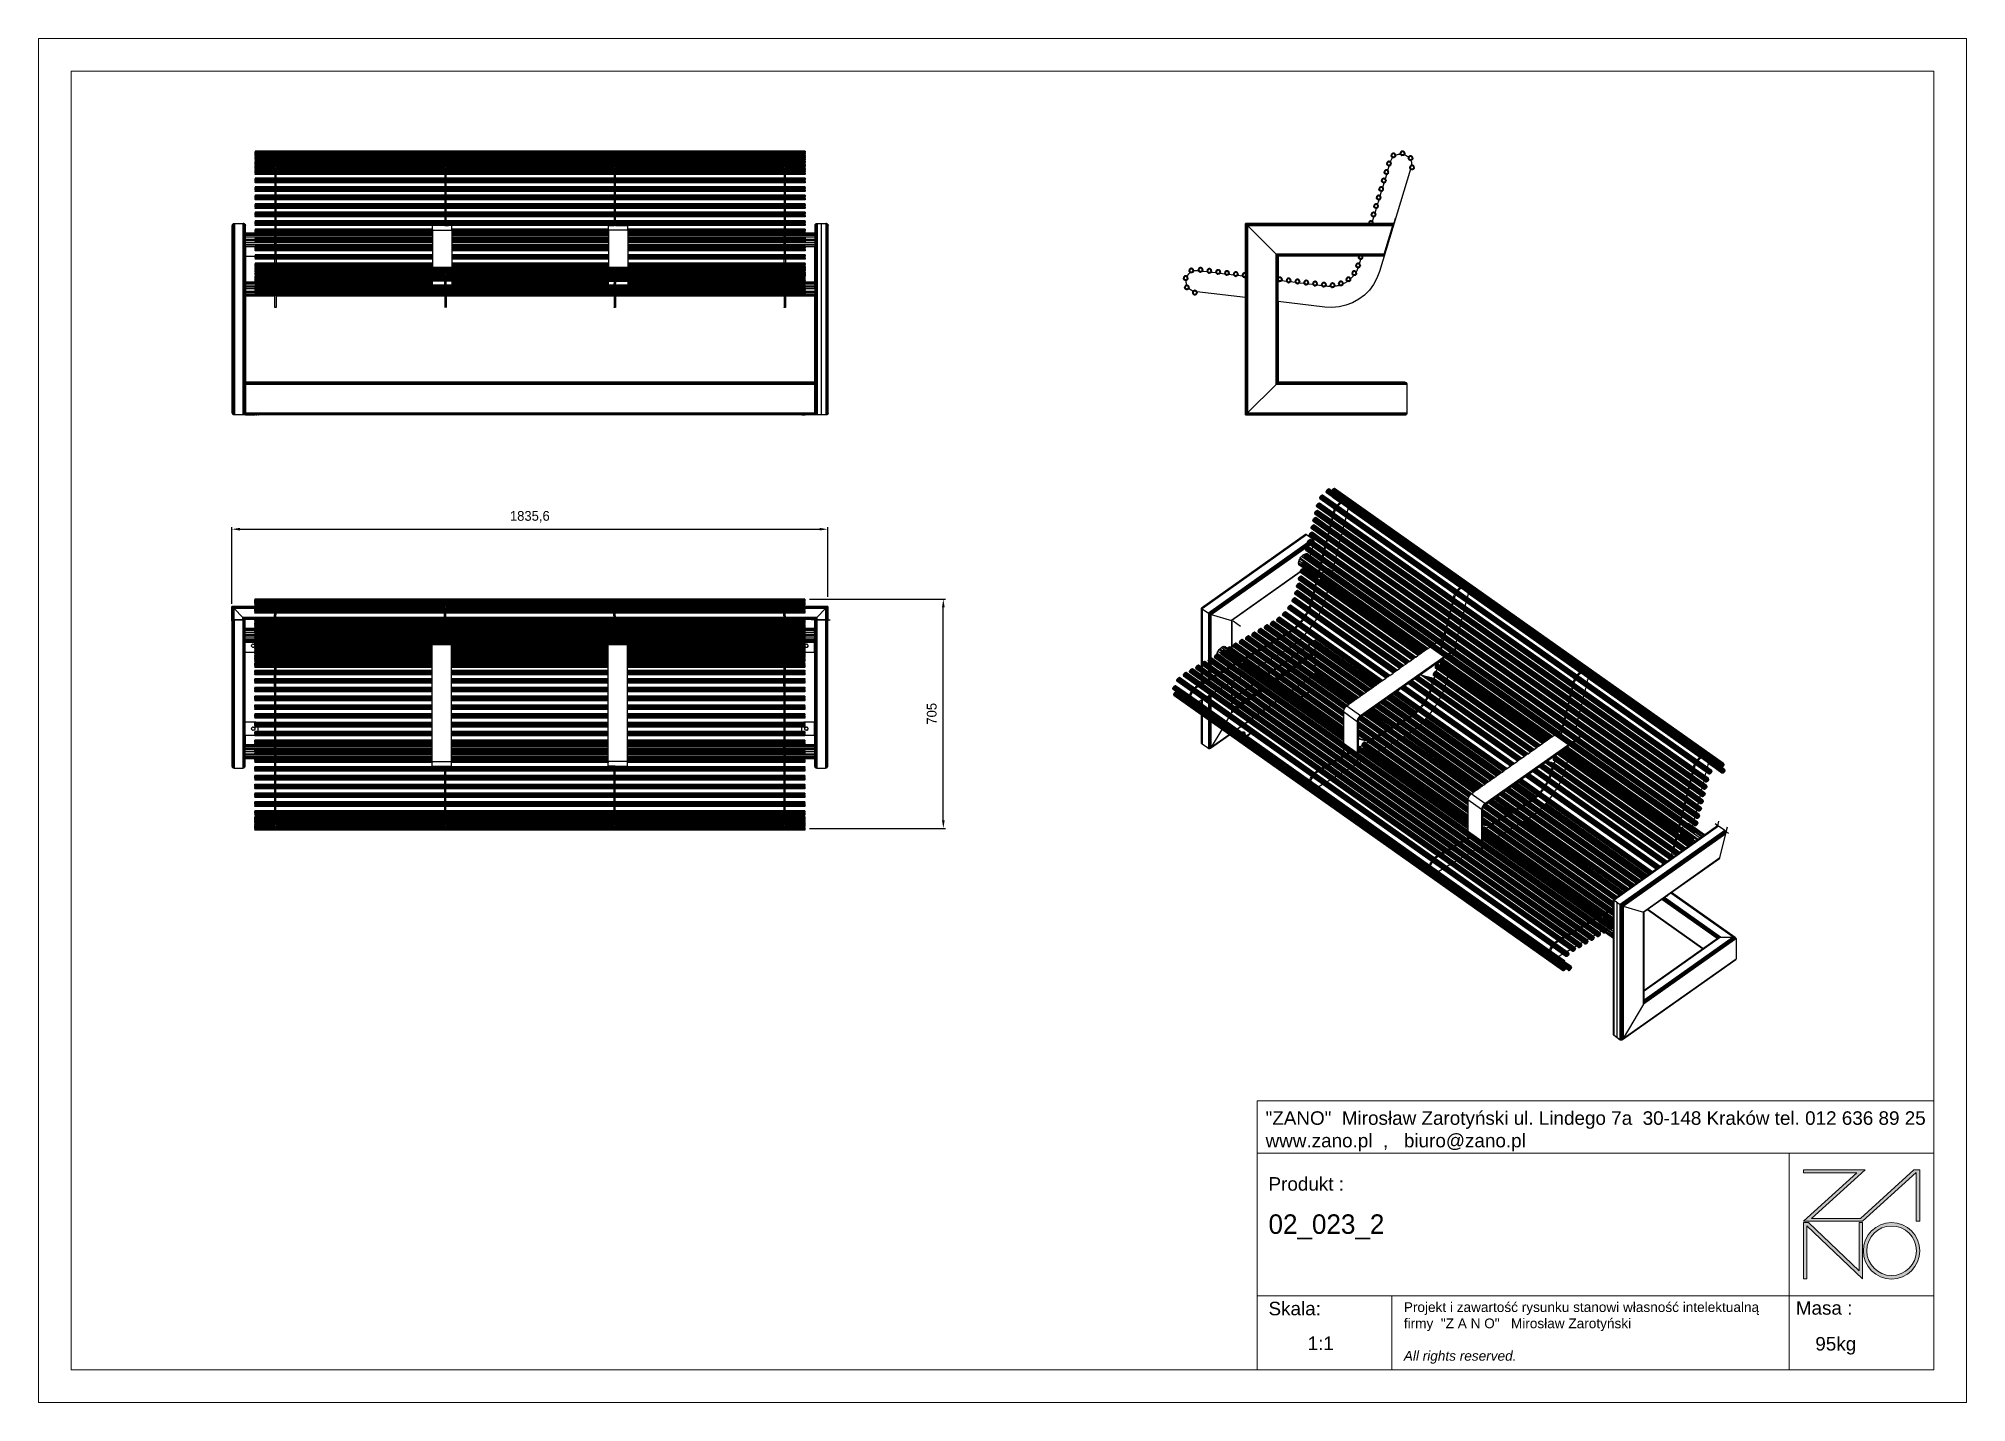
# Model space of a CAD drawing. Header units: millimetres. Extents: x 3440 to 9380, y -3644 to 556.
import ezdxf

# ---------------------------------------------------------------- set-up
doc = ezdxf.new("R2010")
doc.units = ezdxf.units.MM
doc.header["$PDSIZE"] = -1
doc.layers.add('tabelka', color=155, linetype='Continuous')
doc.layers.add('WYMIAR', color=96, linetype='Continuous')
doc.dimstyles.new('1-1', dxfattribs={"dimtxt": 30, "dimasz": 25, "dimexe": 6.25, "dimexo": 30, "dimgap": 20.625, "dimtad": 1, "dimdec": 1, "dimtxsty": 'Standard', "dimcen": 0, "dimclrd": 2, "dimclre": 2, "dimclrt": 2, "dimadec": 0, "dimazin": 0, "dimtfac": 1, "dimtdec": 1, "dimtmove": 0, "dimatfit": 3, "dimfxl": 1, "dimarcsym": 0})

msp = doc.modelspace()

# ---------------------------------------------------------------- blocks, each defined once
blk = doc.blocks.new('zano')
at = {"layer": 'Defpoints', "lineweight": 5}
for points in [[(6270.2, 3716.2), (6270.2, 3707.4), (6434.8, 3707.4), (6270.2, 3558.4), (6452.4, 3558.4), (6617.9, 3708.2), (6617.9, 3558.4), (6628.6, 3558.4), (6628.6, 3716.2), (6610.7, 3716.2), (6446.1, 3567.2), (6295.4, 3567.2), (6459.9, 3716.2), (6270.2, 3716.2), (6270.2, 3707.4)], [(6270.2, 3554.4), (6286.2, 3554.4), (6441.7, 3405.6), (6441.7, 3554.4), (6452.4, 3554.4), (6452.4, 3380.5), (6281, 3544.6), (6281, 3380.5), (6270.2, 3380.5)]]:
    blk.add_hatch(color=251, dxfattribs=at).paths.add_polyline_path(points)
h = blk.add_hatch(color=251, dxfattribs=at)
h.paths.add_polyline_path([(6454.7, 3467.4, 1), (6628.6, 3467.4, 1)])
h.paths.add_polyline_path([(6617.9, 3467.4, -1), (6465.4, 3467.4, -1)], flags=16)
at = {"layer": 'Defpoints', "color": 251, "lineweight": 5}
blk.add_lwpolyline([(6434.8, 3707.4), (6270.2, 3558.4), (6452.4, 3558.4), (6617.9, 3708.2), (6617.9, 3558.4), (6628.6, 3558.4), (6628.6, 3716.2), (6610.7, 3716.2), (6446.1, 3567.2), (6295.4, 3567.2), (6459.9, 3716.2), (6270.2, 3716.2), (6270.2, 3707.4), (6432.1, 3707.4)], dxfattribs=at)
for points in [[(6270.2, 3716.2), (6270.2, 3707.4), (6434.8, 3707.4), (6270.2, 3558.4), (6452.4, 3558.4), (6617.9, 3708.2), (6617.9, 3558.4), (6628.6, 3558.4), (6628.6, 3716.2), (6610.7, 3716.2), (6446.1, 3567.2), (6295.4, 3567.2), (6459.9, 3716.2), (6270.2, 3716.2), (6270.2, 3707.4)], [(6270.2, 3554.4), (6286.2, 3554.4), (6441.7, 3405.6), (6441.7, 3554.4), (6452.4, 3554.4), (6452.4, 3380.5), (6281, 3544.6), (6281, 3380.5), (6270.2, 3380.5)]]:
    blk.add_lwpolyline(points, close=True, dxfattribs=at)
for radius in [87, 76.3]:
    blk.add_circle((6541.7, 3467.4), radius, dxfattribs=at)
blk = doc.blocks.new('TABELA')
at = {"layer": 'tabelka', "lineweight": 5}
for p, q in [((4587.4, 3929.4), (6672.4, 3929.4)), ((4587.4, 3767.6), (4587.4, 3929.4)), ((4587.4, 3929.4), (6672.4, 3929.4)), ((6226.5, 3767.6), (6226.5, 3329)), ((4587.4, 3329), (6672.4, 3329)), ((5001.6, 3329), (5001.6, 3100.4)), ((6226.5, 3329), (6226.5, 3100.4))]:
    blk.add_line(p, q, dxfattribs=at)
blk.add_lwpolyline([(4587.4, 3767.6), (6672.4, 3767.6), (6672.4, 3100.4), (4587.4, 3100.4)], close=True, dxfattribs=at)
blk.add_blockref('zano', (0, 0))
at = {"layer": 'tabelka', "lineweight": 5, "attachment_point": 1}
for s, insert, char_height, width in [('{\\fArial|b0|i0|c238|p34;"ZANO"  Mirosław Zarotyński ul. Lindego 7a  30-148 Kraków tel. 012 636 89 25\\Pwww.zano.pl  ,   biuro@zano.pl}', (4613, 3896.9), 41.595, 2040.38), ('{\\fArial|b0|i0|c238|p34;Produkt : }', (4622, 3694.1), 41.595, 265.273), ('{\\fCentury Gothic|b0|i0|c238|p34;02_023_2}', (4622, 3579.5), 60, 713.135), ('{\\fArial|b0|i0|c238|p34;Skala: }', (4622, 3310.3), 41.595, 191.675), ('{\\fArial|b0|i0|c238|p34;Masa :}', (6246.7, 3312.2), 41.595, 200.457), ('{\\fArial|b0|i0|c238|p34;1:1}', (4742.5, 3203.5), 41.595, 42.482), ('{\\fArial|b0|i0|c238|p34;95kg}', (6306.7, 3201.8), 41.595, 42.482)]:
    blk.add_mtext(s, dxfattribs=dict(at, insert=insert, char_height=char_height, width=width))
at = {"layer": 'tabelka', "color": 1, "lineweight": 5, "insert": (5038.9, 3308.9), "char_height": 30, "width": 1186.12, "attachment_point": 1}
blk.add_mtext('{\\fArial|b0|i0|c0|p34;Projekt i zawartość rysunku stanowi własność intelektualną firmy \\fArial|b0|i0|c238|p34; "Z A N O"   Mirosław Zarotyński\\fArial|b0|i1|c238|p34;\\P\\PAll rights reserved.}', dxfattribs=at)
blk = doc.blocks.new('*D9')
at = {"layer": 'Defpoints', "color": 0}
for p in [(5871.3, -955.1), (4035.8, -1214.9), (5871.3, -1192.9)]:
    blk.add_point(p, dxfattribs=at)
at = {"layer": 'WYMIAR', "color": 2, "lineweight": -2}
for p, q in [((4035.8, -1184.9), (4035.8, -948.8)), ((5871.3, -1162.9), (5871.3, -948.8)), ((4060.8, -955.1), (5846.3, -955.1))]:
    blk.add_line(p, q, dxfattribs=at)
at = {"layer": 'WYMIAR', "color": 2}
for points in [[(4060.8, -950.9), (4060.8, -959.2), (4035.8, -955.1)], [(5846.3, -959.2), (5846.3, -950.9), (5871.3, -955.1)]]:
    blk.add_solid(points, dxfattribs=at)
at = {"layer": 'WYMIAR', "color": 2, "insert": (4953.6, -916.9), "char_height": 30, "attachment_point": 5}
blk.add_mtext('1835,6', dxfattribs=at)
blk = doc.blocks.new('*D10')
at = {"layer": 'Defpoints', "color": 0}
for p in [(5785.8, -1170.7), (6227.6, -1170.7), (5785.8, -1876.3)]:
    blk.add_point(p, dxfattribs=at)
at = {"layer": 'WYMIAR', "color": 2, "lineweight": -2}
for p, q in [((5815.8, -1170.7), (6233.9, -1170.7)), ((6227.6, -1851.3), (6227.6, -1195.7)), ((5815.8, -1876.3), (6233.9, -1876.3))]:
    blk.add_line(p, q, dxfattribs=at)
at = {"layer": 'WYMIAR', "color": 2}
for points in [[(6223.5, -1195.7), (6231.8, -1195.7), (6227.6, -1170.7)], [(6223.5, -1851.3), (6231.8, -1851.3), (6227.6, -1876.3)]]:
    blk.add_solid(points, dxfattribs=at)
at = {"layer": 'WYMIAR', "color": 2, "insert": (6192, -1523.5), "char_height": 30, "attachment_point": 5, "rotation": 90}
blk.add_mtext('705', dxfattribs=at)

# ---------------------------------------------------------------- dimensions: what is measured, and where the dimension line sits
at = {"layer": 'WYMIAR'}
dim = msp.add_linear_dim(base=(5871.34, -955.06), p1=(4035.78, -1214.92), p2=(5871.34, -1192.89), dimstyle='1-1', dxfattribs=at)
dim.commit()
dim.dimension.update_dxf_attribs({"geometry": '*D9', "text_midpoint": (4953.56, -916.93)})
dim = msp.add_linear_dim(base=(6227.64, -1170.67), p1=(5785.78, -1876.32), p2=(5785.78, -1170.67), angle=90, text='705', dimstyle='1-1', dxfattribs=at)
dim.commit()
dim.dimension.update_dxf_attribs({"geometry": '*D10', "text_midpoint": (6192.02, -1523.49)})

# ---------------------------------------------------------------- linework, layer by layer
for p, q in [((5801.94, 209.58), (4107.58, 209.58)), ((4107.58, 209.58), (4107.58, 209.23)), ((4107.58, 209.23), (4107.58, 208.81)), ((5801.94, 209.23), (4107.58, 209.23)), ((5801.94, 208.81), (4107.58, 208.81)), ((4107.58, 208.81), (4107.58, 207.5)), ((5801.94, 207.5), (4107.58, 207.5)), ((4107.58, 205.73), (4107.58, 207.5)), ((5801.94, 205.73), (4107.58, 205.73)), ((4107.58, 205.73), (4107.58, 204.7)), ((5801.94, 204.7), (4107.58, 204.7)), ((4107.58, 203.03), (4107.58, 204.7)), ((5801.94, 203.03), (4107.58, 203.03)), ((4107.58, 203.03), (4107.58, 202.69)), ((5801.94, 202.69), (4107.58, 202.69)), ((4107.58, 202.26), (4107.58, 202.69)), ((5801.94, 202.26), (4107.58, 202.26)), ((4107.58, 202.26), (4107.58, 200.96)), ((5801.94, 200.96), (4107.58, 200.96)), ((4107.58, 199.18), (4107.58, 200.96)), ((5801.94, 199.18), (4107.58, 199.18)), ((4107.58, 198.16), (4107.58, 199.18)), ((5801.94, 198.16), (4107.58, 198.16)), ((4107.58, 198.16), (4107.58, 195.97)), ((4107.58, 195.97), (5801.94, 195.97)), ((4107.58, 193.79), (4107.58, 195.97)), ((5801.94, 193.79), (4107.58, 193.79)), ((4107.58, 192.77), (4107.58, 193.79)), ((5801.94, 192.77), (4107.58, 192.77)), ((4107.58, 192.77), (4107.58, 190.98)), ((5801.94, 190.98), (4107.58, 190.98)), ((4107.58, 190.98), (4107.58, 189.68)), ((4107.58, 189.26), (4107.58, 189.68)), ((4107.58, 189.68), (5801.94, 189.68)), ((4168.09, 189.26), (4107.58, 189.26)), ((4107.58, 188.91), (4107.58, 189.26)), ((4168.09, 188.91), (4107.58, 188.91)), ((4107.58, 188.91), (4107.58, 187.66)), ((4107.58, 187.66), (4168.09, 187.66)), ((4107.58, 185.48), (4107.58, 187.66)), ((4168.09, 185.48), (4107.58, 185.48)), ((4107.58, 184.45), (4107.58, 185.48)), ((4168.09, 184.45), (4107.58, 184.45)), ((4107.58, 184.45), (4107.58, 182.67)), ((4168.09, 182.67), (4107.58, 182.67)), ((4107.58, 182.67), (4107.58, 181.37)), ((4168.09, 181.37), (4107.58, 181.37)), ((4107.58, 180.95), (4107.58, 181.37)), ((4168.09, 180.95), (4107.58, 180.95)), ((4107.58, 180.6), (4107.58, 180.95)), ((4168.09, 180.6), (4107.58, 180.6)), ((4172.12, 189.34), (4168.09, 189.34)), ((4168.09, 189.26), (4168.09, 189.34)), ((4168.09, 189.26), (4168.09, 188.91)), ((4168.09, 187.66), (4168.09, 188.91)), ((4168.09, 185.48), (4168.09, 187.66)), ((4168.09, 185.42), (4168.09, 185.48)), ((4172.12, 185.42), (4168.09, 185.42)), ((4168.09, 184.45), (4168.09, 185.42)), ((4168.09, 182.67), (4168.09, 184.45)), ((4168.09, 181.37), (4168.09, 182.67)), ((4168.09, 181.37), (4168.09, 180.95)), ((4168.09, 180.95), (4168.09, 180.6)), ((4168.09, 178.85), (4168.09, 180.6)), ((4168.09, 178.85), (4168.09, 177.93)), ((4172.12, 178.85), (4168.09, 178.85)), ((4172.12, 189.34), (4172.12, 189.26)), ((4691.53, 189.26), (4172.12, 189.26)), ((4172.12, 189.26), (4172.12, 188.91)), ((4691.53, 188.91), (4172.12, 188.91)), ((4172.12, 188.91), (4172.12, 187.66)), ((4172.12, 187.66), (4691.53, 187.66)), ((4172.12, 185.48), (4172.12, 187.66)), ((4691.53, 185.48), (4172.12, 185.48)), ((4172.12, 185.48), (4172.12, 185.42)), ((4172.12, 185.42), (4172.12, 184.45)), ((4691.53, 184.45), (4172.12, 184.45)), ((4172.12, 182.67), (4172.12, 184.45)), ((4691.53, 182.67), (4172.12, 182.67)), ((4172.12, 182.67), (4172.12, 181.37)), ((4691.53, 181.37), (4172.12, 181.37)), ((4172.12, 181.37), (4172.12, 180.95)), ((4691.53, 180.95), (4172.12, 180.95)), ((4172.12, 180.95), (4172.12, 180.6)), ((4691.53, 180.6), (4172.12, 180.6)), ((4172.12, 180.6), (4172.12, 178.85)), ((4172.12, 177.93), (4172.12, 178.85)), ((4695.56, 189.34), (4691.53, 189.34)), ((4691.53, 189.26), (4691.53, 189.34)), ((4691.53, 189.26), (4691.53, 188.91)), ((4691.53, 187.66), (4691.53, 188.91)), ((4691.53, 185.48), (4691.53, 187.66)), ((4691.53, 185.48), (4691.53, 184.45)), ((4691.53, 182.67), (4691.53, 184.45)), ((4691.53, 181.37), (4691.53, 182.67)), ((4691.53, 181.37), (4691.53, 180.95)), ((4691.53, 180.95), (4691.53, 180.6)), ((4691.53, 177.93), (4691.53, 180.6)), ((4695.56, 189.34), (4695.56, 189.26)), ((5213.95, 189.26), (4695.56, 189.26)), ((4695.56, 189.26), (4695.56, 188.91)), ((5213.95, 188.91), (4695.56, 188.91)), ((4695.56, 188.91), (4695.56, 187.66)), ((4695.56, 187.66), (5213.95, 187.66)), ((4695.56, 185.48), (4695.56, 187.66)), ((5213.95, 185.48), (4695.56, 185.48)), ((4695.56, 185.48), (4695.56, 184.45)), ((5213.95, 184.45), (4695.56, 184.45)), ((4695.56, 182.67), (4695.56, 184.45)), ((5213.95, 182.67), (4695.56, 182.67)), ((4695.56, 182.67), (4695.56, 181.37)), ((5213.95, 181.37), (4695.56, 181.37)), ((4695.56, 181.37), (4695.56, 180.95)), ((5213.95, 180.95), (4695.56, 180.95)), ((4695.56, 180.95), (4695.56, 180.6)), ((5213.95, 180.6), (4695.56, 180.6)), ((4695.56, 177.93), (4695.56, 180.6)), ((5217.99, 189.34), (5213.95, 189.34)), ((5213.95, 189.26), (5213.95, 189.34)), ((5213.95, 189.26), (5213.95, 188.91)), ((5213.95, 187.66), (5213.95, 188.91)), ((5213.95, 187.66), (5213.95, 185.48)), ((5213.95, 185.42), (5213.95, 185.48)), ((5217.99, 185.42), (5213.95, 185.42)), ((5213.95, 184.45), (5213.95, 185.42)), ((5213.95, 182.67), (5213.95, 184.45)), ((5213.95, 181.37), (5213.95, 182.67)), ((5213.95, 181.37), (5213.95, 180.95)), ((5213.95, 180.95), (5213.95, 180.6)), ((5213.95, 178.85), (5213.95, 180.6)), ((5213.95, 178.85), (5213.95, 177.93)), ((5217.99, 178.85), (5213.95, 178.85)), ((5217.99, 189.34), (5217.99, 189.26)), ((5737.39, 189.26), (5217.99, 189.26)), ((5217.99, 189.26), (5217.99, 188.91)), ((5737.39, 188.91), (5217.99, 188.91)), ((5217.99, 188.91), (5217.99, 187.66)), ((5217.99, 187.66), (5737.39, 187.66)), ((5217.99, 187.66), (5217.99, 185.48)), ((5737.39, 185.48), (5217.99, 185.48)), ((5217.99, 185.48), (5217.99, 185.42)), ((5217.99, 185.42), (5217.99, 184.45)), ((5737.39, 184.45), (5217.99, 184.45)), ((5217.99, 182.67), (5217.99, 184.45)), ((5737.39, 182.67), (5217.99, 182.67)), ((5217.99, 182.67), (5217.99, 181.37)), ((5737.39, 181.37), (5217.99, 181.37)), ((5217.99, 181.37), (5217.99, 180.95)), ((5737.39, 180.95), (5217.99, 180.95)), ((5217.99, 180.95), (5217.99, 180.6)), ((5737.39, 180.6), (5217.99, 180.6)), ((5217.99, 180.6), (5217.99, 178.85)), ((5217.99, 177.93), (5217.99, 178.85)), ((5741.42, 189.34), (5737.39, 189.34)), ((5737.39, 189.26), (5737.39, 189.34)), ((5737.39, 189.26), (5737.39, 188.91)), ((5737.39, 187.66), (5737.39, 188.91)), ((5737.39, 187.66), (5737.39, 185.48)), ((5737.39, 185.48), (5737.39, 184.45)), ((5737.39, 183.31), (5737.39, 184.45)), ((5741.42, 183.31), (5737.39, 183.31)), ((5737.39, 183.31), (5737.39, 182.67)), ((5737.39, 181.37), (5737.39, 182.67)), ((5737.39, 181.37), (5737.39, 180.95)), ((5737.39, 180.95), (5737.39, 180.6)), ((5737.39, 178.85), (5737.39, 180.6)), ((5737.39, 178.85), (5737.39, 177.93)), ((5741.42, 178.85), (5737.39, 178.85)), ((5741.42, 189.34), (5741.42, 189.26)), ((5801.94, 189.26), (5741.42, 189.26)), ((5741.42, 189.26), (5741.42, 188.91)), ((5801.94, 188.91), (5741.42, 188.91)), ((5741.42, 188.91), (5741.42, 187.66)), ((5741.42, 187.66), (5801.94, 187.66)), ((5741.42, 185.48), (5741.42, 187.66)), ((5801.94, 185.48), (5741.42, 185.48)), ((5741.42, 185.48), (5741.42, 184.45)), ((5801.94, 184.45), (5741.42, 184.45)), ((5741.42, 183.31), (5741.42, 184.45)), ((5741.42, 182.67), (5741.42, 183.31)), ((5801.94, 182.67), (5741.42, 182.67)), ((5741.42, 182.67), (5741.42, 181.37)), ((5801.94, 181.37), (5741.42, 181.37)), ((5741.42, 181.37), (5741.42, 180.95)), ((5801.94, 180.95), (5741.42, 180.95)), ((5741.42, 180.95), (5741.42, 180.6)), ((5801.94, 180.6), (5741.42, 180.6)), ((5741.42, 180.6), (5741.42, 178.85)), ((5741.42, 177.93), (5741.42, 178.85)), ((5801.94, 209.58), (5801.94, 209.23)), ((5801.94, 208.81), (5801.94, 209.23)), ((5801.94, 208.81), (5801.94, 207.5)), ((5801.94, 205.73), (5801.94, 207.5)), ((5801.94, 205.73), (5801.94, 204.7)), ((5801.94, 203.03), (5801.94, 204.7)), ((5801.94, 203.03), (5801.94, 202.69)), ((5801.94, 202.26), (5801.94, 202.69)), ((5801.94, 202.26), (5801.94, 200.96)), ((5801.94, 199.18), (5801.94, 200.96)), ((5801.94, 198.16), (5801.94, 199.18)), ((5801.94, 198.16), (5801.94, 195.97)), ((5801.94, 193.79), (5801.94, 195.97)), ((5801.94, 192.77), (5801.94, 193.79)), ((5801.94, 192.77), (5801.94, 190.98)), ((5801.94, 190.98), (5801.94, 189.68)), ((5801.94, 189.68), (5801.94, 189.26)), ((5801.94, 188.91), (5801.94, 189.26)), ((5801.94, 188.91), (5801.94, 187.66)), ((5801.94, 185.48), (5801.94, 187.66)), ((5801.94, 184.45), (5801.94, 185.48)), ((5801.94, 184.45), (5801.94, 182.67)), ((5801.94, 182.67), (5801.94, 181.37)), ((5801.94, 181.37), (5801.94, 180.95)), ((5801.94, 180.6), (5801.94, 180.95)), ((7605.41, 176.09), (7606.25, 178.85)), ((7606.25, 178.85), (7607.03, 181.11)), ((7607.03, 181.11), (7608, 183.31)), ((7607.33, 197.08), (7607.24, 195.97)), ((7607.33, 194.87), (7607.24, 195.97)), ((7607.59, 198.16), (7607.33, 197.08)), ((7607.59, 193.79), (7607.33, 194.87)), ((7608.01, 199.18), (7607.59, 198.16)), ((7608.01, 192.77), (7607.59, 193.79)), ((7608, 183.31), (7609.13, 185.42)), ((7608.59, 200.12), (7608.01, 199.18)), ((7608.59, 191.82), (7608.01, 192.77)), ((7609.31, 200.97), (7608.59, 200.12)), ((7609.31, 190.98), (7608.59, 191.82)), ((7609.13, 185.42), (7610.43, 187.44)), ((7609.32, 196.76), (7609.26, 195.97)), ((7609.32, 195.19), (7609.26, 195.97)), ((7610.15, 201.69), (7609.31, 200.97)), ((7610.15, 190.26), (7609.31, 190.98)), ((7609.51, 197.53), (7609.32, 196.76)), ((7609.51, 194.42), (7609.32, 195.19)), ((7609.81, 198.26), (7609.51, 197.53)), ((7609.81, 193.69), (7609.51, 194.42)), ((7610.22, 198.94), (7609.81, 198.26)), ((7610.22, 193.01), (7609.81, 193.69)), ((7611.1, 202.26), (7610.15, 201.69)), ((7611.1, 189.68), (7610.15, 190.26)), ((7610.74, 199.54), (7610.22, 198.94)), ((7610.74, 192.41), (7610.22, 193.01)), ((7610.43, 187.44), (7611.88, 189.34)), ((7611.34, 200.05), (7610.74, 199.54)), ((7611.34, 191.89), (7610.74, 192.41)), ((7612.12, 202.69), (7611.1, 202.26)), ((7612.13, 189.28), (7611.1, 189.68)), ((7612.01, 200.47), (7611.34, 200.05)), ((7612.01, 191.48), (7611.34, 191.89)), ((7611.88, 189.34), (7612.13, 189.28)), ((7612.75, 200.77), (7612.01, 200.47)), ((7612.75, 191.18), (7612.01, 191.48)), ((7613.2, 202.95), (7612.12, 202.69)), ((7613.11, 189.02), (7612.13, 189.28)), ((7613.51, 200.96), (7612.75, 200.77)), ((7613.51, 190.99), (7612.75, 191.18)), ((7614.37, 188.91), (7613.11, 189.02)), ((7614.3, 203.03), (7613.2, 202.95)), ((7614.3, 201.02), (7613.51, 200.96)), ((7614.3, 190.93), (7613.51, 190.99)), ((7615.41, 202.95), (7614.3, 203.03)), ((7615.09, 200.96), (7614.3, 201.02)), ((7615.09, 190.99), (7614.3, 190.93)), ((7615.41, 189.02), (7614.37, 188.91)), ((7615.86, 200.77), (7615.09, 200.96)), ((7615.86, 191.18), (7615.09, 190.99)), ((7616.48, 202.69), (7615.41, 202.95)), ((7616.48, 189.28), (7615.41, 189.02)), ((7615.41, 189.02), (7615.64, 189.04)), ((7616.48, 189.28), (7615.64, 189.04)), ((7616.59, 200.47), (7615.86, 200.77)), ((7616.59, 191.48), (7615.86, 191.18)), ((7617.51, 202.26), (7616.48, 202.69)), ((7617.12, 189.52), (7616.48, 189.28)), ((7616.48, 189.28), (7616.86, 189.39)), ((7617.27, 200.05), (7616.59, 200.47)), ((7617.27, 191.89), (7616.59, 191.48)), ((7616.86, 189.39), (7617.12, 189.52)), ((7617.51, 189.68), (7617.12, 189.52)), ((7617.87, 199.54), (7617.27, 200.05)), ((7617.87, 192.41), (7617.27, 191.89)), ((7618.45, 201.69), (7617.51, 202.26)), ((7617.78, 189.85), (7617.51, 189.68)), ((7617.78, 189.85), (7617.99, 189.96)), ((7618.38, 198.94), (7617.87, 199.54)), ((7618.38, 193.01), (7617.87, 192.41)), ((7617.99, 189.96), (7618.19, 190.1)), ((7618.45, 190.26), (7618.19, 190.1)), ((7618.8, 198.26), (7618.38, 198.94)), ((7618.8, 193.69), (7618.38, 193.01)), ((7619.3, 200.97), (7618.45, 201.69)), ((7618.77, 190.54), (7618.45, 190.26)), ((7619.28, 191), (7618.77, 190.54)), ((7618.77, 190.54), (7619.01, 190.72)), ((7619.1, 197.53), (7618.8, 198.26)), ((7619.1, 194.42), (7618.8, 193.69)), ((7619.01, 190.72), (7619.28, 191)), ((7619.28, 196.76), (7619.1, 197.53)), ((7619.28, 195.19), (7619.1, 194.42)), ((7619.35, 195.97), (7619.28, 196.76)), ((7619.35, 195.97), (7619.28, 195.19)), ((7620, 191.83), (7619.28, 191)), ((7619.88, 191.64), (7619.28, 191)), ((7620.01, 200.12), (7619.3, 200.97)), ((7619.88, 191.64), (7620, 191.83)), ((7620.57, 192.71), (7620, 191.83)), ((7620.59, 199.18), (7620.01, 200.12)), ((7621.05, 193.89), (7620.57, 192.71)), ((7621.02, 198.16), (7620.59, 199.18)), ((7621.28, 197.08), (7621.02, 198.16)), ((7621.31, 195.13), (7621.05, 193.89)), ((7621.28, 197.08), (7621.3, 196.94)), ((7621.3, 196.94), (7624.05, 198.2)), ((7621.34, 196.58), (7621.3, 196.94)), ((7621.31, 195.13), (7621.35, 195.49)), ((7621.36, 196.22), (7621.34, 196.58)), ((7621.35, 195.49), (7621.36, 195.86)), ((7621.36, 196), (7621.36, 196.22)), ((7621.36, 195.97), (7621.36, 196)), ((7621.36, 195.97), (7621.36, 195.86)), ((7624.05, 198.2), (7626.92, 199.17)), ((7626.92, 199.17), (7629.87, 199.86)), ((7629.87, 199.86), (7632.88, 200.24)), ((7632.88, 200.24), (7635.9, 200.32)), ((7635.64, 203.62), (7635.56, 202.52)), ((7635.64, 201.42), (7635.56, 202.52)), ((7635.9, 204.7), (7635.64, 203.62)), ((7635.9, 200.32), (7635.64, 201.42)), ((7636.33, 205.73), (7635.9, 204.7)), ((7636.33, 199.32), (7635.9, 200.32)), ((7636.9, 206.67), (7636.33, 205.73)), ((7636.45, 199.11), (7636.33, 199.32)), ((7636.45, 199.11), (7636.51, 198.97)), ((7636.51, 198.97), (7636.66, 198.78)), ((7636.9, 198.37), (7636.66, 198.78)), ((7637.62, 207.51), (7636.9, 206.67)), ((7637.24, 197.98), (7636.9, 198.37)), ((7637.24, 197.98), (7637.39, 197.78)), ((7637.39, 197.78), (7637.49, 197.68)), ((7637.62, 197.53), (7637.49, 197.68)), ((7637.64, 203.31), (7637.57, 202.52)), ((7637.64, 201.73), (7637.57, 202.52)), ((7638.47, 208.23), (7637.62, 207.51)), ((7638.47, 196.81), (7637.62, 197.53)), ((7637.82, 204.08), (7637.64, 203.31)), ((7637.82, 200.96), (7637.64, 201.73)), ((7638.12, 204.81), (7637.82, 204.08)), ((7638.12, 200.23), (7637.82, 200.96)), ((7638.54, 205.48), (7638.12, 204.81)), ((7638.54, 199.56), (7638.12, 200.23)), ((7639.41, 208.81), (7638.47, 208.23)), ((7638.47, 196.81), (7638.49, 196.79)), ((7639.41, 196.23), (7638.49, 196.79)), ((7639.05, 206.09), (7638.54, 205.48)), ((7639.05, 198.95), (7638.54, 199.56)), ((7639.65, 206.6), (7639.05, 206.09)), ((7639.65, 198.44), (7639.05, 198.95)), ((7640.43, 209.23), (7639.41, 208.81)), ((7639.64, 196.14), (7639.41, 196.23)), ((7639.64, 196.14), (7639.78, 196.06)), ((7640.33, 207.01), (7639.65, 206.6)), ((7640.33, 198.03), (7639.65, 198.44)), ((7639.78, 196.06), (7640.01, 195.98)), ((7640.43, 195.81), (7640.01, 195.98)), ((7641.06, 207.32), (7640.33, 207.01)), ((7641.06, 197.72), (7640.33, 198.03)), ((7641.51, 209.49), (7640.43, 209.23)), ((7640.95, 195.68), (7640.43, 195.81)), ((7640.95, 195.68), (7641.19, 195.61)), ((7641.83, 207.5), (7641.06, 207.32)), ((7641.83, 197.54), (7641.06, 197.72)), ((7641.19, 195.61), (7641.32, 195.59)), ((7641.51, 195.55), (7641.32, 195.59)), ((7642.62, 209.58), (7641.51, 209.49)), ((7642.62, 195.46), (7641.51, 195.55)), ((7642.62, 207.56), (7641.83, 207.5)), ((7642.62, 197.48), (7641.83, 197.54)), ((7643.72, 209.49), (7642.62, 209.58)), ((7643.4, 207.5), (7642.62, 207.56)), ((7643.4, 197.54), (7642.62, 197.48)), ((7642.62, 195.46), (7642.66, 195.46)), ((7643.72, 195.55), (7642.66, 195.46)), ((7644.17, 207.32), (7643.4, 207.5)), ((7644.17, 197.72), (7643.4, 197.54)), ((7644.8, 209.23), (7643.72, 209.49)), ((7643.97, 195.61), (7643.72, 195.55)), ((7643.97, 195.61), (7644.13, 195.62)), ((7644.13, 195.62), (7644.36, 195.7)), ((7644.91, 207.01), (7644.17, 207.32)), ((7644.91, 198.03), (7644.17, 197.72)), ((7644.8, 195.81), (7644.36, 195.7)), ((7645.82, 208.81), (7644.8, 209.23)), ((7645.3, 196.01), (7644.8, 195.81)), ((7645.58, 206.6), (7644.91, 207.01)), ((7645.58, 198.44), (7644.91, 198.03)), ((7645.3, 196.01), (7645.53, 196.09)), ((7645.53, 196.09), (7645.65, 196.16)), ((7646.18, 206.09), (7645.58, 206.6)), ((7646.18, 198.95), (7645.58, 198.44)), ((7645.82, 196.23), (7645.65, 196.16)), ((7646.77, 208.23), (7645.82, 208.81)), ((7646.76, 196.81), (7645.82, 196.23)), ((7646.7, 205.48), (7646.18, 206.09)), ((7646.7, 199.56), (7646.18, 198.95)), ((7647.11, 204.81), (7646.7, 205.48)), ((7647.11, 200.23), (7646.7, 199.56)), ((7646.76, 196.81), (7646.81, 196.84)), ((7647.61, 207.51), (7646.77, 208.23)), ((7647.61, 197.53), (7646.81, 196.84)), ((7647.41, 204.08), (7647.11, 204.81)), ((7647.41, 200.96), (7647.11, 200.23)), ((7647.6, 203.31), (7647.41, 204.08)), ((7647.6, 201.73), (7647.41, 200.96)), ((7647.66, 202.52), (7647.6, 203.31)), ((7647.66, 202.52), (7647.6, 201.73)), ((7648.33, 206.67), (7647.61, 207.51)), ((7647.78, 197.73), (7647.61, 197.53)), ((7647.78, 197.73), (7647.9, 197.84)), ((7648.33, 198.37), (7647.9, 197.84)), ((7647.9, 197.84), (7648.8, 197.57)), ((7648.91, 205.73), (7648.33, 206.67)), ((7648.91, 199.32), (7648.33, 198.37)), ((7648.8, 197.57), (7651.46, 196.63)), ((7649.33, 204.7), (7648.91, 205.73)), ((7649.33, 200.34), (7648.91, 199.32)), ((7649.59, 203.62), (7649.33, 204.7)), ((7649.59, 201.42), (7649.33, 200.34)), ((7649.68, 202.52), (7649.59, 203.62)), ((7649.68, 202.52), (7649.59, 201.42)), ((7651.46, 196.63), (7654.02, 195.44)), ((7654.02, 195.44), (7656.45, 194.02)), ((7656.45, 194.02), (7658.75, 192.38)), ((7658.75, 192.38), (7660.88, 190.54)), ((7660.26, 187.72), (7660.31, 188.5)), ((7660.26, 187.72), (7660.37, 186.56)), ((7660.34, 188.64), (7660.31, 188.5)), ((7660.35, 188.76), (7660.34, 188.64)), ((7660.44, 189.12), (7660.35, 188.76)), ((7660.37, 186.56), (7660.4, 186.27)), ((7660.48, 186.03), (7660.37, 186.56)), ((7660.4, 186.27), (7660.48, 186.03)), ((7660.52, 189.54), (7660.44, 189.12)), ((7660.61, 185.48), (7660.48, 186.03)), ((7660.57, 189.69), (7660.52, 189.54)), ((7660.61, 189.84), (7660.57, 189.69)), ((7660.74, 190.16), (7660.61, 189.84)), ((7660.76, 185.11), (7660.61, 185.48)), ((7660.88, 190.54), (7660.74, 190.16)), ((7660.76, 185.11), (7660.83, 184.89)), ((7660.83, 184.89), (7660.92, 184.72)), ((7660.88, 190.54), (7661.03, 190.86)), ((7661.03, 184.45), (7660.92, 184.72)), ((7661.61, 191.81), (7661.03, 190.86)), ((7661.53, 183.62), (7661.03, 184.45)), ((7661.53, 183.62), (7662.34, 182.68)), ((7662.33, 192.65), (7661.61, 191.81)), ((7662.34, 188.45), (7662.28, 187.66)), ((7662.34, 186.87), (7662.28, 187.66)), ((7663.17, 193.37), (7662.33, 192.65)), ((7662.53, 189.22), (7662.34, 188.45)), ((7662.53, 186.1), (7662.34, 186.87)), ((7662.34, 182.68), (7662.48, 182.52)), ((7663.17, 181.95), (7662.34, 182.68)), ((7662.83, 189.95), (7662.53, 189.22)), ((7662.83, 185.37), (7662.53, 186.1)), ((7663.24, 190.62), (7662.83, 189.95)), ((7663.24, 184.7), (7662.83, 185.37)), ((7664.12, 193.95), (7663.17, 193.37)), ((7663.47, 181.77), (7663.17, 181.95)), ((7663.76, 191.23), (7663.24, 190.62)), ((7663.76, 184.09), (7663.24, 184.7)), ((7663.47, 181.77), (7663.63, 181.64)), ((7663.63, 181.64), (7663.83, 181.55)), ((7664.36, 191.74), (7663.76, 191.23)), ((7664.36, 183.58), (7663.76, 184.09)), ((7664.12, 181.37), (7663.83, 181.55)), ((7665.14, 194.37), (7664.12, 193.95)), ((7665.15, 180.96), (7664.12, 181.37)), ((7665.03, 192.15), (7664.36, 191.74)), ((7665.03, 183.17), (7664.36, 183.58)), ((7664.94, 181.01), (7665.15, 180.96)), ((7665.76, 192.46), (7665.03, 192.15)), ((7665.76, 182.86), (7665.03, 183.17)), ((7666.22, 194.63), (7665.14, 194.37)), ((7666.35, 180.67), (7665.15, 180.96)), ((7666.53, 192.64), (7665.76, 192.46)), ((7666.53, 182.68), (7665.76, 182.86)), ((7667.32, 194.72), (7666.22, 194.63)), ((7667.32, 180.6), (7666.35, 180.67)), ((7667.32, 192.7), (7666.53, 192.64)), ((7667.32, 182.62), (7666.53, 182.68)), ((7668.43, 194.63), (7667.32, 194.72)), ((7668.11, 192.64), (7667.32, 192.7)), ((7668.11, 182.68), (7667.32, 182.62)), ((7667.61, 180.62), (7667.32, 180.6)), ((7667.61, 180.62), (7667.8, 180.62)), ((7668.43, 180.69), (7667.8, 180.62)), ((7667.8, 180.62), (7668.86, 177.78)), ((7668.88, 192.46), (7668.11, 192.64)), ((7668.88, 182.86), (7668.11, 182.68)), ((7669.5, 194.37), (7668.43, 194.63)), ((7669.5, 180.95), (7668.43, 180.69)), ((7669.61, 192.15), (7668.88, 192.46)), ((7669.61, 183.17), (7668.88, 182.86)), ((7670.53, 193.95), (7669.5, 194.37)), ((7670.53, 181.37), (7669.5, 180.95)), ((7670.29, 191.74), (7669.61, 192.15)), ((7670.29, 183.58), (7669.61, 183.17)), ((7670.89, 191.23), (7670.29, 191.74)), ((7670.89, 184.09), (7670.29, 183.58)), ((7671.47, 193.37), (7670.53, 193.95)), ((7671.47, 181.95), (7670.53, 181.37)), ((7671.4, 190.62), (7670.89, 191.23)), ((7671.4, 184.7), (7670.89, 184.09)), ((7671.82, 189.95), (7671.4, 190.62)), ((7671.82, 185.37), (7671.4, 184.7)), ((7672.31, 192.65), (7671.47, 193.37)), ((7672.31, 182.67), (7671.47, 181.95)), ((7672.12, 189.22), (7671.82, 189.95)), ((7672.12, 186.1), (7671.82, 185.37)), ((7672.3, 188.45), (7672.12, 189.22)), ((7672.3, 186.87), (7672.12, 186.1)), ((7672.37, 187.66), (7672.3, 188.45)), ((7672.37, 187.66), (7672.3, 186.87)), ((7673.03, 191.81), (7672.31, 192.65)), ((7673.03, 183.51), (7672.31, 182.67)), ((7673.61, 190.86), (7673.03, 191.81)), ((7673.61, 184.45), (7673.03, 183.51)), ((7674.04, 189.84), (7673.61, 190.86)), ((7674.04, 185.48), (7673.61, 184.45)), ((7674.3, 188.76), (7674.04, 189.84)), ((7674.3, 186.55), (7674.04, 185.48)), ((7674.38, 187.66), (7674.3, 188.76)), ((7674.38, 187.66), (7674.3, 186.55)), ((4168.09, 177.93), (4107.58, 177.93)), ((4107.58, 177.93), (4107.58, 177.58)), ((4107.58, 177.58), (4107.58, 177.16)), ((5801.94, 177.58), (4107.58, 177.58)), ((5801.94, 177.16), (4107.58, 177.16)), ((4107.58, 177.16), (4107.58, 175.85)), ((5801.94, 175.85), (4107.58, 175.85)), ((4107.58, 174.07), (4107.58, 175.85)), ((5801.94, 174.07), (4107.58, 174.07)), ((4107.58, 174.07), (4107.58, 173.05)), ((5801.94, 173.05), (4107.58, 173.05)), ((4107.58, 170.87), (4107.58, 173.05)), ((5801.94, 170.87), (4107.58, 170.87)), ((4107.58, 168.68), (4107.58, 170.87)), ((5801.94, 168.68), (4107.58, 168.68)), ((4107.58, 167.66), (4107.58, 168.68)), ((5801.94, 167.66), (4107.58, 167.66)), ((4107.58, 167.66), (4107.58, 165.87)), ((5801.94, 165.87), (4107.58, 165.87)), ((4107.58, 165.87), (4107.58, 164.58)), ((5801.94, 164.58), (4107.58, 164.58)), ((4107.58, 164.15), (4107.58, 164.58)), ((5801.94, 164.15), (4107.58, 164.15)), ((4107.58, 163.81), (4107.58, 164.15)), ((4168.09, 163.81), (4107.58, 163.81)), ((4107.58, 162.16), (4107.58, 163.81)), ((4168.09, 162.16), (4107.58, 162.16)), ((4107.58, 162.16), (4107.58, 161.14)), ((4168.09, 161.14), (4107.58, 161.14)), ((4107.58, 158.96), (4107.58, 161.14)), ((4107.58, 158.96), (4168.09, 158.96)), ((4107.58, 156.78), (4107.58, 158.96)), ((4168.09, 156.78), (4107.58, 156.78)), ((4107.58, 155.75), (4107.58, 156.78)), ((4168.09, 155.75), (4107.58, 155.75)), ((4107.58, 155.75), (4107.58, 153.97)), ((4168.09, 153.97), (4107.58, 153.97)), ((4107.58, 153.97), (4107.58, 152.67)), ((4168.09, 152.67), (4107.58, 152.67)), ((4107.58, 152.25), (4107.58, 152.67)), ((4168.09, 152.25), (4107.58, 152.25)), ((4107.58, 151.9), (4107.58, 152.25)), ((4168.09, 151.9), (4107.58, 151.9)), ((4168.09, 151.76), (4107.58, 151.76)), ((4107.58, 151.76), (4107.58, 151.42)), ((4107.58, 151.42), (4107.58, 150.99)), ((5801.94, 151.42), (4107.58, 151.42)), ((5801.94, 150.99), (4107.58, 150.99)), ((4107.58, 150.99), (4107.58, 149.68)), ((5801.94, 149.68), (4107.58, 149.68)), ((4107.58, 147.91), (4107.58, 149.68)), ((5801.94, 147.91), (4107.58, 147.91)), ((4107.58, 147.91), (4107.58, 146.88)), ((5801.94, 146.88), (4107.58, 146.88)), ((4107.58, 144.7), (4107.58, 146.88)), ((5801.94, 144.7), (4107.58, 144.7)), ((4107.58, 142.52), (4107.58, 144.7)), ((5801.94, 142.52), (4107.58, 142.52)), ((4107.58, 141.5), (4107.58, 142.52)), ((5801.94, 141.5), (4107.58, 141.5)), ((4107.58, 141.5), (4107.58, 139.71)), ((5801.94, 139.71), (4107.58, 139.71)), ((4107.58, 139.71), (4107.58, 138.41)), ((5801.94, 138.41), (4107.58, 138.41)), ((4107.58, 137.99), (4107.58, 138.41)), ((5801.94, 137.99), (4107.58, 137.99)), ((4107.58, 137.64), (4107.58, 137.99)), ((4168.09, 137.64), (4107.58, 137.64)), ((4168.09, 125.6), (4107.58, 125.6)), ((4107.58, 125.6), (4107.58, 125.25)), ((4107.58, 125.25), (4107.58, 124.83)), ((5801.94, 125.25), (4107.58, 125.25)), ((5801.94, 124.83), (4107.58, 124.83)), ((4107.58, 124.83), (4107.58, 123.52)), ((5801.94, 123.52), (4107.58, 123.52)), ((4107.58, 121.74), (4107.58, 123.52)), ((5801.94, 121.74), (4107.58, 121.74)), ((4107.58, 121.74), (4107.58, 120.72)), ((5801.94, 120.72), (4107.58, 120.72)), ((4107.58, 118.54), (4107.58, 120.72)), ((4172.12, 177.93), (4168.09, 177.93)), ((4172.12, 163.81), (4168.09, 163.81)), ((4168.09, 163.81), (4168.09, 162.16)), ((4168.09, 161.14), (4168.09, 162.16)), ((4168.09, 158.96), (4168.09, 161.14)), ((4168.09, 158.96), (4168.09, 156.78)), ((4168.09, 156.78), (4168.09, 155.75)), ((4168.09, 155.75), (4168.09, 153.97)), ((4168.09, 152.67), (4168.09, 153.97)), ((4168.09, 152.67), (4168.09, 152.25)), ((4168.09, 152.25), (4168.09, 151.9)), ((4168.09, 151.9), (4168.09, 151.76)), ((4172.12, 151.76), (4168.09, 151.76)), ((4168.09, 137.64), (4168.09, 125.6)), ((4172.12, 137.64), (4168.09, 137.64)), ((4172.12, 125.6), (4168.09, 125.6)), ((4691.53, 177.93), (4172.12, 177.93)), ((4691.53, 163.81), (4172.12, 163.81)), ((4172.12, 162.16), (4172.12, 163.81)), ((4691.53, 162.16), (4172.12, 162.16)), ((4172.12, 161.14), (4172.12, 162.16)), ((4691.53, 161.14), (4172.12, 161.14)), ((4172.12, 161.14), (4172.12, 158.96)), ((4172.12, 158.96), (4691.53, 158.96)), ((4172.12, 158.96), (4172.12, 156.78)), ((4691.53, 156.78), (4172.12, 156.78)), ((4172.12, 155.75), (4172.12, 156.78)), ((4691.53, 155.75), (4172.12, 155.75)), ((4172.12, 153.97), (4172.12, 155.75)), ((4691.53, 153.97), (4172.12, 153.97)), ((4172.12, 152.67), (4172.12, 153.97)), ((4691.53, 152.67), (4172.12, 152.67)), ((4172.12, 152.25), (4172.12, 152.67)), ((4691.53, 152.25), (4172.12, 152.25)), ((4172.12, 151.9), (4172.12, 152.25)), ((4691.53, 151.9), (4172.12, 151.9)), ((4172.12, 151.76), (4172.12, 151.9)), ((4691.53, 151.76), (4172.12, 151.76)), ((4172.12, 125.6), (4172.12, 137.64)), ((4691.53, 137.64), (4172.12, 137.64)), ((4691.53, 125.6), (4172.12, 125.6)), ((4695.56, 177.93), (4691.53, 177.93)), ((4695.56, 163.81), (4691.53, 163.81)), ((4691.53, 163.81), (4691.53, 162.16)), ((4691.53, 161.14), (4691.53, 162.16)), ((4691.53, 158.96), (4691.53, 161.14)), ((4691.53, 158.96), (4691.53, 156.78)), ((4691.53, 156.78), (4691.53, 155.75)), ((4691.53, 155.75), (4691.53, 153.97)), ((4691.53, 152.67), (4691.53, 153.97)), ((4691.53, 152.67), (4691.53, 152.25)), ((4691.53, 152.25), (4691.53, 151.9)), ((4691.53, 151.9), (4691.53, 151.76)), ((4695.56, 151.76), (4691.53, 151.76)), ((4691.53, 137.64), (4691.53, 125.6)), ((4695.56, 137.64), (4691.53, 137.64)), ((4695.56, 125.6), (4691.53, 125.6)), ((5213.95, 177.93), (4695.56, 177.93)), ((4695.56, 162.16), (4695.56, 163.81)), ((5213.95, 163.81), (4695.56, 163.81)), ((5213.95, 162.16), (4695.56, 162.16)), ((4695.56, 161.14), (4695.56, 162.16)), ((5213.95, 161.14), (4695.56, 161.14)), ((4695.56, 161.14), (4695.56, 158.96)), ((4695.56, 158.96), (5213.95, 158.96)), ((4695.56, 158.96), (4695.56, 156.78)), ((5213.95, 156.78), (4695.56, 156.78)), ((4695.56, 155.75), (4695.56, 156.78)), ((5213.95, 155.75), (4695.56, 155.75)), ((4695.56, 153.97), (4695.56, 155.75)), ((5213.95, 153.97), (4695.56, 153.97)), ((4695.56, 152.67), (4695.56, 153.97)), ((5213.95, 152.67), (4695.56, 152.67)), ((4695.56, 152.25), (4695.56, 152.67)), ((5213.95, 152.25), (4695.56, 152.25)), ((4695.56, 151.9), (4695.56, 152.25)), ((5213.95, 151.9), (4695.56, 151.9)), ((4695.56, 151.76), (4695.56, 151.9)), ((5213.95, 151.76), (4695.56, 151.76)), ((4695.56, 125.6), (4695.56, 137.64)), ((5213.95, 137.64), (4695.56, 137.64)), ((5213.95, 125.6), (4695.56, 125.6)), ((5217.99, 177.93), (5213.95, 177.93)), ((5213.95, 163.81), (5213.95, 162.16)), ((5217.99, 163.81), (5213.95, 163.81)), ((5213.95, 161.14), (5213.95, 162.16)), ((5213.95, 158.96), (5213.95, 161.14)), ((5213.95, 158.96), (5213.95, 156.78)), ((5213.95, 156.78), (5213.95, 155.75)), ((5213.95, 155.75), (5213.95, 153.97)), ((5213.95, 152.67), (5213.95, 153.97)), ((5213.95, 152.67), (5213.95, 152.25)), ((5213.95, 152.25), (5213.95, 151.9)), ((5213.95, 151.9), (5213.95, 151.76)), ((5217.99, 151.76), (5213.95, 151.76)), ((5213.95, 137.64), (5213.95, 125.6)), ((5217.99, 137.64), (5213.95, 137.64)), ((5217.99, 125.6), (5213.95, 125.6)), ((5737.39, 177.93), (5217.99, 177.93)), ((5217.99, 162.16), (5217.99, 163.81)), ((5737.39, 163.81), (5217.99, 163.81)), ((5737.39, 162.16), (5217.99, 162.16)), ((5217.99, 161.14), (5217.99, 162.16)), ((5737.39, 161.14), (5217.99, 161.14)), ((5217.99, 161.14), (5217.99, 158.96)), ((5217.99, 158.96), (5737.39, 158.96)), ((5217.99, 158.96), (5217.99, 156.78)), ((5737.39, 156.78), (5217.99, 156.78)), ((5217.99, 155.75), (5217.99, 156.78)), ((5737.39, 155.75), (5217.99, 155.75)), ((5217.99, 153.97), (5217.99, 155.75)), ((5737.39, 153.97), (5217.99, 153.97)), ((5217.99, 152.67), (5217.99, 153.97)), ((5737.39, 152.67), (5217.99, 152.67)), ((5217.99, 152.25), (5217.99, 152.67)), ((5737.39, 152.25), (5217.99, 152.25)), ((5217.99, 151.9), (5217.99, 152.25)), ((5737.39, 151.9), (5217.99, 151.9)), ((5217.99, 151.76), (5217.99, 151.9)), ((5737.39, 151.76), (5217.99, 151.76)), ((5217.99, 125.6), (5217.99, 137.64)), ((5737.39, 137.64), (5217.99, 137.64)), ((5737.39, 125.6), (5217.99, 125.6)), ((5741.42, 177.93), (5737.39, 177.93)), ((5737.39, 163.81), (5737.39, 162.16)), ((5741.42, 163.81), (5737.39, 163.81)), ((5737.39, 161.14), (5737.39, 162.16)), ((5737.39, 158.96), (5737.39, 161.14)), ((5737.39, 158.96), (5737.39, 156.78)), ((5737.39, 156.78), (5737.39, 155.75)), ((5737.39, 155.75), (5737.39, 153.97)), ((5737.39, 152.67), (5737.39, 153.97)), ((5737.39, 152.67), (5737.39, 152.25)), ((5737.39, 152.25), (5737.39, 151.9)), ((5737.39, 151.9), (5737.39, 151.76)), ((5741.42, 151.76), (5737.39, 151.76)), ((5737.39, 137.64), (5737.39, 125.6)), ((5741.42, 137.64), (5737.39, 137.64)), ((5741.42, 125.6), (5737.39, 125.6)), ((5801.94, 177.93), (5741.42, 177.93)), ((5741.42, 162.16), (5741.42, 163.81)), ((5801.94, 163.81), (5741.42, 163.81)), ((5801.94, 162.16), (5741.42, 162.16)), ((5741.42, 161.14), (5741.42, 162.16)), ((5801.94, 161.14), (5741.42, 161.14)), ((5741.42, 161.14), (5741.42, 158.96)), ((5741.42, 158.96), (5801.94, 158.96)), ((5741.42, 158.96), (5741.42, 156.78)), ((5801.94, 156.78), (5741.42, 156.78)), ((5741.42, 155.75), (5741.42, 156.78)), ((5801.94, 155.75), (5741.42, 155.75)), ((5741.42, 153.97), (5741.42, 155.75)), ((5801.94, 153.97), (5741.42, 153.97)), ((5741.42, 152.67), (5741.42, 153.97)), ((5801.94, 152.67), (5741.42, 152.67)), ((5741.42, 152.25), (5741.42, 152.67)), ((5801.94, 152.25), (5741.42, 152.25)), ((5741.42, 151.9), (5741.42, 152.25)), ((5801.94, 151.9), (5741.42, 151.9)), ((5741.42, 151.76), (5741.42, 151.9)), ((5801.94, 151.76), (5741.42, 151.76)), ((5741.42, 125.6), (5741.42, 137.64)), ((5801.94, 137.64), (5741.42, 137.64)), ((5801.94, 125.6), (5741.42, 125.6)), ((5801.94, 177.93), (5801.94, 177.58)), ((5801.94, 177.16), (5801.94, 177.58)), ((5801.94, 177.16), (5801.94, 175.85)), ((5801.94, 174.07), (5801.94, 175.85)), ((5801.94, 174.07), (5801.94, 173.05)), ((5801.94, 170.87), (5801.94, 173.05)), ((5801.94, 168.68), (5801.94, 170.87)), ((5801.94, 167.66), (5801.94, 168.68)), ((5801.94, 167.66), (5801.94, 165.87)), ((5801.94, 165.87), (5801.94, 164.58)), ((5801.94, 164.58), (5801.94, 164.15)), ((5801.94, 163.81), (5801.94, 164.15)), ((5801.94, 162.16), (5801.94, 163.81)), ((5801.94, 162.16), (5801.94, 161.14)), ((5801.94, 158.96), (5801.94, 161.14)), ((5801.94, 156.78), (5801.94, 158.96)), ((5801.94, 155.75), (5801.94, 156.78)), ((5801.94, 155.75), (5801.94, 153.97)), ((5801.94, 153.97), (5801.94, 152.67)), ((5801.94, 152.67), (5801.94, 152.25)), ((5801.94, 151.9), (5801.94, 152.25)), ((5801.94, 151.76), (5801.94, 151.42)), ((5801.94, 150.99), (5801.94, 151.42)), ((5801.94, 150.99), (5801.94, 149.68)), ((5801.94, 147.91), (5801.94, 149.68)), ((5801.94, 147.91), (5801.94, 146.88)), ((5801.94, 144.7), (5801.94, 146.88)), ((5801.94, 142.52), (5801.94, 144.7)), ((5801.94, 141.5), (5801.94, 142.52)), ((5801.94, 141.5), (5801.94, 139.71)), ((5801.94, 139.71), (5801.94, 138.41)), ((5801.94, 138.41), (5801.94, 137.99)), ((5801.94, 137.64), (5801.94, 137.99)), ((5801.94, 125.6), (5801.94, 125.25)), ((5801.94, 124.83), (5801.94, 125.25)), ((5801.94, 124.83), (5801.94, 123.52)), ((5801.94, 121.74), (5801.94, 123.52)), ((5801.94, 121.74), (5801.94, 120.72)), ((5801.94, 118.54), (5801.94, 120.72)), ((7667.14, 153.73), (7571.59, -161.58)), ((7577.84, 119.64), (7577.75, 118.54)), ((7578.1, 120.72), (7577.84, 119.64)), ((7578.52, 121.74), (7578.1, 120.72)), ((7579.1, 122.69), (7578.52, 121.74)), ((7579.82, 123.53), (7579.1, 122.69)), ((7579.83, 119.33), (7579.77, 118.54)), ((7580.66, 124.25), (7579.82, 123.53)), ((7580.02, 120.1), (7579.83, 119.33)), ((7580.32, 120.83), (7580.02, 120.1)), ((7580.73, 121.5), (7580.32, 120.83)), ((7581.61, 124.83), (7580.66, 124.25)), ((7581.25, 122.1), (7580.73, 121.5)), ((7581.85, 122.62), (7581.25, 122.1)), ((7582.63, 125.25), (7581.61, 124.83)), ((7582.52, 123.03), (7581.85, 122.62)), ((7583.25, 123.34), (7582.52, 123.03)), ((7583.71, 125.51), (7582.63, 125.25)), ((7584.02, 123.52), (7583.25, 123.34)), ((7584.81, 125.6), (7583.71, 125.51)), ((7584.81, 123.58), (7584.02, 123.52)), ((7585.92, 125.51), (7584.81, 125.6)), ((7585.6, 123.52), (7584.81, 123.58)), ((7586.37, 123.34), (7585.6, 123.52)), ((7585.77, 145.81), (7585.68, 144.7)), ((7585.77, 143.6), (7585.68, 144.7)), ((7586.03, 146.88), (7585.77, 145.81)), ((7586.03, 142.52), (7585.77, 143.6)), ((7586.99, 125.25), (7585.92, 125.51)), ((7586.45, 147.91), (7586.03, 146.88)), ((7586.45, 141.5), (7586.03, 142.52)), ((7587.1, 123.03), (7586.37, 123.34)), ((7587.03, 148.85), (7586.45, 147.91)), ((7587.03, 140.55), (7586.45, 141.5)), ((7588.02, 124.83), (7586.99, 125.25)), ((7587.75, 149.69), (7587.03, 148.85)), ((7587.75, 139.71), (7587.03, 140.55)), ((7587.78, 122.62), (7587.1, 123.03)), ((7587.76, 145.49), (7587.7, 144.7)), ((7587.76, 143.91), (7587.7, 144.7)), ((7588.59, 150.41), (7587.75, 149.69)), ((7588.59, 138.99), (7587.75, 139.71)), ((7587.94, 146.26), (7587.76, 145.49)), ((7587.94, 143.14), (7587.76, 143.91)), ((7588.38, 122.1), (7587.78, 122.62)), ((7588.25, 146.99), (7587.94, 146.26)), ((7588.25, 142.41), (7587.94, 143.14)), ((7588.96, 124.25), (7588.02, 124.83)), ((7588.66, 147.67), (7588.25, 146.99)), ((7588.66, 141.74), (7588.25, 142.41)), ((7588.89, 121.5), (7588.38, 122.1)), ((7589.53, 150.99), (7588.59, 150.41)), ((7589.53, 138.41), (7588.59, 138.99)), ((7589.17, 148.27), (7588.66, 147.67)), ((7589.17, 141.14), (7588.66, 141.74)), ((7589.3, 120.83), (7588.89, 121.5)), ((7589.79, 123.51), (7588.96, 124.25)), ((7588.96, 124.25), (7589.56, 123.77)), ((7589.78, 148.78), (7589.17, 148.27)), ((7589.78, 140.62), (7589.17, 141.14)), ((7589.61, 120.1), (7589.3, 120.83)), ((7590.56, 151.42), (7589.53, 150.99)), ((7590.56, 137.99), (7589.53, 138.41)), ((7589.56, 123.77), (7593.79, 137.72)), ((7589.79, 123.51), (7589.56, 123.77)), ((7589.79, 119.33), (7589.61, 120.1)), ((7590.45, 149.2), (7589.78, 148.78)), ((7590.45, 140.21), (7589.78, 140.62)), ((7590.46, 122.77), (7589.79, 123.51)), ((7589.85, 118.54), (7589.79, 119.33)), ((7591.18, 149.5), (7590.45, 149.2)), ((7591.18, 139.91), (7590.45, 140.21)), ((7590.46, 122.77), (7591.16, 121.62)), ((7591.64, 151.68), (7590.56, 151.42)), ((7591.64, 137.73), (7590.56, 137.99)), ((7591.53, 120.72), (7591.16, 121.62)), ((7591.95, 149.68), (7591.18, 149.5)), ((7591.95, 139.72), (7591.18, 139.91)), ((7591.58, 120.52), (7591.53, 120.72)), ((7591.63, 120.37), (7591.58, 120.52)), ((7591.68, 120.09), (7591.63, 120.37)), ((7592.74, 151.76), (7591.64, 151.68)), ((7592.74, 137.64), (7591.64, 137.73)), ((7591.78, 119.64), (7591.68, 120.09)), ((7591.81, 119.28), (7591.78, 119.64)), ((7591.85, 119.04), (7591.81, 119.28)), ((7591.85, 118.83), (7591.85, 119.04)), ((7591.87, 118.54), (7591.85, 118.83)), ((7592.74, 149.75), (7591.95, 149.68)), ((7592.74, 139.66), (7591.95, 139.72)), ((7593.84, 151.68), (7592.74, 151.76)), ((7593.53, 149.68), (7592.74, 149.75)), ((7593.53, 139.72), (7592.74, 139.66)), ((7593.79, 137.72), (7592.74, 137.64)), ((7594.3, 149.5), (7593.53, 149.68)), ((7594.3, 139.91), (7593.53, 139.72)), ((7593.7, 171.97), (7593.61, 170.87)), ((7593.7, 169.76), (7593.61, 170.87)), ((7593.95, 173.05), (7593.7, 171.97)), ((7593.95, 168.68), (7593.7, 169.76)), ((7593.79, 137.72), (7594.68, 137.92)), ((7594.92, 151.42), (7593.84, 151.68)), ((7594.38, 174.07), (7593.95, 173.05)), ((7594.38, 167.66), (7593.95, 168.68)), ((7595.03, 149.2), (7594.3, 149.5)), ((7595.03, 140.21), (7594.3, 139.91)), ((7594.96, 175.02), (7594.38, 174.07)), ((7594.96, 166.72), (7594.38, 167.66)), ((7594.68, 137.92), (7594.82, 137.96)), ((7594.82, 137.96), (7594.92, 137.99)), ((7595.94, 150.99), (7594.92, 151.42)), ((7594.92, 137.99), (7595.15, 138.08)), ((7595.68, 175.86), (7594.96, 175.02)), ((7595.68, 165.87), (7594.96, 166.72)), ((7595.7, 148.78), (7595.03, 149.2)), ((7595.7, 140.62), (7595.03, 140.21)), ((7595.15, 138.08), (7595.55, 138.23)), ((7595.55, 138.23), (7595.78, 138.34)), ((7595.69, 171.66), (7595.63, 170.87)), ((7595.69, 170.08), (7595.63, 170.87)), ((7596.52, 176.58), (7595.68, 175.86)), ((7596.52, 165.15), (7595.68, 165.87)), ((7595.87, 172.42), (7595.69, 171.66)), ((7595.87, 169.31), (7595.69, 170.08)), ((7596.31, 148.27), (7595.7, 148.78)), ((7596.31, 141.14), (7595.7, 140.62)), ((7595.78, 138.34), (7595.94, 138.41)), ((7596.17, 173.16), (7595.87, 172.42)), ((7596.17, 168.58), (7595.87, 169.31)), ((7596.89, 150.41), (7595.94, 150.99)), ((7595.94, 138.41), (7596.11, 138.52)), ((7596.11, 138.52), (7596.37, 138.65)), ((7596.59, 173.83), (7596.17, 173.16)), ((7596.59, 167.9), (7596.17, 168.58)), ((7596.82, 147.67), (7596.31, 148.27)), ((7596.82, 141.74), (7596.31, 141.14)), ((7596.37, 138.65), (7596.69, 138.87)), ((7597.46, 177.16), (7596.52, 176.58)), ((7597.46, 164.58), (7596.52, 165.15)), ((7597.1, 174.43), (7596.59, 173.83)), ((7597.1, 167.3), (7596.59, 167.9)), ((7596.69, 138.87), (7596.89, 138.99)), ((7597.23, 146.99), (7596.82, 147.67)), ((7597.23, 142.41), (7596.82, 141.74)), ((7597.71, 149.68), (7596.89, 150.41)), ((7596.89, 150.41), (7597.49, 149.93)), ((7596.89, 138.99), (7596.98, 139.07)), ((7596.98, 139.07), (7597.12, 139.17)), ((7597.7, 174.95), (7597.1, 174.43)), ((7597.7, 166.79), (7597.1, 167.3)), ((7597.8, 139.78), (7597.12, 139.17)), ((7597.54, 146.26), (7597.23, 146.99)), ((7597.54, 143.14), (7597.23, 142.41)), ((7598.49, 177.58), (7597.46, 177.16)), ((7598.49, 164.15), (7597.46, 164.58)), ((7597.49, 149.93), (7601.71, 163.88)), ((7597.71, 149.68), (7597.49, 149.93)), ((7597.72, 145.49), (7597.54, 146.26)), ((7597.72, 143.91), (7597.54, 143.14)), ((7598.38, 175.36), (7597.7, 174.95)), ((7598.38, 166.37), (7597.7, 166.79)), ((7598.39, 148.94), (7597.71, 149.68)), ((7597.78, 144.7), (7597.72, 145.49)), ((7597.78, 144.7), (7597.72, 143.91)), ((7598.4, 140.48), (7597.8, 139.78)), ((7599.11, 175.66), (7598.38, 175.36)), ((7599.11, 166.07), (7598.38, 166.37)), ((7598.39, 148.94), (7599.09, 147.79)), ((7598.4, 140.48), (7598.9, 141.25)), ((7599.56, 177.84), (7598.49, 177.58)), ((7599.56, 163.89), (7598.49, 164.15)), ((7598.9, 141.25), (7598.97, 141.4)), ((7598.97, 141.4), (7599.03, 141.5)), ((7599.03, 141.5), (7599.12, 141.72)), ((7599.45, 146.88), (7599.09, 147.79)), ((7599.88, 175.85), (7599.11, 175.66)), ((7599.88, 165.89), (7599.11, 166.07)), ((7599.12, 141.72), (7599.3, 142.08)), ((7599.3, 142.08), (7599.38, 142.34)), ((7599.38, 142.34), (7599.45, 142.52)), ((7599.5, 146.68), (7599.45, 146.88)), ((7599.5, 142.7), (7599.45, 142.52)), ((7599.56, 146.53), (7599.5, 146.68)), ((7599.5, 142.7), (7599.58, 142.96)), ((7600.67, 177.93), (7599.56, 177.84)), ((7600.67, 163.81), (7599.56, 163.89)), ((7599.61, 146.25), (7599.56, 146.53)), ((7599.58, 142.96), (7599.66, 143.36)), ((7599.71, 145.81), (7599.61, 146.25)), ((7599.66, 143.36), (7599.71, 143.6)), ((7599.74, 145.45), (7599.71, 145.81)), ((7599.71, 143.6), (7599.72, 143.71)), ((7599.72, 143.71), (7599.75, 143.86)), ((7599.78, 145.2), (7599.74, 145.45)), ((7599.75, 143.86), (7599.76, 144.15)), ((7599.8, 144.7), (7599.76, 144.15)), ((7599.78, 144.99), (7599.78, 145.2)), ((7599.8, 144.7), (7599.78, 144.99)), ((7600.67, 175.91), (7599.88, 175.85)), ((7600.67, 165.82), (7599.88, 165.89)), ((7601.77, 177.84), (7600.67, 177.93)), ((7601.46, 175.85), (7600.67, 175.91)), ((7601.46, 165.89), (7600.67, 165.82)), ((7601.71, 163.88), (7600.67, 163.81)), ((7602.23, 175.66), (7601.46, 175.85)), ((7602.23, 166.07), (7601.46, 165.89)), ((7601.71, 163.88), (7602.61, 164.08)), ((7602.85, 177.58), (7601.77, 177.84)), ((7602.96, 175.36), (7602.23, 175.66)), ((7602.96, 166.37), (7602.23, 166.07)), ((7602.61, 164.08), (7602.75, 164.13)), ((7602.75, 164.13), (7602.85, 164.15)), ((7603.87, 177.16), (7602.85, 177.58)), ((7602.85, 164.15), (7603.07, 164.24)), ((7603.63, 174.95), (7602.96, 175.36)), ((7603.63, 166.79), (7602.96, 166.37)), ((7603.07, 164.24), (7603.48, 164.39)), ((7603.48, 164.39), (7603.7, 164.51)), ((7604.23, 174.43), (7603.63, 174.95)), ((7604.23, 167.3), (7603.63, 166.79)), ((7603.7, 164.51), (7603.87, 164.58)), ((7604.82, 176.58), (7603.87, 177.16)), ((7603.87, 164.58), (7604.04, 164.68)), ((7604.04, 164.68), (7604.29, 164.81)), ((7604.75, 173.83), (7604.23, 174.43)), ((7604.75, 167.9), (7604.23, 167.3)), ((7604.29, 164.81), (7604.62, 165.03)), ((7604.62, 165.03), (7604.82, 165.15)), ((7605.16, 173.16), (7604.75, 173.83)), ((7605.16, 168.58), (7604.75, 167.9)), ((7605.64, 175.84), (7604.82, 176.58)), ((7604.82, 176.58), (7605.41, 176.09)), ((7604.82, 165.15), (7604.91, 165.23)), ((7604.91, 165.23), (7605.05, 165.33)), ((7605.73, 165.95), (7605.05, 165.33)), ((7605.46, 172.42), (7605.16, 173.16)), ((7605.46, 169.31), (7605.16, 168.58)), ((7605.64, 175.84), (7605.41, 176.09)), ((7605.65, 171.66), (7605.46, 172.42)), ((7605.65, 170.08), (7605.46, 169.31)), ((7606.32, 175.1), (7605.64, 175.84)), ((7605.71, 170.87), (7605.65, 171.66)), ((7605.71, 170.87), (7605.65, 170.08)), ((7606.33, 166.65), (7605.73, 165.95)), ((7606.32, 175.1), (7607.02, 173.95)), ((7606.33, 166.65), (7606.83, 167.42)), ((7606.83, 167.42), (7606.9, 167.56)), ((7606.9, 167.56), (7606.96, 167.66)), ((7606.96, 167.66), (7607.05, 167.88)), ((7607.38, 173.05), (7607.02, 173.95)), ((7607.05, 167.88), (7607.22, 168.25)), ((7607.22, 168.25), (7607.31, 168.51)), ((7607.31, 168.51), (7607.38, 168.68)), ((7607.43, 172.84), (7607.38, 173.05)), ((7607.43, 168.87), (7607.38, 168.68)), ((7607.49, 172.69), (7607.43, 172.84)), ((7607.43, 168.87), (7607.51, 169.12)), ((7607.53, 172.42), (7607.49, 172.69)), ((7607.51, 169.12), (7607.58, 169.53)), ((7607.64, 171.97), (7607.53, 172.42)), ((7607.58, 169.53), (7607.64, 169.76)), ((7607.67, 171.61), (7607.64, 171.97)), ((7607.64, 169.76), (7607.65, 169.88)), ((7607.65, 169.88), (7607.68, 170.02)), ((7607.71, 171.37), (7607.67, 171.61)), ((7607.73, 170.87), (7607.68, 170.31)), ((7607.68, 170.02), (7607.68, 170.31)), ((7607.7, 171.16), (7607.71, 171.37)), ((7607.73, 170.87), (7607.7, 171.16)), ((7664.83, 159.17), (7664.87, 159.8)), ((7664.83, 159.17), (7664.84, 158.96)), ((7664.93, 160.06), (7664.84, 158.96)), ((7664.93, 157.86), (7664.84, 158.96)), ((7664.93, 160.06), (7664.87, 159.8)), ((7664.93, 160.06), (7665.12, 160.98)), ((7664.93, 157.86), (7664.94, 157.65)), ((7665.17, 156.78), (7664.93, 157.86)), ((7665.12, 160.98), (7665.56, 162.1)), ((7665.32, 156.41), (7665.17, 156.78)), ((7665.32, 156.41), (7665.39, 156.2)), ((7665.39, 156.2), (7665.48, 156.04)), ((7665.59, 155.75), (7665.48, 156.04)), ((7665.6, 162.16), (7665.56, 162.1)), ((7666.13, 154.87), (7665.59, 155.75)), ((7666.17, 163.11), (7665.6, 162.16)), ((7666.13, 154.87), (7666.18, 154.82)), ((7666.31, 163.27), (7666.17, 163.11)), ((7666.89, 153.97), (7666.18, 154.82)), ((7666.38, 163.38), (7666.31, 163.27)), ((7666.55, 163.55), (7666.38, 163.38)), ((7666.89, 163.95), (7666.55, 163.55)), ((7666.9, 159.75), (7666.84, 158.96)), ((7666.9, 158.17), (7666.84, 158.96)), ((7667.28, 164.29), (7666.89, 163.95)), ((7667.05, 153.83), (7666.89, 153.97)), ((7667.09, 160.52), (7666.9, 159.75)), ((7667.09, 157.4), (7666.9, 158.17)), ((7667.05, 153.83), (7667.14, 153.73)), ((7667.39, 161.25), (7667.09, 160.52)), ((7667.39, 156.67), (7667.09, 157.4)), ((7667.73, 153.25), (7667.14, 153.73)), ((7667.45, 164.46), (7667.28, 164.29)), ((7667.8, 161.92), (7667.39, 161.25)), ((7667.8, 156), (7667.39, 156.67)), ((7667.57, 164.53), (7667.45, 164.46)), ((7667.73, 164.67), (7667.57, 164.53)), ((7668.68, 165.24), (7667.73, 164.67)), ((7668.68, 152.67), (7667.73, 153.25)), ((7668.32, 162.53), (7667.8, 161.92)), ((7668.32, 155.39), (7667.8, 156)), ((7668.92, 163.04), (7668.32, 162.53)), ((7668.92, 154.88), (7668.32, 155.39)), ((7668.73, 165.28), (7668.68, 165.24)), ((7669.7, 152.25), (7668.68, 152.67)), ((7669.7, 165.67), (7668.73, 165.28)), ((7668.86, 177.78), (7669.64, 174.85)), ((7669.59, 163.45), (7668.92, 163.04)), ((7669.59, 154.47), (7668.92, 154.88)), ((7670.32, 163.76), (7669.59, 163.45)), ((7670.32, 154.16), (7669.59, 154.47)), ((7669.64, 174.85), (7670.11, 171.86)), ((7669.99, 165.74), (7669.7, 165.67)), ((7670.78, 151.99), (7669.7, 152.25)), ((7670.16, 165.81), (7669.99, 165.74)), ((7670.11, 171.86), (7670.29, 168.83)), ((7670.29, 168.83), (7670.16, 165.81)), ((7670.16, 165.81), (7670.78, 165.93)), ((7671.09, 163.94), (7670.32, 163.76)), ((7671.09, 153.98), (7670.32, 154.16)), ((7671.88, 166.02), (7670.78, 165.93)), ((7671.88, 151.9), (7670.78, 151.99)), ((7671.88, 164), (7671.09, 163.94)), ((7671.88, 153.92), (7671.09, 153.98)), ((7672.99, 165.93), (7671.88, 166.02)), ((7672.67, 163.94), (7671.88, 164)), ((7672.67, 153.98), (7671.88, 153.92)), ((7672.99, 151.99), (7671.88, 151.9)), ((7673.44, 163.76), (7672.67, 163.94)), ((7673.44, 154.16), (7672.67, 153.98)), ((7674.06, 165.67), (7672.99, 165.93)), ((7674.06, 152.25), (7672.99, 151.99)), ((7674.17, 163.45), (7673.44, 163.76)), ((7674.17, 154.47), (7673.44, 154.16)), ((7675.09, 165.25), (7674.06, 165.67)), ((7675.09, 152.67), (7674.06, 152.25)), ((7674.85, 163.04), (7674.17, 163.45)), ((7674.85, 154.88), (7674.17, 154.47)), ((7675.45, 162.53), (7674.85, 163.04)), ((7675.45, 155.39), (7674.85, 154.88)), ((7676.03, 164.67), (7675.09, 165.25)), ((7676.03, 153.25), (7675.09, 152.67)), ((7675.96, 161.92), (7675.45, 162.53)), ((7675.96, 156), (7675.45, 155.39)), ((7676.38, 161.25), (7675.96, 161.92)), ((7676.38, 156.67), (7675.96, 156)), ((7676.87, 163.95), (7676.03, 164.67)), ((7676.87, 153.97), (7676.03, 153.25)), ((7676.68, 160.52), (7676.38, 161.25)), ((7676.68, 157.4), (7676.38, 156.67)), ((7676.86, 159.75), (7676.68, 160.52)), ((7676.86, 158.17), (7676.68, 157.4)), ((7676.92, 158.96), (7676.86, 159.75)), ((7676.92, 158.96), (7676.86, 158.17)), ((7677.59, 163.11), (7676.87, 163.95)), ((7677.59, 154.81), (7676.87, 153.97)), ((7678.17, 162.16), (7677.59, 163.11)), ((7678.17, 155.75), (7677.59, 154.81)), ((7678.6, 161.14), (7678.17, 162.16)), ((7678.6, 156.78), (7678.17, 155.75)), ((7678.86, 160.06), (7678.6, 161.14)), ((7678.86, 157.86), (7678.6, 156.78)), ((7678.94, 158.96), (7678.86, 160.06)), ((7678.94, 158.96), (7678.86, 157.86)), ((5801.94, 118.54), (4107.58, 118.54)), ((4107.58, 116.36), (4107.58, 118.54)), ((5801.94, 116.36), (4107.58, 116.36)), ((4107.58, 115.33), (4107.58, 116.36)), ((5801.94, 115.33), (4107.58, 115.33)), ((4107.58, 115.33), (4107.58, 113.55)), ((5801.94, 113.55), (4107.58, 113.55)), ((4107.58, 113.55), (4107.58, 112.25)), ((5801.94, 112.25), (4107.58, 112.25)), ((4107.58, 111.82), (4107.58, 112.25)), ((5801.94, 111.82), (4107.58, 111.82)), ((4107.58, 111.48), (4107.58, 111.82)), ((4168.09, 111.48), (4107.58, 111.48)), ((4168.09, 99.44), (4107.58, 99.44)), ((4107.58, 99.44), (4107.58, 99.09)), ((4107.58, 99.09), (4107.58, 98.67)), ((5801.94, 99.09), (4107.58, 99.09)), ((5801.94, 98.67), (4107.58, 98.67)), ((4107.58, 98.67), (4107.58, 97.36)), ((5801.94, 97.36), (4107.58, 97.36)), ((4107.58, 95.58), (4107.58, 97.36)), ((5801.94, 95.58), (4107.58, 95.58)), ((4107.58, 95.58), (4107.58, 94.56)), ((5801.94, 94.56), (4107.58, 94.56)), ((4107.58, 92.38), (4107.58, 94.56)), ((5801.94, 92.38), (4107.58, 92.38)), ((4107.58, 90.19), (4107.58, 92.38)), ((5801.94, 90.19), (4107.58, 90.19)), ((4107.58, 89.17), (4107.58, 90.19)), ((5801.94, 89.17), (4107.58, 89.17)), ((4107.58, 89.17), (4107.58, 87.38)), ((5801.94, 87.38), (4107.58, 87.38)), ((4107.58, 87.38), (4107.58, 86.09)), ((5801.94, 86.09), (4107.58, 86.09)), ((4107.58, 85.66), (4107.58, 86.09)), ((5801.94, 85.66), (4107.58, 85.66)), ((4107.58, 85.32), (4107.58, 85.66)), ((4168.09, 85.32), (4107.58, 85.32)), ((4168.09, 73.27), (4107.58, 73.27)), ((4107.58, 73.27), (4107.58, 72.93)), ((4107.58, 72.93), (4107.58, 72.5)), ((5801.94, 72.93), (4107.58, 72.93)), ((5801.94, 72.5), (4107.58, 72.5)), ((4107.58, 72.5), (4107.58, 71.19)), ((5801.94, 71.19), (4107.58, 71.19)), ((4107.58, 69.42), (4107.58, 71.19)), ((5801.94, 69.42), (4107.58, 69.42)), ((4107.58, 69.42), (4107.58, 68.39)), ((5801.94, 68.39), (4107.58, 68.39)), ((4107.58, 66.21), (4107.58, 68.39)), ((5801.94, 66.21), (4107.58, 66.21)), ((4107.58, 64.03), (4107.58, 66.21)), ((5801.94, 64.03), (4107.58, 64.03)), ((4107.58, 63.01), (4107.58, 64.03)), ((5801.94, 63.01), (4107.58, 63.01)), ((4107.58, 63.01), (4107.58, 61.22)), ((5801.94, 61.22), (4107.58, 61.22)), ((4107.58, 61.22), (4107.58, 59.92)), ((5801.94, 59.92), (4107.58, 59.92)), ((4107.58, 59.5), (4107.58, 59.92)), ((5801.94, 59.5), (4107.58, 59.5)), ((4107.58, 59.15), (4107.58, 59.5)), ((4168.09, 111.48), (4168.09, 99.44)), ((4172.12, 111.48), (4168.09, 111.48)), ((4172.12, 99.44), (4168.09, 99.44)), ((4168.09, 85.32), (4168.09, 73.27)), ((4172.12, 85.32), (4168.09, 85.32)), ((4172.12, 73.27), (4168.09, 73.27)), ((4172.12, 99.44), (4172.12, 111.48)), ((4691.53, 111.48), (4172.12, 111.48)), ((4691.53, 99.44), (4172.12, 99.44)), ((4172.12, 73.27), (4172.12, 85.32)), ((4691.53, 85.32), (4172.12, 85.32)), ((4691.53, 73.27), (4172.12, 73.27)), ((4691.53, 111.48), (4691.53, 99.44)), ((4695.56, 111.48), (4691.53, 111.48)), ((4695.56, 99.44), (4691.53, 99.44)), ((4691.53, 85.32), (4691.53, 73.27)), ((4695.56, 85.32), (4691.53, 85.32)), ((4695.56, 73.27), (4691.53, 73.27)), ((4695.56, 99.44), (4695.56, 111.48)), ((5213.95, 111.48), (4695.56, 111.48)), ((5213.95, 99.44), (4695.56, 99.44)), ((4695.56, 73.27), (4695.56, 85.32)), ((5213.95, 85.32), (4695.56, 85.32)), ((5213.95, 73.27), (4695.56, 73.27)), ((5213.95, 111.48), (5213.95, 99.44)), ((5217.99, 111.48), (5213.95, 111.48)), ((5217.99, 99.44), (5213.95, 99.44)), ((5213.95, 85.32), (5213.95, 73.27)), ((5217.99, 85.32), (5213.95, 85.32)), ((5217.99, 73.27), (5213.95, 73.27)), ((5217.99, 99.44), (5217.99, 111.48)), ((5737.39, 111.48), (5217.99, 111.48)), ((5737.39, 99.44), (5217.99, 99.44)), ((5217.99, 73.27), (5217.99, 85.32)), ((5737.39, 85.32), (5217.99, 85.32)), ((5737.39, 73.27), (5217.99, 73.27)), ((5737.39, 111.48), (5737.39, 99.44)), ((5741.42, 111.48), (5737.39, 111.48)), ((5741.42, 99.44), (5737.39, 99.44)), ((5737.39, 85.32), (5737.39, 73.27)), ((5741.42, 85.32), (5737.39, 85.32)), ((5741.42, 73.27), (5737.39, 73.27)), ((5741.42, 99.44), (5741.42, 111.48)), ((5801.94, 111.48), (5741.42, 111.48)), ((5801.94, 99.44), (5741.42, 99.44)), ((5741.42, 73.27), (5741.42, 85.32)), ((5801.94, 85.32), (5741.42, 85.32)), ((5801.94, 73.27), (5741.42, 73.27)), ((5801.94, 116.36), (5801.94, 118.54)), ((5801.94, 115.33), (5801.94, 116.36)), ((5801.94, 115.33), (5801.94, 113.55)), ((5801.94, 113.55), (5801.94, 112.25)), ((5801.94, 112.25), (5801.94, 111.82)), ((5801.94, 111.48), (5801.94, 111.82)), ((5801.94, 99.44), (5801.94, 99.09)), ((5801.94, 98.67), (5801.94, 99.09)), ((5801.94, 98.67), (5801.94, 97.36)), ((5801.94, 95.58), (5801.94, 97.36)), ((5801.94, 95.58), (5801.94, 94.56)), ((5801.94, 92.38), (5801.94, 94.56)), ((5801.94, 90.19), (5801.94, 92.38)), ((5801.94, 89.17), (5801.94, 90.19)), ((5801.94, 89.17), (5801.94, 87.38)), ((5801.94, 87.38), (5801.94, 86.09)), ((5801.94, 86.09), (5801.94, 85.66)), ((5801.94, 85.32), (5801.94, 85.66)), ((5801.94, 73.27), (5801.94, 72.93)), ((5801.94, 72.5), (5801.94, 72.93)), ((5801.94, 72.5), (5801.94, 71.19)), ((5801.94, 69.42), (5801.94, 71.19)), ((5801.94, 69.42), (5801.94, 68.39)), ((5801.94, 66.21), (5801.94, 68.39)), ((5801.94, 64.03), (5801.94, 66.21)), ((5801.94, 63.01), (5801.94, 64.03)), ((5801.94, 63.01), (5801.94, 61.22)), ((5801.94, 61.22), (5801.94, 59.92)), ((5801.94, 59.92), (5801.94, 59.5)), ((5801.94, 59.15), (5801.94, 59.5)), ((7561.98, 67.32), (7561.9, 66.21)), ((7561.98, 65.11), (7561.9, 66.21)), ((7562.24, 68.39), (7561.98, 67.32)), ((7562.24, 64.03), (7561.98, 65.11)), ((7562.67, 69.42), (7562.24, 68.39)), ((7562.67, 63.01), (7562.24, 64.03)), ((7563.24, 70.36), (7562.67, 69.42)), ((7563.24, 62.06), (7562.67, 63.01)), ((7563.96, 71.2), (7563.24, 70.36)), ((7563.96, 61.22), (7563.24, 62.06)), ((7563.97, 67), (7563.91, 66.21)), ((7563.97, 65.42), (7563.91, 66.21)), ((7564.81, 71.92), (7563.96, 71.2)), ((7564.81, 60.5), (7563.96, 61.22)), ((7564.16, 67.77), (7563.97, 67)), ((7564.16, 64.65), (7563.97, 65.42)), ((7564.46, 68.5), (7564.16, 67.77)), ((7564.46, 63.92), (7564.16, 64.65)), ((7564.88, 69.18), (7564.46, 68.5)), ((7564.88, 63.25), (7564.46, 63.92)), ((7565.75, 72.5), (7564.81, 71.92)), ((7565.75, 59.92), (7564.81, 60.5)), ((7565.39, 69.78), (7564.88, 69.18)), ((7565.39, 62.65), (7564.88, 63.25)), ((7565.99, 70.29), (7565.39, 69.78)), ((7565.99, 62.13), (7565.39, 62.65)), ((7566.77, 72.93), (7565.75, 72.5)), ((7566.77, 59.5), (7565.75, 59.92)), ((7566.67, 70.71), (7565.99, 70.29)), ((7566.67, 61.72), (7565.99, 62.13)), ((7567.4, 71.01), (7566.67, 70.71)), ((7567.4, 61.42), (7566.67, 61.72)), ((7567.85, 73.19), (7566.77, 72.93)), ((7567.85, 59.24), (7566.77, 59.5)), ((7568.17, 71.19), (7567.4, 71.01)), ((7568.17, 61.23), (7567.4, 61.42)), ((7568.96, 73.27), (7567.85, 73.19)), ((7568.96, 71.25), (7568.17, 71.19)), ((7568.96, 61.17), (7568.17, 61.23)), ((7570.06, 73.19), (7568.96, 73.27)), ((7569.74, 71.19), (7568.96, 71.25)), ((7569.74, 61.23), (7568.96, 61.17)), ((7570.51, 71.01), (7569.74, 71.19)), ((7570.51, 61.42), (7569.74, 61.23)), ((7569.91, 93.48), (7569.82, 92.38)), ((7569.91, 91.27), (7569.82, 92.38)), ((7570.17, 94.56), (7569.91, 93.48)), ((7570.17, 90.19), (7569.91, 91.27)), ((7570, 59.23), (7570.9, 59.43)), ((7571.14, 72.93), (7570.06, 73.19)), ((7570.59, 95.58), (7570.17, 94.56)), ((7570.59, 89.17), (7570.17, 90.19)), ((7571.24, 70.71), (7570.51, 71.01)), ((7571.24, 61.72), (7570.51, 61.42)), ((7571.17, 96.53), (7570.59, 95.58)), ((7571.17, 88.23), (7570.59, 89.17)), ((7570.9, 59.43), (7571.03, 59.47)), ((7571.03, 59.47), (7571.14, 59.5)), ((7572.16, 72.5), (7571.14, 72.93)), ((7571.14, 59.5), (7571.36, 59.59)), ((7571.89, 97.37), (7571.17, 96.53)), ((7571.89, 87.38), (7571.17, 88.23)), ((7571.92, 70.29), (7571.24, 70.71)), ((7571.92, 62.13), (7571.24, 61.72)), ((7571.36, 59.59), (7571.76, 59.74)), ((7571.76, 59.74), (7571.99, 59.85)), ((7571.9, 93.16), (7571.84, 92.38)), ((7571.9, 91.59), (7571.84, 92.38)), ((7572.73, 98.09), (7571.89, 97.37)), ((7572.73, 86.66), (7571.89, 87.38)), ((7572.09, 93.93), (7571.9, 93.16)), ((7572.09, 90.82), (7571.9, 91.59)), ((7572.52, 69.78), (7571.92, 70.29)), ((7572.52, 62.65), (7571.92, 62.13)), ((7571.99, 59.85), (7572.16, 59.92)), ((7572.39, 94.66), (7572.09, 93.93)), ((7572.39, 90.09), (7572.09, 90.82)), ((7573.11, 71.92), (7572.16, 72.5)), ((7572.16, 59.92), (7572.33, 60.03)), ((7572.33, 60.03), (7572.58, 60.15)), ((7572.8, 95.34), (7572.39, 94.66)), ((7572.8, 89.41), (7572.39, 90.09)), ((7573.04, 69.18), (7572.52, 69.78)), ((7573.04, 63.25), (7572.52, 62.65)), ((7572.58, 60.15), (7572.9, 60.38)), ((7573.68, 98.67), (7572.73, 98.09)), ((7573.68, 86.09), (7572.73, 86.66)), ((7573.32, 95.94), (7572.8, 95.34)), ((7573.32, 88.81), (7572.8, 89.41)), ((7572.9, 60.38), (7573.11, 60.5)), ((7573.45, 68.5), (7573.04, 69.18)), ((7573.45, 63.92), (7573.04, 63.25)), ((7573.93, 71.19), (7573.11, 71.92)), ((7573.11, 71.92), (7573.7, 71.44)), ((7573.11, 60.5), (7573.2, 60.58)), ((7573.2, 60.58), (7573.34, 60.68)), ((7573.92, 96.46), (7573.32, 95.94)), ((7573.92, 88.3), (7573.32, 88.81)), ((7574.02, 61.29), (7573.34, 60.68)), ((7573.75, 67.77), (7573.45, 68.5)), ((7573.75, 64.65), (7573.45, 63.92)), ((7574.7, 99.09), (7573.68, 98.67)), ((7574.7, 85.66), (7573.68, 86.09)), ((7573.7, 71.44), (7577.93, 85.39)), ((7573.93, 71.19), (7573.7, 71.44)), ((7573.94, 67), (7573.75, 67.77)), ((7573.94, 65.42), (7573.75, 64.65)), ((7574.59, 96.87), (7573.92, 96.46)), ((7574.59, 87.88), (7573.92, 88.3)), ((7574.61, 70.45), (7573.93, 71.19)), ((7574, 66.21), (7573.94, 67)), ((7574, 66.21), (7573.94, 65.42)), ((7574.62, 61.99), (7574.02, 61.29)), ((7575.33, 97.17), (7574.59, 96.87)), ((7575.33, 87.58), (7574.59, 87.88)), ((7574.61, 70.45), (7575.31, 69.3)), ((7574.62, 61.99), (7575.12, 62.76)), ((7575.78, 99.35), (7574.7, 99.09)), ((7575.78, 85.4), (7574.7, 85.66)), ((7575.12, 62.76), (7575.19, 62.91)), ((7575.19, 62.91), (7575.25, 63.01)), ((7575.25, 63.01), (7575.34, 63.23)), ((7575.67, 68.39), (7575.31, 69.3)), ((7576.09, 97.36), (7575.33, 97.17)), ((7576.09, 87.39), (7575.33, 87.58)), ((7575.34, 63.23), (7575.51, 63.59)), ((7575.51, 63.59), (7575.6, 63.85)), ((7575.6, 63.85), (7575.67, 64.03)), ((7575.72, 68.19), (7575.67, 68.39)), ((7575.71, 64.21), (7575.67, 64.03)), ((7575.71, 64.21), (7575.8, 64.47)), ((7575.78, 68.04), (7575.72, 68.19)), ((7576.88, 99.44), (7575.78, 99.35)), ((7576.88, 85.32), (7575.78, 85.4)), ((7575.82, 67.76), (7575.78, 68.04)), ((7575.8, 64.47), (7575.87, 64.87)), ((7575.93, 67.32), (7575.82, 67.76)), ((7575.87, 64.87), (7575.93, 65.11)), ((7575.96, 66.96), (7575.93, 67.32)), ((7575.93, 65.11), (7575.94, 65.22)), ((7575.94, 65.22), (7575.96, 65.37)), ((7576, 66.71), (7575.96, 66.96)), ((7575.96, 65.37), (7575.97, 65.66)), ((7576.02, 66.21), (7575.97, 65.66)), ((7575.99, 66.5), (7576, 66.71)), ((7576.02, 66.21), (7575.99, 66.5)), ((7576.88, 97.42), (7576.09, 97.36)), ((7576.88, 87.33), (7576.09, 87.39)), ((7577.99, 99.35), (7576.88, 99.44)), ((7577.67, 97.36), (7576.88, 97.42)), ((7577.67, 87.39), (7576.88, 87.33)), ((7577.93, 85.39), (7576.88, 85.32)), ((7578.44, 97.17), (7577.67, 97.36)), ((7578.44, 87.58), (7577.67, 87.39)), ((7577.84, 117.43), (7577.75, 118.54)), ((7578.1, 116.36), (7577.84, 117.43)), ((7577.93, 85.39), (7578.83, 85.59)), ((7579.07, 99.09), (7577.99, 99.35)), ((7578.52, 115.33), (7578.1, 116.36)), ((7579.17, 96.87), (7578.44, 97.17)), ((7579.17, 87.88), (7578.44, 87.58)), ((7579.1, 114.39), (7578.52, 115.33)), ((7578.83, 85.59), (7578.96, 85.64)), ((7578.96, 85.64), (7579.07, 85.66)), ((7580.09, 98.67), (7579.07, 99.09)), ((7579.07, 85.66), (7579.29, 85.75)), ((7579.82, 113.55), (7579.1, 114.39)), ((7579.85, 96.46), (7579.17, 96.87)), ((7579.85, 88.3), (7579.17, 87.88)), ((7579.29, 85.75), (7579.69, 85.9)), ((7579.69, 85.9), (7579.92, 86.02)), ((7579.83, 117.75), (7579.77, 118.54)), ((7580.66, 112.83), (7579.82, 113.55)), ((7580.02, 116.98), (7579.83, 117.75)), ((7580.45, 95.94), (7579.85, 96.46)), ((7580.45, 88.81), (7579.85, 88.3)), ((7579.92, 86.02), (7580.09, 86.09)), ((7580.32, 116.25), (7580.02, 116.98)), ((7581.03, 98.09), (7580.09, 98.67)), ((7580.09, 86.09), (7580.26, 86.19)), ((7580.26, 86.19), (7580.51, 86.32)), ((7580.73, 115.58), (7580.32, 116.25)), ((7580.96, 95.34), (7580.45, 95.94)), ((7580.96, 89.41), (7580.45, 88.81)), ((7580.51, 86.32), (7580.83, 86.54)), ((7581.61, 112.25), (7580.66, 112.83)), ((7581.25, 114.97), (7580.73, 115.58)), ((7580.83, 86.54), (7581.03, 86.66)), ((7581.38, 94.66), (7580.96, 95.34)), ((7581.38, 90.09), (7580.96, 89.41)), ((7581.86, 97.35), (7581.03, 98.09)), ((7581.03, 98.09), (7581.63, 97.6)), ((7581.03, 86.66), (7581.12, 86.74)), ((7581.12, 86.74), (7581.27, 86.84)), ((7581.85, 114.46), (7581.25, 114.97)), ((7581.95, 87.46), (7581.27, 86.84)), ((7581.68, 93.93), (7581.38, 94.66)), ((7581.68, 90.82), (7581.38, 90.09)), ((7582.63, 111.82), (7581.61, 112.25)), ((7581.63, 97.6), (7585.86, 111.56)), ((7581.86, 97.35), (7581.63, 97.6)), ((7581.86, 93.16), (7581.68, 93.93)), ((7581.86, 91.59), (7581.68, 90.82)), ((7582.52, 114.05), (7581.85, 114.46)), ((7582.53, 96.61), (7581.86, 97.35)), ((7581.93, 92.38), (7581.86, 93.16)), ((7581.93, 92.38), (7581.86, 91.59)), ((7582.54, 88.16), (7581.95, 87.46)), ((7583.25, 113.74), (7582.52, 114.05)), ((7582.53, 96.61), (7583.23, 95.46)), ((7582.54, 88.16), (7583.04, 88.93)), ((7583.71, 111.57), (7582.63, 111.82)), ((7583.04, 88.93), (7583.11, 89.07)), ((7583.11, 89.07), (7583.17, 89.17)), ((7583.17, 89.17), (7583.27, 89.39)), ((7583.6, 94.56), (7583.23, 95.46)), ((7584.02, 113.56), (7583.25, 113.74)), ((7583.27, 89.39), (7583.44, 89.76)), ((7583.44, 89.76), (7583.52, 90.02)), ((7583.52, 90.02), (7583.6, 90.19)), ((7583.65, 94.35), (7583.6, 94.56)), ((7583.64, 90.38), (7583.6, 90.19)), ((7583.64, 90.38), (7583.72, 90.63)), ((7583.7, 94.2), (7583.65, 94.35)), ((7583.75, 93.93), (7583.7, 94.2)), ((7584.81, 111.48), (7583.71, 111.57)), ((7583.72, 90.63), (7583.8, 91.04)), ((7583.86, 93.48), (7583.75, 93.93)), ((7583.8, 91.04), (7583.86, 91.27)), ((7583.88, 93.12), (7583.86, 93.48)), ((7583.86, 91.27), (7583.87, 91.39)), ((7583.87, 91.39), (7583.89, 91.53)), ((7583.93, 92.88), (7583.88, 93.12)), ((7583.89, 91.53), (7583.9, 91.82)), ((7583.94, 92.38), (7583.9, 91.82)), ((7583.92, 92.67), (7583.93, 92.88)), ((7583.94, 92.38), (7583.92, 92.67)), ((7584.81, 113.5), (7584.02, 113.56)), ((7585.6, 113.56), (7584.81, 113.5)), ((7585.86, 111.56), (7584.81, 111.48)), ((7586.37, 113.74), (7585.6, 113.56)), ((7585.86, 111.56), (7586.76, 111.75)), ((7587.1, 114.05), (7586.37, 113.74)), ((7586.76, 111.75), (7586.89, 111.8)), ((7586.89, 111.8), (7586.99, 111.82)), ((7586.99, 111.82), (7587.22, 111.92)), ((7587.78, 114.46), (7587.1, 114.05)), ((7587.22, 111.92), (7587.62, 112.06)), ((7587.62, 112.06), (7587.85, 112.18)), ((7588.38, 114.97), (7587.78, 114.46)), ((7587.85, 112.18), (7588.02, 112.25)), ((7588.02, 112.25), (7588.19, 112.35)), ((7588.19, 112.35), (7588.44, 112.48)), ((7588.89, 115.58), (7588.38, 114.97)), ((7588.44, 112.48), (7588.76, 112.7)), ((7588.76, 112.7), (7588.96, 112.83)), ((7589.3, 116.25), (7588.89, 115.58)), ((7588.96, 112.83), (7589.05, 112.91)), ((7589.05, 112.91), (7589.19, 113)), ((7589.88, 113.62), (7589.19, 113)), ((7589.61, 116.98), (7589.3, 116.25)), ((7589.79, 117.75), (7589.61, 116.98)), ((7589.85, 118.54), (7589.79, 117.75)), ((7590.47, 114.32), (7589.88, 113.62)), ((7590.47, 114.32), (7590.97, 115.09)), ((7590.97, 115.09), (7591.04, 115.24)), ((7591.04, 115.24), (7591.1, 115.33)), ((7591.1, 115.33), (7591.19, 115.56)), ((7591.19, 115.56), (7591.37, 115.92)), ((7591.37, 115.92), (7591.45, 116.18)), ((7591.45, 116.18), (7591.53, 116.36)), ((7591.57, 116.54), (7591.53, 116.36)), ((7591.57, 116.54), (7591.65, 116.79)), ((7591.65, 116.79), (7591.73, 117.2)), ((7591.73, 117.2), (7591.78, 117.43)), ((7591.78, 117.43), (7591.79, 117.55)), ((7591.79, 117.55), (7591.82, 117.7)), ((7591.82, 117.7), (7591.83, 117.99)), ((7591.87, 118.54), (7591.83, 117.99)), ((4168.09, 59.15), (4107.58, 59.15)), ((4168.09, 47.11), (4107.58, 47.11)), ((4107.58, 47.11), (4107.58, 46.76)), ((4107.58, 46.76), (4107.58, 46.34)), ((5801.94, 46.76), (4107.58, 46.76)), ((5801.94, 46.34), (4107.58, 46.34)), ((4107.58, 46.34), (4107.58, 45.03)), ((5801.94, 45.03), (4107.58, 45.03)), ((4107.58, 43.25), (4107.58, 45.03)), ((5801.94, 43.25), (4107.58, 43.25)), ((4107.58, 43.25), (4107.58, 42.23)), ((5801.94, 42.23), (4107.58, 42.23)), ((4107.58, 40.05), (4107.58, 42.23)), ((5801.94, 40.05), (4107.58, 40.05)), ((4107.58, 37.87), (4107.58, 40.05)), ((5801.94, 37.87), (4107.58, 37.87)), ((4107.58, 36.84), (4107.58, 37.87)), ((5801.94, 36.84), (4107.58, 36.84)), ((4107.58, 36.84), (4107.58, 35.06)), ((5801.94, 35.06), (4107.58, 35.06)), ((4107.58, 35.06), (4107.58, 33.76)), ((5801.94, 33.76), (4107.58, 33.76)), ((4107.58, 33.33), (4107.58, 33.76)), ((5801.94, 33.33), (4107.58, 33.33)), ((4107.58, 32.99), (4107.58, 33.33)), ((4168.09, 32.99), (4107.58, 32.99)), ((4168.09, 20.94), (4107.58, 20.94)), ((4107.58, 20.94), (4107.58, 20.6)), ((4107.58, 20.6), (4107.58, 20.18)), ((5801.94, 20.6), (4107.58, 20.6)), ((5801.94, 20.18), (4107.58, 20.18)), ((4107.58, 20.18), (4107.58, 18.87)), ((5801.94, 18.87), (4107.58, 18.87)), ((4107.58, 17.09), (4107.58, 18.87)), ((5801.94, 17.09), (4107.58, 17.09)), ((4107.58, 17.09), (4107.58, 16.07)), ((5801.94, 16.07), (4107.58, 16.07)), ((4107.58, 13.89), (4107.58, 16.07)), ((5801.94, 13.89), (4107.58, 13.89)), ((4107.58, 11.7), (4107.58, 13.89)), ((5801.94, 11.7), (4107.58, 11.7)), ((4107.58, 10.68), (4107.58, 11.7)), ((5801.94, 10.68), (4107.58, 10.68)), ((4107.58, 10.68), (4107.58, 8.89)), ((5801.94, 8.89), (4107.58, 8.89)), ((4107.58, 8.89), (4107.58, 7.59)), ((5801.94, 7.59), (4107.58, 7.59)), ((4107.58, 7.17), (4107.58, 7.59)), ((5801.94, 7.17), (4107.58, 7.17)), ((4107.58, 6.83), (4107.58, 7.17)), ((4168.09, 6.83), (4107.58, 6.83)), ((4168.09, 59.15), (4168.09, 47.11)), ((4172.12, 59.15), (4168.09, 59.15)), ((4172.12, 47.11), (4168.09, 47.11)), ((4168.09, 32.99), (4168.09, 20.94)), ((4172.12, 32.99), (4168.09, 32.99)), ((4172.12, 20.94), (4168.09, 20.94)), ((4168.09, 6.83), (4168.09, -5.22)), ((4172.12, 6.83), (4168.09, 6.83)), ((4172.12, 47.11), (4172.12, 59.15)), ((4691.53, 59.15), (4172.12, 59.15)), ((4691.53, 47.11), (4172.12, 47.11)), ((4172.12, 20.94), (4172.12, 32.99)), ((4691.53, 32.99), (4172.12, 32.99)), ((4691.53, 20.94), (4172.12, 20.94)), ((4172.12, -5.22), (4172.12, 6.83)), ((4691.53, 6.83), (4172.12, 6.83)), ((4691.53, 59.15), (4691.53, 47.11)), ((4695.56, 59.15), (4691.53, 59.15)), ((4695.56, 47.11), (4691.53, 47.11)), ((4691.53, 32.99), (4691.53, 20.94)), ((4695.56, 32.99), (4691.53, 32.99)), ((4695.56, 20.94), (4691.53, 20.94)), ((4691.53, 6.83), (4691.53, -5.22)), ((4695.56, 6.83), (4691.53, 6.83)), ((4695.56, 47.11), (4695.56, 59.15)), ((5213.95, 59.15), (4695.56, 59.15)), ((5213.95, 47.11), (4695.56, 47.11)), ((4695.56, 20.94), (4695.56, 32.99)), ((5213.95, 32.99), (4695.56, 32.99)), ((5213.95, 20.94), (4695.56, 20.94)), ((4695.56, -5.22), (4695.56, 6.83)), ((5213.95, 6.83), (4695.56, 6.83)), ((5213.95, 59.15), (5213.95, 47.11)), ((5217.99, 59.15), (5213.95, 59.15)), ((5217.99, 47.11), (5213.95, 47.11)), ((5213.95, 32.99), (5213.95, 20.94)), ((5217.99, 32.99), (5213.95, 32.99)), ((5217.99, 20.94), (5213.95, 20.94)), ((5213.95, 6.83), (5213.95, -5.22)), ((5217.99, 6.83), (5213.95, 6.83)), ((5217.99, 47.11), (5217.99, 59.15)), ((5737.39, 59.15), (5217.99, 59.15)), ((5737.39, 47.11), (5217.99, 47.11)), ((5217.99, 20.94), (5217.99, 32.99)), ((5737.39, 32.99), (5217.99, 32.99)), ((5737.39, 20.94), (5217.99, 20.94)), ((5217.99, -5.22), (5217.99, 6.83)), ((5737.39, 6.83), (5217.99, 6.83)), ((5737.39, 59.15), (5737.39, 47.11)), ((5741.42, 59.15), (5737.39, 59.15)), ((5741.42, 47.11), (5737.39, 47.11)), ((5737.39, 32.99), (5737.39, 20.94)), ((5741.42, 32.99), (5737.39, 32.99)), ((5741.42, 20.94), (5737.39, 20.94)), ((5737.39, 6.83), (5737.39, -5.22)), ((5741.42, 6.83), (5737.39, 6.83)), ((5741.42, 47.11), (5741.42, 59.15)), ((5801.94, 59.15), (5741.42, 59.15)), ((5801.94, 47.11), (5741.42, 47.11)), ((5741.42, 20.94), (5741.42, 32.99)), ((5801.94, 32.99), (5741.42, 32.99)), ((5801.94, 20.94), (5741.42, 20.94)), ((5741.42, -5.22), (5741.42, 6.83)), ((5801.94, 6.83), (5741.42, 6.83)), ((5801.94, 47.11), (5801.94, 46.76)), ((5801.94, 46.34), (5801.94, 46.76)), ((5801.94, 46.34), (5801.94, 45.03)), ((5801.94, 43.25), (5801.94, 45.03)), ((5801.94, 43.25), (5801.94, 42.23)), ((5801.94, 40.05), (5801.94, 42.23)), ((5801.94, 37.87), (5801.94, 40.05)), ((5801.94, 36.84), (5801.94, 37.87)), ((5801.94, 36.84), (5801.94, 35.06)), ((5801.94, 35.06), (5801.94, 33.76)), ((5801.94, 33.76), (5801.94, 33.33)), ((5801.94, 32.99), (5801.94, 33.33)), ((5801.94, 20.94), (5801.94, 20.6)), ((5801.94, 20.18), (5801.94, 20.6)), ((5801.94, 20.18), (5801.94, 18.87)), ((5801.94, 17.09), (5801.94, 18.87)), ((5801.94, 17.09), (5801.94, 16.07)), ((5801.94, 13.89), (5801.94, 16.07)), ((5801.94, 11.7), (5801.94, 13.89)), ((5801.94, 10.68), (5801.94, 11.7)), ((5801.94, 10.68), (5801.94, 8.89)), ((5801.94, 8.89), (5801.94, 7.59)), ((5801.94, 7.59), (5801.94, 7.17)), ((5801.94, 6.83), (5801.94, 7.17)), ((7546.13, 14.99), (7546.04, 13.89)), ((7546.13, 12.78), (7546.04, 13.89)), ((7546.39, 16.07), (7546.13, 14.99)), ((7546.39, 11.7), (7546.13, 12.78)), ((7546.81, 17.09), (7546.39, 16.07)), ((7546.81, 10.68), (7546.39, 11.7)), ((7547.39, 18.03), (7546.81, 17.09)), ((7547.39, 9.74), (7546.81, 10.68)), ((7548.11, 18.88), (7547.39, 18.03)), ((7548.11, 8.89), (7547.39, 9.74)), ((7548.12, 14.67), (7548.06, 13.89)), ((7548.12, 13.1), (7548.06, 13.89)), ((7548.95, 19.6), (7548.11, 18.88)), ((7548.95, 8.17), (7548.11, 8.89)), ((7548.3, 15.44), (7548.12, 14.67)), ((7548.3, 12.33), (7548.12, 13.1)), ((7548.61, 16.17), (7548.3, 15.44)), ((7548.61, 11.6), (7548.3, 12.33)), ((7549.02, 16.85), (7548.61, 16.17)), ((7549.02, 10.92), (7548.61, 11.6)), ((7549.89, 20.18), (7548.95, 19.6)), ((7549.89, 7.59), (7548.95, 8.17)), ((7549.53, 17.45), (7549.02, 16.85)), ((7549.53, 10.32), (7549.02, 10.92)), ((7550.14, 17.96), (7549.53, 17.45)), ((7550.14, 9.81), (7549.53, 10.32)), ((7550.92, 20.6), (7549.89, 20.18)), ((7550.92, 7.17), (7549.89, 7.59)), ((7549.92, -7.05), (7554.15, 6.9)), ((7550.81, 18.38), (7550.14, 17.96)), ((7550.81, 9.39), (7550.14, 9.81)), ((7551.54, 18.68), (7550.81, 18.38)), ((7551.54, 9.09), (7550.81, 9.39)), ((7551.99, 20.86), (7550.92, 20.6)), ((7551.99, 6.91), (7550.92, 7.17)), ((7552.31, 18.87), (7551.54, 18.68)), ((7552.31, 8.9), (7551.54, 9.09)), ((7553.1, 20.94), (7551.99, 20.86)), ((7553.1, 6.83), (7551.99, 6.91)), ((7553.1, 18.93), (7552.31, 18.87)), ((7553.1, 8.84), (7552.31, 8.9)), ((7554.2, 20.86), (7553.1, 20.94)), ((7553.89, 18.87), (7553.1, 18.93)), ((7553.89, 8.9), (7553.1, 8.84)), ((7554.15, 6.9), (7553.1, 6.83)), ((7554.66, 18.68), (7553.89, 18.87)), ((7554.66, 9.09), (7553.89, 8.9)), ((7554.05, 41.15), (7553.97, 40.05)), ((7554.05, 38.94), (7553.97, 40.05)), ((7554.31, 42.23), (7554.05, 41.15)), ((7554.31, 37.87), (7554.05, 38.94)), ((7554.15, 6.9), (7555.04, 7.1)), ((7555.28, 20.6), (7554.2, 20.86)), ((7554.74, 43.25), (7554.31, 42.23)), ((7554.74, 36.84), (7554.31, 37.87)), ((7555.39, 18.38), (7554.66, 18.68)), ((7555.39, 9.39), (7554.66, 9.09)), ((7555.32, 44.2), (7554.74, 43.25)), ((7555.32, 35.9), (7554.74, 36.84)), ((7555.04, 7.1), (7555.18, 7.15)), ((7555.18, 7.15), (7555.28, 7.17)), ((7556.3, 20.18), (7555.28, 20.6)), ((7555.28, 7.17), (7555.51, 7.26)), ((7556.04, 45.04), (7555.32, 44.2)), ((7556.04, 35.06), (7555.32, 35.9)), ((7556.06, 17.96), (7555.39, 18.38)), ((7556.06, 9.81), (7555.39, 9.39)), ((7555.51, 7.26), (7555.91, 7.41)), ((7555.91, 7.41), (7556.14, 7.52)), ((7556.05, 40.84), (7555.98, 40.05)), ((7556.05, 39.26), (7555.98, 40.05)), ((7556.88, 45.76), (7556.04, 45.04)), ((7556.88, 34.34), (7556.04, 35.06)), ((7556.23, 41.61), (7556.05, 40.84)), ((7556.23, 38.49), (7556.05, 39.26)), ((7556.67, 17.45), (7556.06, 17.96)), ((7556.67, 10.32), (7556.06, 9.81)), ((7556.14, 7.52), (7556.3, 7.59)), ((7556.53, 42.34), (7556.23, 41.61)), ((7556.53, 37.76), (7556.23, 38.49)), ((7557.25, 19.6), (7556.3, 20.18)), ((7556.3, 7.59), (7556.47, 7.7)), ((7556.47, 7.7), (7556.73, 7.83)), ((7556.95, 43.01), (7556.53, 42.34)), ((7556.95, 37.08), (7556.53, 37.76)), ((7557.18, 16.85), (7556.67, 17.45)), ((7557.18, 10.92), (7556.67, 10.32)), ((7556.73, 7.83), (7557.05, 8.05)), ((7557.82, 46.34), (7556.88, 45.76)), ((7557.82, 33.76), (7556.88, 34.34)), ((7557.46, 43.61), (7556.95, 43.01)), ((7557.46, 36.48), (7556.95, 37.08)), ((7557.05, 8.05), (7557.25, 8.17)), ((7557.59, 16.17), (7557.18, 16.85)), ((7557.59, 11.6), (7557.18, 10.92)), ((7558.07, 18.86), (7557.25, 19.6)), ((7557.25, 19.6), (7557.84, 19.11)), ((7557.25, 8.17), (7557.34, 8.25)), ((7557.34, 8.25), (7557.48, 8.35)), ((7558.06, 44.13), (7557.46, 43.61)), ((7558.06, 35.97), (7557.46, 36.48)), ((7558.16, 8.97), (7557.48, 8.35)), ((7557.9, 15.44), (7557.59, 16.17)), ((7557.9, 12.33), (7557.59, 11.6)), ((7558.85, 46.76), (7557.82, 46.34)), ((7558.85, 33.33), (7557.82, 33.76)), ((7557.84, 19.11), (7562.07, 33.07)), ((7558.07, 18.86), (7557.84, 19.11)), ((7558.08, 14.67), (7557.9, 15.44)), ((7558.08, 13.1), (7557.9, 12.33)), ((7558.74, 44.54), (7558.06, 44.13)), ((7558.74, 35.56), (7558.06, 35.97)), ((7558.75, 18.12), (7558.07, 18.86)), ((7558.14, 13.89), (7558.08, 14.67)), ((7558.14, 13.89), (7558.08, 13.1)), ((7558.76, 9.67), (7558.16, 8.97)), ((7559.47, 44.84), (7558.74, 44.54)), ((7559.47, 35.25), (7558.74, 35.56)), ((7558.75, 18.12), (7559.45, 16.97)), ((7558.76, 9.67), (7559.26, 10.44)), ((7559.92, 47.02), (7558.85, 46.76)), ((7559.92, 33.08), (7558.85, 33.33)), ((7559.26, 10.44), (7559.33, 10.58)), ((7559.33, 10.58), (7559.39, 10.68)), ((7559.39, 10.68), (7559.48, 10.9)), ((7559.81, 16.07), (7559.45, 16.97)), ((7560.24, 45.03), (7559.47, 44.84)), ((7560.24, 35.07), (7559.47, 35.25)), ((7559.48, 10.9), (7559.66, 11.27)), ((7559.66, 11.27), (7559.74, 11.53)), ((7559.74, 11.53), (7559.81, 11.7)), ((7559.86, 15.86), (7559.81, 16.07)), ((7559.86, 11.89), (7559.81, 11.7)), ((7559.92, 15.71), (7559.86, 15.86)), ((7559.86, 11.89), (7559.94, 12.14)), ((7561.03, 47.11), (7559.92, 47.02)), ((7561.03, 32.99), (7559.92, 33.08)), ((7559.97, 15.44), (7559.92, 15.71)), ((7559.94, 12.14), (7560.02, 12.55)), ((7560.07, 14.99), (7559.97, 15.44)), ((7560.02, 12.55), (7560.07, 12.78)), ((7560.1, 14.63), (7560.07, 14.99)), ((7560.07, 12.78), (7560.08, 12.9)), ((7560.08, 12.9), (7560.11, 13.04)), ((7560.14, 14.39), (7560.1, 14.63)), ((7560.11, 13.04), (7560.12, 13.33)), ((7560.16, 13.89), (7560.12, 13.33)), ((7560.14, 14.18), (7560.14, 14.39)), ((7560.16, 13.89), (7560.14, 14.18)), ((7561.03, 45.09), (7560.24, 45.03)), ((7561.03, 35.01), (7560.24, 35.07)), ((7562.13, 47.02), (7561.03, 47.11)), ((7561.82, 45.03), (7561.03, 45.09)), ((7561.82, 35.07), (7561.03, 35.01)), ((7562.07, 33.07), (7561.03, 32.99)), ((7562.59, 44.84), (7561.82, 45.03)), ((7562.59, 35.25), (7561.82, 35.07)), ((7562.07, 33.07), (7562.97, 33.26)), ((7563.21, 46.76), (7562.13, 47.02)), ((7563.32, 44.54), (7562.59, 44.84)), ((7563.32, 35.56), (7562.59, 35.25)), ((7562.97, 33.26), (7563.11, 33.31)), ((7563.11, 33.31), (7563.21, 33.33)), ((7564.23, 46.34), (7563.21, 46.76)), ((7563.21, 33.33), (7563.43, 33.43)), ((7563.99, 44.13), (7563.32, 44.54)), ((7563.99, 35.97), (7563.32, 35.56)), ((7563.43, 33.43), (7563.84, 33.57)), ((7563.84, 33.57), (7564.06, 33.69)), ((7564.59, 43.61), (7563.99, 44.13)), ((7564.59, 36.48), (7563.99, 35.97)), ((7564.06, 33.69), (7564.23, 33.76)), ((7565.18, 45.76), (7564.23, 46.34)), ((7564.23, 33.76), (7564.4, 33.86)), ((7564.4, 33.86), (7564.65, 33.99)), ((7565.11, 43.01), (7564.59, 43.61)), ((7565.11, 37.08), (7564.59, 36.48)), ((7564.65, 33.99), (7564.98, 34.21)), ((7564.98, 34.21), (7565.18, 34.34)), ((7565.52, 42.34), (7565.11, 43.01)), ((7565.52, 37.76), (7565.11, 37.08)), ((7566, 45.02), (7565.18, 45.76)), ((7565.18, 45.76), (7565.77, 45.28)), ((7565.18, 34.34), (7565.27, 34.42)), ((7565.27, 34.42), (7565.41, 34.51)), ((7566.09, 35.13), (7565.41, 34.51)), ((7565.82, 41.61), (7565.52, 42.34)), ((7565.82, 38.49), (7565.52, 37.76)), ((7565.77, 45.28), (7570, 59.23)), ((7566, 45.02), (7565.77, 45.28)), ((7566.01, 40.84), (7565.82, 41.61)), ((7566.01, 39.26), (7565.82, 38.49)), ((7566.68, 44.28), (7566, 45.02)), ((7566.07, 40.05), (7566.01, 40.84)), ((7566.07, 40.05), (7566.01, 39.26)), ((7566.69, 35.83), (7566.09, 35.13)), ((7566.68, 44.28), (7567.38, 43.13)), ((7566.69, 35.83), (7567.19, 36.6)), ((7567.19, 36.6), (7567.26, 36.75)), ((7567.26, 36.75), (7567.32, 36.84)), ((7567.32, 36.84), (7567.41, 37.06)), ((7567.74, 42.23), (7567.38, 43.13)), ((7567.41, 37.06), (7567.58, 37.43)), ((7567.58, 37.43), (7567.67, 37.69)), ((7567.67, 37.69), (7567.74, 37.87)), ((7567.79, 42.02), (7567.74, 42.23)), ((7567.79, 38.05), (7567.74, 37.87)), ((7567.85, 41.87), (7567.79, 42.02)), ((7567.79, 38.05), (7567.87, 38.3)), ((7568.96, 59.15), (7567.85, 59.24)), ((7567.89, 41.6), (7567.85, 41.87)), ((7567.87, 38.3), (7567.94, 38.71)), ((7568, 41.15), (7567.89, 41.6)), ((7567.94, 38.71), (7568, 38.94)), ((7568.03, 40.79), (7568, 41.15)), ((7568, 38.94), (7568.01, 39.06)), ((7568.01, 39.06), (7568.04, 39.21)), ((7568.07, 40.55), (7568.03, 40.79)), ((7568.09, 40.05), (7568.04, 39.5)), ((7568.04, 39.21), (7568.04, 39.5)), ((7568.06, 40.34), (7568.07, 40.55)), ((7568.09, 40.05), (7568.06, 40.34)), ((7570, 59.23), (7568.96, 59.15)), ((7615.31, -15.35), (7620.72, 2.52)), ((7615.31, -15.35), (7620.37, 1.37)), ((4036.98, -19.82), (4037.05, -18.89)), ((4036.98, -596.91), (4036.98, -19.82)), ((4037.05, -18.89), (4037.26, -17.92)), ((4037.26, -17.92), (4037.64, -16.97)), ((4037.26, -17.92), (4037.26, -598.81)), ((4037.64, -16.97), (4038.18, -16.07)), ((4037.64, -16.97), (4037.64, -599.76)), ((4038.18, -16.07), (4038.87, -15.26)), ((4038.87, -15.26), (4039.68, -14.57)), ((4038.87, -15.26), (4038.87, -601.48)), ((4039.68, -14.57), (4040.59, -14.03)), ((4040.59, -14.03), (4041.54, -13.65)), ((4040.59, -602.7), (4040.59, -14.03)), ((4041.54, -13.65), (4042.5, -13.43)), ((4041.54, -603.08), (4041.54, -13.65)), ((4042.5, -13.43), (4043.43, -13.37)), ((4043.43, -13.37), (4070.87, -13.37)), ((4043.43, -13.37), (4043.43, -603.37)), ((4072.76, -13.65), (4070.87, -13.37)), ((4070.87, -13.37), (4071.8, -13.43)), ((4070.87, -603.37), (4070.87, -13.37)), ((4071.8, -13.43), (4072.76, -13.65)), ((4072.76, -13.65), (4073.71, -14.03)), ((4072.76, -13.65), (4072.76, -603.08)), ((4073.71, -14.03), (4074.62, -14.57)), ((4073.71, -602.7), (4073.71, -14.03)), ((4074.62, -14.57), (4075.43, -15.26)), ((4075.43, -15.26), (4076.12, -16.07)), ((4075.43, -15.26), (4075.43, -601.48)), ((4076.12, -16.07), (4076.66, -16.97)), ((4076.66, -16.97), (4077.04, -17.92)), ((4076.66, -16.97), (4076.66, -599.76)), ((4077.04, -17.92), (4077.25, -18.89)), ((4077.04, -17.92), (4077.04, -598.81)), ((4077.25, -18.89), (4077.32, -19.82)), ((4077.32, -43.04), (4077.32, -19.82)), ((4107.58, -43.04), (4077.32, -43.04)), ((4077.32, -43.04), (4077.32, -44.59)), ((4107.58, -44.59), (4077.32, -44.59)), ((4077.32, -44.59), (4077.32, -48.08)), ((4168.09, -48.08), (4077.32, -48.08)), ((4077.32, -48.08), (4077.32, -50.44)), ((4168.09, -50.44), (4077.32, -50.44)), ((4077.32, -56.14), (4077.32, -50.44)), ((4168.09, -56.14), (4077.32, -56.14)), ((4077.32, -62.64), (4077.32, -56.14)), ((4168.09, -5.22), (4107.58, -5.22)), ((4107.58, -5.22), (4107.58, -5.56)), ((4107.58, -5.56), (4107.58, -5.99)), ((5801.94, -5.56), (4107.58, -5.56)), ((5801.94, -5.99), (4107.58, -5.99)), ((4107.58, -5.99), (4107.58, -7.3)), ((5801.94, -7.3), (4107.58, -7.3)), ((4107.58, -9.07), (4107.58, -7.3)), ((5801.94, -9.07), (4107.58, -9.07)), ((4107.58, -9.07), (4107.58, -10.1)), ((5801.94, -10.1), (4107.58, -10.1)), ((4107.58, -12.28), (4107.58, -10.1)), ((5801.94, -12.28), (4107.58, -12.28)), ((4107.58, -14.46), (4107.58, -12.28)), ((5801.94, -14.46), (4107.58, -14.46)), ((4107.58, -15.48), (4107.58, -14.46)), ((5801.94, -15.48), (4107.58, -15.48)), ((4107.58, -15.48), (4107.58, -17.27)), ((5801.94, -17.27), (4107.58, -17.27)), ((4107.58, -17.27), (4107.58, -18.57)), ((5801.94, -18.57), (4107.58, -18.57)), ((4107.58, -18.99), (4107.58, -18.57)), ((5801.94, -18.99), (4107.58, -18.99)), ((4107.58, -19.34), (4107.58, -18.99)), ((4168.09, -19.34), (4107.58, -19.34)), ((4168.09, -31.38), (4107.58, -31.38)), ((4107.58, -31.38), (4107.58, -31.73)), ((4107.58, -31.73), (4107.58, -32.15)), ((4653.54, -31.73), (4107.58, -31.73)), ((4653.54, -32.15), (4107.58, -32.15)), ((4107.58, -32.15), (4107.58, -33.46)), ((4653.54, -33.45), (4107.58, -33.46)), ((4107.58, -35.24), (4107.58, -33.46)), ((4653.54, -35.24), (4107.58, -35.24)), ((4107.58, -35.24), (4107.58, -36.26)), ((4653.54, -36.26), (4107.58, -36.26)), ((4107.58, -38.44), (4107.58, -36.26)), ((4653.54, -38.44), (4107.58, -38.44)), ((4107.58, -40.62), (4107.58, -38.44)), ((4653.54, -40.62), (4107.58, -40.62)), ((4107.58, -41.65), (4107.58, -40.62)), ((4653.54, -41.65), (4107.58, -41.65)), ((4107.58, -43.04), (4107.58, -41.65)), ((4107.58, -43.43), (4107.58, -43.04)), ((4653.54, -43.43), (4107.58, -43.43)), ((4107.58, -43.43), (4107.58, -44.59)), ((4107.58, -44.73), (4107.58, -44.59)), ((4653.54, -44.73), (4107.58, -44.73)), ((4107.58, -45.16), (4107.58, -44.73)), ((4653.54, -45.16), (4107.58, -45.16)), ((4107.58, -45.5), (4107.58, -45.16)), ((4168.09, -45.5), (4107.58, -45.5)), ((4168.09, -57.55), (4107.58, -57.55)), ((4107.58, -57.55), (4107.58, -57.89)), ((4107.58, -57.89), (4107.58, -58.32)), ((4653.54, -57.89), (4107.58, -57.89)), ((4653.54, -58.32), (4107.58, -58.32)), ((4107.58, -58.32), (4107.58, -59.62)), ((4172.12, -5.22), (4168.09, -5.22)), ((4168.09, -19.34), (4168.09, -31.38)), ((4172.12, -19.34), (4168.09, -19.34)), ((4172.12, -31.38), (4168.09, -31.38)), ((4172.12, -45.5), (4168.09, -45.5)), ((4168.09, -45.5), (4168.09, -48.08)), ((4168.09, -48.08), (4168.09, -50.44)), ((4168.09, -56.14), (4168.09, -50.44)), ((4168.09, -56.14), (4168.09, -57.55)), ((4172.12, -57.55), (4168.09, -57.55)), ((4691.53, -5.22), (4172.12, -5.22)), ((4172.12, -31.38), (4172.12, -19.34)), ((4691.53, -19.34), (4172.12, -19.34)), ((4653.54, -31.38), (4172.12, -31.38)), ((4653.54, -45.5), (4172.12, -45.5)), ((4172.12, -45.5), (4172.12, -48.08)), ((4653.54, -48.08), (4172.12, -48.08)), ((4172.12, -48.08), (4172.12, -50.44)), ((4653.54, -50.44), (4172.12, -50.44)), ((4172.12, -56.14), (4172.12, -50.44)), ((4653.54, -56.14), (4172.12, -56.14)), ((4172.12, -57.55), (4172.12, -56.14)), ((4653.54, -57.55), (4172.12, -57.55)), ((4653.54, -31.38), (4653.54, -19.5)), ((4691.53, -19.52), (4653.54, -19.5)), ((4653.54, -31.73), (4653.54, -31.38)), ((4653.54, -32.15), (4653.54, -31.73)), ((4653.54, -32.15), (4653.54, -33.45)), ((4653.54, -33.45), (4653.54, -34.25)), ((4653.54, -34.25), (4713.54, -34.25)), ((4653.54, -34.25), (4653.54, -35.24)), ((4653.54, -35.24), (4653.54, -36.26)), ((4653.54, -36.26), (4653.54, -38.44)), ((4653.54, -38.44), (4653.54, -40.62)), ((4653.54, -40.62), (4653.54, -41.65)), ((4653.54, -41.65), (4653.54, -43.43)), ((4653.54, -43.43), (4653.54, -44.73)), ((4653.54, -44.73), (4653.54, -45.16)), ((4653.54, -45.16), (4653.54, -45.5)), ((4653.54, -45.5), (4653.54, -48.08)), ((4653.54, -48.08), (4653.54, -50.44)), ((4653.54, -50.44), (4653.54, -56.14)), ((4653.54, -56.14), (4653.54, -57.55)), ((4653.54, -57.55), (4653.54, -57.89)), ((4653.54, -57.89), (4653.54, -58.32)), ((4653.54, -58.32), (4653.54, -59.61)), ((4695.56, -5.22), (4691.53, -5.22)), ((4691.53, -19.34), (4691.53, -19.52)), ((4695.56, -19.34), (4691.53, -19.34)), ((4691.53, -19.52), (4695.56, -19.52)), ((5213.95, -5.22), (4695.56, -5.22)), ((4695.56, -19.52), (4695.56, -19.34)), ((5213.95, -19.34), (4695.56, -19.34)), ((4695.56, -19.52), (4703.54, -19.5)), ((4713.54, -19.5), (4703.54, -19.5)), ((4713.54, -31.38), (4713.54, -19.5)), ((5195.97, -31.38), (4713.54, -31.38)), ((4713.54, -31.73), (4713.54, -31.38)), ((5195.97, -31.73), (4713.54, -31.73)), ((4713.54, -32.15), (4713.54, -31.73)), ((5195.97, -32.15), (4713.54, -32.15)), ((4713.54, -32.15), (4713.54, -33.45)), ((5195.97, -33.45), (4713.54, -33.45)), ((4713.54, -34.25), (4713.54, -33.45)), ((4713.54, -34.25), (4713.54, -35.24)), ((5195.97, -35.24), (4713.54, -35.24)), ((4713.54, -35.24), (4713.54, -36.26)), ((5195.97, -36.26), (4713.54, -36.26)), ((4713.54, -36.26), (4713.54, -38.44)), ((4713.54, -38.44), (5195.97, -38.44)), ((4713.54, -38.44), (4713.54, -40.62)), ((5195.97, -40.62), (4713.54, -40.62)), ((4713.54, -40.62), (4713.54, -41.65)), ((5195.97, -41.65), (4713.54, -41.65)), ((4713.54, -41.65), (4713.54, -43.43)), ((5195.97, -43.43), (4713.54, -43.43)), ((4713.54, -43.43), (4713.54, -44.73)), ((5195.97, -44.73), (4713.54, -44.73)), ((4713.54, -44.73), (4713.54, -45.16)), ((5195.97, -45.16), (4713.54, -45.16)), ((4713.54, -45.16), (4713.54, -45.5)), ((5195.97, -45.5), (4713.54, -45.5)), ((4713.54, -45.5), (4713.54, -48.08)), ((5195.97, -48.08), (4713.54, -48.08)), ((4713.54, -48.08), (4713.54, -50.44)), ((5195.97, -50.44), (4713.54, -50.44)), ((4713.54, -50.44), (4713.54, -56.14)), ((5195.97, -56.14), (4713.54, -56.14)), ((4713.54, -56.14), (4713.54, -57.55)), ((5195.97, -57.55), (4713.54, -57.55)), ((4713.54, -57.55), (4713.54, -57.89)), ((5195.97, -57.89), (4713.54, -57.89)), ((4713.54, -57.89), (4713.54, -58.32)), ((5195.97, -58.32), (4713.54, -58.32)), ((4713.54, -58.32), (4713.54, -59.61)), ((5195.97, -31.38), (5195.97, -19.5)), ((5195.97, -19.5), (5213.95, -19.5)), ((5195.97, -31.73), (5195.97, -31.38)), ((5195.97, -32.15), (5195.97, -31.73)), ((5195.97, -32.15), (5195.97, -33.45)), ((5195.97, -33.45), (5195.97, -34.25)), ((5255.97, -34.25), (5195.97, -34.25)), ((5195.97, -34.25), (5195.97, -35.24)), ((5195.97, -35.24), (5195.97, -36.26)), ((5195.97, -36.26), (5195.97, -38.44)), ((5195.97, -38.44), (5195.97, -40.62)), ((5195.97, -40.62), (5195.97, -41.65)), ((5195.97, -41.65), (5195.97, -43.43)), ((5195.97, -43.43), (5195.97, -44.73)), ((5195.97, -44.73), (5195.97, -45.16)), ((5195.97, -45.16), (5195.97, -45.5)), ((5195.97, -45.5), (5195.97, -48.08)), ((5195.97, -48.08), (5195.97, -50.44)), ((5195.97, -50.44), (5195.97, -56.14)), ((5195.97, -56.14), (5195.97, -57.55)), ((5195.97, -57.55), (5195.97, -57.89)), ((5195.97, -57.89), (5195.97, -58.32)), ((5195.97, -58.32), (5195.97, -59.61)), ((5217.99, -5.22), (5213.95, -5.22)), ((5213.95, -19.34), (5213.95, -19.5)), ((5217.99, -19.34), (5213.95, -19.34)), ((5217.99, -19.5), (5213.95, -19.5)), ((5737.39, -5.22), (5217.99, -5.22)), ((5217.99, -19.5), (5217.99, -19.34)), ((5737.39, -19.34), (5217.99, -19.34)), ((5217.99, -19.5), (5255.97, -19.5)), ((5255.97, -31.38), (5255.97, -19.5)), ((5737.39, -31.38), (5255.97, -31.38)), ((5255.97, -31.73), (5255.97, -31.38)), ((5801.94, -31.73), (5255.97, -31.73)), ((5255.97, -32.15), (5255.97, -31.73)), ((5801.94, -32.15), (5255.97, -32.15)), ((5255.97, -32.15), (5255.97, -33.45)), ((5801.94, -33.46), (5255.97, -33.45)), ((5255.97, -33.45), (5255.97, -34.25)), ((5255.97, -34.25), (5255.97, -35.24)), ((5801.94, -35.24), (5255.97, -35.24)), ((5255.97, -35.24), (5255.97, -36.26)), ((5801.94, -36.26), (5255.97, -36.26)), ((5255.97, -36.26), (5255.97, -38.44)), ((5255.97, -38.44), (5255.97, -40.62)), ((5801.94, -38.44), (5255.97, -38.44)), ((5801.94, -40.62), (5255.97, -40.62)), ((5255.97, -40.62), (5255.97, -41.65)), ((5801.94, -41.65), (5255.97, -41.65)), ((5255.97, -41.65), (5255.97, -43.43)), ((5801.94, -43.43), (5255.97, -43.43)), ((5255.97, -43.43), (5255.97, -44.73)), ((5801.94, -44.73), (5255.97, -44.73)), ((5255.97, -44.73), (5255.97, -45.16)), ((5801.94, -45.16), (5255.97, -45.16)), ((5255.97, -45.16), (5255.97, -45.5)), ((5737.39, -45.5), (5255.97, -45.5)), ((5255.97, -45.5), (5255.97, -48.08)), ((5737.39, -48.08), (5255.97, -48.08)), ((5255.97, -48.08), (5255.97, -50.44)), ((5737.39, -50.44), (5255.97, -50.44)), ((5255.97, -50.44), (5255.97, -56.14)), ((5737.39, -56.14), (5255.97, -56.14)), ((5255.97, -56.14), (5255.97, -57.55)), ((5737.39, -57.55), (5255.97, -57.55)), ((5255.97, -57.55), (5255.97, -57.89)), ((5801.94, -57.89), (5255.97, -57.89)), ((5255.97, -57.89), (5255.97, -58.32)), ((5801.94, -58.32), (5255.97, -58.32)), ((5255.97, -58.32), (5255.97, -59.61)), ((5741.42, -5.22), (5737.39, -5.22)), ((5737.39, -19.34), (5737.39, -31.38)), ((5741.42, -19.34), (5737.39, -19.34)), ((5741.42, -31.38), (5737.39, -31.38)), ((5741.42, -45.5), (5737.39, -45.5)), ((5737.39, -45.5), (5737.39, -48.08)), ((5737.39, -48.08), (5737.39, -50.44)), ((5737.39, -56.14), (5737.39, -50.44)), ((5737.39, -56.14), (5737.39, -57.55)), ((5741.42, -57.55), (5737.39, -57.55)), ((5801.94, -5.22), (5741.42, -5.22)), ((5741.42, -31.38), (5741.42, -19.34)), ((5801.94, -19.34), (5741.42, -19.34)), ((5801.94, -31.38), (5741.42, -31.38)), ((5801.94, -45.5), (5741.42, -45.5)), ((5741.42, -45.5), (5741.42, -48.08)), ((5832.19, -48.08), (5741.42, -48.08)), ((5741.42, -48.08), (5741.42, -50.44)), ((5832.19, -50.44), (5741.42, -50.44)), ((5741.42, -56.14), (5741.42, -50.44)), ((5832.19, -56.14), (5741.42, -56.14)), ((5741.42, -57.55), (5741.42, -56.14)), ((5801.94, -57.55), (5741.42, -57.55)), ((5801.94, -5.22), (5801.94, -5.56)), ((5801.94, -5.99), (5801.94, -5.56)), ((5801.94, -5.99), (5801.94, -7.3)), ((5801.94, -9.07), (5801.94, -7.3)), ((5801.94, -9.07), (5801.94, -10.1)), ((5801.94, -12.28), (5801.94, -10.1)), ((5801.94, -14.46), (5801.94, -12.28)), ((5801.94, -15.48), (5801.94, -14.46)), ((5801.94, -15.48), (5801.94, -17.27)), ((5801.94, -17.27), (5801.94, -18.57)), ((5801.94, -18.57), (5801.94, -18.99)), ((5801.94, -19.34), (5801.94, -18.99)), ((5801.94, -31.38), (5801.94, -31.73)), ((5801.94, -32.15), (5801.94, -31.73)), ((5801.94, -32.15), (5801.94, -33.46)), ((5801.94, -35.24), (5801.94, -33.46)), ((5801.94, -35.24), (5801.94, -36.26)), ((5801.94, -38.44), (5801.94, -36.26)), ((5801.94, -40.62), (5801.94, -38.44)), ((5801.94, -41.65), (5801.94, -40.62)), ((5801.94, -43.04), (5801.94, -41.65)), ((5832.19, -43.04), (5801.94, -43.04)), ((5801.94, -43.43), (5801.94, -43.04)), ((5801.94, -43.43), (5801.94, -44.59)), ((5832.19, -44.59), (5801.94, -44.59)), ((5801.94, -44.59), (5801.94, -44.73)), ((5801.94, -44.73), (5801.94, -45.16)), ((5801.94, -45.5), (5801.94, -45.16)), ((5801.94, -57.55), (5801.94, -57.89)), ((5801.94, -58.32), (5801.94, -57.89)), ((5801.94, -58.32), (5801.94, -59.62)), ((5832.19, -19.82), (5832.26, -18.89)), ((5832.19, -19.82), (5832.19, -43.04)), ((5832.19, -43.04), (5832.19, -44.59)), ((5832.19, -44.59), (5832.19, -48.08)), ((5832.19, -50.44), (5832.19, -48.08)), ((5832.19, -50.44), (5832.19, -56.14)), ((5832.19, -56.14), (5832.19, -62.64)), ((5832.26, -18.89), (5832.48, -17.92)), ((5832.48, -17.92), (5832.86, -16.97)), ((5832.48, -17.92), (5832.48, -598.81)), ((5832.86, -16.97), (5833.39, -16.07)), ((5832.86, -16.97), (5832.86, -599.76)), ((5833.39, -16.07), (5834.08, -15.26)), ((5834.08, -15.26), (5834.9, -14.57)), ((5834.08, -15.26), (5834.08, -601.48)), ((5834.9, -14.57), (5835.8, -14.03)), ((5835.8, -14.03), (5836.75, -13.65)), ((5835.8, -602.7), (5835.8, -14.03)), ((5836.75, -13.65), (5837.71, -13.43)), ((5836.75, -603.08), (5836.75, -13.65)), ((5837.71, -13.43), (5838.65, -13.37)), ((5838.65, -13.37), (5866.08, -13.37)), ((5838.65, -13.37), (5838.65, -603.37)), ((5852.36, -603.37), (5852.36, -13.37)), ((5867.98, -13.65), (5866.08, -13.37)), ((5866.08, -13.37), (5867.02, -13.43)), ((5866.08, -13.37), (5866.08, -603.37)), ((5867.02, -13.43), (5867.98, -13.65)), ((5867.98, -13.65), (5868.93, -14.03)), ((5867.98, -13.65), (5867.98, -603.08)), ((5868.93, -14.03), (5869.83, -14.57)), ((5868.93, -602.7), (5868.93, -14.03)), ((5869.83, -14.57), (5870.64, -15.26)), ((5870.64, -15.26), (5871.33, -16.07)), ((5870.64, -15.26), (5870.64, -601.48)), ((5871.33, -16.07), (5871.87, -16.97)), ((5871.87, -16.97), (5872.25, -17.92)), ((5871.87, -16.97), (5871.87, -599.76)), ((5872.25, -17.92), (5872.47, -18.89)), ((5872.25, -598.81), (5872.25, -17.92)), ((5872.47, -18.89), (5872.53, -19.82)), ((5872.53, -596.91), (5872.53, -19.82)), ((7538.2, -13.37), (7158.66, -13.37)), ((7158.66, -166.15), (7158.66, -13.37)), ((7158.66, -13.37), (7158.95, -13.65)), ((7158.95, -13.65), (7159.33, -14.03)), ((7614.24, -13.65), (7158.95, -13.65)), ((7158.95, -603.08), (7158.95, -13.65)), ((7614.13, -14.03), (7159.33, -14.03)), ((7159.33, -602.7), (7159.33, -14.03)), ((7160.55, -15.26), (7159.33, -14.03)), ((7613.75, -15.26), (7160.55, -15.26)), ((7160.55, -601.48), (7160.55, -15.26)), ((7162.27, -16.97), (7160.55, -15.26)), ((7162.27, -16.97), (7163.22, -17.92)), ((7613.23, -16.97), (7162.27, -16.97)), ((7162.27, -599.76), (7162.27, -16.97)), ((7612.95, -17.92), (7163.22, -17.92)), ((7163.22, -17.92), (7164.18, -18.89)), ((7163.22, -598.81), (7163.22, -17.92)), ((7164.18, -18.89), (7165.12, -19.82)), ((7612.65, -18.89), (7164.18, -18.89)), ((7165.12, -19.82), (7612.37, -19.82)), ((7165.12, -19.82), (7253.06, -107.77)), ((7165.12, -19.82), (7165.12, -596.91)), ((7538.2, -11.17), (7538.11, -12.28)), ((7538.2, -13.37), (7538.11, -12.28)), ((7538.46, -10.1), (7538.2, -11.17)), ((7540.26, -13.37), (7538.2, -13.37)), ((7538.88, -9.07), (7538.46, -10.1)), ((7539.46, -8.13), (7538.88, -9.07)), ((7540.18, -7.29), (7539.46, -8.13)), ((7540.19, -11.49), (7540.13, -12.28)), ((7540.19, -13.07), (7540.13, -12.28)), ((7541.02, -6.57), (7540.18, -7.29)), ((7540.38, -10.72), (7540.19, -11.49)), ((7540.26, -13.37), (7540.19, -13.07)), ((7550.08, -13.37), (7540.26, -13.37)), ((7540.68, -9.99), (7540.38, -10.72)), ((7541.09, -9.31), (7540.68, -9.99)), ((7541.97, -5.99), (7541.02, -6.57)), ((7541.61, -8.71), (7541.09, -9.31)), ((7542.21, -8.2), (7541.61, -8.71)), ((7542.99, -5.56), (7541.97, -5.99)), ((7542.88, -7.79), (7542.21, -8.2)), ((7543.61, -7.48), (7542.88, -7.79)), ((7544.07, -5.31), (7542.99, -5.56)), ((7544.38, -7.3), (7543.61, -7.48)), ((7545.17, -5.22), (7544.07, -5.31)), ((7545.17, -7.24), (7544.38, -7.3)), ((7546.28, -5.31), (7545.17, -5.22)), ((7545.96, -7.3), (7545.17, -7.24)), ((7546.73, -7.48), (7545.96, -7.3)), ((7547.35, -5.56), (7546.28, -5.31)), ((7547.46, -7.79), (7546.73, -7.48)), ((7548.38, -5.99), (7547.35, -5.56)), ((7548.14, -8.2), (7547.46, -7.79)), ((7548.74, -8.71), (7548.14, -8.2)), ((7549.32, -6.57), (7548.38, -5.99)), ((7549.25, -9.31), (7548.74, -8.71)), ((7549.66, -9.99), (7549.25, -9.31)), ((7550.15, -7.3), (7549.32, -6.57)), ((7549.32, -6.57), (7549.92, -7.05)), ((7549.97, -10.72), (7549.66, -9.99)), ((7550.15, -7.3), (7549.92, -7.05)), ((7550.15, -11.49), (7549.97, -10.72)), ((7550.15, -13.07), (7550.08, -13.37)), ((7552.13, -13.37), (7550.08, -13.37)), ((7550.82, -8.05), (7550.15, -7.3)), ((7550.21, -12.28), (7550.15, -11.49)), ((7550.21, -12.28), (7550.15, -13.07)), ((7550.82, -8.05), (7551.52, -9.19)), ((7551.89, -10.1), (7551.52, -9.19)), ((7551.93, -10.3), (7551.89, -10.1)), ((7551.99, -10.45), (7551.93, -10.3)), ((7552.04, -10.73), (7551.99, -10.45)), ((7552.14, -11.17), (7552.04, -10.73)), ((7552.13, -13.37), (7552.18, -13.12)), ((7614.33, -13.37), (7552.13, -13.37)), ((7552.17, -11.54), (7552.14, -11.17)), ((7552.21, -11.78), (7552.17, -11.54)), ((7552.18, -13.12), (7552.19, -12.83)), ((7552.23, -12.28), (7552.19, -12.83)), ((7552.21, -11.99), (7552.21, -11.78)), ((7552.23, -12.28), (7552.21, -11.99)), ((7585.72, -107.77), (7612.37, -19.82)), ((7614.43, -18.24), (7586.56, -110.22)), ((7612.37, -19.82), (7612.65, -18.89)), ((7612.65, -18.89), (7612.95, -17.92)), ((7612.95, -17.92), (7612.98, -17.81)), ((7612.98, -17.81), (7613.23, -16.97)), ((7612.98, -17.81), (7614.43, -18.24)), ((7613.75, -15.26), (7613.23, -16.97)), ((7613.75, -15.26), (7613.86, -14.91)), ((7614.13, -14.03), (7613.86, -14.91)), ((7615.31, -15.35), (7613.86, -14.91)), ((7614.13, -14.03), (7614.24, -13.65)), ((7614.33, -13.37), (7614.24, -13.65)), ((7614.43, -18.24), (7615.31, -15.35)), ((4107.58, -62.64), (4077.32, -62.64)), ((4077.32, -62.64), (4077.32, -66)), ((4107.58, -66), (4077.32, -66)), ((4077.32, -72.51), (4077.32, -66)), ((4168.09, -72.51), (4077.32, -72.51)), ((4077.32, -78.22), (4077.32, -72.51)), ((4168.09, -78.22), (4077.32, -78.22)), ((4077.32, -78.22), (4077.32, -80.59)), ((4168.09, -80.59), (4077.32, -80.59)), ((4077.32, -84.1), (4077.32, -80.59)), ((4077.32, -84.1), (4107.58, -84.1)), ((4077.32, -85.68), (4077.32, -84.1)), ((4107.58, -85.68), (4077.32, -85.68)), ((4077.32, -85.68), (4077.32, -193.69)), ((4077.32, -114.22), (4109.73, -114.22)), ((4653.54, -59.61), (4107.58, -59.62)), ((4107.58, -61.4), (4107.58, -59.62)), ((4653.54, -61.4), (4107.58, -61.4)), ((4107.58, -61.4), (4107.58, -62.42)), ((4653.54, -62.42), (4107.58, -62.42)), ((4107.58, -62.42), (4107.58, -62.64)), ((4107.58, -64.61), (4107.58, -62.64)), ((4653.54, -64.61), (4107.58, -64.61)), ((4107.58, -64.61), (4107.58, -66)), ((4107.58, -66), (4107.58, -66.79)), ((4653.54, -66.79), (4107.58, -66.79)), ((4107.58, -67.81), (4107.58, -66.79)), ((4653.54, -67.81), (4107.58, -67.81)), ((4107.58, -67.81), (4107.58, -69.6)), ((4653.54, -69.6), (4107.58, -69.6)), ((4107.58, -69.6), (4107.58, -70.9)), ((4107.58, -71.32), (4107.58, -70.9)), ((4653.54, -70.9), (4107.58, -70.9)), ((4653.54, -71.32), (4107.58, -71.32)), ((4107.58, -71.67), (4107.58, -71.32)), ((4168.09, -71.67), (4107.58, -71.67)), ((4168.09, -83.71), (4107.58, -83.71)), ((4107.58, -83.71), (4107.58, -84.05)), ((4653.54, -84.05), (4107.58, -84.05)), ((4107.58, -84.05), (4107.58, -84.1)), ((4107.58, -84.1), (4107.58, -84.48)), ((4653.54, -84.48), (4107.58, -84.48)), ((4107.58, -84.48), (4107.58, -85.68)), ((4107.58, -85.79), (4107.58, -85.68)), ((4653.54, -85.78), (4107.58, -85.79)), ((4107.58, -87.56), (4107.58, -85.79)), ((4653.54, -87.56), (4107.58, -87.56)), ((4107.58, -87.56), (4107.58, -88.59)), ((4653.54, -88.59), (4107.58, -88.59)), ((4107.58, -90.77), (4107.58, -88.59)), ((4653.54, -90.77), (4107.58, -90.77)), ((4107.58, -92.95), (4107.58, -90.77)), ((4653.54, -92.95), (4107.58, -92.95)), ((4107.58, -93.97), (4107.58, -92.95)), ((4653.54, -93.97), (4107.58, -93.97)), ((4107.58, -93.97), (4107.58, -95.76)), ((4653.54, -95.76), (4107.58, -95.76)), ((4107.58, -95.76), (4107.58, -97.06)), ((4653.54, -97.06), (4107.58, -97.06)), ((4107.58, -97.48), (4107.58, -97.06)), ((4653.54, -97.48), (4107.58, -97.48)), ((4107.58, -97.83), (4107.58, -97.48)), ((4168.09, -97.83), (4107.58, -97.83)), ((4168.09, -109.87), (4107.58, -109.87)), ((4107.58, -109.87), (4107.58, -110.22)), ((4107.58, -110.22), (4107.58, -110.64)), ((4653.54, -110.22), (4107.58, -110.22)), ((4653.54, -110.64), (4107.58, -110.64)), ((4107.58, -110.64), (4107.58, -111.95)), ((4653.54, -111.94), (4107.58, -111.95)), ((4107.58, -113.73), (4107.58, -111.95)), ((4653.54, -113.73), (4107.58, -113.73)), ((4107.58, -113.73), (4107.58, -114.75)), ((4653.54, -114.75), (4107.58, -114.75)), ((4107.58, -116.93), (4107.58, -114.75)), ((4653.54, -116.93), (4107.58, -116.93)), ((4107.58, -119.11), (4107.58, -116.93)), ((4172.12, -71.67), (4168.09, -71.67)), ((4168.09, -71.67), (4168.09, -72.51)), ((4168.09, -78.22), (4168.09, -72.51)), ((4168.09, -78.22), (4168.09, -80.59)), ((4168.09, -83.71), (4168.09, -80.59)), ((4172.12, -83.71), (4168.09, -83.71)), ((4168.09, -97.83), (4168.09, -109.87)), ((4172.12, -97.83), (4168.09, -97.83)), ((4172.12, -109.87), (4168.09, -109.87)), ((4653.54, -71.67), (4172.12, -71.67)), ((4172.12, -71.67), (4172.12, -72.51)), ((4653.54, -72.51), (4172.12, -72.51)), ((4172.12, -78.22), (4172.12, -72.51)), ((4653.54, -78.22), (4172.12, -78.22)), ((4172.12, -78.22), (4172.12, -80.59)), ((4653.54, -80.59), (4172.12, -80.59)), ((4172.12, -83.71), (4172.12, -80.59)), ((4653.54, -83.71), (4172.12, -83.71)), ((4172.12, -109.87), (4172.12, -97.83)), ((4653.54, -97.83), (4172.12, -97.83)), ((4653.54, -109.87), (4172.12, -109.87)), ((4653.54, -59.61), (4653.54, -61.4)), ((4653.54, -61.4), (4653.54, -62.42)), ((4653.54, -62.42), (4653.54, -64.61)), ((4653.54, -64.61), (4653.54, -66.79)), ((4653.54, -66.79), (4653.54, -67.81)), ((4653.54, -67.81), (4653.54, -69.6)), ((4653.54, -69.6), (4653.54, -70.9)), ((4653.54, -70.9), (4653.54, -71.32)), ((4653.54, -71.32), (4653.54, -71.67)), ((4653.54, -71.67), (4653.54, -72.51)), ((4653.54, -72.51), (4653.54, -78.22)), ((4653.54, -78.22), (4653.54, -80.59)), ((4653.54, -80.59), (4653.54, -83.71)), ((4653.54, -83.71), (4653.54, -84.05)), ((4653.54, -84.05), (4653.54, -84.48)), ((4653.54, -84.48), (4653.54, -85.78)), ((4653.54, -85.78), (4653.54, -87.56)), ((4653.54, -87.56), (4653.54, -88.59)), ((4653.54, -88.59), (4653.54, -90.77)), ((4653.54, -90.77), (4653.54, -92.95)), ((4653.54, -92.95), (4653.54, -93.97)), ((4653.54, -93.97), (4653.54, -95.76)), ((4653.54, -95.76), (4653.54, -97.06)), ((4653.54, -97.06), (4653.54, -97.48)), ((4653.54, -97.48), (4653.54, -97.83)), ((4653.54, -97.83), (4653.54, -109.87)), ((4653.54, -109.87), (4653.54, -110.22)), ((4653.54, -110.22), (4653.54, -110.64)), ((4653.54, -110.64), (4653.54, -111.94)), ((4653.54, -111.94), (4653.54, -113.73)), ((4653.54, -113.73), (4653.54, -114.75)), ((4653.54, -114.75), (4653.54, -116.93)), ((4653.54, -116.93), (4653.54, -119.11)), ((5195.97, -59.61), (4713.54, -59.61)), ((4713.54, -59.61), (4713.54, -61.4)), ((5195.97, -61.4), (4713.54, -61.4)), ((4713.54, -61.4), (4713.54, -62.42)), ((5195.97, -62.42), (4713.54, -62.42)), ((4713.54, -62.42), (4713.54, -64.61)), ((5195.97, -64.61), (4713.54, -64.61)), ((4713.54, -64.61), (4713.54, -66.79)), ((5195.97, -66.79), (4713.54, -66.79)), ((4713.54, -66.79), (4713.54, -67.81)), ((5195.97, -67.81), (4713.54, -67.81)), ((4713.54, -67.81), (4713.54, -69.6)), ((5195.97, -69.6), (4713.54, -69.6)), ((4713.54, -69.6), (4713.54, -70.9)), ((5195.97, -70.9), (4713.54, -70.9)), ((4713.54, -70.9), (4713.54, -71.32)), ((5195.97, -71.32), (4713.54, -71.32)), ((4713.54, -71.32), (4713.54, -71.67)), ((5195.97, -71.67), (4713.54, -71.67)), ((4713.54, -71.67), (4713.54, -72.51)), ((5195.97, -72.51), (4713.54, -72.51)), ((4713.54, -72.51), (4713.54, -78.22)), ((5195.97, -78.22), (4713.54, -78.22)), ((4713.54, -78.22), (4713.54, -80.59)), ((5195.97, -80.59), (4713.54, -80.59)), ((4713.54, -80.59), (4713.54, -83.71)), ((5195.97, -83.71), (4713.54, -83.71)), ((4713.54, -83.71), (4713.54, -84.05)), ((5195.97, -84.05), (4713.54, -84.05)), ((4713.54, -84.05), (4713.54, -84.48)), ((5195.97, -84.48), (4713.54, -84.48)), ((4713.54, -84.48), (4713.54, -85.78)), ((5195.97, -85.78), (4713.54, -85.78)), ((4713.54, -85.78), (4713.54, -87.56)), ((5195.97, -87.56), (4713.54, -87.56)), ((4713.54, -87.56), (4713.54, -88.59)), ((5195.97, -88.59), (4713.54, -88.59)), ((4713.54, -88.59), (4713.54, -90.77)), ((4713.54, -90.77), (5195.97, -90.77)), ((4713.54, -90.77), (4713.54, -92.95)), ((5195.97, -92.95), (4713.54, -92.95)), ((4713.54, -92.95), (4713.54, -93.97)), ((5195.97, -93.97), (4713.54, -93.97)), ((4713.54, -93.97), (4713.54, -95.76)), ((5195.97, -95.76), (4713.54, -95.76)), ((4713.54, -95.76), (4713.54, -97.06)), ((5195.97, -97.06), (4713.54, -97.06)), ((4713.54, -97.06), (4713.54, -97.48)), ((5195.97, -97.48), (4713.54, -97.48)), ((4713.54, -97.48), (4713.54, -97.83)), ((5195.97, -97.83), (4713.54, -97.83)), ((4713.54, -97.83), (4713.54, -109.87)), ((5195.97, -109.87), (4713.54, -109.87)), ((4713.54, -109.87), (4713.54, -110.22)), ((5195.97, -110.22), (4713.54, -110.22)), ((4713.54, -110.22), (4713.54, -110.64)), ((5195.97, -110.64), (4713.54, -110.64)), ((4713.54, -110.64), (4713.54, -111.94)), ((5195.97, -111.94), (4713.54, -111.94)), ((4713.54, -111.94), (4713.54, -113.73)), ((5195.97, -113.73), (4713.54, -113.73)), ((4713.54, -113.73), (4713.54, -114.75)), ((5195.97, -114.75), (4713.54, -114.75)), ((4713.54, -114.75), (4713.54, -116.93)), ((4713.54, -116.93), (5195.97, -116.93)), ((4713.54, -116.93), (4713.54, -119.11)), ((5195.97, -59.61), (5195.97, -61.4)), ((5195.97, -61.4), (5195.97, -62.42)), ((5195.97, -62.42), (5195.97, -64.61)), ((5195.97, -64.61), (5195.97, -66.79)), ((5195.97, -66.79), (5195.97, -67.81)), ((5195.97, -67.81), (5195.97, -69.6)), ((5195.97, -69.6), (5195.97, -70.9)), ((5195.97, -70.9), (5195.97, -71.32)), ((5195.97, -71.32), (5195.97, -71.67)), ((5195.97, -71.67), (5195.97, -72.51)), ((5195.97, -72.51), (5195.97, -78.22)), ((5195.97, -78.22), (5195.97, -80.59)), ((5195.97, -80.59), (5195.97, -83.71)), ((5195.97, -83.71), (5195.97, -84.05)), ((5195.97, -84.05), (5195.97, -84.48)), ((5195.97, -84.48), (5195.97, -85.78)), ((5195.97, -85.78), (5195.97, -87.56)), ((5195.97, -87.56), (5195.97, -88.59)), ((5195.97, -88.59), (5195.97, -90.77)), ((5195.97, -90.77), (5195.97, -92.95)), ((5195.97, -92.95), (5195.97, -93.97)), ((5195.97, -93.97), (5195.97, -95.76)), ((5195.97, -95.76), (5195.97, -97.06)), ((5195.97, -97.06), (5195.97, -97.48)), ((5195.97, -97.48), (5195.97, -97.83)), ((5195.97, -97.83), (5195.97, -109.87)), ((5195.97, -109.87), (5195.97, -110.22)), ((5195.97, -110.22), (5195.97, -110.64)), ((5195.97, -110.64), (5195.97, -111.94)), ((5195.97, -111.94), (5195.97, -113.73)), ((5195.97, -113.73), (5195.97, -114.75)), ((5195.97, -114.75), (5195.97, -116.93)), ((5195.97, -116.93), (5195.97, -119.11)), ((5801.94, -59.62), (5255.97, -59.61)), ((5255.97, -59.61), (5255.97, -61.4)), ((5801.94, -61.4), (5255.97, -61.4)), ((5255.97, -61.4), (5255.97, -62.42)), ((5801.94, -62.42), (5255.97, -62.42)), ((5255.97, -62.42), (5255.97, -64.61)), ((5801.94, -64.61), (5255.97, -64.61)), ((5255.97, -64.61), (5255.97, -66.79)), ((5801.94, -66.79), (5255.97, -66.79)), ((5255.97, -66.79), (5255.97, -67.81)), ((5801.94, -67.81), (5255.97, -67.81)), ((5255.97, -67.81), (5255.97, -69.6)), ((5801.94, -69.6), (5255.97, -69.6)), ((5255.97, -69.6), (5255.97, -70.9)), ((5801.94, -70.9), (5255.97, -70.9)), ((5255.97, -70.9), (5255.97, -71.32)), ((5801.94, -71.32), (5255.97, -71.32)), ((5255.97, -71.32), (5255.97, -71.67)), ((5737.39, -71.67), (5255.97, -71.67)), ((5255.97, -71.67), (5255.97, -72.51)), ((5737.39, -72.51), (5255.97, -72.51)), ((5255.97, -72.51), (5255.97, -78.22)), ((5737.39, -78.22), (5255.97, -78.22)), ((5255.97, -78.22), (5255.97, -80.59)), ((5737.39, -80.59), (5255.97, -80.59)), ((5255.97, -80.59), (5255.97, -83.71)), ((5737.39, -83.71), (5255.97, -83.71)), ((5255.97, -83.71), (5255.97, -84.05)), ((5801.94, -84.05), (5255.97, -84.05)), ((5255.97, -84.05), (5255.97, -84.48)), ((5801.94, -84.48), (5255.97, -84.48)), ((5255.97, -84.48), (5255.97, -85.78)), ((5801.94, -85.79), (5255.97, -85.78)), ((5255.97, -85.78), (5255.97, -87.56)), ((5801.94, -87.56), (5255.97, -87.56)), ((5255.97, -87.56), (5255.97, -88.59)), ((5801.94, -88.59), (5255.97, -88.59)), ((5255.97, -88.59), (5255.97, -90.77)), ((5255.97, -90.77), (5255.97, -92.95)), ((5801.94, -90.77), (5255.97, -90.77)), ((5801.94, -92.95), (5255.97, -92.95)), ((5255.97, -92.95), (5255.97, -93.97)), ((5801.94, -93.97), (5255.97, -93.97)), ((5255.97, -93.97), (5255.97, -95.76)), ((5801.94, -95.76), (5255.97, -95.76)), ((5255.97, -95.76), (5255.97, -97.06)), ((5801.94, -97.06), (5255.97, -97.06)), ((5255.97, -97.06), (5255.97, -97.48)), ((5801.94, -97.48), (5255.97, -97.48)), ((5255.97, -97.48), (5255.97, -97.83)), ((5737.39, -97.83), (5255.97, -97.83)), ((5255.97, -97.83), (5255.97, -109.87)), ((5737.39, -109.87), (5255.97, -109.87)), ((5255.97, -109.87), (5255.97, -110.22)), ((5801.94, -110.22), (5255.97, -110.22)), ((5255.97, -110.22), (5255.97, -110.64)), ((5801.94, -110.64), (5255.97, -110.64)), ((5255.97, -110.64), (5255.97, -111.94)), ((5801.94, -111.95), (5255.97, -111.94)), ((5255.97, -111.94), (5255.97, -113.73)), ((5801.94, -113.73), (5255.97, -113.73)), ((5255.97, -113.73), (5255.97, -114.75)), ((5801.94, -114.75), (5255.97, -114.75)), ((5255.97, -114.75), (5255.97, -116.93)), ((5255.97, -116.93), (5255.97, -119.11)), ((5801.94, -116.93), (5255.97, -116.93)), ((5741.42, -71.67), (5737.39, -71.67)), ((5737.39, -71.67), (5737.39, -72.51)), ((5737.39, -78.22), (5737.39, -72.51)), ((5737.39, -78.22), (5737.39, -80.59)), ((5737.39, -83.71), (5737.39, -80.59)), ((5741.42, -83.71), (5737.39, -83.71)), ((5737.39, -97.83), (5737.39, -109.87)), ((5741.42, -97.83), (5737.39, -97.83)), ((5741.42, -109.87), (5737.39, -109.87)), ((5801.94, -71.67), (5741.42, -71.67)), ((5741.42, -71.67), (5741.42, -72.51)), ((5832.19, -72.51), (5741.42, -72.51)), ((5741.42, -78.22), (5741.42, -72.51)), ((5832.19, -78.22), (5741.42, -78.22)), ((5741.42, -78.22), (5741.42, -80.59)), ((5832.19, -80.59), (5741.42, -80.59)), ((5741.42, -83.71), (5741.42, -80.59)), ((5801.94, -83.71), (5741.42, -83.71)), ((5741.42, -109.87), (5741.42, -97.83)), ((5801.94, -97.83), (5741.42, -97.83)), ((5801.94, -109.87), (5741.42, -109.87)), ((5801.94, -61.4), (5801.94, -59.62)), ((5801.94, -61.4), (5801.94, -62.42)), ((5801.94, -62.64), (5801.94, -62.42)), ((5832.19, -62.64), (5801.94, -62.64)), ((5801.94, -64.61), (5801.94, -62.64)), ((5801.94, -64.61), (5801.94, -66)), ((5832.19, -66), (5801.94, -66)), ((5801.94, -66), (5801.94, -66.79)), ((5801.94, -67.81), (5801.94, -66.79)), ((5801.94, -67.81), (5801.94, -69.6)), ((5801.94, -69.6), (5801.94, -70.9)), ((5801.94, -70.9), (5801.94, -71.32)), ((5801.94, -71.67), (5801.94, -71.32)), ((5801.94, -83.71), (5801.94, -84.05)), ((5801.94, -84.1), (5801.94, -84.05)), ((5801.94, -84.1), (5832.19, -84.1)), ((5801.94, -84.48), (5801.94, -84.1)), ((5801.94, -84.48), (5801.94, -85.68)), ((5832.19, -85.68), (5801.94, -85.68)), ((5801.94, -85.79), (5801.94, -85.68)), ((5801.94, -87.56), (5801.94, -85.79)), ((5801.94, -87.56), (5801.94, -88.59)), ((5801.94, -90.77), (5801.94, -88.59)), ((5801.94, -92.95), (5801.94, -90.77)), ((5801.94, -93.97), (5801.94, -92.95)), ((5801.94, -93.97), (5801.94, -95.76)), ((5801.94, -95.76), (5801.94, -97.06)), ((5801.94, -97.06), (5801.94, -97.48)), ((5801.94, -97.83), (5801.94, -97.48)), ((5801.94, -109.87), (5801.94, -110.22)), ((5801.94, -110.64), (5801.94, -110.22)), ((5801.94, -110.64), (5801.94, -111.95)), ((5801.94, -113.73), (5801.94, -111.95)), ((5801.94, -113.73), (5801.94, -114.75)), ((5801.94, -116.93), (5801.94, -114.75)), ((5801.94, -119.11), (5801.94, -116.93)), ((5832.19, -62.64), (5832.19, -66)), ((5832.19, -66), (5832.19, -72.51)), ((5832.19, -72.51), (5832.19, -78.22)), ((5832.19, -80.59), (5832.19, -78.22)), ((5832.19, -80.59), (5832.19, -84.1)), ((5832.19, -84.1), (5832.19, -85.68)), ((5832.19, -193.69), (5832.19, -85.68)), ((7585.72, -107.77), (7253.06, -107.77)), ((7253.06, -107.77), (7254, -108.7)), ((7253.06, -508.97), (7253.06, -107.77)), ((7254, -108.7), (7254.96, -109.66)), ((7254, -508.03), (7254, -108.7)), ((7254.96, -109.66), (7255.91, -110.61)), ((7585.15, -109.66), (7254.96, -109.66)), ((7254.96, -507.07), (7254.96, -109.66)), ((7584.86, -110.61), (7255.91, -110.61)), ((7255.91, -506.12), (7255.91, -110.61)), ((7257.63, -112.33), (7255.91, -110.61)), ((7584.34, -112.33), (7257.63, -112.33)), ((7257.63, -504.4), (7257.63, -112.33)), ((7258.86, -113.56), (7257.63, -112.33)), ((7258.86, -113.56), (7259.23, -113.94)), ((7583.97, -113.56), (7258.86, -113.56)), ((7258.86, -503.17), (7258.86, -113.56)), ((7583.85, -113.94), (7259.23, -113.94)), ((7259.23, -502.8), (7259.23, -113.94)), ((7259.52, -114.22), (7259.23, -113.94)), ((7506.96, -114.22), (7259.52, -114.22)), ((7259.52, -114.22), (7259.52, -180.63)), ((7259.97, -114.22), (7260.18, -114.22)), ((7506.49, -115.83), (7506.4, -116.93)), ((7506.49, -118.04), (7506.4, -116.93)), ((7506.74, -114.75), (7506.49, -115.83)), ((7506.74, -119.11), (7506.49, -118.04)), ((7506.96, -114.22), (7506.74, -114.75)), ((7509.22, -114.22), (7506.96, -114.22)), ((7508.48, -116.14), (7508.42, -116.93)), ((7508.48, -117.72), (7508.42, -116.93)), ((7508.66, -115.37), (7508.48, -116.14)), ((7508.66, -118.49), (7508.48, -117.72)), ((7508.97, -114.64), (7508.66, -115.37)), ((7508.97, -119.22), (7508.66, -118.49)), ((7509.22, -114.22), (7508.97, -114.64)), ((7517.69, -114.22), (7509.22, -114.22)), ((7517.95, -114.64), (7517.69, -114.22)), ((7519.95, -114.22), (7517.69, -114.22)), ((7518.25, -115.37), (7517.95, -114.64)), ((7518.25, -118.49), (7517.95, -119.22)), ((7518.44, -116.14), (7518.25, -115.37)), ((7518.44, -117.72), (7518.25, -118.49)), ((7518.5, -116.93), (7518.44, -116.14)), ((7518.5, -116.93), (7518.44, -117.72)), ((7520.17, -114.75), (7519.95, -114.22)), ((7583.77, -114.22), (7519.95, -114.22)), ((7520.22, -114.96), (7520.17, -114.75)), ((7520.28, -115.11), (7520.22, -114.96)), ((7520.22, -118.93), (7520.3, -118.68)), ((7520.32, -115.38), (7520.28, -115.11)), ((7520.3, -118.68), (7520.38, -118.27)), ((7520.43, -115.83), (7520.32, -115.38)), ((7520.38, -118.27), (7520.43, -118.04)), ((7520.46, -116.19), (7520.43, -115.83)), ((7520.43, -118.04), (7520.44, -117.92)), ((7520.44, -117.92), (7520.47, -117.78)), ((7520.5, -116.43), (7520.46, -116.19)), ((7520.47, -117.78), (7520.48, -117.48)), ((7520.52, -116.93), (7520.48, -117.48)), ((7520.5, -116.64), (7520.5, -116.43)), ((7520.52, -116.93), (7520.5, -116.64)), ((7583.77, -114.22), (7583.85, -113.94)), ((7583.97, -113.56), (7583.85, -113.94)), ((7583.97, -113.56), (7584.23, -112.68)), ((7584.23, -112.68), (7584.34, -112.33)), ((7585.68, -113.12), (7584.23, -112.68)), ((7584.86, -110.61), (7584.34, -112.33)), ((7584.86, -110.61), (7585.11, -109.78)), ((7585.11, -109.78), (7585.15, -109.66)), ((7586.56, -110.22), (7585.11, -109.78)), ((7585.72, -107.77), (7585.15, -109.66)), ((7586.56, -110.22), (7585.68, -113.12)), ((4653.54, -119.11), (4107.58, -119.11)), ((4107.58, -120.14), (4107.58, -119.11)), ((4653.54, -120.14), (4107.58, -120.14)), ((4107.58, -120.14), (4107.58, -121.92)), ((4653.54, -121.92), (4107.58, -121.92)), ((4107.58, -121.92), (4107.58, -123.22)), ((4653.54, -123.22), (4107.58, -123.22)), ((4107.58, -123.65), (4107.58, -123.22)), ((4653.54, -123.65), (4107.58, -123.65)), ((4107.58, -123.99), (4107.58, -123.65)), ((4168.09, -123.99), (4107.58, -123.99)), ((4168.09, -135.99), (4107.58, -135.99)), ((4107.58, -135.99), (4107.58, -136.33)), ((4107.58, -136.33), (4107.58, -136.76)), ((4653.54, -136.33), (4107.58, -136.33)), ((4653.54, -136.76), (4107.58, -136.76)), ((4107.58, -136.76), (4107.58, -138.07)), ((4653.54, -138.05), (4107.58, -138.07)), ((4107.58, -139.84), (4107.58, -138.07)), ((4653.54, -139.84), (4107.58, -139.84)), ((4107.58, -139.84), (4107.58, -140.86)), ((4653.54, -140.86), (4107.58, -140.86)), ((4107.58, -143.05), (4107.58, -140.86)), ((4653.54, -143.05), (4107.58, -143.05)), ((4107.58, -145.23), (4107.58, -143.05)), ((4653.54, -145.23), (4107.58, -145.23)), ((4107.58, -146.25), (4107.58, -145.23)), ((4653.54, -146.25), (4107.58, -146.25)), ((4107.58, -146.25), (4107.58, -148.04)), ((4653.54, -148.04), (4107.58, -148.04)), ((4107.58, -148.04), (4107.58, -149.23)), ((4653.54, -149.23), (4107.58, -149.23)), ((4107.58, -149.23), (4107.58, -149.58)), ((5801.94, -149.58), (4107.58, -149.58)), ((4107.58, -150), (4107.58, -149.58)), ((5801.94, -150), (4107.58, -150)), ((4107.58, -150), (4107.58, -151.31)), ((5801.94, -151.31), (4107.58, -151.31)), ((4107.58, -151.31), (4107.58, -151.62)), ((5801.94, -151.62), (4107.58, -151.62)), ((4107.58, -151.96), (4107.58, -151.62)), ((5801.94, -151.96), (4107.58, -151.96)), ((4107.58, -151.96), (4107.58, -152.39)), ((5801.94, -152.39), (4107.58, -152.39)), ((4107.58, -153.7), (4107.58, -152.39)), ((5801.94, -153.7), (4107.58, -153.7)), ((4107.58, -153.7), (4107.58, -155.47)), ((5801.94, -155.47), (4107.58, -155.47)), ((4107.58, -156.5), (4107.58, -155.47)), ((5801.94, -156.5), (4107.58, -156.5)), ((4107.58, -156.5), (4107.58, -158.68)), ((4107.58, -158.68), (5801.94, -158.68)), ((4107.58, -160.86), (4107.58, -158.68)), ((5801.94, -160.86), (4107.58, -160.86)), ((4107.58, -161.88), (4107.58, -160.86)), ((5801.94, -161.88), (4107.58, -161.88)), ((4107.58, -163.67), (4107.58, -161.88)), ((5801.94, -163.67), (4107.58, -163.67)), ((4107.58, -163.67), (4107.58, -164.97)), ((4168.09, -164.97), (4107.58, -164.97)), ((4107.58, -164.97), (4107.58, -165.39)), ((4168.09, -165.39), (4107.58, -165.39)), ((4107.58, -165.74), (4107.58, -165.39)), ((4168.09, -165.74), (4107.58, -165.74)), ((4107.58, -165.74), (4107.58, -165.85)), ((4168.09, -165.85), (4107.58, -165.85)), ((4107.58, -165.85), (4107.58, -166.27)), ((4168.09, -166.27), (4107.58, -166.27)), ((4107.58, -166.27), (4107.58, -166.62)), ((4168.09, -166.62), (4107.58, -166.62)), ((4107.58, -167.81), (4107.58, -166.62)), ((4168.09, -167.81), (4107.58, -167.81)), ((4107.58, -169.11), (4107.58, -167.81)), ((4168.09, -169.11), (4107.58, -169.11)), ((4107.58, -169.11), (4107.58, -169.54)), ((4168.09, -169.54), (4107.58, -169.54)), ((4107.58, -169.54), (4107.58, -169.88)), ((4168.09, -169.88), (4107.58, -169.88)), ((4107.58, -171.08), (4107.58, -169.88)), ((4168.09, -171.08), (4107.58, -171.08)), ((4107.58, -171.08), (4107.58, -172.38)), ((4168.09, -172.38), (4107.58, -172.38)), ((4107.58, -172.38), (4107.58, -172.8)), ((4168.09, -172.8), (4107.58, -172.8)), ((4107.58, -172.8), (4107.58, -173.15)), ((4168.09, -173.15), (4107.58, -173.15)), ((4107.58, -173.15), (4107.58, -174.34)), ((4168.09, -174.34), (4107.58, -174.34)), ((4107.58, -174.34), (4107.58, -174.91)), ((4168.09, -174.91), (4107.58, -174.91)), ((4107.58, -175.25), (4107.58, -174.91)), ((5801.94, -175.25), (4107.58, -175.25)), ((4107.58, -175.25), (4107.58, -175.68)), ((5801.94, -175.68), (4107.58, -175.68)), ((4107.58, -176.99), (4107.58, -175.68)), ((4107.58, -176.99), (5801.94, -176.99)), ((4107.58, -178.76), (4107.58, -176.99)), ((4168.09, -135.99), (4168.09, -123.99)), ((4172.12, -123.99), (4168.09, -123.99)), ((4172.12, -135.99), (4168.09, -135.99)), ((4172.12, -164.69), (4168.09, -164.69)), ((4168.09, -164.97), (4168.09, -164.69)), ((4168.09, -165.39), (4168.09, -164.97)), ((4168.09, -165.74), (4168.09, -165.39)), ((4168.09, -165.85), (4168.09, -165.74)), ((4168.09, -166.27), (4168.09, -165.85)), ((4168.09, -166.62), (4168.09, -166.27)), ((4168.09, -167.81), (4168.09, -166.62)), ((4168.09, -168.94), (4168.09, -167.81)), ((4172.12, -168.94), (4168.09, -168.94)), ((4168.09, -169.11), (4168.09, -168.94)), ((4168.09, -169.54), (4168.09, -169.11)), ((4168.09, -169.88), (4168.09, -169.54)), ((4168.09, -171.08), (4168.09, -169.88)), ((4168.09, -172.38), (4168.09, -171.08)), ((4168.09, -172.8), (4168.09, -172.38)), ((4168.09, -173.15), (4168.09, -172.8)), ((4168.09, -174.34), (4168.09, -173.15)), ((4168.09, -174.91), (4168.09, -174.34)), ((4172.12, -174.91), (4168.09, -174.91)), ((4172.12, -123.99), (4172.12, -135.99)), ((4653.54, -123.99), (4172.12, -123.99)), ((4653.54, -135.99), (4172.12, -135.99)), ((4172.12, -164.69), (4172.12, -164.97)), ((4691.53, -164.97), (4172.12, -164.97)), ((4172.12, -164.97), (4172.12, -165.39)), ((4691.53, -165.39), (4172.12, -165.39)), ((4172.12, -165.39), (4172.12, -165.74)), ((4691.53, -165.74), (4172.12, -165.74)), ((4172.12, -165.74), (4172.12, -165.85)), ((4691.53, -165.85), (4172.12, -165.85)), ((4172.12, -165.85), (4172.12, -166.27)), ((4691.53, -166.27), (4172.12, -166.27)), ((4172.12, -166.27), (4172.12, -166.62)), ((4691.53, -166.62), (4172.12, -166.62)), ((4172.12, -167.81), (4172.12, -166.62)), ((4691.53, -167.81), (4172.12, -167.81)), ((4172.12, -167.81), (4172.12, -168.94)), ((4172.12, -168.94), (4172.12, -169.11)), ((4691.53, -169.11), (4172.12, -169.11)), ((4172.12, -169.11), (4172.12, -169.54)), ((4691.53, -169.54), (4172.12, -169.54)), ((4172.12, -169.54), (4172.12, -169.88)), ((4691.53, -169.88), (4172.12, -169.88)), ((4172.12, -169.88), (4172.12, -171.08)), ((4691.53, -171.08), (4172.12, -171.08)), ((4172.12, -172.38), (4172.12, -171.08)), ((4691.53, -172.38), (4172.12, -172.38)), ((4172.12, -172.38), (4172.12, -172.8)), ((4691.53, -172.8), (4172.12, -172.8)), ((4172.12, -172.8), (4172.12, -173.15)), ((4691.53, -173.15), (4172.12, -173.15)), ((4172.12, -174.34), (4172.12, -173.15)), ((4691.53, -174.34), (4172.12, -174.34)), ((4172.12, -174.34), (4172.12, -174.91)), ((4691.53, -174.91), (4172.12, -174.91)), ((4653.54, -119.11), (4653.54, -120.14)), ((4653.54, -120.14), (4653.54, -121.92)), ((4653.54, -121.92), (4653.54, -123.22)), ((4653.54, -123.22), (4653.54, -123.65)), ((4653.54, -123.65), (4653.54, -123.99)), ((4653.54, -123.99), (4653.54, -135.99)), ((4653.54, -135.99), (4653.54, -136.33)), ((4653.54, -136.33), (4653.54, -136.76)), ((4653.54, -136.76), (4653.54, -138.05)), ((4653.54, -138.05), (4653.54, -139.84)), ((4653.54, -139.84), (4653.54, -140.86)), ((4653.54, -140.86), (4653.54, -143.05)), ((4653.54, -143.05), (4653.54, -145.23)), ((4653.54, -145.23), (4653.54, -146.25)), ((4653.54, -146.25), (4653.54, -148.04)), ((4653.54, -148.04), (4653.54, -149.23)), ((4713.54, -149.23), (4653.54, -149.23)), ((4695.56, -164.69), (4691.53, -164.69)), ((4691.53, -164.97), (4691.53, -164.69)), ((4691.53, -165.39), (4691.53, -164.97)), ((4691.53, -165.74), (4691.53, -165.39)), ((4691.53, -165.85), (4691.53, -165.74)), ((4691.53, -166.27), (4691.53, -165.85)), ((4691.53, -166.62), (4691.53, -166.27)), ((4691.53, -166.62), (4691.53, -167.81)), ((4691.53, -167.81), (4691.53, -169.11)), ((4691.53, -169.54), (4691.53, -169.11)), ((4691.53, -169.88), (4691.53, -169.54)), ((4691.53, -171.08), (4691.53, -169.88)), ((4691.53, -172.38), (4691.53, -171.08)), ((4691.53, -172.8), (4691.53, -172.38)), ((4691.53, -173.15), (4691.53, -172.8)), ((4691.53, -174.34), (4691.53, -173.15)), ((4691.53, -174.91), (4691.53, -174.34)), ((4695.56, -174.91), (4691.53, -174.91)), ((4695.56, -164.69), (4695.56, -164.97)), ((5213.95, -164.97), (4695.56, -164.97)), ((4695.56, -164.97), (4695.56, -165.39)), ((5213.95, -165.39), (4695.56, -165.39)), ((4695.56, -165.39), (4695.56, -165.74)), ((5213.95, -165.74), (4695.56, -165.74)), ((4695.56, -165.74), (4695.56, -165.85)), ((5213.95, -165.85), (4695.56, -165.85)), ((4695.56, -165.85), (4695.56, -166.27)), ((5213.95, -166.27), (4695.56, -166.27)), ((4695.56, -166.27), (4695.56, -166.62)), ((5213.95, -166.62), (4695.56, -166.62)), ((4695.56, -167.81), (4695.56, -166.62)), ((5213.95, -167.81), (4695.56, -167.81)), ((4695.56, -167.81), (4695.56, -169.11)), ((5213.95, -169.11), (4695.56, -169.11)), ((4695.56, -169.11), (4695.56, -169.54)), ((5213.95, -169.54), (4695.56, -169.54)), ((4695.56, -169.54), (4695.56, -169.88)), ((5213.95, -169.88), (4695.56, -169.88)), ((4695.56, -169.88), (4695.56, -171.08)), ((5213.95, -171.08), (4695.56, -171.08)), ((4695.56, -172.38), (4695.56, -171.08)), ((5213.95, -172.38), (4695.56, -172.38)), ((4695.56, -172.38), (4695.56, -172.8)), ((5213.95, -172.8), (4695.56, -172.8)), ((4695.56, -172.8), (4695.56, -173.15)), ((5213.95, -173.15), (4695.56, -173.15)), ((4695.56, -174.34), (4695.56, -173.15)), ((5213.95, -174.34), (4695.56, -174.34)), ((4695.56, -174.34), (4695.56, -174.91)), ((5213.95, -174.91), (4695.56, -174.91)), ((5195.97, -119.11), (4713.54, -119.11)), ((4713.54, -119.11), (4713.54, -120.14)), ((5195.97, -120.14), (4713.54, -120.14)), ((4713.54, -120.14), (4713.54, -121.92)), ((5195.97, -121.92), (4713.54, -121.92)), ((4713.54, -121.92), (4713.54, -123.22)), ((5195.97, -123.22), (4713.54, -123.22)), ((4713.54, -123.22), (4713.54, -123.65)), ((5195.97, -123.65), (4713.54, -123.65)), ((4713.54, -123.65), (4713.54, -123.99)), ((5195.97, -123.99), (4713.54, -123.99)), ((4713.54, -123.99), (4713.54, -135.99)), ((5195.97, -135.99), (4713.54, -135.99)), ((4713.54, -135.99), (4713.54, -136.33)), ((5195.97, -136.33), (4713.54, -136.33)), ((4713.54, -136.33), (4713.54, -136.76)), ((5195.97, -136.76), (4713.54, -136.76)), ((4713.54, -136.76), (4713.54, -138.05)), ((5195.97, -138.05), (4713.54, -138.05)), ((4713.54, -138.05), (4713.54, -139.84)), ((5195.97, -139.84), (4713.54, -139.84)), ((4713.54, -139.84), (4713.54, -140.86)), ((5195.97, -140.86), (4713.54, -140.86)), ((4713.54, -140.86), (4713.54, -143.05)), ((4713.54, -143.05), (5195.97, -143.05)), ((4713.54, -143.05), (4713.54, -145.23)), ((5195.97, -145.23), (4713.54, -145.23)), ((4713.54, -145.23), (4713.54, -146.25)), ((5195.97, -146.25), (4713.54, -146.25)), ((4713.54, -146.25), (4713.54, -148.04)), ((5195.97, -148.04), (4713.54, -148.04)), ((4713.54, -148.04), (4713.54, -149.23)), ((5195.97, -149.23), (4713.54, -149.23)), ((5195.97, -119.11), (5195.97, -120.14)), ((5195.97, -120.14), (5195.97, -121.92)), ((5195.97, -121.92), (5195.97, -123.22)), ((5195.97, -123.22), (5195.97, -123.65)), ((5195.97, -123.65), (5195.97, -123.99)), ((5195.97, -123.99), (5195.97, -135.99)), ((5195.97, -135.99), (5195.97, -136.33)), ((5195.97, -136.33), (5195.97, -136.76)), ((5195.97, -136.76), (5195.97, -138.05)), ((5195.97, -138.05), (5195.97, -139.84)), ((5195.97, -139.84), (5195.97, -140.86)), ((5195.97, -140.86), (5195.97, -143.05)), ((5195.97, -143.05), (5195.97, -145.23)), ((5195.97, -145.23), (5195.97, -146.25)), ((5195.97, -146.25), (5195.97, -148.04)), ((5195.97, -148.04), (5195.97, -149.23)), ((5255.97, -149.23), (5195.97, -149.23)), ((5217.99, -164.69), (5213.95, -164.69)), ((5213.95, -164.97), (5213.95, -164.69)), ((5213.95, -165.39), (5213.95, -164.97)), ((5213.95, -165.74), (5213.95, -165.39)), ((5213.95, -165.85), (5213.95, -165.74)), ((5213.95, -166.27), (5213.95, -165.85)), ((5213.95, -166.62), (5213.95, -166.27)), ((5213.95, -167.81), (5213.95, -166.62)), ((5213.95, -168.94), (5213.95, -167.81)), ((5217.99, -168.94), (5213.95, -168.94)), ((5213.95, -169.11), (5213.95, -168.94)), ((5213.95, -169.54), (5213.95, -169.11)), ((5213.95, -169.88), (5213.95, -169.54)), ((5213.95, -171.08), (5213.95, -169.88)), ((5213.95, -172.38), (5213.95, -171.08)), ((5213.95, -172.8), (5213.95, -172.38)), ((5213.95, -173.15), (5213.95, -172.8)), ((5213.95, -174.34), (5213.95, -173.15)), ((5213.95, -174.91), (5213.95, -174.34)), ((5217.99, -174.91), (5213.95, -174.91)), ((5217.99, -164.69), (5217.99, -164.97)), ((5737.39, -164.97), (5217.99, -164.97)), ((5217.99, -164.97), (5217.99, -165.39)), ((5737.39, -165.39), (5217.99, -165.39)), ((5217.99, -165.39), (5217.99, -165.74)), ((5737.39, -165.74), (5217.99, -165.74)), ((5217.99, -165.74), (5217.99, -165.85)), ((5737.39, -165.85), (5217.99, -165.85)), ((5217.99, -165.85), (5217.99, -166.27)), ((5737.39, -166.27), (5217.99, -166.27)), ((5217.99, -166.27), (5217.99, -166.62)), ((5737.39, -166.62), (5217.99, -166.62)), ((5217.99, -167.81), (5217.99, -166.62)), ((5737.39, -167.81), (5217.99, -167.81)), ((5217.99, -167.81), (5217.99, -168.94)), ((5217.99, -168.94), (5217.99, -169.11)), ((5737.39, -169.11), (5217.99, -169.11)), ((5217.99, -169.11), (5217.99, -169.54)), ((5737.39, -169.54), (5217.99, -169.54)), ((5217.99, -169.54), (5217.99, -169.88)), ((5737.39, -169.88), (5217.99, -169.88)), ((5217.99, -169.88), (5217.99, -171.08)), ((5737.39, -171.08), (5217.99, -171.08)), ((5217.99, -172.38), (5217.99, -171.08)), ((5737.39, -172.38), (5217.99, -172.38)), ((5217.99, -172.38), (5217.99, -172.8)), ((5737.39, -172.8), (5217.99, -172.8)), ((5217.99, -172.8), (5217.99, -173.15)), ((5737.39, -173.15), (5217.99, -173.15)), ((5217.99, -174.34), (5217.99, -173.15)), ((5737.39, -174.34), (5217.99, -174.34)), ((5217.99, -174.34), (5217.99, -174.91)), ((5737.39, -174.91), (5217.99, -174.91)), ((5801.94, -119.11), (5255.97, -119.11)), ((5255.97, -119.11), (5255.97, -120.14)), ((5801.94, -120.14), (5255.97, -120.14)), ((5255.97, -120.14), (5255.97, -121.92)), ((5801.94, -121.92), (5255.97, -121.92)), ((5255.97, -121.92), (5255.97, -123.22)), ((5801.94, -123.22), (5255.97, -123.22)), ((5255.97, -123.22), (5255.97, -123.65)), ((5801.94, -123.65), (5255.97, -123.65)), ((5255.97, -123.65), (5255.97, -123.99)), ((5737.39, -123.99), (5255.97, -123.99)), ((5255.97, -123.99), (5255.97, -135.99)), ((5737.39, -135.99), (5255.97, -135.99)), ((5255.97, -135.99), (5255.97, -136.33)), ((5801.94, -136.33), (5255.97, -136.33)), ((5255.97, -136.33), (5255.97, -136.76)), ((5801.94, -136.76), (5255.97, -136.76)), ((5255.97, -136.76), (5255.97, -138.05)), ((5801.94, -138.07), (5255.97, -138.05)), ((5255.97, -138.05), (5255.97, -139.84)), ((5801.94, -139.84), (5255.97, -139.84)), ((5255.97, -139.84), (5255.97, -140.86)), ((5801.94, -140.86), (5255.97, -140.86)), ((5255.97, -140.86), (5255.97, -143.05)), ((5255.97, -143.05), (5255.97, -145.23)), ((5801.94, -143.05), (5255.97, -143.05)), ((5801.94, -145.23), (5255.97, -145.23)), ((5255.97, -145.23), (5255.97, -146.25)), ((5801.94, -146.25), (5255.97, -146.25)), ((5255.97, -146.25), (5255.97, -148.04)), ((5801.94, -148.04), (5255.97, -148.04)), ((5255.97, -148.04), (5255.97, -149.23)), ((5801.94, -149.23), (5255.97, -149.23)), ((5737.39, -135.99), (5737.39, -123.99)), ((5741.42, -123.99), (5737.39, -123.99)), ((5741.42, -135.99), (5737.39, -135.99)), ((5741.42, -164.69), (5737.39, -164.69)), ((5737.39, -164.97), (5737.39, -164.69)), ((5737.39, -165.39), (5737.39, -164.97)), ((5737.39, -165.74), (5737.39, -165.39)), ((5737.39, -165.85), (5737.39, -165.74)), ((5737.39, -166.27), (5737.39, -165.85)), ((5737.39, -166.62), (5737.39, -166.27)), ((5737.39, -167.81), (5737.39, -166.62)), ((5737.39, -168.94), (5737.39, -167.81)), ((5741.42, -168.94), (5737.39, -168.94)), ((5737.39, -169.11), (5737.39, -168.94)), ((5737.39, -169.54), (5737.39, -169.11)), ((5737.39, -169.88), (5737.39, -169.54)), ((5737.39, -171.08), (5737.39, -169.88)), ((5737.39, -172.38), (5737.39, -171.08)), ((5737.39, -172.8), (5737.39, -172.38)), ((5737.39, -173.15), (5737.39, -172.8)), ((5737.39, -174.34), (5737.39, -173.15)), ((5737.39, -174.91), (5737.39, -174.34)), ((5741.42, -174.91), (5737.39, -174.91)), ((5741.42, -123.99), (5741.42, -135.99)), ((5801.94, -123.99), (5741.42, -123.99)), ((5801.94, -135.99), (5741.42, -135.99)), ((5741.42, -164.69), (5741.42, -164.97)), ((5801.94, -164.97), (5741.42, -164.97)), ((5741.42, -164.97), (5741.42, -165.39)), ((5801.94, -165.39), (5741.42, -165.39)), ((5741.42, -165.39), (5741.42, -165.74)), ((5801.94, -165.74), (5741.42, -165.74)), ((5741.42, -165.74), (5741.42, -165.85)), ((5801.94, -165.85), (5741.42, -165.85)), ((5741.42, -165.85), (5741.42, -166.27)), ((5801.94, -166.27), (5741.42, -166.27)), ((5741.42, -166.27), (5741.42, -166.62)), ((5801.94, -166.62), (5741.42, -166.62)), ((5741.42, -167.81), (5741.42, -166.62)), ((5801.94, -167.81), (5741.42, -167.81)), ((5741.42, -167.81), (5741.42, -168.94)), ((5741.42, -168.94), (5741.42, -169.11)), ((5801.94, -169.11), (5741.42, -169.11)), ((5741.42, -169.11), (5741.42, -169.54)), ((5801.94, -169.54), (5741.42, -169.54)), ((5741.42, -169.54), (5741.42, -169.88)), ((5801.94, -169.88), (5741.42, -169.88)), ((5741.42, -169.88), (5741.42, -171.08)), ((5801.94, -171.08), (5741.42, -171.08)), ((5741.42, -172.38), (5741.42, -171.08)), ((5801.94, -172.38), (5741.42, -172.38)), ((5741.42, -172.38), (5741.42, -172.8)), ((5801.94, -172.8), (5741.42, -172.8)), ((5741.42, -172.8), (5741.42, -173.15)), ((5801.94, -173.15), (5741.42, -173.15)), ((5741.42, -174.34), (5741.42, -173.15)), ((5801.94, -174.34), (5741.42, -174.34)), ((5741.42, -174.34), (5741.42, -174.91)), ((5801.94, -174.91), (5741.42, -174.91)), ((5801.94, -120.14), (5801.94, -119.11)), ((5801.94, -120.14), (5801.94, -121.92)), ((5801.94, -121.92), (5801.94, -123.22)), ((5801.94, -123.22), (5801.94, -123.65)), ((5801.94, -123.99), (5801.94, -123.65)), ((5801.94, -135.99), (5801.94, -136.33)), ((5801.94, -136.76), (5801.94, -136.33)), ((5801.94, -136.76), (5801.94, -138.07)), ((5801.94, -139.84), (5801.94, -138.07)), ((5801.94, -139.84), (5801.94, -140.86)), ((5801.94, -143.05), (5801.94, -140.86)), ((5801.94, -145.23), (5801.94, -143.05)), ((5801.94, -146.25), (5801.94, -145.23)), ((5801.94, -146.25), (5801.94, -148.04)), ((5801.94, -148.04), (5801.94, -149.23)), ((5801.94, -149.23), (5801.94, -149.58)), ((5801.94, -150), (5801.94, -149.58)), ((5801.94, -150), (5801.94, -151.31)), ((5801.94, -151.31), (5801.94, -151.62)), ((5801.94, -151.96), (5801.94, -151.62)), ((5801.94, -151.96), (5801.94, -152.39)), ((5801.94, -153.7), (5801.94, -152.39)), ((5801.94, -153.7), (5801.94, -155.47)), ((5801.94, -156.5), (5801.94, -155.47)), ((5801.94, -156.5), (5801.94, -158.68)), ((5801.94, -160.86), (5801.94, -158.68)), ((5801.94, -161.88), (5801.94, -160.86)), ((5801.94, -163.67), (5801.94, -161.88)), ((5801.94, -163.67), (5801.94, -164.97)), ((5801.94, -164.97), (5801.94, -165.39)), ((5801.94, -165.74), (5801.94, -165.39)), ((5801.94, -165.85), (5801.94, -165.74)), ((5801.94, -165.85), (5801.94, -166.27)), ((5801.94, -166.27), (5801.94, -166.62)), ((5801.94, -167.81), (5801.94, -166.62)), ((5801.94, -169.11), (5801.94, -167.81)), ((5801.94, -169.11), (5801.94, -169.54)), ((5801.94, -169.54), (5801.94, -169.88)), ((5801.94, -171.08), (5801.94, -169.88)), ((5801.94, -171.08), (5801.94, -172.38)), ((5801.94, -172.38), (5801.94, -172.8)), ((5801.94, -172.8), (5801.94, -173.15)), ((5801.94, -173.15), (5801.94, -174.34)), ((5801.94, -174.34), (5801.94, -174.91)), ((5801.94, -175.25), (5801.94, -174.91)), ((5801.94, -175.25), (5801.94, -175.68)), ((5801.94, -176.99), (5801.94, -175.68)), ((5801.94, -178.76), (5801.94, -176.99)), ((6968.6, -177.82), (6968.02, -178.76)), ((6969.32, -176.98), (6968.6, -177.82)), ((6970.16, -176.26), (6969.32, -176.98)), ((6971.11, -175.68), (6970.16, -176.26)), ((6971.35, -177.89), (6970.75, -178.4)), ((6972.13, -175.25), (6971.11, -175.68)), ((6972.02, -177.47), (6971.35, -177.89)), ((6972.76, -177.17), (6972.02, -177.47)), ((6973.21, -174.99), (6972.13, -175.25)), ((6973.52, -176.99), (6972.76, -177.17)), ((6974.31, -174.91), (6973.21, -174.99)), ((6974.31, -176.92), (6973.52, -176.99)), ((6975.42, -174.99), (6974.31, -174.91)), ((6975.1, -176.99), (6974.31, -176.92)), ((6975.87, -177.17), (6975.1, -176.99)), ((6976.49, -175.25), (6975.42, -174.99)), ((6976.6, -177.47), (6975.87, -177.17)), ((6977.52, -175.68), (6976.49, -175.25)), ((6977.28, -177.89), (6976.6, -177.47)), ((6977.88, -178.4), (6977.28, -177.89)), ((6978.46, -176.26), (6977.52, -175.68)), ((6978.46, -176.26), (6979.02, -176.71)), ((6979.02, -176.71), (6980.32, -173.97)), ((6979.14, -176.83), (6979.02, -176.71)), ((6979.31, -176.98), (6979.14, -176.83)), ((6979.94, -177.7), (6979.31, -176.98)), ((6979.94, -177.7), (6980.65, -178.86)), ((6980.32, -173.97), (6981.88, -171.37)), ((6981.88, -171.37), (6983.69, -168.94)), ((6983.69, -168.94), (6985.73, -166.71)), ((6984.72, -157.57), (6984.63, -158.68)), ((6984.72, -159.78), (6984.63, -158.68)), ((6984.98, -156.5), (6984.72, -157.57)), ((6984.98, -160.86), (6984.72, -159.78)), ((6985.4, -155.47), (6984.98, -156.5)), ((6985.4, -161.88), (6984.98, -160.86)), ((6985.98, -154.53), (6985.4, -155.47)), ((6985.98, -162.83), (6985.4, -161.88)), ((6985.73, -166.71), (6987.99, -164.69)), ((6986.7, -153.69), (6985.98, -154.53)), ((6986.7, -163.67), (6985.98, -162.83)), ((6986.71, -157.89), (6986.65, -158.68)), ((6986.71, -159.47), (6986.65, -158.68)), ((6987.54, -152.97), (6986.7, -153.69)), ((6987.54, -164.39), (6986.7, -163.67)), ((6986.9, -157.12), (6986.71, -157.89)), ((6986.9, -160.24), (6986.71, -159.47)), ((6987.2, -156.39), (6986.9, -157.12)), ((6987.2, -160.97), (6986.9, -160.24)), ((6987.61, -155.71), (6987.2, -156.39)), ((6987.61, -161.64), (6987.2, -160.97)), ((6988.49, -152.39), (6987.54, -152.97)), ((6987.99, -164.69), (6987.54, -164.39)), ((6988.13, -155.11), (6987.61, -155.71)), ((6988.13, -162.24), (6987.61, -161.64)), ((6987.99, -164.69), (6988.19, -164.79)), ((6988.73, -154.6), (6988.13, -155.11)), ((6988.73, -162.76), (6988.13, -162.24)), ((6988.49, -164.97), (6988.19, -164.79)), ((6989.51, -151.96), (6988.49, -152.39)), ((6989.02, -165.19), (6988.49, -164.97)), ((6989.4, -154.18), (6988.73, -154.6)), ((6989.4, -163.17), (6988.73, -162.76)), ((6989.02, -165.19), (6989.26, -165.31)), ((6989.52, -165.37), (6989.02, -165.19)), ((6989.26, -165.31), (6989.52, -165.37)), ((6990.14, -153.88), (6989.4, -154.18)), ((6990.14, -163.47), (6989.4, -163.17)), ((6990.59, -151.71), (6989.51, -151.96)), ((6990.63, -165.66), (6989.52, -165.37)), ((6990.9, -153.7), (6990.14, -153.88)), ((6990.9, -163.66), (6990.14, -163.47)), ((6991.69, -151.62), (6990.59, -151.71)), ((6991.69, -165.74), (6990.63, -165.66)), ((6991.69, -153.64), (6990.9, -153.7)), ((6991.69, -163.72), (6990.9, -163.66)), ((6992.8, -151.71), (6991.69, -151.62)), ((6992.48, -153.7), (6991.69, -153.64)), ((6992.48, -163.66), (6991.69, -163.72)), ((6991.9, -165.72), (6991.69, -165.74)), ((6991.9, -165.72), (6992.04, -165.73)), ((6992.04, -165.73), (6992.3, -165.69)), ((6992.8, -165.65), (6992.3, -165.69)), ((6993.25, -153.88), (6992.48, -153.7)), ((6993.25, -163.47), (6992.48, -163.66)), ((6993.88, -151.96), (6992.8, -151.71)), ((6993.19, -165.56), (6992.8, -165.65)), ((6993.19, -165.56), (6993.44, -165.52)), ((6993.98, -154.18), (6993.25, -153.88)), ((6993.98, -163.17), (6993.25, -163.47)), ((6993.44, -165.52), (6993.61, -165.46)), ((6993.88, -165.39), (6993.61, -165.46)), ((6994.9, -152.39), (6993.88, -151.96)), ((6994.76, -165.04), (6993.88, -165.39)), ((6994.66, -154.6), (6993.98, -154.18)), ((6994.66, -162.76), (6993.98, -163.17)), ((6995.26, -155.11), (6994.66, -154.6)), ((6995.26, -162.24), (6994.66, -162.76)), ((6995.97, -164.3), (6994.76, -165.04)), ((6995.84, -152.97), (6994.9, -152.39)), ((6995.77, -155.71), (6995.26, -155.11)), ((6995.77, -161.64), (6995.26, -162.24)), ((6996.19, -156.39), (6995.77, -155.71)), ((6996.19, -160.97), (6995.77, -161.64)), ((6996.69, -153.69), (6995.84, -152.97)), ((6996.69, -163.67), (6995.97, -164.3)), ((6996.49, -157.12), (6996.19, -156.39)), ((6996.49, -160.24), (6996.19, -160.97)), ((6996.67, -157.89), (6996.49, -157.12)), ((6996.67, -159.47), (6996.49, -160.24)), ((6996.74, -158.68), (6996.67, -157.89)), ((6996.74, -158.68), (6996.67, -159.47)), ((6997.41, -154.53), (6996.69, -153.69)), ((6996.86, -163.46), (6996.69, -163.67)), ((6996.86, -163.46), (6997, -163.34)), ((6997, -163.34), (6997.14, -163.14)), ((6997.41, -162.83), (6997.14, -163.14)), ((6997.98, -155.47), (6997.41, -154.53)), ((6997.67, -162.4), (6997.41, -162.83)), ((6997.67, -162.4), (6997.82, -162.19)), ((6997.82, -162.19), (6997.88, -162.06)), ((6997.98, -161.88), (6997.88, -162.06)), ((6998.41, -156.5), (6997.98, -155.47)), ((6998.4, -160.9), (6997.98, -161.88)), ((6998.4, -160.9), (6998.65, -159.78)), ((6998.67, -157.57), (6998.41, -156.5)), ((6998.75, -158.68), (6998.65, -159.78)), ((6998.65, -159.78), (6998.7, -159.52)), ((6998.75, -158.68), (6998.67, -157.57)), ((6998.7, -159.52), (6998.71, -159.44)), ((6998.71, -159.44), (6998.72, -159.36)), ((6998.72, -159.36), (6998.73, -159.28)), ((6998.73, -159.2), (6998.74, -159.12)), ((6998.74, -159.12), (7001.07, -158.56)), ((7001.07, -158.56), (7003.44, -158.19)), ((7003.44, -158.19), (7005.83, -158)), ((7005.83, -158), (7008.22, -158)), ((7008.22, -158), (7010.61, -158.19)), ((7010.61, -158.19), (7013.47, -158.54)), ((7013.19, -155.19), (7013.11, -156.29)), ((7013.19, -157.4), (7013.11, -156.29)), ((7013.45, -154.11), (7013.19, -155.19)), ((7013.45, -158.47), (7013.19, -157.4)), ((7013.88, -153.09), (7013.45, -154.11)), ((7013.47, -158.54), (7013.45, -158.47)), ((7013.88, -159.5), (7013.47, -158.54)), ((7014.45, -152.14), (7013.88, -153.09)), ((7014.06, -159.8), (7013.88, -159.5)), ((7014.06, -159.8), (7014.14, -159.98)), ((7014.14, -159.98), (7014.26, -160.13)), ((7014.45, -160.44), (7014.26, -160.13)), ((7015.17, -151.3), (7014.45, -152.14)), ((7015.12, -161.23), (7014.45, -160.44)), ((7015.19, -155.5), (7015.12, -156.29)), ((7015.19, -157.08), (7015.12, -156.29)), ((7015.12, -161.23), (7015.18, -161.28)), ((7016.02, -150.58), (7015.17, -151.3)), ((7016.02, -162), (7015.18, -161.28)), ((7015.37, -154.73), (7015.19, -155.5)), ((7015.37, -157.85), (7015.19, -157.08)), ((7015.67, -154), (7015.37, -154.73)), ((7015.67, -158.58), (7015.37, -157.85)), ((7016.09, -153.33), (7015.67, -154)), ((7016.09, -159.26), (7015.67, -158.58)), ((7016.96, -150), (7016.02, -150.58)), ((7016.23, -162.14), (7016.02, -162)), ((7016.6, -152.73), (7016.09, -153.33)), ((7016.6, -159.86), (7016.09, -159.26)), ((7016.23, -162.14), (7016.35, -162.23)), ((7016.35, -162.23), (7016.55, -162.33)), ((7016.96, -162.58), (7016.55, -162.33)), ((7017.2, -152.21), (7016.6, -152.73)), ((7017.2, -160.37), (7016.6, -159.86)), ((7017.98, -149.58), (7016.96, -150)), ((7017.59, -162.84), (7016.96, -162.58)), ((7017.88, -151.8), (7017.2, -152.21)), ((7017.88, -160.79), (7017.2, -160.37)), ((7017.59, -162.84), (7017.78, -162.94)), ((7017.78, -162.94), (7019.07, -163.24)), ((7018.61, -151.5), (7017.88, -151.8)), ((7018.61, -161.09), (7017.88, -160.79)), ((7019.06, -149.32), (7017.98, -149.58)), ((7019.38, -151.31), (7018.61, -151.5)), ((7019.38, -161.27), (7018.61, -161.09)), ((7020.17, -149.23), (7019.06, -149.32)), ((7019.07, -163.24), (7019.32, -163.3)), ((7019.54, -163.3), (7019.07, -163.24)), ((7019.32, -163.3), (7019.54, -163.3)), ((7020.17, -151.25), (7019.38, -151.31)), ((7020.17, -161.34), (7019.38, -161.27)), ((7020.17, -163.35), (7019.54, -163.3)), ((7021.27, -149.32), (7020.17, -149.23)), ((7020.95, -151.31), (7020.17, -151.25)), ((7020.95, -161.27), (7020.17, -161.34)), ((7020.69, -163.31), (7020.17, -163.35)), ((7020.69, -163.31), (7020.91, -163.31)), ((7020.91, -163.31), (7021.05, -163.28)), ((7021.72, -151.5), (7020.95, -151.31)), ((7021.72, -161.09), (7020.95, -161.27)), ((7021.27, -163.27), (7021.05, -163.28)), ((7022.35, -149.58), (7021.27, -149.32)), ((7022.34, -162.99), (7021.27, -163.27)), ((7022.46, -151.8), (7021.72, -151.5)), ((7022.46, -160.79), (7021.72, -161.09)), ((7022.34, -162.99), (7022.46, -162.97)), ((7023.37, -150), (7022.35, -149.58)), ((7023.13, -152.21), (7022.46, -151.8)), ((7023.13, -160.37), (7022.46, -160.79)), ((7023.37, -162.58), (7022.46, -162.97)), ((7023.73, -152.73), (7023.13, -152.21)), ((7023.73, -159.86), (7023.13, -160.37)), ((7024.32, -150.58), (7023.37, -150)), ((7023.71, -162.37), (7023.37, -162.58)), ((7023.71, -162.37), (7023.9, -162.29)), ((7024.25, -153.33), (7023.73, -152.73)), ((7024.25, -159.26), (7023.73, -159.86)), ((7023.9, -162.29), (7024.04, -162.17)), ((7024.32, -162), (7024.04, -162.17)), ((7024.66, -154), (7024.25, -153.33)), ((7024.66, -158.58), (7024.25, -159.26)), ((7025.16, -151.3), (7024.32, -150.58)), ((7025.16, -161.28), (7024.32, -162)), ((7024.96, -154.73), (7024.66, -154)), ((7024.96, -157.85), (7024.66, -158.58)), ((7025.15, -155.5), (7024.96, -154.73)), ((7025.15, -157.08), (7024.96, -157.85)), ((7025.21, -156.29), (7025.15, -155.5)), ((7025.21, -156.29), (7025.15, -157.08)), ((7025.88, -152.14), (7025.16, -151.3)), ((7025.88, -160.44), (7025.16, -161.28)), ((7026.46, -153.09), (7025.88, -152.14)), ((7026.03, -160.19), (7025.88, -160.44)), ((7026.03, -160.19), (7026.14, -160.06)), ((7026.46, -159.5), (7026.14, -160.06)), ((7026.14, -160.06), (7040.61, -161.8)), ((7026.88, -154.11), (7026.46, -153.09)), ((7026.88, -158.47), (7026.46, -159.5)), ((7027.14, -155.19), (7026.88, -154.11)), ((7027.14, -157.4), (7026.88, -158.47)), ((7027.23, -156.29), (7027.14, -155.19)), ((7027.23, -156.29), (7027.14, -157.4)), ((7040.34, -158.45), (7040.25, -159.56)), ((7040.34, -160.66), (7040.25, -159.56)), ((7040.59, -157.38), (7040.34, -158.45)), ((7040.59, -161.74), (7040.34, -160.66)), ((7041.02, -156.35), (7040.59, -157.38)), ((7040.61, -161.8), (7040.59, -161.74)), ((7041.02, -162.76), (7040.61, -161.8)), ((7041.6, -155.41), (7041.02, -156.35)), ((7041.2, -163.07), (7041.02, -162.76)), ((7041.2, -163.07), (7041.29, -163.24)), ((7041.29, -163.24), (7041.41, -163.39)), ((7041.6, -163.71), (7041.41, -163.39)), ((7042.32, -154.57), (7041.6, -155.41)), ((7042.26, -164.49), (7041.6, -163.71)), ((7042.26, -164.49), (7042.32, -164.54)), ((7042.33, -158.77), (7042.27, -159.56)), ((7042.33, -160.35), (7042.27, -159.56)), ((7043.16, -153.85), (7042.32, -154.57)), ((7043.16, -165.27), (7042.32, -164.54)), ((7042.51, -158), (7042.33, -158.77)), ((7042.51, -161.12), (7042.33, -160.35)), ((7042.82, -157.27), (7042.51, -158)), ((7042.82, -161.85), (7042.51, -161.12)), ((7043.23, -156.59), (7042.82, -157.27)), ((7043.23, -162.52), (7042.82, -161.85)), ((7044.1, -153.27), (7043.16, -153.85)), ((7043.38, -165.4), (7043.16, -165.27)), ((7043.74, -155.99), (7043.23, -156.59)), ((7043.74, -163.12), (7043.23, -162.52)), ((7043.38, -165.4), (7043.49, -165.5)), ((7043.49, -165.5), (7043.69, -165.6)), ((7044.1, -165.85), (7043.69, -165.6)), ((7044.34, -155.48), (7043.74, -155.99)), ((7044.34, -163.64), (7043.74, -163.12)), ((7045.13, -152.84), (7044.1, -153.27)), ((7044.73, -166.11), (7044.1, -165.85)), ((7045.02, -155.06), (7044.34, -155.48)), ((7045.02, -164.05), (7044.34, -163.64)), ((7044.73, -166.11), (7044.92, -166.2)), ((7044.92, -166.2), (7046.21, -166.51)), ((7045.75, -154.76), (7045.02, -155.06)), ((7045.75, -164.35), (7045.02, -164.05)), ((7046.2, -152.58), (7045.13, -152.84)), ((7046.52, -154.58), (7045.75, -154.76)), ((7046.52, -164.54), (7045.75, -164.35)), ((7047.31, -152.5), (7046.2, -152.58)), ((7046.21, -166.51), (7046.47, -166.57)), ((7046.69, -166.57), (7046.21, -166.51)), ((7046.47, -166.57), (7046.69, -166.57)), ((7047.31, -154.51), (7046.52, -154.58)), ((7047.31, -164.6), (7046.52, -164.54)), ((7047.31, -166.62), (7046.69, -166.57)), ((7048.41, -152.58), (7047.31, -152.5)), ((7048.1, -154.58), (7047.31, -154.51)), ((7048.1, -164.54), (7047.31, -164.6)), ((7047.83, -166.58), (7047.31, -166.62)), ((7047.83, -166.58), (7048.05, -166.58)), ((7048.05, -166.58), (7048.19, -166.55)), ((7048.87, -154.76), (7048.1, -154.58)), ((7048.87, -164.35), (7048.1, -164.54)), ((7048.41, -166.53), (7048.19, -166.55)), ((7049.49, -152.84), (7048.41, -152.58)), ((7049.49, -166.26), (7048.41, -166.53)), ((7049.6, -155.06), (7048.87, -154.76)), ((7049.6, -164.05), (7048.87, -164.35)), ((7050.51, -153.27), (7049.49, -152.84)), ((7049.49, -166.26), (7049.61, -166.23)), ((7050.27, -155.48), (7049.6, -155.06)), ((7050.27, -163.64), (7049.6, -164.05)), ((7050.51, -165.85), (7049.61, -166.23)), ((7050.87, -155.99), (7050.27, -155.48)), ((7050.87, -163.12), (7050.27, -163.64)), ((7051.46, -153.85), (7050.51, -153.27)), ((7050.86, -165.64), (7050.51, -165.85)), ((7050.86, -165.64), (7051.04, -165.55)), ((7051.39, -156.59), (7050.87, -155.99)), ((7051.39, -162.52), (7050.87, -163.12)), ((7051.04, -165.55), (7051.18, -165.44)), ((7051.46, -165.27), (7051.18, -165.44)), ((7051.8, -157.27), (7051.39, -156.59)), ((7051.8, -161.85), (7051.39, -162.52)), ((7052.3, -154.57), (7051.46, -153.85)), ((7052.3, -164.55), (7051.46, -165.27)), ((7052.1, -158), (7051.8, -157.27)), ((7052.1, -161.12), (7051.8, -161.85)), ((7052.29, -158.77), (7052.1, -158)), ((7052.29, -160.35), (7052.1, -161.12)), ((7052.35, -159.56), (7052.29, -158.77)), ((7052.35, -159.56), (7052.29, -160.35)), ((7053.02, -155.41), (7052.3, -154.57)), ((7053.02, -163.71), (7052.3, -164.55)), ((7053.6, -156.35), (7053.02, -155.41)), ((7053.17, -163.45), (7053.02, -163.71)), ((7053.17, -163.45), (7053.28, -163.32)), ((7053.6, -162.76), (7053.28, -163.32)), ((7053.28, -163.32), (7067.76, -165.06)), ((7054.02, -157.38), (7053.6, -156.35)), ((7054.02, -161.74), (7053.6, -162.76)), ((7054.28, -158.45), (7054.02, -157.38)), ((7054.28, -160.66), (7054.02, -161.74)), ((7054.37, -159.56), (7054.28, -158.45)), ((7054.37, -159.56), (7054.28, -160.66)), ((7067.48, -161.72), (7067.39, -162.82)), ((7067.48, -163.93), (7067.39, -162.82)), ((7067.74, -160.64), (7067.48, -161.72)), ((7067.74, -165), (7067.48, -163.93)), ((7068.16, -159.62), (7067.74, -160.64)), ((7067.76, -165.06), (7067.74, -165)), ((7068.16, -166.03), (7067.76, -165.06)), ((7068.74, -158.67), (7068.16, -159.62)), ((7068.35, -166.33), (7068.16, -166.03)), ((7068.35, -166.33), (7068.43, -166.5)), ((7068.43, -166.5), (7068.55, -166.66)), ((7068.74, -166.97), (7068.55, -166.66)), ((7069.46, -157.83), (7068.74, -158.67)), ((7069.4, -167.76), (7068.74, -166.97)), ((7069.4, -167.76), (7069.46, -167.81)), ((7069.47, -162.03), (7069.41, -162.82)), ((7069.47, -163.61), (7069.41, -162.82)), ((7070.3, -157.11), (7069.46, -157.83)), ((7070.3, -168.53), (7069.46, -167.81)), ((7069.66, -161.26), (7069.47, -162.03)), ((7069.66, -164.38), (7069.47, -163.61)), ((7069.96, -160.53), (7069.66, -161.26)), ((7069.96, -165.11), (7069.66, -164.38)), ((7070.37, -159.86), (7069.96, -160.53)), ((7070.37, -165.79), (7069.96, -165.11)), ((7071.25, -156.53), (7070.3, -157.11)), ((7070.52, -168.67), (7070.3, -168.53)), ((7070.89, -159.26), (7070.37, -159.86)), ((7070.89, -166.39), (7070.37, -165.79)), ((7070.52, -168.67), (7070.64, -168.76)), ((7070.64, -168.76), (7070.83, -168.86)), ((7071.25, -169.11), (7070.83, -168.86)), ((7071.49, -158.74), (7070.89, -159.26)), ((7071.49, -166.9), (7070.89, -166.39)), ((7072.27, -156.11), (7071.25, -156.53)), ((7071.87, -169.37), (7071.25, -169.11)), ((7072.16, -158.33), (7071.49, -158.74)), ((7072.16, -167.31), (7071.49, -166.9)), ((7071.87, -169.37), (7072.06, -169.46)), ((7072.06, -169.46), (7073.35, -169.77)), ((7072.89, -158.03), (7072.16, -158.33)), ((7072.89, -167.62), (7072.16, -167.31)), ((7073.35, -155.85), (7072.27, -156.11)), ((7073.66, -157.84), (7072.89, -158.03)), ((7073.66, -167.8), (7072.89, -167.62)), ((7074.45, -155.76), (7073.35, -155.85)), ((7073.35, -169.77), (7073.61, -169.83)), ((7073.83, -169.83), (7073.35, -169.77)), ((7073.61, -169.83), (7073.83, -169.83)), ((7074.45, -157.78), (7073.66, -157.84)), ((7074.45, -167.86), (7073.66, -167.8)), ((7074.45, -169.88), (7073.83, -169.83)), ((7075.56, -155.85), (7074.45, -155.76)), ((7075.24, -157.84), (7074.45, -157.78)), ((7075.24, -167.8), (7074.45, -167.86)), ((7074.97, -169.84), (7074.45, -169.88)), ((7074.97, -169.84), (7075.2, -169.84)), ((7075.2, -169.84), (7075.33, -169.81)), ((7076.01, -158.03), (7075.24, -157.84)), ((7076.01, -167.62), (7075.24, -167.8)), ((7075.56, -169.79), (7075.33, -169.81)), ((7076.63, -156.11), (7075.56, -155.85)), ((7076.63, -169.52), (7075.56, -169.79)), ((7076.74, -158.33), (7076.01, -158.03)), ((7076.74, -167.31), (7076.01, -167.62)), ((7077.66, -156.53), (7076.63, -156.11)), ((7076.63, -169.52), (7076.75, -169.5)), ((7077.42, -158.74), (7076.74, -158.33)), ((7077.42, -166.9), (7076.74, -167.31)), ((7077.66, -169.11), (7076.75, -169.5)), ((7078.02, -159.26), (7077.42, -158.74)), ((7078.02, -166.39), (7077.42, -166.9)), ((7078.6, -157.11), (7077.66, -156.53)), ((7078, -168.9), (7077.66, -169.11)), ((7078, -168.9), (7078.18, -168.81)), ((7078.53, -159.86), (7078.02, -159.26)), ((7078.53, -165.79), (7078.02, -166.39)), ((7078.18, -168.81), (7078.32, -168.7)), ((7078.6, -168.53), (7078.32, -168.7)), ((7078.94, -160.53), (7078.53, -159.86)), ((7078.94, -165.11), (7078.53, -165.79)), ((7079.44, -157.83), (7078.6, -157.11)), ((7079.44, -167.81), (7078.6, -168.53)), ((7079.25, -161.26), (7078.94, -160.53)), ((7079.25, -164.38), (7078.94, -165.11)), ((7079.43, -162.03), (7079.25, -161.26)), ((7079.43, -163.61), (7079.25, -164.38)), ((7079.49, -162.82), (7079.43, -162.03)), ((7079.49, -162.82), (7079.43, -163.61)), ((7080.16, -158.67), (7079.44, -157.83)), ((7080.16, -166.97), (7079.44, -167.81)), ((7080.74, -159.62), (7080.16, -158.67)), ((7080.32, -166.72), (7080.16, -166.97)), ((7080.32, -166.72), (7080.42, -166.59)), ((7080.74, -166.03), (7080.42, -166.59)), ((7080.42, -166.59), (7094.9, -168.33)), ((7081.17, -160.64), (7080.74, -159.62)), ((7081.17, -165), (7080.74, -166.03)), ((7081.42, -161.72), (7081.17, -160.64)), ((7081.42, -163.93), (7081.17, -165)), ((7081.51, -162.82), (7081.42, -161.72)), ((7081.51, -162.82), (7081.42, -163.93)), ((7094.62, -164.98), (7094.53, -166.09)), ((7094.62, -167.19), (7094.53, -166.09)), ((7094.88, -163.9), (7094.62, -164.98)), ((7094.88, -168.27), (7094.62, -167.19)), ((7095.3, -162.88), (7094.88, -163.9)), ((7094.9, -168.33), (7094.88, -168.27)), ((7095.3, -169.29), (7094.9, -168.33)), ((7095.88, -161.94), (7095.3, -162.88)), ((7095.49, -169.59), (7095.3, -169.29)), ((7095.49, -169.59), (7095.57, -169.77)), ((7095.57, -169.77), (7095.69, -169.92)), ((7095.88, -170.24), (7095.69, -169.92)), ((7096.6, -161.09), (7095.88, -161.94)), ((7096.55, -171.02), (7095.88, -170.24)), ((7096.61, -165.3), (7096.55, -166.09)), ((7096.61, -166.87), (7096.55, -166.09)), ((7096.55, -171.02), (7096.61, -171.07)), ((7097.44, -160.37), (7096.6, -161.09)), ((7096.8, -164.53), (7096.61, -165.3)), ((7096.8, -167.64), (7096.61, -166.87)), ((7097.44, -171.8), (7096.61, -171.07)), ((7097.1, -163.8), (7096.8, -164.53)), ((7097.1, -168.38), (7096.8, -167.64)), ((7097.51, -163.12), (7097.1, -163.8)), ((7097.51, -169.05), (7097.1, -168.38)), ((7098.39, -159.8), (7097.44, -160.37)), ((7097.66, -171.93), (7097.44, -171.8)), ((7098.03, -162.52), (7097.51, -163.12)), ((7098.03, -169.65), (7097.51, -169.05)), ((7097.66, -171.93), (7097.78, -172.03)), ((7097.78, -172.03), (7097.98, -172.12)), ((7098.39, -172.38), (7097.98, -172.12)), ((7098.63, -162.01), (7098.03, -162.52)), ((7098.63, -170.17), (7098.03, -169.65)), ((7099.41, -159.37), (7098.39, -159.8)), ((7099.01, -172.64), (7098.39, -172.38)), ((7099.3, -161.59), (7098.63, -162.01)), ((7099.3, -170.58), (7098.63, -170.17)), ((7099.01, -172.64), (7099.2, -172.73)), ((7099.2, -172.73), (7100.5, -173.03)), ((7100.04, -161.29), (7099.3, -161.59)), ((7100.04, -170.88), (7099.3, -170.58)), ((7100.49, -159.11), (7099.41, -159.37)), ((7100.81, -161.11), (7100.04, -161.29)), ((7100.81, -171.07), (7100.04, -170.88)), ((7101.59, -159.03), (7100.49, -159.11)), ((7100.5, -173.03), (7100.75, -173.1)), ((7100.97, -173.1), (7100.5, -173.03)), ((7100.75, -173.1), (7100.97, -173.1)), ((7101.59, -161.04), (7100.81, -161.11)), ((7101.59, -171.13), (7100.81, -171.07)), ((7101.59, -173.15), (7100.97, -173.1)), ((7102.7, -159.11), (7101.59, -159.03)), ((7102.38, -161.11), (7101.59, -161.04)), ((7102.38, -171.07), (7101.59, -171.13)), ((7102.12, -173.1), (7101.59, -173.15)), ((7102.12, -173.1), (7102.34, -173.11)), ((7102.34, -173.11), (7102.47, -173.08)), ((7103.15, -161.29), (7102.38, -161.11)), ((7103.15, -170.88), (7102.38, -171.07)), ((7102.7, -173.06), (7102.47, -173.08)), ((7103.78, -159.37), (7102.7, -159.11)), ((7103.77, -172.79), (7102.7, -173.06)), ((7103.88, -161.59), (7103.15, -161.29)), ((7103.88, -170.58), (7103.15, -170.88)), ((7103.77, -172.79), (7103.89, -172.76)), ((7104.8, -159.8), (7103.78, -159.37)), ((7104.56, -162.01), (7103.88, -161.59)), ((7104.56, -170.17), (7103.88, -170.58)), ((7104.8, -172.38), (7103.89, -172.76)), ((7105.16, -162.52), (7104.56, -162.01)), ((7105.16, -169.65), (7104.56, -170.17)), ((7105.74, -160.37), (7104.8, -159.8)), ((7105.14, -172.17), (7104.8, -172.38)), ((7105.14, -172.17), (7105.33, -172.08)), ((7105.67, -163.12), (7105.16, -162.52)), ((7105.67, -169.05), (7105.16, -169.65)), ((7105.33, -172.08), (7105.47, -171.97)), ((7105.74, -171.8), (7105.47, -171.97)), ((7106.09, -163.8), (7105.67, -163.12)), ((7106.09, -168.38), (7105.67, -169.05)), ((7106.59, -161.09), (7105.74, -160.37)), ((7106.59, -171.08), (7105.74, -171.8)), ((7106.39, -164.53), (7106.09, -163.8)), ((7106.39, -167.64), (7106.09, -168.38)), ((7106.57, -165.3), (7106.39, -164.53)), ((7106.57, -166.87), (7106.39, -167.64)), ((7106.64, -166.09), (7106.57, -165.3)), ((7106.64, -166.09), (7106.57, -166.87)), ((7107.31, -161.94), (7106.59, -161.09)), ((7107.31, -170.24), (7106.59, -171.08)), ((7107.88, -162.88), (7107.31, -161.94)), ((7107.46, -169.98), (7107.31, -170.24)), ((7107.46, -169.98), (7107.57, -169.85)), ((7107.88, -169.29), (7107.57, -169.85)), ((7107.57, -169.85), (7122.04, -171.59)), ((7108.31, -163.9), (7107.88, -162.88)), ((7108.31, -168.27), (7107.88, -169.29)), ((7108.57, -164.98), (7108.31, -163.9)), ((7108.57, -167.19), (7108.31, -168.27)), ((7108.65, -166.09), (7108.57, -164.98)), ((7108.65, -166.09), (7108.57, -167.19)), ((7121.76, -168.25), (7121.68, -169.35)), ((7121.76, -170.45), (7121.68, -169.35)), ((7122.02, -167.17), (7121.76, -168.25)), ((7122.02, -171.53), (7121.76, -170.45)), ((7122.45, -166.15), (7122.02, -167.17)), ((7122.04, -171.59), (7122.02, -171.53)), ((7122.45, -172.56), (7122.04, -171.59)), ((7123.03, -165.2), (7122.45, -166.15)), ((7122.63, -172.86), (7122.45, -172.56)), ((7122.63, -172.86), (7122.71, -173.03)), ((7122.71, -173.03), (7122.83, -173.19)), ((7123.03, -173.5), (7122.83, -173.19)), ((7123.74, -164.36), (7123.03, -165.2)), ((7123.69, -174.29), (7123.03, -173.5)), ((7123.76, -168.56), (7123.69, -169.35)), ((7123.76, -170.14), (7123.69, -169.35)), ((7123.69, -174.29), (7123.75, -174.34)), ((7124.59, -163.64), (7123.74, -164.36)), ((7124.59, -175.06), (7123.75, -174.34)), ((7123.94, -167.79), (7123.76, -168.56)), ((7123.94, -170.91), (7123.76, -170.14)), ((7124.24, -167.06), (7123.94, -167.79)), ((7124.24, -171.64), (7123.94, -170.91)), ((7124.66, -166.39), (7124.24, -167.06)), ((7124.66, -172.31), (7124.24, -171.64)), ((7125.53, -163.06), (7124.59, -163.64)), ((7124.8, -175.2), (7124.59, -175.06)), ((7125.17, -165.78), (7124.66, -166.39)), ((7125.17, -172.92), (7124.66, -172.31)), ((7124.8, -175.2), (7124.92, -175.29)), ((7124.92, -175.29), (7125.12, -175.39)), ((7125.53, -175.64), (7125.12, -175.39)), ((7125.77, -165.27), (7125.17, -165.78)), ((7125.77, -173.43), (7125.17, -172.92)), ((7126.56, -162.64), (7125.53, -163.06)), ((7126.16, -175.9), (7125.53, -175.64)), ((7126.45, -164.86), (7125.77, -165.27)), ((7126.45, -173.84), (7125.77, -173.43)), ((7126.16, -175.9), (7126.35, -175.99)), ((7126.35, -175.99), (7127.64, -176.3)), ((7127.18, -164.55), (7126.45, -164.86)), ((7127.18, -174.15), (7126.45, -173.84)), ((7127.63, -162.38), (7126.56, -162.64)), ((7127.95, -164.37), (7127.18, -164.55)), ((7127.95, -174.33), (7127.18, -174.15)), ((7128.74, -162.29), (7127.63, -162.38)), ((7127.64, -176.3), (7127.89, -176.36)), ((7128.11, -176.36), (7127.64, -176.3)), ((7127.89, -176.36), (7128.11, -176.36)), ((7128.74, -164.31), (7127.95, -164.37)), ((7128.74, -174.39), (7127.95, -174.33)), ((7128.74, -176.41), (7128.11, -176.36)), ((7129.84, -162.38), (7128.74, -162.29)), ((7129.53, -164.37), (7128.74, -164.31)), ((7129.53, -174.33), (7128.74, -174.39)), ((7129.26, -176.37), (7128.74, -176.41)), ((7129.26, -176.37), (7129.48, -176.37)), ((7129.48, -176.37), (7129.62, -176.34)), ((7130.3, -164.55), (7129.53, -164.37)), ((7130.3, -174.15), (7129.53, -174.33)), ((7129.84, -176.32), (7129.62, -176.34)), ((7130.92, -162.64), (7129.84, -162.38)), ((7130.92, -176.05), (7129.84, -176.32)), ((7131.03, -164.86), (7130.3, -164.55)), ((7131.03, -173.84), (7130.3, -174.15)), ((7131.94, -163.06), (7130.92, -162.64)), ((7130.92, -176.05), (7131.03, -176.03)), ((7131.7, -165.27), (7131.03, -164.86)), ((7131.7, -173.43), (7131.03, -173.84)), ((7131.94, -175.64), (7131.03, -176.03)), ((7132.3, -165.78), (7131.7, -165.27)), ((7132.3, -172.92), (7131.7, -173.43)), ((7132.89, -163.64), (7131.94, -163.06)), ((7132.28, -175.43), (7131.94, -175.64)), ((7132.28, -175.43), (7132.47, -175.34)), ((7132.82, -166.39), (7132.3, -165.78)), ((7132.82, -172.31), (7132.3, -172.92)), ((7132.47, -175.34), (7132.61, -175.23)), ((7132.89, -175.06), (7132.61, -175.23)), ((7133.23, -167.06), (7132.82, -166.39)), ((7133.23, -171.64), (7132.82, -172.31)), ((7133.73, -164.36), (7132.89, -163.64)), ((7133.73, -174.34), (7132.89, -175.06)), ((7133.53, -167.79), (7133.23, -167.06)), ((7133.53, -170.91), (7133.23, -171.64)), ((7133.72, -168.56), (7133.53, -167.79)), ((7133.72, -170.14), (7133.53, -170.91)), ((7133.78, -169.35), (7133.72, -168.56)), ((7133.78, -169.35), (7133.72, -170.14)), ((7134.45, -165.2), (7133.73, -164.36)), ((7134.45, -173.5), (7133.73, -174.34)), ((7135.03, -166.15), (7134.45, -165.2)), ((7134.6, -173.25), (7134.45, -173.5)), ((7134.6, -173.25), (7134.71, -173.12)), ((7135.03, -172.56), (7134.71, -173.12)), ((7134.71, -173.12), (7149.19, -174.86)), ((7135.45, -167.17), (7135.03, -166.15)), ((7135.45, -171.53), (7135.03, -172.56)), ((7135.71, -168.25), (7135.45, -167.17)), ((7135.71, -170.45), (7135.45, -171.53)), ((7135.8, -169.35), (7135.71, -168.25)), ((7135.8, -169.35), (7135.71, -170.45)), ((7148.91, -171.51), (7148.82, -172.61)), ((7148.91, -173.72), (7148.82, -172.61)), ((7149.17, -170.43), (7148.91, -171.51)), ((7149.17, -174.8), (7148.91, -173.72)), ((7149.59, -169.41), (7149.17, -170.43)), ((7149.19, -174.86), (7149.17, -174.8)), ((7149.59, -175.82), (7149.19, -174.86)), ((7150.17, -168.46), (7149.59, -169.41)), ((7149.78, -176.12), (7149.59, -175.82)), ((7149.78, -176.12), (7149.86, -176.3)), ((7149.86, -176.3), (7149.98, -176.45)), ((7150.17, -176.76), (7149.98, -176.45)), ((7150.89, -167.62), (7150.17, -168.46)), ((7150.83, -177.55), (7150.17, -176.76)), ((7150.83, -177.55), (7150.89, -177.6)), ((7150.9, -171.83), (7150.84, -172.61)), ((7150.9, -173.4), (7150.84, -172.61)), ((7151.73, -166.9), (7150.89, -167.62)), ((7151.73, -178.33), (7150.89, -177.6)), ((7151.08, -171.06), (7150.9, -171.83)), ((7151.08, -174.17), (7150.9, -173.4)), ((7151.39, -170.33), (7151.08, -171.06)), ((7151.39, -174.9), (7151.08, -174.17)), ((7151.8, -169.65), (7151.39, -170.33)), ((7151.8, -175.58), (7151.39, -174.9)), ((7152.67, -166.32), (7151.73, -166.9)), ((7152.31, -169.05), (7151.8, -169.65)), ((7152.31, -176.18), (7151.8, -175.58)), ((7152.92, -168.53), (7152.31, -169.05)), ((7152.92, -176.69), (7152.31, -176.18)), ((7153.7, -165.9), (7152.67, -166.32)), ((7153.59, -168.12), (7152.92, -168.53)), ((7153.59, -177.11), (7152.92, -176.69)), ((7154.32, -167.82), (7153.59, -168.12)), ((7154.32, -177.41), (7153.59, -177.11)), ((7154.78, -165.64), (7153.7, -165.9)), ((7155.09, -167.63), (7154.32, -167.82)), ((7155.09, -177.6), (7154.32, -177.41)), ((7155.88, -165.55), (7154.78, -165.64)), ((7155.88, -167.57), (7155.09, -167.63)), ((7155.88, -177.66), (7155.09, -177.6)), ((7156.98, -165.64), (7155.88, -165.55)), ((7156.67, -167.63), (7155.88, -167.57)), ((7156.67, -177.6), (7155.88, -177.66)), ((7157.44, -167.82), (7156.67, -167.63)), ((7157.44, -177.41), (7156.67, -177.6)), ((7158.06, -165.9), (7156.98, -165.64)), ((7158.17, -168.12), (7157.44, -167.82)), ((7158.17, -177.11), (7157.44, -177.41)), ((7158.66, -166.15), (7158.06, -165.9)), ((7158.66, -168.42), (7158.17, -168.12)), ((7158.66, -176.8), (7158.17, -177.11)), ((7158.66, -168.42), (7158.66, -166.15)), ((7158.66, -176.8), (7158.66, -168.42)), ((7158.66, -179.08), (7158.66, -176.8)), ((7486.64, -179.95), (7488.62, -177.87)), ((7486.85, -165.52), (7486.76, -166.62)), ((7486.85, -167.73), (7486.76, -166.62)), ((7487.11, -164.44), (7486.85, -165.52)), ((7487.11, -168.81), (7486.85, -167.73)), ((7487.53, -163.42), (7487.11, -164.44)), ((7487.53, -169.83), (7487.11, -168.81)), ((7488.11, -162.47), (7487.53, -163.42)), ((7488.11, -170.77), (7487.53, -169.83)), ((7488.83, -161.63), (7488.11, -162.47)), ((7488.83, -171.62), (7488.11, -170.77)), ((7488.62, -177.87), (7490.54, -175.74)), ((7488.84, -165.84), (7488.78, -166.62)), ((7488.84, -167.41), (7488.78, -166.62)), ((7489.67, -160.91), (7488.83, -161.63)), ((7489.67, -172.34), (7488.83, -171.62)), ((7489.03, -165.07), (7488.84, -165.84)), ((7489.03, -168.18), (7488.84, -167.41)), ((7489.33, -164.33), (7489.03, -165.07)), ((7489.33, -168.91), (7489.03, -168.18)), ((7489.74, -163.66), (7489.33, -164.33)), ((7489.74, -169.59), (7489.33, -168.91)), ((7490.62, -160.33), (7489.67, -160.91)), ((7490.62, -172.91), (7489.67, -172.34)), ((7490.26, -163.06), (7489.74, -163.66)), ((7490.26, -170.19), (7489.74, -169.59)), ((7490.86, -162.54), (7490.26, -163.06)), ((7490.86, -170.7), (7490.26, -170.19)), ((7490.54, -175.74), (7492.39, -173.54)), ((7491.64, -159.91), (7490.62, -160.33)), ((7491.64, -173.34), (7490.62, -172.91)), ((7491.53, -162.13), (7490.86, -162.54)), ((7491.53, -171.12), (7490.86, -170.7)), ((7492.26, -161.83), (7491.53, -162.13)), ((7492.26, -171.42), (7491.53, -171.12)), ((7492.72, -159.65), (7491.64, -159.91)), ((7492.39, -173.54), (7491.64, -173.34)), ((7493.03, -161.64), (7492.26, -161.83)), ((7493.03, -171.6), (7492.26, -171.42)), ((7492.39, -173.54), (7492.55, -173.56)), ((7492.55, -173.56), (7492.72, -173.6)), ((7493.82, -159.56), (7492.72, -159.65)), ((7493.05, -173.62), (7492.72, -173.6)), ((7493.82, -161.58), (7493.03, -161.64)), ((7493.82, -171.67), (7493.03, -171.6)), ((7493.82, -173.67), (7493.05, -173.62)), ((7493.05, -173.62), (7493.55, -173.68)), ((7493.55, -173.68), (7493.82, -173.67)), ((7494.93, -159.65), (7493.82, -159.56)), ((7494.61, -161.64), (7493.82, -161.58)), ((7494.61, -171.6), (7493.82, -171.67)), ((7494.92, -173.58), (7493.82, -173.67)), ((7494.71, -173.63), (7493.82, -173.67)), ((7495.38, -161.83), (7494.61, -161.64)), ((7495.38, -171.42), (7494.61, -171.6)), ((7494.71, -173.63), (7494.92, -173.58)), ((7495.85, -173.39), (7494.92, -173.58)), ((7496, -159.91), (7494.93, -159.65)), ((7496.11, -162.13), (7495.38, -161.83)), ((7496.11, -171.12), (7495.38, -171.42)), ((7495.85, -173.39), (7496.94, -172.96)), ((7497.03, -160.33), (7496, -159.91)), ((7496.79, -162.54), (7496.11, -162.13)), ((7496.79, -170.7), (7496.11, -171.12)), ((7497.39, -163.06), (7496.79, -162.54)), ((7497.39, -170.19), (7496.79, -170.7)), ((7496.94, -172.96), (7497.94, -172.36)), ((7497.97, -160.91), (7497.03, -160.33)), ((7497.9, -163.66), (7497.39, -163.06)), ((7497.9, -169.59), (7497.39, -170.19)), ((7498.32, -164.33), (7497.9, -163.66)), ((7498.32, -168.91), (7497.9, -169.59)), ((7497.94, -172.36), (7498.81, -171.61)), ((7498.81, -161.63), (7497.97, -160.91)), ((7498.62, -165.07), (7498.32, -164.33)), ((7498.62, -168.18), (7498.32, -168.91)), ((7498.56, -141.94), (7498.47, -143.05)), ((7498.56, -144.15), (7498.47, -143.05)), ((7498.82, -140.86), (7498.56, -141.94)), ((7498.82, -145.23), (7498.56, -144.15)), ((7498.8, -165.84), (7498.62, -165.07)), ((7498.8, -167.41), (7498.62, -168.18)), ((7498.86, -166.62), (7498.8, -165.84)), ((7498.86, -166.62), (7498.8, -167.41)), ((7499.53, -162.47), (7498.81, -161.63)), ((7499.53, -170.77), (7498.81, -171.61)), ((7499.24, -139.84), (7498.82, -140.86)), ((7499.24, -146.25), (7498.82, -145.23)), ((7499.82, -138.9), (7499.24, -139.84)), ((7499.82, -147.2), (7499.24, -146.25)), ((7499.53, -162.47), (7499.83, -162.92)), ((7499.53, -170.77), (7499.58, -170.71)), ((7500.18, -169.7), (7499.58, -170.71)), ((7500.54, -138.05), (7499.82, -138.9)), ((7500.54, -148.04), (7499.82, -147.2)), ((7499.83, -162.92), (7501.27, -160.43)), ((7499.99, -163.22), (7499.83, -162.92)), ((7500.11, -163.42), (7499.99, -163.22)), ((7500.18, -163.57), (7500.11, -163.42)), ((7500.27, -163.76), (7500.18, -163.57)), ((7500.52, -168.8), (7500.18, -169.7)), ((7500.43, -164.2), (7500.27, -163.76)), ((7500.54, -164.44), (7500.43, -164.2)), ((7500.55, -142.26), (7500.49, -143.05)), ((7500.55, -143.83), (7500.49, -143.05)), ((7500.78, -167.73), (7500.52, -168.8)), ((7500.52, -168.8), (7500.6, -168.61)), ((7501.38, -137.33), (7500.54, -138.05)), ((7501.38, -148.76), (7500.54, -148.04)), ((7500.56, -164.54), (7500.54, -164.44)), ((7500.74, -141.49), (7500.55, -142.26)), ((7500.74, -144.6), (7500.55, -143.83)), ((7500.6, -164.65), (7500.56, -164.54)), ((7500.8, -165.58), (7500.6, -164.65)), ((7500.78, -167.73), (7500.6, -168.61)), ((7501.04, -140.76), (7500.74, -141.49)), ((7501.04, -145.34), (7500.74, -144.6)), ((7500.88, -166.62), (7500.78, -167.73)), ((7500.78, -167.73), (7500.83, -167.47)), ((7500.88, -166.52), (7500.8, -165.58)), ((7500.88, -166.62), (7500.88, -166.52)), ((7501.45, -140.08), (7501.04, -140.76)), ((7501.45, -146.01), (7501.04, -145.34)), ((7501.27, -160.43), (7502.63, -157.9)), ((7502.33, -136.76), (7501.38, -137.33)), ((7502.33, -149.34), (7501.38, -148.76)), ((7501.97, -139.48), (7501.45, -140.08)), ((7501.97, -146.61), (7501.45, -146.01)), ((7502.57, -138.97), (7501.97, -139.48)), ((7502.57, -147.13), (7501.97, -146.61)), ((7503.35, -136.33), (7502.33, -136.76)), ((7503.35, -149.76), (7502.33, -149.34)), ((7503.24, -138.55), (7502.57, -138.97)), ((7503.24, -147.54), (7502.57, -147.13)), ((7502.63, -157.9), (7503.91, -155.33)), ((7503.98, -138.25), (7503.24, -138.55)), ((7503.98, -147.84), (7503.24, -147.54)), ((7504.43, -136.07), (7503.35, -136.33)), ((7504.43, -150.02), (7503.35, -149.76)), ((7503.91, -155.33), (7505.1, -152.72)), ((7504.75, -138.07), (7503.98, -138.25)), ((7504.75, -148.03), (7503.98, -147.84)), ((7505.53, -135.99), (7504.43, -136.07)), ((7505.53, -150.11), (7504.43, -150.02)), ((7505.53, -138), (7504.75, -138.07)), ((7505.53, -148.09), (7504.75, -148.03)), ((7505.1, -152.72), (7506.21, -150.07)), ((7506.64, -136.07), (7505.53, -135.99)), ((7506.32, -138.07), (7505.53, -138)), ((7506.32, -148.03), (7505.53, -148.09)), ((7506.21, -150.07), (7505.53, -150.11)), ((7506.21, -150.07), (7506.45, -150.03)), ((7507.09, -138.25), (7506.32, -138.07)), ((7507.09, -147.84), (7506.32, -148.03)), ((7506.45, -150.03), (7506.64, -150.02)), ((7507.72, -136.33), (7506.64, -136.07)), ((7506.64, -150.02), (7506.86, -149.97)), ((7507.17, -120.14), (7506.74, -119.11)), ((7506.86, -149.97), (7507.16, -149.92)), ((7507.82, -138.55), (7507.09, -138.25)), ((7507.82, -147.54), (7507.09, -147.84)), ((7507.16, -149.92), (7507.48, -149.82)), ((7507.75, -121.08), (7507.17, -120.14)), ((7507.48, -149.82), (7507.72, -149.76)), ((7508.74, -136.76), (7507.72, -136.33)), ((7507.72, -149.76), (7507.87, -149.7)), ((7508.47, -121.92), (7507.75, -121.08)), ((7508.5, -138.97), (7507.82, -138.55)), ((7508.5, -147.13), (7507.82, -147.54)), ((7507.87, -149.7), (7508.07, -149.63)), ((7508.07, -149.63), (7508.49, -149.44)), ((7509.31, -122.64), (7508.47, -121.92)), ((7508.49, -149.44), (7508.74, -149.34)), ((7509.1, -139.48), (7508.5, -138.97)), ((7509.1, -146.61), (7508.5, -147.13)), ((7509.68, -137.33), (7508.74, -136.76)), ((7508.74, -149.34), (7508.82, -149.28)), ((7508.82, -149.28), (7508.94, -149.23)), ((7509.74, -148.72), (7508.94, -149.23)), ((7509.38, -119.9), (7508.97, -119.22)), ((7509.61, -140.08), (7509.1, -139.48)), ((7509.61, -146.01), (7509.1, -146.61)), ((7510.25, -123.22), (7509.31, -122.64)), ((7509.89, -120.5), (7509.38, -119.9)), ((7510.03, -140.76), (7509.61, -140.08)), ((7510.03, -145.34), (7509.61, -146.01)), ((7510.51, -138.07), (7509.68, -137.33)), ((7509.68, -137.33), (7510.29, -137.83)), ((7510.47, -148.1), (7509.74, -148.72)), ((7510.49, -121.01), (7509.89, -120.5)), ((7510.33, -141.49), (7510.03, -140.76)), ((7510.33, -144.6), (7510.03, -145.34)), ((7511.28, -123.65), (7510.25, -123.22)), ((7510.29, -137.83), (7514.5, -123.91)), ((7510.51, -138.07), (7510.29, -137.83)), ((7510.51, -142.26), (7510.33, -141.49)), ((7510.51, -143.83), (7510.33, -144.6)), ((7510.47, -148.1), (7511.1, -147.38)), ((7511.17, -121.43), (7510.49, -121.01)), ((7511.19, -138.82), (7510.51, -138.07)), ((7510.58, -143.05), (7510.51, -142.26)), ((7510.58, -143.05), (7510.51, -143.83)), ((7511.1, -147.38), (7511.18, -147.27)), ((7511.9, -121.73), (7511.17, -121.43)), ((7511.18, -147.27), (7511.25, -147.2)), ((7511.19, -138.82), (7511.89, -139.97)), ((7511.25, -147.2), (7511.39, -146.96)), ((7512.35, -123.91), (7511.28, -123.65)), ((7511.39, -146.96), (7511.64, -146.59)), ((7511.64, -146.59), (7511.74, -146.4)), ((7511.74, -146.4), (7511.82, -146.25)), ((7511.82, -146.25), (7511.92, -146.03)), ((7512.25, -140.86), (7511.89, -139.97)), ((7512.67, -121.91), (7511.9, -121.73)), ((7511.92, -146.03), (7512.06, -145.73)), ((7512.06, -145.73), (7512.16, -145.44)), ((7512.16, -145.44), (7512.25, -145.23)), ((7512.3, -141.07), (7512.25, -140.86)), ((7512.29, -145.05), (7512.25, -145.23)), ((7512.29, -145.05), (7512.37, -144.83)), ((7512.35, -141.22), (7512.3, -141.07)), ((7513.46, -123.99), (7512.35, -123.91)), ((7512.4, -141.5), (7512.35, -141.22)), ((7512.37, -144.83), (7512.44, -144.41)), ((7512.51, -141.94), (7512.4, -141.5)), ((7512.44, -144.41), (7512.51, -144.15)), ((7512.54, -142.3), (7512.51, -141.94)), ((7512.51, -144.15), (7512.52, -144.03)), ((7512.52, -144.03), (7512.54, -143.89)), ((7512.58, -142.55), (7512.54, -142.3)), ((7512.54, -143.89), (7512.55, -143.6)), ((7512.59, -143.05), (7512.55, -143.6)), ((7512.57, -142.76), (7512.58, -142.55)), ((7512.59, -143.05), (7512.57, -142.76)), ((7513.46, -121.98), (7512.67, -121.91)), ((7514.25, -121.91), (7513.46, -121.98)), ((7514.5, -123.91), (7513.46, -123.99)), ((7515.02, -121.73), (7514.25, -121.91)), ((7514.5, -123.91), (7515.4, -123.72)), ((7515.75, -121.43), (7515.02, -121.73)), ((7515.4, -123.72), (7515.54, -123.67)), ((7515.54, -123.67), (7515.64, -123.65)), ((7515.64, -123.65), (7515.86, -123.55)), ((7516.42, -121.01), (7515.75, -121.43)), ((7515.86, -123.55), (7516.27, -123.41)), ((7516.27, -123.41), (7516.49, -123.29)), ((7517.02, -120.5), (7516.42, -121.01)), ((7516.49, -123.29), (7516.66, -123.22)), ((7516.66, -123.22), (7516.83, -123.12)), ((7516.83, -123.12), (7517.09, -122.99)), ((7517.54, -119.9), (7517.02, -120.5)), ((7517.09, -122.99), (7517.41, -122.77)), ((7517.41, -122.77), (7517.61, -122.64)), ((7517.95, -119.22), (7517.54, -119.9)), ((7517.61, -122.64), (7517.7, -122.57)), ((7517.7, -122.57), (7517.84, -122.47)), ((7518.52, -121.85), (7517.84, -122.47)), ((7519.12, -121.15), (7518.52, -121.85)), ((7519.12, -121.15), (7519.62, -120.38)), ((7519.62, -120.38), (7519.69, -120.24)), ((7519.69, -120.24), (7519.75, -120.14)), ((7519.75, -120.14), (7519.84, -119.92)), ((7519.84, -119.92), (7520.01, -119.55)), ((7520.01, -119.55), (7520.1, -119.29)), ((7520.1, -119.29), (7520.17, -119.11)), ((7520.22, -118.93), (7520.17, -119.11)), ((7571.59, -161.58), (7563.83, -181.96)), ((4077.32, -193.69), (4107.58, -193.69)), ((4077.32, -193.69), (4077.32, -194.74)), ((4077.32, -196.02), (4077.32, -194.74)), ((4077.32, -194.74), (4168.09, -194.74)), ((4077.32, -196.02), (4168.09, -196.02)), ((4077.32, -196.02), (4077.32, -199.96)), ((4077.32, -199.96), (4168.09, -199.96)), ((4077.32, -199.96), (4077.32, -205.37)), ((4077.32, -205.37), (4107.58, -205.37)), ((4077.32, -208.47), (4077.32, -205.37)), ((4077.32, -208.47), (4107.58, -208.47)), ((4077.32, -208.47), (4077.32, -215.08)), ((4107.58, -215.08), (4077.32, -215.08)), ((4077.32, -215.08), (4077.32, -221.68)), ((4077.32, -221.68), (4107.58, -221.68)), ((4077.32, -221.68), (4077.32, -224.78)), ((4077.32, -224.78), (4107.58, -224.78)), ((4077.32, -224.78), (4077.32, -230.19)), ((4077.32, -230.19), (4107.58, -230.19)), ((4077.32, -230.19), (4077.32, -234.13)), ((4077.32, -234.13), (4168.09, -234.13)), ((4077.32, -234.13), (4077.32, -235.41)), ((4077.32, -235.41), (4168.09, -235.41)), ((4077.32, -236.46), (4077.32, -235.41)), ((4077.32, -236.46), (4168.09, -236.46)), ((4077.32, -236.46), (4077.32, -502.51)), ((5801.94, -178.76), (4107.58, -178.76)), ((4107.58, -179.79), (4107.58, -178.76)), ((5801.94, -179.79), (4107.58, -179.79)), ((4107.58, -181.97), (4107.58, -179.79)), ((5801.94, -181.97), (4107.58, -181.97)), ((4107.58, -184.15), (4107.58, -181.97)), ((5801.94, -184.15), (4107.58, -184.15)), ((4107.58, -185.17), (4107.58, -184.15)), ((5801.94, -185.17), (4107.58, -185.17)), ((4107.58, -186.96), (4107.58, -185.17)), ((5801.94, -186.96), (4107.58, -186.96)), ((4107.58, -188.26), (4107.58, -186.96)), ((5801.94, -188.26), (4107.58, -188.26)), ((4107.58, -188.26), (4107.58, -188.68)), ((5801.94, -188.68), (4107.58, -188.68)), ((4107.58, -188.68), (4107.58, -189.03)), ((4168.09, -189.03), (4107.58, -189.03)), ((4107.58, -189.12), (4107.58, -189.03)), ((4168.09, -189.12), (4107.58, -189.12)), ((4107.58, -189.12), (4107.58, -189.47)), ((4168.09, -189.47), (4107.58, -189.47)), ((4107.58, -190.65), (4107.58, -189.47)), ((4168.09, -190.66), (4107.58, -190.65)), ((4107.58, -191.96), (4107.58, -190.65)), ((4168.09, -191.96), (4107.58, -191.96)), ((4107.58, -191.96), (4107.58, -192.38)), ((4168.09, -192.39), (4107.58, -192.38)), ((4107.58, -192.38), (4107.58, -192.73)), ((4168.09, -192.73), (4107.58, -192.73)), ((4107.58, -193.69), (4107.58, -192.73)), ((4107.58, -193.69), (4168.09, -193.69)), ((4168.09, -203.5), (4107.58, -203.5)), ((4107.58, -203.5), (4107.58, -203.85)), ((4107.58, -203.85), (4107.58, -204.27)), ((5801.94, -203.85), (4107.58, -203.85)), ((5801.94, -204.27), (4107.58, -204.27)), ((4107.58, -204.27), (4107.58, -205.37)), ((4107.58, -205.58), (4107.58, -205.37)), ((5801.94, -205.58), (4107.58, -205.58)), ((4107.58, -207.36), (4107.58, -205.58)), ((5801.94, -207.36), (4107.58, -207.36)), ((4107.58, -207.36), (4107.58, -208.38)), ((5801.94, -208.38), (4107.58, -208.38)), ((4107.58, -208.38), (4107.58, -208.47)), ((4107.58, -210.56), (4107.58, -208.47)), ((4107.58, -210.56), (5801.94, -210.56)), ((4107.58, -212.75), (4107.58, -210.56)), ((5801.94, -212.75), (4107.58, -212.75)), ((4107.58, -213.77), (4107.58, -212.75)), ((5801.94, -213.77), (4107.58, -213.77)), ((4107.58, -215.08), (4107.58, -213.77)), ((4107.58, -215.56), (4107.58, -215.08)), ((5801.94, -215.56), (4107.58, -215.56)), ((4107.58, -215.56), (4107.58, -216.85)), ((4107.58, -217.28), (4107.58, -216.85)), ((5801.94, -216.85), (4107.58, -216.85)), ((5801.94, -217.28), (4107.58, -217.28)), ((4107.58, -217.62), (4107.58, -217.28)), ((4168.09, -217.62), (4107.58, -217.62)), ((4107.58, -219.23), (4107.58, -219.27)), ((4168.09, -219.27), (4107.58, -219.27)), ((4107.58, -219.27), (4107.58, -219.49)), ((4168.09, -219.47), (4107.58, -219.49)), ((4107.58, -219.49), (4107.58, -220.42)), ((4107.58, -220.42), (4168.09, -220.42)), ((4107.58, -221.68), (4107.58, -220.42)), ((4107.58, -221.68), (4107.58, -221.93)), ((4168.09, -221.95), (4107.58, -221.93)), ((4107.58, -221.93), (4107.58, -222.85)), ((5801.94, -222.85), (4107.58, -222.85)), ((4107.58, -222.85), (4107.58, -224.78)), ((4107.58, -224.92), (4107.58, -224.78)), ((5801.94, -224.9), (4107.58, -224.92)), ((4107.58, -224.92), (4107.58, -227.13)), ((5801.94, -227.13), (4107.58, -227.13)), ((4107.58, -227.13), (4107.58, -228.22)), ((5801.94, -228.22), (4107.58, -228.22)), ((4107.58, -228.22), (4107.58, -230.19)), ((4107.58, -230.22), (4107.58, -230.19)), ((5801.94, -230.22), (4107.58, -230.22)), ((4107.58, -230.22), (4107.58, -231.84)), ((5801.94, -231.84), (4107.58, -231.84)), ((4107.58, -231.84), (4107.58, -232.45)), ((5801.94, -232.45), (4107.58, -232.45)), ((4107.58, -232.45), (4107.58, -233.21)), ((5801.94, -233.21), (4107.58, -233.21)), ((4107.58, -233.34), (4107.58, -233.21)), ((4168.09, -189.12), (4168.09, -189.03)), ((4172.12, -189.03), (4168.09, -189.03)), ((4168.09, -189.47), (4168.09, -189.12)), ((4168.09, -189.63), (4168.09, -189.47)), ((4172.12, -189.63), (4168.09, -189.63)), ((4168.09, -189.63), (4168.09, -190.66)), ((4168.09, -190.66), (4168.09, -191.96)), ((4168.09, -191.96), (4168.09, -192.39)), ((4168.09, -192.39), (4168.09, -192.73)), ((4168.09, -192.73), (4168.09, -193.69)), ((4168.09, -193.69), (4168.09, -194.74)), ((4168.09, -196.02), (4168.09, -194.74)), ((4168.09, -196.02), (4168.09, -198.05)), ((4168.09, -198.05), (4172.12, -198.05)), ((4168.09, -198.05), (4168.09, -199.96)), ((4168.09, -203.5), (4168.09, -199.96)), ((4172.12, -203.5), (4168.09, -203.5)), ((4168.09, -217.84), (4168.09, -217.62)), ((4172.12, -217.62), (4168.09, -217.62)), ((4172.12, -217.84), (4168.09, -217.84)), ((4168.09, -217.84), (4168.09, -219.27)), ((4168.09, -219.47), (4168.09, -219.27)), ((4168.09, -220.42), (4168.09, -219.47)), ((4168.09, -221.95), (4168.09, -220.42)), ((4168.09, -221.95), (4172.12, -221.95)), ((4168.09, -234.13), (4168.09, -233.34)), ((4168.09, -234.13), (4168.09, -235.41)), ((4168.09, -235.41), (4168.09, -236.46)), ((4168.09, -271.45), (4168.09, -236.46)), ((4172.12, -189.03), (4172.12, -189.12)), ((4653.54, -189.05), (4172.12, -189.03)), ((4653.54, -189.12), (4172.12, -189.12)), ((4172.12, -189.12), (4172.12, -189.47)), ((4653.54, -189.47), (4172.12, -189.47)), ((4172.12, -189.47), (4172.12, -189.63)), ((4172.12, -190.66), (4172.12, -189.63)), ((4653.54, -190.66), (4172.12, -190.66)), ((4172.12, -191.96), (4172.12, -190.66)), ((4653.54, -191.96), (4172.12, -191.96)), ((4172.12, -192.39), (4172.12, -191.96)), ((4653.54, -192.39), (4172.12, -192.39)), ((4172.12, -192.73), (4172.12, -192.39)), ((4653.54, -192.73), (4172.12, -192.73)), ((4172.12, -192.73), (4172.12, -193.69)), ((4172.12, -193.69), (4653.54, -193.69)), ((4172.12, -193.69), (4172.12, -194.74)), ((4172.12, -194.74), (4653.54, -194.74)), ((4172.12, -196.02), (4172.12, -194.74)), ((4172.12, -196.02), (4653.54, -196.02)), ((4172.12, -196.02), (4172.12, -198.05)), ((4172.12, -199.96), (4172.12, -198.05)), ((4172.12, -199.96), (4653.54, -199.96)), ((4172.12, -199.96), (4172.12, -203.5)), ((4653.56, -203.5), (4172.12, -203.5)), ((4172.12, -217.62), (4172.12, -217.84)), ((4691.53, -217.62), (4172.12, -217.62)), ((4172.12, -217.84), (4172.12, -219.27)), ((4691.53, -219.27), (4172.12, -219.27)), ((4172.12, -219.27), (4172.12, -219.47)), ((4691.53, -219.47), (4172.12, -219.47)), ((4172.12, -219.47), (4172.12, -220.42)), ((4172.12, -220.42), (4691.53, -220.42)), ((4172.12, -221.95), (4172.12, -220.42)), ((4691.53, -221.95), (4172.12, -221.95)), ((4172.12, -233.34), (4172.12, -234.13)), ((4172.12, -234.13), (4691.53, -234.13)), ((4172.12, -234.13), (4172.12, -235.41)), ((4172.12, -235.41), (4691.53, -235.41)), ((4172.12, -235.41), (4172.12, -236.46)), ((4172.12, -236.46), (4691.53, -236.46)), ((4172.12, -236.46), (4172.12, -271.45)), ((4691.53, -189.03), (4653.54, -189.05)), ((4653.54, -189.05), (4653.54, -189.12)), ((4653.54, -189.12), (4653.54, -189.47)), ((4653.54, -189.47), (4653.54, -190.66)), ((4653.54, -190.66), (4653.54, -191.57)), ((4691.53, -191.57), (4653.54, -191.57)), ((4653.54, -191.96), (4653.54, -191.57)), ((4653.54, -192.39), (4653.54, -191.96)), ((4653.54, -192.73), (4653.54, -192.39)), ((4653.54, -193.69), (4653.54, -192.73)), ((4653.54, -194.74), (4653.54, -193.69)), ((4653.54, -196.02), (4653.54, -194.74)), ((4653.54, -199.96), (4653.54, -196.02)), ((4653.54, -202.97), (4653.54, -199.96)), ((4653.56, -203.5), (4653.54, -202.97)), ((4691.53, -203.5), (4653.56, -203.5)), ((4695.56, -189.03), (4691.53, -189.03)), ((4691.53, -189.03), (4691.53, -191.57)), ((4691.53, -203.5), (4691.53, -191.57)), ((4695.56, -203.5), (4691.53, -203.5)), ((4695.56, -217.62), (4691.53, -217.62)), ((4691.53, -217.62), (4691.53, -219.27)), ((4695.56, -217.84), (4691.53, -219.47)), ((4691.53, -219.47), (4691.53, -219.27)), ((4691.53, -220.42), (4691.53, -219.47)), ((4691.53, -221.95), (4691.53, -220.42)), ((4691.53, -221.95), (4695.56, -221.95)), ((4691.53, -234.13), (4691.53, -233.34)), ((4691.53, -234.13), (4691.53, -235.41)), ((4691.53, -235.41), (4691.53, -236.46)), ((4691.53, -236.46), (4691.53, -272.54)), ((4713.54, -189.05), (4695.56, -189.03)), ((4695.56, -189.03), (4695.56, -191.57)), ((4713.54, -191.57), (4695.56, -191.57)), ((4695.56, -203.5), (4695.56, -191.57)), ((4713.52, -203.5), (4695.56, -203.5)), ((4695.56, -217.62), (4695.56, -217.84)), ((5213.95, -217.62), (4695.56, -217.62)), ((4695.56, -217.84), (4695.56, -219.27)), ((5213.95, -219.27), (4695.56, -219.27)), ((4695.56, -219.27), (4695.56, -219.47)), ((5213.95, -219.47), (4695.56, -219.47)), ((4695.56, -219.47), (4695.56, -220.42)), ((4695.56, -220.42), (5213.95, -220.42)), ((4695.56, -221.95), (4695.56, -220.42)), ((5213.95, -221.95), (4695.56, -221.95)), ((4695.56, -233.34), (4695.56, -234.13)), ((4695.56, -234.13), (5213.95, -234.13)), ((4695.56, -234.13), (4695.56, -235.41)), ((4695.56, -235.41), (5213.95, -235.41)), ((4695.56, -235.41), (4695.56, -236.46)), ((4695.56, -236.46), (5213.95, -236.46)), ((4695.56, -236.46), (4695.56, -272.54)), ((4713.54, -202.97), (4713.52, -203.5)), ((5195.99, -203.5), (4713.52, -203.5)), ((4713.54, -189.05), (4713.54, -189.12)), ((5195.97, -189.05), (4713.54, -189.05)), ((5195.97, -189.12), (4713.54, -189.12)), ((4713.54, -189.12), (4713.54, -189.47)), ((5195.97, -189.47), (4713.54, -189.47)), ((4713.54, -189.47), (4713.54, -190.66)), ((5195.97, -190.66), (4713.54, -190.66)), ((4713.54, -190.66), (4713.54, -191.57)), ((4713.54, -191.57), (4713.54, -191.96)), ((5195.97, -191.96), (4713.54, -191.96)), ((4713.54, -191.96), (4713.54, -192.39)), ((5195.97, -192.39), (4713.54, -192.39)), ((4713.54, -192.39), (4713.54, -192.73)), ((5195.97, -192.73), (4713.54, -192.73)), ((4713.54, -192.73), (4713.54, -193.69)), ((4713.54, -193.69), (5195.97, -193.69)), ((4713.54, -193.69), (4713.54, -194.74)), ((4713.54, -194.74), (5195.97, -194.74)), ((4713.54, -194.74), (4713.54, -196.02)), ((4713.54, -196.02), (5195.97, -196.02)), ((4713.54, -196.02), (4713.54, -199.96)), ((4713.54, -199.96), (5195.97, -199.96)), ((4713.54, -199.96), (4713.54, -202.97)), ((5213.95, -189.03), (5195.97, -189.05)), ((5195.97, -189.05), (5195.97, -189.12)), ((5195.97, -189.12), (5195.97, -189.47)), ((5195.97, -189.47), (5195.97, -190.66)), ((5195.97, -190.66), (5195.97, -191.57)), ((5195.97, -191.57), (5213.95, -191.57)), ((5195.97, -191.96), (5195.97, -191.57)), ((5195.97, -192.39), (5195.97, -191.96)), ((5195.97, -192.73), (5195.97, -192.39)), ((5195.97, -193.69), (5195.97, -192.73)), ((5195.97, -194.74), (5195.97, -193.69)), ((5195.97, -196.02), (5195.97, -194.74)), ((5195.97, -199.96), (5195.97, -196.02)), ((5195.97, -202.97), (5195.97, -199.96)), ((5195.97, -202.97), (5195.99, -203.5)), ((5213.95, -203.5), (5195.99, -203.5)), ((5213.95, -189.63), (5213.95, -189.03)), ((5217.99, -189.03), (5213.95, -189.03)), ((5217.99, -189.63), (5213.95, -189.63)), ((5213.95, -189.63), (5213.95, -191.57)), ((5213.95, -191.57), (5213.95, -198.05)), ((5213.95, -198.05), (5217.99, -198.05)), ((5213.95, -203.5), (5213.95, -198.05)), ((5217.99, -203.5), (5213.95, -203.5)), ((5217.99, -217.62), (5213.95, -217.62)), ((5213.95, -217.62), (5213.95, -219.27)), ((5213.95, -219.47), (5213.95, -219.27)), ((5217.99, -219.47), (5213.95, -219.47)), ((5213.95, -220.42), (5213.95, -219.47)), ((5213.95, -221.95), (5213.95, -220.42)), ((5213.95, -221.95), (5217.99, -221.95)), ((5213.95, -234.13), (5213.95, -233.34)), ((5213.95, -234.13), (5213.95, -235.41)), ((5213.95, -235.41), (5213.95, -236.46)), ((5213.95, -236.46), (5213.95, -271.45)), ((5217.99, -189.03), (5217.99, -189.63)), ((5255.97, -189.05), (5217.99, -189.03)), ((5217.99, -191.57), (5217.99, -189.63)), ((5217.99, -191.57), (5255.97, -191.57)), ((5217.99, -191.57), (5217.99, -198.05)), ((5217.99, -203.5), (5217.99, -198.05)), ((5255.95, -203.5), (5217.99, -203.5)), ((5737.39, -217.62), (5217.99, -217.62)), ((5217.99, -217.62), (5217.99, -219.27)), ((5737.39, -219.27), (5217.99, -219.27)), ((5217.99, -219.27), (5217.99, -219.47)), ((5737.39, -219.47), (5217.99, -219.47)), ((5217.99, -219.47), (5217.99, -220.42)), ((5217.99, -220.42), (5737.39, -220.42)), ((5217.99, -221.95), (5217.99, -220.42)), ((5737.39, -221.95), (5217.99, -221.95)), ((5217.99, -233.34), (5217.99, -234.13)), ((5217.99, -234.13), (5737.39, -234.13)), ((5217.99, -234.13), (5217.99, -235.41)), ((5217.99, -235.41), (5737.39, -235.41)), ((5217.99, -235.41), (5217.99, -236.46)), ((5217.99, -236.46), (5737.39, -236.46)), ((5217.99, -236.46), (5217.99, -271.45)), ((5255.97, -202.97), (5255.95, -203.5)), ((5737.39, -203.5), (5255.95, -203.5)), ((5737.39, -189.03), (5255.97, -189.05)), ((5255.97, -189.05), (5255.97, -189.12)), ((5737.39, -189.12), (5255.97, -189.12)), ((5255.97, -189.12), (5255.97, -189.47)), ((5737.39, -189.47), (5255.97, -189.47)), ((5255.97, -189.47), (5255.97, -190.66)), ((5737.39, -190.66), (5255.97, -190.66)), ((5255.97, -190.66), (5255.97, -191.57)), ((5255.97, -191.57), (5255.97, -191.96)), ((5737.39, -191.96), (5255.97, -191.96)), ((5255.97, -191.96), (5255.97, -192.39)), ((5737.39, -192.39), (5255.97, -192.39)), ((5255.97, -192.39), (5255.97, -192.73)), ((5737.39, -192.73), (5255.97, -192.73)), ((5255.97, -192.73), (5255.97, -193.69)), ((5255.97, -193.69), (5737.39, -193.69)), ((5255.97, -193.69), (5255.97, -194.74)), ((5255.97, -194.74), (5737.39, -194.74)), ((5255.97, -194.74), (5255.97, -196.02)), ((5255.97, -196.02), (5737.39, -196.02)), ((5255.97, -196.02), (5255.97, -199.96)), ((5255.97, -199.96), (5737.39, -199.96)), ((5255.97, -199.96), (5255.97, -202.97)), ((5737.39, -189.12), (5737.39, -189.03)), ((5741.42, -189.03), (5737.39, -189.03)), ((5737.39, -189.47), (5737.39, -189.12)), ((5737.39, -189.63), (5737.39, -189.47)), ((5741.42, -189.63), (5737.39, -189.63)), ((5737.39, -189.63), (5737.39, -190.66)), ((5737.39, -190.66), (5737.39, -191.96)), ((5737.39, -191.96), (5737.39, -192.39)), ((5737.39, -192.39), (5737.39, -192.73)), ((5737.39, -192.73), (5737.39, -193.69)), ((5737.39, -193.69), (5737.39, -194.74)), ((5737.39, -194.74), (5737.39, -196.02)), ((5737.39, -196.02), (5737.39, -198.05)), ((5737.39, -198.05), (5741.42, -198.05)), ((5737.39, -198.05), (5737.39, -199.96)), ((5737.39, -199.96), (5737.39, -203.5)), ((5741.42, -203.5), (5737.39, -203.5)), ((5741.42, -217.62), (5737.39, -217.62)), ((5737.39, -217.62), (5737.39, -219.27)), ((5741.42, -217.84), (5737.39, -219.47)), ((5737.39, -219.47), (5737.39, -219.27)), ((5737.39, -220.42), (5737.39, -219.47)), ((5737.39, -221.95), (5737.39, -220.42)), ((5737.39, -221.95), (5741.42, -221.95)), ((5737.39, -234.13), (5737.39, -233.34)), ((5737.39, -234.13), (5737.39, -235.41)), ((5737.39, -235.41), (5737.39, -236.46)), ((5737.39, -236.46), (5737.39, -271.45)), ((5741.42, -189.03), (5741.42, -189.12)), ((5801.94, -189.03), (5741.42, -189.03)), ((5801.94, -189.12), (5741.42, -189.12)), ((5741.42, -189.12), (5741.42, -189.47)), ((5801.94, -189.47), (5741.42, -189.47)), ((5741.42, -189.47), (5741.42, -189.63)), ((5741.42, -190.66), (5741.42, -189.63)), ((5801.94, -190.66), (5741.42, -190.66)), ((5741.42, -191.96), (5741.42, -190.66)), ((5801.94, -191.96), (5741.42, -191.96)), ((5741.42, -192.39), (5741.42, -191.96)), ((5801.94, -192.38), (5741.42, -192.39)), ((5741.42, -192.73), (5741.42, -192.39)), ((5801.94, -192.73), (5741.42, -192.73)), ((5741.42, -192.73), (5741.42, -193.69)), ((5741.42, -193.69), (5801.94, -193.69)), ((5741.42, -193.69), (5741.42, -194.74)), ((5741.42, -194.74), (5832.19, -194.74)), ((5741.42, -196.02), (5741.42, -194.74)), ((5741.42, -196.02), (5832.19, -196.02)), ((5741.42, -196.02), (5741.42, -198.05)), ((5741.42, -199.96), (5741.42, -198.05)), ((5741.42, -199.96), (5832.19, -199.96)), ((5741.42, -199.96), (5741.42, -203.5)), ((5801.94, -203.5), (5741.42, -203.5)), ((5741.42, -217.62), (5741.42, -217.84)), ((5801.94, -217.62), (5741.42, -217.62)), ((5741.42, -217.84), (5741.42, -219.27)), ((5801.94, -219.27), (5741.42, -219.27)), ((5741.42, -219.27), (5741.42, -219.47)), ((5801.94, -219.49), (5741.42, -219.47)), ((5741.42, -219.47), (5741.42, -220.42)), ((5741.42, -220.42), (5801.94, -220.42)), ((5741.42, -221.95), (5741.42, -220.42)), ((5801.94, -221.93), (5741.42, -221.95)), ((5741.42, -233.34), (5741.42, -234.13)), ((5741.42, -234.13), (5832.19, -234.13)), ((5741.42, -234.13), (5741.42, -235.41)), ((5741.42, -235.41), (5832.19, -235.41)), ((5741.42, -235.41), (5741.42, -236.46)), ((5741.42, -236.46), (5832.19, -236.46)), ((5741.42, -236.46), (5741.42, -271.45)), ((5801.94, -179.79), (5801.94, -178.76)), ((5801.94, -181.97), (5801.94, -179.79)), ((5801.94, -184.15), (5801.94, -181.97)), ((5801.94, -185.17), (5801.94, -184.15)), ((5801.94, -186.96), (5801.94, -185.17)), ((5801.94, -188.26), (5801.94, -186.96)), ((5801.94, -188.26), (5801.94, -188.68)), ((5801.94, -188.68), (5801.94, -189.03)), ((5801.94, -189.03), (5801.94, -189.12)), ((5801.94, -189.12), (5801.94, -189.47)), ((5801.94, -190.66), (5801.94, -189.47)), ((5801.94, -191.96), (5801.94, -190.66)), ((5801.94, -191.96), (5801.94, -192.38)), ((5801.94, -192.38), (5801.94, -192.73)), ((5801.94, -193.69), (5801.94, -192.73)), ((5801.94, -193.69), (5832.19, -193.69)), ((5801.94, -203.5), (5801.94, -203.85)), ((5801.94, -204.27), (5801.94, -203.85)), ((5801.94, -204.27), (5801.94, -205.37)), ((5801.94, -205.37), (5832.19, -205.37)), ((5801.94, -205.58), (5801.94, -205.37)), ((5801.94, -207.36), (5801.94, -205.58)), ((5801.94, -207.36), (5801.94, -208.38)), ((5801.94, -208.47), (5801.94, -208.38)), ((5801.94, -208.47), (5832.19, -208.47)), ((5801.94, -210.56), (5801.94, -208.47)), ((5801.94, -212.75), (5801.94, -210.56)), ((5801.94, -213.77), (5801.94, -212.75)), ((5801.94, -213.77), (5801.94, -215.08)), ((5832.19, -215.08), (5801.94, -215.08)), ((5801.94, -215.56), (5801.94, -215.08)), ((5801.94, -215.56), (5801.94, -216.85)), ((5801.94, -216.85), (5801.94, -217.28)), ((5801.94, -217.62), (5801.94, -217.28)), ((5801.94, -219.27), (5801.94, -219.23)), ((5801.94, -219.49), (5801.94, -219.27)), ((5801.94, -220.42), (5801.94, -219.49)), ((5801.94, -220.42), (5801.94, -221.68)), ((5801.94, -221.68), (5832.19, -221.68)), ((5801.94, -221.68), (5801.94, -221.93)), ((5801.94, -221.93), (5801.94, -222.85)), ((5801.94, -224.78), (5801.94, -222.85)), ((5801.94, -224.78), (5832.19, -224.78)), ((5801.94, -224.78), (5801.94, -224.9)), ((5801.94, -224.9), (5801.94, -227.13)), ((5801.94, -227.13), (5801.94, -228.22)), ((5801.94, -228.22), (5801.94, -230.19)), ((5801.94, -230.19), (5832.19, -230.19)), ((5801.94, -230.19), (5801.94, -230.22)), ((5801.94, -230.22), (5801.94, -231.84)), ((5801.94, -231.84), (5801.94, -232.45)), ((5801.94, -233.21), (5801.94, -232.45)), ((5801.94, -233.34), (5801.94, -233.21)), ((5832.19, -194.74), (5832.19, -193.69)), ((5832.19, -196.02), (5832.19, -194.74)), ((5832.19, -199.96), (5832.19, -196.02)), ((5832.19, -205.37), (5832.19, -199.96)), ((5832.19, -208.47), (5832.19, -205.37)), ((5832.19, -215.08), (5832.19, -208.47)), ((5832.19, -215.08), (5832.19, -221.68)), ((5832.19, -221.68), (5832.19, -224.78)), ((5832.19, -224.78), (5832.19, -230.19)), ((5832.19, -230.19), (5832.19, -234.13)), ((5832.19, -235.41), (5832.19, -234.13)), ((5832.19, -236.46), (5832.19, -235.41)), ((5832.19, -502.51), (5832.19, -236.46)), ((6967.34, -180.86), (6967.25, -181.97)), ((6967.34, -183.07), (6967.25, -181.97)), ((6967.6, -179.79), (6967.34, -180.86)), ((6967.6, -184.15), (6967.34, -183.07)), ((6968.02, -178.76), (6967.6, -179.79)), ((6968.02, -185.17), (6967.6, -184.15)), ((6968.6, -186.12), (6968.02, -185.17)), ((6969.32, -186.96), (6968.6, -186.12)), ((6969.33, -181.18), (6969.27, -181.97)), ((6969.33, -182.76), (6969.27, -181.97)), ((6970.16, -187.68), (6969.32, -186.96)), ((6969.52, -180.41), (6969.33, -181.18)), ((6969.52, -183.53), (6969.33, -182.76)), ((6969.82, -179.68), (6969.52, -180.41)), ((6969.82, -184.26), (6969.52, -183.53)), ((6970.23, -179), (6969.82, -179.68)), ((6970.23, -184.93), (6969.82, -184.26)), ((6971.11, -188.26), (6970.16, -187.68)), ((6970.75, -178.4), (6970.23, -179)), ((6970.75, -185.53), (6970.23, -184.93)), ((6971.35, -186.05), (6970.75, -185.53)), ((6971.01, -209.46), (6970.92, -210.56)), ((6971.01, -211.67), (6970.92, -210.56)), ((6971.27, -208.38), (6971.01, -209.46)), ((6971.27, -212.75), (6971.01, -211.67)), ((6972.13, -188.68), (6971.11, -188.26)), ((6971.69, -207.36), (6971.27, -208.38)), ((6971.69, -213.77), (6971.27, -212.75)), ((6972.02, -186.46), (6971.35, -186.05)), ((6972.27, -206.41), (6971.69, -207.36)), ((6972.27, -214.71), (6971.69, -213.77)), ((6972.76, -186.76), (6972.02, -186.46)), ((6973.21, -188.94), (6972.13, -188.68)), ((6972.99, -205.57), (6972.27, -206.41)), ((6972.99, -215.56), (6972.27, -214.71)), ((6973.52, -186.95), (6972.76, -186.76)), ((6973, -209.78), (6972.94, -210.56)), ((6973, -211.35), (6972.94, -210.56)), ((6973.83, -204.85), (6972.99, -205.57)), ((6973.83, -216.28), (6972.99, -215.56)), ((6973.19, -209.01), (6973, -209.78)), ((6973.19, -212.12), (6973, -211.35)), ((6973.49, -208.28), (6973.19, -209.01)), ((6973.49, -212.85), (6973.19, -212.12)), ((6974.31, -189.03), (6973.21, -188.94)), ((6973.9, -207.6), (6973.49, -208.28)), ((6973.9, -213.53), (6973.49, -212.85)), ((6974.31, -187.01), (6973.52, -186.95)), ((6974.78, -204.27), (6973.83, -204.85)), ((6974.78, -216.85), (6973.83, -216.28)), ((6974.42, -207), (6973.9, -207.6)), ((6974.42, -214.13), (6973.9, -213.53)), ((6975.1, -186.95), (6974.31, -187.01)), ((6975.42, -188.94), (6974.31, -189.03)), ((6975.02, -206.48), (6974.42, -207)), ((6975.02, -214.64), (6974.42, -214.13)), ((6975.8, -203.85), (6974.78, -204.27)), ((6975.8, -217.28), (6974.78, -216.85)), ((6975.69, -206.07), (6975.02, -206.48)), ((6975.69, -215.06), (6975.02, -214.64)), ((6975.87, -186.76), (6975.1, -186.95)), ((6976.47, -188.69), (6975.42, -188.94)), ((6976.42, -205.77), (6975.69, -206.07)), ((6976.42, -215.36), (6975.69, -215.06)), ((6976.88, -203.59), (6975.8, -203.85)), ((6976.88, -217.54), (6975.8, -217.28)), ((6976.6, -186.46), (6975.87, -186.76)), ((6976.15, -192.44), (6976.36, -189.63)), ((6976.21, -195.25), (6976.15, -192.44)), ((6976.53, -198.05), (6976.21, -195.25)), ((6976.36, -189.63), (6976.47, -188.69)), ((6977.19, -205.58), (6976.42, -205.77)), ((6977.19, -215.55), (6976.42, -215.36)), ((6977.52, -188.26), (6976.47, -188.69)), ((6977.11, -200.81), (6976.53, -198.05)), ((6977.28, -186.05), (6976.6, -186.46)), ((6976.88, -203.59), (6977.94, -203.5)), ((6977.98, -217.62), (6976.88, -217.54)), ((6977.94, -203.5), (6977.11, -200.81)), ((6977.98, -205.52), (6977.19, -205.58)), ((6977.98, -215.61), (6977.19, -215.55)), ((6977.88, -185.53), (6977.28, -186.05)), ((6977.78, -188.1), (6977.52, -188.26)), ((6977.78, -188.1), (6977.94, -188.03)), ((6978.39, -179), (6977.88, -178.4)), ((6978.39, -184.93), (6977.88, -185.53)), ((6977.94, -188.03), (6978.1, -187.9)), ((6977.94, -203.5), (6979.13, -203.6)), ((6978.77, -205.58), (6977.98, -205.52)), ((6978.77, -215.55), (6977.98, -215.61)), ((6979.09, -217.54), (6977.98, -217.62)), ((6978.46, -187.68), (6978.1, -187.9)), ((6978.81, -179.68), (6978.39, -179)), ((6978.81, -184.26), (6978.39, -184.93)), ((6979.21, -187.05), (6978.46, -187.68)), ((6979.54, -205.77), (6978.77, -205.58)), ((6979.54, -215.36), (6978.77, -215.55)), ((6979.11, -180.41), (6978.81, -179.68)), ((6979.11, -183.53), (6978.81, -184.26)), ((6980.16, -217.28), (6979.09, -217.54)), ((6979.29, -181.18), (6979.11, -180.41)), ((6979.29, -182.76), (6979.11, -183.53)), ((6980.29, -203.89), (6979.13, -203.6)), ((6979.21, -187.05), (6979.29, -186.95)), ((6979.36, -181.97), (6979.29, -181.18)), ((6979.36, -181.97), (6979.29, -182.76)), ((6980.02, -186.12), (6979.29, -186.95)), ((6980.27, -206.07), (6979.54, -205.77)), ((6980.27, -215.06), (6979.54, -215.36)), ((6980.15, -185.92), (6980.02, -186.12)), ((6980.15, -185.92), (6980.23, -185.81)), ((6981.19, -216.85), (6980.16, -217.28)), ((6980.23, -185.81), (6980.33, -185.61)), ((6980.95, -206.48), (6980.27, -206.07)), ((6980.95, -214.64), (6980.27, -215.06)), ((6981.18, -204.29), (6980.29, -203.89)), ((6980.6, -185.17), (6980.33, -185.61)), ((6980.86, -184.56), (6980.6, -185.17)), ((6981, -179.79), (6980.65, -178.86)), ((6981.01, -184.14), (6980.86, -184.56)), ((6980.86, -184.56), (6980.95, -184.37)), ((6980.95, -184.37), (6981.01, -184.14)), ((6981.55, -207), (6980.95, -206.48)), ((6981.55, -214.13), (6980.95, -214.64)), ((6981.13, -180.12), (6981, -179.79)), ((6981.18, -180.4), (6981, -179.79)), ((6981.26, -183.07), (6981.01, -184.14)), ((6981.18, -180.4), (6981.13, -180.12)), ((6981.29, -180.86), (6981.18, -180.4)), ((6981.38, -204.38), (6981.18, -204.29)), ((6982.12, -204.87), (6981.18, -204.29)), ((6982.13, -216.28), (6981.19, -216.85)), ((6981.33, -182.52), (6981.26, -183.07)), ((6981.26, -183.07), (6981.32, -182.81)), ((6981.31, -181.22), (6981.29, -180.86)), ((6981.35, -181.46), (6981.31, -181.22)), ((6981.32, -182.81), (6981.33, -182.52)), ((6981.37, -181.97), (6981.33, -182.52)), ((6981.35, -181.67), (6981.35, -181.46)), ((6981.37, -181.97), (6981.35, -181.67)), ((6982.06, -207.6), (6981.55, -207)), ((6982.06, -213.53), (6981.55, -214.13)), ((6982.48, -208.28), (6982.06, -207.6)), ((6982.48, -212.85), (6982.06, -213.53)), ((6982.38, -205.04), (6982.12, -204.87)), ((6982.72, -205.36), (6982.12, -204.87)), ((6982.97, -215.56), (6982.13, -216.28)), ((6982.72, -205.36), (6982.38, -205.04)), ((6982.78, -209.01), (6982.48, -208.28)), ((6982.78, -212.12), (6982.48, -212.85)), ((6982.97, -205.57), (6982.72, -205.36)), ((6982.96, -209.78), (6982.78, -209.01)), ((6982.96, -211.35), (6982.78, -212.12)), ((6983.02, -210.56), (6982.96, -209.78)), ((6983.02, -210.56), (6982.96, -211.35)), ((6983.11, -205.73), (6982.97, -205.57)), ((6983.69, -214.71), (6982.97, -215.56)), ((6983.25, -205.86), (6983.11, -205.73)), ((6983.44, -206.12), (6983.25, -205.86)), ((6983.69, -206.41), (6983.44, -206.12)), ((6983.83, -206.64), (6983.69, -206.41)), ((6984.24, -213.84), (6983.69, -214.71)), ((6983.97, -206.82), (6983.83, -206.64)), ((6984.1, -207.07), (6983.97, -206.82)), ((6984.27, -207.36), (6984.1, -207.07)), ((6984.24, -213.84), (6984.27, -213.77)), ((6986.41, -215.95), (6984.24, -213.84)), ((6984.39, -207.65), (6984.27, -207.36)), ((6984.27, -213.77), (6984.29, -213.73)), ((6984.29, -213.73), (6984.46, -213.38)), ((6984.51, -207.88), (6984.39, -207.65)), ((6984.46, -213.38), (6984.64, -212.9)), ((6984.59, -208.12), (6984.51, -207.88)), ((6984.7, -208.38), (6984.59, -208.12)), ((6984.64, -212.9), (6984.68, -212.79)), ((6984.68, -212.79), (6984.7, -212.75)), ((6984.78, -208.74), (6984.7, -208.38)), ((6984.7, -212.75), (6984.71, -212.69)), ((6984.71, -212.69), (6984.8, -212.41)), ((6984.87, -209.03), (6984.78, -208.74)), ((6984.91, -211.91), (6984.8, -212.41)), ((6984.9, -209.23), (6984.87, -209.03)), ((6984.96, -209.46), (6984.9, -209.23)), ((6984.91, -211.91), (6984.94, -211.73)), ((6984.94, -211.73), (6984.96, -211.67)), ((6984.99, -209.88), (6984.96, -209.46)), ((6984.96, -211.61), (6984.99, -211.41)), ((6984.96, -211.67), (6984.96, -211.61)), ((6985.03, -210.21), (6984.99, -209.88)), ((6984.99, -211.41), (6985, -211.05)), ((6985.04, -210.56), (6985, -211.05)), ((6985.03, -210.38), (6985.03, -210.21)), ((6985.04, -210.56), (6985.03, -210.38)), ((6988.78, -217.84), (6986.41, -215.95)), ((6991.33, -219.47), (6988.78, -217.84)), ((6994.03, -220.85), (6991.33, -219.47)), ((6996.85, -221.95), (6994.03, -220.85)), ((6995.5, -224.92), (6995.37, -226.02)), ((6995.37, -226.02), (6995.42, -227.13)), ((6995.42, -227.13), (6995.64, -228.22)), ((6995.79, -223.86), (6995.5, -224.92)), ((6995.64, -228.22), (6996.02, -229.26)), ((6996.25, -222.85), (6995.79, -223.86)), ((6996.02, -229.26), (6996.57, -230.22)), ((6996.25, -222.85), (6996.85, -221.95)), ((6996.57, -230.22), (6997.25, -231.09)), ((6996.87, -221.93), (6996.85, -221.95)), ((6997.62, -221.11), (6996.87, -221.93)), ((6997.25, -231.09), (6998.07, -231.84)), ((6997.48, -225.31), (6997.38, -226.1)), ((6997.38, -226.1), (6997.42, -226.89)), ((6997.42, -226.89), (6997.57, -227.66)), ((6997.69, -224.55), (6997.48, -225.31)), ((6997.57, -227.66), (6997.85, -228.41)), ((6997.8, -220.96), (6997.62, -221.11)), ((6998.02, -223.83), (6997.69, -224.55)), ((6997.91, -220.86), (6997.8, -220.96)), ((6997.85, -228.41), (6998.24, -229.1)), ((6998.1, -220.73), (6997.91, -220.86)), ((6998.46, -223.17), (6998.02, -223.83)), ((6998.07, -231.84), (6998.99, -232.45)), ((6998.49, -220.42), (6998.1, -220.73)), ((6998.24, -229.1), (6998.73, -229.72)), ((6998.99, -222.59), (6998.46, -223.17)), ((6998.49, -220.42), (6998.97, -220.15)), ((6998.73, -229.72), (6999.31, -230.25)), ((6999.17, -220.01), (6998.97, -220.15)), ((6999.61, -222.1), (6998.99, -222.59)), ((6998.99, -232.45), (7000, -232.91)), ((6999.29, -219.97), (6999.17, -220.01)), ((6999.29, -219.97), (6999.45, -219.88)), ((6999.31, -230.25), (6999.97, -230.69)), ((6999.45, -219.88), (7000.49, -219.5)), ((6999.61, -222.1), (7000.3, -221.71)), ((6999.97, -230.69), (7000.69, -231.02)), ((7000, -232.91), (7001.07, -233.21)), ((7000.3, -221.71), (7001.04, -221.43)), ((7000.59, -219.46), (7000.49, -219.5)), ((7000.59, -219.46), (7001.57, -219.27)), ((7000.69, -231.02), (7001.45, -231.23)), ((7001.04, -221.43), (7001.82, -221.28)), ((7001.07, -233.21), (7002.17, -233.34)), ((7001.45, -231.23), (7002.24, -231.32)), ((7001.57, -219.27), (7001.9, -219.26)), ((7001.82, -221.28), (7002.61, -221.24)), ((7002.09, -219.23), (7001.9, -219.26)), ((7002.3, -219.24), (7002.09, -219.23)), ((7002.17, -233.34), (7003.27, -233.29)), ((7002.24, -231.32), (7003.03, -231.29)), ((7002.3, -219.24), (7002.68, -219.23)), ((7002.61, -221.24), (7003.39, -221.33)), ((7002.68, -219.23), (7003.61, -219.32)), ((7003.03, -231.29), (7003.81, -231.13)), ((7003.27, -233.29), (7004.36, -233.07)), ((7003.39, -221.33), (7004.16, -221.55)), ((7003.61, -219.32), (7004.84, -219.67)), ((7003.81, -231.13), (7004.55, -230.86)), ((7004.16, -221.55), (7004.88, -221.88)), ((7004.36, -233.07), (7005.4, -232.68)), ((7004.55, -230.86), (7005.24, -230.47)), ((7005.07, -219.74), (7004.84, -219.67)), ((7004.84, -219.67), (7005.28, -219.85)), ((7004.88, -221.88), (7005.54, -222.31)), ((7005.28, -219.85), (7005.07, -219.74)), ((7005.86, -229.98), (7005.24, -230.47)), ((7005.28, -219.85), (7005.86, -220.11)), ((7005.4, -232.68), (7006.36, -232.14)), ((7005.54, -222.31), (7006.12, -222.85)), ((7005.86, -220.11), (7006.21, -220.35)), ((7006.39, -229.39), (7005.86, -229.98)), ((7006.12, -222.85), (7006.61, -223.47)), ((7006.41, -220.46), (7006.21, -220.35)), ((7007.23, -231.45), (7006.36, -232.14)), ((7006.83, -228.73), (7006.39, -229.39)), ((7006.54, -220.57), (7006.41, -220.46)), ((7006.54, -220.57), (7006.78, -220.73)), ((7006.61, -223.47), (7007, -224.16)), ((7006.78, -220.73), (7007.57, -221.45)), ((7007.16, -228.01), (7006.83, -228.73)), ((7007, -224.16), (7007.27, -224.9)), ((7007.37, -227.25), (7007.16, -228.01)), ((7007.98, -230.64), (7007.23, -231.45)), ((7007.27, -224.9), (7007.43, -225.67)), ((7007.46, -226.47), (7007.37, -227.25)), ((7007.43, -225.67), (7007.46, -226.47)), ((7007.59, -221.48), (7007.57, -221.45)), ((7007.59, -221.48), (7008.28, -222.34)), ((7008.59, -229.71), (7007.98, -230.64)), ((7008.28, -222.34), (7008.4, -222.54)), ((7008.48, -222.66), (7008.4, -222.54)), ((7008.58, -222.87), (7008.48, -222.66)), ((7008.58, -222.87), (7008.83, -223.31)), ((7009.05, -228.71), (7008.59, -229.71)), ((7008.83, -223.31), (7009.02, -223.82)), ((7009.12, -224.04), (7009.02, -223.82)), ((7009.35, -227.64), (7009.05, -228.71)), ((7158.66, -242.02), (7009.12, -224.04)), ((7009.12, -224.04), (7009.21, -224.35)), ((7009.21, -224.35), (7009.43, -225.43)), ((7009.48, -226.54), (7009.35, -227.64)), ((7009.43, -225.43), (7009.48, -226.54)), ((7151.95, -178.46), (7151.73, -178.33)), ((7151.95, -178.46), (7152.06, -178.56)), ((7152.06, -178.56), (7152.26, -178.65)), ((7152.67, -178.91), (7152.26, -178.65)), ((7153.3, -179.16), (7152.67, -178.91)), ((7153.3, -179.16), (7153.49, -179.26)), ((7153.49, -179.26), (7154.78, -179.56)), ((7154.78, -179.56), (7155.04, -179.62)), ((7155.26, -179.63), (7154.78, -179.56)), ((7155.04, -179.62), (7155.26, -179.63)), ((7155.88, -179.67), (7155.26, -179.63)), ((7156.4, -179.63), (7155.88, -179.67)), ((7156.4, -179.63), (7156.63, -179.63)), ((7156.63, -179.63), (7156.76, -179.61)), ((7156.98, -179.59), (7156.76, -179.61)), ((7158.06, -179.32), (7156.98, -179.59)), ((7158.06, -179.32), (7158.18, -179.29)), ((7158.66, -179.08), (7158.18, -179.29)), ((7158.66, -242.02), (7158.66, -179.08)), ((7260.3, -179.96), (7259.52, -180.63)), ((7259.52, -184.68), (7259.52, -180.63)), ((7259.65, -184.11), (7259.52, -184.68)), ((7259.52, -184.68), (7259.52, -186.66)), ((7259.65, -187.23), (7259.52, -186.66)), ((7259.52, -190.72), (7259.52, -186.66)), ((7260.3, -191.38), (7259.52, -190.72)), ((7259.52, -254.15), (7259.52, -190.72)), ((7259.96, -183.38), (7259.65, -184.11)), ((7259.96, -187.96), (7259.65, -187.23)), ((7260.37, -182.71), (7259.96, -183.38)), ((7260.37, -188.64), (7259.96, -187.96)), ((7261.25, -179.38), (7260.3, -179.96)), ((7260.52, -191.52), (7260.3, -191.38)), ((7260.88, -182.11), (7260.37, -182.71)), ((7260.88, -189.24), (7260.37, -188.64)), ((7260.52, -191.52), (7260.64, -191.61)), ((7260.64, -191.61), (7260.83, -191.71)), ((7261.25, -191.96), (7260.83, -191.71)), ((7261.49, -181.59), (7260.88, -182.11)), ((7261.49, -189.75), (7260.88, -189.24)), ((7262.27, -178.96), (7261.25, -179.38)), ((7261.87, -192.22), (7261.25, -191.96)), ((7262.16, -181.18), (7261.49, -181.59)), ((7262.16, -190.17), (7261.49, -189.75)), ((7261.87, -192.22), (7262.06, -192.32)), ((7262.06, -192.32), (7263.35, -192.62)), ((7262.89, -180.88), (7262.16, -181.18)), ((7262.89, -190.47), (7262.16, -190.17)), ((7263.35, -178.7), (7262.27, -178.96)), ((7263.66, -180.69), (7262.89, -180.88)), ((7263.66, -190.65), (7262.89, -190.47)), ((7264.45, -178.61), (7263.35, -178.7)), ((7263.35, -192.62), (7263.61, -192.68)), ((7263.83, -192.68), (7263.35, -192.62)), ((7263.61, -192.68), (7263.83, -192.68)), ((7264.45, -180.63), (7263.66, -180.69)), ((7264.45, -190.71), (7263.66, -190.65)), ((7264.45, -192.73), (7263.83, -192.68)), ((7265.55, -178.7), (7264.45, -178.61)), ((7265.24, -180.69), (7264.45, -180.63)), ((7265.24, -190.65), (7264.45, -190.71)), ((7264.97, -192.69), (7264.45, -192.73)), ((7264.97, -192.69), (7265.2, -192.69)), ((7265.2, -192.69), (7265.33, -192.66)), ((7266.01, -180.88), (7265.24, -180.69)), ((7266.01, -190.47), (7265.24, -190.65)), ((7265.55, -192.65), (7265.33, -192.66)), ((7266.63, -178.96), (7265.55, -178.7)), ((7266.63, -192.37), (7265.55, -192.65)), ((7266.74, -181.18), (7266.01, -180.88)), ((7266.74, -190.17), (7266.01, -190.47)), ((7267.66, -179.38), (7266.63, -178.96)), ((7266.63, -192.37), (7266.75, -192.35)), ((7267.41, -181.59), (7266.74, -181.18)), ((7267.41, -189.75), (7266.74, -190.17)), ((7267.66, -191.96), (7266.75, -192.35)), ((7268.02, -182.11), (7267.41, -181.59)), ((7268.02, -189.24), (7267.41, -189.75)), ((7268.6, -179.96), (7267.66, -179.38)), ((7268, -191.75), (7267.66, -191.96)), ((7268, -191.75), (7268.18, -191.66)), ((7268.53, -182.71), (7268.02, -182.11)), ((7268.53, -188.64), (7268.02, -189.24)), ((7268.18, -191.66), (7268.32, -191.55)), ((7268.6, -191.38), (7268.32, -191.55)), ((7268.94, -183.38), (7268.53, -182.71)), ((7268.94, -187.96), (7268.53, -188.64)), ((7269.44, -180.68), (7268.6, -179.96)), ((7269.44, -190.66), (7268.6, -191.38)), ((7269.25, -184.11), (7268.94, -183.38)), ((7269.25, -187.23), (7268.94, -187.96)), ((7269.43, -184.88), (7269.25, -184.11)), ((7269.43, -186.46), (7269.25, -187.23)), ((7269.49, -185.67), (7269.43, -184.88)), ((7269.49, -185.67), (7269.43, -186.46)), ((7270.16, -181.52), (7269.44, -180.68)), ((7270.16, -189.82), (7269.44, -190.66)), ((7270.74, -182.47), (7270.16, -181.52)), ((7270.32, -189.57), (7270.16, -189.82)), ((7270.32, -189.57), (7270.42, -189.44)), ((7270.74, -188.88), (7270.42, -189.44)), ((7270.42, -189.44), (7284.9, -191.18)), ((7271.16, -183.49), (7270.74, -182.47)), ((7271.16, -187.85), (7270.74, -188.88)), ((7271.42, -184.57), (7271.16, -183.49)), ((7271.42, -186.78), (7271.16, -187.85)), ((7271.51, -185.67), (7271.42, -184.57)), ((7271.51, -185.67), (7271.42, -186.78)), ((7284.62, -187.83), (7284.53, -188.94)), ((7284.62, -190.04), (7284.53, -188.94)), ((7284.88, -186.76), (7284.62, -187.83)), ((7284.88, -191.12), (7284.62, -190.04)), ((7285.3, -185.73), (7284.88, -186.76)), ((7284.9, -191.18), (7284.88, -191.12)), ((7285.3, -192.14), (7284.9, -191.18)), ((7285.88, -184.79), (7285.3, -185.73)), ((7285.49, -192.45), (7285.3, -192.14)), ((7285.49, -192.45), (7285.57, -192.62)), ((7285.57, -192.62), (7285.69, -192.77)), ((7285.88, -193.09), (7285.69, -192.77)), ((7286.6, -183.94), (7285.88, -184.79)), ((7286.55, -193.87), (7285.88, -193.09)), ((7286.61, -188.15), (7286.55, -188.94)), ((7286.61, -189.73), (7286.55, -188.94)), ((7286.55, -193.87), (7286.61, -193.92)), ((7287.44, -183.23), (7286.6, -183.94)), ((7286.8, -187.38), (7286.61, -188.15)), ((7286.8, -190.49), (7286.61, -189.73)), ((7287.44, -194.65), (7286.61, -193.92)), ((7287.1, -186.65), (7286.8, -187.38)), ((7287.1, -191.23), (7286.8, -190.49)), ((7287.51, -185.97), (7287.1, -186.65)), ((7287.51, -191.9), (7287.1, -191.23)), ((7288.39, -182.65), (7287.44, -183.23)), ((7287.66, -194.78), (7287.44, -194.65)), ((7288.03, -185.37), (7287.51, -185.97)), ((7288.03, -192.5), (7287.51, -191.9)), ((7287.66, -194.78), (7287.78, -194.88)), ((7287.78, -194.88), (7287.98, -194.97)), ((7288.39, -195.23), (7287.98, -194.97)), ((7288.63, -184.86), (7288.03, -185.37)), ((7288.63, -193.02), (7288.03, -192.5)), ((7289.41, -182.22), (7288.39, -182.65)), ((7289.01, -195.49), (7288.39, -195.23)), ((7289.3, -184.44), (7288.63, -184.86)), ((7289.3, -193.43), (7288.63, -193.02)), ((7289.01, -195.49), (7289.2, -195.58)), ((7289.2, -195.58), (7290.49, -195.89)), ((7290.03, -184.14), (7289.3, -184.44)), ((7290.03, -193.73), (7289.3, -193.43)), ((7290.49, -181.96), (7289.41, -182.22)), ((7290.8, -183.96), (7290.03, -184.14)), ((7290.8, -193.92), (7290.03, -193.73)), ((7291.59, -181.88), (7290.49, -181.96)), ((7290.49, -195.89), (7290.75, -195.95)), ((7290.97, -195.95), (7290.49, -195.89)), ((7290.75, -195.95), (7290.97, -195.95)), ((7291.59, -183.89), (7290.8, -183.96)), ((7291.59, -193.98), (7290.8, -193.92)), ((7291.59, -196), (7290.97, -195.95)), ((7292.7, -181.96), (7291.59, -181.88)), ((7292.38, -183.96), (7291.59, -183.89)), ((7292.38, -193.92), (7291.59, -193.98)), ((7292.12, -195.96), (7291.59, -196)), ((7292.12, -195.96), (7292.34, -195.96)), ((7292.34, -195.96), (7292.47, -195.93)), ((7293.15, -184.14), (7292.38, -183.96)), ((7293.15, -193.73), (7292.38, -193.92)), ((7292.7, -195.91), (7292.47, -195.93)), ((7293.77, -182.22), (7292.7, -181.96)), ((7293.77, -195.64), (7292.7, -195.91)), ((7293.88, -184.44), (7293.15, -184.14)), ((7293.88, -193.43), (7293.15, -193.73)), ((7294.8, -182.65), (7293.77, -182.22)), ((7293.77, -195.64), (7293.89, -195.61)), ((7294.56, -184.86), (7293.88, -184.44)), ((7294.56, -193.02), (7293.88, -193.43)), ((7294.8, -195.23), (7293.89, -195.61)), ((7295.16, -185.37), (7294.56, -184.86)), ((7295.16, -192.5), (7294.56, -193.02)), ((7295.74, -183.23), (7294.8, -182.65)), ((7295.14, -195.02), (7294.8, -195.23)), ((7295.14, -195.02), (7295.33, -194.93)), ((7295.67, -185.97), (7295.16, -185.37)), ((7295.67, -191.9), (7295.16, -192.5)), ((7295.33, -194.93), (7295.47, -194.82)), ((7295.74, -194.65), (7295.47, -194.82)), ((7296.09, -186.65), (7295.67, -185.97)), ((7296.09, -191.23), (7295.67, -191.9)), ((7296.59, -183.94), (7295.74, -183.23)), ((7296.59, -193.93), (7295.74, -194.65)), ((7296.39, -187.38), (7296.09, -186.65)), ((7296.39, -190.49), (7296.09, -191.23)), ((7296.57, -188.15), (7296.39, -187.38)), ((7296.57, -189.73), (7296.39, -190.49)), ((7296.64, -188.94), (7296.57, -188.15)), ((7296.64, -188.94), (7296.57, -189.73)), ((7297.3, -184.79), (7296.59, -183.94)), ((7297.3, -193.09), (7296.59, -193.93)), ((7297.88, -185.73), (7297.3, -184.79)), ((7297.46, -192.83), (7297.3, -193.09)), ((7297.46, -192.83), (7297.56, -192.7)), ((7297.88, -192.14), (7297.56, -192.7)), ((7297.56, -192.7), (7312.04, -194.44)), ((7298.31, -186.76), (7297.88, -185.73)), ((7298.31, -191.12), (7297.88, -192.14)), ((7298.57, -187.83), (7298.31, -186.76)), ((7298.57, -190.04), (7298.31, -191.12)), ((7298.65, -188.94), (7298.57, -187.83)), ((7298.65, -188.94), (7298.57, -190.04)), ((7311.76, -191.1), (7311.68, -192.2)), ((7311.76, -193.31), (7311.68, -192.2)), ((7312.02, -190.02), (7311.76, -191.1)), ((7312.02, -194.38), (7311.76, -193.31)), ((7312.45, -189), (7312.02, -190.02)), ((7312.04, -194.44), (7312.02, -194.38)), ((7312.45, -195.41), (7312.04, -194.44)), ((7313.02, -188.05), (7312.45, -189)), ((7312.63, -195.71), (7312.45, -195.41)), ((7312.63, -195.71), (7312.71, -195.88)), ((7312.71, -195.88), (7312.83, -196.04)), ((7313.02, -196.35), (7312.83, -196.04)), ((7313.74, -187.21), (7313.02, -188.05)), ((7313.69, -197.14), (7313.02, -196.35)), ((7313.76, -191.41), (7313.69, -192.2)), ((7313.76, -192.99), (7313.69, -192.2)), ((7313.69, -197.14), (7313.75, -197.19)), ((7314.59, -186.49), (7313.74, -187.21)), ((7314.59, -197.91), (7313.75, -197.19)), ((7313.94, -190.64), (7313.76, -191.41)), ((7313.94, -193.76), (7313.76, -192.99)), ((7314.24, -189.91), (7313.94, -190.64)), ((7314.24, -194.49), (7313.94, -193.76)), ((7314.66, -189.24), (7314.24, -189.91)), ((7314.66, -195.17), (7314.24, -194.49)), ((7315.53, -185.91), (7314.59, -186.49)), ((7314.8, -198.05), (7314.59, -197.91)), ((7315.17, -188.64), (7314.66, -189.24)), ((7315.17, -195.77), (7314.66, -195.17)), ((7314.8, -198.05), (7314.92, -198.14)), ((7314.92, -198.14), (7315.12, -198.24)), ((7315.53, -198.49), (7315.12, -198.24)), ((7315.77, -188.12), (7315.17, -188.64)), ((7315.77, -196.28), (7315.17, -195.77)), ((7316.55, -185.49), (7315.53, -185.91)), ((7316.16, -198.75), (7315.53, -198.49)), ((7316.45, -187.71), (7315.77, -188.12)), ((7316.45, -196.69), (7315.77, -196.28)), ((7316.16, -198.75), (7316.35, -198.84)), ((7316.35, -198.84), (7317.64, -199.15)), ((7317.18, -187.41), (7316.45, -187.71)), ((7317.18, -197), (7316.45, -196.69)), ((7317.63, -185.23), (7316.55, -185.49)), ((7317.95, -187.22), (7317.18, -187.41)), ((7317.95, -197.18), (7317.18, -197)), ((7318.74, -185.14), (7317.63, -185.23)), ((7317.64, -199.15), (7317.89, -199.21)), ((7318.11, -199.21), (7317.64, -199.15)), ((7317.89, -199.21), (7318.11, -199.21)), ((7318.74, -187.16), (7317.95, -187.22)), ((7318.74, -197.24), (7317.95, -197.18)), ((7318.74, -199.26), (7318.11, -199.21)), ((7319.84, -185.23), (7318.74, -185.14)), ((7319.52, -187.22), (7318.74, -187.16)), ((7319.52, -197.18), (7318.74, -197.24)), ((7319.26, -199.22), (7318.74, -199.26)), ((7319.26, -199.22), (7319.48, -199.22)), ((7319.48, -199.22), (7319.62, -199.19)), ((7320.29, -187.41), (7319.52, -187.22)), ((7320.29, -197), (7319.52, -197.18)), ((7319.84, -199.17), (7319.62, -199.19)), ((7320.92, -185.49), (7319.84, -185.23)), ((7320.91, -198.9), (7319.84, -199.17)), ((7321.03, -187.71), (7320.29, -187.41)), ((7321.03, -196.69), (7320.29, -197)), ((7320.91, -198.9), (7321.03, -198.88)), ((7321.94, -185.91), (7320.92, -185.49)), ((7321.7, -188.12), (7321.03, -187.71)), ((7321.7, -196.28), (7321.03, -196.69)), ((7321.94, -198.49), (7321.03, -198.88)), ((7322.3, -188.64), (7321.7, -188.12)), ((7322.3, -195.77), (7321.7, -196.28)), ((7322.89, -186.49), (7321.94, -185.91)), ((7322.28, -198.28), (7321.94, -198.49)), ((7322.28, -198.28), (7322.47, -198.19)), ((7322.82, -189.24), (7322.3, -188.64)), ((7322.82, -195.17), (7322.3, -195.77)), ((7322.47, -198.19), (7322.61, -198.08)), ((7322.89, -197.91), (7322.61, -198.08)), ((7323.23, -189.91), (7322.82, -189.24)), ((7323.23, -194.49), (7322.82, -195.17)), ((7323.73, -187.21), (7322.89, -186.49)), ((7323.73, -197.19), (7322.89, -197.91)), ((7323.53, -190.64), (7323.23, -189.91)), ((7323.53, -193.76), (7323.23, -194.49)), ((7323.72, -191.41), (7323.53, -190.64)), ((7323.72, -192.99), (7323.53, -193.76)), ((7323.78, -192.2), (7323.72, -191.41)), ((7323.78, -192.2), (7323.72, -192.99)), ((7324.45, -188.05), (7323.73, -187.21)), ((7324.45, -196.35), (7323.73, -197.19)), ((7325.03, -189), (7324.45, -188.05)), ((7324.6, -196.1), (7324.45, -196.35)), ((7324.6, -196.1), (7324.71, -195.97)), ((7325.03, -195.41), (7324.71, -195.97)), ((7324.71, -195.97), (7339.18, -197.71)), ((7325.45, -190.02), (7325.03, -189)), ((7325.45, -194.38), (7325.03, -195.41)), ((7325.71, -191.1), (7325.45, -190.02)), ((7325.71, -193.31), (7325.45, -194.38)), ((7325.8, -192.2), (7325.71, -191.1)), ((7325.8, -192.2), (7325.71, -193.31)), ((7338.91, -194.36), (7338.82, -195.47)), ((7338.91, -196.57), (7338.82, -195.47)), ((7339.16, -193.28), (7338.91, -194.36)), ((7339.16, -197.65), (7338.91, -196.57)), ((7339.59, -192.26), (7339.16, -193.28)), ((7339.18, -197.71), (7339.16, -197.65)), ((7339.59, -198.67), (7339.18, -197.71)), ((7340.17, -191.32), (7339.59, -192.26)), ((7339.77, -198.97), (7339.59, -198.67)), ((7339.77, -198.97), (7339.86, -199.15)), ((7339.86, -199.15), (7339.98, -199.3)), ((7340.17, -199.62), (7339.98, -199.3)), ((7340.89, -190.47), (7340.17, -191.32)), ((7340.83, -200.4), (7340.17, -199.62)), ((7340.83, -200.4), (7340.89, -200.45)), ((7340.9, -194.68), (7340.84, -195.47)), ((7340.9, -196.25), (7340.84, -195.47)), ((7341.73, -189.75), (7340.89, -190.47)), ((7341.73, -201.18), (7340.89, -200.45)), ((7341.08, -193.91), (7340.9, -194.68)), ((7341.08, -197.02), (7340.9, -196.25)), ((7341.39, -193.18), (7341.08, -193.91)), ((7341.39, -197.75), (7341.08, -197.02)), ((7341.8, -192.5), (7341.39, -193.18)), ((7341.8, -198.43), (7341.39, -197.75)), ((7342.67, -189.18), (7341.73, -189.75)), ((7341.95, -201.31), (7341.73, -201.18)), ((7342.31, -191.9), (7341.8, -192.5)), ((7342.31, -199.03), (7341.8, -198.43)), ((7341.95, -201.31), (7342.06, -201.41)), ((7342.06, -201.41), (7342.26, -201.5)), ((7342.67, -201.76), (7342.26, -201.5)), ((7342.91, -191.39), (7342.31, -191.9)), ((7342.91, -199.55), (7342.31, -199.03)), ((7343.7, -188.75), (7342.67, -189.18)), ((7343.3, -202.02), (7342.67, -201.76)), ((7343.59, -190.97), (7342.91, -191.39)), ((7343.59, -199.96), (7342.91, -199.55)), ((7343.3, -202.02), (7343.49, -202.11)), ((7343.49, -202.11), (7344.78, -202.41)), ((7344.32, -190.67), (7343.59, -190.97)), ((7344.32, -200.26), (7343.59, -199.96)), ((7344.77, -188.49), (7343.7, -188.75)), ((7345.09, -190.48), (7344.32, -190.67)), ((7345.09, -200.45), (7344.32, -200.26)), ((7345.88, -188.41), (7344.77, -188.49)), ((7344.78, -202.41), (7345.04, -202.47)), ((7345.26, -202.48), (7344.78, -202.41)), ((7345.04, -202.47), (7345.26, -202.48)), ((7345.88, -190.42), (7345.09, -190.48)), ((7345.88, -200.51), (7345.09, -200.45)), ((7345.88, -202.53), (7345.26, -202.48)), ((7346.98, -188.49), (7345.88, -188.41)), ((7346.67, -190.48), (7345.88, -190.42)), ((7346.67, -200.45), (7345.88, -200.51)), ((7346.4, -202.48), (7345.88, -202.53)), ((7346.4, -202.48), (7346.62, -202.49)), ((7346.62, -202.49), (7346.76, -202.46)), ((7347.44, -190.67), (7346.67, -190.48)), ((7347.44, -200.26), (7346.67, -200.45)), ((7346.98, -202.44), (7346.76, -202.46)), ((7348.06, -188.75), (7346.98, -188.49)), ((7348.06, -202.17), (7346.98, -202.44)), ((7348.17, -190.97), (7347.44, -190.67)), ((7348.17, -199.96), (7347.44, -200.26)), ((7349.08, -189.18), (7348.06, -188.75)), ((7348.06, -202.17), (7348.18, -202.14)), ((7348.84, -191.39), (7348.17, -190.97)), ((7348.84, -199.55), (7348.17, -199.96)), ((7349.08, -201.76), (7348.18, -202.14)), ((7349.44, -191.9), (7348.84, -191.39)), ((7349.44, -199.03), (7348.84, -199.55)), ((7350.03, -189.75), (7349.08, -189.18)), ((7349.43, -201.55), (7349.08, -201.76)), ((7349.43, -201.55), (7349.61, -201.46)), ((7349.96, -192.5), (7349.44, -191.9)), ((7349.96, -198.43), (7349.44, -199.03)), ((7349.61, -201.46), (7349.75, -201.35)), ((7350.03, -201.18), (7349.75, -201.35)), ((7350.37, -193.18), (7349.96, -192.5)), ((7350.37, -197.75), (7349.96, -198.43)), ((7350.87, -190.47), (7350.03, -189.75)), ((7350.87, -200.46), (7350.03, -201.18)), ((7350.67, -193.91), (7350.37, -193.18)), ((7350.67, -197.02), (7350.37, -197.75)), ((7350.86, -194.68), (7350.67, -193.91)), ((7350.86, -196.25), (7350.67, -197.02)), ((7350.92, -195.47), (7350.86, -194.68)), ((7350.92, -195.47), (7350.86, -196.25)), ((7351.59, -191.32), (7350.87, -190.47)), ((7351.59, -199.62), (7350.87, -200.46)), ((7352.17, -192.26), (7351.59, -191.32)), ((7351.74, -199.36), (7351.59, -199.62)), ((7351.74, -199.36), (7351.85, -199.23)), ((7352.17, -198.67), (7351.85, -199.23)), ((7351.85, -199.23), (7366.33, -200.97)), ((7352.59, -193.28), (7352.17, -192.26)), ((7352.59, -197.65), (7352.17, -198.67)), ((7352.85, -194.36), (7352.59, -193.28)), ((7352.85, -196.57), (7352.59, -197.65)), ((7352.94, -195.47), (7352.85, -194.36)), ((7352.94, -195.47), (7352.85, -196.57)), ((7366.05, -197.63), (7365.96, -198.73)), ((7366.05, -199.83), (7365.96, -198.73)), ((7366.31, -196.55), (7366.05, -197.63)), ((7366.31, -200.91), (7366.05, -199.83)), ((7366.73, -195.52), (7366.31, -196.55)), ((7366.33, -200.97), (7366.31, -200.91)), ((7366.73, -201.93), (7366.33, -200.97)), ((7367.31, -194.58), (7366.73, -195.52)), ((7366.92, -202.24), (7366.73, -201.93)), ((7366.92, -202.24), (7367, -202.41)), ((7367, -202.41), (7367.12, -202.57)), ((7367.31, -202.88), (7367.12, -202.57)), ((7368.03, -193.74), (7367.31, -194.58)), ((7367.97, -203.67), (7367.31, -202.88)), ((7367.97, -203.67), (7368.03, -203.72)), ((7368.04, -197.94), (7367.98, -198.73)), ((7368.04, -199.52), (7367.98, -198.73)), ((7368.87, -193.02), (7368.03, -193.74)), ((7368.87, -204.44), (7368.03, -203.72)), ((7368.23, -197.17), (7368.04, -197.94)), ((7368.23, -200.29), (7368.04, -199.52)), ((7368.53, -196.44), (7368.23, -197.17)), ((7368.53, -201.02), (7368.23, -200.29)), ((7368.94, -195.77), (7368.53, -196.44)), ((7368.94, -201.69), (7368.53, -201.02)), ((7369.82, -192.44), (7368.87, -193.02)), ((7369.09, -204.57), (7368.87, -204.44)), ((7369.46, -195.16), (7368.94, -195.77)), ((7369.46, -202.3), (7368.94, -201.69)), ((7369.09, -204.57), (7369.21, -204.67)), ((7369.21, -204.67), (7369.4, -204.77)), ((7369.82, -205.02), (7369.4, -204.77)), ((7370.06, -194.65), (7369.46, -195.16)), ((7370.06, -202.81), (7369.46, -202.3)), ((7370.84, -192.02), (7369.82, -192.44)), ((7370.44, -205.28), (7369.82, -205.02)), ((7370.73, -194.24), (7370.06, -194.65)), ((7370.73, -203.22), (7370.06, -202.81)), ((7370.44, -205.28), (7370.63, -205.37)), ((7370.63, -205.37), (7371.92, -205.68)), ((7371.46, -193.93), (7370.73, -194.24)), ((7371.46, -203.53), (7370.73, -203.22)), ((7371.92, -191.76), (7370.84, -192.02)), ((7372.23, -193.75), (7371.46, -193.93)), ((7372.23, -203.71), (7371.46, -203.53)), ((7373.02, -191.67), (7371.92, -191.76)), ((7371.92, -205.68), (7372.18, -205.74)), ((7372.4, -205.74), (7371.92, -205.68)), ((7372.18, -205.74), (7372.4, -205.74)), ((7373.02, -193.69), (7372.23, -193.75)), ((7373.02, -203.77), (7372.23, -203.71)), ((7373.02, -205.79), (7372.4, -205.74)), ((7374.13, -191.76), (7373.02, -191.67)), ((7373.81, -193.75), (7373.02, -193.69)), ((7373.81, -203.71), (7373.02, -203.77)), ((7373.54, -205.75), (7373.02, -205.79)), ((7373.54, -205.75), (7373.77, -205.75)), ((7373.77, -205.75), (7373.9, -205.72)), ((7374.58, -193.93), (7373.81, -193.75)), ((7374.58, -203.53), (7373.81, -203.71)), ((7374.13, -205.7), (7373.9, -205.72)), ((7375.2, -192.02), (7374.13, -191.76)), ((7375.2, -205.43), (7374.13, -205.7)), ((7375.31, -194.24), (7374.58, -193.93)), ((7375.31, -203.22), (7374.58, -203.53)), ((7376.23, -192.44), (7375.2, -192.02)), ((7375.2, -205.43), (7375.32, -205.41)), ((7375.99, -194.65), (7375.31, -194.24)), ((7375.99, -202.81), (7375.31, -203.22)), ((7376.23, -205.02), (7375.32, -205.41)), ((7376.59, -195.16), (7375.99, -194.65)), ((7376.59, -202.3), (7375.99, -202.81)), ((7377.17, -193.02), (7376.23, -192.44)), ((7376.57, -204.81), (7376.23, -205.02)), ((7376.57, -204.81), (7376.75, -204.72)), ((7377.1, -195.77), (7376.59, -195.16)), ((7377.1, -201.69), (7376.59, -202.3)), ((7376.75, -204.72), (7376.89, -204.61)), ((7377.17, -204.44), (7376.89, -204.61)), ((7377.51, -196.44), (7377.1, -195.77)), ((7377.51, -201.02), (7377.1, -201.69)), ((7378.01, -193.74), (7377.17, -193.02)), ((7378.01, -203.72), (7377.17, -204.44)), ((7377.82, -197.17), (7377.51, -196.44)), ((7377.82, -200.29), (7377.51, -201.02)), ((7378, -197.94), (7377.82, -197.17)), ((7378, -199.52), (7377.82, -200.29)), ((7378.06, -198.73), (7378, -197.94)), ((7378.06, -198.73), (7378, -199.52)), ((7378.73, -194.58), (7378.01, -193.74)), ((7378.73, -202.88), (7378.01, -203.72)), ((7379.31, -195.52), (7378.73, -194.58)), ((7378.89, -202.63), (7378.73, -202.88)), ((7378.89, -202.63), (7378.99, -202.5)), ((7379.31, -201.93), (7378.99, -202.5)), ((7378.99, -202.5), (7393.47, -204.24)), ((7379.74, -196.55), (7379.31, -195.52)), ((7379.74, -200.91), (7379.31, -201.93)), ((7379.99, -197.63), (7379.74, -196.55)), ((7379.99, -199.83), (7379.74, -200.91)), ((7380.08, -198.73), (7379.99, -197.63)), ((7380.08, -198.73), (7379.99, -199.83)), ((7393.19, -200.89), (7393.1, -201.99)), ((7393.19, -203.1), (7393.1, -201.99)), ((7393.45, -199.81), (7393.19, -200.89)), ((7393.45, -204.18), (7393.19, -203.1)), ((7393.87, -198.79), (7393.45, -199.81)), ((7393.47, -204.24), (7393.45, -204.18)), ((7393.87, -205.2), (7393.47, -204.24)), ((7394.45, -197.84), (7393.87, -198.79)), ((7394.06, -205.5), (7393.87, -205.2)), ((7394.06, -205.5), (7394.14, -205.68)), ((7394.14, -205.68), (7394.26, -205.83)), ((7394.45, -206.14), (7394.26, -205.83)), ((7395.17, -197), (7394.45, -197.84)), ((7395.12, -206.93), (7394.45, -206.14)), ((7395.18, -201.21), (7395.12, -201.99)), ((7395.18, -202.78), (7395.12, -201.99)), ((7395.12, -206.93), (7395.18, -206.98)), ((7396.01, -196.28), (7395.17, -197)), ((7395.37, -200.44), (7395.18, -201.21)), ((7395.37, -203.55), (7395.18, -202.78)), ((7396.01, -207.71), (7395.18, -206.98)), ((7395.67, -199.7), (7395.37, -200.44)), ((7395.67, -204.28), (7395.37, -203.55)), ((7396.08, -199.03), (7395.67, -199.7)), ((7396.08, -204.96), (7395.67, -204.28)), ((7396.96, -195.7), (7396.01, -196.28)), ((7396.23, -207.84), (7396.01, -207.71)), ((7396.6, -198.43), (7396.08, -199.03)), ((7396.6, -205.56), (7396.08, -204.96)), ((7396.23, -207.84), (7396.35, -207.93)), ((7396.35, -207.93), (7396.55, -208.03)), ((7396.96, -208.28), (7396.55, -208.03)), ((7397.2, -197.91), (7396.6, -198.43)), ((7397.2, -206.07), (7396.6, -205.56)), ((7397.98, -195.28), (7396.96, -195.7)), ((7397.58, -208.54), (7396.96, -208.28)), ((7397.87, -197.5), (7397.2, -197.91)), ((7397.87, -206.49), (7397.2, -206.07)), ((7397.58, -208.54), (7397.77, -208.64)), ((7397.77, -208.64), (7399.07, -208.94)), ((7398.61, -197.2), (7397.87, -197.5)), ((7398.61, -206.79), (7397.87, -206.49)), ((7399.06, -195.02), (7397.98, -195.28)), ((7399.38, -197.01), (7398.61, -197.2)), ((7399.38, -206.97), (7398.61, -206.79)), ((7400.16, -194.93), (7399.06, -195.02)), ((7399.07, -208.94), (7399.32, -209)), ((7399.54, -209.01), (7399.07, -208.94)), ((7399.32, -209), (7399.54, -209.01)), ((7400.16, -196.95), (7399.38, -197.01)), ((7400.16, -207.04), (7399.38, -206.97)), ((7400.16, -209.05), (7399.54, -209.01)), ((7401.27, -195.02), (7400.16, -194.93)), ((7400.95, -197.01), (7400.16, -196.95)), ((7400.95, -206.97), (7400.16, -207.04)), ((7400.69, -209.01), (7400.16, -209.05)), ((7400.69, -209.01), (7400.91, -209.01)), ((7400.91, -209.01), (7401.04, -208.98)), ((7401.72, -197.2), (7400.95, -197.01)), ((7401.72, -206.79), (7400.95, -206.97)), ((7401.27, -208.97), (7401.04, -208.98)), ((7402.35, -195.28), (7401.27, -195.02)), ((7402.34, -208.7), (7401.27, -208.97)), ((7402.45, -197.5), (7401.72, -197.2)), ((7402.45, -206.49), (7401.72, -206.79)), ((7402.34, -208.7), (7402.46, -208.67)), ((7403.37, -195.7), (7402.35, -195.28)), ((7403.13, -197.91), (7402.45, -197.5)), ((7403.13, -206.07), (7402.45, -206.49)), ((7403.37, -208.28), (7402.46, -208.67)), ((7403.73, -198.43), (7403.13, -197.91)), ((7403.73, -205.56), (7403.13, -206.07)), ((7404.31, -196.28), (7403.37, -195.7)), ((7403.71, -208.07), (7403.37, -208.28)), ((7403.71, -208.07), (7403.9, -207.99)), ((7404.24, -199.03), (7403.73, -198.43)), ((7404.24, -204.96), (7403.73, -205.56)), ((7403.9, -207.99), (7404.04, -207.87)), ((7404.31, -207.71), (7404.04, -207.87)), ((7404.66, -199.7), (7404.24, -199.03)), ((7404.66, -204.28), (7404.24, -204.96)), ((7405.16, -197), (7404.31, -196.28)), ((7405.16, -206.99), (7404.31, -207.71)), ((7404.96, -200.44), (7404.66, -199.7)), ((7404.96, -203.55), (7404.66, -204.28)), ((7405.14, -201.21), (7404.96, -200.44)), ((7405.14, -202.78), (7404.96, -203.55)), ((7405.21, -201.99), (7405.14, -201.21)), ((7405.21, -201.99), (7405.14, -202.78)), ((7405.88, -197.84), (7405.16, -197)), ((7405.88, -206.14), (7405.16, -206.99)), ((7406.45, -198.79), (7405.88, -197.84)), ((7406.03, -205.89), (7405.88, -206.14)), ((7406.03, -205.89), (7406.14, -205.76)), ((7406.45, -205.2), (7406.14, -205.76)), ((7406.14, -205.76), (7411.15, -206.36)), ((7406.88, -199.81), (7406.45, -198.79)), ((7406.88, -204.18), (7406.45, -205.2)), ((7407.14, -200.89), (7406.88, -199.81)), ((7407.14, -203.1), (7406.88, -204.18)), ((7407.22, -201.99), (7407.14, -200.89)), ((7407.22, -201.99), (7407.14, -203.1)), ((7411.15, -206.36), (7413.02, -206.57)), ((7413.02, -206.57), (7414.9, -206.73)), ((7414.9, -206.73), (7416.78, -206.86)), ((7416.78, -206.86), (7418.66, -206.95)), ((7418.66, -206.95), (7420.54, -207)), ((7419.89, -202.75), (7419.8, -203.85)), ((7419.89, -204.95), (7419.8, -203.85)), ((7420.15, -201.67), (7419.89, -202.75)), ((7420.15, -206.03), (7419.89, -204.95)), ((7420.57, -200.65), (7420.15, -201.67)), ((7420.54, -207), (7420.15, -206.03)), ((7420.54, -207), (7420.58, -207.05)), ((7421.15, -199.7), (7420.57, -200.65)), ((7421.15, -208), (7420.58, -207.05)), ((7421.87, -198.86), (7421.15, -199.7)), ((7421.35, -208.23), (7421.15, -208)), ((7421.35, -208.23), (7421.44, -208.37)), ((7421.44, -208.37), (7421.59, -208.51)), ((7421.87, -208.84), (7421.59, -208.51)), ((7421.88, -203.06), (7421.82, -203.85)), ((7421.88, -204.64), (7421.82, -203.85)), ((7422.71, -198.14), (7421.87, -198.86)), ((7422.63, -209.5), (7421.87, -208.84)), ((7422.07, -202.29), (7421.88, -203.06)), ((7422.07, -205.41), (7421.88, -204.64)), ((7422.37, -201.56), (7422.07, -202.29)), ((7422.37, -206.14), (7422.07, -205.41)), ((7422.78, -200.89), (7422.37, -201.56)), ((7422.78, -206.81), (7422.37, -206.14)), ((7422.63, -209.5), (7422.72, -209.55)), ((7423.66, -197.56), (7422.71, -198.14)), ((7423.66, -210.14), (7422.72, -209.55)), ((7423.3, -200.28), (7422.78, -200.89)), ((7423.3, -207.42), (7422.78, -206.81)), ((7423.9, -199.77), (7423.3, -200.28)), ((7423.9, -207.93), (7423.3, -207.42)), ((7424.68, -197.14), (7423.66, -197.56)), ((7423.91, -210.25), (7423.66, -210.14)), ((7424.57, -199.36), (7423.9, -199.77)), ((7424.57, -208.34), (7423.9, -207.93)), ((7423.91, -210.25), (7424.05, -210.33)), ((7424.05, -210.33), (7424.25, -210.39)), ((7424.68, -210.56), (7424.25, -210.39)), ((7425.3, -199.05), (7424.57, -199.36)), ((7425.3, -208.65), (7424.57, -208.34)), ((7425.76, -196.88), (7424.68, -197.14)), ((7425.62, -210.8), (7424.68, -210.56)), ((7426.07, -198.87), (7425.3, -199.05)), ((7426.07, -208.83), (7425.3, -208.65)), ((7425.62, -210.8), (7425.76, -210.81)), ((7426.86, -196.79), (7425.76, -196.88)), ((7426.86, -210.91), (7425.76, -210.81)), ((7426.86, -198.81), (7426.07, -198.87)), ((7426.86, -208.89), (7426.07, -208.83)), ((7427.97, -196.88), (7426.86, -196.79)), ((7427.65, -198.87), (7426.86, -198.81)), ((7427.65, -208.83), (7426.86, -208.89)), ((7427.11, -210.89), (7426.86, -210.91)), ((7427.11, -210.89), (7427.26, -210.9)), ((7427.26, -210.9), (7427.47, -210.86)), ((7427.97, -210.82), (7427.47, -210.86)), ((7428.42, -199.05), (7427.65, -198.87)), ((7428.42, -208.65), (7427.65, -208.83)), ((7429.04, -197.14), (7427.97, -196.88)), ((7429.04, -210.55), (7427.97, -210.82)), ((7429.15, -199.36), (7428.42, -199.05)), ((7429.15, -208.34), (7428.42, -208.65)), ((7428.87, -210.62), (7429.04, -210.55)), ((7430.07, -197.56), (7429.04, -197.14)), ((7430.07, -210.14), (7429.04, -210.55)), ((7429.83, -199.77), (7429.15, -199.36)), ((7429.83, -207.93), (7429.15, -208.34)), ((7430.43, -200.28), (7429.83, -199.77)), ((7430.43, -207.42), (7429.83, -207.93)), ((7431.01, -198.14), (7430.07, -197.56)), ((7430.26, -210.02), (7430.07, -210.14)), ((7430.26, -210.02), (7430.38, -209.97)), ((7430.38, -209.97), (7430.55, -209.84)), ((7430.94, -200.89), (7430.43, -200.28)), ((7430.94, -206.81), (7430.43, -207.42)), ((7431.01, -209.56), (7430.55, -209.84)), ((7431.36, -201.56), (7430.94, -200.89)), ((7431.36, -206.14), (7430.94, -206.81)), ((7431.85, -198.86), (7431.01, -198.14)), ((7431.53, -209.12), (7431.01, -209.56)), ((7431.66, -202.29), (7431.36, -201.56)), ((7431.66, -205.41), (7431.36, -206.14)), ((7431.53, -209.12), (7431.7, -209)), ((7431.84, -203.06), (7431.66, -202.29)), ((7431.84, -204.64), (7431.66, -205.41)), ((7431.7, -209), (7431.84, -208.83)), ((7431.91, -203.85), (7431.84, -203.06)), ((7431.91, -203.85), (7431.84, -204.64)), ((7432.57, -208), (7431.84, -208.83)), ((7432.57, -199.7), (7431.85, -198.86)), ((7433.15, -200.65), (7432.57, -199.7)), ((7432.68, -207.83), (7432.57, -208)), ((7432.68, -207.83), (7432.75, -207.74)), ((7432.75, -207.74), (7432.85, -207.55)), ((7433.15, -207.06), (7432.85, -207.55)), ((7433.58, -201.67), (7433.15, -200.65)), ((7433.4, -206.47), (7433.15, -207.06)), ((7433.4, -206.47), (7433.49, -206.28)), ((7433.49, -206.28), (7436.33, -205.87)), ((7433.58, -206.03), (7433.49, -206.28)), ((7433.84, -202.75), (7433.58, -201.67)), ((7433.84, -204.95), (7433.58, -206.03)), ((7433.92, -203.85), (7433.84, -202.75)), ((7433.92, -203.85), (7433.84, -204.95)), ((7436.33, -205.87), (7439.16, -205.37)), ((7439.16, -205.37), (7441.97, -204.78)), ((7441.97, -204.78), (7444.76, -204.11)), ((7444.76, -204.11), (7447.53, -203.34)), ((7445.66, -197.36), (7445.57, -198.46)), ((7445.66, -199.56), (7445.57, -198.46)), ((7445.92, -196.28), (7445.66, -197.36)), ((7445.92, -200.64), (7445.66, -199.56)), ((7446.34, -195.25), (7445.92, -196.28)), ((7446.34, -201.66), (7445.92, -200.64)), ((7446.92, -194.31), (7446.34, -195.25)), ((7446.92, -202.61), (7446.34, -201.66)), ((7447.64, -193.47), (7446.92, -194.31)), ((7447.53, -203.34), (7446.92, -202.61)), ((7447.53, -203.34), (7447.65, -203.44)), ((7447.65, -197.67), (7447.59, -198.46)), ((7447.65, -199.25), (7447.59, -198.46)), ((7448.48, -192.75), (7447.64, -193.47)), ((7447.84, -196.9), (7447.65, -197.67)), ((7447.84, -200.02), (7447.65, -199.25)), ((7448.48, -204.17), (7447.65, -203.44)), ((7448.14, -196.17), (7447.84, -196.9)), ((7448.14, -200.75), (7447.84, -200.02)), ((7448.55, -195.5), (7448.14, -196.17)), ((7448.55, -201.42), (7448.14, -200.75)), ((7449.43, -192.17), (7448.48, -192.75)), ((7448.66, -204.28), (7448.48, -204.17)), ((7449.07, -194.89), (7448.55, -195.5)), ((7449.07, -202.03), (7448.55, -201.42)), ((7448.66, -204.28), (7448.76, -204.36)), ((7448.76, -204.36), (7448.96, -204.46)), ((7449.43, -204.75), (7448.96, -204.46)), ((7449.67, -194.38), (7449.07, -194.89)), ((7449.67, -202.54), (7449.07, -202.03)), ((7450.45, -191.75), (7449.43, -192.17)), ((7449.98, -204.98), (7449.43, -204.75)), ((7450.34, -193.97), (7449.67, -194.38)), ((7450.34, -202.95), (7449.67, -202.54)), ((7449.98, -204.98), (7450.17, -205.08)), ((7450.17, -205.08), (7450.28, -205.11)), ((7450.45, -205.17), (7450.28, -205.11)), ((7451.07, -193.66), (7450.34, -193.97)), ((7451.07, -203.26), (7450.34, -202.95)), ((7451.53, -191.49), (7450.45, -191.75)), ((7451.53, -205.41), (7450.45, -205.17)), ((7451.84, -193.48), (7451.07, -193.66)), ((7451.84, -203.44), (7451.07, -203.26)), ((7452.63, -191.4), (7451.53, -191.49)), ((7451.53, -205.41), (7451.72, -205.46)), ((7452.63, -205.52), (7451.53, -205.41)), ((7452.63, -193.42), (7451.84, -193.48)), ((7452.63, -203.5), (7451.84, -203.44)), ((7453.74, -191.49), (7452.63, -191.4)), ((7453.42, -193.48), (7452.63, -193.42)), ((7453.42, -203.44), (7452.63, -203.5)), ((7453.09, -205.48), (7452.63, -205.52)), ((7453.09, -205.48), (7453.31, -205.49)), ((7453.31, -205.49), (7453.47, -205.45)), ((7454.19, -193.66), (7453.42, -193.48)), ((7454.19, -203.26), (7453.42, -203.44)), ((7453.74, -205.43), (7453.47, -205.45)), ((7454.81, -191.75), (7453.74, -191.49)), ((7454.81, -205.17), (7453.74, -205.43)), ((7454.92, -193.97), (7454.19, -193.66)), ((7454.92, -202.95), (7454.19, -203.26)), ((7455.84, -192.17), (7454.81, -191.75)), ((7454.81, -205.17), (7454.87, -205.16)), ((7455.84, -204.75), (7454.87, -205.16)), ((7455.6, -194.38), (7454.92, -193.97)), ((7455.6, -202.54), (7454.92, -202.95)), ((7456.2, -194.89), (7455.6, -194.38)), ((7456.2, -202.03), (7455.6, -202.54)), ((7456.78, -192.75), (7455.84, -192.17)), ((7456.14, -204.57), (7455.84, -204.75)), ((7456.14, -204.57), (7456.31, -204.49)), ((7456.71, -195.5), (7456.2, -194.89)), ((7456.71, -201.42), (7456.2, -202.03)), ((7456.31, -204.49), (7456.46, -204.37)), ((7456.78, -204.17), (7456.46, -204.37)), ((7457.13, -196.17), (7456.71, -195.5)), ((7457.13, -200.75), (7456.71, -201.42)), ((7457.62, -193.47), (7456.78, -192.75)), ((7457.57, -203.51), (7456.78, -204.17)), ((7457.43, -196.9), (7457.13, -196.17)), ((7457.43, -200.02), (7457.13, -200.75)), ((7457.61, -197.67), (7457.43, -196.9)), ((7457.61, -199.25), (7457.43, -200.02)), ((7457.57, -203.51), (7457.62, -203.45)), ((7457.67, -198.46), (7457.61, -197.67)), ((7457.67, -198.46), (7457.61, -199.25)), ((7458.34, -194.31), (7457.62, -193.47)), ((7458.34, -202.61), (7457.62, -203.45)), ((7458.92, -195.25), (7458.34, -194.31)), ((7458.48, -202.39), (7458.34, -202.61)), ((7458.48, -202.39), (7458.57, -202.28)), ((7458.57, -202.28), (7458.67, -202.08)), ((7458.92, -201.66), (7458.67, -202.08)), ((7459.35, -196.28), (7458.92, -195.25)), ((7459.18, -201.04), (7458.92, -201.66)), ((7459.18, -201.04), (7459.27, -200.85)), ((7459.27, -200.85), (7459.58, -199.56)), ((7459.6, -197.36), (7459.35, -196.28)), ((7459.69, -198.46), (7459.58, -199.56)), ((7459.58, -199.56), (7459.64, -199.3)), ((7459.69, -198.46), (7459.6, -197.36)), ((7459.64, -199.3), (7459.65, -199.21)), ((7459.65, -199.21), (7459.66, -199.11)), ((7459.67, -199.01), (7459.68, -198.91)), ((7459.68, -198.81), (7462.28, -197.58)), ((7459.68, -198.91), (7459.68, -198.81)), ((7462.28, -197.58), (7464.83, -196.26)), ((7464.83, -196.26), (7467.34, -194.87)), ((7467.34, -194.87), (7469.8, -193.39)), ((7468.67, -184.56), (7468.58, -185.67)), ((7468.67, -186.77), (7468.58, -185.67)), ((7468.93, -183.49), (7468.67, -184.56)), ((7468.93, -187.85), (7468.67, -186.77)), ((7469.35, -182.46), (7468.93, -183.49)), ((7469.35, -188.87), (7468.93, -187.85)), ((7469.93, -181.52), (7469.35, -182.46)), ((7469.93, -189.82), (7469.35, -188.87)), ((7469.8, -193.39), (7472.22, -191.84)), ((7470.65, -180.68), (7469.93, -181.52)), ((7470.65, -190.66), (7469.93, -189.82)), ((7470.66, -184.88), (7470.6, -185.67)), ((7470.66, -186.46), (7470.6, -185.67)), ((7471.49, -179.96), (7470.65, -180.68)), ((7471.49, -191.38), (7470.65, -190.66)), ((7470.85, -184.11), (7470.66, -184.88)), ((7470.85, -187.23), (7470.66, -186.46)), ((7471.15, -183.38), (7470.85, -184.11)), ((7471.15, -187.96), (7470.85, -187.23)), ((7471.56, -182.7), (7471.15, -183.38)), ((7471.56, -188.63), (7471.15, -187.96)), ((7472.44, -179.38), (7471.49, -179.96)), ((7472.45, -191.94), (7471.49, -191.38)), ((7472.08, -182.1), (7471.56, -182.7)), ((7472.08, -189.23), (7471.56, -188.63)), ((7472.68, -181.59), (7472.08, -182.1)), ((7472.68, -189.75), (7472.08, -189.23)), ((7472.22, -191.84), (7472.45, -191.94)), ((7473.46, -178.95), (7472.44, -179.38)), ((7473.49, -192.39), (7472.45, -191.94)), ((7473.35, -181.17), (7472.68, -181.59)), ((7473.35, -190.16), (7472.68, -189.75)), ((7474.08, -180.87), (7473.35, -181.17)), ((7474.08, -190.46), (7473.35, -190.16)), ((7474.54, -178.69), (7473.46, -178.95)), ((7474.54, -192.62), (7473.49, -192.39)), ((7474.85, -180.69), (7474.08, -180.87)), ((7474.85, -190.65), (7474.08, -190.46)), ((7475.64, -178.61), (7474.54, -178.69)), ((7474.54, -192.62), (7474.84, -192.68)), ((7475.11, -192.69), (7474.54, -192.62)), ((7474.84, -192.68), (7475.11, -192.69)), ((7475.64, -180.62), (7474.85, -180.69)), ((7475.64, -190.71), (7474.85, -190.65)), ((7475.64, -192.73), (7475.11, -192.69)), ((7476.75, -178.69), (7475.64, -178.61)), ((7476.43, -180.69), (7475.64, -180.62)), ((7476.43, -190.65), (7475.64, -190.71)), ((7475.99, -192.7), (7475.64, -192.73)), ((7475.99, -192.7), (7476.21, -192.7)), ((7476.21, -192.7), (7476.43, -192.67)), ((7477.2, -180.87), (7476.43, -180.69)), ((7477.2, -190.46), (7476.43, -190.65)), ((7476.75, -192.64), (7476.43, -192.67)), ((7477.82, -178.95), (7476.75, -178.69)), ((7477.3, -192.51), (7476.75, -192.64)), ((7477.93, -181.17), (7477.2, -180.87)), ((7477.93, -190.16), (7477.2, -190.46)), ((7477.82, -192.36), (7477.3, -192.51)), ((7477.3, -192.51), (7477.57, -192.46)), ((7477.57, -192.46), (7477.82, -192.36)), ((7478.85, -179.38), (7477.82, -178.95)), ((7478.85, -191.96), (7477.82, -192.36)), ((7478.61, -181.59), (7477.93, -181.17)), ((7478.61, -189.75), (7477.93, -190.16)), ((7479.21, -182.1), (7478.61, -181.59)), ((7479.21, -189.23), (7478.61, -189.75)), ((7479.79, -179.96), (7478.85, -179.38)), ((7479.78, -191.36), (7478.85, -191.96)), ((7479.72, -182.7), (7479.21, -182.1)), ((7479.72, -188.63), (7479.21, -189.23)), ((7480.14, -183.38), (7479.72, -182.7)), ((7480.14, -187.96), (7479.72, -188.63)), ((7480.22, -191.02), (7479.78, -191.36)), ((7479.78, -191.36), (7480.02, -191.21)), ((7480.63, -180.68), (7479.79, -179.96)), ((7480.02, -191.21), (7480.22, -191.02)), ((7480.44, -184.11), (7480.14, -183.38)), ((7480.44, -187.23), (7480.14, -187.96)), ((7480.63, -190.66), (7480.22, -191.02)), ((7480.62, -184.88), (7480.44, -184.11)), ((7480.62, -186.46), (7480.44, -187.23)), ((7480.69, -185.67), (7480.62, -184.88)), ((7480.69, -185.67), (7480.62, -186.46)), ((7481.35, -181.52), (7480.63, -180.68)), ((7480.85, -190.41), (7480.63, -190.66)), ((7480.85, -190.41), (7481.01, -190.25)), ((7481.01, -190.25), (7481.14, -190.07)), ((7481.35, -189.82), (7481.14, -190.07)), ((7481.93, -182.46), (7481.35, -181.52)), ((7481.64, -189.35), (7481.35, -189.82)), ((7481.91, -188.86), (7481.64, -189.35)), ((7481.64, -189.35), (7481.8, -189.12)), ((7481.8, -189.12), (7481.91, -188.86)), ((7482.35, -187.86), (7481.91, -188.86)), ((7482.36, -183.49), (7481.93, -182.46)), ((7482.65, -186.51), (7482.35, -187.86)), ((7482.36, -183.49), (7482.48, -183.91)), ((7482.48, -183.91), (7484.59, -181.97)), ((7482.59, -184.42), (7482.48, -183.91)), ((7482.61, -184.52), (7482.59, -184.42)), ((7482.62, -184.56), (7482.61, -184.52)), ((7482.62, -184.62), (7482.62, -184.56)), ((7482.66, -184.94), (7482.62, -184.62)), ((7482.69, -185.99), (7482.65, -186.51)), ((7482.7, -185.47), (7482.66, -184.94)), ((7482.69, -185.99), (7482.7, -185.72)), ((7482.7, -185.61), (7482.7, -185.47)), ((7482.7, -185.67), (7482.7, -185.61)), ((7482.7, -185.67), (7482.7, -185.72)), ((7484.59, -181.97), (7486.64, -179.95)), ((7524.84, -233.97), (7507.45, -247.14)), ((7540.22, -218.51), (7524.84, -233.97)), ((7553.3, -201.06), (7540.22, -218.51)), ((7563.83, -181.96), (7553.3, -201.06)), ((4168.09, -272.54), (4168.09, -271.45)), ((4168.09, -271.45), (4172.12, -271.45)), ((4172.12, -271.45), (4172.12, -272.54)), ((5213.95, -272.54), (5213.95, -271.45)), ((5213.95, -271.45), (5217.99, -271.45)), ((5217.99, -271.45), (5217.99, -272.54)), ((5737.39, -272.54), (5737.39, -271.45)), ((5737.39, -271.45), (5741.42, -271.45)), ((5741.42, -271.45), (5741.42, -272.54)), ((7259.52, -254.15), (7259.52, -502.51)), ((7403.32, -271.45), (7259.52, -254.15)), ((7425.1, -272.54), (7403.32, -271.45)), ((7446.82, -270.58), (7425.1, -272.54)), ((7468.06, -265.62), (7446.82, -270.58)), ((7488.4, -257.76), (7468.06, -265.62)), ((7507.45, -247.14), (7488.4, -257.76)), ((5832.19, -502.51), (4077.32, -502.51)), ((4077.32, -502.51), (4077.32, -502.8)), ((5832.19, -502.8), (4077.32, -502.8)), ((4077.32, -502.8), (4077.32, -503.17)), ((5832.19, -503.17), (4077.32, -503.17)), ((4077.32, -503.17), (4077.32, -504.4)), ((5832.19, -504.4), (4077.32, -504.4)), ((4077.32, -504.4), (4077.32, -506.12)), ((5832.19, -506.12), (4077.32, -506.12)), ((4077.32, -506.12), (4077.32, -507.07)), ((5832.19, -507.07), (4077.32, -507.07)), ((4077.32, -507.07), (4077.32, -508.02)), ((5832.19, -508.02), (4077.32, -508.02)), ((4077.32, -508.02), (4077.32, -508.97)), ((5832.19, -508.97), (4077.32, -508.97)), ((4077.32, -508.97), (4077.32, -596.91)), ((5832.19, -502.8), (5832.19, -502.51)), ((5832.19, -503.17), (5832.19, -502.8)), ((5832.19, -504.4), (5832.19, -503.17)), ((5832.19, -506.12), (5832.19, -504.4)), ((5832.19, -507.07), (5832.19, -506.12)), ((5832.19, -508.02), (5832.19, -507.07)), ((5832.19, -508.97), (5832.19, -508.02)), ((5832.19, -596.91), (5832.19, -508.97)), ((7253.06, -508.97), (7165.12, -596.91)), ((7254, -508.03), (7253.06, -508.97)), ((7656.25, -508.97), (7253.06, -508.97)), ((7254.96, -507.07), (7254, -508.03)), ((7255.91, -506.12), (7254.96, -507.07)), ((7254.96, -507.07), (7655.97, -507.07)), ((7255.91, -506.12), (7257.63, -504.4)), ((7255.91, -506.12), (7655.59, -506.12)), ((7257.63, -504.4), (7258.86, -503.17)), ((7257.63, -504.4), (7654.36, -504.4)), ((7259.23, -502.8), (7258.86, -503.17)), ((7258.86, -503.17), (7652.64, -503.17)), ((7259.23, -502.8), (7259.52, -502.51)), ((7259.23, -502.8), (7651.69, -502.8)), ((7649.8, -502.51), (7259.52, -502.51)), ((7649.8, -502.51), (7650.73, -502.58)), ((7650.73, -502.58), (7651.69, -502.8)), ((7651.69, -502.8), (7652.64, -503.17)), ((7652.64, -503.17), (7653.55, -503.71)), ((7653.55, -503.71), (7654.36, -504.4)), ((7654.36, -504.4), (7655.05, -505.22)), ((7655.05, -505.22), (7655.59, -506.12)), ((7655.59, -506.12), (7655.97, -507.07)), ((7655.97, -507.07), (7656.18, -508.03)), ((7656.18, -508.03), (7656.25, -508.97)), ((7656.25, -508.97), (7656.25, -596.91)), ((4037.05, -597.85), (4036.98, -596.91)), ((4037.26, -598.81), (4037.05, -597.85)), ((4037.64, -599.76), (4037.26, -598.81)), ((4038.18, -600.66), (4037.64, -599.76)), ((4038.87, -601.48), (4038.18, -600.66)), ((4039.68, -602.16), (4038.87, -601.48)), ((4040.59, -602.7), (4039.68, -602.16)), ((4041.54, -603.08), (4040.59, -602.7)), ((4042.5, -603.3), (4041.54, -603.08)), ((4043.43, -603.37), (4042.5, -603.3)), ((4070.87, -603.37), (4043.43, -603.37)), ((4071.8, -603.3), (4070.87, -603.37)), ((4077.32, -603.37), (4070.87, -603.37)), ((4072.76, -603.08), (4071.8, -603.3)), ((4073.71, -602.7), (4072.76, -603.08)), ((4077.32, -603.08), (4072.76, -603.08)), ((4074.62, -602.16), (4073.71, -602.7)), ((4077.32, -602.7), (4073.71, -602.7)), ((4075.43, -601.48), (4074.62, -602.16)), ((4076.12, -600.66), (4075.43, -601.48)), ((4077.32, -601.48), (4075.43, -601.48)), ((4076.66, -599.76), (4076.12, -600.66)), ((4077.04, -598.81), (4076.66, -599.76)), ((4077.32, -599.76), (4076.66, -599.76)), ((4077.25, -597.85), (4077.04, -598.81)), ((5832.48, -598.81), (4077.04, -598.81)), ((4077.32, -596.91), (4077.25, -597.85)), ((4077.32, -596.91), (5832.19, -596.91)), ((4077.32, -599.76), (4077.32, -599.33)), ((4077.32, -599.33), (4107.58, -599.33)), ((4077.32, -601.48), (4077.32, -599.76)), ((4077.32, -602.7), (4077.32, -601.48)), ((4077.32, -603.08), (4077.32, -602.7)), ((4077.32, -603.37), (4077.32, -603.08)), ((4077.32, -603.37), (4107.58, -603.37)), ((4107.58, -603.37), (4107.58, -599.33)), ((4110.69, -599.33), (4107.58, -599.33)), ((4110.69, -603.37), (4107.58, -603.37)), ((4110.69, -599.33), (4112.16, -599.33)), ((4110.69, -603.37), (4110.69, -599.33)), ((4110.69, -603.37), (4112.16, -603.37)), ((4112.16, -603.37), (4112.16, -599.33)), ((4114.71, -599.33), (4112.16, -599.33)), ((4114.71, -603.37), (4112.16, -603.37)), ((4114.71, -603.37), (4114.71, -599.33)), ((4116.56, -599.33), (4114.71, -599.33)), ((4116.56, -603.37), (4114.71, -603.37)), ((4116.56, -599.33), (4117.17, -599.33)), ((4116.56, -603.37), (4116.56, -599.33)), ((4116.56, -603.37), (4117.17, -603.37)), ((4117.17, -603.37), (4117.17, -599.33)), ((4117.66, -599.33), (4117.17, -599.33)), ((4117.66, -603.37), (4117.17, -603.37)), ((4117.66, -599.76), (4117.66, -599.33)), ((5791.85, -599.76), (4117.66, -599.76)), ((4117.66, -601.48), (4117.66, -599.76)), ((5791.85, -601.48), (4117.66, -601.48)), ((4117.66, -602.7), (4117.66, -601.48)), ((5791.85, -602.7), (4117.66, -602.7)), ((4117.66, -603.08), (4117.66, -602.7)), ((5791.85, -603.08), (4117.66, -603.08)), ((4117.66, -603.37), (4117.66, -603.08)), ((5791.85, -603.37), (4117.66, -603.37)), ((5791.85, -599.76), (5791.85, -599.33)), ((5791.85, -599.33), (5792.34, -599.33)), ((5791.85, -601.48), (5791.85, -599.76)), ((5791.85, -602.7), (5791.85, -601.48)), ((5791.85, -603.08), (5791.85, -602.7)), ((5791.85, -603.37), (5791.85, -603.08)), ((5791.85, -603.37), (5792.34, -603.37)), ((5792.34, -599.33), (5792.95, -599.33)), ((5792.34, -603.37), (5792.34, -599.33)), ((5792.95, -603.37), (5792.34, -603.37)), ((5792.95, -603.37), (5792.95, -599.33)), ((5792.95, -599.33), (5794.8, -599.33)), ((5792.95, -603.37), (5794.8, -603.37)), ((5794.8, -603.37), (5794.8, -599.33)), ((5794.8, -599.33), (5797.36, -599.33)), ((5794.8, -603.37), (5797.36, -603.37)), ((5797.36, -599.33), (5798.82, -599.33)), ((5797.36, -603.37), (5797.36, -599.33)), ((5798.82, -603.37), (5797.36, -603.37)), ((5798.82, -603.37), (5798.82, -599.33)), ((5798.82, -599.33), (5801.94, -599.33)), ((5798.82, -603.37), (5801.94, -603.37)), ((5801.94, -603.37), (5801.94, -599.33)), ((5801.94, -599.33), (5832.19, -599.33)), ((5832.19, -603.37), (5801.94, -603.37)), ((5832.26, -597.85), (5832.19, -596.91)), ((5832.19, -599.76), (5832.19, -599.33)), ((5832.86, -599.76), (5832.19, -599.76)), ((5832.19, -601.48), (5832.19, -599.76)), ((5834.08, -601.48), (5832.19, -601.48)), ((5832.19, -602.7), (5832.19, -601.48)), ((5835.8, -602.7), (5832.19, -602.7)), ((5832.19, -603.08), (5832.19, -602.7)), ((5836.75, -603.08), (5832.19, -603.08)), ((5832.19, -603.37), (5832.19, -603.08)), ((5838.65, -603.37), (5832.19, -603.37)), ((5832.48, -598.81), (5832.26, -597.85)), ((5832.86, -599.76), (5832.48, -598.81)), ((5833.39, -600.66), (5832.86, -599.76)), ((5834.08, -601.48), (5833.39, -600.66)), ((5834.9, -602.16), (5834.08, -601.48)), ((5835.8, -602.7), (5834.9, -602.16)), ((5836.75, -603.08), (5835.8, -602.7)), ((5837.71, -603.3), (5836.75, -603.08)), ((5838.65, -603.37), (5837.71, -603.3)), ((5866.08, -603.37), (5838.65, -603.37)), ((5867.02, -603.3), (5866.08, -603.37)), ((5867.98, -603.08), (5867.02, -603.3)), ((5868.93, -602.7), (5867.98, -603.08)), ((5869.83, -602.16), (5868.93, -602.7)), ((5870.64, -601.48), (5869.83, -602.16)), ((5871.33, -600.66), (5870.64, -601.48)), ((5871.87, -599.76), (5871.33, -600.66)), ((5872.25, -598.81), (5871.87, -599.76)), ((5872.47, -597.85), (5872.25, -598.81)), ((5872.53, -596.91), (5872.47, -597.85)), ((7159.33, -602.7), (7158.95, -603.08)), ((7158.95, -603.08), (7651.69, -603.08)), ((7159.33, -602.7), (7160.55, -601.48)), ((7159.33, -602.7), (7652.64, -602.7)), ((7160.55, -601.48), (7162.27, -599.76)), ((7160.55, -601.48), (7654.36, -601.48)), ((7163.22, -598.81), (7162.27, -599.76)), ((7162.27, -599.76), (7655.59, -599.76)), ((7163.22, -598.81), (7165.12, -596.91)), ((7163.22, -598.81), (7655.97, -598.81)), ((7165.12, -596.91), (7656.25, -596.91)), ((7650.73, -603.3), (7649.8, -603.37)), ((7651.69, -603.08), (7650.73, -603.3)), ((7652.64, -602.7), (7651.69, -603.08)), ((7653.55, -602.16), (7652.64, -602.7)), ((7654.36, -601.48), (7653.55, -602.16)), ((7655.05, -600.66), (7654.36, -601.48)), ((7655.59, -599.76), (7655.05, -600.66)), ((7655.97, -598.81), (7655.59, -599.76)), ((7655.97, -598.81), (7656.25, -596.91)), ((7656.18, -597.85), (7655.97, -598.81)), ((7656.25, -596.91), (7656.18, -597.85)), ((7413.1, -831.78), (7413.86, -831.43)), ((7413.86, -831.43), (7414.59, -831.22)), ((8611.96, -1678.61), (7413.86, -831.43)), ((7414.59, -831.22), (7415.25, -831.15)), ((8612.68, -1678.4), (7414.59, -831.22)), ((7415.25, -831.15), (7415.85, -831.24)), ((7415.85, -831.24), (7416.36, -831.48)), ((8613.94, -1678.42), (7415.85, -831.24)), ((7428.25, -831.76), (7429.01, -831.04)), ((7429.01, -831.04), (7429.79, -830.43)), ((7429.79, -830.43), (7430.57, -829.94)), ((8627.88, -1677.61), (7429.79, -830.43)), ((7430.57, -829.94), (7431.33, -829.58)), ((7431.33, -829.58), (7432.06, -829.37)), ((8629.43, -1676.76), (7431.33, -829.58)), ((7432.06, -829.37), (7432.72, -829.31)), ((8630.15, -1676.55), (7432.06, -829.37)), ((7432.72, -829.31), (7433.32, -829.4)), ((7433.32, -829.4), (7433.83, -829.63)), ((8631.41, -1676.58), (7433.32, -829.4)), ((7377.67, -884.15), (7377.73, -883.33)), ((8575.76, -1731.33), (7377.67, -884.15)), ((7377.67, -884.15), (7377.73, -884.89)), ((7377.73, -883.33), (7377.91, -882.44)), ((7377.73, -884.89), (7377.91, -885.52)), ((7377.91, -882.44), (7378.21, -881.5)), ((8576, -1729.62), (7377.91, -882.44)), ((7377.91, -885.52), (7378.21, -886.04)), ((8576, -1732.7), (7377.91, -885.52)), ((7378.21, -881.5), (7378.62, -880.55)), ((8576.3, -1728.68), (7378.21, -881.5)), ((8576.3, -1733.21), (7378.21, -886.04)), ((7378.21, -886.04), (7378.62, -886.41)), ((7378.62, -880.55), (7379.13, -879.59)), ((7379.13, -879.59), (7379.72, -878.66)), ((8577.22, -1726.77), (7379.13, -879.59)), ((7379.72, -878.66), (7380.39, -877.78)), ((7380.39, -877.78), (7381.12, -876.97)), ((8578.48, -1724.96), (7380.39, -877.78)), ((7381.12, -876.97), (7381.88, -876.25)), ((8579.21, -1724.15), (7381.12, -876.97)), ((7381.88, -876.25), (7382.66, -875.63)), ((7382.66, -875.63), (7383.44, -875.14)), ((8580.75, -1722.81), (7382.66, -875.63)), ((7383.44, -875.14), (7384.2, -874.79)), ((7384.2, -874.79), (7384.92, -874.57)), ((8582.29, -1721.96), (7384.2, -874.79)), ((7384.92, -874.57), (7385.59, -874.51)), ((8583.02, -1721.75), (7384.92, -874.57)), ((7385.59, -874.51), (7386.19, -874.6)), ((7386.19, -874.6), (7386.7, -874.83)), ((7428.82, -904.74), (7386.19, -874.6)), ((7387.31, -859.58), (7387.37, -858.76)), ((8585.4, -1706.76), (7387.31, -859.58)), ((7387.31, -859.58), (7387.37, -860.32)), ((7387.37, -858.76), (7387.55, -857.87)), ((7387.37, -860.32), (7387.55, -860.95)), ((7387.55, -857.87), (7387.85, -856.93)), ((8585.65, -1705.05), (7387.55, -857.87)), ((7387.55, -860.95), (7387.85, -861.46)), ((8585.65, -1708.13), (7387.55, -860.95)), ((7387.85, -856.93), (7388.26, -855.97)), ((8585.94, -1704.11), (7387.85, -856.93)), ((8585.94, -1708.64), (7387.85, -861.46)), ((7387.85, -861.46), (7388.26, -861.84)), ((7388.26, -855.97), (7388.77, -855.02)), ((7388.77, -855.02), (7389.37, -854.09)), ((8586.86, -1702.2), (7388.77, -855.02)), ((7389.37, -854.09), (7390.03, -853.21)), ((7390.03, -853.21), (7390.76, -852.39)), ((8588.13, -1700.39), (7390.03, -853.21)), ((7390.76, -852.39), (7391.52, -851.67)), ((8588.85, -1699.57), (7390.76, -852.39)), ((7391.52, -851.67), (7392.3, -851.06)), ((7392.3, -851.06), (7393.08, -850.57)), ((8590.39, -1698.24), (7392.3, -851.06)), ((7393.08, -850.57), (7393.84, -850.21)), ((7393.84, -850.21), (7394.57, -850)), ((8591.94, -1697.39), (7393.84, -850.21)), ((7394.57, -850), (7395.23, -849.94)), ((8592.66, -1697.18), (7394.57, -850)), ((7395.23, -849.94), (7395.83, -850.03)), ((7395.83, -850.03), (7396.34, -850.26)), ((8593.92, -1697.21), (7395.83, -850.03)), ((7407.33, -840.8), (7407.39, -839.97)), ((8605.42, -1687.98), (7407.33, -840.8)), ((7407.33, -840.8), (7407.39, -841.53)), ((7407.39, -839.97), (7407.57, -839.08)), ((7407.39, -841.53), (7407.57, -842.17)), ((7407.57, -839.08), (7407.87, -838.15)), ((8605.67, -1686.26), (7407.57, -839.08)), ((7407.57, -842.17), (7407.87, -842.68)), ((7450.36, -872.43), (7407.57, -842.17)), ((7407.87, -838.15), (7408.28, -837.19)), ((8605.96, -1685.33), (7407.87, -838.15)), ((7450.16, -872.58), (7407.87, -842.68)), ((7407.87, -842.68), (7408.28, -843.06)), ((7408.28, -837.19), (7408.79, -836.23)), ((7408.79, -836.23), (7409.39, -835.3)), ((8606.88, -1683.41), (7408.79, -836.23)), ((7409.39, -835.3), (7410.05, -834.42)), ((7410.05, -834.42), (7410.78, -833.61)), ((8608.15, -1681.6), (7410.05, -834.42)), ((7410.78, -833.61), (7411.54, -832.89)), ((8608.87, -1680.79), (7410.78, -833.61)), ((7411.54, -832.89), (7412.32, -832.27)), ((7412.32, -832.27), (7413.1, -831.78)), ((8610.41, -1679.45), (7412.32, -832.27)), ((7424.97, -837.57), (7425.04, -837.24)), ((7425.04, -837.24), (7425.34, -836.3)), ((7466.63, -866.64), (7425.04, -837.24)), ((7425.34, -836.3), (7425.75, -835.34)), ((8623.44, -1683.48), (7425.34, -836.3)), ((7425.75, -835.34), (7426.26, -834.39)), ((7426.26, -834.39), (7426.86, -833.46)), ((8624.35, -1681.57), (7426.26, -834.39)), ((7426.86, -833.46), (7427.52, -832.58)), ((7427.52, -832.58), (7428.25, -831.76)), ((8625.62, -1679.76), (7427.52, -832.58)), ((7428.03, -857.02), (7428.08, -857.7)), ((7428.08, -857.7), (7428.27, -858.34)), ((8626.34, -1678.94), (7428.25, -831.76)), ((7428.27, -858.34), (7428.57, -858.85)), ((7449.3, -873.21), (7428.27, -858.34)), ((7449.1, -873.36), (7428.57, -858.85)), ((7428.57, -858.85), (7428.98, -859.23)), ((7441.98, -879.86), (7440.55, -881.52)), ((7444.01, -877.74), (7441.98, -879.86)), ((7443.4, -883.54), (7444.84, -881.88)), ((7446.1, -875.78), (7444.01, -877.74)), ((7444.84, -881.88), (7446.86, -879.75)), ((7448.22, -874), (7446.1, -875.78)), ((7448.95, -877.79), (7446.1, -875.78)), ((7446.86, -879.75), (7448.95, -877.79)), ((7449.1, -873.36), (7448.22, -874)), ((7448.95, -877.79), (7451.08, -876.02)), ((7449.3, -873.21), (7449.1, -873.36)), ((7450.16, -872.58), (7449.3, -873.21)), ((7450.36, -872.43), (7450.16, -872.58)), ((7450.36, -872.43), (7453.22, -874.45)), ((7451.08, -876.02), (7453.22, -874.45)), ((7820.49, -1134.15), (7453.22, -874.45)), ((7453.51, -874.95), (7453.6, -875.03)), ((7453.6, -875.03), (7453.66, -875.1)), ((7453.66, -875.1), (7453.75, -875.17)), ((7820.29, -1134.3), (7453.75, -875.17)), ((7466.06, -866.62), (7466.52, -866.63)), ((7466.52, -866.63), (7466.63, -866.64)), ((7466.63, -866.64), (7468.03, -866.87)), ((7468.03, -866.87), (7470.87, -868.88)), ((7469.37, -868.64), (7468.91, -868.64)), ((7470.87, -868.88), (7469.37, -868.64)), ((7836.76, -1128.36), (7470.68, -869.51)), ((7470.84, -887.36), (7470.84, -887.39)), ((7473.73, -889.98), (7473.67, -889.29)), ((7819.43, -1134.93), (7473.91, -890.61)), ((7360.91, -950.72), (7361.09, -949.83)), ((7361.09, -949.83), (7361.39, -948.9)), ((8559.19, -1797.01), (7361.09, -949.83)), ((7361.39, -948.9), (7361.8, -947.94)), ((8559.49, -1796.08), (7361.39, -948.9)), ((7361.8, -947.94), (7362.31, -946.98)), ((7362.31, -946.98), (7362.91, -946.05)), ((8560.4, -1794.16), (7362.31, -946.98)), ((7362.91, -946.05), (7363.57, -945.17)), ((7363.57, -945.17), (7364.3, -944.36)), ((8561.67, -1792.35), (7363.57, -945.17)), ((7364.3, -944.36), (7365.06, -943.64)), ((8562.39, -1791.54), (7364.3, -944.36)), ((7365.06, -943.64), (7365.84, -943.02)), ((7365.84, -943.02), (7366.62, -942.53)), ((8563.93, -1790.2), (7365.84, -943.02)), ((7366.45, -929.08), (7366.52, -928.26)), ((8564.55, -1776.26), (7366.45, -929.08)), ((7366.45, -929.08), (7366.52, -929.82)), ((7366.52, -928.26), (7366.7, -927.37)), ((7366.52, -929.82), (7366.7, -930.45)), ((7366.62, -942.53), (7367.38, -942.18)), ((7366.7, -927.37), (7367, -926.43)), ((8564.79, -1774.55), (7366.7, -927.37)), ((7366.7, -930.45), (7367, -930.96)), ((8564.79, -1777.63), (7366.7, -930.45)), ((7367, -926.43), (7367.41, -925.47)), ((8565.09, -1773.61), (7367, -926.43)), ((8565.09, -1778.14), (7367, -930.96)), ((7367, -930.96), (7367.41, -931.34)), ((7367.38, -942.18), (7368.11, -941.97)), ((8565.48, -1789.36), (7367.38, -942.18)), ((7367.41, -925.47), (7367.92, -924.52)), ((7367.92, -924.52), (7368.51, -923.59)), ((8566.01, -1771.7), (7367.92, -924.52)), ((7368.11, -941.97), (7368.77, -941.9)), ((8566.2, -1789.15), (7368.11, -941.97)), ((7368.51, -923.59), (7369.18, -922.71)), ((7368.77, -941.9), (7369.37, -941.99)), ((7369.18, -922.71), (7369.9, -921.9)), ((8567.27, -1769.89), (7369.18, -922.71)), ((7369.37, -941.99), (7369.88, -942.23)), ((7412, -972.14), (7369.37, -941.99)), ((7369.9, -921.9), (7370.67, -921.17)), ((8568, -1769.08), (7369.9, -921.9)), ((7370.67, -921.17), (7371.45, -920.56)), ((7371.45, -920.56), (7372.23, -920.07)), ((8569.54, -1767.74), (7371.45, -920.56)), ((7372.06, -906.62), (7372.12, -905.79)), ((8570.15, -1753.8), (7372.06, -906.62)), ((7372.06, -906.62), (7372.12, -907.36)), ((7372.12, -905.79), (7372.3, -904.9)), ((7372.12, -907.36), (7372.3, -907.99)), ((7372.23, -920.07), (7372.99, -919.71)), ((7372.3, -904.9), (7372.6, -903.97)), ((8570.4, -1752.08), (7372.3, -904.9)), ((7372.3, -907.99), (7372.6, -908.5)), ((8570.4, -1755.17), (7372.3, -907.99)), ((7372.6, -903.97), (7373.01, -903.01)), ((8570.7, -1751.15), (7372.6, -903.97)), ((8570.7, -1755.68), (7372.6, -908.5)), ((7372.6, -908.5), (7373.01, -908.88)), ((7372.99, -919.71), (7373.71, -919.5)), ((8571.08, -1766.89), (7372.99, -919.71)), ((7373.01, -903.01), (7373.52, -902.05)), ((7373.52, -902.05), (7374.12, -901.12)), ((8571.62, -1749.23), (7373.52, -902.05)), ((7373.71, -919.5), (7374.38, -919.44)), ((8571.81, -1766.68), (7373.71, -919.5)), ((7374.12, -901.12), (7374.79, -900.24)), ((7374.38, -919.44), (7374.98, -919.53)), ((7374.79, -900.24), (7375.51, -899.43)), ((8572.88, -1747.42), (7374.79, -900.24)), ((7374.98, -919.53), (7375.48, -919.76)), ((7417.61, -949.67), (7374.98, -919.53)), ((7375.51, -899.43), (7376.27, -898.71)), ((8573.6, -1746.61), (7375.51, -899.43)), ((7376.27, -898.71), (7377.05, -898.1)), ((7377.05, -898.1), (7377.83, -897.61)), ((8575.15, -1745.28), (7377.05, -898.1)), ((7377.83, -897.61), (7378.59, -897.25)), ((7378.59, -897.25), (7379.32, -897.04)), ((8576.69, -1744.43), (7378.59, -897.25)), ((7379.32, -897.04), (7379.99, -896.97)), ((8577.41, -1744.22), (7379.32, -897.04)), ((7379.99, -896.97), (7380.58, -897.06)), ((7380.58, -897.06), (7381.09, -897.3)), ((7423.21, -927.21), (7380.58, -897.06)), ((7417.61, -949.67), (7417.59, -949.76)), ((7417.59, -949.76), (7420.44, -951.76)), ((7419.57, -941.8), (7417.61, -949.67)), ((7420.44, -951.76), (7422.42, -943.82)), ((7423.21, -927.21), (7423.2, -927.29)), ((7423.2, -927.29), (7426.05, -929.29)), ((7425.18, -919.34), (7423.21, -927.21)), ((7426.05, -929.29), (7428.03, -921.35)), ((7793.34, -1188.93), (7426.22, -929.34)), ((7428.82, -904.74), (7428.8, -904.83)), ((7428.8, -904.83), (7431.65, -906.83)), ((7429.39, -902.45), (7428.82, -904.74)), ((7429.39, -902.45), (7429.95, -900.45)), ((7432.25, -904.46), (7429.39, -902.45)), ((7429.95, -900.45), (7430.63, -898.42)), ((7430.63, -898.42), (7431.43, -896.36)), ((7431.43, -896.36), (7432.35, -894.28)), ((7434.28, -898.37), (7431.43, -896.36)), ((7431.65, -906.83), (7432.25, -904.46)), ((7798.95, -1166.46), (7431.83, -906.87)), ((7432.8, -902.47), (7432.25, -904.46)), ((7432.35, -894.28), (7432.81, -893.34)), ((7433.48, -900.44), (7432.8, -902.47)), ((7434.28, -898.37), (7433.48, -900.44)), ((7435.2, -896.3), (7434.28, -898.37)), ((7435.67, -895.36), (7435.2, -896.3)), ((7460, -953.09), (7461.94, -945.33)), ((7465.6, -930.63), (7468.6, -918.65)), ((7469.97, -899.67), (7469.97, -899.71)), ((7472.26, -903.95), (7475.26, -891.95)), ((7819.22, -1135.08), (7474.21, -891.12)), ((7343.33, -971.34), (7022.87, -1197.94)), ((7344.8, -971.14), (7023.21, -1198.54)), ((7345.56, -971.29), (7023.62, -1198.94)), ((7346.96, -971.99), (7024.76, -1199.83)), ((7349.76, -997.44), (7044.16, -1213.54)), ((7350.75, -998.85), (7045.7, -1214.55)), ((7351.61, -999.46), (7046.64, -1215.1)), ((7353.44, -1000.75), (7048.72, -1216.22)), ((7355.16, -1001.97), (7050.8, -1217.19)), ((7355.91, -1002.49), (7051.74, -1217.57)), ((7053.28, -1218.11), (7357.06, -1003.31)), ((7343.33, -971.34), (7342.67, -971.69)), ((7344.05, -971.15), (7343.33, -971.34)), ((7344.8, -971.14), (7344.05, -971.15)), ((7345.56, -971.29), (7344.8, -971.14)), ((7346.28, -971.58), (7345.56, -971.29)), ((7346.96, -971.99), (7346.28, -971.58)), ((7366.36, -985.71), (7346.96, -971.99)), ((7349.64, -996.48), (7349.7, -995.65)), ((8547.73, -1843.66), (7349.64, -996.48)), ((7349.64, -996.48), (7349.7, -997.21)), ((7349.7, -995.65), (7349.88, -994.76)), ((7349.7, -997.21), (7349.76, -997.44)), ((7349.76, -997.44), (7349.88, -997.85)), ((7349.8, -1009.93), (7350.56, -1009.57)), ((7349.88, -994.76), (7350.18, -993.82)), ((8547.97, -1841.94), (7349.88, -994.76)), ((7349.88, -997.85), (7350.18, -998.36)), ((8547.97, -1845.03), (7349.88, -997.85)), ((7350.18, -993.82), (7350.59, -992.87)), ((8548.27, -1841), (7350.18, -993.82)), ((8548.27, -1845.54), (7350.18, -998.36)), ((7350.18, -998.36), (7350.59, -998.74)), ((7350.56, -1009.57), (7351.29, -1009.36)), ((8548.66, -1856.75), (7350.56, -1009.57)), ((7350.59, -992.87), (7351.1, -991.91)), ((7351.1, -991.91), (7351.69, -990.98)), ((8549.19, -1839.09), (7351.1, -991.91)), ((7351.29, -1009.36), (7351.96, -1009.3)), ((8549.38, -1856.54), (7351.29, -1009.36)), ((7351.69, -990.98), (7352.36, -990.1)), ((7351.96, -1009.3), (7352.55, -1009.38)), ((7352.36, -990.1), (7353.09, -989.29)), ((8550.45, -1837.28), (7352.36, -990.1)), ((7352.55, -1009.38), (7353.06, -1009.62)), ((7395.18, -1039.53), (7352.55, -1009.38)), ((7353.09, -989.29), (7353.85, -988.57)), ((8551.18, -1836.47), (7353.09, -989.29)), ((7353.85, -988.57), (7354.63, -987.95)), ((7354.63, -987.95), (7355.41, -987.46)), ((8552.72, -1835.13), (7354.63, -987.95)), ((7355.24, -974.01), (7355.3, -973.19)), ((8553.33, -1821.19), (7355.24, -974.01)), ((7355.24, -974.01), (7355.3, -974.75)), ((7355.3, -973.19), (7355.49, -972.3)), ((7355.3, -974.75), (7355.49, -975.38)), ((7355.41, -987.46), (7356.17, -987.11)), ((7355.49, -972.3), (7355.79, -971.36)), ((8553.58, -1819.48), (7355.49, -972.3)), ((7355.49, -975.38), (7355.79, -975.89)), ((8553.58, -1822.56), (7355.49, -975.38)), ((7355.79, -971.36), (7356.2, -970.4)), ((8553.88, -1818.54), (7355.79, -971.36)), ((8553.88, -1823.07), (7355.79, -975.89)), ((7355.79, -975.89), (7356.2, -976.27)), ((7356.17, -987.11), (7356.89, -986.9)), ((8554.26, -1834.29), (7356.17, -987.11)), ((7356.2, -970.4), (7356.7, -969.45)), ((7356.7, -969.45), (7357.3, -968.52)), ((8554.8, -1816.63), (7356.7, -969.45)), ((7356.89, -986.9), (7357.56, -986.83)), ((8554.99, -1834.07), (7356.89, -986.9)), ((7357.3, -968.52), (7357.97, -967.64)), ((7357.56, -986.83), (7358.16, -986.92)), ((7357.97, -967.64), (7358.69, -966.82)), ((8556.06, -1814.82), (7357.97, -967.64)), ((7358.16, -986.92), (7358.67, -987.16)), ((7400.79, -1017.07), (7358.16, -986.92)), ((7358.69, -966.82), (7359.45, -966.1)), ((8556.78, -1814), (7358.69, -966.82)), ((7359.45, -966.1), (7360.23, -965.49)), ((7360.23, -965.49), (7361.02, -965)), ((8558.33, -1812.67), (7360.23, -965.49)), ((7360.85, -951.55), (7360.91, -950.72)), ((8558.94, -1798.73), (7360.85, -951.55)), ((7360.85, -951.55), (7360.91, -952.28)), ((7360.91, -952.28), (7361.09, -952.92)), ((7361.02, -965), (7361.78, -964.64)), ((7361.09, -952.92), (7361.39, -953.43)), ((8559.19, -1800.1), (7361.09, -952.92)), ((8559.49, -1800.61), (7361.39, -953.43)), ((7361.39, -953.43), (7361.8, -953.81)), ((7366.36, -985.71), (7361.49, -989.15)), ((7361.78, -964.64), (7362.5, -964.43)), ((8559.87, -1811.82), (7361.78, -964.64)), ((7362.5, -964.43), (7363.17, -964.37)), ((8560.59, -1811.61), (7362.5, -964.43)), ((7367.64, -986.9), (7362.97, -990.2)), ((7363.17, -964.37), (7363.76, -964.46)), ((7363.76, -964.46), (7364.27, -964.69)), ((7406.4, -994.6), (7363.76, -964.46)), ((7368.23, -987.7), (7363.84, -990.81)), ((7363.86, -1017.25), (7365.79, -1009.49)), ((7369.18, -989.62), (7365.66, -992.1)), ((7367.01, -986.24), (7366.36, -985.71)), ((7367.64, -986.9), (7367.01, -986.24)), ((7369.68, -991.7), (7367.39, -993.32)), ((7367.85, -987.19), (7367.64, -986.9)), ((7368.33, -987.53), (7367.85, -987.19)), ((7368.16, -987.6), (7367.85, -987.19)), ((7369.74, -992.71), (7368.13, -993.85)), ((7368.33, -987.53), (7368.16, -987.6)), ((7368.23, -987.7), (7368.16, -987.6)), ((7368.74, -988.59), (7368.23, -987.7)), ((7368.74, -988.59), (7368.33, -987.53)), ((7368.75, -988.62), (7368.74, -988.59)), ((7369.18, -989.62), (7368.75, -988.62)), ((7369.38, -990.29), (7369.18, -989.62)), ((7369.28, -994.66), (7369.54, -994.48)), ((7369.85, -991.53), (7369.38, -990.29)), ((7369.49, -990.66), (7369.38, -990.29)), ((7369.46, -994.79), (7369.54, -994.48)), ((7369.66, -991.61), (7369.49, -990.66)), ((7369.54, -994.48), (7369.69, -993.64)), ((7369.85, -991.53), (7369.66, -991.61)), ((7369.68, -991.7), (7369.66, -991.61)), ((7369.71, -992.12), (7369.68, -991.7)), ((7369.69, -993.64), (7369.74, -992.71)), ((7369.71, -992.12), (7369.85, -991.53)), ((7369.74, -992.71), (7369.71, -992.12)), ((7402.75, -1009.19), (7400.79, -1017.07)), ((7406.4, -994.6), (7406.38, -994.69)), ((7406.38, -994.69), (7409.23, -996.69)), ((7408.36, -986.73), (7406.4, -994.6)), ((7409.23, -996.69), (7411.21, -988.75)), ((7776.52, -1256.32), (7409.41, -996.73)), ((7412, -972.14), (7411.98, -972.22)), ((7411.98, -972.22), (7414.83, -974.22)), ((7413.97, -964.26), (7412, -972.14)), ((7414.83, -974.22), (7414.85, -974.15)), ((7414.85, -974.15), (7416.82, -966.28)), ((7414.88, -974.17), (7414.85, -974.15)), ((7782.13, -1233.85), (7415.01, -974.26)), ((7787.73, -1211.39), (7420.62, -951.8)), ((7448.79, -998.02), (7450.73, -990.26)), ((7454.39, -975.56), (7456.33, -967.79)), ((7322.24, -1060.58), (7322.25, -1058.2)), ((7322.61, -1062.66), (7322.24, -1060.58)), ((7379.78, -1101.26), (7322.24, -1060.58)), ((7322.25, -1058.2), (7322.62, -1055.59)), ((7380.28, -1099.24), (7322.25, -1058.2)), ((7323.34, -1064.4), (7322.61, -1062.66)), ((7322.62, -1055.59), (7323.36, -1052.82)), ((7324.41, -1065.76), (7323.34, -1064.4)), ((7379.13, -1103.86), (7323.34, -1064.4)), ((7323.36, -1052.82), (7324.44, -1049.94)), ((7333.8, -1060.2), (7323.36, -1052.82)), ((7324.44, -1049.94), (7325.84, -1047.03)), ((7325.84, -1047.03), (7327.52, -1044.17)), ((7337.71, -1055.43), (7325.84, -1047.03)), ((7327.52, -1044.17), (7329.44, -1041.42)), ((7384.05, -1084.15), (7327.52, -1044.17)), ((7329.44, -1041.42), (7331.56, -1038.85)), ((7331.56, -1038.85), (7333.81, -1036.53)), ((7385.78, -1077.2), (7331.56, -1038.85)), ((7332.82, -1063.87), (7332.88, -1063.04)), ((7709.4, -1330.15), (7332.82, -1063.87)), ((7332.82, -1063.87), (7332.88, -1064.61)), ((7332.88, -1063.04), (7333.06, -1062.15)), ((7332.88, -1064.61), (7333.06, -1065.24)), ((7333.06, -1062.15), (7333.36, -1061.22)), ((7710.74, -1329.21), (7333.06, -1062.15)), ((7333.06, -1065.24), (7333.36, -1065.75)), ((7708.56, -1330.75), (7333.06, -1065.24)), ((7333.36, -1061.22), (7333.77, -1060.26)), ((7711.55, -1328.64), (7333.36, -1061.22)), ((7708.34, -1330.9), (7333.36, -1065.75)), ((7333.36, -1065.75), (7333.77, -1066.13)), ((7333.77, -1060.26), (7333.8, -1060.2)), ((7333.8, -1060.2), (7334.28, -1059.31)), ((7333.81, -1036.53), (7336.16, -1034.5)), ((7334.28, -1059.31), (7334.88, -1058.38)), ((7713.36, -1327.36), (7334.28, -1059.31)), ((7334.88, -1058.38), (7335.54, -1057.49)), ((7335.54, -1057.49), (7336.27, -1056.68)), ((7715.27, -1326), (7335.54, -1057.49)), ((7336.16, -1034.5), (7338.53, -1032.83)), ((7339.77, -1037.06), (7336.16, -1034.5)), ((7336.27, -1056.68), (7337.03, -1055.96)), ((7716.21, -1325.34), (7336.27, -1056.68)), ((7337.03, -1055.96), (7337.71, -1055.43)), ((7337.71, -1055.43), (7337.81, -1055.35)), ((7337.81, -1055.35), (7338.59, -1054.86)), ((7717.92, -1324.13), (7337.81, -1055.35)), ((7338.42, -1041.4), (7338.49, -1040.58)), ((8536.52, -1888.58), (7338.42, -1041.4)), ((7338.42, -1041.4), (7338.49, -1042.14)), ((7338.49, -1040.58), (7338.67, -1039.69)), ((7338.49, -1042.14), (7338.67, -1042.77)), ((7338.53, -1032.83), (7340.87, -1031.55)), ((7341.34, -1034.82), (7338.53, -1032.83)), ((7338.59, -1054.86), (7339.35, -1054.5)), ((7338.67, -1039.69), (7338.97, -1038.75)), ((8536.76, -1886.87), (7338.67, -1039.69)), ((7338.67, -1042.77), (7338.97, -1043.29)), ((8536.76, -1889.95), (7338.67, -1042.77)), ((7338.97, -1038.75), (7339.38, -1037.8)), ((8537.06, -1885.93), (7338.97, -1038.75)), ((8537.06, -1890.47), (7338.97, -1043.29)), ((7338.97, -1043.29), (7339.38, -1043.66)), ((7339.35, -1054.5), (7340.08, -1054.29)), ((7719.29, -1323.16), (7339.35, -1054.5)), ((7339.38, -1037.8), (7339.77, -1037.06)), ((7339.77, -1037.06), (7339.89, -1036.84)), ((7339.89, -1036.84), (7340.48, -1035.91)), ((8537.98, -1884.02), (7339.89, -1036.84)), ((7340.08, -1054.29), (7340.74, -1054.23)), ((7719.81, -1322.8), (7340.08, -1054.29)), ((7340.48, -1035.91), (7341.15, -1035.03)), ((7340.74, -1054.23), (7341.34, -1054.31)), ((7340.87, -1031.55), (7343.13, -1030.69)), ((7341.15, -1035.03), (7341.34, -1034.82)), ((8539.24, -1882.21), (7341.15, -1035.03)), ((7341.34, -1034.82), (7341.87, -1034.22)), ((7341.34, -1054.31), (7341.85, -1054.55)), ((7383.97, -1084.46), (7341.34, -1054.31)), ((7341.87, -1034.22), (7342.64, -1033.5)), ((8539.97, -1881.4), (7341.87, -1034.22)), ((7342.64, -1033.5), (7343.42, -1032.88)), ((7343.13, -1030.69), (7345.24, -1030.28)), ((7345.01, -1032.02), (7343.13, -1030.69)), ((7343.42, -1032.88), (7344.2, -1032.39)), ((8541.51, -1880.06), (7343.42, -1032.88)), ((7344.03, -1018.94), (7344.09, -1018.12)), ((8542.12, -1866.12), (7344.03, -1018.94)), ((7344.03, -1018.94), (7344.09, -1019.68)), ((7344.09, -1018.12), (7344.27, -1017.22)), ((7344.09, -1019.68), (7344.27, -1020.31)), ((7344.2, -1032.39), (7344.96, -1032.04)), ((7344.27, -1017.22), (7344.57, -1016.29)), ((8542.37, -1864.4), (7344.27, -1017.22)), ((7344.27, -1020.31), (7344.57, -1020.82)), ((8542.37, -1867.49), (7344.27, -1020.31)), ((7344.57, -1016.29), (7344.98, -1015.33)), ((8542.67, -1863.47), (7344.57, -1016.29)), ((8542.67, -1868), (7344.57, -1020.82)), ((7344.57, -1020.82), (7344.98, -1021.2)), ((7344.96, -1032.04), (7345.01, -1032.02)), ((8543.05, -1879.22), (7344.96, -1032.04)), ((7344.98, -1015.33), (7345.49, -1014.38)), ((7345.01, -1032.02), (7345.68, -1031.82)), ((7345.24, -1030.28), (7347.16, -1030.32)), ((7345.49, -1014.38), (7346.09, -1013.45)), ((8543.59, -1861.56), (7345.49, -1014.38)), ((7345.68, -1031.82), (7346.35, -1031.76)), ((8543.78, -1879), (7345.68, -1031.82)), ((7346.09, -1013.45), (7346.76, -1012.56)), ((7346.35, -1031.76), (7346.95, -1031.85)), ((7346.76, -1012.56), (7347.48, -1011.75)), ((8544.85, -1859.74), (7346.76, -1012.56)), ((7346.95, -1031.85), (7347.45, -1032.08)), ((7389.58, -1061.99), (7346.95, -1031.85)), ((7347.16, -1030.32), (7348.83, -1030.82)), ((7389.93, -1060.57), (7347.16, -1030.32)), ((7347.48, -1011.75), (7348.24, -1011.03)), ((8545.57, -1858.93), (7347.48, -1011.75)), ((7348.24, -1011.03), (7349.02, -1010.42)), ((7348.83, -1030.82), (7350.22, -1031.76)), ((7390.08, -1059.99), (7348.83, -1030.82)), ((7349.02, -1010.42), (7349.8, -1009.93)), ((8547.12, -1857.6), (7349.02, -1010.42)), ((7358.73, -1037.78), (7360.19, -1031.95)), ((7389.58, -1061.99), (7389.56, -1062.08)), ((7389.56, -1062.08), (7392.41, -1064.08)), ((7389.93, -1060.57), (7389.58, -1061.99)), ((7390.08, -1059.99), (7389.93, -1060.57)), ((7391.54, -1054.12), (7390.08, -1059.99)), ((7392.41, -1064.08), (7394.39, -1056.14)), ((7759.7, -1323.71), (7392.59, -1064.12)), ((7395.18, -1039.53), (7395.17, -1039.61)), ((7395.17, -1039.61), (7398.02, -1041.62)), ((7397.15, -1031.66), (7395.18, -1039.53)), ((7398.02, -1041.62), (7398.06, -1041.44)), ((7398.06, -1041.44), (7400, -1033.67)), ((7398.1, -1041.47), (7398.06, -1041.44)), ((7765.31, -1301.25), (7398.19, -1041.66)), ((7400.79, -1017.07), (7400.77, -1017.15)), ((7400.77, -1017.15), (7403.62, -1019.15)), ((7403.62, -1019.15), (7405.61, -1011.21)), ((7770.91, -1278.78), (7403.8, -1019.19)), ((7431.97, -1065.42), (7433.91, -1057.65)), ((7437.57, -1042.95), (7439.51, -1035.19)), ((7443.18, -1020.49), (7445.12, -1012.72)), ((7327.23, -1086.58), (7115.47, -1236.32)), ((7327.4, -1087.52), (7116.61, -1236.57)), ((7327.49, -1087.75), (7117.02, -1236.58)), ((7316.54, -1128.61), (7316.95, -1127.65)), ((7316.95, -1127.65), (7317.46, -1126.7)), ((7317.46, -1126.7), (7318.06, -1125.77)), ((7657.3, -1367), (7317.46, -1126.7)), ((7318.06, -1125.77), (7318.73, -1124.89)), ((7318.73, -1124.89), (7319.45, -1124.08)), ((7659.21, -1365.65), (7318.73, -1124.89)), ((7319.45, -1124.08), (7320.21, -1123.35)), ((7660.15, -1364.98), (7319.45, -1124.08)), ((7320.21, -1123.35), (7320.99, -1122.74)), ((7320.99, -1122.74), (7321.77, -1122.25)), ((7661.86, -1363.77), (7320.99, -1122.74)), ((7321.61, -1108.8), (7321.67, -1107.97)), ((7672.03, -1356.58), (7321.61, -1108.8)), ((7321.61, -1108.8), (7321.67, -1109.54)), ((7321.67, -1107.97), (7321.85, -1107.08)), ((7321.67, -1109.54), (7321.85, -1110.17)), ((7321.77, -1122.25), (7322.53, -1121.89)), ((7321.85, -1107.08), (7322.15, -1106.15)), ((7673.36, -1355.64), (7321.85, -1107.08)), ((7321.85, -1110.17), (7322.15, -1110.68)), ((7671.18, -1357.18), (7321.85, -1110.17)), ((7322.15, -1106.15), (7322.56, -1105.19)), ((7674.17, -1355.07), (7322.15, -1106.15)), ((7670.97, -1357.33), (7322.15, -1110.68)), ((7322.15, -1110.68), (7322.56, -1111.06)), ((7322.53, -1121.89), (7323.26, -1121.68)), ((7663.23, -1362.8), (7322.53, -1121.89)), ((7322.56, -1105.19), (7323.07, -1104.23)), ((7323.07, -1104.23), (7323.66, -1103.3)), ((7675.99, -1353.78), (7323.07, -1104.23)), ((7323.26, -1121.68), (7323.93, -1121.62)), ((7663.74, -1362.44), (7323.26, -1121.68)), ((7323.66, -1103.3), (7324.33, -1102.42)), ((7323.93, -1121.62), (7324.54, -1121.72)), ((7324.33, -1102.42), (7325.06, -1101.61)), ((7677.9, -1352.43), (7324.33, -1102.42)), ((7324.54, -1121.72), (7325.03, -1121.94)), ((7367.15, -1151.85), (7324.54, -1121.72)), ((7325.06, -1101.61), (7325.82, -1100.89)), ((7678.83, -1351.77), (7325.06, -1101.61)), ((7325.82, -1100.89), (7326.6, -1100.28)), ((7326.6, -1100.28), (7327.38, -1099.79)), ((7680.55, -1350.56), (7326.6, -1100.28)), ((7327.21, -1086.33), (7327.27, -1085.51)), ((7690.71, -1343.37), (7327.21, -1086.33)), ((7327.21, -1086.33), (7327.23, -1086.58)), ((7327.23, -1086.58), (7327.27, -1087.07)), ((7327.27, -1085.51), (7327.46, -1084.62)), ((7327.27, -1087.07), (7327.4, -1087.52)), ((7327.38, -1099.79), (7328.14, -1099.43)), ((7327.4, -1087.52), (7327.46, -1087.7)), ((7327.46, -1084.62), (7327.76, -1083.68)), ((7692.05, -1342.42), (7327.46, -1084.62)), ((7327.46, -1087.7), (7327.49, -1087.75)), ((7327.49, -1087.75), (7327.76, -1088.22)), ((7689.87, -1343.97), (7327.49, -1087.75)), ((7327.76, -1083.68), (7328.17, -1082.73)), ((7692.86, -1341.85), (7327.76, -1083.68)), ((7689.66, -1344.12), (7327.76, -1088.22)), ((7327.76, -1088.22), (7328.17, -1088.59)), ((7328.14, -1099.43), (7328.86, -1099.22)), ((7681.92, -1349.59), (7328.14, -1099.43)), ((7328.17, -1082.73), (7328.67, -1081.77)), ((7328.67, -1081.77), (7329.27, -1080.84)), ((7694.67, -1340.57), (7328.67, -1081.77)), ((7328.86, -1099.22), (7329.53, -1099.15)), ((7682.43, -1349.23), (7328.86, -1099.22)), ((7329.27, -1080.84), (7329.94, -1079.96)), ((7329.53, -1099.15), (7330.13, -1099.24)), ((7329.94, -1079.96), (7330.66, -1079.15)), ((7696.59, -1339.22), (7329.94, -1079.96)), ((7330.13, -1099.24), (7330.64, -1099.48)), ((7372.76, -1129.39), (7330.13, -1099.24)), ((7330.66, -1079.15), (7331.42, -1078.43)), ((7697.52, -1338.56), (7330.66, -1079.15)), ((7331.42, -1078.43), (7332.2, -1077.81)), ((7332.2, -1077.81), (7332.99, -1077.32)), ((7699.24, -1337.34), (7332.2, -1077.81)), ((7332.99, -1077.32), (7333.75, -1076.97)), ((7333.75, -1076.97), (7334.47, -1076.75)), ((7700.61, -1336.37), (7333.75, -1076.97)), ((7334.47, -1076.75), (7335.14, -1076.69)), ((7701.12, -1336.01), (7334.47, -1076.75)), ((7335.14, -1076.69), (7335.73, -1076.78)), ((7335.73, -1076.78), (7336.24, -1077.01)), ((7378.37, -1106.92), (7335.73, -1076.78)), ((7340.54, -1077.17), (7338.5, -1078.61)), ((7341.29, -1077.7), (7339.25, -1079.14)), ((7341.5, -1077.85), (7339.46, -1079.29)), ((7374.72, -1121.52), (7372.76, -1129.39)), ((7375.59, -1131.47), (7377.58, -1123.53)), ((7378.37, -1106.92), (7378.35, -1107.01)), ((7378.35, -1107.01), (7381.2, -1109.01)), ((7379.13, -1103.86), (7378.37, -1106.92)), ((7379.78, -1101.26), (7379.13, -1103.86)), ((7380.28, -1099.24), (7379.78, -1101.26)), ((7380.33, -1099.05), (7380.28, -1099.24)), ((7381.2, -1109.01), (7383.18, -1101.07)), ((7701.73, -1335.58), (7381.38, -1109.05)), ((7383.97, -1084.46), (7383.95, -1084.54)), ((7383.95, -1084.54), (7386.8, -1086.54)), ((7384.05, -1084.15), (7383.97, -1084.46)), ((7385.78, -1077.2), (7384.05, -1084.15)), ((7385.94, -1076.59), (7385.78, -1077.2)), ((7386.8, -1086.54), (7386.92, -1086.18)), ((7386.9, -1086.16), (7388.79, -1078.6)), ((7386.92, -1086.18), (7386.9, -1086.16)), ((7720.42, -1322.36), (7386.98, -1086.59)), ((7388.88, -1105.32), (7388.84, -1105.29)), ((7388.88, -1107.7), (7388.86, -1107.68)), ((7389.05, -1105.44), (7388.96, -1107.62)), ((7388.96, -1107.62), (7388.98, -1107.77)), ((7706.44, -1332.25), (7388.98, -1107.77)), ((7388.98, -1107.77), (7389.24, -1109.83)), ((7389.05, -1105.22), (7389.05, -1105.44)), ((7708.12, -1331.06), (7389.05, -1105.44)), ((7389.24, -1109.83), (7389.78, -1111.39)), ((7704.28, -1333.77), (7389.78, -1111.39)), ((7389.78, -1111.39), (7389.89, -1111.69)), ((7389.89, -1111.69), (7390.55, -1112.67)), ((7390.97, -1112.83), (7390.55, -1112.67)), ((7390.55, -1112.67), (7390.9, -1113.18)), ((7390.9, -1113.18), (7392.24, -1114.24)), ((7392.24, -1114.24), (7393.82, -1114.84)), ((7394.31, -1091.64), (7394.41, -1091.47)), ((7394.41, -1091.47), (7394.84, -1090.77)), ((7720.68, -1322.18), (7394.41, -1091.47)), ((7394.84, -1090.77), (7396.85, -1088.01)), ((7396.85, -1088.01), (7398.45, -1086.15)), ((7398.45, -1086.15), (7398.83, -1085.7)), ((7726.46, -1318.09), (7398.45, -1086.15)), ((7411.66, -1077.49), (7412.93, -1077.3)), ((7412.93, -1077.3), (7413.68, -1077.36)), ((7740.29, -1308.31), (7413.68, -1077.36)), ((7414.83, -1077.46), (7413.68, -1077.36)), ((7414.83, -1077.46), (7415.3, -1077.64)), ((7415.48, -1077.9), (7414.83, -1077.46)), ((7415.48, -1077.9), (7415.3, -1077.64)), ((7415.3, -1077.64), (7416.47, -1078.08)), ((7418.33, -1079.92), (7415.48, -1077.9)), ((7416.47, -1078.08), (7417.81, -1079.15)), ((7417.81, -1079.15), (7418.33, -1079.92)), ((7426.85, -1085.94), (7418.33, -1079.92)), ((7426.85, -1085.94), (7428.3, -1080.11)), ((7740.78, -1307.97), (7426.85, -1085.94)), ((7836.19, -1128.34), (7836.64, -1128.34)), ((7836.64, -1128.34), (7836.76, -1128.36)), ((7836.76, -1128.36), (7838.16, -1128.58)), ((7838.16, -1128.58), (7841, -1130.6)), ((4106.38, -1170.2), (5800.74, -1170.2)), ((4106.38, -1170.55), (4106.38, -1170.2)), ((5800.74, -1170.55), (4106.38, -1170.55)), ((4106.38, -1170.97), (4106.38, -1170.55)), ((5800.74, -1170.97), (4106.38, -1170.97)), ((4106.38, -1170.97), (4106.38, -1172.27)), ((5800.74, -1172.27), (4106.38, -1172.27)), ((4106.38, -1174.05), (4106.38, -1172.27)), ((4106.38, -1174.76), (4106.38, -1174.05)), ((5800.74, -1174.05), (4106.38, -1174.05)), ((4106.38, -1174.76), (5800.74, -1174.76)), ((4106.38, -1175.08), (4106.38, -1174.76)), ((4106.38, -1175.11), (4106.38, -1175.08)), ((5800.74, -1175.08), (4106.38, -1175.08)), ((5800.74, -1175.11), (4106.38, -1175.11)), ((4106.38, -1175.53), (4106.38, -1175.11)), ((5800.74, -1175.53), (4106.38, -1175.53)), ((4106.38, -1175.53), (4106.38, -1176.83)), ((5800.74, -1176.83), (4106.38, -1176.83)), ((4106.38, -1178.61), (4106.38, -1176.83)), ((4106.38, -1179.64), (4106.38, -1178.61)), ((5800.74, -1178.61), (4106.38, -1178.61)), ((5800.74, -1179.64), (4106.38, -1179.64)), ((4106.38, -1181.82), (4106.38, -1179.64)), ((5800.74, -1181.82), (4106.38, -1181.82)), ((4106.38, -1181.82), (4106.38, -1184)), ((4106.38, -1185.02), (4106.38, -1184)), ((5800.74, -1184), (4106.38, -1184)), ((5800.74, -1185.02), (4106.38, -1185.02)), ((4106.38, -1185.02), (4106.38, -1186.81)), ((5800.74, -1186.81), (4106.38, -1186.81)), ((4106.38, -1186.81), (4106.38, -1188.11)), ((5800.74, -1170.55), (5800.74, -1170.2)), ((5800.74, -1170.55), (5800.74, -1170.97)), ((5800.74, -1170.97), (5800.74, -1172.27)), ((5800.74, -1174.05), (5800.74, -1172.27)), ((5800.74, -1174.05), (5800.74, -1174.76)), ((5800.74, -1175.08), (5800.74, -1174.76)), ((5800.74, -1175.08), (5800.74, -1175.11)), ((5800.74, -1175.11), (5800.74, -1175.53)), ((5800.74, -1175.53), (5800.74, -1176.83)), ((5800.74, -1178.61), (5800.74, -1176.83)), ((5800.74, -1178.61), (5800.74, -1179.64)), ((5800.74, -1181.82), (5800.74, -1179.64)), ((5800.74, -1181.82), (5800.74, -1184)), ((5800.74, -1184), (5800.74, -1185.02)), ((5800.74, -1185.02), (5800.74, -1186.81)), ((5800.74, -1186.81), (5800.74, -1188.11)), ((7302.11, -1176.22), (7302.18, -1175.39)), ((7614.61, -1397.18), (7302.11, -1176.22)), ((7302.11, -1176.22), (7302.18, -1176.96)), ((7302.18, -1175.39), (7302.36, -1174.5)), ((7302.18, -1176.96), (7302.36, -1177.59)), ((7302.36, -1174.5), (7302.66, -1173.57)), ((7615.94, -1396.24), (7302.36, -1174.5)), ((7302.36, -1177.59), (7302.66, -1178.1)), ((7613.76, -1397.78), (7302.36, -1177.59)), ((7302.66, -1173.57), (7303.07, -1172.61)), ((7616.75, -1395.67), (7302.66, -1173.57)), ((7613.55, -1397.93), (7302.66, -1178.1)), ((7302.66, -1178.1), (7303.07, -1178.48)), ((7303.07, -1172.61), (7303.58, -1171.65)), ((7303.58, -1171.65), (7304.17, -1170.72)), ((7618.57, -1394.39), (7303.58, -1171.65)), ((7304.17, -1170.72), (7304.84, -1169.84)), ((7304.84, -1169.84), (7305.56, -1169.03)), ((7620.48, -1393.03), (7304.84, -1169.84)), ((7305.56, -1169.03), (7306.33, -1168.31)), ((7621.41, -1392.37), (7305.56, -1169.03)), ((7306.33, -1168.31), (7307.11, -1167.7)), ((7307.11, -1167.7), (7307.89, -1167.21)), ((7623.13, -1391.16), (7307.11, -1167.7)), ((7307.89, -1167.21), (7308.65, -1166.85)), ((7308.65, -1166.85), (7309.37, -1166.64)), ((7624.5, -1390.19), (7308.65, -1166.85)), ((7309.37, -1166.64), (7310.04, -1166.57)), ((7625.01, -1389.83), (7309.37, -1166.64)), ((7310.04, -1166.57), (7310.64, -1166.66)), ((7310.4, -1153.69), (7310.46, -1152.87)), ((7634.68, -1382.99), (7310.4, -1153.69)), ((7310.4, -1153.69), (7310.46, -1154.43)), ((7310.46, -1152.87), (7310.64, -1151.97)), ((7310.46, -1154.43), (7310.64, -1155.06)), ((7310.64, -1151.97), (7310.94, -1151.04)), ((7636.01, -1382.05), (7310.64, -1151.97)), ((7310.64, -1155.06), (7310.94, -1155.57)), ((7633.83, -1383.59), (7310.64, -1155.06)), ((7310.64, -1166.66), (7311.15, -1166.9)), ((7625.63, -1389.39), (7310.64, -1166.66)), ((7310.94, -1151.04), (7311.35, -1150.08)), ((7636.83, -1381.47), (7310.94, -1151.04)), ((7633.62, -1383.74), (7310.94, -1155.57)), ((7310.94, -1155.57), (7311.35, -1155.95)), ((7311.35, -1150.08), (7311.86, -1149.13)), ((7311.86, -1149.13), (7312.45, -1148.2)), ((7638.64, -1380.19), (7311.86, -1149.13)), ((7312.45, -1148.2), (7313.12, -1147.31)), ((7313.12, -1147.31), (7313.85, -1146.5)), ((7640.55, -1378.84), (7313.12, -1147.31)), ((7313.85, -1146.5), (7314.61, -1145.78)), ((7641.49, -1378.18), (7313.85, -1146.5)), ((7314.61, -1145.78), (7315.39, -1145.17)), ((7315.39, -1145.17), (7316.17, -1144.68)), ((7643.2, -1376.97), (7315.39, -1145.17)), ((7316, -1131.26), (7316.06, -1130.44)), ((7653.34, -1369.8), (7316, -1131.26)), ((7316, -1131.26), (7316.06, -1132)), ((7316.06, -1130.44), (7316.24, -1129.55)), ((7316.06, -1132), (7316.24, -1132.63)), ((7316.17, -1144.68), (7316.93, -1144.32)), ((7316.24, -1129.55), (7316.54, -1128.61)), ((7654.67, -1368.85), (7316.24, -1129.55)), ((7316.24, -1132.63), (7316.54, -1133.14)), ((7652.49, -1370.4), (7316.24, -1132.63)), ((7655.49, -1368.28), (7316.54, -1128.61)), ((7652.28, -1370.55), (7316.54, -1133.14)), ((7316.54, -1133.14), (7316.95, -1133.52)), ((7316.93, -1144.32), (7317.65, -1144.11)), ((7644.57, -1376), (7316.93, -1144.32)), ((7317.65, -1144.11), (7318.32, -1144.05)), ((7645.08, -1375.64), (7317.65, -1144.11)), ((7318.32, -1144.05), (7318.92, -1144.13)), ((7318.92, -1144.13), (7319.43, -1144.37)), ((7361.56, -1174.28), (7318.92, -1144.13)), ((7361.54, -1174.37), (7361.56, -1174.28)), ((7361.54, -1174.37), (7364.39, -1176.37)), ((7361.56, -1174.28), (7363.51, -1166.44)), ((7366.36, -1168.46), (7364.39, -1176.37)), ((7645.7, -1375.2), (7364.56, -1176.41)), ((7367.15, -1151.85), (7367.14, -1151.94)), ((7367.14, -1151.94), (7369.99, -1153.94)), ((7369.12, -1143.98), (7367.15, -1151.85)), ((7369.99, -1153.94), (7371.97, -1146)), ((7664.36, -1362.01), (7370.16, -1153.98)), ((7372.76, -1129.39), (7372.74, -1129.47)), ((7372.74, -1129.47), (7375.59, -1131.47)), ((7683.05, -1348.79), (7375.77, -1131.52)), ((7403.3, -1177.29), (7405.57, -1169.75)), ((7409.54, -1155.27), (7411.48, -1147.51)), ((7415.15, -1132.81), (7415.76, -1130.36)), ((7795.3, -1181.05), (7793.34, -1188.93)), ((7796.17, -1191.01), (7798.16, -1183.07)), ((7798.95, -1166.46), (7798.93, -1166.55)), ((7798.93, -1166.55), (7801.78, -1168.55)), ((7799.52, -1164.16), (7798.95, -1166.46)), ((7799.52, -1164.16), (7800.07, -1162.17)), ((7800.07, -1162.17), (7800.75, -1160.14)), ((7800.75, -1160.14), (7801.56, -1158.08)), ((7801.56, -1158.08), (7802.47, -1156)), ((7801.78, -1168.55), (7802.37, -1166.18)), ((8168.36, -1427.67), (7801.95, -1168.59)), ((7802.93, -1164.19), (7802.37, -1166.18)), ((7802.47, -1156), (7802.94, -1155.06)), ((7803.61, -1162.15), (7802.93, -1164.19)), ((7804.41, -1160.09), (7803.61, -1162.15)), ((7805.33, -1158.02), (7804.41, -1160.09)), ((7805.79, -1157.08), (7805.33, -1158.02)), ((7812.11, -1141.58), (7810.68, -1143.24)), ((7814.14, -1139.45), (7812.11, -1141.58)), ((7813.53, -1145.26), (7814.96, -1143.59)), ((7816.22, -1137.5), (7814.14, -1139.45)), ((7814.96, -1143.59), (7816.99, -1141.47)), ((7818.35, -1135.72), (7816.22, -1137.5)), ((7816.99, -1141.47), (7819.08, -1139.51)), ((7819.22, -1135.08), (7818.35, -1135.72)), ((7819.08, -1139.51), (7821.2, -1137.74)), ((7819.43, -1134.93), (7819.22, -1135.08)), ((7820.29, -1134.3), (7819.43, -1134.93)), ((7820.49, -1134.15), (7820.29, -1134.3)), ((7820.49, -1134.15), (7823.34, -1136.17)), ((7821.2, -1137.74), (7823.34, -1136.17)), ((8189.9, -1395.36), (7823.34, -1136.17)), ((7823.64, -1136.67), (7823.73, -1136.75)), ((7823.73, -1136.75), (7823.79, -1136.82)), ((7823.79, -1136.82), (7823.87, -1136.89)), ((7823.85, -1138.35), (7823.81, -1138.32)), ((8189.7, -1395.51), (7823.87, -1136.89)), ((7824.05, -1138.2), (7824.02, -1138.18)), ((7835.73, -1192.35), (7838.72, -1180.36)), ((7839.49, -1130.36), (7839.04, -1130.36)), ((7841, -1130.6), (7839.49, -1130.36)), ((8206.17, -1389.57), (7840.81, -1131.23)), ((7840.96, -1149.07), (7840.96, -1149.11)), ((7841.07, -1157.51), (7841.06, -1157.53)), ((7842.39, -1165.67), (7845.38, -1153.67)), ((7843.85, -1151.69), (7843.79, -1151.01)), ((8188.84, -1396.14), (7844.03, -1152.33)), ((8188.63, -1396.3), (7844.33, -1152.84)), ((4166.89, -1192.89), (4035.78, -1192.89)), ((4035.78, -1236.77), (4035.78, -1192.89)), ((4036.06, -1193.18), (4035.78, -1192.89)), ((4035.85, -1236.49), (4035.78, -1236.77)), ((4035.78, -1236.77), (4035.78, -1263.42)), ((4036.06, -1236.2), (4035.85, -1236.49)), ((4036.44, -1193.55), (4036.06, -1193.18)), ((4166.89, -1193.18), (4036.06, -1193.18)), ((4036.06, -1236.2), (4036.06, -1193.18)), ((4036.44, -1235.91), (4036.06, -1236.2)), ((4036.06, -1236.2), (4036.06, -1263.99)), ((4166.89, -1193.55), (4036.44, -1193.55)), ((4036.44, -1235.91), (4036.44, -1193.55)), ((4037.67, -1194.78), (4036.44, -1193.55)), ((4036.98, -1235.63), (4036.44, -1235.91)), ((4036.44, -1235.91), (4036.44, -1264.28)), ((4037.39, -1235.49), (4036.98, -1235.63)), ((4037.67, -1234.63), (4037.39, -1234.71)), ((4037.39, -1234.71), (4037.39, -1235.49)), ((4037.67, -1235.39), (4037.39, -1235.49)), ((4166.89, -1194.78), (4037.67, -1194.78)), ((4037.67, -1234.63), (4037.67, -1194.78)), ((4039.39, -1196.5), (4037.67, -1194.78)), ((4039.39, -1234.13), (4037.67, -1234.63)), ((4038.48, -1235.18), (4037.67, -1235.39)), ((4037.67, -1235.39), (4037.67, -1688.59)), ((4039.39, -1235.02), (4038.48, -1235.18)), ((4039.39, -1196.5), (4040.34, -1197.45)), ((4166.89, -1196.5), (4039.39, -1196.5)), ((4039.39, -1234.13), (4039.39, -1196.5)), ((4040.34, -1233.86), (4039.39, -1234.13)), ((4040.34, -1234.9), (4039.39, -1235.02)), ((4039.39, -1235.02), (4039.39, -1689.82)), ((4166.89, -1197.45), (4040.34, -1197.45)), ((4040.34, -1233.86), (4040.34, -1197.45)), ((4042.23, -1199.35), (4040.34, -1197.45)), ((4040.42, -1233.83), (4040.34, -1233.86)), ((4040.34, -1234.9), (4040.34, -1690.19)), ((4040.42, -1234.9), (4040.34, -1234.9)), ((4040.42, -1234.9), (4040.42, -1233.83)), ((4042.23, -1233.83), (4040.42, -1233.83)), ((4041.3, -1234.84), (4040.42, -1234.9)), ((4042.23, -1234.81), (4041.3, -1234.84)), ((4166.89, -1199.35), (4042.23, -1199.35)), ((4042.23, -1199.35), (4069.67, -1226.78)), ((4042.23, -1233.83), (4042.23, -1199.35)), ((4069.67, -1233.83), (4042.23, -1233.83)), ((4069.67, -1234.81), (4042.23, -1234.81)), ((4042.23, -1234.81), (4042.23, -1690.48)), ((4166.89, -1226.78), (4069.67, -1226.78)), ((4069.67, -1233.83), (4069.67, -1226.78)), ((4071.56, -1228.68), (4069.67, -1226.78)), ((4071.48, -1233.83), (4069.67, -1233.83)), ((4070.6, -1234.84), (4069.67, -1234.81)), ((4069.67, -1234.81), (4069.67, -1690.48)), ((4071.48, -1234.9), (4070.6, -1234.84)), ((4071.48, -1233.83), (4071.48, -1234.9)), ((4071.56, -1233.86), (4071.48, -1233.83)), ((4071.56, -1234.9), (4071.48, -1234.9)), ((4071.56, -1228.68), (4072.51, -1229.63)), ((4106.38, -1228.68), (4071.56, -1228.68)), ((4071.56, -1233.86), (4071.56, -1228.68)), ((4072.51, -1234.13), (4071.56, -1233.86)), ((4072.51, -1235.02), (4071.56, -1234.9)), ((4071.56, -1234.9), (4071.56, -1690.19)), ((4106.38, -1229.63), (4072.51, -1229.63)), ((4072.51, -1234.13), (4072.51, -1229.63)), ((4074.23, -1231.34), (4072.51, -1229.63)), ((4074.23, -1234.63), (4072.51, -1234.13)), ((4073.42, -1235.18), (4072.51, -1235.02)), ((4072.51, -1235.02), (4072.51, -1689.82)), ((4074.23, -1235.39), (4073.42, -1235.18)), ((4106.38, -1231.34), (4074.23, -1231.34)), ((4074.23, -1234.63), (4074.23, -1231.34)), ((4075.46, -1232.57), (4074.23, -1231.34)), ((4074.51, -1234.71), (4074.23, -1234.63)), ((4074.23, -1235.39), (4074.23, -1688.59)), ((4074.51, -1235.49), (4074.23, -1235.39)), ((4074.51, -1235.49), (4074.51, -1234.71)), ((4074.92, -1235.63), (4074.51, -1235.49)), ((4075.46, -1235.91), (4074.92, -1235.63)), ((4075.46, -1232.57), (4075.84, -1232.95)), ((4106.38, -1232.57), (4075.46, -1232.57)), ((4075.46, -1235.91), (4075.46, -1232.57)), ((4075.84, -1236.2), (4075.46, -1235.91)), ((4075.46, -1235.91), (4075.46, -1686.87)), ((4106.38, -1232.95), (4075.84, -1232.95)), ((4075.84, -1236.2), (4075.84, -1232.95)), ((4076.12, -1233.23), (4075.84, -1232.95)), ((4076.05, -1236.49), (4075.84, -1236.2)), ((4075.84, -1236.2), (4075.84, -1685.92)), ((4076.12, -1236.77), (4076.05, -1236.49)), ((4106.38, -1233.23), (4076.12, -1233.23)), ((4076.12, -1236.77), (4076.12, -1233.23)), ((4076.12, -1261.02), (4076.12, -1236.77)), ((4106.38, -1188.53), (4106.38, -1188.11)), ((5800.74, -1188.11), (4106.38, -1188.11)), ((4166.89, -1188.53), (4106.38, -1188.53)), ((4106.38, -1188.53), (4106.38, -1188.88)), ((4166.89, -1188.88), (4106.38, -1188.88)), ((4106.38, -1199.47), (4166.89, -1199.47)), ((4106.38, -1199.81), (4106.38, -1199.47)), ((4106.38, -1200.24), (4106.38, -1199.81)), ((4166.89, -1199.81), (4106.38, -1199.81)), ((5800.74, -1200.24), (4106.38, -1200.24)), ((4106.38, -1200.24), (4106.38, -1201.53)), ((5800.74, -1201.53), (4106.38, -1201.53)), ((4106.38, -1203.32), (4106.38, -1201.53)), ((4106.38, -1204.34), (4106.38, -1203.32)), ((5800.74, -1203.32), (4106.38, -1203.32)), ((5800.74, -1204.34), (4106.38, -1204.34)), ((4106.38, -1206.53), (4106.38, -1204.34)), ((5800.74, -1206.53), (4106.38, -1206.53)), ((4106.38, -1206.53), (4106.38, -1208.71)), ((4106.38, -1209.73), (4106.38, -1208.71)), ((5800.74, -1208.71), (4106.38, -1208.71)), ((5800.74, -1209.73), (4106.38, -1209.73)), ((4106.38, -1209.73), (4106.38, -1211.52)), ((5800.74, -1211.52), (4106.38, -1211.52)), ((4106.38, -1211.52), (4106.38, -1212.82)), ((4106.38, -1213.24), (4106.38, -1212.82)), ((5800.74, -1212.82), (4106.38, -1212.82)), ((5800.74, -1213.24), (4106.38, -1213.24)), ((4106.38, -1213.24), (4106.38, -1213.59)), ((4166.89, -1213.59), (4106.38, -1213.59)), ((4106.38, -1227.78), (4166.89, -1227.8)), ((4106.38, -1227.78), (4106.38, -1228.12)), ((4106.38, -1228.55), (4106.38, -1228.12)), ((4166.89, -1228.12), (4106.38, -1228.12)), ((4166.89, -1228.55), (4106.38, -1228.55)), ((4106.38, -1228.68), (4106.38, -1228.55)), ((4106.38, -1228.68), (4106.38, -1229.63)), ((4106.38, -1229.85), (4106.38, -1229.63)), ((5800.74, -1229.85), (4106.38, -1229.85)), ((4106.38, -1229.85), (4106.38, -1231.34)), ((4106.38, -1231.63), (4106.38, -1231.34)), ((5800.74, -1231.63), (4106.38, -1231.63)), ((4106.38, -1232.57), (4106.38, -1231.63)), ((4106.38, -1232.66), (4106.38, -1232.57)), ((5800.74, -1232.66), (4106.38, -1232.66)), ((4106.38, -1232.95), (4106.38, -1232.66)), ((4106.38, -1233.23), (4106.38, -1232.95)), ((4106.38, -1234.84), (4106.38, -1233.23)), ((5800.74, -1234.84), (4106.38, -1234.84)), ((4106.38, -1234.84), (4106.38, -1237.02)), ((4106.38, -1238.04), (4106.38, -1237.02)), ((5800.74, -1237.02), (4106.38, -1237.02)), ((5800.74, -1238.04), (4106.38, -1238.04)), ((4106.38, -1238.04), (4106.38, -1239.83)), ((5800.74, -1239.83), (4106.38, -1239.83)), ((4106.38, -1239.83), (4106.38, -1241.13)), ((4106.38, -1241.55), (4106.38, -1241.13)), ((5800.74, -1241.13), (4106.38, -1241.13)), ((5800.74, -1241.55), (4106.38, -1241.55)), ((4106.38, -1241.55), (4106.38, -1241.9)), ((4106.38, -1242.18), (4106.38, -1241.9)), ((4166.89, -1241.9), (4106.38, -1241.9)), ((4166.89, -1242.18), (4106.38, -1242.18)), ((4106.38, -1242.18), (4106.38, -1243.48)), ((4166.89, -1243.48), (4106.38, -1243.48)), ((4106.38, -1245.27), (4106.38, -1243.48)), ((4106.38, -1246.29), (4106.38, -1245.27)), ((5800.74, -1245.27), (4106.38, -1245.27)), ((5800.74, -1246.29), (4106.38, -1246.29)), ((4106.38, -1248.47), (4106.38, -1246.29)), ((4170.92, -1188.26), (4166.89, -1188.26)), ((4166.89, -1188.53), (4166.89, -1188.26)), ((4166.89, -1188.88), (4166.89, -1188.53)), ((4166.89, -1192.69), (4166.89, -1188.88)), ((4170.92, -1192.69), (4166.89, -1192.69)), ((4166.89, -1192.89), (4166.89, -1192.69)), ((4166.89, -1193.18), (4166.89, -1192.89)), ((4166.89, -1193.55), (4166.89, -1193.18)), ((4166.89, -1194.78), (4166.89, -1193.55)), ((4166.89, -1196.5), (4166.89, -1194.78)), ((4166.89, -1197.45), (4166.89, -1196.5)), ((4166.89, -1199.35), (4166.89, -1197.45)), ((4166.89, -1199.47), (4166.89, -1199.35)), ((4166.89, -1199.81), (4166.89, -1199.47)), ((4166.89, -1199.47), (4170.92, -1199.47)), ((4170.92, -1199.81), (4166.89, -1199.81)), ((4170.92, -1213.59), (4166.89, -1213.59)), ((4166.89, -1213.59), (4166.89, -1219.27)), ((4170.92, -1219.27), (4166.89, -1219.27)), ((4166.89, -1226.78), (4166.89, -1219.27)), ((4166.89, -1226.78), (4166.89, -1227.8)), ((4166.89, -1227.8), (4166.89, -1227.83)), ((4166.89, -1227.8), (4166.89, -1227.87)), ((4170.92, -1227.83), (4166.89, -1227.83)), ((4166.89, -1228.55), (4166.89, -1228.12)), ((4170.92, -1228.12), (4166.89, -1228.12)), ((4170.92, -1228.55), (4166.89, -1228.55)), ((4170.92, -1241.9), (4166.89, -1241.9)), ((4166.89, -1241.9), (4166.89, -1242.18)), ((4166.89, -1242.89), (4166.89, -1242.18)), ((4170.92, -1242.89), (4166.89, -1242.89)), ((4166.89, -1242.89), (4166.89, -1243.48)), ((4166.89, -1243.48), (4166.89, -1243.73)), ((4166.89, -1243.73), (4170.92, -1243.73)), ((4170.92, -1188.26), (4170.92, -1188.53)), ((4690.33, -1188.53), (4170.92, -1188.53)), ((4170.92, -1188.88), (4170.92, -1188.53)), ((4690.33, -1188.88), (4170.92, -1188.88)), ((4170.92, -1192.69), (4170.92, -1188.88)), ((4170.92, -1192.69), (4170.92, -1192.89)), ((4690.33, -1192.89), (4170.92, -1192.89)), ((4170.92, -1192.89), (4170.92, -1193.18)), ((4690.33, -1193.18), (4170.92, -1193.18)), ((4170.92, -1193.18), (4170.92, -1193.55)), ((4690.33, -1193.55), (4170.92, -1193.55)), ((4170.92, -1193.55), (4170.92, -1194.78)), ((4690.33, -1194.78), (4170.92, -1194.78)), ((4170.92, -1196.5), (4170.92, -1194.78)), ((4690.33, -1196.5), (4170.92, -1196.5)), ((4170.92, -1196.5), (4170.92, -1197.45)), ((4690.33, -1197.45), (4170.92, -1197.45)), ((4170.92, -1199.35), (4170.92, -1197.45)), ((4690.33, -1199.35), (4170.92, -1199.35)), ((4170.92, -1199.35), (4170.92, -1199.47)), ((4170.92, -1199.47), (4170.92, -1199.81)), ((4170.92, -1199.47), (4690.33, -1199.47)), ((4690.33, -1199.81), (4170.92, -1199.81)), ((4690.33, -1213.59), (4170.92, -1213.59)), ((4170.92, -1213.59), (4170.92, -1219.27)), ((4170.92, -1226.78), (4170.92, -1219.27)), ((4690.33, -1226.78), (4170.92, -1226.78)), ((4170.92, -1227.8), (4170.92, -1226.78)), ((4170.92, -1227.83), (4170.92, -1227.8)), ((4170.92, -1227.8), (4690.33, -1227.8)), ((4170.92, -1227.87), (4170.92, -1227.83)), ((4170.92, -1228.12), (4170.92, -1228.55)), ((4690.33, -1228.12), (4170.92, -1228.12)), ((4690.33, -1228.55), (4170.92, -1228.55)), ((4690.33, -1241.9), (4170.92, -1241.9)), ((4170.92, -1241.9), (4170.92, -1242.18)), ((4690.33, -1242.18), (4170.92, -1242.18)), ((4170.92, -1242.18), (4170.92, -1242.89)), ((4170.92, -1243.48), (4170.92, -1242.89)), ((4690.33, -1243.48), (4170.92, -1243.48)), ((4170.92, -1243.73), (4170.92, -1243.48)), ((4694.36, -1188.26), (4690.33, -1188.26)), ((4690.33, -1188.53), (4690.33, -1188.26)), ((4690.33, -1188.88), (4690.33, -1188.53)), ((4690.33, -1188.88), (4690.33, -1192.89)), ((4690.33, -1193.18), (4690.33, -1192.89)), ((4690.33, -1193.55), (4690.33, -1193.18)), ((4690.33, -1194.78), (4690.33, -1193.55)), ((4690.33, -1194.78), (4690.33, -1196.5)), ((4690.33, -1197.45), (4690.33, -1196.5)), ((4690.33, -1199.35), (4690.33, -1197.45)), ((4690.33, -1199.47), (4690.33, -1199.35)), ((4690.33, -1199.81), (4690.33, -1199.47)), ((4690.33, -1199.47), (4694.36, -1199.47)), ((4694.36, -1199.81), (4690.33, -1199.81)), ((4694.36, -1213.59), (4690.33, -1213.59)), ((4690.33, -1226.78), (4690.33, -1213.59)), ((4690.33, -1226.78), (4690.33, -1227.8)), ((4690.33, -1227.8), (4690.33, -1227.83)), ((4694.36, -1227.83), (4690.33, -1227.83)), ((4690.33, -1227.83), (4690.33, -1227.87)), ((4690.33, -1228.55), (4690.33, -1228.12)), ((4694.36, -1228.12), (4690.33, -1228.12)), ((4694.36, -1228.55), (4690.33, -1228.55)), ((4694.36, -1241.9), (4690.33, -1241.9)), ((4690.33, -1241.9), (4690.33, -1242.18)), ((4690.33, -1243.48), (4690.33, -1242.18)), ((4690.33, -1243.48), (4690.33, -1243.73)), ((4690.33, -1243.73), (4694.36, -1243.73)), ((4694.36, -1188.26), (4694.36, -1188.53)), ((5212.75, -1188.53), (4694.36, -1188.53)), ((4694.36, -1188.88), (4694.36, -1188.53)), ((5212.75, -1188.88), (4694.36, -1188.88)), ((4694.36, -1188.88), (4694.36, -1192.89)), ((5212.75, -1192.89), (4694.36, -1192.89)), ((4694.36, -1192.89), (4694.36, -1193.18)), ((5212.75, -1193.18), (4694.36, -1193.18)), ((4694.36, -1193.18), (4694.36, -1193.55)), ((5212.75, -1193.55), (4694.36, -1193.55)), ((4694.36, -1193.55), (4694.36, -1194.78)), ((5212.75, -1194.78), (4694.36, -1194.78)), ((4694.36, -1194.78), (4694.36, -1196.5)), ((5212.75, -1196.5), (4694.36, -1196.5)), ((4694.36, -1196.5), (4694.36, -1197.45)), ((5212.75, -1197.45), (4694.36, -1197.45)), ((4694.36, -1197.45), (4694.36, -1199.35)), ((5212.75, -1199.35), (4694.36, -1199.35)), ((4694.36, -1199.35), (4694.36, -1199.47)), ((4694.36, -1199.47), (4694.36, -1199.81)), ((4694.36, -1199.47), (5212.75, -1199.47)), ((5212.75, -1199.81), (4694.36, -1199.81)), ((5212.75, -1213.59), (4694.36, -1213.59)), ((4694.36, -1226.78), (4694.36, -1213.59)), ((5212.75, -1226.78), (4694.36, -1226.78)), ((4694.36, -1227.8), (4694.36, -1226.78)), ((4694.36, -1227.83), (4694.36, -1227.8)), ((4694.36, -1227.8), (5212.75, -1227.8)), ((4694.36, -1227.87), (4694.36, -1227.83)), ((4694.36, -1228.12), (4694.36, -1228.55)), ((5212.75, -1228.12), (4694.36, -1228.12)), ((5212.75, -1228.55), (4694.36, -1228.55)), ((5212.75, -1241.9), (4694.36, -1241.9)), ((4694.36, -1241.9), (4694.36, -1242.18)), ((5212.75, -1242.18), (4694.36, -1242.18)), ((4694.36, -1243.48), (4694.36, -1242.18)), ((5212.75, -1243.48), (4694.36, -1243.48)), ((4694.36, -1243.73), (4694.36, -1243.48)), ((5216.79, -1188.26), (5212.75, -1188.26)), ((5212.75, -1188.53), (5212.75, -1188.26)), ((5212.75, -1188.88), (5212.75, -1188.53)), ((5212.75, -1192.69), (5212.75, -1188.88)), ((5216.79, -1192.69), (5212.75, -1192.69)), ((5212.75, -1192.89), (5212.75, -1192.69)), ((5212.75, -1193.18), (5212.75, -1192.89)), ((5212.75, -1193.55), (5212.75, -1193.18)), ((5212.75, -1194.78), (5212.75, -1193.55)), ((5212.75, -1194.78), (5212.75, -1196.5)), ((5212.75, -1197.45), (5212.75, -1196.5)), ((5212.75, -1199.35), (5212.75, -1197.45)), ((5212.75, -1199.47), (5212.75, -1199.35)), ((5212.75, -1199.81), (5212.75, -1199.47)), ((5212.75, -1199.47), (5216.79, -1199.47)), ((5216.79, -1199.81), (5212.75, -1199.81)), ((5216.79, -1213.59), (5212.75, -1213.59)), ((5212.75, -1222.22), (5212.75, -1213.59)), ((5216.79, -1222.22), (5212.75, -1222.22)), ((5212.75, -1222.22), (5212.75, -1226.78)), ((5212.75, -1226.78), (5212.75, -1227.8)), ((5212.75, -1227.8), (5212.75, -1227.83)), ((5216.79, -1227.83), (5212.75, -1227.83)), ((5212.75, -1227.83), (5212.75, -1227.87)), ((5212.75, -1228.55), (5212.75, -1228.12)), ((5216.79, -1228.12), (5212.75, -1228.12)), ((5216.79, -1228.55), (5212.75, -1228.55)), ((5216.79, -1241.9), (5212.75, -1241.9)), ((5212.75, -1241.9), (5212.75, -1242.18)), ((5212.75, -1242.89), (5212.75, -1242.18)), ((5216.79, -1242.89), (5212.75, -1242.89)), ((5212.75, -1242.89), (5212.75, -1243.48)), ((5212.75, -1243.48), (5212.75, -1243.73)), ((5212.75, -1243.73), (5216.79, -1243.73)), ((5216.79, -1188.26), (5216.79, -1188.53)), ((5736.19, -1188.53), (5216.79, -1188.53)), ((5216.79, -1188.88), (5216.79, -1188.53)), ((5736.19, -1188.88), (5216.79, -1188.88)), ((5216.79, -1192.69), (5216.79, -1188.88)), ((5216.79, -1192.69), (5216.79, -1192.89)), ((5736.19, -1192.89), (5216.79, -1192.89)), ((5216.79, -1192.89), (5216.79, -1193.18)), ((5736.19, -1193.18), (5216.79, -1193.18)), ((5216.79, -1193.18), (5216.79, -1193.55)), ((5736.19, -1193.55), (5216.79, -1193.55)), ((5216.79, -1193.55), (5216.79, -1194.78)), ((5736.19, -1194.78), (5216.79, -1194.78)), ((5216.79, -1194.78), (5216.79, -1196.5)), ((5736.19, -1196.5), (5216.79, -1196.5)), ((5216.79, -1196.5), (5216.79, -1197.45)), ((5736.19, -1197.45), (5216.79, -1197.45)), ((5216.79, -1199.35), (5216.79, -1197.45)), ((5736.19, -1199.35), (5216.79, -1199.35)), ((5216.79, -1199.35), (5216.79, -1199.47)), ((5216.79, -1199.47), (5216.79, -1199.81)), ((5216.79, -1199.47), (5736.19, -1199.47)), ((5736.19, -1199.81), (5216.79, -1199.81)), ((5736.19, -1213.59), (5216.79, -1213.59)), ((5216.79, -1222.22), (5216.79, -1213.59)), ((5216.79, -1222.22), (5216.79, -1226.78)), ((5736.19, -1226.78), (5216.79, -1226.78)), ((5216.79, -1227.8), (5216.79, -1226.78)), ((5216.79, -1227.83), (5216.79, -1227.8)), ((5216.79, -1227.8), (5736.19, -1227.8)), ((5216.79, -1227.87), (5216.79, -1227.83)), ((5216.79, -1228.12), (5216.79, -1228.55)), ((5736.19, -1228.12), (5216.79, -1228.12)), ((5736.19, -1228.55), (5216.79, -1228.55)), ((5736.19, -1241.9), (5216.79, -1241.9)), ((5216.79, -1241.9), (5216.79, -1242.18)), ((5736.19, -1242.18), (5216.79, -1242.18)), ((5216.79, -1242.18), (5216.79, -1242.89)), ((5216.79, -1243.48), (5216.79, -1242.89)), ((5736.19, -1243.48), (5216.79, -1243.48)), ((5216.79, -1243.73), (5216.79, -1243.48)), ((5740.22, -1188.26), (5736.19, -1188.26)), ((5736.19, -1188.53), (5736.19, -1188.26)), ((5736.19, -1188.88), (5736.19, -1188.53)), ((5736.19, -1192.69), (5736.19, -1188.88)), ((5740.22, -1192.69), (5736.19, -1192.69)), ((5736.19, -1192.89), (5736.19, -1192.69)), ((5736.19, -1193.18), (5736.19, -1192.89)), ((5736.19, -1193.55), (5736.19, -1193.18)), ((5736.19, -1194.78), (5736.19, -1193.55)), ((5736.19, -1194.78), (5736.19, -1196.5)), ((5736.19, -1197.45), (5736.19, -1196.5)), ((5736.19, -1199.35), (5736.19, -1197.45)), ((5736.19, -1199.47), (5736.19, -1199.35)), ((5736.19, -1199.81), (5736.19, -1199.47)), ((5736.19, -1199.47), (5740.22, -1199.47)), ((5740.22, -1199.81), (5736.19, -1199.81)), ((5740.22, -1213.59), (5736.19, -1213.59)), ((5736.19, -1222.22), (5736.19, -1213.59)), ((5740.22, -1222.22), (5736.19, -1222.22)), ((5736.19, -1222.22), (5736.19, -1226.78)), ((5736.19, -1226.78), (5736.19, -1227.8)), ((5736.19, -1227.8), (5736.19, -1227.83)), ((5736.19, -1227.8), (5736.19, -1227.87)), ((5740.22, -1227.83), (5736.19, -1227.83)), ((5736.19, -1228.55), (5736.19, -1228.12)), ((5740.22, -1228.12), (5736.19, -1228.12)), ((5740.22, -1228.55), (5736.19, -1228.55)), ((5740.22, -1241.9), (5736.19, -1241.9)), ((5736.19, -1241.9), (5736.19, -1242.18)), ((5736.19, -1242.89), (5736.19, -1242.18)), ((5740.22, -1242.89), (5736.19, -1242.89)), ((5736.19, -1242.89), (5736.19, -1243.48)), ((5736.19, -1243.48), (5736.19, -1243.73)), ((5740.22, -1243.73), (5736.19, -1243.73)), ((5740.22, -1188.26), (5740.22, -1188.53)), ((5800.74, -1188.53), (5740.22, -1188.53)), ((5740.22, -1188.88), (5740.22, -1188.53)), ((5800.74, -1188.88), (5740.22, -1188.88)), ((5740.22, -1192.69), (5740.22, -1188.88)), ((5740.22, -1192.69), (5740.22, -1192.89)), ((5871.34, -1192.89), (5740.22, -1192.89)), ((5740.22, -1192.89), (5740.22, -1193.18)), ((5871.05, -1193.18), (5740.22, -1193.18)), ((5740.22, -1193.18), (5740.22, -1193.55)), ((5870.67, -1193.55), (5740.22, -1193.55)), ((5740.22, -1193.55), (5740.22, -1194.78)), ((5869.44, -1194.78), (5740.22, -1194.78)), ((5740.22, -1196.5), (5740.22, -1194.78)), ((5867.73, -1196.5), (5740.22, -1196.5)), ((5740.22, -1196.5), (5740.22, -1197.45)), ((5866.78, -1197.45), (5740.22, -1197.45)), ((5740.22, -1199.35), (5740.22, -1197.45)), ((5864.88, -1199.35), (5740.22, -1199.35)), ((5740.22, -1199.35), (5740.22, -1199.47)), ((5740.22, -1199.47), (5740.22, -1199.81)), ((5740.22, -1199.47), (5800.74, -1199.47)), ((5800.74, -1199.81), (5740.22, -1199.81)), ((5800.74, -1213.59), (5740.22, -1213.59)), ((5740.22, -1222.22), (5740.22, -1213.59)), ((5740.22, -1222.22), (5740.22, -1226.78)), ((5837.45, -1226.78), (5740.22, -1226.78)), ((5740.22, -1227.8), (5740.22, -1226.78)), ((5740.22, -1227.8), (5800.74, -1227.78)), ((5740.22, -1227.83), (5740.22, -1227.8)), ((5740.22, -1227.87), (5740.22, -1227.83)), ((5740.22, -1228.12), (5740.22, -1228.55)), ((5800.74, -1228.12), (5740.22, -1228.12)), ((5800.74, -1228.55), (5740.22, -1228.55)), ((5800.74, -1241.9), (5740.22, -1241.9)), ((5740.22, -1241.9), (5740.22, -1242.18)), ((5800.74, -1242.18), (5740.22, -1242.18)), ((5740.22, -1242.18), (5740.22, -1242.89)), ((5740.22, -1243.48), (5740.22, -1242.89)), ((5800.74, -1243.48), (5740.22, -1243.48)), ((5740.22, -1243.73), (5740.22, -1243.48)), ((5800.74, -1188.11), (5800.74, -1188.53)), ((5800.74, -1188.88), (5800.74, -1188.53)), ((5800.74, -1199.81), (5800.74, -1199.47)), ((5800.74, -1199.81), (5800.74, -1200.24)), ((5800.74, -1200.24), (5800.74, -1201.53)), ((5800.74, -1203.32), (5800.74, -1201.53)), ((5800.74, -1203.32), (5800.74, -1204.34)), ((5800.74, -1206.53), (5800.74, -1204.34)), ((5800.74, -1206.53), (5800.74, -1208.71)), ((5800.74, -1208.71), (5800.74, -1209.73)), ((5800.74, -1209.73), (5800.74, -1211.52)), ((5800.74, -1211.52), (5800.74, -1212.82)), ((5800.74, -1212.82), (5800.74, -1213.24)), ((5800.74, -1213.59), (5800.74, -1213.24)), ((5800.74, -1227.78), (5800.74, -1228.12)), ((5800.74, -1228.12), (5800.74, -1228.55)), ((5800.74, -1228.55), (5800.74, -1228.68)), ((5835.55, -1228.68), (5800.74, -1228.68)), ((5800.74, -1228.68), (5800.74, -1229.63)), ((5834.6, -1229.63), (5800.74, -1229.63)), ((5800.74, -1229.63), (5800.74, -1229.85)), ((5800.74, -1229.85), (5800.74, -1231.34)), ((5832.88, -1231.34), (5800.74, -1231.34)), ((5800.74, -1231.34), (5800.74, -1231.63)), ((5800.74, -1231.63), (5800.74, -1232.57)), ((5831.66, -1232.57), (5800.74, -1232.57)), ((5800.74, -1232.57), (5800.74, -1232.66)), ((5800.74, -1232.66), (5800.74, -1232.95)), ((5831.28, -1232.95), (5800.74, -1232.95)), ((5800.74, -1232.95), (5800.74, -1233.23)), ((5830.99, -1233.23), (5800.74, -1233.23)), ((5800.74, -1234.84), (5800.74, -1233.23)), ((5800.74, -1234.84), (5800.74, -1237.02)), ((5800.74, -1237.02), (5800.74, -1238.04)), ((5800.74, -1238.04), (5800.74, -1239.83)), ((5800.74, -1239.83), (5800.74, -1241.13)), ((5800.74, -1241.13), (5800.74, -1241.55)), ((5800.74, -1241.9), (5800.74, -1241.55)), ((5800.74, -1241.9), (5800.74, -1242.18)), ((5800.74, -1242.18), (5800.74, -1243.48)), ((5800.74, -1245.27), (5800.74, -1243.48)), ((5800.74, -1245.27), (5800.74, -1246.29)), ((5800.74, -1248.47), (5800.74, -1246.29)), ((5832.61, -1233.83), (5820.85, -1233.83)), ((5831.28, -1232.95), (5830.99, -1233.23)), ((5830.99, -1233.23), (5830.99, -1236.77)), ((5831.06, -1236.49), (5830.99, -1236.77)), ((5830.99, -1236.77), (5830.99, -1261.02)), ((5831.28, -1236.2), (5831.06, -1236.49)), ((5831.28, -1232.95), (5831.66, -1232.57)), ((5831.28, -1236.2), (5831.28, -1232.95)), ((5831.66, -1235.91), (5831.28, -1236.2)), ((5831.28, -1236.2), (5831.28, -1263.99)), ((5832.88, -1231.34), (5831.66, -1232.57)), ((5831.66, -1235.91), (5831.66, -1232.57)), ((5832.19, -1235.63), (5831.66, -1235.91)), ((5831.66, -1235.91), (5831.66, -1686.87)), ((5832.61, -1235.49), (5832.19, -1235.63)), ((5832.61, -1233.83), (5832.61, -1228.77)), ((5832.88, -1234.63), (5832.61, -1234.71)), ((5832.61, -1234.71), (5832.61, -1235.49)), ((5832.88, -1235.39), (5832.61, -1235.49)), ((5834.6, -1229.63), (5832.88, -1231.34)), ((5832.88, -1234.63), (5832.88, -1231.34)), ((5834.6, -1234.13), (5832.88, -1234.63)), ((5833.7, -1235.18), (5832.88, -1235.39)), ((5832.88, -1235.39), (5832.88, -1688.59)), ((5834.6, -1235.02), (5833.7, -1235.18)), ((5834.6, -1229.63), (5835.55, -1228.68)), ((5834.6, -1234.13), (5834.6, -1229.63)), ((5835.55, -1233.86), (5834.6, -1234.13)), ((5835.55, -1234.9), (5834.6, -1235.02)), ((5834.6, -1235.02), (5834.6, -1689.82)), ((5837.45, -1226.78), (5835.55, -1228.68)), ((5835.55, -1233.86), (5835.55, -1228.68)), ((5835.63, -1233.83), (5835.55, -1233.86)), ((5835.55, -1234.9), (5835.55, -1690.19)), ((5835.63, -1234.9), (5835.55, -1234.9)), ((5835.63, -1233.83), (5835.63, -1234.9)), ((5837.45, -1233.83), (5835.63, -1233.83)), ((5836.51, -1234.84), (5835.63, -1234.9)), ((5837.45, -1234.81), (5836.51, -1234.84)), ((5837.45, -1226.78), (5864.88, -1199.35)), ((5837.45, -1226.78), (5837.45, -1233.83)), ((5864.88, -1233.83), (5837.45, -1233.83)), ((5864.88, -1234.81), (5837.45, -1234.81)), ((5837.45, -1234.81), (5837.45, -1690.48)), ((5866.78, -1197.45), (5864.88, -1199.35)), ((5864.88, -1199.35), (5864.88, -1233.83)), ((5866.7, -1233.83), (5864.88, -1233.83)), ((5865.82, -1234.84), (5864.88, -1234.81)), ((5864.88, -1234.81), (5864.88, -1690.48)), ((5866.7, -1234.9), (5865.82, -1234.84)), ((5866.7, -1233.83), (5866.7, -1234.9)), ((5866.78, -1233.86), (5866.7, -1233.83)), ((5866.78, -1234.9), (5866.7, -1234.9)), ((5866.78, -1197.45), (5867.73, -1196.5)), ((5866.78, -1233.86), (5866.78, -1197.45)), ((5867.73, -1234.13), (5866.78, -1233.86)), ((5867.73, -1235.02), (5866.78, -1234.9)), ((5866.78, -1234.9), (5866.78, -1690.19)), ((5869.44, -1194.78), (5867.73, -1196.5)), ((5867.73, -1234.13), (5867.73, -1196.5)), ((5869.44, -1234.63), (5867.73, -1234.13)), ((5868.63, -1235.18), (5867.73, -1235.02)), ((5867.73, -1235.02), (5867.73, -1689.82)), ((5869.44, -1235.39), (5868.63, -1235.18)), ((5870.67, -1193.55), (5869.44, -1194.78)), ((5869.44, -1234.63), (5869.44, -1194.78)), ((5869.72, -1234.71), (5869.44, -1234.63)), ((5869.44, -1235.39), (5869.44, -1688.59)), ((5869.72, -1235.49), (5869.44, -1235.39)), ((5869.72, -1233.83), (5869.72, -1228.42)), ((5869.72, -1233.83), (5879.31, -1233.83)), ((5869.72, -1235.49), (5869.72, -1234.71)), ((5870.13, -1235.63), (5869.72, -1235.49)), ((5870.67, -1235.91), (5870.13, -1235.63)), ((5871.05, -1193.18), (5870.67, -1193.55)), ((5870.67, -1235.91), (5870.67, -1193.55)), ((5871.05, -1236.2), (5870.67, -1235.91)), ((5870.67, -1235.91), (5870.67, -1686.87)), ((5871.05, -1193.18), (5871.34, -1192.89)), ((5871.05, -1236.2), (5871.05, -1193.18)), ((5871.27, -1236.49), (5871.05, -1236.2)), ((5871.05, -1236.2), (5871.05, -1685.92)), ((5871.34, -1236.77), (5871.27, -1236.49)), ((5871.34, -1192.89), (5871.34, -1236.77)), ((5871.34, -1684.02), (5871.34, -1236.77)), ((7022.95, -1197.76), (7022.87, -1197.94)), ((7022.87, -1197.94), (7022.95, -1198.2)), ((7022.87, -1379.74), (7022.87, -1197.94)), ((7022.95, -1198.2), (7023.21, -1198.54)), ((7023.21, -1198.54), (7023.62, -1198.94)), ((7023.21, -1379.98), (7023.21, -1198.54)), ((7023.62, -1198.94), (7024.14, -1199.37)), ((7023.62, -1380.27), (7023.62, -1198.94)), ((7024.14, -1199.37), (7024.76, -1199.83)), ((7024.76, -1199.83), (7044.16, -1213.54)), ((7024.76, -1199.83), (7024.77, -1371.95)), ((7044.16, -1213.54), (7044.86, -1214.02)), ((7044.16, -1213.54), (7044.16, -1359.22)), ((7044.86, -1214.02), (7045.7, -1214.55)), ((7045.7, -1214.55), (7046.64, -1215.1)), ((7045.7, -1355.7), (7045.7, -1214.55)), ((7046.64, -1215.1), (7047.66, -1215.67)), ((7046.64, -1354.38), (7046.64, -1215.1)), ((7047.66, -1215.67), (7048.72, -1216.22)), ((7048.72, -1216.22), (7049.78, -1216.73)), ((7048.72, -1352.35), (7048.72, -1216.22)), ((7049.78, -1216.73), (7050.8, -1217.19)), ((7050.8, -1217.19), (7051.74, -1217.57)), ((7050.8, -1351.23), (7050.8, -1217.19)), ((7051.74, -1217.57), (7052.57, -1217.88)), ((7051.74, -1351.06), (7051.74, -1217.57)), ((7052.57, -1217.88), (7053.28, -1218.11)), ((7053.28, -1218.11), (7115.47, -1236.32)), ((7053.28, -1351.58), (7053.28, -1218.11)), ((7115.47, -1236.32), (7116.08, -1236.48)), ((7115.47, -1236.32), (7115.47, -1321.04)), ((7116.08, -1236.48), (7116.61, -1236.57)), ((7116.61, -1236.57), (7117.02, -1236.58)), ((7116.61, -1321.85), (7116.61, -1236.57)), ((7117.02, -1236.58), (7117.27, -1236.5)), ((7117.02, -1322.14), (7117.02, -1236.58)), ((7117.36, -1322.38), (7117.36, -1236.43)), ((7120.36, -1237.43), (7120.5, -1237.33)), ((7120.36, -1237.43), (7143.28, -1253.64)), ((7235.89, -1248.06), (7235.95, -1247.23)), ((7235.95, -1247.23), (7236.13, -1246.34)), ((7236.13, -1246.34), (7236.43, -1245.41)), ((7532.03, -1455.57), (7236.13, -1246.34)), ((7236.43, -1245.41), (7236.84, -1244.45)), ((7532.84, -1455), (7236.43, -1245.41)), ((7236.84, -1244.45), (7237.35, -1243.49)), ((7237.35, -1243.49), (7237.95, -1242.56)), ((7534.66, -1453.72), (7237.35, -1243.49)), ((7237.95, -1242.56), (7238.61, -1241.68)), ((7238.61, -1241.68), (7239.34, -1240.87)), ((7536.57, -1452.37), (7238.61, -1241.68)), ((7239.34, -1240.87), (7240.1, -1240.15)), ((7537.5, -1451.71), (7239.34, -1240.87)), ((7240.1, -1240.15), (7240.88, -1239.54)), ((7240.88, -1239.54), (7241.66, -1239.04)), ((7539.22, -1450.49), (7240.88, -1239.54)), ((7241.66, -1239.04), (7242.42, -1238.69)), ((7242.42, -1238.69), (7243.15, -1238.48)), ((7540.59, -1449.52), (7242.42, -1238.69)), ((7243.15, -1238.48), (7243.81, -1238.41)), ((7541.1, -1449.16), (7243.15, -1238.48)), ((7243.81, -1238.41), (7244.41, -1238.5)), ((7244.41, -1238.5), (7244.92, -1238.74)), ((7541.71, -1448.73), (7244.41, -1238.5)), ((7254.77, -1236.02), (7254.83, -1235.2)), ((7548.65, -1443.83), (7254.77, -1236.02)), ((7254.77, -1236.02), (7254.83, -1236.76)), ((7254.83, -1235.2), (7255.01, -1234.31)), ((7254.83, -1236.76), (7255.01, -1237.39)), ((7255.01, -1234.31), (7255.31, -1233.37)), ((7549.98, -1442.88), (7255.01, -1234.31)), ((7255.01, -1237.39), (7255.31, -1237.9)), ((7547.8, -1444.42), (7255.01, -1237.39)), ((7255.31, -1233.37), (7255.72, -1232.41)), ((7550.79, -1442.31), (7255.31, -1233.37)), ((7298.08, -1268.13), (7255.31, -1237.9)), ((7255.31, -1237.9), (7255.72, -1238.28)), ((7255.72, -1232.41), (7256.23, -1231.46)), ((7256.23, -1231.46), (7256.83, -1230.53)), ((7552.61, -1441.03), (7256.23, -1231.46)), ((7256.83, -1230.53), (7257.49, -1229.65)), ((7257.49, -1229.65), (7258.22, -1228.83)), ((7554.52, -1439.67), (7257.49, -1229.65)), ((7258.22, -1228.83), (7258.98, -1228.11)), ((7555.45, -1439.01), (7258.22, -1228.83)), ((7258.98, -1228.11), (7259.76, -1227.5)), ((7259.76, -1227.5), (7260.54, -1227.01)), ((7557.17, -1437.8), (7259.76, -1227.5)), ((7260.54, -1227.01), (7261.3, -1226.65)), ((7261.3, -1226.65), (7262.03, -1226.44)), ((7558.54, -1436.83), (7261.3, -1226.65)), ((7262.03, -1226.44), (7262.69, -1226.38)), ((7559.05, -1436.47), (7262.03, -1226.44)), ((7262.69, -1226.38), (7263.29, -1226.47)), ((7263.29, -1226.47), (7263.8, -1226.7)), ((7559.67, -1436.03), (7263.29, -1226.47)), ((7272.99, -1219.32), (7273.05, -1218.5)), ((7569.56, -1429.03), (7272.99, -1219.32)), ((7272.99, -1219.32), (7273.05, -1220.06)), ((7273.05, -1218.5), (7273.23, -1217.61)), ((7273.05, -1220.06), (7273.23, -1220.69)), ((7273.23, -1217.61), (7273.53, -1216.67)), ((7570.9, -1428.09), (7273.23, -1217.61)), ((7273.23, -1220.69), (7273.53, -1221.21)), ((7568.72, -1429.63), (7273.23, -1220.69)), ((7273.53, -1216.67), (7273.94, -1215.72)), ((7571.71, -1427.52), (7273.53, -1216.67)), ((7568.51, -1429.78), (7273.53, -1221.21)), ((7273.53, -1221.21), (7273.94, -1221.58)), ((7273.94, -1215.72), (7274.45, -1214.76)), ((7274.45, -1214.76), (7275.05, -1213.83)), ((7573.52, -1426.24), (7274.45, -1214.76)), ((7275.05, -1213.83), (7275.71, -1212.95)), ((7275.71, -1212.95), (7276.44, -1212.14)), ((7575.44, -1424.88), (7275.71, -1212.95)), ((7276.44, -1212.14), (7277.2, -1211.42)), ((7576.37, -1424.22), (7276.44, -1212.14)), ((7277.2, -1211.42), (7277.98, -1210.8)), ((7277.98, -1210.8), (7278.76, -1210.31)), ((7578.09, -1423.01), (7277.98, -1210.8)), ((7278.76, -1210.31), (7279.52, -1209.96)), ((7279.52, -1209.96), (7280.25, -1209.74)), ((7579.46, -1422.04), (7279.52, -1209.96)), ((7280.25, -1209.74), (7280.92, -1209.68)), ((7579.97, -1421.68), (7280.25, -1209.74)), ((7280.92, -1209.68), (7281.51, -1209.77)), ((7281.51, -1209.77), (7282.02, -1210)), ((7580.58, -1421.24), (7281.51, -1209.77)), ((7289.26, -1198.77), (7289.32, -1197.95)), ((7592.23, -1413.01), (7289.26, -1198.77)), ((7289.26, -1198.77), (7289.32, -1199.51)), ((7289.32, -1197.95), (7289.5, -1197.06)), ((7289.32, -1199.51), (7289.5, -1200.14)), ((7289.5, -1197.06), (7289.8, -1196.12)), ((7593.57, -1412.06), (7289.5, -1197.06)), ((7289.5, -1200.14), (7289.8, -1200.66)), ((7591.39, -1413.61), (7289.5, -1200.14)), ((7289.8, -1196.12), (7290.21, -1195.17)), ((7594.38, -1411.49), (7289.8, -1196.12)), ((7591.17, -1413.76), (7289.8, -1200.66)), ((7289.8, -1200.66), (7290.21, -1201.03)), ((7290.21, -1195.17), (7290.72, -1194.21)), ((7290.72, -1194.21), (7291.32, -1193.28)), ((7596.19, -1410.21), (7290.72, -1194.21)), ((7291.32, -1193.28), (7291.99, -1192.4)), ((7291.99, -1192.4), (7292.71, -1191.59)), ((7598.1, -1408.86), (7291.99, -1192.4)), ((7292.71, -1191.59), (7293.47, -1190.87)), ((7599.04, -1408.19), (7292.71, -1191.59)), ((7293.47, -1190.87), (7294.25, -1190.25)), ((7294.25, -1190.25), (7295.03, -1189.76)), ((7600.75, -1406.98), (7294.25, -1190.25)), ((7295.03, -1189.76), (7295.79, -1189.41)), ((7295.79, -1189.41), (7296.52, -1189.19)), ((7602.12, -1406.01), (7295.79, -1189.41)), ((7296.52, -1189.19), (7297.19, -1189.13)), ((7602.64, -1405.65), (7296.52, -1189.19)), ((7297.19, -1189.13), (7297.78, -1189.22)), ((7297.78, -1189.22), (7298.29, -1189.45)), ((7603.25, -1405.22), (7297.78, -1189.22)), ((7327.59, -1240.61), (7326.73, -1241.62)), ((7329.39, -1238.4), (7327.59, -1240.61)), ((7331.17, -1236.16), (7329.39, -1238.4)), ((7329.58, -1243.64), (7330.44, -1242.62)), ((7330.44, -1242.62), (7332.25, -1240.42)), ((7332.91, -1233.88), (7331.17, -1236.16)), ((7332.25, -1240.42), (7334.02, -1238.17)), ((7334.2, -1232.14), (7332.91, -1233.88)), ((7334.02, -1238.17), (7335.77, -1235.9)), ((7335.77, -1235.9), (7337.06, -1234.16)), ((7343.37, -1218.41), (7342.12, -1220.44)), ((7344.82, -1215.96), (7343.37, -1218.41)), ((7346.22, -1213.5), (7344.82, -1215.96)), ((7344.97, -1222.46), (7346.22, -1220.42)), ((7347.57, -1211.03), (7346.22, -1213.5)), ((7346.22, -1220.42), (7347.67, -1217.98)), ((7347.99, -1210.24), (7347.57, -1211.03)), ((7347.67, -1217.98), (7349.07, -1215.52)), ((7349.07, -1215.52), (7350.43, -1213.05)), ((7350.43, -1213.05), (7350.84, -1212.26)), ((7354.15, -1197.31), (7355.16, -1194.84)), ((7355.16, -1194.84), (7356.12, -1192.38)), ((7356.12, -1192.38), (7357.03, -1189.92)), ((7358.01, -1196.86), (7357, -1199.32)), ((7357.03, -1189.92), (7357.49, -1188.58)), ((7358.98, -1194.39), (7358.01, -1196.86)), ((7359.88, -1191.93), (7358.98, -1194.39)), ((7360.34, -1190.59), (7359.88, -1191.93)), ((7371.73, -1241.39), (7374.68, -1237.07)), ((7374.68, -1237.07), (7377.97, -1231.44)), ((7385.12, -1219.2), (7385.56, -1218.45)), ((7385.56, -1218.45), (7389.21, -1211)), ((7395.39, -1198.09), (7398.21, -1190.98)), ((7782.13, -1233.85), (7782.11, -1233.94)), ((7782.11, -1233.94), (7784.96, -1235.94)), ((7784.09, -1225.98), (7782.13, -1233.85)), ((7784.96, -1235.94), (7784.98, -1235.87)), ((7784.98, -1235.87), (7786.94, -1228)), ((7785, -1235.89), (7784.98, -1235.87)), ((8151.54, -1495.07), (7785.14, -1235.98)), ((7787.73, -1211.39), (7787.72, -1211.47)), ((7787.72, -1211.47), (7790.56, -1213.48)), ((7789.7, -1203.52), (7787.73, -1211.39)), ((7790.56, -1213.48), (7792.55, -1205.54)), ((8157.14, -1472.6), (7790.74, -1213.52)), ((7793.34, -1188.93), (7793.32, -1189.01)), ((7793.32, -1189.01), (7796.17, -1191.01)), ((8162.75, -1450.14), (7796.35, -1191.05)), ((7824.52, -1237.28), (7826.46, -1229.51)), ((7830.12, -1214.81), (7832.06, -1207.05)), ((4035.78, -1263.42), (4035.78, -1596.08)), ((4035.78, -1263.42), (4035.85, -1263.7)), ((4036.06, -1263.99), (4036.44, -1264.28)), ((4036.06, -1263.99), (4036.06, -1594.18)), ((4036.44, -1264.28), (4036.44, -1593.23)), ((4106.38, -1261.02), (4076.12, -1261.02)), ((4076.12, -1261.02), (4076.12, -1262.57)), ((4106.38, -1262.57), (4076.12, -1262.57)), ((4076.12, -1266.06), (4076.12, -1262.57)), ((4106.38, -1266.06), (4076.12, -1266.06)), ((4076.12, -1268.42), (4076.12, -1266.06)), ((4106.38, -1268.42), (4076.12, -1268.42)), ((4076.12, -1274.12), (4076.12, -1268.42)), ((4106.38, -1274.12), (4076.12, -1274.12)), ((4076.12, -1280.62), (4076.12, -1274.12)), ((4106.38, -1280.62), (4076.12, -1280.62)), ((4076.12, -1283.98), (4076.12, -1280.62)), ((4106.38, -1283.98), (4076.12, -1283.98)), ((4076.12, -1290.49), (4076.12, -1283.98)), ((4106.38, -1290.49), (4076.12, -1290.49)), ((4076.12, -1296.2), (4076.12, -1290.49)), ((4106.38, -1296.2), (4076.12, -1296.2)), ((4076.12, -1298.57), (4076.12, -1296.2)), ((4106.38, -1298.57), (4076.12, -1298.57)), ((4076.12, -1302.08), (4076.12, -1298.57)), ((4106.38, -1302.08), (4076.12, -1302.08)), ((4076.12, -1303.66), (4076.12, -1302.08)), ((4106.38, -1303.66), (4076.12, -1303.66)), ((4076.12, -1334.09), (4076.12, -1303.66)), ((5800.74, -1248.47), (4106.38, -1248.47)), ((4106.38, -1248.47), (4106.38, -1250.66)), ((4106.38, -1251.68), (4106.38, -1250.66)), ((5800.74, -1250.66), (4106.38, -1250.66)), ((5800.74, -1251.68), (4106.38, -1251.68)), ((4106.38, -1251.68), (4106.38, -1253.47)), ((5800.74, -1253.47), (4106.38, -1253.47)), ((4106.38, -1253.47), (4106.38, -1254.76)), ((4106.38, -1255.19), (4106.38, -1254.76)), ((5800.74, -1254.76), (4106.38, -1254.76)), ((5800.74, -1255.19), (4106.38, -1255.19)), ((4106.38, -1255.19), (4106.38, -1255.53)), ((5800.74, -1255.53), (4106.38, -1255.53)), ((4106.38, -1256.4), (4106.38, -1255.53)), ((5800.74, -1256.4), (4106.38, -1256.4)), ((4106.38, -1256.4), (4106.38, -1258.58)), ((4106.38, -1259.61), (4106.38, -1258.58)), ((5800.74, -1258.58), (4106.38, -1258.58)), ((5800.74, -1259.61), (4106.38, -1259.61)), ((4106.38, -1259.61), (4106.38, -1261.02)), ((4106.38, -1261.39), (4106.38, -1261.02)), ((5800.74, -1261.39), (4106.38, -1261.39)), ((4106.38, -1261.39), (4106.38, -1262.57)), ((4106.38, -1262.69), (4106.38, -1262.57)), ((4106.38, -1263.12), (4106.38, -1262.69)), ((5800.74, -1262.69), (4106.38, -1262.69)), ((5800.74, -1263.12), (4106.38, -1263.12)), ((4106.38, -1263.12), (4106.38, -1263.46)), ((5800.74, -1263.46), (4106.38, -1263.46)), ((4106.38, -1264.33), (4106.38, -1263.46)), ((5800.74, -1264.33), (4106.38, -1264.33)), ((4106.38, -1264.33), (4106.38, -1266.06)), ((4106.38, -1266.51), (4106.38, -1266.06)), ((4106.38, -1267.54), (4106.38, -1266.51)), ((5800.74, -1266.51), (4106.38, -1266.51)), ((5800.74, -1267.54), (4106.38, -1267.54)), ((4106.38, -1268.42), (4106.38, -1267.54)), ((4106.38, -1269.32), (4106.38, -1268.42)), ((5800.74, -1269.32), (4106.38, -1269.32)), ((4106.38, -1269.32), (4106.38, -1270.62)), ((4106.38, -1271.04), (4106.38, -1270.62)), ((5800.74, -1270.62), (4106.38, -1270.62)), ((5800.74, -1271.04), (4106.38, -1271.04)), ((4106.38, -1271.04), (4106.38, -1271.39)), ((5800.74, -1271.39), (4106.38, -1271.39)), ((4106.38, -1272.26), (4106.38, -1271.39)), ((5800.74, -1272.26), (4106.38, -1272.26)), ((4106.38, -1272.26), (4106.38, -1274.12)), ((4106.38, -1274.44), (4106.38, -1274.12)), ((4106.38, -1275.46), (4106.38, -1274.44)), ((5800.74, -1274.44), (4106.38, -1274.44)), ((5800.74, -1275.46), (4106.38, -1275.46)), ((4106.38, -1275.46), (4106.38, -1277.25)), ((5800.74, -1277.25), (4106.38, -1277.25)), ((4106.38, -1277.25), (4106.38, -1278.55)), ((4106.38, -1278.97), (4106.38, -1278.55)), ((5800.74, -1278.55), (4106.38, -1278.55)), ((5800.74, -1278.97), (4106.38, -1278.97)), ((4106.38, -1278.97), (4106.38, -1279.32)), ((5800.74, -1279.32), (4106.38, -1279.32)), ((4106.38, -1280.19), (4106.38, -1279.32)), ((5800.74, -1280.19), (4106.38, -1280.19)), ((4106.38, -1280.62), (4106.38, -1280.19)), ((4106.38, -1282.37), (4106.38, -1280.62)), ((4106.38, -1283.39), (4106.38, -1282.37)), ((5800.74, -1282.37), (4106.38, -1282.37)), ((5800.74, -1283.39), (4106.38, -1283.39)), ((4106.38, -1283.98), (4106.38, -1283.39)), ((4106.38, -1285.18), (4106.38, -1283.98)), ((5800.74, -1285.18), (4106.38, -1285.18)), ((4106.38, -1285.18), (4106.38, -1286.48)), ((4106.38, -1286.9), (4106.38, -1286.48)), ((5800.74, -1286.48), (4106.38, -1286.48)), ((5800.74, -1286.9), (4106.38, -1286.9)), ((4106.38, -1286.9), (4106.38, -1287.25)), ((5800.74, -1287.25), (4106.38, -1287.25)), ((4106.38, -1288.11), (4106.38, -1287.25)), ((5800.74, -1288.11), (4106.38, -1288.11)), ((4106.38, -1288.11), (4106.38, -1290.3)), ((5800.74, -1290.3), (4106.38, -1290.3)), ((4106.38, -1290.49), (4106.38, -1290.3)), ((4106.38, -1291.32), (4106.38, -1290.49)), ((5800.74, -1291.32), (4106.38, -1291.32)), ((4106.38, -1291.32), (4106.38, -1293.11)), ((5800.74, -1293.11), (4106.38, -1293.11)), ((4106.38, -1293.11), (4106.38, -1294.41)), ((4106.38, -1294.83), (4106.38, -1294.41)), ((5800.74, -1294.41), (4106.38, -1294.41)), ((5800.74, -1294.83), (4106.38, -1294.83)), ((4106.38, -1294.83), (4106.38, -1295.17)), ((5800.74, -1295.17), (4106.38, -1295.17)), ((4106.38, -1296.04), (4106.38, -1295.17)), ((5800.74, -1296.04), (4106.38, -1296.04)), ((4106.38, -1296.2), (4106.38, -1296.04)), ((4106.38, -1298.22), (4106.38, -1296.2)), ((5800.74, -1298.22), (4106.38, -1298.22)), ((4106.38, -1298.57), (4106.38, -1298.22)), ((4106.38, -1299.25), (4106.38, -1298.57)), ((5800.74, -1299.25), (4106.38, -1299.25)), ((4106.38, -1299.25), (4106.38, -1301.03)), ((5800.74, -1301.03), (4106.38, -1301.03)), ((4106.38, -1301.03), (4106.38, -1302.08)), ((4106.38, -1302.33), (4106.38, -1302.08)), ((4106.38, -1302.76), (4106.38, -1302.33)), ((5800.74, -1302.33), (4106.38, -1302.33)), ((5800.74, -1302.76), (4106.38, -1302.76)), ((4106.38, -1302.76), (4106.38, -1303.1)), ((5800.74, -1303.1), (4106.38, -1303.1)), ((4106.38, -1303.66), (4106.38, -1303.1)), ((4106.38, -1303.97), (4106.38, -1303.66)), ((5800.74, -1303.97), (4106.38, -1303.97)), ((4106.38, -1303.97), (4106.38, -1306.15)), ((4106.38, -1307.18), (4106.38, -1306.15)), ((5800.74, -1306.15), (4106.38, -1306.15)), ((5800.74, -1248.47), (5800.74, -1250.66)), ((5800.74, -1250.66), (5800.74, -1251.68)), ((5800.74, -1251.68), (5800.74, -1253.47)), ((5800.74, -1253.47), (5800.74, -1254.76)), ((5800.74, -1254.76), (5800.74, -1255.19)), ((5800.74, -1255.53), (5800.74, -1255.19)), ((5800.74, -1255.53), (5800.74, -1256.4)), ((5800.74, -1256.4), (5800.74, -1258.58)), ((5800.74, -1258.58), (5800.74, -1259.61)), ((5800.74, -1259.61), (5800.74, -1261.02)), ((5830.99, -1261.02), (5800.74, -1261.02)), ((5800.74, -1261.02), (5800.74, -1261.39)), ((5800.74, -1261.39), (5800.74, -1262.57)), ((5830.99, -1262.57), (5800.74, -1262.57)), ((5800.74, -1262.57), (5800.74, -1262.69)), ((5800.74, -1262.69), (5800.74, -1263.12)), ((5800.74, -1263.46), (5800.74, -1263.12)), ((5800.74, -1263.46), (5800.74, -1264.33)), ((5800.74, -1264.33), (5800.74, -1266.06)), ((5830.99, -1266.06), (5800.74, -1266.06)), ((5800.74, -1266.06), (5800.74, -1266.51)), ((5800.74, -1266.51), (5800.74, -1267.54)), ((5800.74, -1267.54), (5800.74, -1268.42)), ((5830.99, -1268.42), (5800.74, -1268.42)), ((5800.74, -1269.32), (5800.74, -1268.42)), ((5800.74, -1269.32), (5800.74, -1270.62)), ((5800.74, -1270.62), (5800.74, -1271.04)), ((5800.74, -1271.39), (5800.74, -1271.04)), ((5800.74, -1271.39), (5800.74, -1272.26)), ((5800.74, -1272.26), (5800.74, -1274.12)), ((5830.99, -1274.12), (5800.74, -1274.12)), ((5800.74, -1274.12), (5800.74, -1274.44)), ((5800.74, -1274.44), (5800.74, -1275.46)), ((5800.74, -1275.46), (5800.74, -1277.25)), ((5800.74, -1277.25), (5800.74, -1278.55)), ((5800.74, -1278.55), (5800.74, -1278.97)), ((5800.74, -1279.32), (5800.74, -1278.97)), ((5800.74, -1279.32), (5800.74, -1280.19)), ((5800.74, -1280.19), (5800.74, -1280.62)), ((5830.99, -1280.62), (5800.74, -1280.62)), ((5800.74, -1282.37), (5800.74, -1280.62)), ((5800.74, -1282.37), (5800.74, -1283.39)), ((5800.74, -1283.39), (5800.74, -1283.98)), ((5830.99, -1283.98), (5800.74, -1283.98)), ((5800.74, -1285.18), (5800.74, -1283.98)), ((5800.74, -1285.18), (5800.74, -1286.48)), ((5800.74, -1286.48), (5800.74, -1286.9)), ((5800.74, -1287.25), (5800.74, -1286.9)), ((5800.74, -1287.25), (5800.74, -1288.11)), ((5800.74, -1288.11), (5800.74, -1290.3)), ((5800.74, -1290.3), (5800.74, -1290.49)), ((5830.99, -1290.49), (5800.74, -1290.49)), ((5800.74, -1290.49), (5800.74, -1291.32)), ((5800.74, -1291.32), (5800.74, -1293.11)), ((5800.74, -1293.11), (5800.74, -1294.41)), ((5800.74, -1294.41), (5800.74, -1294.83)), ((5800.74, -1295.17), (5800.74, -1294.83)), ((5800.74, -1295.17), (5800.74, -1296.04)), ((5800.74, -1296.04), (5800.74, -1296.2)), ((5830.99, -1296.2), (5800.74, -1296.2)), ((5800.74, -1298.22), (5800.74, -1296.2)), ((5800.74, -1298.22), (5800.74, -1298.57)), ((5830.99, -1298.57), (5800.74, -1298.57)), ((5800.74, -1298.57), (5800.74, -1299.25)), ((5800.74, -1299.25), (5800.74, -1301.03)), ((5800.74, -1301.03), (5800.74, -1302.08)), ((5830.99, -1302.08), (5800.74, -1302.08)), ((5800.74, -1302.08), (5800.74, -1302.33)), ((5800.74, -1302.33), (5800.74, -1302.76)), ((5800.74, -1303.1), (5800.74, -1302.76)), ((5800.74, -1303.1), (5800.74, -1303.66)), ((5830.99, -1303.66), (5800.74, -1303.66)), ((5800.74, -1303.66), (5800.74, -1303.97)), ((5800.74, -1303.97), (5800.74, -1306.15)), ((5800.74, -1306.15), (5800.74, -1307.18)), ((5830.99, -1261.02), (5830.99, -1262.57)), ((5830.99, -1263.42), (5830.99, -1262.57)), ((5830.99, -1263.42), (5831.06, -1263.7)), ((5830.99, -1263.42), (5830.99, -1266.06)), ((5830.99, -1268.42), (5830.99, -1266.06)), ((5830.99, -1274.12), (5830.99, -1268.42)), ((5830.99, -1274.12), (5830.99, -1280.62)), ((5830.99, -1280.62), (5830.99, -1283.98)), ((5830.99, -1283.98), (5830.99, -1290.49)), ((5830.99, -1296.2), (5830.99, -1290.49)), ((5830.99, -1298.57), (5830.99, -1296.2)), ((5830.99, -1298.57), (5830.99, -1302.08)), ((5830.99, -1302.08), (5830.99, -1303.66)), ((5830.99, -1334.09), (5830.99, -1303.66)), ((5831.06, -1263.7), (5831.28, -1263.99)), ((5831.28, -1263.99), (5831.28, -1594.18)), ((7125.72, -1307.11), (7126.5, -1306.62)), ((7126.5, -1306.62), (7127.27, -1306.27)), ((7127.27, -1306.27), (7127.99, -1306.06)), ((7460.15, -1541.65), (7127.27, -1306.27)), ((7127.99, -1306.06), (7128.66, -1305.99)), ((7460.15, -1540.93), (7127.99, -1306.06)), ((7128.66, -1305.99), (7129.25, -1306.08)), ((7129.25, -1306.08), (7129.76, -1306.32)), ((7460.15, -1540.06), (7129.25, -1306.08)), ((7139.92, -1304.37), (7139.99, -1303.55)), ((7460.15, -1530.8), (7139.92, -1304.37)), ((7139.92, -1304.37), (7139.99, -1305.11)), ((7139.99, -1303.55), (7140.17, -1302.66)), ((7139.99, -1305.11), (7140.17, -1305.74)), ((7140.17, -1302.66), (7140.47, -1301.72)), ((7460.15, -1528.92), (7140.17, -1302.66)), ((7140.17, -1305.74), (7140.47, -1306.25)), ((7182.98, -1336.03), (7140.17, -1305.74)), ((7140.47, -1301.72), (7140.88, -1300.76)), ((7460.15, -1527.77), (7140.47, -1301.72)), ((7182.76, -1336.16), (7140.47, -1306.25)), ((7140.47, -1306.25), (7140.88, -1306.63)), ((7140.88, -1300.76), (7141.39, -1299.81)), ((7141.39, -1299.81), (7141.98, -1298.88)), ((7460.15, -1525.21), (7141.39, -1299.81)), ((7141.98, -1298.88), (7142.65, -1298)), ((7142.65, -1298), (7143.37, -1297.19)), ((7460.15, -1522.5), (7142.65, -1298)), ((7143.37, -1297.19), (7144.14, -1296.46)), ((7460.15, -1521.18), (7143.37, -1297.19)), ((7144.14, -1296.46), (7144.92, -1295.85)), ((7144.92, -1295.85), (7145.7, -1295.36)), ((7460.15, -1518.75), (7144.92, -1295.85)), ((7145.7, -1295.36), (7146.46, -1295)), ((7146.46, -1295), (7147.18, -1294.79)), ((7460.15, -1516.83), (7146.46, -1295)), ((7147.18, -1294.79), (7147.85, -1294.73)), ((7460.17, -1516.11), (7147.18, -1294.79)), ((7147.85, -1294.73), (7148.45, -1294.82)), ((7148.45, -1294.82), (7148.96, -1295.05)), ((7460.25, -1515.3), (7148.45, -1294.82)), ((7159.12, -1293.11), (7159.18, -1292.29)), ((7462.86, -1507.89), (7159.12, -1293.11)), ((7159.12, -1293.11), (7159.18, -1293.85)), ((7159.18, -1292.29), (7159.36, -1291.39)), ((7159.18, -1293.85), (7159.36, -1294.48)), ((7159.36, -1291.39), (7159.66, -1290.46)), ((7463.65, -1506.56), (7159.36, -1291.39)), ((7159.36, -1294.48), (7159.66, -1294.99)), ((7202.17, -1324.77), (7159.36, -1294.48)), ((7159.66, -1290.46), (7160.07, -1289.5)), ((7464.16, -1505.77), (7159.66, -1290.46)), ((7201.95, -1324.89), (7159.66, -1294.99)), ((7159.66, -1294.99), (7160.07, -1295.37)), ((7160.07, -1289.5), (7160.58, -1288.55)), ((7160.58, -1288.55), (7161.18, -1287.62)), ((7465.39, -1504.08), (7160.58, -1288.55)), ((7161.18, -1287.62), (7161.84, -1286.73)), ((7161.84, -1286.73), (7162.57, -1285.92)), ((7466.82, -1502.39), (7161.84, -1286.73)), ((7162.57, -1285.92), (7163.33, -1285.2)), ((7467.58, -1501.6), (7162.57, -1285.92)), ((7163.33, -1285.2), (7164.11, -1284.59)), ((7164.11, -1284.59), (7164.89, -1284.1)), ((7469.06, -1500.22), (7164.11, -1284.59)), ((7164.89, -1284.1), (7165.65, -1283.74)), ((7165.65, -1283.74), (7166.38, -1283.53)), ((7470.35, -1499.2), (7165.65, -1283.74)), ((7166.38, -1283.53), (7167.04, -1283.47)), ((7470.86, -1498.83), (7166.38, -1283.53)), ((7167.04, -1283.47), (7167.64, -1283.55)), ((7167.64, -1283.55), (7168.15, -1283.79)), ((7471.47, -1498.4), (7167.64, -1283.55)), ((7178.31, -1281.85), (7178.37, -1281.02)), ((7478.02, -1493.77), (7178.31, -1281.85)), ((7178.31, -1281.85), (7178.37, -1282.58)), ((7178.37, -1281.02), (7178.55, -1280.13)), ((7178.37, -1282.58), (7178.55, -1283.22)), ((7178.55, -1280.13), (7178.85, -1279.2)), ((7479.35, -1492.83), (7178.55, -1280.13)), ((7178.55, -1283.22), (7178.85, -1283.73)), ((7221.36, -1313.51), (7178.55, -1283.22)), ((7178.85, -1279.2), (7179.26, -1278.24)), ((7480.16, -1492.25), (7178.85, -1279.2)), ((7221.14, -1313.63), (7178.85, -1283.73)), ((7178.85, -1283.73), (7179.26, -1284.11)), ((7179.26, -1278.24), (7179.77, -1277.28)), ((7179.77, -1277.28), (7180.37, -1276.35)), ((7481.97, -1490.97), (7179.77, -1277.28)), ((7180.37, -1276.35), (7181.04, -1275.47)), ((7181.04, -1275.47), (7181.76, -1274.66)), ((7483.89, -1489.62), (7181.04, -1275.47)), ((7181.76, -1274.66), (7182.52, -1273.94)), ((7484.82, -1488.96), (7181.76, -1274.66)), ((7182.52, -1273.94), (7183.3, -1273.32)), ((7183.3, -1273.32), (7184.08, -1272.83)), ((7486.54, -1487.74), (7183.3, -1273.32)), ((7184.08, -1272.83), (7184.84, -1272.48)), ((7184.84, -1272.48), (7185.57, -1272.27)), ((7487.91, -1486.78), (7184.84, -1272.48)), ((7185.57, -1272.27), (7186.24, -1272.2)), ((7488.42, -1486.41), (7185.57, -1272.27)), ((7186.24, -1272.2), (7186.83, -1272.29)), ((7186.83, -1272.29), (7187.34, -1272.53)), ((7489.03, -1485.98), (7186.83, -1272.29)), ((7197.5, -1270.58), (7197.56, -1269.76)), ((7495.58, -1481.35), (7197.5, -1270.58)), ((7197.5, -1270.58), (7197.56, -1271.32)), ((7197.56, -1269.76), (7197.75, -1268.87)), ((7197.56, -1271.32), (7197.75, -1271.95)), ((7197.75, -1268.87), (7198.05, -1267.93)), ((7496.91, -1480.41), (7197.75, -1268.87)), ((7197.75, -1271.95), (7198.05, -1272.47)), ((7240.55, -1302.24), (7197.75, -1271.95)), ((7198.05, -1267.93), (7198.46, -1266.98)), ((7497.72, -1479.84), (7198.05, -1267.93)), ((7240.34, -1302.37), (7198.05, -1272.47)), ((7198.05, -1272.47), (7198.46, -1272.84)), ((7198.46, -1266.98), (7198.97, -1266.02)), ((7198.97, -1266.02), (7199.56, -1265.09)), ((7499.53, -1478.55), (7198.97, -1266.02)), ((7199.56, -1265.09), (7200.23, -1264.21)), ((7200.23, -1264.21), (7200.95, -1263.4)), ((7501.45, -1477.2), (7200.23, -1264.21)), ((7200.95, -1263.4), (7201.71, -1262.68)), ((7502.38, -1476.54), (7200.95, -1263.4)), ((7201.71, -1262.68), (7202.5, -1262.06)), ((7202.5, -1262.06), (7203.28, -1261.57)), ((7504.1, -1475.33), (7202.5, -1262.06)), ((7203.28, -1261.57), (7204.04, -1261.22)), ((7204.04, -1261.22), (7204.76, -1261)), ((7505.47, -1474.36), (7204.04, -1261.22)), ((7204.76, -1261), (7205.43, -1260.94)), ((7505.98, -1474), (7204.76, -1261)), ((7205.43, -1260.94), (7206.02, -1261.03)), ((7206.02, -1261.03), (7206.53, -1261.26)), ((7506.59, -1473.56), (7206.02, -1261.03)), ((7216.7, -1259.32), (7216.76, -1258.5)), ((7513.14, -1468.94), (7216.7, -1259.32)), ((7216.7, -1259.32), (7216.76, -1260.06)), ((7216.76, -1258.5), (7216.94, -1257.61)), ((7216.76, -1260.06), (7216.94, -1260.69)), ((7216.94, -1257.61), (7217.24, -1256.67)), ((7514.47, -1467.99), (7216.94, -1257.61)), ((7216.94, -1260.69), (7217.24, -1261.2)), ((7259.75, -1290.98), (7216.94, -1260.69)), ((7217.24, -1256.67), (7217.65, -1255.71)), ((7515.28, -1467.42), (7217.24, -1256.67)), ((7259.53, -1291.11), (7217.24, -1261.2)), ((7217.24, -1261.2), (7217.65, -1261.58)), ((7217.65, -1255.71), (7218.16, -1254.76)), ((7218.16, -1254.76), (7218.75, -1253.83)), ((7517.09, -1466.14), (7218.16, -1254.76)), ((7218.75, -1253.83), (7219.42, -1252.95)), ((7219.42, -1252.95), (7220.15, -1252.13)), ((7519.01, -1464.78), (7219.42, -1252.95)), ((7220.15, -1252.13), (7220.91, -1251.41)), ((7519.94, -1464.12), (7220.15, -1252.13)), ((7220.91, -1251.41), (7221.69, -1250.8)), ((7221.69, -1250.8), (7222.47, -1250.31)), ((7521.66, -1462.91), (7221.69, -1250.8)), ((7222.47, -1250.31), (7223.23, -1249.95)), ((7223.23, -1249.95), (7223.95, -1249.74)), ((7523.03, -1461.94), (7223.23, -1249.95)), ((7223.95, -1249.74), (7224.62, -1249.68)), ((7523.54, -1461.58), (7223.95, -1249.74)), ((7224.62, -1249.68), (7225.22, -1249.76)), ((7225.22, -1249.76), (7225.73, -1250)), ((7524.15, -1461.14), (7225.22, -1249.76)), ((7240.34, -1302.37), (7234.44, -1305.83)), ((7530.7, -1456.52), (7235.89, -1248.06)), ((7235.89, -1248.06), (7235.95, -1248.8)), ((7235.95, -1248.8), (7236.13, -1249.43)), ((7236.13, -1249.43), (7236.43, -1249.94)), ((7278.94, -1279.72), (7236.13, -1249.43)), ((7278.72, -1279.84), (7236.43, -1249.94)), ((7236.43, -1249.94), (7236.84, -1250.32)), ((7237.29, -1307.85), (7243.4, -1304.26)), ((7240.55, -1302.24), (7240.34, -1302.37)), ((7240.55, -1302.24), (7243.4, -1304.26)), ((7243.44, -1304.31), (7243.4, -1304.26)), ((7494.73, -1481.95), (7243.44, -1304.31)), ((7243.69, -1304.74), (7244.1, -1305.12)), ((7279.2, -1329.94), (7244.1, -1305.12)), ((7259.53, -1291.11), (7253.63, -1294.57)), ((7256.48, -1296.58), (7262.6, -1292.99)), ((7259.75, -1290.98), (7259.53, -1291.11)), ((7259.75, -1290.98), (7262.6, -1292.99)), ((7262.63, -1293.04), (7262.6, -1292.99)), ((7512.29, -1469.53), (7262.63, -1293.04)), ((7262.88, -1293.48), (7263.29, -1293.85)), ((7297.9, -1318.33), (7263.29, -1293.85)), ((7278.72, -1279.84), (7272.82, -1283.3)), ((7275.68, -1285.32), (7281.79, -1281.73)), ((7278.94, -1279.72), (7278.72, -1279.84)), ((7278.94, -1279.72), (7281.79, -1281.73)), ((7281.82, -1281.78), (7281.79, -1281.73)), ((7529.85, -1457.12), (7281.82, -1281.78)), ((7282.07, -1282.21), (7282.48, -1282.59)), ((7314.99, -1305.58), (7282.48, -1282.59)), ((7292.76, -1271.59), (7292.01, -1272.04)), ((7294.09, -1270.77), (7292.76, -1271.59)), ((7295.42, -1269.92), (7294.09, -1270.77)), ((7294.86, -1274.05), (7295.61, -1273.61)), ((7296.75, -1269.04), (7295.42, -1269.92)), ((7295.61, -1273.61), (7296.94, -1272.79)), ((7298.08, -1268.13), (7296.75, -1269.04)), ((7296.94, -1272.79), (7298.27, -1271.94)), ((7298.08, -1268.13), (7300.93, -1270.15)), ((7298.27, -1271.94), (7299.6, -1271.06)), ((7299.6, -1271.06), (7300.93, -1270.15)), ((7547.59, -1444.57), (7300.95, -1270.18)), ((7311.25, -1257.67), (7309.62, -1259.11)), ((7309.98, -1309.57), (7314.99, -1305.58)), ((7313.23, -1255.85), (7311.25, -1257.67)), ((7312.48, -1261.12), (7314.1, -1259.69)), ((7315.21, -1253.98), (7313.23, -1255.85)), ((7314.1, -1259.69), (7316.09, -1257.87)), ((7337.39, -1321.41), (7314.99, -1305.58)), ((7317.11, -1252.11), (7315.21, -1253.98)), ((7316.09, -1257.87), (7318.06, -1255.99)), ((7318.06, -1255.99), (7319.96, -1254.12)), ((7325.88, -1295.98), (7330.79, -1291.36)), ((7340.71, -1281.09), (7347.54, -1273.62)), ((7356.42, -1262.62), (7362.38, -1255.08)), ((7362.38, -1255.08), (7363.77, -1253.05)), ((7367.56, -1300.08), (7372.04, -1296.91)), ((7368.16, -1300.5), (7372.04, -1297.76)), ((7368.65, -1300.84), (7372.04, -1298.44)), ((7369.85, -1301.69), (7372.04, -1300.14)), ((7372.04, -1296.8), (7372.04, -1296.91)), ((7564.23, -1432.81), (7372.04, -1296.91)), ((7372.04, -1297.76), (7372.04, -1296.91)), ((7372.04, -1297.76), (7372.04, -1298.44)), ((7563.63, -1433.23), (7372.04, -1297.76)), ((7563.14, -1433.57), (7372.04, -1298.44)), ((7372.04, -1300.14), (7372.04, -1298.44)), ((7561.95, -1434.42), (7372.04, -1300.14)), ((7372.04, -1300.14), (7372.04, -1303.24)), ((7740.78, -1307.97), (7745.66, -1304.52)), ((7757.88, -1295.87), (7760.5, -1294.03)), ((7760.5, -1294.03), (7761.1, -1293.63)), ((7761.1, -1293.63), (7761.74, -1293.27)), ((7761.74, -1293.27), (7762.42, -1292.94)), ((7762.42, -1292.94), (7763.13, -1292.65)), ((7763.13, -1292.65), (7763.87, -1292.4)), ((7763.87, -1292.4), (7764.62, -1292.2)), ((7764.62, -1292.2), (7765.38, -1292.04)), ((7765.31, -1301.25), (7765.29, -1301.33)), ((7765.29, -1301.33), (7768.14, -1303.33)), ((7767.27, -1293.38), (7765.31, -1301.25)), ((7768.14, -1303.33), (7770.13, -1295.39)), ((8134.72, -1562.46), (7768.32, -1303.38)), ((7770.91, -1278.78), (7770.9, -1278.87)), ((7770.9, -1278.87), (7773.75, -1280.87)), ((7772.88, -1270.91), (7770.91, -1278.78)), ((7773.75, -1280.87), (7775.73, -1272.93)), ((8140.33, -1540), (7773.92, -1280.91)), ((7776.52, -1256.32), (7776.5, -1256.4)), ((7776.5, -1256.4), (7779.35, -1258.4)), ((7778.49, -1248.45), (7776.52, -1256.32)), ((7779.35, -1258.4), (7781.34, -1250.46)), ((8145.93, -1517.53), (7779.53, -1258.45)), ((7807.7, -1304.67), (7809.64, -1296.9)), ((7813.31, -1282.21), (7815.24, -1274.44)), ((7818.91, -1259.74), (7820.85, -1251.97)), ((4076.12, -1334.09), (4106.38, -1334.09)), ((4076.12, -1549.28), (4076.12, -1334.09)), ((4096.29, -1313.92), (4096.35, -1313.13)), ((4096.29, -1313.92), (4096.35, -1314.71)), ((4096.54, -1312.36), (4096.35, -1313.13)), ((4096.54, -1315.48), (4096.35, -1314.71)), ((4096.84, -1311.63), (4096.54, -1312.36)), ((4096.54, -1315.48), (4096.84, -1316.21)), ((4096.84, -1311.63), (4097.26, -1310.95)), ((4096.84, -1316.21), (4097.26, -1316.88)), ((4097.77, -1310.35), (4097.26, -1310.95)), ((4097.77, -1317.48), (4097.26, -1316.88)), ((4097.77, -1310.35), (4098.37, -1309.84)), ((4097.77, -1317.48), (4098.37, -1318)), ((4099.05, -1309.42), (4098.37, -1309.84)), ((4099.05, -1318.41), (4098.37, -1318)), ((4099.78, -1309.12), (4099.05, -1309.42)), ((4099.05, -1318.41), (4099.78, -1318.71)), ((4099.78, -1309.12), (4100.55, -1308.94)), ((4099.78, -1318.71), (4100.55, -1318.9)), ((4101.34, -1308.87), (4100.55, -1308.94)), ((4101.34, -1318.96), (4100.55, -1318.9)), ((4101.34, -1308.87), (4102.12, -1308.94)), ((4102.12, -1318.9), (4101.34, -1318.96)), ((4102.12, -1308.94), (4102.89, -1309.12)), ((4102.89, -1318.71), (4102.12, -1318.9)), ((4102.89, -1309.12), (4103.62, -1309.42)), ((4103.62, -1318.41), (4102.89, -1318.71)), ((4103.62, -1309.42), (4104.3, -1309.84)), ((4104.3, -1318), (4103.62, -1318.41)), ((4104.3, -1309.84), (4104.9, -1310.35)), ((4104.9, -1317.48), (4104.3, -1318)), ((4104.9, -1310.35), (4105.41, -1310.95)), ((4105.41, -1316.88), (4104.9, -1317.48)), ((4105.41, -1310.95), (4105.83, -1311.63)), ((4105.83, -1316.21), (4105.41, -1316.88)), ((4105.83, -1311.63), (4106.13, -1312.36)), ((4106.13, -1315.48), (4105.83, -1316.21)), ((4106.13, -1312.36), (4106.32, -1313.13)), ((4106.32, -1314.71), (4106.13, -1315.48)), ((4106.32, -1313.13), (4106.38, -1313.92)), ((4106.38, -1314.08), (4106.32, -1314.71)), ((5800.74, -1307.18), (4106.38, -1307.18)), ((4106.38, -1307.18), (4106.38, -1308.96)), ((5800.74, -1308.96), (4106.38, -1308.96)), ((4106.38, -1308.96), (4106.38, -1310.26)), ((4106.38, -1310.69), (4106.38, -1310.26)), ((5800.74, -1310.26), (4106.38, -1310.26)), ((5800.74, -1310.69), (4106.38, -1310.69)), ((4106.38, -1310.69), (4106.38, -1311.03)), ((4106.38, -1311.9), (4106.38, -1311.03)), ((4652.34, -1311.03), (4106.38, -1311.03)), ((4652.34, -1311.9), (4106.38, -1311.9)), ((4106.38, -1311.9), (4106.38, -1313.92)), ((4106.38, -1314.08), (4106.38, -1313.92)), ((4106.38, -1315.1), (4106.38, -1314.08)), ((4652.34, -1314.08), (4106.38, -1314.08)), ((4652.34, -1315.1), (4106.38, -1315.1)), ((4106.38, -1315.1), (4106.38, -1316.89)), ((4652.34, -1316.89), (4106.38, -1316.89)), ((4106.38, -1316.89), (4106.38, -1318.19)), ((4106.38, -1318.61), (4106.38, -1318.19)), ((4652.34, -1318.19), (4106.38, -1318.19)), ((4652.34, -1318.61), (4106.38, -1318.61)), ((4106.38, -1318.61), (4106.38, -1318.96)), ((4652.34, -1318.96), (4106.38, -1318.96)), ((4106.38, -1319.83), (4106.38, -1318.96)), ((4652.34, -1319.83), (4106.38, -1319.83)), ((4106.38, -1319.83), (4106.38, -1322.01)), ((4106.38, -1323.03), (4106.38, -1322.01)), ((4652.34, -1322.01), (4106.38, -1322.01)), ((4652.34, -1323.03), (4106.38, -1323.03)), ((4106.38, -1323.03), (4106.38, -1324.82)), ((4652.34, -1324.82), (4106.38, -1324.82)), ((4106.38, -1324.82), (4106.38, -1326.12)), ((4106.38, -1326.54), (4106.38, -1326.12)), ((4652.34, -1326.12), (4106.38, -1326.12)), ((4652.34, -1326.54), (4106.38, -1326.54)), ((4106.38, -1326.54), (4106.38, -1326.89)), ((4106.38, -1327.76), (4106.38, -1326.89)), ((4652.34, -1326.89), (4106.38, -1326.89)), ((4652.34, -1327.76), (4106.38, -1327.76)), ((4106.38, -1327.76), (4106.38, -1329.94)), ((4106.38, -1330.96), (4106.38, -1329.94)), ((4652.34, -1329.94), (4106.38, -1329.94)), ((4652.34, -1330.96), (4106.38, -1330.96)), ((4106.38, -1330.96), (4106.38, -1332.75)), ((4652.34, -1332.75), (4106.38, -1332.75)), ((4106.38, -1332.75), (4106.38, -1334.05)), ((4652.34, -1334.05), (4106.38, -1334.05)), ((4106.38, -1334.09), (4106.38, -1334.05)), ((4106.38, -1334.47), (4106.38, -1334.09)), ((4652.34, -1334.47), (4106.38, -1334.47)), ((4106.38, -1334.47), (4106.38, -1334.81)), ((4106.38, -1335.68), (4106.38, -1334.81)), ((4652.34, -1334.81), (4106.38, -1334.81)), ((4652.34, -1335.68), (4106.38, -1335.68)), ((4106.38, -1335.68), (4106.38, -1337.86)), ((4106.38, -1338.89), (4106.38, -1337.86)), ((4652.34, -1337.86), (4106.38, -1337.86)), ((4652.34, -1338.89), (4106.38, -1338.89)), ((4106.38, -1338.89), (4106.38, -1340.68)), ((4652.34, -1340.68), (4106.38, -1340.68)), ((4106.38, -1340.68), (4106.38, -1341.97)), ((4106.38, -1342.4), (4106.38, -1341.97)), ((4652.34, -1341.97), (4106.38, -1341.97)), ((4652.34, -1342.4), (4106.38, -1342.4)), ((4106.38, -1342.4), (4106.38, -1342.74)), ((4652.34, -1342.74), (4106.38, -1342.74)), ((4106.38, -1343.61), (4106.38, -1342.74)), ((4652.34, -1343.61), (4106.38, -1343.61)), ((4106.38, -1343.61), (4106.38, -1345.79)), ((4106.38, -1346.81), (4106.38, -1345.79)), ((4652.34, -1345.79), (4106.38, -1345.79)), ((4652.34, -1346.81), (4106.38, -1346.81)), ((4106.38, -1346.81), (4106.38, -1348.6)), ((4652.34, -1348.6), (4106.38, -1348.6)), ((4106.38, -1348.6), (4106.38, -1349.9)), ((4106.38, -1350.32), (4106.38, -1349.9)), ((4652.34, -1349.9), (4106.38, -1349.9)), ((4652.34, -1350.32), (4106.38, -1350.32)), ((4106.38, -1350.32), (4106.38, -1350.67)), ((4652.34, -1350.67), (4106.38, -1350.67)), ((4106.38, -1352.12), (4106.38, -1350.67)), ((4106.38, -1353.14), (4106.38, -1352.12)), ((4652.34, -1352.12), (4106.38, -1352.12)), ((4652.34, -1353.14), (4106.38, -1353.14)), ((4106.38, -1355.32), (4106.38, -1353.14)), ((4652.34, -1355.32), (4106.38, -1355.32)), ((4106.38, -1355.32), (4106.38, -1357.5)), ((4106.38, -1358.53), (4106.38, -1357.5)), ((4652.34, -1357.5), (4106.38, -1357.5)), ((4652.34, -1358.53), (4106.38, -1358.53)), ((4106.38, -1358.53), (4106.38, -1360.31)), ((4652.34, -1360.31), (4106.38, -1360.31)), ((4106.38, -1360.31), (4106.38, -1361.61)), ((4106.38, -1362.03), (4106.38, -1361.61)), ((4652.34, -1361.61), (4106.38, -1361.61)), ((4652.34, -1362.03), (4106.38, -1362.03)), ((4106.38, -1362.03), (4106.38, -1362.38)), ((4166.89, -1362.38), (4106.38, -1362.38)), ((4170.92, -1362.38), (4166.89, -1362.38)), ((4166.89, -1366.45), (4166.89, -1362.38)), ((4652.34, -1362.38), (4170.92, -1362.38)), ((4170.92, -1366.45), (4170.92, -1362.38)), ((4712.34, -1311.03), (4652.34, -1311.03)), ((4652.34, -1311.9), (4652.34, -1311.03)), ((4652.34, -1314.08), (4652.34, -1311.9)), ((4652.34, -1315.1), (4652.34, -1314.08)), ((4652.34, -1316.89), (4652.34, -1315.1)), ((4652.34, -1318.19), (4652.34, -1316.89)), ((4652.34, -1318.61), (4652.34, -1318.19)), ((4652.34, -1318.96), (4652.34, -1318.61)), ((4652.34, -1319.83), (4652.34, -1318.96)), ((4652.34, -1322.01), (4652.34, -1319.83)), ((4652.34, -1323.03), (4652.34, -1322.01)), ((4652.34, -1324.82), (4652.34, -1323.03)), ((4652.34, -1326.12), (4652.34, -1324.82)), ((4652.34, -1326.54), (4652.34, -1326.12)), ((4652.34, -1326.89), (4652.34, -1326.54)), ((4652.34, -1327.76), (4652.34, -1326.89)), ((4652.34, -1329.94), (4652.34, -1327.76)), ((4652.34, -1330.96), (4652.34, -1329.94)), ((4652.34, -1332.75), (4652.34, -1330.96)), ((4652.34, -1334.05), (4652.34, -1332.75)), ((4652.34, -1334.47), (4652.34, -1334.05)), ((4652.34, -1334.81), (4652.34, -1334.47)), ((4652.34, -1335.68), (4652.34, -1334.81)), ((4652.34, -1337.86), (4652.34, -1335.68)), ((4652.34, -1338.89), (4652.34, -1337.86)), ((4652.34, -1340.68), (4652.34, -1338.89)), ((4652.34, -1341.97), (4652.34, -1340.68)), ((4652.34, -1342.4), (4652.34, -1341.97)), ((4652.34, -1342.74), (4652.34, -1342.4)), ((4652.34, -1343.61), (4652.34, -1342.74)), ((4652.34, -1345.79), (4652.34, -1343.61)), ((4652.34, -1346.81), (4652.34, -1345.79)), ((4652.34, -1348.6), (4652.34, -1346.81)), ((4652.34, -1349.9), (4652.34, -1348.6)), ((4652.34, -1350.32), (4652.34, -1349.9)), ((4652.34, -1350.67), (4652.34, -1350.32)), ((4652.34, -1352.12), (4652.34, -1350.67)), ((4652.34, -1353.14), (4652.34, -1352.12)), ((4652.34, -1355.32), (4652.34, -1353.14)), ((4652.34, -1357.5), (4652.34, -1355.32)), ((4652.34, -1358.53), (4652.34, -1357.5)), ((4652.34, -1360.31), (4652.34, -1358.53)), ((4652.34, -1361.61), (4652.34, -1360.31)), ((4652.34, -1362.03), (4652.34, -1361.61)), ((4652.34, -1362.38), (4652.34, -1362.03)), ((4652.34, -1366.44), (4652.34, -1362.38)), ((5194.77, -1311.03), (4712.34, -1311.03)), ((4712.34, -1311.9), (4712.34, -1311.03)), ((5194.77, -1311.9), (4712.34, -1311.9)), ((4712.34, -1314.08), (4712.34, -1311.9)), ((5194.77, -1314.08), (4712.34, -1314.08)), ((4712.34, -1315.1), (4712.34, -1314.08)), ((5194.77, -1315.1), (4712.34, -1315.1)), ((4712.34, -1316.89), (4712.34, -1315.1)), ((5194.77, -1316.89), (4712.34, -1316.89)), ((4712.34, -1318.19), (4712.34, -1316.89)), ((5194.77, -1318.19), (4712.34, -1318.19)), ((4712.34, -1318.61), (4712.34, -1318.19)), ((5194.77, -1318.61), (4712.34, -1318.61)), ((4712.34, -1318.96), (4712.34, -1318.61)), ((5194.77, -1318.96), (4712.34, -1318.96)), ((4712.34, -1319.83), (4712.34, -1318.96)), ((5194.77, -1319.83), (4712.34, -1319.83)), ((4712.34, -1322.01), (4712.34, -1319.83)), ((5194.77, -1322.01), (4712.34, -1322.01)), ((4712.34, -1323.03), (4712.34, -1322.01)), ((5194.77, -1323.03), (4712.34, -1323.03)), ((4712.34, -1324.82), (4712.34, -1323.03)), ((5194.77, -1324.82), (4712.34, -1324.82)), ((4712.34, -1326.12), (4712.34, -1324.82)), ((5194.77, -1326.12), (4712.34, -1326.12)), ((4712.34, -1326.54), (4712.34, -1326.12)), ((5194.77, -1326.54), (4712.34, -1326.54)), ((4712.34, -1326.89), (4712.34, -1326.54)), ((5194.77, -1326.89), (4712.34, -1326.89)), ((4712.34, -1327.76), (4712.34, -1326.89)), ((5194.77, -1327.76), (4712.34, -1327.76)), ((4712.34, -1329.94), (4712.34, -1327.76)), ((5194.77, -1329.94), (4712.34, -1329.94)), ((4712.34, -1330.96), (4712.34, -1329.94)), ((5194.77, -1330.96), (4712.34, -1330.96)), ((4712.34, -1332.75), (4712.34, -1330.96)), ((5194.77, -1332.75), (4712.34, -1332.75)), ((4712.34, -1334.05), (4712.34, -1332.75)), ((5194.77, -1334.05), (4712.34, -1334.05)), ((4712.34, -1334.47), (4712.34, -1334.05)), ((5194.77, -1334.47), (4712.34, -1334.47)), ((4712.34, -1334.81), (4712.34, -1334.47)), ((5194.77, -1334.81), (4712.34, -1334.81)), ((4712.34, -1335.68), (4712.34, -1334.81)), ((5194.77, -1335.68), (4712.34, -1335.68)), ((4712.34, -1337.86), (4712.34, -1335.68)), ((5194.77, -1337.86), (4712.34, -1337.86)), ((4712.34, -1338.89), (4712.34, -1337.86)), ((5194.77, -1338.89), (4712.34, -1338.89)), ((4712.34, -1340.68), (4712.34, -1338.89)), ((5194.77, -1340.68), (4712.34, -1340.68)), ((4712.34, -1341.97), (4712.34, -1340.68)), ((5194.77, -1341.97), (4712.34, -1341.97)), ((4712.34, -1342.4), (4712.34, -1341.97)), ((5194.77, -1342.4), (4712.34, -1342.4)), ((4712.34, -1342.74), (4712.34, -1342.4)), ((5194.77, -1342.74), (4712.34, -1342.74)), ((4712.34, -1343.61), (4712.34, -1342.74)), ((5194.77, -1343.61), (4712.34, -1343.61)), ((4712.34, -1345.79), (4712.34, -1343.61)), ((5194.77, -1345.79), (4712.34, -1345.79)), ((4712.34, -1346.81), (4712.34, -1345.79)), ((5194.77, -1346.81), (4712.34, -1346.81)), ((4712.34, -1348.6), (4712.34, -1346.81)), ((5194.77, -1348.6), (4712.34, -1348.6)), ((4712.34, -1349.9), (4712.34, -1348.6)), ((5194.77, -1349.9), (4712.34, -1349.9)), ((4712.34, -1350.32), (4712.34, -1349.9)), ((5194.77, -1350.32), (4712.34, -1350.32)), ((4712.34, -1350.67), (4712.34, -1350.32)), ((5194.77, -1350.67), (4712.34, -1350.67)), ((4712.34, -1352.12), (4712.34, -1350.67)), ((5194.77, -1352.12), (4712.34, -1352.12)), ((4712.34, -1353.14), (4712.34, -1352.12)), ((5194.77, -1353.14), (4712.34, -1353.14)), ((4712.34, -1355.32), (4712.34, -1353.14)), ((5194.77, -1355.32), (4712.34, -1355.32)), ((4712.34, -1357.5), (4712.34, -1355.32)), ((5194.77, -1357.5), (4712.34, -1357.5)), ((4712.34, -1358.53), (4712.34, -1357.5)), ((5194.77, -1358.53), (4712.34, -1358.53)), ((4712.34, -1360.31), (4712.34, -1358.53)), ((5194.77, -1360.31), (4712.34, -1360.31)), ((4712.34, -1361.61), (4712.34, -1360.31)), ((5194.77, -1361.61), (4712.34, -1361.61)), ((4712.34, -1362.03), (4712.34, -1361.61)), ((5194.77, -1362.03), (4712.34, -1362.03)), ((4712.34, -1362.38), (4712.34, -1362.03)), ((5194.77, -1362.38), (4712.34, -1362.38)), ((4712.34, -1366.44), (4712.34, -1362.38)), ((5254.77, -1311.03), (5194.77, -1311.03)), ((5194.77, -1311.9), (5194.77, -1311.03)), ((5194.77, -1314.08), (5194.77, -1311.9)), ((5194.77, -1315.1), (5194.77, -1314.08)), ((5194.77, -1316.89), (5194.77, -1315.1)), ((5194.77, -1318.19), (5194.77, -1316.89)), ((5194.77, -1318.61), (5194.77, -1318.19)), ((5194.77, -1318.96), (5194.77, -1318.61)), ((5194.77, -1319.83), (5194.77, -1318.96)), ((5194.77, -1322.01), (5194.77, -1319.83)), ((5194.77, -1323.03), (5194.77, -1322.01)), ((5194.77, -1324.82), (5194.77, -1323.03)), ((5194.77, -1326.12), (5194.77, -1324.82)), ((5194.77, -1326.54), (5194.77, -1326.12)), ((5194.77, -1326.89), (5194.77, -1326.54)), ((5194.77, -1327.76), (5194.77, -1326.89)), ((5194.77, -1329.94), (5194.77, -1327.76)), ((5194.77, -1330.96), (5194.77, -1329.94)), ((5194.77, -1332.75), (5194.77, -1330.96)), ((5194.77, -1334.05), (5194.77, -1332.75)), ((5194.77, -1334.47), (5194.77, -1334.05)), ((5194.77, -1334.81), (5194.77, -1334.47)), ((5194.77, -1335.68), (5194.77, -1334.81)), ((5194.77, -1337.86), (5194.77, -1335.68)), ((5194.77, -1338.89), (5194.77, -1337.86)), ((5194.77, -1340.68), (5194.77, -1338.89)), ((5194.77, -1341.97), (5194.77, -1340.68)), ((5194.77, -1342.4), (5194.77, -1341.97)), ((5194.77, -1342.74), (5194.77, -1342.4)), ((5194.77, -1343.61), (5194.77, -1342.74)), ((5194.77, -1345.79), (5194.77, -1343.61)), ((5194.77, -1346.81), (5194.77, -1345.79)), ((5194.77, -1348.6), (5194.77, -1346.81)), ((5194.77, -1349.9), (5194.77, -1348.6)), ((5194.77, -1350.32), (5194.77, -1349.9)), ((5194.77, -1350.67), (5194.77, -1350.32)), ((5194.77, -1352.12), (5194.77, -1350.67)), ((5194.77, -1353.14), (5194.77, -1352.12)), ((5194.77, -1355.32), (5194.77, -1353.14)), ((5194.77, -1357.5), (5194.77, -1355.32)), ((5194.77, -1358.53), (5194.77, -1357.5)), ((5194.77, -1360.31), (5194.77, -1358.53)), ((5194.77, -1361.61), (5194.77, -1360.31)), ((5194.77, -1362.03), (5194.77, -1361.61)), ((5194.77, -1362.38), (5194.77, -1362.03)), ((5194.77, -1366.44), (5194.77, -1362.38)), ((5800.74, -1311.03), (5254.77, -1311.03)), ((5254.77, -1311.9), (5254.77, -1311.03)), ((5800.74, -1311.9), (5254.77, -1311.9)), ((5254.77, -1314.08), (5254.77, -1311.9)), ((5800.74, -1314.08), (5254.77, -1314.08)), ((5254.77, -1315.1), (5254.77, -1314.08)), ((5800.74, -1315.1), (5254.77, -1315.1)), ((5254.77, -1316.89), (5254.77, -1315.1)), ((5800.74, -1316.89), (5254.77, -1316.89)), ((5254.77, -1318.19), (5254.77, -1316.89)), ((5800.74, -1318.19), (5254.77, -1318.19)), ((5254.77, -1318.61), (5254.77, -1318.19)), ((5800.74, -1318.61), (5254.77, -1318.61)), ((5254.77, -1318.96), (5254.77, -1318.61)), ((5800.74, -1318.96), (5254.77, -1318.96)), ((5254.77, -1319.83), (5254.77, -1318.96)), ((5800.74, -1319.83), (5254.77, -1319.83)), ((5254.77, -1322.01), (5254.77, -1319.83)), ((5800.74, -1322.01), (5254.77, -1322.01)), ((5254.77, -1323.03), (5254.77, -1322.01)), ((5800.74, -1323.03), (5254.77, -1323.03)), ((5254.77, -1324.82), (5254.77, -1323.03)), ((5800.74, -1324.82), (5254.77, -1324.82)), ((5254.77, -1326.12), (5254.77, -1324.82)), ((5800.74, -1326.12), (5254.77, -1326.12)), ((5254.77, -1326.54), (5254.77, -1326.12)), ((5800.74, -1326.54), (5254.77, -1326.54)), ((5254.77, -1326.89), (5254.77, -1326.54)), ((5800.74, -1326.89), (5254.77, -1326.89)), ((5254.77, -1327.76), (5254.77, -1326.89)), ((5800.74, -1327.76), (5254.77, -1327.76)), ((5254.77, -1329.94), (5254.77, -1327.76)), ((5800.74, -1329.94), (5254.77, -1329.94)), ((5254.77, -1330.96), (5254.77, -1329.94)), ((5800.74, -1330.96), (5254.77, -1330.96)), ((5254.77, -1332.75), (5254.77, -1330.96)), ((5800.74, -1332.75), (5254.77, -1332.75)), ((5254.77, -1334.05), (5254.77, -1332.75)), ((5800.74, -1334.05), (5254.77, -1334.05)), ((5254.77, -1334.47), (5254.77, -1334.05)), ((5800.74, -1334.47), (5254.77, -1334.47)), ((5254.77, -1334.81), (5254.77, -1334.47)), ((5800.74, -1334.81), (5254.77, -1334.81)), ((5254.77, -1335.68), (5254.77, -1334.81)), ((5800.74, -1335.68), (5254.77, -1335.68)), ((5254.77, -1337.86), (5254.77, -1335.68)), ((5800.74, -1337.86), (5254.77, -1337.86)), ((5254.77, -1338.89), (5254.77, -1337.86)), ((5800.74, -1338.89), (5254.77, -1338.89)), ((5254.77, -1340.68), (5254.77, -1338.89)), ((5800.74, -1340.68), (5254.77, -1340.68)), ((5254.77, -1341.97), (5254.77, -1340.68)), ((5800.74, -1341.97), (5254.77, -1341.97)), ((5254.77, -1342.4), (5254.77, -1341.97)), ((5800.74, -1342.4), (5254.77, -1342.4)), ((5254.77, -1342.74), (5254.77, -1342.4)), ((5800.74, -1342.74), (5254.77, -1342.74)), ((5254.77, -1343.61), (5254.77, -1342.74)), ((5800.74, -1343.61), (5254.77, -1343.61)), ((5254.77, -1345.79), (5254.77, -1343.61)), ((5800.74, -1345.79), (5254.77, -1345.79)), ((5254.77, -1346.81), (5254.77, -1345.79)), ((5800.74, -1346.81), (5254.77, -1346.81)), ((5254.77, -1348.6), (5254.77, -1346.81)), ((5800.74, -1348.6), (5254.77, -1348.6)), ((5254.77, -1349.9), (5254.77, -1348.6)), ((5800.74, -1349.9), (5254.77, -1349.9)), ((5254.77, -1350.32), (5254.77, -1349.9)), ((5800.74, -1350.32), (5254.77, -1350.32)), ((5254.77, -1350.67), (5254.77, -1350.32)), ((5800.74, -1350.67), (5254.77, -1350.67)), ((5254.77, -1352.12), (5254.77, -1350.67)), ((5800.74, -1352.12), (5254.77, -1352.12)), ((5254.77, -1353.14), (5254.77, -1352.12)), ((5800.74, -1353.14), (5254.77, -1353.14)), ((5254.77, -1355.32), (5254.77, -1353.14)), ((5800.74, -1355.32), (5254.77, -1355.32)), ((5254.77, -1357.5), (5254.77, -1355.32)), ((5800.74, -1357.5), (5254.77, -1357.5)), ((5254.77, -1358.53), (5254.77, -1357.5)), ((5800.74, -1358.53), (5254.77, -1358.53)), ((5254.77, -1360.31), (5254.77, -1358.53)), ((5800.74, -1360.31), (5254.77, -1360.31)), ((5254.77, -1361.61), (5254.77, -1360.31)), ((5800.74, -1361.61), (5254.77, -1361.61)), ((5254.77, -1362.03), (5254.77, -1361.61)), ((5800.74, -1362.03), (5254.77, -1362.03)), ((5254.77, -1362.38), (5254.77, -1362.03)), ((5736.19, -1362.38), (5254.77, -1362.38)), ((5254.77, -1366.44), (5254.77, -1362.38)), ((5740.22, -1362.38), (5736.19, -1362.38)), ((5736.19, -1366.45), (5736.19, -1362.38)), ((5800.74, -1362.38), (5740.22, -1362.38)), ((5740.22, -1366.45), (5740.22, -1362.38)), ((5800.74, -1307.18), (5800.74, -1308.96)), ((5800.74, -1308.96), (5800.74, -1310.26)), ((5800.74, -1310.26), (5800.74, -1310.69)), ((5800.74, -1311.03), (5800.74, -1310.69)), ((5800.74, -1311.03), (5800.74, -1311.9)), ((5800.74, -1311.9), (5800.74, -1313.92)), ((5800.74, -1313.92), (5800.8, -1313.13)), ((5800.74, -1313.92), (5800.74, -1314.08)), ((5800.74, -1314.08), (5800.74, -1315.1)), ((5800.8, -1314.71), (5800.74, -1314.08)), ((5800.74, -1315.1), (5800.74, -1316.89)), ((5800.74, -1316.89), (5800.74, -1318.19)), ((5800.74, -1318.19), (5800.74, -1318.61)), ((5800.74, -1318.96), (5800.74, -1318.61)), ((5800.74, -1318.96), (5800.74, -1319.83)), ((5800.74, -1319.83), (5800.74, -1322.01)), ((5800.74, -1322.01), (5800.74, -1323.03)), ((5800.74, -1323.03), (5800.74, -1324.82)), ((5800.74, -1324.82), (5800.74, -1326.12)), ((5800.74, -1326.12), (5800.74, -1326.54)), ((5800.74, -1326.89), (5800.74, -1326.54)), ((5800.74, -1326.89), (5800.74, -1327.76)), ((5800.74, -1327.76), (5800.74, -1329.94)), ((5800.74, -1329.94), (5800.74, -1330.96)), ((5800.74, -1330.96), (5800.74, -1332.75)), ((5800.74, -1332.75), (5800.74, -1334.05)), ((5800.74, -1334.05), (5800.74, -1334.09)), ((5800.74, -1334.09), (5830.99, -1334.09)), ((5800.74, -1334.09), (5800.74, -1334.47)), ((5800.74, -1334.81), (5800.74, -1334.47)), ((5800.74, -1334.81), (5800.74, -1335.68)), ((5800.74, -1335.68), (5800.74, -1337.86)), ((5800.74, -1337.86), (5800.74, -1338.89)), ((5800.74, -1338.89), (5800.74, -1340.68)), ((5800.74, -1340.68), (5800.74, -1341.97)), ((5800.74, -1341.97), (5800.74, -1342.4)), ((5800.74, -1342.74), (5800.74, -1342.4)), ((5800.74, -1342.74), (5800.74, -1343.61)), ((5800.74, -1343.61), (5800.74, -1345.79)), ((5800.74, -1345.79), (5800.74, -1346.81)), ((5800.74, -1346.81), (5800.74, -1348.6)), ((5800.74, -1348.6), (5800.74, -1349.9)), ((5800.74, -1349.9), (5800.74, -1350.32)), ((5800.74, -1350.67), (5800.74, -1350.32)), ((5800.74, -1352.12), (5800.74, -1350.67)), ((5800.74, -1352.12), (5800.74, -1353.14)), ((5800.74, -1355.32), (5800.74, -1353.14)), ((5800.74, -1355.32), (5800.74, -1357.5)), ((5800.74, -1357.5), (5800.74, -1358.53)), ((5800.74, -1358.53), (5800.74, -1360.31)), ((5800.74, -1360.31), (5800.74, -1361.61)), ((5800.74, -1361.61), (5800.74, -1362.03)), ((5800.74, -1362.38), (5800.74, -1362.03)), ((5800.8, -1313.13), (5800.98, -1312.36)), ((5800.98, -1315.48), (5800.8, -1314.71)), ((5800.98, -1312.36), (5801.29, -1311.63)), ((5801.29, -1316.21), (5800.98, -1315.48)), ((5801.29, -1311.63), (5801.7, -1310.95)), ((5801.7, -1316.88), (5801.29, -1316.21)), ((5801.7, -1310.95), (5802.21, -1310.35)), ((5802.21, -1317.48), (5801.7, -1316.88)), ((5802.21, -1310.35), (5802.82, -1309.84)), ((5802.82, -1318), (5802.21, -1317.48)), ((5802.82, -1309.84), (5803.49, -1309.42)), ((5803.49, -1318.41), (5802.82, -1318)), ((5803.49, -1309.42), (5804.22, -1309.12)), ((5804.22, -1318.71), (5803.49, -1318.41)), ((5804.22, -1309.12), (5804.99, -1308.94)), ((5804.99, -1318.9), (5804.22, -1318.71)), ((5804.99, -1308.94), (5805.78, -1308.87)), ((5805.78, -1318.96), (5804.99, -1318.9)), ((5805.78, -1308.87), (5806.57, -1308.94)), ((5805.78, -1318.96), (5806.57, -1318.9)), ((5807.34, -1309.12), (5806.57, -1308.94)), ((5807.34, -1318.71), (5806.57, -1318.9)), ((5808.07, -1309.42), (5807.34, -1309.12)), ((5807.34, -1318.71), (5808.07, -1318.41)), ((5808.07, -1309.42), (5808.74, -1309.84)), ((5808.07, -1318.41), (5808.74, -1318)), ((5809.35, -1310.35), (5808.74, -1309.84)), ((5809.35, -1317.48), (5808.74, -1318)), ((5809.35, -1310.35), (5809.86, -1310.95)), ((5809.35, -1317.48), (5809.86, -1316.88)), ((5810.27, -1311.63), (5809.86, -1310.95)), ((5810.27, -1316.21), (5809.86, -1316.88)), ((5810.58, -1312.36), (5810.27, -1311.63)), ((5810.27, -1316.21), (5810.58, -1315.48)), ((5810.58, -1312.36), (5810.76, -1313.13)), ((5810.58, -1315.48), (5810.76, -1314.71)), ((5810.82, -1313.92), (5810.76, -1313.13)), ((5810.82, -1313.92), (5810.76, -1314.71)), ((5830.99, -1334.09), (5830.99, -1549.28)), ((7026.83, -1366.46), (7027.49, -1365.58)), ((7027.49, -1365.58), (7028.22, -1364.76)), ((8225.59, -2212.76), (7027.49, -1365.58)), ((7028.22, -1364.76), (7028.98, -1364.04)), ((8226.31, -2211.94), (7028.22, -1364.76)), ((7028.98, -1364.04), (7029.76, -1363.43)), ((7029.76, -1363.43), (7030.54, -1362.94)), ((8227.85, -2210.61), (7029.76, -1363.43)), ((7030.54, -1362.94), (7031.3, -1362.58)), ((7031.3, -1362.58), (7032.03, -1362.37)), ((8229.4, -2209.76), (7031.3, -1362.58)), ((7032.03, -1362.37), (7032.69, -1362.31)), ((8230.12, -2209.55), (7032.03, -1362.37)), ((7032.69, -1362.31), (7033.29, -1362.4)), ((7033.29, -1362.4), (7033.8, -1362.63)), ((8231.38, -2209.58), (7033.29, -1362.4)), ((7043.96, -1360.69), (7044.02, -1359.86)), ((8242.05, -2207.87), (7043.96, -1360.69)), ((7043.96, -1360.69), (7044.02, -1361.43)), ((7044.02, -1359.86), (7044.16, -1359.22)), ((7044.02, -1361.43), (7044.16, -1361.89)), ((7044.16, -1359.22), (7044.2, -1358.97)), ((7044.16, -1361.89), (7044.16, -1369.95)), ((7044.16, -1361.89), (7044.2, -1362.06)), ((7044.2, -1358.97), (7044.5, -1358.04)), ((8242.3, -2206.15), (7044.2, -1358.97)), ((7044.2, -1362.06), (7044.5, -1362.57)), ((7087.01, -1392.35), (7044.2, -1362.06)), ((7044.5, -1358.04), (7044.91, -1357.08)), ((8242.6, -2205.22), (7044.5, -1358.04)), ((7086.79, -1392.47), (7044.5, -1362.57)), ((7044.5, -1362.57), (7044.91, -1362.95)), ((7044.91, -1357.08), (7045.42, -1356.12)), ((7045.42, -1356.12), (7045.7, -1355.7)), ((8243.52, -2203.3), (7045.42, -1356.12)), ((7045.7, -1355.7), (7046.02, -1355.19)), ((7045.7, -1371.05), (7045.7, -1363.5)), ((7046.02, -1355.19), (7046.64, -1354.38)), ((7046.64, -1354.38), (7046.69, -1354.31)), ((7046.64, -1371.71), (7046.64, -1364.17)), ((7046.69, -1354.31), (7047.41, -1353.5)), ((8244.78, -2201.49), (7046.69, -1354.31)), ((7047.41, -1353.5), (7048.17, -1352.78)), ((8245.5, -2200.68), (7047.41, -1353.5)), ((7048.17, -1352.78), (7048.72, -1352.35)), ((7048.72, -1352.35), (7048.95, -1352.17)), ((7048.72, -1373.18), (7048.72, -1365.64)), ((7048.95, -1352.17), (7049.73, -1351.68)), ((8247.05, -2199.35), (7048.95, -1352.17)), ((7049.73, -1351.68), (7050.5, -1351.32)), ((7050.5, -1351.32), (7050.8, -1351.23)), ((8248.59, -2198.5), (7050.5, -1351.32)), ((7050.8, -1351.23), (7051.22, -1351.11)), ((7051.22, -1351.11), (7051.74, -1351.06)), ((8249.31, -2198.29), (7051.22, -1351.11)), ((7051.74, -1351.06), (7051.89, -1351.05)), ((7051.89, -1351.05), (7052.48, -1351.13)), ((7052.48, -1351.13), (7052.99, -1351.37)), ((8250.58, -2198.31), (7052.48, -1351.13)), ((7063.15, -1349.43), (7063.21, -1348.6)), ((8261.25, -2196.6), (7063.15, -1349.43)), ((7063.15, -1349.43), (7063.21, -1350.16)), ((7063.21, -1348.6), (7063.4, -1347.71)), ((7063.21, -1350.16), (7063.4, -1350.8)), ((7063.4, -1347.71), (7063.7, -1346.77)), ((8261.49, -2194.89), (7063.4, -1347.71)), ((7063.4, -1350.8), (7063.7, -1351.31)), ((7106.2, -1381.08), (7063.4, -1350.8)), ((7063.7, -1346.77), (7064.11, -1345.82)), ((8261.79, -2193.95), (7063.7, -1346.77)), ((7105.99, -1381.21), (7063.7, -1351.31)), ((7063.7, -1351.31), (7064.11, -1351.69)), ((7064.11, -1345.82), (7064.62, -1344.86)), ((7064.62, -1344.86), (7065.21, -1343.93)), ((8262.71, -2192.04), (7064.62, -1344.86)), ((7065.21, -1343.93), (7065.88, -1343.05)), ((7065.88, -1343.05), (7066.6, -1342.24)), ((8263.97, -2190.23), (7065.88, -1343.05)), ((7066.6, -1342.24), (7067.36, -1341.52)), ((8264.7, -2189.42), (7066.6, -1342.24)), ((7067.36, -1341.52), (7068.15, -1340.9)), ((7068.15, -1340.9), (7068.93, -1340.41)), ((8266.24, -2188.08), (7068.15, -1340.9)), ((7068.93, -1340.41), (7069.69, -1340.06)), ((7069.69, -1340.06), (7069.94, -1339.98)), ((8267.78, -2187.24), (7069.69, -1340.06)), ((7069.94, -1339.98), (7070, -1339.68)), ((7069.94, -1339.98), (7070.28, -1339.88)), ((7070, -1339.68), (7070.91, -1336.85)), ((7070, -1339.68), (7070.28, -1339.88)), ((7070.28, -1339.88), (7070.41, -1339.84)), ((7070.41, -1339.84), (7071.08, -1339.78)), ((8268.5, -2187.02), (7070.41, -1339.84)), ((7070.91, -1336.85), (7072.15, -1333.95)), ((7070.91, -1336.85), (7121.1, -1372.34)), ((7071.08, -1339.78), (7071.68, -1339.87)), ((7071.68, -1339.87), (7072.18, -1340.11)), ((8269.77, -2187.05), (7071.68, -1339.87)), ((7072.15, -1333.95), (7073.69, -1331.05)), ((7073.69, -1331.05), (7075.49, -1328.24)), ((7073.69, -1331.05), (7082.43, -1337.24)), ((7075.49, -1328.24), (7077.51, -1325.57)), ((7077.51, -1325.57), (7079.7, -1323.11)), ((7077.51, -1325.57), (7085.55, -1331.25)), ((7079.7, -1323.11), (7082.01, -1320.93)), ((7079.7, -1323.11), (7088.19, -1329.11)), ((7082.01, -1320.93), (7084.38, -1319.07)), ((7082.35, -1338.16), (7082.41, -1337.34)), ((7460.15, -1605.31), (7082.35, -1338.16)), ((7082.35, -1338.16), (7082.41, -1338.9)), ((7082.41, -1337.34), (7082.43, -1337.24)), ((7082.41, -1338.9), (7082.59, -1339.53)), ((7082.43, -1337.24), (7082.59, -1336.45)), ((7082.59, -1336.45), (7082.89, -1335.51)), ((7460.15, -1603.42), (7082.59, -1336.45)), ((7082.59, -1339.53), (7082.89, -1340.04)), ((7125.4, -1369.82), (7082.59, -1339.53)), ((7082.89, -1335.51), (7083.3, -1334.55)), ((7460.15, -1602.27), (7082.89, -1335.51)), ((7125.18, -1369.95), (7082.89, -1340.04)), ((7082.89, -1340.04), (7083.3, -1340.42)), ((7083.3, -1334.55), (7083.81, -1333.6)), ((7083.81, -1333.6), (7084.4, -1332.67)), ((7460.15, -1599.71), (7083.81, -1333.6)), ((7084.38, -1319.07), (7086.74, -1317.58)), ((7084.38, -1319.07), (7142.2, -1359.96)), ((7084.4, -1332.67), (7085.07, -1331.79)), ((7085.07, -1331.79), (7085.55, -1331.25)), ((7460.15, -1597.01), (7085.07, -1331.79)), ((7085.55, -1331.25), (7085.8, -1330.98)), ((7085.8, -1330.98), (7086.56, -1330.25)), ((7460.15, -1595.68), (7085.8, -1330.98)), ((7086.56, -1330.25), (7087.34, -1329.64)), ((7086.74, -1317.58), (7089.05, -1316.5)), ((7087.34, -1329.64), (7088.12, -1329.15)), ((7460.15, -1593.26), (7087.34, -1329.64)), ((7088.12, -1329.15), (7088.19, -1329.11)), ((7088.19, -1329.11), (7088.88, -1328.79)), ((7088.88, -1328.79), (7089.6, -1328.58)), ((7460.15, -1591.32), (7088.88, -1328.79)), ((7089.05, -1316.5), (7091.24, -1315.86)), ((7089.05, -1316.5), (7101.73, -1325.47)), ((7089.6, -1328.58), (7090.27, -1328.52)), ((7460.15, -1590.6), (7089.6, -1328.58)), ((7090.27, -1328.52), (7090.87, -1328.61)), ((7090.87, -1328.61), (7091.38, -1328.84)), ((7460.15, -1589.73), (7090.87, -1328.61)), ((7091.24, -1315.86), (7093.26, -1315.67)), ((7091.24, -1315.86), (7102.32, -1323.7)), ((7093.26, -1315.67), (7095.07, -1315.94)), ((7095.07, -1315.94), (7096.61, -1316.65)), ((7095.07, -1315.94), (7103.35, -1321.79)), ((7101.54, -1326.9), (7101.6, -1326.07)), ((7460.15, -1580.47), (7101.54, -1326.9)), ((7101.54, -1326.9), (7101.6, -1327.64)), ((7101.6, -1326.07), (7101.73, -1325.47)), ((7101.6, -1327.64), (7101.78, -1328.27)), ((7101.73, -1325.47), (7101.78, -1325.18)), ((7101.78, -1325.18), (7102.08, -1324.25)), ((7460.15, -1578.59), (7101.78, -1325.18)), ((7101.78, -1328.27), (7102.08, -1328.78)), ((7144.59, -1358.56), (7101.78, -1328.27)), ((7102.08, -1324.25), (7102.32, -1323.7)), ((7460.15, -1577.44), (7102.08, -1324.25)), ((7144.37, -1358.68), (7102.08, -1328.78)), ((7102.08, -1328.78), (7102.49, -1329.16)), ((7102.32, -1323.7), (7102.49, -1323.29)), ((7102.49, -1323.29), (7103, -1322.34)), ((7103, -1322.34), (7103.35, -1321.79)), ((7460.15, -1574.88), (7103, -1322.34)), ((7103.35, -1321.79), (7103.6, -1321.41)), ((7103.6, -1321.41), (7104.26, -1320.52)), ((7104.26, -1320.52), (7104.99, -1319.71)), ((7460.15, -1572.17), (7104.26, -1320.52)), ((7104.99, -1319.71), (7105.75, -1318.99)), ((7460.15, -1570.85), (7104.99, -1319.71)), ((7105.75, -1318.99), (7106.53, -1318.38)), ((7106.53, -1318.38), (7107.31, -1317.89)), ((7460.15, -1568.42), (7106.53, -1318.38)), ((7107.31, -1317.89), (7108.07, -1317.53)), ((7108.07, -1317.53), (7108.8, -1317.32)), ((7460.15, -1566.48), (7108.07, -1317.53)), ((7108.8, -1317.32), (7109.47, -1317.26)), ((7460.15, -1565.76), (7108.8, -1317.32)), ((7109.47, -1317.26), (7110.06, -1317.34)), ((7110.06, -1317.34), (7110.57, -1317.58)), ((7460.15, -1564.89), (7110.06, -1317.34)), ((7120.73, -1315.64), (7120.79, -1314.81)), ((7460.15, -1555.64), (7120.73, -1315.64)), ((7120.73, -1315.64), (7120.79, -1316.37)), ((7120.79, -1314.81), (7120.98, -1313.92)), ((7120.79, -1316.37), (7120.98, -1317.01)), ((7120.98, -1313.92), (7121.28, -1312.99)), ((7460.15, -1553.75), (7120.98, -1313.92)), ((7120.98, -1317.01), (7121.28, -1317.52)), ((7163.78, -1347.3), (7120.98, -1317.01)), ((7121.28, -1312.99), (7121.69, -1312.03)), ((7460.15, -1552.6), (7121.28, -1312.99)), ((7163.57, -1347.42), (7121.28, -1317.52)), ((7121.28, -1317.52), (7121.69, -1317.9)), ((7121.69, -1312.03), (7122.19, -1311.07)), ((7122.19, -1311.07), (7122.79, -1310.14)), ((7460.15, -1550.04), (7122.19, -1311.07)), ((7122.79, -1310.14), (7123.46, -1309.26)), ((7123.46, -1309.26), (7124.18, -1308.45)), ((7460.15, -1547.34), (7123.46, -1309.26)), ((7124.18, -1308.45), (7124.94, -1307.73)), ((7460.15, -1546.01), (7124.18, -1308.45)), ((7124.94, -1307.73), (7125.72, -1307.11)), ((7460.15, -1543.59), (7125.72, -1307.11)), ((7142.2, -1359.96), (7138.47, -1362.15)), ((7141.33, -1364.16), (7147.44, -1360.57)), ((7144.37, -1358.68), (7142.2, -1359.96)), ((7144.59, -1358.56), (7144.37, -1358.68)), ((7144.59, -1358.56), (7147.44, -1360.57)), ((7147.47, -1360.62), (7147.44, -1360.57)), ((7460.15, -1581.67), (7147.47, -1360.62)), ((7147.64, -1363.8), (7147.66, -1363.82)), ((7147.72, -1361.05), (7148.13, -1361.43)), ((7153.21, -1365.02), (7148.13, -1361.43)), ((7151.23, -1366.34), (7153.21, -1365.02)), ((7460.15, -1581.97), (7153.21, -1365.02)), ((7163.57, -1347.42), (7157.67, -1350.88)), ((7160.52, -1352.9), (7166.63, -1349.31)), ((7163.78, -1347.3), (7163.57, -1347.42)), ((7163.78, -1347.3), (7166.63, -1349.31)), ((7166.66, -1349.36), (7166.63, -1349.31)), ((7460.15, -1556.84), (7166.66, -1349.36)), ((7166.92, -1349.79), (7167.33, -1350.17)), ((7202.43, -1374.99), (7167.33, -1350.17)), ((7182.76, -1336.16), (7176.86, -1339.62)), ((7179.71, -1341.64), (7185.82, -1338.05)), ((7182.98, -1336.03), (7182.76, -1336.16)), ((7182.98, -1336.03), (7185.82, -1338.05)), ((7185.86, -1338.1), (7185.82, -1338.05)), ((7460.15, -1532), (7185.86, -1338.1)), ((7186.11, -1338.53), (7186.52, -1338.91)), ((7221.62, -1363.73), (7186.52, -1338.91)), ((7201.95, -1324.89), (7196.05, -1328.36)), ((7198.91, -1330.37), (7205.02, -1326.78)), ((7202.17, -1324.77), (7201.95, -1324.89)), ((7202.17, -1324.77), (7205.02, -1326.78)), ((7205.05, -1326.83), (7205.02, -1326.78)), ((7462.4, -1508.76), (7205.05, -1326.83)), ((7205.3, -1327.27), (7205.43, -1327.39)), ((7205.51, -1327.47), (7205.43, -1327.39)), ((7205.51, -1327.47), (7205.58, -1327.52)), ((7205.58, -1327.52), (7205.71, -1327.64)), ((7240.82, -1352.47), (7205.71, -1327.64)), ((7221.14, -1313.63), (7215.25, -1317.09)), ((7215.8, -1367.15), (7221.62, -1363.73)), ((7218.1, -1319.11), (7224.21, -1315.52)), ((7221.36, -1313.51), (7221.14, -1313.63)), ((7221.36, -1313.51), (7224.21, -1315.52)), ((7249.58, -1383.5), (7221.62, -1363.73)), ((7224.24, -1315.57), (7224.21, -1315.52)), ((7477.17, -1494.37), (7224.24, -1315.57)), ((7224.5, -1316), (7224.63, -1316.12)), ((7224.7, -1316.21), (7224.63, -1316.12)), ((7224.7, -1316.21), (7224.77, -1316.26)), ((7224.77, -1316.26), (7224.91, -1316.38)), ((7260.01, -1341.2), (7224.91, -1316.38)), ((7234.99, -1355.89), (7240.82, -1352.47)), ((7267.14, -1371.08), (7240.82, -1352.47)), ((7254.18, -1344.62), (7260.01, -1341.2)), ((7284.71, -1358.67), (7260.01, -1341.2)), ((7273.37, -1333.36), (7279.2, -1329.94)), ((7302.27, -1346.25), (7279.2, -1329.94)), ((7279.37, -1362.44), (7284.71, -1358.67)), ((7279.97, -1362.86), (7285.3, -1359.09)), ((7280.46, -1363.2), (7285.79, -1359.43)), ((7281.65, -1364.05), (7286.99, -1360.28)), ((7285.3, -1359.09), (7284.71, -1358.67)), ((7285.79, -1359.43), (7285.3, -1359.09)), ((7286.99, -1360.28), (7285.79, -1359.43)), ((7306.39, -1374), (7286.99, -1360.28)), ((7292.37, -1321.96), (7297.9, -1318.33)), ((7296.93, -1350.02), (7302.27, -1346.25)), ((7297.53, -1350.44), (7302.87, -1346.67)), ((7319.83, -1333.83), (7297.9, -1318.33)), ((7298.02, -1350.79), (7303.35, -1347.01)), ((7299.21, -1351.63), (7304.55, -1347.86)), ((7302.87, -1346.67), (7302.27, -1346.25)), ((7303.35, -1347.01), (7302.87, -1346.67)), ((7304.55, -1347.86), (7303.35, -1347.01)), ((7323.95, -1361.58), (7304.55, -1347.86)), ((7314.49, -1337.6), (7319.83, -1333.83)), ((7315.09, -1338.03), (7320.43, -1334.26)), ((7315.58, -1338.37), (7320.91, -1334.6)), ((7316.78, -1339.22), (7322.11, -1335.44)), ((7318.61, -1365.35), (7323.95, -1361.58)), ((7320.43, -1334.26), (7319.83, -1333.83)), ((7320.1, -1366.4), (7325.43, -1362.63)), ((7320.91, -1334.6), (7320.43, -1334.26)), ((7322.11, -1335.44), (7320.91, -1334.6)), ((7320.96, -1367.01), (7326.29, -1363.24)), ((7341.51, -1349.16), (7322.11, -1335.44)), ((7322.78, -1368.3), (7328.12, -1364.53)), ((7325.43, -1362.63), (7323.95, -1361.58)), ((7324.51, -1369.52), (7329.84, -1365.75)), ((7326.29, -1363.24), (7325.43, -1362.63)), ((7328.12, -1364.53), (7326.29, -1363.24)), ((7329.84, -1365.75), (7328.12, -1364.53)), ((7330.59, -1366.27), (7329.84, -1365.75)), ((7332.05, -1325.19), (7337.39, -1321.41)), ((7332.65, -1325.61), (7337.99, -1321.84)), ((7333.15, -1325.94), (7338.47, -1322.18)), ((7334.34, -1326.8), (7339.67, -1323.03)), ((7336.17, -1352.93), (7341.51, -1349.16)), ((7337.99, -1321.84), (7337.39, -1321.41)), ((7337.66, -1353.98), (7342.99, -1350.21)), ((7338.47, -1322.18), (7337.99, -1321.84)), ((7339.67, -1323.03), (7338.47, -1322.18)), ((7338.52, -1354.59), (7343.85, -1350.82)), ((7359.07, -1336.74), (7339.67, -1323.03)), ((7340.35, -1355.88), (7345.68, -1352.11)), ((7342.99, -1350.21), (7341.51, -1349.16)), ((7342.07, -1357.1), (7347.41, -1353.33)), ((7342.81, -1357.63), (7348.15, -1353.86)), ((7343.85, -1350.82), (7342.99, -1350.21)), ((7345.68, -1352.11), (7343.85, -1350.82)), ((7343.96, -1358.44), (7349.3, -1354.67)), ((7347.41, -1353.33), (7345.68, -1352.11)), ((7348.15, -1353.86), (7347.41, -1353.33)), ((7349.3, -1354.67), (7348.15, -1353.86)), ((7372.04, -1370.75), (7349.3, -1354.67)), ((7349.61, -1312.77), (7355.34, -1308.72)), ((7350.21, -1313.19), (7355.94, -1309.14)), ((7350.7, -1313.53), (7356.42, -1309.49)), ((7351.9, -1314.38), (7357.62, -1310.33)), ((7353.73, -1340.52), (7359.07, -1336.74)), ((7355.23, -1341.56), (7360.55, -1337.79)), ((7356.08, -1342.17), (7361.41, -1338.4)), ((7357.91, -1343.47), (7363.24, -1339.69)), ((7360.55, -1337.79), (7359.07, -1336.74)), ((7359.63, -1344.69), (7364.97, -1340.92)), ((7360.38, -1345.21), (7365.71, -1341.44)), ((7361.41, -1338.4), (7360.55, -1337.79)), ((7363.24, -1339.69), (7361.41, -1338.4)), ((7361.53, -1346.02), (7366.86, -1342.25)), ((7364.97, -1340.92), (7363.24, -1339.69)), ((7365.71, -1341.44), (7364.97, -1340.92)), ((7366.86, -1342.25), (7365.71, -1341.44)), ((7372.04, -1345.92), (7366.86, -1342.25)), ((7371.29, -1328.1), (7372.04, -1327.57)), ((7372.04, -1320.53), (7372.04, -1327.57)), ((7542.55, -1448.14), (7372.04, -1327.57)), ((7372.04, -1328.63), (7372.04, -1327.57)), ((7372.04, -1345.92), (7372.04, -1353.46)), ((7529.64, -1457.27), (7372.04, -1345.92)), ((7513, -1529.03), (7769.4, -1347.73)), ((7657.3, -1367), (7659.21, -1365.65)), ((7659.21, -1365.65), (7660.15, -1364.98)), ((7660.15, -1364.98), (7661.86, -1363.77)), ((7661.86, -1363.77), (7663.23, -1362.8)), ((7663.23, -1362.8), (7663.74, -1362.44)), ((7663.74, -1362.44), (7664.36, -1362.01)), ((7664.36, -1362.01), (7670.97, -1357.33)), ((7670.97, -1357.33), (7671.18, -1357.18)), ((7671.18, -1357.18), (7672.03, -1356.58)), ((7672.03, -1356.58), (7673.36, -1355.64)), ((7673.36, -1355.64), (7674.17, -1355.07)), ((7674.17, -1355.07), (7675.99, -1353.78)), ((7675.99, -1353.78), (7677.9, -1352.43)), ((7677.9, -1352.43), (7678.83, -1351.77)), ((7678.83, -1351.77), (7680.55, -1350.56)), ((7680.55, -1350.56), (7681.92, -1349.59)), ((7681.92, -1349.59), (7682.43, -1349.23)), ((7682.43, -1349.23), (7683.05, -1348.79)), ((7683.05, -1348.79), (7689.66, -1344.12)), ((7689.66, -1344.12), (7689.87, -1343.97)), ((7689.87, -1343.97), (7690.71, -1343.37)), ((7690.71, -1343.37), (7692.05, -1342.42)), ((7692.05, -1342.42), (7692.86, -1341.85)), ((7692.86, -1341.85), (7694.67, -1340.57)), ((7694.67, -1340.57), (7696.59, -1339.22)), ((7695.22, -1404.43), (7753.14, -1363.47)), ((7696.59, -1339.22), (7697.52, -1338.56)), ((7697.52, -1338.56), (7699.24, -1337.34)), ((7699.24, -1337.34), (7700.61, -1336.37)), ((7700.61, -1336.37), (7701.12, -1336.01)), ((7701.12, -1336.01), (7701.73, -1335.58)), ((7701.73, -1335.58), (7704.28, -1333.77)), ((7704.28, -1333.77), (7706.44, -1332.25)), ((7706.44, -1332.25), (7708.12, -1331.06)), ((7708.12, -1331.06), (7708.34, -1330.9)), ((7708.34, -1330.9), (7708.56, -1330.75)), ((7708.56, -1330.75), (7709.4, -1330.15)), ((7709.4, -1330.15), (7710.74, -1329.21)), ((7710.74, -1329.21), (7711.55, -1328.64)), ((7711.55, -1328.64), (7713.36, -1327.36)), ((7713.36, -1327.36), (7715.27, -1326)), ((7715.27, -1326), (7716.21, -1325.34)), ((7716.21, -1325.34), (7717.92, -1324.13)), ((7717.92, -1324.13), (7719.29, -1323.16)), ((7719.29, -1323.16), (7719.81, -1322.8)), ((7719.81, -1322.8), (7720.42, -1322.36)), ((7720.42, -1322.36), (7720.68, -1322.18)), ((7720.68, -1322.18), (7726.46, -1318.09)), ((7726.46, -1318.09), (7726.97, -1317.73)), ((7739.2, -1309.09), (7740.29, -1308.31)), ((7740.29, -1308.31), (7740.78, -1307.97)), ((7753.14, -1363.47), (7751.37, -1370.56)), ((7753.14, -1363.47), (7753.77, -1363.02)), ((7753.77, -1363.02), (7753.98, -1362.87)), ((8091.9, -1602.12), (7753.77, -1363.02)), ((7753.98, -1362.87), (7754.83, -1362.28)), ((8092.11, -1601.97), (7753.98, -1362.87)), ((7754.83, -1362.28), (7756.16, -1361.33)), ((8092.96, -1601.37), (7754.83, -1362.28)), ((7756.16, -1361.33), (7756.98, -1360.76)), ((8094.29, -1600.42), (7756.16, -1361.33)), ((7756.98, -1360.76), (7758.79, -1359.48)), ((8095.1, -1599.85), (7756.98, -1360.76)), ((7758.79, -1359.48), (7760.7, -1358.12)), ((8096.91, -1598.57), (7758.79, -1359.48)), ((7759.7, -1323.71), (7759.69, -1323.8)), ((7759.69, -1323.8), (7762.53, -1325.8)), ((7761.67, -1315.84), (7759.7, -1323.71)), ((7760.7, -1358.12), (7761.64, -1357.46)), ((8098.83, -1597.22), (7760.7, -1358.12)), ((7761.64, -1357.46), (7763.35, -1356.25)), ((8099.76, -1596.56), (7761.64, -1357.46)), ((7762.53, -1325.8), (7764.52, -1317.86)), ((8129.11, -1584.93), (7762.71, -1325.84)), ((7763.35, -1356.25), (7764.72, -1355.28)), ((8101.48, -1595.34), (7763.35, -1356.25)), ((7764.72, -1355.28), (7765.23, -1354.92)), ((8102.85, -1594.37), (7764.72, -1355.28)), ((7765.23, -1354.92), (7765.85, -1354.48)), ((8103.36, -1594.01), (7765.23, -1354.92)), ((7765.85, -1354.48), (7766.11, -1354.3)), ((8103.97, -1593.58), (7765.85, -1354.48)), ((7766.11, -1354.3), (7771.89, -1350.21)), ((8104.24, -1593.39), (7766.11, -1354.3)), ((7771.89, -1350.21), (7772.4, -1349.85)), ((8110.02, -1589.31), (7771.89, -1350.21)), ((7781.62, -1339.09), (7788.08, -1334.52)), ((7784.62, -1341.21), (7785.72, -1340.43)), ((7785.72, -1340.43), (7786.2, -1340.09)), ((8123.85, -1579.53), (7785.72, -1340.43)), ((7786.2, -1340.09), (7786.6, -1339.81)), ((8124.33, -1579.18), (7786.2, -1340.09)), ((7786.6, -1339.81), (7791.08, -1336.64)), ((7786.6, -1339.81), (7787.93, -1340.87)), ((7787.93, -1340.87), (7788.46, -1341.64)), ((7796.97, -1347.66), (7798.43, -1341.83)), ((7800.31, -1325.87), (7802.92, -1324.03)), ((7802.92, -1324.03), (7803.48, -1323.6)), ((7803.15, -1327.83), (7803.12, -1327.86)), ((7803.56, -1327.33), (7803.15, -1327.83)), ((7803.48, -1323.6), (7803.99, -1323.15)), ((7803.91, -1326.81), (7803.56, -1327.33)), ((7804.21, -1326.27), (7803.91, -1326.81)), ((7803.99, -1323.15), (7804.45, -1322.67)), ((7804.44, -1325.72), (7804.21, -1326.27)), ((7804.62, -1325.16), (7804.44, -1325.72)), ((7804.45, -1322.67), (7804.86, -1322.16)), ((7805.77, -1320.6), (7804.62, -1325.16)), ((7804.73, -1324.59), (7804.62, -1325.16)), ((7804.78, -1324.03), (7804.73, -1324.59)), ((7804.86, -1322.16), (7805.22, -1321.64)), ((7805.22, -1321.64), (7805.51, -1321.11)), ((7805.51, -1321.11), (7805.74, -1320.57)), ((4106.38, -1366.44), (4166.89, -1366.45)), ((4106.38, -1366.44), (4106.38, -1366.79)), ((4106.38, -1367.21), (4106.38, -1366.79)), ((4166.89, -1366.79), (4106.38, -1366.79)), ((4166.89, -1367.21), (4106.38, -1367.21)), ((4106.38, -1367.21), (4106.38, -1368.51)), ((4652.34, -1368.51), (4106.38, -1368.51)), ((4106.38, -1370.29), (4106.38, -1368.51)), ((4106.38, -1371.32), (4106.38, -1370.29)), ((4652.34, -1370.29), (4106.38, -1370.29)), ((4652.34, -1371.32), (4106.38, -1371.32)), ((4106.38, -1373.5), (4106.38, -1371.32)), ((4652.34, -1373.5), (4106.38, -1373.5)), ((4106.38, -1373.5), (4106.38, -1375.68)), ((4106.38, -1376.7), (4106.38, -1375.68)), ((4652.34, -1375.68), (4106.38, -1375.68)), ((4652.34, -1376.7), (4106.38, -1376.7)), ((4106.38, -1376.7), (4106.38, -1378.49)), ((4652.34, -1378.49), (4106.38, -1378.49)), ((4106.38, -1378.49), (4106.38, -1379.79)), ((4106.38, -1380.21), (4106.38, -1379.79)), ((4652.34, -1379.79), (4106.38, -1379.79)), ((4652.34, -1380.21), (4106.38, -1380.21)), ((4106.38, -1380.21), (4106.38, -1380.56)), ((4166.89, -1380.56), (4106.38, -1380.56)), ((4106.38, -1389.45), (4166.89, -1389.46)), ((4106.38, -1389.45), (4106.38, -1389.8)), ((4106.38, -1390.22), (4106.38, -1389.8)), ((4166.89, -1389.8), (4106.38, -1389.8)), ((4166.89, -1390.22), (4106.38, -1390.22)), ((4106.38, -1390.22), (4106.38, -1391.52)), ((4652.34, -1391.52), (4106.38, -1391.52)), ((4106.38, -1393.3), (4106.38, -1391.52)), ((4106.38, -1394.33), (4106.38, -1393.3)), ((4652.34, -1393.3), (4106.38, -1393.3)), ((4652.34, -1394.33), (4106.38, -1394.33)), ((4106.38, -1396.51), (4106.38, -1394.33)), ((4652.34, -1396.51), (4106.38, -1396.51)), ((4106.38, -1396.51), (4106.38, -1398.69)), ((4106.38, -1399.72), (4106.38, -1398.69)), ((4652.34, -1398.69), (4106.38, -1398.69)), ((4652.34, -1399.72), (4106.38, -1399.72)), ((4106.38, -1399.72), (4106.38, -1401.5)), ((4652.34, -1401.5), (4106.38, -1401.5)), ((4106.38, -1401.5), (4106.38, -1402.8)), ((4106.38, -1403.22), (4106.38, -1402.8)), ((4652.34, -1402.8), (4106.38, -1402.8)), ((4652.34, -1403.22), (4106.38, -1403.22)), ((4106.38, -1403.22), (4106.38, -1403.57)), ((4166.89, -1403.57), (4106.38, -1403.57)), ((4106.38, -1415.22), (4166.89, -1415.22)), ((4106.38, -1415.22), (4106.38, -1415.57)), ((4106.38, -1415.99), (4106.38, -1415.57)), ((4166.89, -1415.57), (4106.38, -1415.57)), ((4166.89, -1415.99), (4106.38, -1415.99)), ((4106.38, -1415.99), (4106.38, -1417.29)), ((4652.34, -1417.29), (4106.38, -1417.29)), ((4106.38, -1419.07), (4106.38, -1417.29)), ((4106.38, -1420.1), (4106.38, -1419.07)), ((4652.34, -1419.07), (4106.38, -1419.07)), ((4652.34, -1420.1), (4106.38, -1420.1)), ((4106.38, -1422.28), (4106.38, -1420.1)), ((4652.34, -1422.28), (4106.38, -1422.28)), ((4106.38, -1422.28), (4106.38, -1424.46)), ((4106.38, -1425.48), (4106.38, -1424.46)), ((4652.34, -1424.46), (4106.38, -1424.46)), ((4652.34, -1425.48), (4106.38, -1425.48)), ((4106.38, -1425.48), (4106.38, -1427.27)), ((4166.89, -1366.66), (4166.89, -1366.45)), ((4166.89, -1366.66), (4170.92, -1366.66)), ((4166.89, -1366.79), (4166.89, -1367.21)), ((4166.89, -1366.79), (4170.92, -1366.79)), ((4170.92, -1367.21), (4166.89, -1367.21)), ((4170.92, -1380.56), (4166.89, -1380.56)), ((4166.89, -1380.56), (4166.89, -1389.46)), ((4170.92, -1389.46), (4166.89, -1389.46)), ((4166.89, -1389.46), (4166.89, -1389.5)), ((4166.89, -1389.5), (4170.92, -1389.5)), ((4166.89, -1389.54), (4166.89, -1389.5)), ((4166.89, -1389.87), (4166.89, -1389.8)), ((4170.92, -1389.8), (4166.89, -1389.8)), ((4166.89, -1390.22), (4166.89, -1389.87)), ((4166.89, -1389.87), (4170.92, -1389.87)), ((4170.92, -1390.22), (4166.89, -1390.22)), ((4170.92, -1403.57), (4166.89, -1403.57)), ((4166.89, -1415.22), (4166.89, -1403.57)), ((4166.89, -1415.22), (4166.89, -1415.31)), ((4166.89, -1415.22), (4170.92, -1415.22)), ((4166.89, -1415.57), (4166.89, -1415.65)), ((4170.92, -1415.57), (4166.89, -1415.57)), ((4166.89, -1415.65), (4170.92, -1415.65)), ((4166.89, -1415.99), (4166.89, -1415.65)), ((4170.92, -1415.99), (4166.89, -1415.99)), ((4170.92, -1366.45), (4652.34, -1366.44)), ((4170.92, -1366.66), (4170.92, -1366.45)), ((4170.92, -1367.21), (4170.92, -1366.79)), ((4652.34, -1366.79), (4170.92, -1366.79)), ((4652.34, -1367.21), (4170.92, -1367.21)), ((4652.34, -1380.56), (4170.92, -1380.56)), ((4170.92, -1380.56), (4170.92, -1389.46)), ((4170.92, -1389.46), (4652.34, -1389.45)), ((4170.92, -1389.5), (4170.92, -1389.46)), ((4170.92, -1389.5), (4170.92, -1389.54)), ((4170.92, -1389.8), (4170.92, -1389.87)), ((4652.34, -1389.8), (4170.92, -1389.8)), ((4170.92, -1389.87), (4170.92, -1390.22)), ((4652.34, -1390.22), (4170.92, -1390.22)), ((4652.34, -1403.57), (4170.92, -1403.57)), ((4170.92, -1415.22), (4170.92, -1403.57)), ((4170.92, -1415.31), (4170.92, -1415.22)), ((4170.92, -1415.22), (4652.34, -1415.22)), ((4170.92, -1415.65), (4170.92, -1415.57)), ((4652.34, -1415.57), (4170.92, -1415.57)), ((4170.92, -1415.65), (4170.92, -1415.99)), ((4652.34, -1415.99), (4170.92, -1415.99)), ((4652.34, -1366.79), (4652.34, -1366.44)), ((4652.34, -1367.21), (4652.34, -1366.79)), ((4652.34, -1368.51), (4652.34, -1367.21)), ((4652.34, -1370.29), (4652.34, -1368.51)), ((4652.34, -1371.32), (4652.34, -1370.29)), ((4652.34, -1373.5), (4652.34, -1371.32)), ((4652.34, -1375.68), (4652.34, -1373.5)), ((4652.34, -1376.7), (4652.34, -1375.68)), ((4652.34, -1378.49), (4652.34, -1376.7)), ((4652.34, -1379.79), (4652.34, -1378.49)), ((4652.34, -1380.21), (4652.34, -1379.79)), ((4652.34, -1380.56), (4652.34, -1380.21)), ((4652.34, -1389.45), (4652.34, -1380.56)), ((4652.34, -1389.8), (4652.34, -1389.45)), ((4652.34, -1390.22), (4652.34, -1389.8)), ((4652.34, -1391.52), (4652.34, -1390.22)), ((4652.34, -1393.3), (4652.34, -1391.52)), ((4652.34, -1394.33), (4652.34, -1393.3)), ((4652.34, -1396.51), (4652.34, -1394.33)), ((4652.34, -1398.69), (4652.34, -1396.51)), ((4652.34, -1399.72), (4652.34, -1398.69)), ((4652.34, -1401.5), (4652.34, -1399.72)), ((4652.34, -1402.8), (4652.34, -1401.5)), ((4652.34, -1403.22), (4652.34, -1402.8)), ((4652.34, -1403.57), (4652.34, -1403.22)), ((4652.34, -1415.22), (4652.34, -1403.57)), ((4652.34, -1415.57), (4652.34, -1415.22)), ((4652.34, -1415.99), (4652.34, -1415.57)), ((4652.34, -1417.29), (4652.34, -1415.99)), ((4652.34, -1419.07), (4652.34, -1417.29)), ((4652.34, -1420.1), (4652.34, -1419.07)), ((4652.34, -1422.28), (4652.34, -1420.1)), ((4652.34, -1424.46), (4652.34, -1422.28)), ((4652.34, -1425.48), (4652.34, -1424.46)), ((4652.34, -1427.27), (4652.34, -1425.48)), ((4712.34, -1366.44), (5194.77, -1366.44)), ((4712.34, -1366.79), (4712.34, -1366.44)), ((5194.77, -1366.79), (4712.34, -1366.79)), ((4712.34, -1367.21), (4712.34, -1366.79)), ((5194.77, -1367.21), (4712.34, -1367.21)), ((4712.34, -1368.51), (4712.34, -1367.21)), ((5194.77, -1368.51), (4712.34, -1368.51)), ((4712.34, -1370.29), (4712.34, -1368.51)), ((5194.77, -1370.29), (4712.34, -1370.29)), ((4712.34, -1371.32), (4712.34, -1370.29)), ((5194.77, -1371.32), (4712.34, -1371.32)), ((4712.34, -1373.5), (4712.34, -1371.32)), ((5194.77, -1373.5), (4712.34, -1373.5)), ((4712.34, -1375.68), (4712.34, -1373.5)), ((5194.77, -1375.68), (4712.34, -1375.68)), ((4712.34, -1376.7), (4712.34, -1375.68)), ((5194.77, -1376.7), (4712.34, -1376.7)), ((4712.34, -1378.49), (4712.34, -1376.7)), ((5194.77, -1378.49), (4712.34, -1378.49)), ((4712.34, -1379.79), (4712.34, -1378.49)), ((5194.77, -1379.79), (4712.34, -1379.79)), ((4712.34, -1380.21), (4712.34, -1379.79)), ((5194.77, -1380.21), (4712.34, -1380.21)), ((4712.34, -1380.56), (4712.34, -1380.21)), ((5194.77, -1380.56), (4712.34, -1380.56)), ((4712.34, -1389.45), (4712.34, -1380.56)), ((4712.34, -1389.45), (5194.77, -1389.45)), ((4712.34, -1389.8), (4712.34, -1389.45)), ((5194.77, -1389.8), (4712.34, -1389.8)), ((4712.34, -1390.22), (4712.34, -1389.8)), ((5194.77, -1390.22), (4712.34, -1390.22)), ((4712.34, -1391.52), (4712.34, -1390.22)), ((5194.77, -1391.52), (4712.34, -1391.52)), ((4712.34, -1393.3), (4712.34, -1391.52)), ((5194.77, -1393.3), (4712.34, -1393.3)), ((4712.34, -1394.33), (4712.34, -1393.3)), ((5194.77, -1394.33), (4712.34, -1394.33)), ((4712.34, -1396.51), (4712.34, -1394.33)), ((5194.77, -1396.51), (4712.34, -1396.51)), ((4712.34, -1398.69), (4712.34, -1396.51)), ((5194.77, -1398.69), (4712.34, -1398.69)), ((4712.34, -1399.72), (4712.34, -1398.69)), ((5194.77, -1399.72), (4712.34, -1399.72)), ((4712.34, -1401.5), (4712.34, -1399.72)), ((5194.77, -1401.5), (4712.34, -1401.5)), ((4712.34, -1402.8), (4712.34, -1401.5)), ((5194.77, -1402.8), (4712.34, -1402.8)), ((4712.34, -1403.22), (4712.34, -1402.8)), ((5194.77, -1403.22), (4712.34, -1403.22)), ((4712.34, -1403.57), (4712.34, -1403.22)), ((5194.77, -1403.57), (4712.34, -1403.57)), ((4712.34, -1415.22), (4712.34, -1403.57)), ((4712.34, -1415.22), (5194.77, -1415.22)), ((4712.34, -1415.57), (4712.34, -1415.22)), ((5194.77, -1415.57), (4712.34, -1415.57)), ((4712.34, -1415.99), (4712.34, -1415.57)), ((5194.77, -1415.99), (4712.34, -1415.99)), ((4712.34, -1417.29), (4712.34, -1415.99)), ((5194.77, -1417.29), (4712.34, -1417.29)), ((4712.34, -1419.07), (4712.34, -1417.29)), ((5194.77, -1419.07), (4712.34, -1419.07)), ((4712.34, -1420.1), (4712.34, -1419.07)), ((5194.77, -1420.1), (4712.34, -1420.1)), ((4712.34, -1422.28), (4712.34, -1420.1)), ((5194.77, -1422.28), (4712.34, -1422.28)), ((4712.34, -1424.46), (4712.34, -1422.28)), ((5194.77, -1424.46), (4712.34, -1424.46)), ((4712.34, -1425.48), (4712.34, -1424.46)), ((5194.77, -1425.48), (4712.34, -1425.48)), ((4712.34, -1427.27), (4712.34, -1425.48)), ((5194.77, -1366.79), (5194.77, -1366.44)), ((5194.77, -1367.21), (5194.77, -1366.79)), ((5194.77, -1368.51), (5194.77, -1367.21)), ((5194.77, -1370.29), (5194.77, -1368.51)), ((5194.77, -1371.32), (5194.77, -1370.29)), ((5194.77, -1373.5), (5194.77, -1371.32)), ((5194.77, -1375.68), (5194.77, -1373.5)), ((5194.77, -1376.7), (5194.77, -1375.68)), ((5194.77, -1378.49), (5194.77, -1376.7)), ((5194.77, -1379.79), (5194.77, -1378.49)), ((5194.77, -1380.21), (5194.77, -1379.79)), ((5194.77, -1380.56), (5194.77, -1380.21)), ((5194.77, -1389.45), (5194.77, -1380.56)), ((5194.77, -1389.8), (5194.77, -1389.45)), ((5194.77, -1390.22), (5194.77, -1389.8)), ((5194.77, -1391.52), (5194.77, -1390.22)), ((5194.77, -1393.3), (5194.77, -1391.52)), ((5194.77, -1394.33), (5194.77, -1393.3)), ((5194.77, -1396.51), (5194.77, -1394.33)), ((5194.77, -1398.69), (5194.77, -1396.51)), ((5194.77, -1399.72), (5194.77, -1398.69)), ((5194.77, -1401.5), (5194.77, -1399.72)), ((5194.77, -1402.8), (5194.77, -1401.5)), ((5194.77, -1403.22), (5194.77, -1402.8)), ((5194.77, -1403.57), (5194.77, -1403.22)), ((5194.77, -1415.22), (5194.77, -1403.57)), ((5194.77, -1415.57), (5194.77, -1415.22)), ((5194.77, -1415.99), (5194.77, -1415.57)), ((5194.77, -1417.29), (5194.77, -1415.99)), ((5194.77, -1419.07), (5194.77, -1417.29)), ((5194.77, -1420.1), (5194.77, -1419.07)), ((5194.77, -1422.28), (5194.77, -1420.1)), ((5194.77, -1424.46), (5194.77, -1422.28)), ((5194.77, -1425.48), (5194.77, -1424.46)), ((5194.77, -1427.27), (5194.77, -1425.48)), ((5254.77, -1366.44), (5736.19, -1366.45)), ((5254.77, -1366.79), (5254.77, -1366.44)), ((5736.19, -1366.79), (5254.77, -1366.79)), ((5254.77, -1367.21), (5254.77, -1366.79)), ((5736.19, -1367.21), (5254.77, -1367.21)), ((5254.77, -1368.51), (5254.77, -1367.21)), ((5800.74, -1368.51), (5254.77, -1368.51)), ((5254.77, -1370.29), (5254.77, -1368.51)), ((5800.74, -1370.29), (5254.77, -1370.29)), ((5254.77, -1371.32), (5254.77, -1370.29)), ((5800.74, -1371.32), (5254.77, -1371.32)), ((5254.77, -1373.5), (5254.77, -1371.32)), ((5800.74, -1373.5), (5254.77, -1373.5)), ((5254.77, -1375.68), (5254.77, -1373.5)), ((5800.74, -1375.68), (5254.77, -1375.68)), ((5254.77, -1376.7), (5254.77, -1375.68)), ((5800.74, -1376.7), (5254.77, -1376.7)), ((5254.77, -1378.49), (5254.77, -1376.7)), ((5800.74, -1378.49), (5254.77, -1378.49)), ((5254.77, -1379.79), (5254.77, -1378.49)), ((5800.74, -1379.79), (5254.77, -1379.79)), ((5254.77, -1380.21), (5254.77, -1379.79)), ((5800.74, -1380.21), (5254.77, -1380.21)), ((5254.77, -1380.56), (5254.77, -1380.21)), ((5736.19, -1380.56), (5254.77, -1380.56)), ((5254.77, -1389.45), (5254.77, -1380.56)), ((5254.77, -1389.45), (5736.19, -1389.46)), ((5254.77, -1389.8), (5254.77, -1389.45)), ((5736.19, -1389.8), (5254.77, -1389.8)), ((5254.77, -1390.22), (5254.77, -1389.8)), ((5736.19, -1390.22), (5254.77, -1390.22)), ((5254.77, -1391.52), (5254.77, -1390.22)), ((5800.74, -1391.52), (5254.77, -1391.52)), ((5254.77, -1393.3), (5254.77, -1391.52)), ((5800.74, -1393.3), (5254.77, -1393.3)), ((5254.77, -1394.33), (5254.77, -1393.3)), ((5800.74, -1394.33), (5254.77, -1394.33)), ((5254.77, -1396.51), (5254.77, -1394.33)), ((5800.74, -1396.51), (5254.77, -1396.51)), ((5254.77, -1398.69), (5254.77, -1396.51)), ((5800.74, -1398.69), (5254.77, -1398.69)), ((5254.77, -1399.72), (5254.77, -1398.69)), ((5800.74, -1399.72), (5254.77, -1399.72)), ((5254.77, -1401.5), (5254.77, -1399.72)), ((5800.74, -1401.5), (5254.77, -1401.5)), ((5254.77, -1402.8), (5254.77, -1401.5)), ((5800.74, -1402.8), (5254.77, -1402.8)), ((5254.77, -1403.22), (5254.77, -1402.8)), ((5800.74, -1403.22), (5254.77, -1403.22)), ((5254.77, -1403.57), (5254.77, -1403.22)), ((5736.19, -1403.57), (5254.77, -1403.57)), ((5254.77, -1415.22), (5254.77, -1403.57)), ((5254.77, -1415.22), (5736.19, -1415.22)), ((5254.77, -1415.57), (5254.77, -1415.22)), ((5736.19, -1415.57), (5254.77, -1415.57)), ((5254.77, -1415.99), (5254.77, -1415.57)), ((5736.19, -1415.99), (5254.77, -1415.99)), ((5254.77, -1417.29), (5254.77, -1415.99)), ((5800.74, -1417.29), (5254.77, -1417.29)), ((5254.77, -1419.07), (5254.77, -1417.29)), ((5800.74, -1419.07), (5254.77, -1419.07)), ((5254.77, -1420.1), (5254.77, -1419.07)), ((5800.74, -1420.1), (5254.77, -1420.1)), ((5254.77, -1422.28), (5254.77, -1420.1)), ((5800.74, -1422.28), (5254.77, -1422.28)), ((5254.77, -1424.46), (5254.77, -1422.28)), ((5800.74, -1424.46), (5254.77, -1424.46)), ((5254.77, -1425.48), (5254.77, -1424.46)), ((5800.74, -1425.48), (5254.77, -1425.48)), ((5254.77, -1427.27), (5254.77, -1425.48)), ((5736.19, -1366.66), (5736.19, -1366.45)), ((5740.22, -1366.66), (5736.19, -1366.66)), ((5736.19, -1366.79), (5736.19, -1367.21)), ((5736.19, -1366.79), (5740.22, -1366.79)), ((5740.22, -1367.21), (5736.19, -1367.21)), ((5740.22, -1380.56), (5736.19, -1380.56)), ((5736.19, -1380.56), (5736.19, -1389.46)), ((5740.22, -1389.46), (5736.19, -1389.46)), ((5736.19, -1389.46), (5736.19, -1389.5)), ((5736.19, -1389.5), (5740.22, -1389.5)), ((5736.19, -1389.54), (5736.19, -1389.5)), ((5736.19, -1389.87), (5736.19, -1389.8)), ((5740.22, -1389.8), (5736.19, -1389.8)), ((5736.19, -1390.22), (5736.19, -1389.87)), ((5736.19, -1389.87), (5740.22, -1389.87)), ((5740.22, -1390.22), (5736.19, -1390.22)), ((5740.22, -1403.57), (5736.19, -1403.57)), ((5736.19, -1415.22), (5736.19, -1403.57)), ((5736.19, -1415.22), (5736.19, -1415.31)), ((5736.19, -1415.22), (5740.22, -1415.22)), ((5736.19, -1415.57), (5736.19, -1415.65)), ((5740.22, -1415.57), (5736.19, -1415.57)), ((5736.19, -1415.65), (5740.22, -1415.65)), ((5736.19, -1415.99), (5736.19, -1415.65)), ((5740.22, -1415.99), (5736.19, -1415.99)), ((5740.22, -1366.45), (5800.74, -1366.44)), ((5740.22, -1366.66), (5740.22, -1366.45)), ((5740.22, -1367.21), (5740.22, -1366.79)), ((5800.74, -1366.79), (5740.22, -1366.79)), ((5800.74, -1367.21), (5740.22, -1367.21)), ((5800.74, -1380.56), (5740.22, -1380.56)), ((5740.22, -1380.56), (5740.22, -1389.46)), ((5740.22, -1389.46), (5800.74, -1389.45)), ((5740.22, -1389.5), (5740.22, -1389.46)), ((5740.22, -1389.5), (5740.22, -1389.54)), ((5740.22, -1389.8), (5740.22, -1389.87)), ((5800.74, -1389.8), (5740.22, -1389.8)), ((5740.22, -1389.87), (5740.22, -1390.22)), ((5800.74, -1390.22), (5740.22, -1390.22)), ((5800.74, -1403.57), (5740.22, -1403.57)), ((5740.22, -1415.22), (5740.22, -1403.57)), ((5740.22, -1415.31), (5740.22, -1415.22)), ((5740.22, -1415.22), (5800.74, -1415.22)), ((5740.22, -1415.65), (5740.22, -1415.57)), ((5800.74, -1415.57), (5740.22, -1415.57)), ((5740.22, -1415.65), (5740.22, -1415.99)), ((5800.74, -1415.99), (5740.22, -1415.99)), ((5800.74, -1366.44), (5800.74, -1366.79)), ((5800.74, -1366.79), (5800.74, -1367.21)), ((5800.74, -1367.21), (5800.74, -1368.51)), ((5800.74, -1370.29), (5800.74, -1368.51)), ((5800.74, -1370.29), (5800.74, -1371.32)), ((5800.74, -1373.5), (5800.74, -1371.32)), ((5800.74, -1373.5), (5800.74, -1375.68)), ((5800.74, -1375.68), (5800.74, -1376.7)), ((5800.74, -1376.7), (5800.74, -1378.49)), ((5800.74, -1378.49), (5800.74, -1379.79)), ((5800.74, -1379.79), (5800.74, -1380.21)), ((5800.74, -1380.56), (5800.74, -1380.21)), ((5800.74, -1389.45), (5800.74, -1389.8)), ((5800.74, -1389.8), (5800.74, -1390.22)), ((5800.74, -1390.22), (5800.74, -1391.52)), ((5800.74, -1393.3), (5800.74, -1391.52)), ((5800.74, -1393.3), (5800.74, -1394.33)), ((5800.74, -1396.51), (5800.74, -1394.33)), ((5800.74, -1396.51), (5800.74, -1398.69)), ((5800.74, -1398.69), (5800.74, -1399.72)), ((5800.74, -1399.72), (5800.74, -1401.5)), ((5800.74, -1401.5), (5800.74, -1402.8)), ((5800.74, -1402.8), (5800.74, -1403.22)), ((5800.74, -1403.57), (5800.74, -1403.22)), ((5800.74, -1415.22), (5800.74, -1415.57)), ((5800.74, -1415.57), (5800.74, -1415.99)), ((5800.74, -1415.99), (5800.74, -1417.29)), ((5800.74, -1419.07), (5800.74, -1417.29)), ((5800.74, -1419.07), (5800.74, -1420.1)), ((5800.74, -1422.28), (5800.74, -1420.1)), ((5800.74, -1422.28), (5800.74, -1424.46)), ((5800.74, -1424.46), (5800.74, -1425.48)), ((5800.74, -1425.48), (5800.74, -1427.27)), ((6947.06, -1421.66), (6947.12, -1420.84)), ((8145.15, -2268.84), (6947.06, -1421.66)), ((6947.06, -1421.66), (6947.12, -1422.4)), ((6947.12, -1420.84), (6947.3, -1419.95)), ((6947.12, -1422.4), (6947.3, -1423.03)), ((6947.3, -1419.95), (6947.6, -1419.01)), ((8145.39, -2267.13), (6947.3, -1419.95)), ((6947.3, -1423.03), (6947.6, -1423.55)), ((8145.39, -2270.21), (6947.3, -1423.03)), ((6947.6, -1419.01), (6948.01, -1418.06)), ((8145.69, -2266.19), (6947.6, -1419.01)), ((8145.69, -2270.72), (6947.6, -1423.55)), ((6947.6, -1423.55), (6948.01, -1423.92)), ((6948.01, -1418.06), (6948.52, -1417.1)), ((6948.52, -1417.1), (6949.11, -1416.17)), ((8146.61, -2264.28), (6948.52, -1417.1)), ((6949.11, -1416.17), (6949.78, -1415.29)), ((6949.78, -1415.29), (6950.51, -1414.48)), ((8147.87, -2262.47), (6949.78, -1415.29)), ((6950.51, -1414.48), (6951.27, -1413.76)), ((8148.6, -2261.66), (6950.51, -1414.48)), ((6951.27, -1413.76), (6952.05, -1413.14)), ((6952.05, -1413.14), (6952.83, -1412.65)), ((8150.14, -2260.32), (6952.05, -1413.14)), ((6952.83, -1412.65), (6953.59, -1412.3)), ((6953.59, -1412.3), (6954.31, -1412.08)), ((8151.68, -2259.47), (6953.59, -1412.3)), ((6954.31, -1412.08), (6954.98, -1412.02)), ((8152.41, -2259.26), (6954.31, -1412.08)), ((6954.98, -1412.02), (6955.58, -1412.11)), ((6955.58, -1412.11), (6956.09, -1412.34)), ((8153.67, -2259.29), (6955.58, -1412.11)), ((6967.19, -1405.74), (6967.25, -1404.92)), ((8165.28, -2252.92), (6967.19, -1405.74)), ((6967.19, -1405.74), (6967.25, -1406.48)), ((6967.25, -1404.92), (6967.43, -1404.03)), ((6967.25, -1406.48), (6967.43, -1407.11)), ((6967.43, -1404.03), (6967.73, -1403.09)), ((8165.53, -2251.2), (6967.43, -1404.03)), ((6967.43, -1407.11), (6967.73, -1407.62)), ((7010.24, -1437.4), (6967.43, -1407.11)), ((6967.73, -1403.09), (6968.14, -1402.13)), ((8165.83, -2250.27), (6967.73, -1403.09)), ((7010.02, -1437.53), (6967.73, -1407.62)), ((6967.73, -1407.62), (6968.14, -1408)), ((6968.14, -1402.13), (6968.65, -1401.18)), ((6968.65, -1401.18), (6969.25, -1400.25)), ((8166.74, -2248.36), (6968.65, -1401.18)), ((6969.25, -1400.25), (6969.91, -1399.37)), ((6969.91, -1399.37), (6970.64, -1398.55)), ((8168.01, -2246.55), (6969.91, -1399.37)), ((6970.64, -1398.55), (6971.4, -1397.83)), ((8168.73, -2245.73), (6970.64, -1398.55)), ((6971.4, -1397.83), (6972.18, -1397.22)), ((6972.18, -1397.22), (6972.96, -1396.73)), ((8170.27, -2244.4), (6972.18, -1397.22)), ((6972.96, -1396.73), (6973.72, -1396.37)), ((6973.72, -1396.37), (6974.45, -1396.16)), ((8171.82, -2243.55), (6973.72, -1396.37)), ((6974.45, -1396.16), (6975.12, -1396.1)), ((8172.54, -2243.34), (6974.45, -1396.16)), ((6975.12, -1396.1), (6975.71, -1396.18)), ((6975.71, -1396.18), (6976.22, -1396.42)), ((8173.8, -2243.36), (6975.71, -1396.18)), ((6986.38, -1394.48), (6986.44, -1393.65)), ((8184.47, -2241.66), (6986.38, -1394.48)), ((6986.38, -1394.48), (6986.44, -1395.22)), ((6986.44, -1393.65), (6986.63, -1392.76)), ((6986.44, -1395.22), (6986.63, -1395.85)), ((6986.63, -1392.76), (6986.93, -1391.83)), ((8184.72, -2239.94), (6986.63, -1392.76)), ((6986.63, -1395.85), (6986.93, -1396.36)), ((7029.43, -1426.14), (6986.63, -1395.85)), ((6986.93, -1391.83), (6987.34, -1390.87)), ((8185.02, -2239.01), (6986.93, -1391.83)), ((7029.22, -1426.26), (6986.93, -1396.36)), ((6986.93, -1396.36), (6987.34, -1396.74)), ((6987.34, -1390.87), (6987.84, -1389.91)), ((6987.84, -1389.91), (6988.44, -1388.98)), ((8185.94, -2237.09), (6987.84, -1389.91)), ((6988.44, -1388.98), (6989.11, -1388.1)), ((6989.11, -1388.1), (6989.83, -1387.29)), ((8187.2, -2235.28), (6989.11, -1388.1)), ((6989.83, -1387.29), (6990.59, -1386.57)), ((8187.92, -2234.47), (6989.83, -1387.29)), ((6990.59, -1386.57), (6991.37, -1385.96)), ((6991.37, -1385.96), (6992.16, -1385.47)), ((8189.47, -2233.14), (6991.37, -1385.96)), ((6992.16, -1385.47), (6992.92, -1385.11)), ((6992.92, -1385.11), (6993.64, -1384.9)), ((8191.01, -2232.29), (6992.92, -1385.11)), ((6993.64, -1384.9), (6994.31, -1384.83)), ((8191.73, -2232.08), (6993.64, -1384.9)), ((6994.31, -1384.83), (6994.9, -1384.92)), ((6994.9, -1384.92), (6995.41, -1385.16)), ((8193, -2232.1), (6994.9, -1384.92)), ((7005.57, -1383.21), (7005.64, -1382.39)), ((8203.67, -2230.39), (7005.57, -1383.21)), ((7005.57, -1383.21), (7005.64, -1383.95)), ((7005.64, -1382.39), (7005.82, -1381.5)), ((7005.64, -1383.95), (7005.82, -1384.58)), ((7005.82, -1381.5), (7006.12, -1380.56)), ((8203.91, -2228.68), (7005.82, -1381.5)), ((7005.82, -1384.58), (7006.12, -1385.1)), ((7048.63, -1414.87), (7005.82, -1384.58)), ((7006.12, -1380.56), (7006.53, -1379.61)), ((8204.21, -2227.74), (7006.12, -1380.56)), ((7048.41, -1415), (7006.12, -1385.1)), ((7006.12, -1385.1), (7006.53, -1385.47)), ((7006.53, -1379.61), (7007.04, -1378.65)), ((7007.04, -1378.65), (7007.63, -1377.72)), ((8205.13, -2225.83), (7007.04, -1378.65)), ((7007.63, -1377.72), (7008.3, -1376.84)), ((7008.3, -1376.84), (7009.02, -1376.03)), ((8206.39, -2224.02), (7008.3, -1376.84)), ((7009.02, -1376.03), (7009.79, -1375.31)), ((8207.12, -2223.21), (7009.02, -1376.03)), ((7009.79, -1375.31), (7010.57, -1374.69)), ((7010.57, -1374.69), (7011.35, -1374.2)), ((8208.66, -2221.87), (7010.57, -1374.69)), ((7011.35, -1374.2), (7012.11, -1373.85)), ((7012.11, -1373.85), (7012.83, -1373.63)), ((8210.2, -2221.03), (7012.11, -1373.85)), ((7012.83, -1373.63), (7013.5, -1373.57)), ((8210.93, -2220.81), (7012.83, -1373.63)), ((7013.5, -1373.57), (7014.1, -1373.66)), ((7014.1, -1373.66), (7014.61, -1373.89)), ((8212.19, -2220.84), (7014.1, -1373.66)), ((7022.87, -1404.57), (7022.87, -1397.03)), ((7022.87, -1429.41), (7022.87, -1421.86)), ((7023.21, -1404.81), (7023.21, -1397.27)), ((7023.21, -1429.65), (7023.21, -1422.11)), ((7023.62, -1405.1), (7023.62, -1397.56)), ((7023.62, -1429.55), (7023.62, -1422.39)), ((7024.77, -1371.95), (7024.76, -1381.07)), ((7024.76, -1398.36), (7024.76, -1405.91)), ((7024.76, -1423.2), (7024.76, -1428.88)), ((7024.77, -1371.95), (7024.83, -1371.13)), ((8222.86, -2219.13), (7024.77, -1371.95)), ((7024.77, -1371.95), (7024.83, -1372.69)), ((7024.83, -1371.13), (7025.01, -1370.24)), ((7024.83, -1372.69), (7025.01, -1373.32)), ((7025.01, -1370.24), (7025.31, -1369.3)), ((8223.1, -2217.42), (7025.01, -1370.24)), ((7025.01, -1373.32), (7025.31, -1373.83)), ((7067.82, -1403.61), (7025.01, -1373.32)), ((7025.31, -1369.3), (7025.72, -1368.34)), ((8223.4, -2216.48), (7025.31, -1369.3)), ((7067.6, -1403.74), (7025.31, -1373.83)), ((7025.31, -1373.83), (7025.72, -1374.21)), ((7025.72, -1368.34), (7026.23, -1367.39)), ((7026.23, -1367.39), (7026.83, -1366.46)), ((8224.32, -2214.57), (7026.23, -1367.39)), ((7044.16, -1417.5), (7042.51, -1418.46)), ((7044.16, -1387.25), (7044.16, -1394.79)), ((7044.16, -1412.08), (7044.16, -1417.5)), ((7045.7, -1416.59), (7044.16, -1417.5)), ((7045.36, -1420.48), (7051.48, -1416.89)), ((7045.7, -1395.88), (7045.7, -1388.34)), ((7045.7, -1416.59), (7045.7, -1413.17)), ((7046.64, -1416.04), (7045.7, -1416.59)), ((7046.64, -1396.54), (7046.64, -1389)), ((7046.64, -1416.04), (7046.64, -1413.84)), ((7048.41, -1415), (7046.64, -1416.04)), ((7048.63, -1414.87), (7048.41, -1415)), ((7048.63, -1414.87), (7051.48, -1416.89)), ((7048.72, -1398.02), (7048.72, -1390.47)), ((7050.8, -1374.65), (7050.8, -1367.11)), ((7050.8, -1399.49), (7050.8, -1391.95)), ((7051.51, -1416.94), (7051.48, -1416.89)), ((7418.75, -1676.59), (7051.51, -1416.94)), ((7051.74, -1375.32), (7051.74, -1367.78)), ((7051.74, -1400.15), (7051.74, -1392.61)), ((7051.76, -1417.37), (7052.17, -1417.75)), ((7087.27, -1442.57), (7052.17, -1417.75)), ((7053.28, -1376.41), (7053.28, -1368.87)), ((7053.28, -1401.24), (7053.28, -1393.7)), ((7067.6, -1403.74), (7061.7, -1407.2)), ((7064.56, -1409.21), (7070.67, -1405.63)), ((7067.82, -1403.61), (7067.6, -1403.74)), ((7067.82, -1403.61), (7070.67, -1405.63)), ((7070.7, -1405.67), (7070.67, -1405.63)), ((7437.94, -1665.33), (7070.7, -1405.67)), ((7070.95, -1406.11), (7071.36, -1406.49)), ((7106.47, -1431.31), (7071.36, -1406.49)), ((7086.79, -1392.47), (7080.9, -1395.93)), ((7083.75, -1397.95), (7089.86, -1394.36)), ((7087.01, -1392.35), (7086.79, -1392.47)), ((7087.01, -1392.35), (7089.86, -1394.36)), ((7089.89, -1394.41), (7089.86, -1394.36)), ((7457.14, -1654.07), (7089.89, -1394.41)), ((7090.15, -1394.84), (7090.56, -1395.22)), ((7125.66, -1420.04), (7090.56, -1395.22)), ((7105.99, -1381.21), (7100.09, -1384.67)), ((7102.94, -1386.69), (7109.05, -1383.1)), ((7106.2, -1381.08), (7105.99, -1381.21)), ((7106.2, -1381.08), (7109.05, -1383.1)), ((7109.09, -1383.15), (7109.05, -1383.1)), ((7476.33, -1642.8), (7109.09, -1383.15)), ((7109.34, -1383.58), (7109.75, -1383.96)), ((7144.85, -1408.78), (7109.75, -1383.96)), ((7121.1, -1372.34), (7119.28, -1373.41)), ((7119.83, -1423.47), (7125.66, -1420.04)), ((7125.18, -1369.95), (7121.1, -1372.34)), ((7122.13, -1375.43), (7128.25, -1371.84)), ((7125.4, -1369.82), (7125.18, -1369.95)), ((7125.4, -1369.82), (7128.25, -1371.84)), ((7161.78, -1445.59), (7125.66, -1420.04)), ((7128.28, -1371.89), (7128.25, -1371.84)), ((7460.15, -1606.51), (7128.28, -1371.89)), ((7128.53, -1372.32), (7128.94, -1372.7)), ((7139.56, -1380.2), (7128.94, -1372.7)), ((7135.97, -1383.96), (7135.95, -1383.95)), ((7137.13, -1386.03), (7137.44, -1385)), ((7137.44, -1385), (7137.78, -1384.14)), ((7137.78, -1384.14), (7138.62, -1382.05)), ((7137.78, -1384.14), (7460.15, -1612.08)), ((7138.62, -1382.05), (7139.56, -1380.2)), ((7139.02, -1412.2), (7144.85, -1408.78)), ((7460.15, -1606.81), (7139.56, -1380.2)), ((7179.34, -1433.17), (7144.85, -1408.78)), ((7148.08, -1368.93), (7148.44, -1368.58)), ((7148.44, -1368.58), (7150.84, -1366.6)), ((7150.84, -1366.6), (7151.23, -1366.34)), ((7151.23, -1366.34), (7460.15, -1584.78)), ((7196.6, -1378.41), (7202.43, -1374.99)), ((7232.02, -1395.92), (7202.43, -1374.99)), ((7226.69, -1399.69), (7232.02, -1395.92)), ((7227.29, -1400.11), (7232.62, -1396.34)), ((7227.77, -1400.46), (7233.11, -1396.68)), ((7228.97, -1401.3), (7234.31, -1397.53)), ((7232.62, -1396.34), (7232.02, -1395.92)), ((7233.11, -1396.68), (7232.62, -1396.34)), ((7234.31, -1397.53), (7233.11, -1396.68)), ((7253.7, -1411.25), (7234.31, -1397.53)), ((7244.25, -1387.27), (7249.58, -1383.5)), ((7244.85, -1387.7), (7250.18, -1383.92)), ((7245.33, -1388.04), (7250.67, -1384.27)), ((7246.53, -1388.89), (7251.87, -1385.11)), ((7248.37, -1415.02), (7253.7, -1411.25)), ((7250.18, -1383.92), (7249.58, -1383.5)), ((7249.85, -1416.07), (7255.19, -1412.3)), ((7250.67, -1384.27), (7250.18, -1383.92)), ((7251.87, -1385.11), (7250.67, -1384.27)), ((7250.72, -1416.68), (7256.05, -1412.91)), ((7271.26, -1398.83), (7251.87, -1385.11)), ((7252.54, -1417.97), (7257.88, -1414.2)), ((7255.19, -1412.3), (7253.7, -1411.25)), ((7254.27, -1419.19), (7259.6, -1415.42)), ((7255.01, -1419.72), (7260.35, -1415.94)), ((7256.05, -1412.91), (7255.19, -1412.3)), ((7257.88, -1414.2), (7256.05, -1412.91)), ((7256.16, -1420.53), (7261.5, -1416.76)), ((7259.6, -1415.42), (7257.88, -1414.2)), ((7260.35, -1415.94), (7259.6, -1415.42)), ((7261.5, -1416.76), (7260.35, -1415.94)), ((7305.47, -1447.85), (7261.5, -1416.76)), ((7261.81, -1374.85), (7267.14, -1371.08)), ((7262.41, -1375.28), (7267.74, -1371.51)), ((7262.89, -1375.62), (7268.23, -1371.85)), ((7264.09, -1376.47), (7269.43, -1372.7)), ((7265.93, -1402.6), (7271.26, -1398.83)), ((7267.74, -1371.51), (7267.14, -1371.08)), ((7267.41, -1403.65), (7272.75, -1399.88)), ((7268.23, -1371.85), (7267.74, -1371.51)), ((7269.43, -1372.7), (7268.23, -1371.85)), ((7268.28, -1404.26), (7273.61, -1400.49)), ((7288.82, -1386.41), (7269.43, -1372.7)), ((7270.1, -1405.55), (7275.44, -1401.78)), ((7272.75, -1399.88), (7271.26, -1398.83)), ((7271.83, -1406.77), (7277.16, -1403)), ((7272.57, -1407.3), (7277.91, -1403.53)), ((7273.61, -1400.49), (7272.75, -1399.88)), ((7275.44, -1401.78), (7273.61, -1400.49)), ((7273.72, -1408.11), (7279.06, -1404.34)), ((7277.16, -1403), (7275.44, -1401.78)), ((7277.91, -1403.53), (7277.16, -1403)), ((7279.06, -1404.34), (7277.91, -1403.53)), ((7323.03, -1435.43), (7279.06, -1404.34)), ((7283.49, -1390.18), (7288.82, -1386.41)), ((7284.97, -1391.23), (7290.31, -1387.46)), ((7285.84, -1391.84), (7291.17, -1388.07)), ((7287.66, -1393.13), (7293, -1389.36)), ((7290.31, -1387.46), (7288.82, -1386.41)), ((7289.39, -1394.36), (7294.72, -1390.58)), ((7290.13, -1394.88), (7295.47, -1391.11)), ((7291.17, -1388.07), (7290.31, -1387.46)), ((7293, -1389.36), (7291.17, -1388.07)), ((7291.28, -1395.69), (7296.62, -1391.92)), ((7294.72, -1390.58), (7293, -1389.36)), ((7295.47, -1391.11), (7294.72, -1390.58)), ((7296.62, -1391.92), (7295.47, -1391.11)), ((7340.59, -1423.02), (7296.62, -1391.92)), ((7301.05, -1377.77), (7306.39, -1374)), ((7302.54, -1378.82), (7307.87, -1375.04)), ((7303.4, -1379.43), (7308.73, -1375.65)), ((7305.22, -1380.72), (7310.56, -1376.95)), ((7307.87, -1375.04), (7306.39, -1374)), ((7306.95, -1381.94), (7312.28, -1378.17)), ((7307.69, -1382.46), (7313.03, -1378.69)), ((7308.73, -1375.65), (7307.87, -1375.04)), ((7310.56, -1376.95), (7308.73, -1375.65)), ((7308.84, -1383.28), (7314.18, -1379.51)), ((7312.28, -1378.17), (7310.56, -1376.95)), ((7313.03, -1378.69), (7312.28, -1378.17)), ((7314.18, -1379.51), (7313.03, -1378.69)), ((7358.15, -1410.6), (7314.18, -1379.51)), ((7325.25, -1370.05), (7330.59, -1366.27)), ((7326.4, -1370.86), (7331.74, -1367.09)), ((7331.74, -1367.09), (7330.59, -1366.27)), ((7372.04, -1395.59), (7331.74, -1367.09)), ((7335.26, -1426.79), (7340.59, -1423.02)), ((7336, -1427.32), (7341.34, -1423.54)), ((7336.21, -1427.46), (7341.54, -1423.69)), ((7341.34, -1423.54), (7340.59, -1423.02)), ((7341.54, -1423.69), (7341.34, -1423.54)), ((7462.29, -1508.98), (7341.54, -1423.69)), ((7352.82, -1414.37), (7358.15, -1410.6)), ((7353.56, -1414.9), (7358.9, -1411.13)), ((7353.77, -1415.05), (7359.11, -1411.27)), ((7358.9, -1411.13), (7358.15, -1410.6)), ((7359.11, -1411.27), (7358.9, -1411.13)), ((7476.96, -1494.52), (7359.11, -1411.27)), ((7370.38, -1401.95), (7372.04, -1400.78)), ((7371.12, -1402.48), (7372.04, -1401.83)), ((7371.33, -1402.63), (7372.04, -1402.13)), ((7372.04, -1370.75), (7372.04, -1378.29)), ((7512.08, -1469.68), (7372.04, -1370.75)), ((7372.04, -1395.59), (7372.04, -1400.78)), ((7494.52, -1482.1), (7372.04, -1395.59)), ((7490.78, -1484.74), (7372.04, -1400.78)), ((7372.04, -1401.83), (7372.04, -1400.78)), ((7372.04, -1401.83), (7372.04, -1402.13)), ((7490.04, -1485.27), (7372.04, -1401.83)), ((7489.83, -1485.42), (7372.04, -1402.13)), ((7372.04, -1402.13), (7372.04, -1402.23)), ((7573.52, -1426.24), (7575.44, -1424.88)), ((7575.44, -1424.88), (7576.37, -1424.22)), ((7576.37, -1424.22), (7578.09, -1423.01)), ((7578.09, -1423.01), (7579.46, -1422.04)), ((7579.46, -1422.04), (7579.97, -1421.68)), ((7579.97, -1421.68), (7580.58, -1421.24)), ((7580.58, -1421.24), (7591.17, -1413.76)), ((7591.17, -1413.76), (7591.39, -1413.61)), ((7591.39, -1413.61), (7592.23, -1413.01)), ((7592.23, -1413.01), (7593.57, -1412.06)), ((7593.57, -1412.06), (7594.38, -1411.49)), ((7594.38, -1411.49), (7596.19, -1410.21)), ((7596.19, -1410.21), (7598.1, -1408.86)), ((7598.1, -1408.86), (7599.04, -1408.19)), ((7599.04, -1408.19), (7600.75, -1406.98)), ((7600.75, -1406.98), (7602.12, -1406.01)), ((7602.12, -1406.01), (7602.64, -1405.65)), ((7602.64, -1405.65), (7603.25, -1405.22)), ((7603.25, -1405.22), (7613.55, -1397.93)), ((7613.55, -1397.93), (7613.76, -1397.78)), ((7613.76, -1397.78), (7614.61, -1397.18)), ((7614.61, -1397.18), (7615.94, -1396.24)), ((7615.94, -1396.24), (7616.75, -1395.67)), ((7616.75, -1395.67), (7618.57, -1394.39)), ((7618.57, -1394.39), (7620.48, -1393.03)), ((7620.48, -1393.03), (7621.41, -1392.37)), ((7621.41, -1392.37), (7623.13, -1391.16)), ((7623.13, -1391.16), (7624.5, -1390.19)), ((7624.5, -1390.19), (7625.01, -1389.83)), ((7625.01, -1389.83), (7625.63, -1389.39)), ((7625.63, -1389.39), (7633.62, -1383.74)), ((7633.62, -1383.74), (7633.83, -1383.59)), ((7633.83, -1383.59), (7634.68, -1382.99)), ((7634.68, -1382.99), (7636.01, -1382.05)), ((7636.01, -1382.05), (7636.83, -1381.47)), ((7636.83, -1381.47), (7638.64, -1380.19)), ((7638.64, -1380.19), (7640.55, -1378.84)), ((7640.55, -1378.84), (7641.49, -1378.18)), ((7641.49, -1378.18), (7643.2, -1376.97)), ((7643.2, -1376.97), (7644.57, -1376)), ((7644.57, -1376), (7645.08, -1375.64)), ((7645.08, -1375.64), (7645.7, -1375.2)), ((7645.7, -1375.2), (7652.28, -1370.55)), ((7652.28, -1370.55), (7652.49, -1370.4)), ((7652.49, -1370.4), (7653.34, -1369.8)), ((7653.34, -1369.8), (7654.67, -1368.85)), ((7654.67, -1368.85), (7655.49, -1368.28)), ((7655.49, -1368.28), (7657.3, -1367)), ((7663.99, -1426.51), (7665.91, -1425.15)), ((7665.91, -1425.15), (7666.84, -1424.49)), ((8004.03, -1664.25), (7665.91, -1425.15)), ((7666.84, -1424.49), (7668.56, -1423.28)), ((8004.97, -1663.59), (7666.84, -1424.49)), ((7668.56, -1423.28), (7669.93, -1422.31)), ((8006.68, -1662.37), (7668.56, -1423.28)), ((7669.93, -1422.31), (7670.44, -1421.95)), ((8008.05, -1661.4), (7669.93, -1422.31)), ((7670.44, -1421.95), (7671.05, -1421.51)), ((8008.57, -1661.04), (7670.44, -1421.95)), ((7671.05, -1421.51), (7679.05, -1415.86)), ((8009.18, -1660.61), (7671.05, -1421.51)), ((7679.05, -1415.86), (7679.26, -1415.71)), ((8017.17, -1654.95), (7679.05, -1415.86)), ((7679.26, -1415.71), (7680.11, -1415.11)), ((8017.39, -1654.8), (7679.26, -1415.71)), ((7680.11, -1415.11), (7681.44, -1414.17)), ((8018.23, -1654.21), (7680.11, -1415.11)), ((7681.44, -1414.17), (7682.25, -1413.6)), ((8019.57, -1653.26), (7681.44, -1414.17)), ((7682.25, -1413.6), (7684.06, -1412.31)), ((8020.38, -1652.69), (7682.25, -1413.6)), ((7684.06, -1412.31), (7685.98, -1410.96)), ((8022.19, -1651.41), (7684.06, -1412.31)), ((7685.98, -1410.96), (7686.91, -1410.3)), ((8024.1, -1650.05), (7685.98, -1410.96)), ((7686.91, -1410.3), (7688.63, -1409.09)), ((8025.04, -1649.39), (7686.91, -1410.3)), ((7688.63, -1409.09), (7690, -1408.12)), ((8026.76, -1648.18), (7688.63, -1409.09)), ((7690, -1408.12), (7690.51, -1407.76)), ((8028.12, -1647.21), (7690, -1408.12)), ((7690.51, -1407.76), (7691.12, -1407.32)), ((8028.64, -1646.85), (7690.51, -1407.76)), ((7691.12, -1407.32), (7695.22, -1404.43)), ((7731.68, -1436), (7691.12, -1407.32)), ((7702.53, -1406.08), (7695.22, -1404.43)), ((8035.83, -1641.76), (7702.53, -1406.08)), ((7703.15, -1406.22), (7702.53, -1406.08)), ((8036.05, -1641.61), (7703.15, -1406.22)), ((7705.64, -1406.78), (7703.15, -1406.22)), ((8036.89, -1641.01), (7705.64, -1406.78)), ((7709.56, -1407.66), (7705.64, -1406.78)), ((8038.23, -1640.07), (7709.56, -1407.66)), ((7711.94, -1408.2), (7709.56, -1407.66)), ((8039.04, -1639.49), (7711.94, -1408.2)), ((7717.26, -1409.4), (7711.94, -1408.2)), ((8040.85, -1638.21), (7717.26, -1409.4)), ((7722.88, -1410.67), (7717.26, -1409.4)), ((8042.76, -1636.86), (7722.88, -1410.67)), ((7725.63, -1411.29), (7722.88, -1410.67)), ((8043.7, -1636.2), (7725.63, -1411.29)), ((7730.67, -1412.43), (7725.63, -1411.29)), ((8045.42, -1634.99), (7730.67, -1412.43)), ((7730.67, -1412.43), (7734.69, -1413.33)), ((8046.79, -1634.02), (7734.69, -1413.33)), ((7734.69, -1413.33), (7736.2, -1413.67)), ((8047.3, -1633.65), (7736.2, -1413.67)), ((7737.83, -1414.04), (7736.2, -1413.67)), ((7737.17, -1402.64), (7737.14, -1403.03)), ((7737.14, -1403.03), (7737.2, -1403.8)), ((7737.2, -1402.17), (7737.17, -1402.64)), ((8055.58, -1627.8), (7737.17, -1402.64)), ((7737.39, -1401.24), (7737.2, -1402.17)), ((7737.2, -1403.8), (7737.23, -1403.88)), ((8054.73, -1628.4), (7737.23, -1403.88)), ((7737.23, -1403.88), (7737.34, -1404.26)), ((8054.52, -1628.55), (7737.34, -1404.26)), ((7737.34, -1404.26), (7737.39, -1404.46)), ((7737.48, -1400.98), (7737.39, -1401.24)), ((7737.39, -1404.46), (7737.67, -1404.93)), ((7737.71, -1400.26), (7737.48, -1400.98)), ((8056.92, -1626.85), (7737.48, -1400.98)), ((7737.67, -1404.93), (7738.66, -1405.63)), ((7737.67, -1404.93), (7737.71, -1404.99)), ((7737.8, -1400.05), (7737.71, -1400.26)), ((7737.71, -1404.99), (7738.13, -1405.38)), ((7738.13, -1399.27), (7737.8, -1400.05)), ((8057.73, -1626.28), (7737.8, -1400.05)), ((7737.83, -1414.04), (7740.37, -1414.62)), ((7738.66, -1398.27), (7738.13, -1399.27)), ((7738.13, -1405.38), (7738.66, -1405.63)), ((7738.74, -1398.16), (7738.66, -1398.27)), ((7738.66, -1405.63), (7739.28, -1405.72)), ((7739.28, -1397.3), (7738.74, -1398.16)), ((8059.54, -1625), (7738.74, -1398.16)), ((7739.98, -1396.38), (7739.28, -1397.3)), ((7740.01, -1396.35), (7739.98, -1396.38)), ((7740.73, -1395.54), (7740.01, -1396.35)), ((8061.45, -1623.65), (7740.01, -1396.35)), ((7740.11, -1415.66), (7740.37, -1414.62)), ((8047.91, -1633.22), (7740.29, -1415.7)), ((7742.1, -1407.72), (7740.37, -1414.62)), ((7741.53, -1394.78), (7740.73, -1395.54)), ((8062.39, -1622.98), (7740.73, -1395.54)), ((7742.27, -1394.2), (7741.53, -1394.78)), ((7742.34, -1394.14), (7742.27, -1394.2)), ((8064.1, -1621.77), (7742.27, -1394.2)), ((7743.16, -1393.63), (7742.34, -1394.14)), ((7742.77, -1380.18), (7742.74, -1380.56)), ((7742.74, -1380.56), (7742.81, -1381.33)), ((7742.81, -1379.7), (7742.77, -1380.18)), ((8074.27, -1614.58), (7742.77, -1380.18)), ((7743, -1378.78), (7742.81, -1379.7)), ((7742.81, -1381.33), (7742.83, -1381.42)), ((8073.42, -1615.18), (7742.83, -1381.42)), ((7742.83, -1381.42), (7742.94, -1381.8)), ((8073.21, -1615.33), (7742.94, -1381.8)), ((7742.94, -1381.8), (7743, -1381.99)), ((7743.08, -1378.51), (7743, -1378.78)), ((7743, -1381.99), (7743.28, -1382.46)), ((7743.31, -1377.8), (7743.08, -1378.51)), ((8075.6, -1613.64), (7743.08, -1378.51)), ((7743.79, -1393.34), (7743.16, -1393.63)), ((7744.27, -1383.17), (7743.28, -1382.46)), ((7743.28, -1382.46), (7743.31, -1382.53)), ((7743.4, -1377.59), (7743.31, -1377.8)), ((7743.31, -1382.53), (7743.74, -1382.92)), ((7743.74, -1376.8), (7743.4, -1377.59)), ((8076.42, -1613.06), (7743.4, -1377.59)), ((7744.27, -1375.81), (7743.74, -1376.8)), ((7743.74, -1382.92), (7744.27, -1383.17)), ((7743.95, -1393.26), (7743.79, -1393.34)), ((8065.47, -1620.8), (7743.79, -1393.34)), ((7744.48, -1393.1), (7743.95, -1393.26)), ((7744.34, -1375.69), (7744.27, -1375.81)), ((7744.27, -1383.17), (7744.88, -1383.26)), ((7744.89, -1374.84), (7744.34, -1375.69)), ((8078.23, -1611.78), (7744.34, -1375.69)), ((7744.71, -1393.04), (7744.48, -1393.1)), ((8065.98, -1620.44), (7744.48, -1393.1)), ((7745.4, -1392.97), (7744.71, -1393.04)), ((7745.59, -1373.92), (7744.89, -1374.84)), ((7745.72, -1393.19), (7745.4, -1392.97)), ((7745.56, -1393), (7745.4, -1392.97)), ((7745.74, -1393.12), (7745.56, -1393)), ((7745.76, -1393.03), (7745.56, -1393)), ((7745.61, -1373.89), (7745.59, -1373.92)), ((7746.34, -1373.07), (7745.61, -1373.89)), ((8080.14, -1610.43), (7745.61, -1373.89)), ((7745.72, -1393.19), (7745.74, -1393.12)), ((7745.74, -1393.12), (7745.76, -1393.03)), ((7747.7, -1385.25), (7745.76, -1393.03)), ((8066.6, -1620.01), (7745.89, -1393.23)), ((7747.13, -1372.32), (7746.34, -1373.07)), ((8081.08, -1609.77), (7746.34, -1373.07)), ((7747.88, -1371.74), (7747.13, -1372.32)), ((7747.95, -1371.68), (7747.88, -1371.74)), ((8082.79, -1608.56), (7747.88, -1371.74)), ((7748.76, -1371.17), (7747.95, -1371.68)), ((7749.39, -1370.87), (7748.76, -1371.17)), ((7749.56, -1370.8), (7749.39, -1370.87)), ((8084.16, -1607.59), (7749.39, -1370.87)), ((7750.09, -1370.64), (7749.56, -1370.8)), ((7750.31, -1370.58), (7750.09, -1370.64)), ((8084.67, -1607.23), (7750.09, -1370.64)), ((7751.01, -1370.51), (7750.31, -1370.58)), ((7751.33, -1370.73), (7751.01, -1370.51)), ((7751.17, -1370.53), (7751.01, -1370.51)), ((7751.34, -1370.66), (7751.17, -1370.53)), ((7751.37, -1370.56), (7751.17, -1370.53)), ((7751.33, -1370.73), (7751.34, -1370.66)), ((7751.34, -1370.66), (7751.37, -1370.56)), ((8085.29, -1606.79), (7751.5, -1370.77)), ((7759.17, -1367.15), (7759.08, -1369.34)), ((7759.08, -1369.34), (7759.1, -1369.48)), ((8090, -1603.46), (7759.1, -1369.48)), ((7759.1, -1369.48), (7759.36, -1371.54)), ((7759.18, -1366.94), (7759.17, -1367.15)), ((8091.68, -1602.27), (7759.17, -1367.15)), ((7759.36, -1371.54), (7759.91, -1373.11)), ((8087.84, -1604.99), (7759.91, -1373.11)), ((7759.91, -1373.11), (7760.01, -1373.41)), ((7760.01, -1373.41), (7760.68, -1374.39)), ((7761.09, -1374.54), (7760.68, -1374.39)), ((7760.68, -1374.39), (7761.02, -1374.9)), ((7761.02, -1374.9), (7762.36, -1375.96)), ((7762.36, -1375.96), (7763.95, -1376.56)), ((7779.67, -1416.99), (7781.61, -1409.23)), ((7785.28, -1394.53), (7785.89, -1392.08)), ((8168.93, -1425.38), (8168.36, -1427.67)), ((8168.93, -1425.38), (8169.49, -1423.38)), ((8171.78, -1427.39), (8168.93, -1425.38)), ((8169.49, -1423.38), (8170.17, -1421.35)), ((8170.17, -1421.35), (8170.97, -1419.29)), ((8170.97, -1419.29), (8171.88, -1417.22)), ((8173.82, -1421.31), (8170.97, -1419.29)), ((8172.34, -1425.4), (8171.78, -1427.39)), ((8171.88, -1417.22), (8172.35, -1416.28)), ((8173.02, -1423.37), (8172.34, -1425.4)), ((8173.82, -1421.31), (8173.02, -1423.37)), ((8174.74, -1419.23), (8173.82, -1421.31)), ((8175.2, -1418.29), (8174.74, -1419.23)), ((8181.52, -1402.79), (8180.09, -1404.46)), ((8183.55, -1400.67), (8181.52, -1402.79)), ((8182.94, -1406.47), (8184.37, -1404.81)), ((8185.64, -1398.71), (8183.55, -1400.67)), ((8186.4, -1402.68), (8183.55, -1400.67)), ((8184.37, -1404.81), (8186.4, -1402.68)), ((8187.76, -1396.94), (8185.64, -1398.71)), ((8186.4, -1402.68), (8188.49, -1400.73)), ((8188.63, -1396.3), (8187.76, -1396.94)), ((8188.49, -1400.73), (8190.61, -1398.95)), ((8188.84, -1396.14), (8188.63, -1396.3)), ((8189.7, -1395.51), (8188.84, -1396.14)), ((8189.9, -1395.36), (8189.7, -1395.51)), ((8189.9, -1395.36), (8192.75, -1397.38)), ((8190.61, -1398.95), (8192.75, -1397.38)), ((8560.03, -1657.08), (8192.75, -1397.38)), ((8193.05, -1397.88), (8193.14, -1397.96)), ((8193.14, -1397.96), (8193.2, -1398.03)), ((8193.2, -1398.03), (8193.28, -1398.1)), ((8193.26, -1399.57), (8193.22, -1399.54)), ((8559.82, -1657.23), (8193.28, -1398.1)), ((8193.47, -1399.41), (8193.43, -1399.39)), ((8205.6, -1389.55), (8206.05, -1389.56)), ((8206.05, -1389.56), (8206.17, -1389.57)), ((8206.17, -1389.57), (8207.57, -1389.8)), ((8207.57, -1389.8), (8210.41, -1391.81)), ((8208.9, -1391.57), (8208.45, -1391.57)), ((8210.41, -1391.81), (8208.9, -1391.57)), ((8576.29, -1651.29), (8210.22, -1392.44)), ((8210.37, -1410.29), (8210.38, -1410.32)), ((8210.48, -1418.72), (8210.47, -1418.75)), ((8211.8, -1426.88), (8214.79, -1414.88)), ((8213.26, -1412.91), (8213.21, -1412.22)), ((8558.97, -1657.86), (8213.45, -1413.54)), ((8558.76, -1658.01), (8213.75, -1414.05)), ((4652.34, -1427.27), (4106.38, -1427.27)), ((4106.38, -1427.27), (4106.38, -1428.57)), ((4106.38, -1428.99), (4106.38, -1428.57)), ((4652.34, -1428.57), (4106.38, -1428.57)), ((4652.34, -1428.99), (4106.38, -1428.99)), ((4106.38, -1428.99), (4106.38, -1429.34)), ((4166.89, -1429.34), (4106.38, -1429.34)), ((4106.38, -1441.92), (4166.89, -1441.92)), ((4106.38, -1441.92), (4106.38, -1442.26)), ((4106.38, -1442.69), (4106.38, -1442.26)), ((4166.89, -1442.26), (4106.38, -1442.26)), ((4166.89, -1442.69), (4106.38, -1442.69)), ((4106.38, -1442.69), (4106.38, -1443.99)), ((4652.34, -1443.99), (4106.38, -1443.99)), ((4106.38, -1445.77), (4106.38, -1443.99)), ((4106.38, -1446.8), (4106.38, -1445.77)), ((4652.34, -1445.77), (4106.38, -1445.77)), ((4652.34, -1446.8), (4106.38, -1446.8)), ((4106.38, -1448.98), (4106.38, -1446.8)), ((4652.34, -1448.98), (4106.38, -1448.98)), ((4106.38, -1448.98), (4106.38, -1451.16)), ((4106.38, -1452.18), (4106.38, -1451.16)), ((4652.34, -1451.16), (4106.38, -1451.16)), ((4652.34, -1452.18), (4106.38, -1452.18)), ((4106.38, -1452.18), (4106.38, -1453.97)), ((4652.34, -1453.97), (4106.38, -1453.97)), ((4106.38, -1453.97), (4106.38, -1455.27)), ((4106.38, -1455.69), (4106.38, -1455.27)), ((4652.34, -1455.27), (4106.38, -1455.27)), ((4652.34, -1455.69), (4106.38, -1455.69)), ((4106.38, -1455.69), (4106.38, -1456.04)), ((4166.89, -1456.04), (4106.38, -1456.04)), ((4106.38, -1469.06), (4166.89, -1469.06)), ((4106.38, -1469.41), (4106.38, -1469.06)), ((4106.38, -1469.83), (4106.38, -1469.41)), ((4166.89, -1469.41), (4106.38, -1469.41)), ((4652.34, -1469.83), (4106.38, -1469.83)), ((4106.38, -1469.83), (4106.38, -1471.13)), ((4652.34, -1471.13), (4106.38, -1471.13)), ((4106.38, -1472.92), (4106.38, -1471.13)), ((4106.38, -1473.94), (4106.38, -1472.92)), ((4652.34, -1472.92), (4106.38, -1472.92)), ((4652.34, -1473.94), (4106.38, -1473.94)), ((4106.38, -1476.12), (4106.38, -1473.94)), ((4652.34, -1476.12), (4106.38, -1476.12)), ((4106.38, -1476.12), (4106.38, -1478.3)), ((4106.38, -1479.33), (4106.38, -1478.3)), ((4652.34, -1478.3), (4106.38, -1478.3)), ((4652.34, -1479.33), (4106.38, -1479.33)), ((4106.38, -1479.33), (4106.38, -1481.11)), ((4652.34, -1481.11), (4106.38, -1481.11)), ((4106.38, -1481.11), (4106.38, -1482.41)), ((4106.38, -1482.84), (4106.38, -1482.41)), ((4652.34, -1482.41), (4106.38, -1482.41)), ((4652.34, -1482.84), (4106.38, -1482.84)), ((4106.38, -1482.84), (4106.38, -1483.18)), ((4166.89, -1483.18), (4106.38, -1483.18)), ((4170.92, -1429.34), (4166.89, -1429.34)), ((4166.89, -1438), (4166.89, -1429.34)), ((4166.89, -1438), (4170.92, -1438)), ((4166.89, -1438), (4166.89, -1441.92)), ((4166.89, -1441.92), (4166.89, -1442.01)), ((4166.89, -1441.92), (4170.92, -1441.92)), ((4166.89, -1442.26), (4166.89, -1442.69)), ((4170.92, -1442.26), (4166.89, -1442.26)), ((4170.92, -1442.69), (4166.89, -1442.69)), ((4166.89, -1456.04), (4166.89, -1469.06)), ((4170.92, -1456.04), (4166.89, -1456.04)), ((4166.89, -1469.06), (4166.89, -1469.41)), ((4166.89, -1469.06), (4170.92, -1469.06)), ((4170.92, -1469.41), (4166.89, -1469.41)), ((4166.89, -1483.18), (4166.89, -1496.2)), ((4170.92, -1483.18), (4166.89, -1483.18)), ((4652.34, -1429.34), (4170.92, -1429.34)), ((4170.92, -1438), (4170.92, -1429.34)), ((4170.92, -1441.92), (4170.92, -1438)), ((4170.92, -1442.01), (4170.92, -1441.92)), ((4170.92, -1441.92), (4652.34, -1441.92)), ((4170.92, -1442.69), (4170.92, -1442.26)), ((4652.34, -1442.26), (4170.92, -1442.26)), ((4652.34, -1442.69), (4170.92, -1442.69)), ((4170.92, -1469.06), (4170.92, -1456.04)), ((4652.34, -1456.04), (4170.92, -1456.04)), ((4170.92, -1469.41), (4170.92, -1469.06)), ((4170.92, -1469.06), (4652.34, -1469.06)), ((4652.34, -1469.41), (4170.92, -1469.41)), ((4170.92, -1496.2), (4170.92, -1483.18)), ((4652.34, -1483.18), (4170.92, -1483.18)), ((4652.34, -1428.57), (4652.34, -1427.27)), ((4652.34, -1428.99), (4652.34, -1428.57)), ((4652.34, -1429.34), (4652.34, -1428.99)), ((4652.34, -1441.92), (4652.34, -1429.34)), ((4652.34, -1442.26), (4652.34, -1441.92)), ((4652.34, -1442.69), (4652.34, -1442.26)), ((4652.34, -1443.99), (4652.34, -1442.69)), ((4652.34, -1445.77), (4652.34, -1443.99)), ((4652.34, -1446.8), (4652.34, -1445.77)), ((4652.34, -1448.98), (4652.34, -1446.8)), ((4652.34, -1451.16), (4652.34, -1448.98)), ((4652.34, -1452.18), (4652.34, -1451.16)), ((4652.34, -1453.97), (4652.34, -1452.18)), ((4652.34, -1455.27), (4652.34, -1453.97)), ((4652.34, -1455.69), (4652.34, -1455.27)), ((4652.34, -1456.04), (4652.34, -1455.69)), ((4652.34, -1469.06), (4652.34, -1456.04)), ((4652.34, -1469.41), (4652.34, -1469.06)), ((4652.34, -1469.83), (4652.34, -1469.41)), ((4652.34, -1471.13), (4652.34, -1469.83)), ((4652.34, -1472.92), (4652.34, -1471.13)), ((4652.34, -1473.94), (4652.34, -1472.92)), ((4652.34, -1476.12), (4652.34, -1473.94)), ((4652.34, -1478.3), (4652.34, -1476.12)), ((4652.34, -1479.33), (4652.34, -1478.3)), ((4652.34, -1481.11), (4652.34, -1479.33)), ((4652.34, -1482.41), (4652.34, -1481.11)), ((4652.34, -1482.84), (4652.34, -1482.41)), ((4652.34, -1483.18), (4652.34, -1482.84)), ((4652.34, -1496.2), (4652.34, -1483.18)), ((5194.77, -1427.27), (4712.34, -1427.27)), ((4712.34, -1428.57), (4712.34, -1427.27)), ((5194.77, -1428.57), (4712.34, -1428.57)), ((4712.34, -1428.99), (4712.34, -1428.57)), ((5194.77, -1428.99), (4712.34, -1428.99)), ((4712.34, -1429.34), (4712.34, -1428.99)), ((5194.77, -1429.34), (4712.34, -1429.34)), ((4712.34, -1441.92), (4712.34, -1429.34)), ((4712.34, -1441.92), (5194.77, -1441.92)), ((4712.34, -1442.26), (4712.34, -1441.92)), ((5194.77, -1442.26), (4712.34, -1442.26)), ((4712.34, -1442.69), (4712.34, -1442.26)), ((5194.77, -1442.69), (4712.34, -1442.69)), ((4712.34, -1443.99), (4712.34, -1442.69)), ((5194.77, -1443.99), (4712.34, -1443.99)), ((4712.34, -1445.77), (4712.34, -1443.99)), ((5194.77, -1445.77), (4712.34, -1445.77)), ((4712.34, -1446.8), (4712.34, -1445.77)), ((5194.77, -1446.8), (4712.34, -1446.8)), ((4712.34, -1448.98), (4712.34, -1446.8)), ((5194.77, -1448.98), (4712.34, -1448.98)), ((4712.34, -1451.16), (4712.34, -1448.98)), ((5194.77, -1451.16), (4712.34, -1451.16)), ((4712.34, -1452.18), (4712.34, -1451.16)), ((5194.77, -1452.18), (4712.34, -1452.18)), ((4712.34, -1453.97), (4712.34, -1452.18)), ((5194.77, -1453.97), (4712.34, -1453.97)), ((4712.34, -1455.27), (4712.34, -1453.97)), ((5194.77, -1455.27), (4712.34, -1455.27)), ((4712.34, -1455.69), (4712.34, -1455.27)), ((5194.77, -1455.69), (4712.34, -1455.69)), ((4712.34, -1456.04), (4712.34, -1455.69)), ((5194.77, -1456.04), (4712.34, -1456.04)), ((4712.34, -1469.06), (4712.34, -1456.04)), ((4712.34, -1469.06), (5194.77, -1469.06)), ((4712.34, -1469.41), (4712.34, -1469.06)), ((5194.77, -1469.41), (4712.34, -1469.41)), ((4712.34, -1469.83), (4712.34, -1469.41)), ((5194.77, -1469.83), (4712.34, -1469.83)), ((4712.34, -1471.13), (4712.34, -1469.83)), ((5194.77, -1471.13), (4712.34, -1471.13)), ((4712.34, -1472.92), (4712.34, -1471.13)), ((5194.77, -1472.92), (4712.34, -1472.92)), ((4712.34, -1473.94), (4712.34, -1472.92)), ((5194.77, -1473.94), (4712.34, -1473.94)), ((4712.34, -1476.12), (4712.34, -1473.94)), ((5194.77, -1476.12), (4712.34, -1476.12)), ((4712.34, -1478.3), (4712.34, -1476.12)), ((5194.77, -1478.3), (4712.34, -1478.3)), ((4712.34, -1479.33), (4712.34, -1478.3)), ((5194.77, -1479.33), (4712.34, -1479.33)), ((4712.34, -1481.11), (4712.34, -1479.33)), ((5194.77, -1481.11), (4712.34, -1481.11)), ((4712.34, -1482.41), (4712.34, -1481.11)), ((5194.77, -1482.41), (4712.34, -1482.41)), ((4712.34, -1482.84), (4712.34, -1482.41)), ((5194.77, -1482.84), (4712.34, -1482.84)), ((4712.34, -1483.18), (4712.34, -1482.84)), ((5194.77, -1483.18), (4712.34, -1483.18)), ((4712.34, -1496.2), (4712.34, -1483.18)), ((5194.77, -1428.57), (5194.77, -1427.27)), ((5194.77, -1428.99), (5194.77, -1428.57)), ((5194.77, -1429.34), (5194.77, -1428.99)), ((5194.77, -1441.92), (5194.77, -1429.34)), ((5194.77, -1442.26), (5194.77, -1441.92)), ((5194.77, -1442.69), (5194.77, -1442.26)), ((5194.77, -1443.99), (5194.77, -1442.69)), ((5194.77, -1445.77), (5194.77, -1443.99)), ((5194.77, -1446.8), (5194.77, -1445.77)), ((5194.77, -1448.98), (5194.77, -1446.8)), ((5194.77, -1451.16), (5194.77, -1448.98)), ((5194.77, -1452.18), (5194.77, -1451.16)), ((5194.77, -1453.97), (5194.77, -1452.18)), ((5194.77, -1455.27), (5194.77, -1453.97)), ((5194.77, -1455.69), (5194.77, -1455.27)), ((5194.77, -1456.04), (5194.77, -1455.69)), ((5194.77, -1469.06), (5194.77, -1456.04)), ((5194.77, -1469.41), (5194.77, -1469.06)), ((5194.77, -1469.83), (5194.77, -1469.41)), ((5194.77, -1471.13), (5194.77, -1469.83)), ((5194.77, -1472.92), (5194.77, -1471.13)), ((5194.77, -1473.94), (5194.77, -1472.92)), ((5194.77, -1476.12), (5194.77, -1473.94)), ((5194.77, -1478.3), (5194.77, -1476.12)), ((5194.77, -1479.33), (5194.77, -1478.3)), ((5194.77, -1481.11), (5194.77, -1479.33)), ((5194.77, -1482.41), (5194.77, -1481.11)), ((5194.77, -1482.84), (5194.77, -1482.41)), ((5194.77, -1483.18), (5194.77, -1482.84)), ((5194.77, -1496.2), (5194.77, -1483.18)), ((5800.74, -1427.27), (5254.77, -1427.27)), ((5254.77, -1428.57), (5254.77, -1427.27)), ((5800.74, -1428.57), (5254.77, -1428.57)), ((5254.77, -1428.99), (5254.77, -1428.57)), ((5800.74, -1428.99), (5254.77, -1428.99)), ((5254.77, -1429.34), (5254.77, -1428.99)), ((5736.19, -1429.34), (5254.77, -1429.34)), ((5254.77, -1441.92), (5254.77, -1429.34)), ((5254.77, -1441.92), (5736.19, -1441.92)), ((5254.77, -1442.26), (5254.77, -1441.92)), ((5736.19, -1442.26), (5254.77, -1442.26)), ((5254.77, -1442.69), (5254.77, -1442.26)), ((5736.19, -1442.69), (5254.77, -1442.69)), ((5254.77, -1443.99), (5254.77, -1442.69)), ((5800.74, -1443.99), (5254.77, -1443.99)), ((5254.77, -1445.77), (5254.77, -1443.99)), ((5800.74, -1445.77), (5254.77, -1445.77)), ((5254.77, -1446.8), (5254.77, -1445.77)), ((5800.74, -1446.8), (5254.77, -1446.8)), ((5254.77, -1448.98), (5254.77, -1446.8)), ((5800.74, -1448.98), (5254.77, -1448.98)), ((5254.77, -1451.16), (5254.77, -1448.98)), ((5800.74, -1451.16), (5254.77, -1451.16)), ((5254.77, -1452.18), (5254.77, -1451.16)), ((5800.74, -1452.18), (5254.77, -1452.18)), ((5254.77, -1453.97), (5254.77, -1452.18)), ((5800.74, -1453.97), (5254.77, -1453.97)), ((5254.77, -1455.27), (5254.77, -1453.97)), ((5800.74, -1455.27), (5254.77, -1455.27)), ((5254.77, -1455.69), (5254.77, -1455.27)), ((5800.74, -1455.69), (5254.77, -1455.69)), ((5254.77, -1456.04), (5254.77, -1455.69)), ((5736.19, -1456.04), (5254.77, -1456.04)), ((5254.77, -1469.06), (5254.77, -1456.04)), ((5254.77, -1469.06), (5736.19, -1469.06)), ((5254.77, -1469.41), (5254.77, -1469.06)), ((5736.19, -1469.41), (5254.77, -1469.41)), ((5254.77, -1469.83), (5254.77, -1469.41)), ((5800.74, -1469.83), (5254.77, -1469.83)), ((5254.77, -1471.13), (5254.77, -1469.83)), ((5800.74, -1471.13), (5254.77, -1471.13)), ((5254.77, -1472.92), (5254.77, -1471.13)), ((5800.74, -1472.92), (5254.77, -1472.92)), ((5254.77, -1473.94), (5254.77, -1472.92)), ((5800.74, -1473.94), (5254.77, -1473.94)), ((5254.77, -1476.12), (5254.77, -1473.94)), ((5800.74, -1476.12), (5254.77, -1476.12)), ((5254.77, -1478.3), (5254.77, -1476.12)), ((5800.74, -1478.3), (5254.77, -1478.3)), ((5254.77, -1479.33), (5254.77, -1478.3)), ((5800.74, -1479.33), (5254.77, -1479.33)), ((5254.77, -1481.11), (5254.77, -1479.33)), ((5800.74, -1481.11), (5254.77, -1481.11)), ((5254.77, -1482.41), (5254.77, -1481.11)), ((5800.74, -1482.41), (5254.77, -1482.41)), ((5254.77, -1482.84), (5254.77, -1482.41)), ((5800.74, -1482.84), (5254.77, -1482.84)), ((5254.77, -1483.18), (5254.77, -1482.84)), ((5736.19, -1483.18), (5254.77, -1483.18)), ((5254.77, -1496.2), (5254.77, -1483.18)), ((5740.22, -1429.34), (5736.19, -1429.34)), ((5736.19, -1438), (5736.19, -1429.34)), ((5736.19, -1438), (5740.22, -1438)), ((5736.19, -1438), (5736.19, -1441.92)), ((5736.19, -1441.92), (5736.19, -1442.01)), ((5736.19, -1441.92), (5740.22, -1441.92)), ((5736.19, -1442.26), (5736.19, -1442.69)), ((5740.22, -1442.26), (5736.19, -1442.26)), ((5740.22, -1442.69), (5736.19, -1442.69)), ((5736.19, -1456.04), (5736.19, -1469.06)), ((5740.22, -1456.04), (5736.19, -1456.04)), ((5736.19, -1469.06), (5736.19, -1469.41)), ((5736.19, -1469.06), (5740.22, -1469.06)), ((5740.22, -1469.41), (5736.19, -1469.41)), ((5736.19, -1483.18), (5736.19, -1496.2)), ((5740.22, -1483.18), (5736.19, -1483.18)), ((5800.74, -1429.34), (5740.22, -1429.34)), ((5740.22, -1438), (5740.22, -1429.34)), ((5740.22, -1441.92), (5740.22, -1438)), ((5740.22, -1442.01), (5740.22, -1441.92)), ((5740.22, -1441.92), (5800.74, -1441.92)), ((5740.22, -1442.69), (5740.22, -1442.26)), ((5800.74, -1442.26), (5740.22, -1442.26)), ((5800.74, -1442.69), (5740.22, -1442.69)), ((5740.22, -1469.06), (5740.22, -1456.04)), ((5800.74, -1456.04), (5740.22, -1456.04)), ((5740.22, -1469.41), (5740.22, -1469.06)), ((5740.22, -1469.06), (5800.74, -1469.06)), ((5800.74, -1469.41), (5740.22, -1469.41)), ((5740.22, -1496.2), (5740.22, -1483.18)), ((5800.74, -1483.18), (5740.22, -1483.18)), ((5800.74, -1427.27), (5800.74, -1428.57)), ((5800.74, -1428.57), (5800.74, -1428.99)), ((5800.74, -1429.34), (5800.74, -1428.99)), ((5800.74, -1441.92), (5800.74, -1442.26)), ((5800.74, -1442.26), (5800.74, -1442.69)), ((5800.74, -1442.69), (5800.74, -1443.99)), ((5800.74, -1445.77), (5800.74, -1443.99)), ((5800.74, -1445.77), (5800.74, -1446.8)), ((5800.74, -1448.98), (5800.74, -1446.8)), ((5800.74, -1448.98), (5800.74, -1451.16)), ((5800.74, -1451.16), (5800.74, -1452.18)), ((5800.74, -1452.18), (5800.74, -1453.97)), ((5800.74, -1453.97), (5800.74, -1455.27)), ((5800.74, -1455.27), (5800.74, -1455.69)), ((5800.74, -1456.04), (5800.74, -1455.69)), ((5800.74, -1469.41), (5800.74, -1469.06)), ((5800.74, -1469.41), (5800.74, -1469.83)), ((5800.74, -1469.83), (5800.74, -1471.13)), ((5800.74, -1472.92), (5800.74, -1471.13)), ((5800.74, -1472.92), (5800.74, -1473.94)), ((5800.74, -1476.12), (5800.74, -1473.94)), ((5800.74, -1476.12), (5800.74, -1478.3)), ((5800.74, -1478.3), (5800.74, -1479.33)), ((5800.74, -1479.33), (5800.74, -1481.11)), ((5800.74, -1481.11), (5800.74, -1482.41)), ((5800.74, -1482.41), (5800.74, -1482.84)), ((5800.74, -1483.18), (5800.74, -1482.84)), ((6934.77, -1446.82), (6934.83, -1446)), ((8132.86, -2294), (6934.77, -1446.82)), ((6934.77, -1446.82), (6934.83, -1447.56)), ((6934.83, -1446), (6935.01, -1445.11)), ((6934.83, -1447.56), (6935.01, -1448.19)), ((6935.01, -1445.11), (6935.31, -1444.17)), ((8133.1, -2292.29), (6935.01, -1445.11)), ((6935.01, -1448.19), (6935.31, -1448.7)), ((8133.1, -2295.37), (6935.01, -1448.19)), ((6935.31, -1444.17), (6935.72, -1443.21)), ((8133.4, -2291.35), (6935.31, -1444.17)), ((8133.4, -2295.88), (6935.31, -1448.7)), ((6935.31, -1448.7), (6935.72, -1449.08)), ((6935.72, -1443.21), (6936.23, -1442.26)), ((6936.23, -1442.26), (6936.82, -1441.33)), ((8134.32, -2289.44), (6936.23, -1442.26)), ((6936.82, -1441.33), (6937.49, -1440.45)), ((6937.36, -1465.21), (6937.42, -1464.38)), ((8135.45, -2312.39), (6937.36, -1465.21)), ((6937.36, -1465.21), (6937.42, -1465.95)), ((6937.42, -1464.38), (6937.61, -1463.49)), ((6937.42, -1465.95), (6937.61, -1466.58)), ((6937.49, -1440.45), (6938.22, -1439.63)), ((8135.59, -2287.63), (6937.49, -1440.45)), ((6937.61, -1463.49), (6937.91, -1462.56)), ((8135.7, -2310.67), (6937.61, -1463.49)), ((6937.61, -1466.58), (6937.91, -1467.09)), ((8135.7, -2313.76), (6937.61, -1466.58)), ((6937.91, -1462.56), (6938.31, -1461.6)), ((8136, -2309.74), (6937.91, -1462.56)), ((8136, -2314.27), (6937.91, -1467.09)), ((6937.91, -1467.09), (6938.31, -1467.47)), ((6938.22, -1439.63), (6938.98, -1438.91)), ((8136.31, -2286.81), (6938.22, -1439.63)), ((6938.31, -1461.6), (6938.82, -1460.64)), ((6938.82, -1460.64), (6939.42, -1459.71)), ((8136.92, -2307.82), (6938.82, -1460.64)), ((6938.98, -1438.91), (6939.76, -1438.3)), ((6939.42, -1459.71), (6940.09, -1458.83)), ((6939.76, -1438.3), (6940.54, -1437.81)), ((8137.85, -2285.48), (6939.76, -1438.3)), ((6940.09, -1458.83), (6940.81, -1458.02)), ((8138.18, -2306.01), (6940.09, -1458.83)), ((6940.54, -1437.81), (6941.3, -1437.45)), ((6940.81, -1458.02), (6941.57, -1457.3)), ((8138.9, -2305.2), (6940.81, -1458.02)), ((6941.3, -1437.45), (6942.03, -1437.24)), ((8139.39, -2284.63), (6941.3, -1437.45)), ((6941.57, -1457.3), (6942.35, -1456.69)), ((6942.03, -1437.24), (6942.69, -1437.18)), ((8140.12, -2284.42), (6942.03, -1437.24)), ((6942.35, -1456.69), (6943.13, -1456.2)), ((6985.09, -1486.9), (6942.35, -1456.69)), ((6942.69, -1437.18), (6943.29, -1437.27)), ((6943.13, -1456.2), (6943.9, -1455.84)), ((6943.29, -1437.27), (6943.8, -1437.5)), ((6985.91, -1467.4), (6943.29, -1437.27)), ((6943.9, -1455.84), (6944.62, -1455.63)), ((6984.25, -1484.38), (6943.9, -1455.84)), ((6944.62, -1455.63), (6944.94, -1455.6)), ((6984.08, -1483.53), (6944.62, -1455.63)), ((6984.04, -1483.25), (6984.08, -1483.53)), ((6984.08, -1483.53), (6984.11, -1483.82)), ((6984.11, -1483.82), (6986.97, -1485.83)), ((6984.11, -1483.82), (6984.25, -1484.38)), ((6984.25, -1484.38), (6984.52, -1485.48)), ((6985.88, -1467.49), (6985.91, -1467.4)), ((6985.88, -1467.49), (6988.73, -1469.49)), ((6985.91, -1467.4), (6986.79, -1464.89)), ((6986.79, -1464.89), (6987.9, -1462.27)), ((6987.9, -1462.27), (6989.18, -1459.65)), ((6989.65, -1466.91), (6988.73, -1469.49)), ((7356.03, -1729.12), (6988.93, -1469.54)), ((6989.18, -1459.65), (6990.62, -1457.05)), ((6992.03, -1461.67), (6989.18, -1459.65)), ((6990.75, -1464.29), (6989.65, -1466.91)), ((6990.62, -1457.05), (6991.92, -1454.97)), ((6992.03, -1461.67), (6990.75, -1464.29)), ((6993.48, -1459.07), (6992.03, -1461.67)), ((6994.77, -1456.99), (6993.48, -1459.07)), ((7001.47, -1443.62), (7000.98, -1444.09)), ((7003.14, -1442.17), (7001.47, -1443.62)), ((7004.83, -1440.84), (7003.14, -1442.17)), ((7003.83, -1446.1), (7004.32, -1445.64)), ((7004.32, -1445.64), (7005.99, -1444.19)), ((7006.53, -1439.65), (7004.83, -1440.84)), ((7004.83, -1440.84), (7007.68, -1442.86)), ((7005.99, -1444.19), (7007.68, -1442.86)), ((7008.22, -1438.59), (7006.53, -1439.65)), ((7007.68, -1442.86), (7009.38, -1441.66)), ((7008.22, -1438.59), (7010.02, -1437.53)), ((7011.07, -1440.6), (7008.22, -1438.59)), ((7009.38, -1441.66), (7011.07, -1440.6)), ((7010.02, -1437.53), (7010.24, -1437.4)), ((7010.24, -1437.4), (7013.09, -1439.42)), ((7012.82, -1439.57), (7011.07, -1440.6)), ((7012.79, -1486.28), (7022.87, -1480.37)), ((7013.09, -1439.42), (7012.82, -1439.57)), ((7012.82, -1439.57), (7012.85, -1439.6)), ((7013.12, -1439.46), (7013.09, -1439.42)), ((7380.37, -1699.12), (7013.12, -1439.46)), ((7013.38, -1439.9), (7013.51, -1440.02)), ((7013.58, -1440.1), (7013.51, -1440.02)), ((7013.58, -1440.1), (7013.65, -1440.15)), ((7013.65, -1440.15), (7013.78, -1440.27)), ((7048.89, -1465.1), (7013.78, -1440.27)), ((7022.87, -1480.37), (7023.21, -1480.17)), ((7022.87, -1493.41), (7022.87, -1480.37)), ((7023.21, -1480.17), (7023.62, -1479.93)), ((7023.21, -1493.66), (7023.21, -1480.17)), ((7023.62, -1429.55), (7023.32, -1429.72)), ((7024.76, -1428.88), (7023.62, -1429.55)), ((7023.62, -1479.93), (7024.76, -1479.26)), ((7023.62, -1493.94), (7023.62, -1479.93)), ((7029.22, -1426.26), (7024.76, -1428.88)), ((7024.76, -1479.26), (7025.58, -1478.78)), ((7024.76, -1479.26), (7024.76, -1494.75)), ((7026.17, -1431.74), (7032.28, -1428.15)), ((7029.43, -1426.14), (7029.22, -1426.26)), ((7029.43, -1426.14), (7032.28, -1428.15)), ((7032.31, -1428.2), (7032.28, -1428.15)), ((7399.56, -1687.85), (7032.31, -1428.2)), ((7032.57, -1428.63), (7032.7, -1428.75)), ((7032.77, -1428.84), (7032.7, -1428.75)), ((7032.77, -1428.84), (7032.84, -1428.89)), ((7032.84, -1428.89), (7032.98, -1429.01)), ((7068.08, -1453.83), (7032.98, -1429.01)), ((7038.94, -1470.93), (7044.16, -1467.88)), ((7044.16, -1467.88), (7045.7, -1466.97)), ((7044.16, -1467.88), (7044.16, -1474.62)), ((7045.7, -1466.97), (7046.64, -1466.42)), ((7045.7, -1475.71), (7045.7, -1466.97)), ((7046.64, -1466.42), (7048.72, -1465.2)), ((7046.64, -1476.37), (7046.64, -1466.42)), ((7048.72, -1465.2), (7048.89, -1465.1)), ((7048.72, -1477.84), (7048.72, -1465.2)), ((7050.8, -1466.45), (7048.89, -1465.1)), ((7050.8, -1479.32), (7050.8, -1466.45)), ((7051.74, -1467.11), (7050.8, -1466.45)), ((7051.74, -1479.98), (7051.74, -1467.11)), ((7053.28, -1468.2), (7051.74, -1467.11)), ((7053.28, -1481.07), (7053.28, -1468.2)), ((7115.47, -1512.18), (7053.28, -1468.2)), ((7062.25, -1457.26), (7068.08, -1453.83)), ((7115.47, -1487.34), (7068.08, -1453.83)), ((7081.45, -1445.99), (7087.27, -1442.57)), ((7115.47, -1462.51), (7087.27, -1442.57)), ((7100.64, -1434.73), (7106.47, -1431.31)), ((7115.47, -1437.67), (7106.47, -1431.31)), ((7115.47, -1437.67), (7115.47, -1445.22)), ((7116.61, -1438.48), (7115.47, -1437.67)), ((7115.47, -1462.51), (7115.47, -1470.05)), ((7116.61, -1463.31), (7115.47, -1462.51)), ((7116.61, -1446.02), (7116.61, -1438.48)), ((7117.02, -1438.77), (7116.61, -1438.48)), ((7116.61, -1470.86), (7116.61, -1463.31)), ((7117.02, -1463.6), (7116.61, -1463.31)), ((7117.02, -1446.31), (7117.02, -1438.77)), ((7117.36, -1439.01), (7117.02, -1438.77)), ((7117.02, -1471.14), (7117.02, -1463.6)), ((7117.36, -1463.85), (7117.02, -1463.6)), ((7117.36, -1446.55), (7117.36, -1439.01)), ((7144.22, -1458), (7117.36, -1439.01)), ((7117.36, -1471.39), (7117.36, -1463.85)), ((7126.66, -1470.42), (7117.36, -1463.85)), ((7121.33, -1474.19), (7126.66, -1470.42)), ((7121.93, -1474.62), (7127.26, -1470.84)), ((7122.41, -1474.96), (7127.74, -1471.19)), ((7123.61, -1475.81), (7128.94, -1472.03)), ((7127.26, -1470.84), (7126.66, -1470.42)), ((7127.74, -1471.19), (7127.26, -1470.84)), ((7128.94, -1472.03), (7127.74, -1471.19)), ((7148.34, -1485.75), (7128.94, -1472.03)), ((7138.89, -1461.77), (7144.22, -1458)), ((7139.49, -1462.2), (7144.82, -1458.43)), ((7139.97, -1462.54), (7145.3, -1458.77)), ((7141.17, -1463.39), (7146.5, -1459.62)), ((7144.82, -1458.43), (7144.22, -1458)), ((7145.3, -1458.77), (7144.82, -1458.43)), ((7146.5, -1459.62), (7145.3, -1458.77)), ((7165.9, -1473.33), (7146.5, -1459.62)), ((7156.45, -1449.36), (7161.78, -1445.59)), ((7157.05, -1449.78), (7162.38, -1446.01)), ((7157.53, -1450.12), (7162.86, -1446.35)), ((7158.73, -1450.97), (7164.06, -1447.2)), ((7160.57, -1477.1), (7165.9, -1473.33)), ((7162.38, -1446.01), (7161.78, -1445.59)), ((7162.05, -1478.15), (7167.38, -1474.38)), ((7162.86, -1446.35), (7162.38, -1446.01)), ((7164.06, -1447.2), (7162.86, -1446.35)), ((7162.91, -1478.76), (7168.25, -1474.99)), ((7183.46, -1460.92), (7164.06, -1447.2)), ((7164.74, -1480.06), (7170.07, -1476.28)), ((7167.38, -1474.38), (7165.9, -1473.33)), ((7166.47, -1481.28), (7171.8, -1477.5)), ((7167.21, -1481.8), (7172.54, -1478.03)), ((7168.25, -1474.99), (7167.38, -1474.38)), ((7170.07, -1476.28), (7168.25, -1474.99)), ((7168.36, -1482.61), (7173.69, -1478.84)), ((7171.8, -1477.5), (7170.07, -1476.28)), ((7172.54, -1478.03), (7171.8, -1477.5)), ((7173.69, -1478.84), (7172.54, -1478.03)), ((7217.66, -1509.94), (7173.69, -1478.84)), ((7174.01, -1436.94), (7179.34, -1433.17)), ((7174.61, -1437.36), (7179.94, -1433.59)), ((7175.09, -1437.71), (7180.43, -1433.94)), ((7176.29, -1438.55), (7181.62, -1434.78)), ((7178.13, -1464.69), (7183.46, -1460.92)), ((7179.94, -1433.59), (7179.34, -1433.17)), ((7179.61, -1465.74), (7184.94, -1461.97)), ((7180.43, -1433.94), (7179.94, -1433.59)), ((7181.62, -1434.78), (7180.43, -1433.94)), ((7180.47, -1466.35), (7185.81, -1462.57)), ((7201.02, -1448.5), (7181.62, -1434.78)), ((7182.3, -1467.64), (7187.63, -1463.87)), ((7184.94, -1461.97), (7183.46, -1460.92)), ((7184.03, -1468.86), (7189.36, -1465.09)), ((7184.77, -1469.38), (7190.1, -1465.61)), ((7185.81, -1462.57), (7184.94, -1461.97)), ((7187.63, -1463.87), (7185.81, -1462.57)), ((7185.92, -1470.2), (7191.25, -1466.43)), ((7189.36, -1465.09), (7187.63, -1463.87)), ((7190.1, -1465.61), (7189.36, -1465.09)), ((7191.25, -1466.43), (7190.1, -1465.61)), ((7235.23, -1497.52), (7191.25, -1466.43)), ((7195.69, -1452.27), (7201.02, -1448.5)), ((7197.17, -1453.32), (7202.51, -1449.55)), ((7198.03, -1453.93), (7203.37, -1450.16)), ((7199.86, -1455.22), (7205.19, -1451.45)), ((7202.51, -1449.55), (7201.02, -1448.5)), ((7201.59, -1456.44), (7206.92, -1452.67)), ((7202.33, -1456.97), (7207.66, -1453.2)), ((7203.37, -1450.16), (7202.51, -1449.55)), ((7205.19, -1451.45), (7203.37, -1450.16)), ((7203.48, -1457.78), (7208.81, -1454.01)), ((7206.92, -1452.67), (7205.19, -1451.45)), ((7207.66, -1453.2), (7206.92, -1452.67)), ((7208.81, -1454.01), (7207.66, -1453.2)), ((7252.79, -1485.1), (7208.81, -1454.01)), ((7300.13, -1451.62), (7305.47, -1447.85)), ((7300.88, -1452.15), (7306.21, -1448.38)), ((7301.09, -1452.3), (7306.42, -1448.53)), ((7306.68, -1448.71), (7301.34, -1452.48)), ((7306.21, -1448.38), (7305.47, -1447.85)), ((7306.42, -1448.53), (7306.21, -1448.38)), ((7306.68, -1448.71), (7306.42, -1448.53)), ((7335.1, -1468.8), (7306.68, -1448.71)), ((7317.69, -1439.2), (7323.03, -1435.43)), ((7318.44, -1439.73), (7323.78, -1435.96)), ((7318.65, -1439.88), (7323.98, -1436.11)), ((7324.24, -1436.29), (7318.9, -1440.06)), ((7323.78, -1435.96), (7323.03, -1435.43)), ((7323.98, -1436.11), (7323.78, -1435.96)), ((7324.24, -1436.29), (7323.98, -1436.11)), ((7352.44, -1456.23), (7324.24, -1436.29)), ((7325.59, -1469.62), (7326.13, -1469.78)), ((7326.13, -1469.78), (7327.67, -1470.04)), ((7326.13, -1470.01), (7326.13, -1469.78)), ((7327.67, -1470.04), (7329.25, -1470.13)), ((7329.25, -1470.13), (7330.83, -1470.04)), ((7329.25, -1472.21), (7329.25, -1470.13)), ((7330.83, -1472.9), (7330.27, -1472.93)), ((7330.83, -1470.04), (7332.37, -1469.78)), ((7332.37, -1472.64), (7330.83, -1472.9)), ((7332.37, -1469.78), (7333.83, -1469.35)), ((7332.37, -1472.64), (7332.37, -1469.78)), ((7333.83, -1472.21), (7332.37, -1472.64)), ((7333.83, -1469.35), (7335.1, -1468.8)), ((7333.83, -1472.21), (7333.83, -1469.35)), ((7335.18, -1471.62), (7333.83, -1472.21)), ((7336.38, -1469.71), (7335.1, -1468.8)), ((7336.38, -1470.9), (7335.18, -1471.62)), ((7336.38, -1470.9), (7336.38, -1469.71)), ((7337.22, -1470.3), (7336.38, -1469.71)), ((7337.22, -1470.3), (7336.38, -1470.9)), ((7460.15, -1557.14), (7337.22, -1470.3)), ((7347.43, -1460.23), (7350.65, -1457.96)), ((7350.65, -1460.81), (7349.45, -1461.66)), ((7350.65, -1457.96), (7351.67, -1457.11)), ((7350.65, -1460.81), (7350.65, -1457.96)), ((7351.67, -1459.96), (7350.65, -1460.81)), ((7351.67, -1457.11), (7352.44, -1456.23)), ((7352.5, -1459.01), (7351.67, -1459.96)), ((7352.5, -1456.27), (7352.44, -1456.23)), ((7352.5, -1459.01), (7352.5, -1456.27)), ((7353.11, -1456.7), (7352.5, -1456.27)), ((7353.11, -1457.97), (7352.5, -1459.01)), ((7353.11, -1457.97), (7353.11, -1456.7)), ((7353.45, -1456.95), (7353.11, -1456.7)), ((7353.45, -1456.95), (7353.11, -1457.97)), ((7460.15, -1532.3), (7353.45, -1456.95)), ((7490.04, -1485.27), (7490.78, -1484.74)), ((7490.78, -1484.74), (7494.52, -1482.1)), ((7494.52, -1482.1), (7494.73, -1481.95)), ((7494.73, -1481.95), (7495.58, -1481.35)), ((7495.58, -1481.35), (7496.91, -1480.41)), ((7496.91, -1480.41), (7497.72, -1479.84)), ((7497.72, -1479.84), (7499.53, -1478.55)), ((7499.53, -1478.55), (7501.45, -1477.2)), ((7501.45, -1477.2), (7502.38, -1476.54)), ((7502.38, -1476.54), (7504.1, -1475.33)), ((7504.1, -1475.33), (7505.47, -1474.36)), ((7505.47, -1474.36), (7505.98, -1474)), ((7505.98, -1474), (7506.59, -1473.56)), ((7506.59, -1473.56), (7512.08, -1469.68)), ((7512.08, -1469.68), (7512.29, -1469.53)), ((7512.29, -1469.53), (7513.14, -1468.94)), ((7513.14, -1468.94), (7514.47, -1467.99)), ((7514.47, -1467.99), (7515.28, -1467.42)), ((7515.28, -1467.42), (7517.09, -1466.14)), ((7517.09, -1466.14), (7519.01, -1464.78)), ((7519.01, -1464.78), (7519.94, -1464.12)), ((7519.94, -1464.12), (7521.66, -1462.91)), ((7521.66, -1462.91), (7523.03, -1461.94)), ((7523.03, -1461.94), (7523.54, -1461.58)), ((7523.54, -1461.58), (7524.15, -1461.14)), ((7524.15, -1461.14), (7529.64, -1457.27)), ((7529.64, -1457.27), (7529.85, -1457.12)), ((7529.85, -1457.12), (7530.7, -1456.52)), ((7530.7, -1456.52), (7532.03, -1455.57)), ((7532.03, -1455.57), (7532.84, -1455)), ((7532.84, -1455), (7534.66, -1453.72)), ((7534.66, -1453.72), (7536.57, -1452.37)), ((7536.57, -1452.37), (7537.5, -1451.71)), ((7537.5, -1451.71), (7539.22, -1450.49)), ((7539.22, -1450.49), (7540.59, -1449.52)), ((7540.59, -1449.52), (7541.1, -1449.16)), ((7541.1, -1449.16), (7541.71, -1448.73)), ((7541.71, -1448.73), (7542.55, -1448.14)), ((7542.55, -1448.14), (7547.59, -1444.57)), ((7547.59, -1444.57), (7547.8, -1444.42)), ((7547.8, -1444.42), (7548.65, -1443.83)), ((7548.65, -1443.83), (7549.98, -1442.88)), ((7549.98, -1442.88), (7550.79, -1442.31)), ((7550.79, -1442.31), (7552.61, -1441.03)), ((7552.61, -1441.03), (7554.52, -1439.67)), ((7554.52, -1439.67), (7555.45, -1439.01)), ((7555.45, -1439.01), (7557.17, -1437.8)), ((7557.17, -1437.8), (7558.54, -1436.83)), ((7558.54, -1436.83), (7559.05, -1436.47)), ((7559.05, -1436.47), (7559.67, -1436.03)), ((7559.67, -1436.03), (7561.95, -1434.42)), ((7561.95, -1434.42), (7563.14, -1433.57)), ((7563.14, -1433.57), (7563.63, -1433.23)), ((7563.63, -1433.23), (7564.23, -1432.81)), ((7564.23, -1432.81), (7568.51, -1429.78)), ((7568.51, -1429.78), (7568.72, -1429.63)), ((7568.72, -1429.63), (7569.56, -1429.03)), ((7569.56, -1429.03), (7570.9, -1428.09)), ((7570.9, -1428.09), (7571.71, -1427.52)), ((7571.71, -1427.52), (7573.52, -1426.24)), ((7580.08, -1485.84), (7581.99, -1484.49)), ((7581.99, -1484.49), (7582.93, -1483.83)), ((7920.12, -1723.58), (7581.99, -1484.49)), ((7582.93, -1483.83), (7584.65, -1482.61)), ((7921.06, -1722.92), (7582.93, -1483.83)), ((7584.65, -1482.61), (7586.02, -1481.65)), ((7922.77, -1721.71), (7584.65, -1482.61)), ((7586.02, -1481.65), (7586.53, -1481.28)), ((7924.14, -1720.74), (7586.02, -1481.65)), ((7586.53, -1481.28), (7587.14, -1480.85)), ((7924.65, -1720.38), (7586.53, -1481.28)), ((7587.14, -1480.85), (7587.98, -1480.26)), ((7925.27, -1719.94), (7587.14, -1480.85)), ((7587.98, -1480.26), (7593.02, -1476.7)), ((7662.95, -1533.27), (7587.98, -1480.26)), ((7593.02, -1476.7), (7593.23, -1476.55)), ((7668.21, -1529.85), (7593.02, -1476.7)), ((7593.23, -1476.55), (7594.07, -1475.95)), ((7931.36, -1715.64), (7593.23, -1476.55)), ((7594.07, -1475.95), (7595.41, -1475)), ((7932.2, -1715.04), (7594.07, -1475.95)), ((7595.41, -1475), (7596.22, -1474.43)), ((7933.54, -1714.1), (7595.41, -1475)), ((7596.22, -1474.43), (7598.03, -1473.15)), ((7934.35, -1713.52), (7596.22, -1474.43)), ((7598.03, -1473.15), (7599.94, -1471.8)), ((7936.16, -1712.24), (7598.03, -1473.15)), ((7599.94, -1471.8), (7600.88, -1471.13)), ((7938.07, -1710.89), (7599.94, -1471.8)), ((7600.88, -1471.13), (7602.6, -1469.92)), ((7939.01, -1710.23), (7600.88, -1471.13)), ((7602.6, -1469.92), (7603.97, -1468.95)), ((7940.72, -1709.01), (7602.6, -1469.92)), ((7603.97, -1468.95), (7604.48, -1468.59)), ((7942.09, -1708.04), (7603.97, -1468.95)), ((7604.48, -1468.59), (7605.09, -1468.16)), ((7942.61, -1707.68), (7604.48, -1468.59)), ((7605.09, -1468.16), (7607.37, -1466.54)), ((7943.22, -1707.25), (7605.09, -1468.16)), ((7607.37, -1466.54), (7608.57, -1465.7)), ((7681.69, -1519.1), (7607.37, -1466.54)), ((7608.57, -1465.7), (7609.06, -1465.35)), ((7682.74, -1518.14), (7608.57, -1465.7)), ((7609.06, -1465.35), (7609.65, -1464.93)), ((7683.16, -1517.75), (7609.06, -1465.35)), ((7609.65, -1464.93), (7613.93, -1461.9)), ((7683.67, -1517.27), (7609.65, -1464.93)), ((7613.93, -1461.9), (7614.14, -1461.75)), ((7952.06, -1701), (7613.93, -1461.9)), ((7614.14, -1461.75), (7614.99, -1461.16)), ((7952.27, -1700.85), (7614.14, -1461.75)), ((7614.99, -1461.16), (7616.33, -1460.21)), ((7953.12, -1700.25), (7614.99, -1461.16)), ((7616.33, -1460.21), (7617.14, -1459.64)), ((7954.45, -1699.3), (7616.33, -1460.21)), ((7617.14, -1459.64), (7618.95, -1458.36)), ((7955.27, -1698.73), (7617.14, -1459.64)), ((7618.95, -1458.36), (7620.86, -1457)), ((7957.08, -1697.45), (7618.95, -1458.36)), ((7620.86, -1457), (7621.8, -1456.34)), ((7958.99, -1696.1), (7620.86, -1457)), ((7621.8, -1456.34), (7623.51, -1455.13)), ((7959.93, -1695.44), (7621.8, -1456.34)), ((7623.51, -1455.13), (7624.88, -1454.16)), ((7961.64, -1694.22), (7623.51, -1455.13)), ((7624.88, -1454.16), (7625.39, -1453.8)), ((7963.01, -1693.25), (7624.88, -1454.16)), ((7625.39, -1453.8), (7626.01, -1453.37)), ((7963.52, -1692.89), (7625.39, -1453.8)), ((7626.01, -1453.37), (7636.6, -1445.88)), ((7964.14, -1692.46), (7626.01, -1453.37)), ((7636.6, -1445.88), (7636.81, -1445.73)), ((7974.73, -1684.97), (7636.6, -1445.88)), ((7636.81, -1445.73), (7637.66, -1445.13)), ((7974.94, -1684.82), (7636.81, -1445.73)), ((7637.66, -1445.13), (7638.99, -1444.18)), ((7975.79, -1684.22), (7637.66, -1445.13)), ((7638.99, -1444.18), (7639.8, -1443.61)), ((7977.12, -1683.28), (7638.99, -1444.18)), ((7639.8, -1443.61), (7641.62, -1442.33)), ((7977.93, -1682.7), (7639.8, -1443.61)), ((7641.62, -1442.33), (7643.53, -1440.98)), ((7979.74, -1681.42), (7641.62, -1442.33)), ((7643.53, -1440.98), (7644.46, -1440.32)), ((7981.66, -1680.07), (7643.53, -1440.98)), ((7644.46, -1440.32), (7646.18, -1439.1)), ((7982.59, -1679.41), (7644.46, -1440.32)), ((7646.18, -1439.1), (7647.55, -1438.13)), ((7984.31, -1678.19), (7646.18, -1439.1)), ((7647.55, -1438.13), (7648.06, -1437.77)), ((7985.68, -1677.23), (7647.55, -1438.13)), ((7648.06, -1437.77), (7648.68, -1437.34)), ((7986.19, -1676.86), (7648.06, -1437.77)), ((7648.68, -1437.34), (7658.98, -1430.05)), ((7986.8, -1676.43), (7648.68, -1437.34)), ((7658.98, -1430.05), (7659.19, -1429.9)), ((7997.1, -1669.15), (7658.98, -1430.05)), ((7659.19, -1429.9), (7660.03, -1429.31)), ((7997.32, -1669), (7659.19, -1429.9)), ((7660.03, -1429.31), (7661.37, -1428.36)), ((7998.16, -1668.4), (7660.03, -1429.31)), ((7661.37, -1428.36), (7662.18, -1427.79)), ((7999.5, -1667.45), (7661.37, -1428.36)), ((7662.18, -1427.79), (7663.99, -1426.51)), ((8000.31, -1666.88), (7662.18, -1427.79)), ((8002.12, -1665.6), (7663.99, -1426.51)), ((7713.49, -1480.13), (7712.24, -1482.16)), ((7714.94, -1477.68), (7713.49, -1480.13)), ((7716.34, -1475.22), (7714.94, -1477.68)), ((7715.1, -1484.18), (7716.35, -1482.14)), ((7717.7, -1472.75), (7716.34, -1475.22)), ((7716.35, -1482.14), (7717.79, -1479.7)), ((7718.11, -1471.96), (7717.7, -1472.75)), ((7717.79, -1479.7), (7719.2, -1477.23)), ((7719.2, -1477.23), (7720.55, -1474.76)), ((7720.55, -1474.76), (7720.97, -1473.98)), ((7724.28, -1459.03), (7725.29, -1456.56)), ((7725.29, -1456.56), (7726.25, -1454.09)), ((7726.25, -1454.09), (7727.15, -1451.64)), ((7728.14, -1458.58), (7727.13, -1461.04)), ((7727.15, -1451.64), (7727.62, -1450.29)), ((7729.1, -1456.11), (7728.14, -1458.58)), ((7730, -1453.65), (7729.1, -1456.11)), ((7730.47, -1452.31), (7730, -1453.65)), ((7731.66, -1436.08), (7731.68, -1436)), ((7731.66, -1436.08), (7734.51, -1438.08)), ((7731.68, -1436), (7733.64, -1428.16)), ((7736.49, -1430.18), (7734.51, -1438.08)), ((8029.25, -1646.41), (7734.69, -1438.13)), ((7755.24, -1480.92), (7755.68, -1480.17)), ((7755.68, -1480.17), (7759.33, -1472.72)), ((7765.52, -1459.8), (7768.34, -1452.7)), ((7773.43, -1439.01), (7775.69, -1431.47)), ((8157.14, -1472.6), (8157.13, -1472.69)), ((8157.13, -1472.69), (8159.98, -1474.69)), ((8159.11, -1464.73), (8157.14, -1472.6)), ((8159.98, -1474.69), (8161.96, -1466.75)), ((8527.27, -1734.32), (8160.15, -1474.73)), ((8162.75, -1450.14), (8162.73, -1450.22)), ((8162.73, -1450.22), (8165.58, -1452.22)), ((8164.72, -1442.27), (8162.75, -1450.14)), ((8165.58, -1452.22), (8167.57, -1444.28)), ((8532.88, -1711.86), (8165.76, -1452.27)), ((8168.36, -1427.67), (8168.34, -1427.76)), ((8168.34, -1427.76), (8171.19, -1429.76)), ((8171.19, -1429.76), (8171.78, -1427.39)), ((8538.48, -1689.39), (8171.37, -1429.8)), ((8199.54, -1476.03), (8201.47, -1468.26)), ((8205.14, -1453.56), (8208.13, -1441.58)), ((4106.38, -1496.2), (4166.89, -1496.2)), ((4106.38, -1496.55), (4106.38, -1496.2)), ((4106.38, -1496.97), (4106.38, -1496.55)), ((4166.89, -1496.55), (4106.38, -1496.55)), ((4652.34, -1496.97), (4106.38, -1496.97)), ((4106.38, -1496.97), (4106.38, -1498.27)), ((4652.34, -1498.27), (4106.38, -1498.27)), ((4106.38, -1500.06), (4106.38, -1498.27)), ((4106.38, -1501.08), (4106.38, -1500.06)), ((4652.34, -1500.06), (4106.38, -1500.06)), ((4652.34, -1501.08), (4106.38, -1501.08)), ((4106.38, -1503.26), (4106.38, -1501.08)), ((4652.34, -1503.26), (4106.38, -1503.26)), ((4106.38, -1503.26), (4106.38, -1505.45)), ((4106.38, -1506.47), (4106.38, -1505.45)), ((4652.34, -1505.45), (4106.38, -1505.45)), ((4652.34, -1506.47), (4106.38, -1506.47)), ((4106.38, -1506.47), (4106.38, -1508.26)), ((4652.34, -1508.26), (4106.38, -1508.26)), ((4106.38, -1508.26), (4106.38, -1509.55)), ((4106.38, -1509.98), (4106.38, -1509.55)), ((4652.34, -1509.55), (4106.38, -1509.55)), ((4652.34, -1509.98), (4106.38, -1509.98)), ((4106.38, -1509.98), (4106.38, -1510.32)), ((4166.89, -1510.32), (4106.38, -1510.32)), ((4106.38, -1523.35), (4166.89, -1523.35)), ((4106.38, -1523.69), (4106.38, -1523.35)), ((4106.38, -1524.12), (4106.38, -1523.69)), ((4166.89, -1523.69), (4106.38, -1523.69)), ((4166.89, -1524.12), (4106.38, -1524.12)), ((4106.38, -1524.12), (4106.38, -1525.41)), ((4652.34, -1525.41), (4106.38, -1525.41)), ((4106.38, -1527.2), (4106.38, -1525.41)), ((4106.38, -1528.22), (4106.38, -1527.2)), ((4652.34, -1527.2), (4106.38, -1527.2)), ((4652.34, -1528.22), (4106.38, -1528.22)), ((4106.38, -1530.41), (4106.38, -1528.22)), ((4652.34, -1530.41), (4106.38, -1530.41)), ((4106.38, -1530.41), (4106.38, -1532.59)), ((4106.38, -1533.61), (4106.38, -1532.59)), ((4652.34, -1532.59), (4106.38, -1532.59)), ((4652.34, -1533.61), (4106.38, -1533.61)), ((4106.38, -1533.61), (4106.38, -1535.4)), ((4652.34, -1535.4), (4106.38, -1535.4)), ((4106.38, -1535.4), (4106.38, -1536.7)), ((4106.38, -1537.12), (4106.38, -1536.7)), ((4652.34, -1536.7), (4106.38, -1536.7)), ((4652.34, -1537.12), (4106.38, -1537.12)), ((4106.38, -1537.12), (4106.38, -1537.47)), ((4166.89, -1537.47), (4106.38, -1537.47)), ((4166.89, -1496.2), (4166.89, -1496.55)), ((4166.89, -1496.2), (4170.92, -1496.2)), ((4170.92, -1496.55), (4166.89, -1496.55)), ((4166.89, -1510.32), (4166.89, -1523.35)), ((4170.92, -1510.32), (4166.89, -1510.32)), ((4166.89, -1523.35), (4170.92, -1523.35)), ((4166.89, -1523.43), (4166.89, -1523.69)), ((4170.92, -1523.69), (4166.89, -1523.69)), ((4166.89, -1524.12), (4166.89, -1524.43)), ((4170.92, -1524.12), (4166.89, -1524.12)), ((4166.89, -1524.43), (4170.92, -1524.43)), ((4166.89, -1524.69), (4166.89, -1524.43)), ((4166.89, -1537.47), (4166.89, -1550.49)), ((4170.92, -1537.47), (4166.89, -1537.47)), ((4170.92, -1496.55), (4170.92, -1496.2)), ((4170.92, -1496.2), (4652.34, -1496.2)), ((4652.34, -1496.55), (4170.92, -1496.55)), ((4170.92, -1523.35), (4170.92, -1510.32)), ((4652.34, -1510.32), (4170.92, -1510.32)), ((4170.92, -1523.35), (4652.34, -1523.35)), ((4170.92, -1523.69), (4170.92, -1523.43)), ((4652.34, -1523.69), (4170.92, -1523.69)), ((4170.92, -1524.43), (4170.92, -1524.12)), ((4652.34, -1524.12), (4170.92, -1524.12)), ((4170.92, -1524.43), (4170.92, -1524.69)), ((4170.92, -1550.49), (4170.92, -1537.47)), ((4652.34, -1537.47), (4170.92, -1537.47)), ((4652.34, -1496.55), (4652.34, -1496.2)), ((4652.34, -1496.97), (4652.34, -1496.55)), ((4652.34, -1498.27), (4652.34, -1496.97)), ((4652.34, -1500.06), (4652.34, -1498.27)), ((4652.34, -1501.08), (4652.34, -1500.06)), ((4652.34, -1503.26), (4652.34, -1501.08)), ((4652.34, -1505.45), (4652.34, -1503.26)), ((4652.34, -1506.47), (4652.34, -1505.45)), ((4652.34, -1508.26), (4652.34, -1506.47)), ((4652.34, -1509.55), (4652.34, -1508.26)), ((4652.34, -1509.98), (4652.34, -1509.55)), ((4652.34, -1510.32), (4652.34, -1509.98)), ((4652.34, -1523.35), (4652.34, -1510.32)), ((4652.34, -1523.69), (4652.34, -1523.35)), ((4652.34, -1524.12), (4652.34, -1523.69)), ((4652.34, -1525.41), (4652.34, -1524.12)), ((4652.34, -1527.2), (4652.34, -1525.41)), ((4652.34, -1528.22), (4652.34, -1527.2)), ((4652.34, -1530.41), (4652.34, -1528.22)), ((4652.34, -1532.59), (4652.34, -1530.41)), ((4652.34, -1533.61), (4652.34, -1532.59)), ((4652.34, -1535.4), (4652.34, -1533.61)), ((4652.34, -1536.7), (4652.34, -1535.4)), ((4652.34, -1537.12), (4652.34, -1536.7)), ((4652.34, -1537.47), (4652.34, -1537.12)), ((4652.34, -1550.49), (4652.34, -1537.47)), ((4712.34, -1496.2), (5194.77, -1496.2)), ((4712.34, -1496.55), (4712.34, -1496.2)), ((5194.77, -1496.55), (4712.34, -1496.55)), ((4712.34, -1496.97), (4712.34, -1496.55)), ((5194.77, -1496.97), (4712.34, -1496.97)), ((4712.34, -1498.27), (4712.34, -1496.97)), ((5194.77, -1498.27), (4712.34, -1498.27)), ((4712.34, -1500.06), (4712.34, -1498.27)), ((5194.77, -1500.06), (4712.34, -1500.06)), ((4712.34, -1501.08), (4712.34, -1500.06)), ((5194.77, -1501.08), (4712.34, -1501.08)), ((4712.34, -1503.26), (4712.34, -1501.08)), ((5194.77, -1503.26), (4712.34, -1503.26)), ((4712.34, -1505.45), (4712.34, -1503.26)), ((5194.77, -1505.45), (4712.34, -1505.45)), ((4712.34, -1506.47), (4712.34, -1505.45)), ((5194.77, -1506.47), (4712.34, -1506.47)), ((4712.34, -1508.26), (4712.34, -1506.47)), ((5194.77, -1508.26), (4712.34, -1508.26)), ((4712.34, -1509.55), (4712.34, -1508.26)), ((5194.77, -1509.55), (4712.34, -1509.55)), ((4712.34, -1509.98), (4712.34, -1509.55)), ((5194.77, -1509.98), (4712.34, -1509.98)), ((4712.34, -1510.32), (4712.34, -1509.98)), ((5194.77, -1510.32), (4712.34, -1510.32)), ((4712.34, -1523.35), (4712.34, -1510.32)), ((4712.34, -1523.35), (5194.77, -1523.35)), ((4712.34, -1523.69), (4712.34, -1523.35)), ((5194.77, -1523.69), (4712.34, -1523.69)), ((4712.34, -1524.12), (4712.34, -1523.69)), ((5194.77, -1524.12), (4712.34, -1524.12)), ((4712.34, -1525.41), (4712.34, -1524.12)), ((5194.77, -1525.41), (4712.34, -1525.41)), ((4712.34, -1527.2), (4712.34, -1525.41)), ((5194.77, -1527.2), (4712.34, -1527.2)), ((4712.34, -1528.22), (4712.34, -1527.2)), ((5194.77, -1528.22), (4712.34, -1528.22)), ((4712.34, -1530.41), (4712.34, -1528.22)), ((5194.77, -1530.41), (4712.34, -1530.41)), ((4712.34, -1532.59), (4712.34, -1530.41)), ((5194.77, -1532.59), (4712.34, -1532.59)), ((4712.34, -1533.61), (4712.34, -1532.59)), ((5194.77, -1533.61), (4712.34, -1533.61)), ((4712.34, -1535.4), (4712.34, -1533.61)), ((5194.77, -1535.4), (4712.34, -1535.4)), ((4712.34, -1536.7), (4712.34, -1535.4)), ((5194.77, -1536.7), (4712.34, -1536.7)), ((4712.34, -1537.12), (4712.34, -1536.7)), ((5194.77, -1537.12), (4712.34, -1537.12)), ((4712.34, -1537.47), (4712.34, -1537.12)), ((5194.77, -1537.47), (4712.34, -1537.47)), ((4712.34, -1550.49), (4712.34, -1537.47)), ((5194.77, -1496.55), (5194.77, -1496.2)), ((5194.77, -1496.97), (5194.77, -1496.55)), ((5194.77, -1498.27), (5194.77, -1496.97)), ((5194.77, -1500.06), (5194.77, -1498.27)), ((5194.77, -1501.08), (5194.77, -1500.06)), ((5194.77, -1503.26), (5194.77, -1501.08)), ((5194.77, -1505.45), (5194.77, -1503.26)), ((5194.77, -1506.47), (5194.77, -1505.45)), ((5194.77, -1508.26), (5194.77, -1506.47)), ((5194.77, -1509.55), (5194.77, -1508.26)), ((5194.77, -1509.98), (5194.77, -1509.55)), ((5194.77, -1510.32), (5194.77, -1509.98)), ((5194.77, -1523.35), (5194.77, -1510.32)), ((5194.77, -1523.69), (5194.77, -1523.35)), ((5194.77, -1524.12), (5194.77, -1523.69)), ((5194.77, -1525.41), (5194.77, -1524.12)), ((5194.77, -1527.2), (5194.77, -1525.41)), ((5194.77, -1528.22), (5194.77, -1527.2)), ((5194.77, -1530.41), (5194.77, -1528.22)), ((5194.77, -1532.59), (5194.77, -1530.41)), ((5194.77, -1533.61), (5194.77, -1532.59)), ((5194.77, -1535.4), (5194.77, -1533.61)), ((5194.77, -1536.7), (5194.77, -1535.4)), ((5194.77, -1537.12), (5194.77, -1536.7)), ((5194.77, -1537.47), (5194.77, -1537.12)), ((5194.77, -1550.49), (5194.77, -1537.47)), ((5254.77, -1496.2), (5736.19, -1496.2)), ((5254.77, -1496.55), (5254.77, -1496.2)), ((5736.19, -1496.55), (5254.77, -1496.55)), ((5254.77, -1496.97), (5254.77, -1496.55)), ((5800.74, -1496.97), (5254.77, -1496.97)), ((5254.77, -1498.27), (5254.77, -1496.97)), ((5800.74, -1498.27), (5254.77, -1498.27)), ((5254.77, -1500.06), (5254.77, -1498.27)), ((5800.74, -1500.06), (5254.77, -1500.06)), ((5254.77, -1501.08), (5254.77, -1500.06)), ((5800.74, -1501.08), (5254.77, -1501.08)), ((5254.77, -1503.26), (5254.77, -1501.08)), ((5800.74, -1503.26), (5254.77, -1503.26)), ((5254.77, -1505.45), (5254.77, -1503.26)), ((5800.74, -1505.45), (5254.77, -1505.45)), ((5254.77, -1506.47), (5254.77, -1505.45)), ((5800.74, -1506.47), (5254.77, -1506.47)), ((5254.77, -1508.26), (5254.77, -1506.47)), ((5800.74, -1508.26), (5254.77, -1508.26)), ((5254.77, -1509.55), (5254.77, -1508.26)), ((5800.74, -1509.55), (5254.77, -1509.55)), ((5254.77, -1509.98), (5254.77, -1509.55)), ((5800.74, -1509.98), (5254.77, -1509.98)), ((5254.77, -1510.32), (5254.77, -1509.98)), ((5736.19, -1510.32), (5254.77, -1510.32)), ((5254.77, -1523.35), (5254.77, -1510.32)), ((5254.77, -1523.35), (5736.19, -1523.35)), ((5254.77, -1523.69), (5254.77, -1523.35)), ((5736.19, -1523.69), (5254.77, -1523.69)), ((5254.77, -1524.12), (5254.77, -1523.69)), ((5736.19, -1524.12), (5254.77, -1524.12)), ((5254.77, -1525.41), (5254.77, -1524.12)), ((5800.74, -1525.41), (5254.77, -1525.41)), ((5254.77, -1527.2), (5254.77, -1525.41)), ((5800.74, -1527.2), (5254.77, -1527.2)), ((5254.77, -1528.22), (5254.77, -1527.2)), ((5800.74, -1528.22), (5254.77, -1528.22)), ((5254.77, -1530.41), (5254.77, -1528.22)), ((5800.74, -1530.41), (5254.77, -1530.41)), ((5254.77, -1532.59), (5254.77, -1530.41)), ((5800.74, -1532.59), (5254.77, -1532.59)), ((5254.77, -1533.61), (5254.77, -1532.59)), ((5800.74, -1533.61), (5254.77, -1533.61)), ((5254.77, -1535.4), (5254.77, -1533.61)), ((5800.74, -1535.4), (5254.77, -1535.4)), ((5254.77, -1536.7), (5254.77, -1535.4)), ((5800.74, -1536.7), (5254.77, -1536.7)), ((5254.77, -1537.12), (5254.77, -1536.7)), ((5800.74, -1537.12), (5254.77, -1537.12)), ((5254.77, -1537.47), (5254.77, -1537.12)), ((5736.19, -1537.47), (5254.77, -1537.47)), ((5254.77, -1550.49), (5254.77, -1537.47)), ((5736.19, -1496.2), (5736.19, -1496.55)), ((5736.19, -1496.2), (5740.22, -1496.2)), ((5740.22, -1496.55), (5736.19, -1496.55)), ((5736.19, -1510.32), (5736.19, -1523.35)), ((5740.22, -1510.32), (5736.19, -1510.32)), ((5736.19, -1523.35), (5740.22, -1523.35)), ((5736.19, -1523.43), (5736.19, -1523.69)), ((5740.22, -1523.69), (5736.19, -1523.69)), ((5736.19, -1524.12), (5736.19, -1524.43)), ((5740.22, -1524.12), (5736.19, -1524.12)), ((5736.19, -1524.43), (5740.22, -1524.43)), ((5736.19, -1524.69), (5736.19, -1524.43)), ((5736.19, -1537.47), (5736.19, -1550.49)), ((5740.22, -1537.47), (5736.19, -1537.47)), ((5740.22, -1496.55), (5740.22, -1496.2)), ((5740.22, -1496.2), (5800.74, -1496.2)), ((5800.74, -1496.55), (5740.22, -1496.55)), ((5740.22, -1523.35), (5740.22, -1510.32)), ((5800.74, -1510.32), (5740.22, -1510.32)), ((5740.22, -1523.35), (5800.74, -1523.35)), ((5740.22, -1523.69), (5740.22, -1523.43)), ((5800.74, -1523.69), (5740.22, -1523.69)), ((5740.22, -1524.43), (5740.22, -1524.12)), ((5800.74, -1524.12), (5740.22, -1524.12)), ((5740.22, -1524.43), (5740.22, -1524.69)), ((5740.22, -1550.49), (5740.22, -1537.47)), ((5800.74, -1537.47), (5740.22, -1537.47)), ((5800.74, -1496.55), (5800.74, -1496.2)), ((5800.74, -1496.55), (5800.74, -1496.97)), ((5800.74, -1496.97), (5800.74, -1498.27)), ((5800.74, -1500.06), (5800.74, -1498.27)), ((5800.74, -1500.06), (5800.74, -1501.08)), ((5800.74, -1503.26), (5800.74, -1501.08)), ((5800.74, -1503.26), (5800.74, -1505.45)), ((5800.74, -1505.45), (5800.74, -1506.47)), ((5800.74, -1506.47), (5800.74, -1508.26)), ((5800.74, -1508.26), (5800.74, -1509.55)), ((5800.74, -1509.55), (5800.74, -1509.98)), ((5800.74, -1510.32), (5800.74, -1509.98)), ((5800.74, -1523.69), (5800.74, -1523.35)), ((5800.74, -1523.69), (5800.74, -1524.12)), ((5800.74, -1524.12), (5800.74, -1525.41)), ((5800.74, -1527.2), (5800.74, -1525.41)), ((5800.74, -1527.2), (5800.74, -1528.22)), ((5800.74, -1530.41), (5800.74, -1528.22)), ((5800.74, -1530.41), (5800.74, -1532.59)), ((5800.74, -1532.59), (5800.74, -1533.61)), ((5800.74, -1533.61), (5800.74, -1535.4)), ((5800.74, -1535.4), (5800.74, -1536.7)), ((5800.74, -1536.7), (5800.74, -1537.12)), ((5800.74, -1537.47), (5800.74, -1537.12)), ((6984.52, -1485.48), (6985.09, -1486.9)), ((6985.09, -1486.9), (6985.11, -1486.97)), ((6985.11, -1486.97), (6987.96, -1488.98)), ((6986.97, -1485.83), (6986.9, -1485.27)), ((6987.37, -1487.49), (6986.97, -1485.83)), ((6987.96, -1488.98), (6987.37, -1487.49)), ((6987.99, -1488.96), (6988.78, -1488.47)), ((7355.21, -1748.62), (6987.99, -1488.96)), ((6988.99, -1488.37), (6988.81, -1488.45)), ((6988.99, -1488.37), (6989.54, -1488.11)), ((7354.38, -1746.09), (6989.54, -1488.11)), ((6989.63, -1488.08), (6989.86, -1488.02)), ((6989.86, -1488.02), (6990.26, -1487.9)), ((7354.2, -1745.25), (6990.26, -1487.9)), ((7022.87, -1612.46), (7022.87, -1527.26)), ((7023.21, -1614.8), (7023.21, -1527.5)), ((7023.62, -1615.73), (7023.62, -1527.79)), ((7024.76, -1528.59), (7024.76, -1617.02)), ((7044.16, -1491.91), (7044.16, -1508.47)), ((7044.16, -1542.31), (7044.16, -1630.74)), ((7045.7, -1509.56), (7045.7, -1493)), ((7045.7, -1631.34), (7045.7, -1543.4)), ((7046.64, -1510.22), (7046.64, -1493.66)), ((7046.64, -1631.36), (7046.64, -1544.06)), ((7048.72, -1511.69), (7048.72, -1495.14)), ((7050.8, -1513.16), (7050.8, -1496.61)), ((7051.74, -1513.83), (7051.74, -1497.27)), ((7053.28, -1514.92), (7053.28, -1498.36)), ((7106.22, -1535.8), (7099.37, -1547.5)), ((7115.47, -1520.01), (7113.39, -1523.57)), ((7115.47, -1487.34), (7115.47, -1494.89)), ((7116.61, -1488.15), (7115.47, -1487.34)), ((7115.47, -1512.18), (7115.47, -1520.01)), ((7116.61, -1512.98), (7115.47, -1512.18)), ((7115.47, -1520.01), (7121.01, -1516.09)), ((7116.08, -1518.85), (7115.47, -1520.01)), ((7116.61, -1517.58), (7116.08, -1518.85)), ((7116.61, -1495.69), (7116.61, -1488.15)), ((7117.02, -1488.44), (7116.61, -1488.15)), ((7116.61, -1513.42), (7116.61, -1512.98)), ((7116.92, -1513.2), (7116.61, -1512.98)), ((7116.61, -1513.42), (7116.92, -1513.2)), ((7116.61, -1514.64), (7116.61, -1513.42)), ((7116.61, -1514.64), (7117.02, -1514.35)), ((7116.61, -1515.17), (7116.61, -1514.64)), ((7116.61, -1515.17), (7117.02, -1514.88)), ((7116.61, -1515.98), (7116.61, -1515.17)), ((7116.61, -1517.58), (7119.86, -1515.28)), ((7116.61, -1515.98), (7117.02, -1515.69)), ((7116.61, -1517.58), (7116.61, -1515.98)), ((7117.02, -1516.24), (7116.61, -1517.58)), ((7117.02, -1513.27), (7116.92, -1513.2)), ((7117.02, -1495.98), (7117.02, -1488.44)), ((7117.36, -1488.68), (7117.02, -1488.44)), ((7117.02, -1514.35), (7117.02, -1513.27)), ((7117.36, -1513.51), (7117.02, -1513.27)), ((7117.02, -1514.88), (7117.02, -1514.35)), ((7117.02, -1516.24), (7119.12, -1514.76)), ((7117.27, -1514.88), (7117.02, -1516.24)), ((7117.02, -1515.69), (7117.02, -1514.88)), ((7117.02, -1516.24), (7117.02, -1515.69)), ((7117.27, -1514.17), (7117.32, -1514.14)), ((7117.32, -1514.14), (7117.27, -1514.88)), ((7117.36, -1513.56), (7117.32, -1514.14)), ((7117.36, -1496.22), (7117.36, -1488.68)), ((7130.78, -1498.17), (7117.36, -1488.68)), ((7117.36, -1513.51), (7117.36, -1513.56)), ((7117.39, -1513.54), (7117.36, -1513.51)), ((7117.36, -1513.56), (7117.39, -1513.54)), ((7119.12, -1514.76), (7117.39, -1513.54)), ((7119.86, -1515.28), (7119.12, -1514.76)), ((7121.01, -1516.09), (7119.86, -1515.28)), ((7164.98, -1547.19), (7121.01, -1516.09)), ((7125.45, -1501.94), (7130.78, -1498.17)), ((7126.93, -1502.99), (7132.26, -1499.22)), ((7127.79, -1503.6), (7133.12, -1499.83)), ((7129.62, -1504.89), (7134.95, -1501.12)), ((7132.26, -1499.22), (7130.78, -1498.17)), ((7131.34, -1506.11), (7136.68, -1502.34)), ((7132.09, -1506.64), (7137.42, -1502.86)), ((7133.12, -1499.83), (7132.26, -1499.22)), ((7134.95, -1501.12), (7133.12, -1499.83)), ((7133.24, -1507.45), (7138.57, -1503.68)), ((7136.68, -1502.34), (7134.95, -1501.12)), ((7137.42, -1502.86), (7136.68, -1502.34)), ((7138.57, -1503.68), (7137.42, -1502.86)), ((7182.54, -1534.77), (7138.57, -1503.68)), ((7143.01, -1489.52), (7148.34, -1485.75)), ((7144.49, -1490.57), (7149.82, -1486.8)), ((7145.35, -1491.18), (7150.69, -1487.41)), ((7147.18, -1492.47), (7152.51, -1488.7)), ((7149.82, -1486.8), (7148.34, -1485.75)), ((7148.91, -1493.69), (7154.24, -1489.92)), ((7149.65, -1494.22), (7154.98, -1490.45)), ((7150.69, -1487.41), (7149.82, -1486.8)), ((7152.51, -1488.7), (7150.69, -1487.41)), ((7150.8, -1495.03), (7156.13, -1491.26)), ((7154.24, -1489.92), (7152.51, -1488.7)), ((7154.98, -1490.45), (7154.24, -1489.92)), ((7156.13, -1491.26), (7154.98, -1490.45)), ((7200.1, -1522.35), (7156.13, -1491.26)), ((7177.21, -1538.54), (7182.54, -1534.77)), ((7177.96, -1539.07), (7183.29, -1535.3)), ((7178.17, -1539.22), (7183.5, -1535.45)), ((7183.29, -1535.3), (7182.54, -1534.77)), ((7183.5, -1535.45), (7183.29, -1535.3)), ((7399.34, -1687.98), (7183.5, -1535.45)), ((7194.77, -1526.12), (7200.1, -1522.35)), ((7195.52, -1526.65), (7200.85, -1522.88)), ((7195.73, -1526.8), (7201.06, -1523.03)), ((7200.85, -1522.88), (7200.1, -1522.35)), ((7201.06, -1523.03), (7200.85, -1522.88)), ((7418.53, -1676.72), (7201.06, -1523.03)), ((7212.33, -1513.71), (7217.66, -1509.94)), ((7213.08, -1514.24), (7218.41, -1510.46)), ((7213.29, -1514.38), (7218.62, -1510.61)), ((7218.41, -1510.46), (7217.66, -1509.94)), ((7218.62, -1510.61), (7218.41, -1510.46)), ((7437.73, -1665.45), (7218.62, -1510.61)), ((7229.89, -1501.29), (7235.23, -1497.52)), ((7230.64, -1501.82), (7235.97, -1498.05)), ((7230.85, -1501.97), (7236.18, -1498.19)), ((7235.97, -1498.05), (7235.23, -1497.52)), ((7236.18, -1498.19), (7235.97, -1498.05)), ((7456.92, -1654.19), (7236.18, -1498.19)), ((7247.45, -1488.87), (7252.79, -1485.1)), ((7248.2, -1489.4), (7253.53, -1485.63)), ((7248.41, -1489.55), (7253.74, -1485.78)), ((7253.53, -1485.63), (7252.79, -1485.1)), ((7253.74, -1485.78), (7253.53, -1485.63)), ((7476.11, -1642.93), (7253.74, -1485.78)), ((7460.16, -1516.28), (7460.15, -1516.83)), ((7460.15, -1516.83), (7502.57, -1546.83)), ((7460.15, -1516.83), (7460.15, -1518.75)), ((7460.15, -1518.75), (7460.15, -1521.18)), ((7460.15, -1521.18), (7460.15, -1522.5)), ((7460.15, -1522.5), (7460.15, -1525.21)), ((7460.15, -1525.21), (7460.15, -1527.77)), ((7460.15, -1527.77), (7460.15, -1528.92)), ((7460.15, -1528.92), (7460.15, -1530.8)), ((7460.15, -1530.8), (7460.15, -1532)), ((7460.15, -1532), (7460.15, -1532.3)), ((7460.15, -1532.3), (7460.15, -1540.06)), ((7460.15, -1540.06), (7460.15, -1540.93)), ((7460.15, -1540.93), (7460.15, -1541.65)), ((7460.15, -1541.65), (7460.15, -1543.59)), ((7460.15, -1543.59), (7460.15, -1546.01)), ((7460.17, -1516.11), (7460.16, -1516.28)), ((7460.2, -1515.7), (7460.17, -1516.11)), ((7460.25, -1515.3), (7460.2, -1515.7)), ((7460.28, -1515.11), (7460.25, -1515.3)), ((7460.38, -1514.5), (7460.28, -1515.11)), ((7460.5, -1513.88), (7460.38, -1514.5)), ((7460.66, -1513.25), (7460.5, -1513.88)), ((7460.84, -1512.61), (7460.66, -1513.25)), ((7461.05, -1511.95), (7460.84, -1512.61)), ((7461.28, -1511.29), (7461.05, -1511.95)), ((7461.54, -1510.63), (7461.28, -1511.29)), ((7461.83, -1509.96), (7461.54, -1510.63)), ((7462.14, -1509.29), (7461.83, -1509.96)), ((7462.29, -1508.98), (7462.14, -1509.29)), ((7462.4, -1508.76), (7462.29, -1508.98)), ((7462.47, -1508.63), (7462.4, -1508.76)), ((7462.83, -1507.96), (7462.47, -1508.63)), ((7462.86, -1507.89), (7462.83, -1507.96)), ((7463.2, -1507.3), (7462.86, -1507.89)), ((7463.6, -1506.64), (7463.2, -1507.3)), ((7463.65, -1506.56), (7463.6, -1506.64)), ((7464.01, -1506), (7463.65, -1506.56)), ((7464.16, -1505.77), (7464.01, -1506)), ((7464.45, -1505.36), (7464.16, -1505.77)), ((7464.9, -1504.73), (7464.45, -1505.36)), ((7465.36, -1504.11), (7464.9, -1504.73)), ((7465.39, -1504.08), (7465.36, -1504.11)), ((7465.84, -1503.52), (7465.39, -1504.08)), ((7466.33, -1502.93), (7465.84, -1503.52)), ((7466.82, -1502.39), (7466.33, -1502.93)), ((7466.84, -1502.37), (7466.82, -1502.39)), ((7467.35, -1501.82), (7466.84, -1502.37)), ((7467.58, -1501.6), (7467.35, -1501.82)), ((7467.88, -1501.29), (7467.58, -1501.6)), ((7468.41, -1500.79), (7467.88, -1501.29)), ((7468.94, -1500.31), (7468.41, -1500.79)), ((7469.06, -1500.22), (7468.94, -1500.31)), ((7469.49, -1499.86), (7469.06, -1500.22)), ((7470.03, -1499.43), (7469.49, -1499.86)), ((7470.35, -1499.2), (7470.03, -1499.43)), ((7470.57, -1499.03), (7470.35, -1499.2)), ((7470.57, -1499.03), (7470.86, -1498.83)), ((7470.57, -1499.03), (7513, -1529.03)), ((7470.86, -1498.83), (7471.47, -1498.4)), ((7471.47, -1498.4), (7476.96, -1494.52)), ((7476.96, -1494.52), (7477.17, -1494.37)), ((7477.17, -1494.37), (7478.02, -1493.77)), ((7478.02, -1493.77), (7479.35, -1492.83)), ((7479.35, -1492.83), (7480.16, -1492.25)), ((7480.16, -1492.25), (7481.97, -1490.97)), ((7481.97, -1490.97), (7483.89, -1489.62)), ((7483.89, -1489.62), (7484.82, -1488.96)), ((7484.82, -1488.96), (7486.54, -1487.74)), ((7486.54, -1487.74), (7487.91, -1486.78)), ((7487.91, -1486.78), (7488.42, -1486.41)), ((7488.42, -1486.41), (7489.03, -1485.98)), ((7489.03, -1485.98), (7489.83, -1485.42)), ((7489.83, -1485.42), (7490.04, -1485.27)), ((7502.93, -1543.88), (7502.8, -1544.5)), ((7503.08, -1543.25), (7502.93, -1543.88)), ((7503.27, -1542.61), (7503.08, -1543.25)), ((7503.48, -1541.95), (7503.27, -1542.61)), ((7503.71, -1541.29), (7503.48, -1541.95)), ((7503.97, -1540.63), (7503.71, -1541.29)), ((7504.26, -1539.96), (7503.97, -1540.63)), ((7504.57, -1539.29), (7504.26, -1539.96)), ((7504.9, -1538.63), (7504.57, -1539.29)), ((7505.25, -1537.96), (7504.9, -1538.63)), ((7505.63, -1537.3), (7505.25, -1537.96)), ((7506.02, -1536.64), (7505.63, -1537.3)), ((7506.44, -1536), (7506.02, -1536.64)), ((7506.87, -1535.36), (7506.44, -1536)), ((7506.82, -1543.89), (7506.83, -1543.5)), ((7506.82, -1548.22), (7506.82, -1543.89)), ((7506.83, -1543.5), (7506.85, -1543.16)), ((7506.85, -1543.16), (7506.89, -1542.81)), ((7507.32, -1534.73), (7506.87, -1535.36)), ((7506.89, -1542.81), (7506.95, -1542.45)), ((7506.95, -1542.45), (7507.03, -1542.08)), ((7507.03, -1542.08), (7507.12, -1541.71)), ((7507.12, -1541.71), (7507.23, -1541.32)), ((7507.23, -1541.32), (7507.35, -1540.94)), ((7507.79, -1534.11), (7507.32, -1534.73)), ((7507.35, -1540.94), (7507.38, -1540.86)), ((7507.38, -1540.86), (7507.46, -1540.63)), ((7572.08, -1586.61), (7507.38, -1540.86)), ((7507.46, -1540.63), (7507.49, -1540.55)), ((7572.29, -1586.49), (7507.46, -1540.63)), ((7507.49, -1540.55), (7507.65, -1540.15)), ((7507.65, -1540.15), (7507.82, -1539.76)), ((7508.27, -1533.52), (7507.79, -1534.11)), ((7507.82, -1539.76), (7507.84, -1539.7)), ((7507.84, -1539.7), (7508, -1539.36)), ((7846.42, -1779.11), (7507.84, -1539.7)), ((7508, -1539.36), (7508.2, -1538.97)), ((7508.2, -1538.97), (7508.41, -1538.57)), ((7508.76, -1532.93), (7508.27, -1533.52)), ((7508.41, -1538.57), (7508.55, -1538.31)), ((7508.55, -1538.31), (7508.63, -1538.18)), ((7847.21, -1777.77), (7508.55, -1538.31)), ((7508.63, -1538.18), (7508.86, -1537.79)), ((7509.26, -1532.37), (7508.76, -1532.93)), ((7508.86, -1537.79), (7509.04, -1537.51)), ((7509.04, -1537.51), (7509.11, -1537.4)), ((7847.72, -1776.99), (7509.04, -1537.51)), ((7509.11, -1537.4), (7509.37, -1537.03)), ((7509.78, -1531.82), (7509.26, -1532.37)), ((7509.37, -1537.03), (7509.63, -1536.65)), ((7509.63, -1536.65), (7509.91, -1536.29)), ((7510.3, -1531.29), (7509.78, -1531.82)), ((7509.91, -1536.29), (7510.19, -1535.93)), ((7510.19, -1535.93), (7510.29, -1535.83)), ((7510.29, -1535.83), (7510.49, -1535.59)), ((7848.94, -1775.29), (7510.29, -1535.83)), ((7510.83, -1530.79), (7510.3, -1531.29)), ((7510.49, -1535.59), (7510.79, -1535.25)), ((7510.79, -1535.25), (7511.09, -1534.93)), ((7511.37, -1530.31), (7510.83, -1530.79)), ((7511.09, -1534.93), (7511.4, -1534.62)), ((7511.91, -1529.86), (7511.37, -1530.31)), ((7511.4, -1534.62), (7511.72, -1534.32)), ((7511.72, -1534.32), (7511.83, -1534.21)), ((7511.83, -1534.21), (7512.03, -1534.04)), ((7850.37, -1773.6), (7511.83, -1534.21)), ((7512.46, -1529.43), (7511.91, -1529.86)), ((7512.03, -1534.04), (7512.36, -1533.77)), ((7512.36, -1533.77), (7512.68, -1533.51)), ((7513, -1529.03), (7512.46, -1529.43)), ((7512.68, -1533.51), (7513.06, -1533.23)), ((7851.13, -1772.81), (7512.68, -1533.51)), ((7513.06, -1533.23), (7514.4, -1532.28)), ((7514.4, -1532.28), (7515.77, -1531.31)), ((7852.61, -1771.43), (7514.4, -1532.28)), ((7515.77, -1531.31), (7516.28, -1530.95)), ((7853.9, -1770.41), (7515.77, -1531.31)), ((7516.28, -1530.95), (7516.9, -1530.52)), ((7854.41, -1770.04), (7516.28, -1530.95)), ((7516.9, -1530.52), (7522.38, -1526.64)), ((7855.03, -1769.61), (7516.9, -1530.52)), ((7522.38, -1526.64), (7522.6, -1526.49)), ((7591.27, -1575.35), (7522.38, -1526.64)), ((7522.6, -1526.49), (7523.44, -1525.89)), ((7591.49, -1575.22), (7522.6, -1526.49)), ((7523.44, -1525.89), (7524.78, -1524.95)), ((7861.57, -1764.98), (7523.44, -1525.89)), ((7524.78, -1524.95), (7525.59, -1524.37)), ((7862.9, -1764.04), (7524.78, -1524.95)), ((7525.59, -1524.37), (7527.4, -1523.09)), ((7863.72, -1763.47), (7525.59, -1524.37)), ((7527.4, -1523.09), (7529.31, -1521.74)), ((7865.53, -1762.19), (7527.4, -1523.09)), ((7529.31, -1521.74), (7530.25, -1521.08)), ((7867.44, -1760.83), (7529.31, -1521.74)), ((7530.25, -1521.08), (7531.96, -1519.87)), ((7868.38, -1760.17), (7530.25, -1521.08)), ((7531.96, -1519.87), (7533.33, -1518.9)), ((7870.09, -1758.96), (7531.96, -1519.87)), ((7533.33, -1518.9), (7533.85, -1518.54)), ((7871.46, -1757.99), (7533.33, -1518.9)), ((7533.85, -1518.54), (7534.46, -1518.1)), ((7871.97, -1757.63), (7533.85, -1518.54)), ((7534.46, -1518.1), (7535.26, -1517.54)), ((7872.59, -1757.19), (7534.46, -1518.1)), ((7535.26, -1517.54), (7535.46, -1517.39)), ((7605.34, -1567.09), (7535.26, -1517.54)), ((7535.46, -1517.39), (7536.21, -1516.86)), ((7605.57, -1566.96), (7535.46, -1517.39)), ((7536.21, -1516.86), (7539.94, -1514.22)), ((7606.38, -1566.48), (7536.21, -1516.86)), ((7539.94, -1514.22), (7540.16, -1514.07)), ((7610.46, -1564.09), (7539.94, -1514.22)), ((7540.16, -1514.07), (7541, -1513.47)), ((7610.68, -1563.96), (7540.16, -1514.07)), ((7541, -1513.47), (7542.34, -1512.53)), ((7879.13, -1752.57), (7541, -1513.47)), ((7542.34, -1512.53), (7543.15, -1511.96)), ((7880.46, -1751.62), (7542.34, -1512.53)), ((7543.15, -1511.96), (7544.96, -1510.68)), ((7881.28, -1751.05), (7543.15, -1511.96)), ((7544.96, -1510.68), (7546.87, -1509.32)), ((7883.09, -1749.77), (7544.96, -1510.68)), ((7546.87, -1509.32), (7547.81, -1508.66)), ((7885, -1748.42), (7546.87, -1509.32)), ((7547.81, -1508.66), (7549.52, -1507.45)), ((7885.94, -1747.75), (7547.81, -1508.66)), ((7549.52, -1507.45), (7550.89, -1506.48)), ((7887.65, -1746.54), (7549.52, -1507.45)), ((7550.89, -1506.48), (7551.41, -1506.12)), ((7889.02, -1745.57), (7550.89, -1506.48)), ((7551.41, -1506.12), (7552.02, -1505.68)), ((7889.53, -1745.21), (7551.41, -1506.12)), ((7552.02, -1505.68), (7557.5, -1501.81)), ((7890.15, -1744.78), (7552.02, -1505.68)), ((7557.5, -1501.81), (7557.72, -1501.66)), ((7629.65, -1552.82), (7557.5, -1501.81)), ((7557.72, -1501.66), (7558.56, -1501.06)), ((7629.87, -1552.7), (7557.72, -1501.66)), ((7558.56, -1501.06), (7559.9, -1500.11)), ((7896.69, -1740.15), (7558.56, -1501.06)), ((7559.9, -1500.11), (7560.71, -1499.54)), ((7898.03, -1739.21), (7559.9, -1500.11)), ((7560.71, -1499.54), (7562.52, -1498.26)), ((7898.84, -1738.63), (7560.71, -1499.54)), ((7562.52, -1498.26), (7564.43, -1496.91)), ((7900.65, -1737.35), (7562.52, -1498.26)), ((7564.43, -1496.91), (7565.37, -1496.24)), ((7902.56, -1736), (7564.43, -1496.91)), ((7565.37, -1496.24), (7567.08, -1495.03)), ((7903.5, -1735.34), (7565.37, -1496.24)), ((7567.08, -1495.03), (7568.45, -1494.06)), ((7905.21, -1734.12), (7567.08, -1495.03)), ((7568.45, -1494.06), (7568.97, -1493.7)), ((7906.58, -1733.15), (7568.45, -1494.06)), ((7568.97, -1493.7), (7569.58, -1493.27)), ((7907.09, -1732.79), (7568.97, -1493.7)), ((7569.58, -1493.27), (7575.06, -1489.39)), ((7907.71, -1732.36), (7569.58, -1493.27)), ((7575.06, -1489.39), (7575.28, -1489.24)), ((7648.85, -1541.56), (7575.06, -1489.39)), ((7575.28, -1489.24), (7576.12, -1488.64)), ((7649.07, -1541.43), (7575.28, -1489.24)), ((7576.12, -1488.64), (7577.46, -1487.7)), ((7914.25, -1727.73), (7576.12, -1488.64)), ((7577.46, -1487.7), (7578.27, -1487.12)), ((7915.59, -1726.79), (7577.46, -1487.7)), ((7578.27, -1487.12), (7580.08, -1485.84)), ((7916.4, -1726.21), (7578.27, -1487.12)), ((7918.21, -1724.93), (7580.08, -1485.84)), ((7648.85, -1541.56), (7642.95, -1545.02)), ((7645.8, -1547.04), (7651.91, -1543.45)), ((7649.07, -1541.43), (7648.85, -1541.56)), ((7649.07, -1541.43), (7651.91, -1543.45)), ((7651.95, -1543.5), (7651.91, -1543.45)), ((7913.4, -1728.33), (7651.95, -1543.5)), ((7652.2, -1543.93), (7652.61, -1544.31)), ((7685.12, -1567.29), (7652.61, -1544.31)), ((7662.88, -1533.31), (7662.14, -1533.76)), ((7662.95, -1533.27), (7662.88, -1533.31)), ((7664.21, -1532.49), (7662.95, -1533.27)), ((7665.54, -1531.64), (7664.21, -1532.49)), ((7664.99, -1535.77), (7665.74, -1535.33)), ((7666.87, -1530.76), (7665.54, -1531.64)), ((7665.74, -1535.33), (7667.07, -1534.5)), ((7668.21, -1529.85), (7666.87, -1530.76)), ((7667.07, -1534.5), (7668.39, -1533.65)), ((7668.21, -1529.85), (7671.06, -1531.87)), ((7668.39, -1533.65), (7669.73, -1532.78)), ((7669.73, -1532.78), (7671.06, -1531.87)), ((7931.14, -1715.79), (7671.08, -1531.89)), ((7681.37, -1519.39), (7679.75, -1520.82)), ((7681.69, -1519.1), (7681.37, -1519.39)), ((7682.74, -1518.14), (7681.69, -1519.1)), ((7682.6, -1522.84), (7684.22, -1521.41)), ((7683.16, -1517.75), (7682.74, -1518.14)), ((7683.36, -1517.57), (7683.16, -1517.75)), ((7683.67, -1517.27), (7683.36, -1517.57)), ((7685.33, -1515.7), (7683.67, -1517.27)), ((7684.22, -1521.41), (7686.21, -1519.59)), ((7687.23, -1513.83), (7685.33, -1515.7)), ((7686.21, -1519.59), (7688.18, -1517.71)), ((7688.18, -1517.71), (7690.09, -1515.84)), ((7697.71, -1502.32), (7696.86, -1503.34)), ((7699.52, -1500.12), (7697.71, -1502.32)), ((7701.29, -1497.88), (7699.52, -1500.12)), ((7699.71, -1505.36), (7700.57, -1504.34)), ((7700.57, -1504.34), (7702.37, -1502.13)), ((7703.04, -1495.6), (7701.29, -1497.88)), ((7702.37, -1502.13), (7704.15, -1499.89)), ((7704.33, -1493.86), (7703.04, -1495.6)), ((7704.15, -1499.89), (7705.89, -1497.62)), ((7705.89, -1497.62), (7707.18, -1495.88)), ((7710.84, -1542.8), (7712.56, -1540.92)), ((7712.56, -1540.92), (7713.5, -1539.89)), ((7945.5, -1705.64), (7712.56, -1540.92)), ((7713.5, -1539.89), (7713.88, -1539.48)), ((7946.7, -1704.79), (7713.5, -1539.89)), ((7713.88, -1539.48), (7714.35, -1538.96)), ((7947.18, -1704.45), (7713.88, -1539.48)), ((7714.35, -1538.96), (7717.66, -1535.34)), ((7947.78, -1704.02), (7714.35, -1538.96)), ((7726.55, -1524.33), (7732.51, -1516.8)), ((7732.51, -1516.8), (7733.9, -1514.77)), ((7741.86, -1503.1), (7744.8, -1498.79)), ((7744.8, -1498.79), (7748.09, -1493.16)), ((8140.33, -1540), (8140.31, -1540.08)), ((8140.31, -1540.08), (8143.16, -1542.08)), ((8142.29, -1532.12), (8140.33, -1540)), ((8143.16, -1542.08), (8145.14, -1534.14)), ((8510.45, -1801.71), (8143.34, -1542.13)), ((8145.93, -1517.53), (8145.92, -1517.62)), ((8145.92, -1517.62), (8148.76, -1519.62)), ((8147.9, -1509.66), (8145.93, -1517.53)), ((8148.76, -1519.62), (8150.75, -1511.68)), ((8516.06, -1779.25), (8148.94, -1519.66)), ((8151.54, -1495.07), (8151.52, -1495.15)), ((8151.52, -1495.15), (8154.37, -1497.15)), ((8153.5, -1487.2), (8151.54, -1495.07)), ((8154.37, -1497.15), (8154.39, -1497.08)), ((8154.39, -1497.08), (8156.36, -1489.21)), ((8154.41, -1497.1), (8154.39, -1497.08)), ((8521.66, -1756.79), (8154.55, -1497.2)), ((8182.72, -1543.42), (8184.66, -1535.65)), ((8188.32, -1520.95), (8190.26, -1513.19)), ((8193.93, -1498.49), (8195.87, -1490.72)), ((4035.85, -1595.14), (4035.78, -1596.08)), ((4035.78, -1596.08), (4035.78, -1684.02)), ((4036.44, -1593.23), (4036.06, -1594.18)), ((4036.06, -1594.18), (4036.06, -1685.92)), ((4036.44, -1593.23), (4036.44, -1686.87)), ((4106.38, -1549.28), (4076.12, -1549.28)), ((4076.12, -1589.62), (4076.12, -1549.28)), ((4076.12, -1589.17), (4076.12, -1588.96)), ((4076.12, -1589.17), (4108.53, -1589.17)), ((4076.12, -1589.62), (4106.38, -1589.62)), ((4076.12, -1589.62), (4076.12, -1618.67)), ((4096.29, -1569.45), (4096.35, -1568.66)), ((4096.29, -1569.45), (4096.35, -1570.24)), ((4096.54, -1567.89), (4096.35, -1568.66)), ((4096.54, -1571.01), (4096.35, -1570.24)), ((4096.84, -1567.16), (4096.54, -1567.89)), ((4096.54, -1571.01), (4096.84, -1571.74)), ((4096.84, -1567.16), (4097.26, -1566.49)), ((4096.84, -1571.74), (4097.26, -1572.42)), ((4097.77, -1565.89), (4097.26, -1566.49)), ((4097.77, -1573.02), (4097.26, -1572.42)), ((4097.77, -1565.89), (4098.37, -1565.37)), ((4097.77, -1573.02), (4098.37, -1573.53)), ((4099.05, -1564.96), (4098.37, -1565.37)), ((4099.05, -1573.95), (4098.37, -1573.53)), ((4099.78, -1564.66), (4099.05, -1564.96)), ((4099.05, -1573.95), (4099.78, -1574.25)), ((4099.78, -1564.66), (4100.55, -1564.47)), ((4099.78, -1574.25), (4100.55, -1574.43)), ((4101.34, -1564.41), (4100.55, -1564.47)), ((4101.34, -1574.5), (4100.55, -1574.43)), ((4101.34, -1564.41), (4102.12, -1564.47)), ((4102.12, -1574.43), (4101.34, -1574.5)), ((4102.12, -1564.47), (4102.89, -1564.66)), ((4102.89, -1574.25), (4102.12, -1574.43)), ((4102.89, -1564.66), (4103.62, -1564.96)), ((4103.62, -1573.95), (4102.89, -1574.25)), ((4103.62, -1564.96), (4104.3, -1565.37)), ((4104.3, -1573.53), (4103.62, -1573.95)), ((4104.3, -1565.37), (4104.9, -1565.89)), ((4104.9, -1573.02), (4104.3, -1573.53)), ((4104.9, -1565.89), (4105.41, -1566.49)), ((4105.41, -1572.42), (4104.9, -1573.02)), ((4105.41, -1566.49), (4105.83, -1567.16)), ((4105.83, -1571.74), (4105.41, -1572.42)), ((4105.83, -1567.16), (4106.13, -1567.89)), ((4106.13, -1571.01), (4105.83, -1571.74)), ((4106.13, -1567.89), (4106.32, -1568.66)), ((4106.32, -1570.24), (4106.13, -1571.01)), ((4106.32, -1568.66), (4106.38, -1569.45)), ((4106.38, -1569.45), (4106.32, -1570.24)), ((4107.96, -1549.41), (4106.38, -1549.28)), ((4106.38, -1550.49), (4111.13, -1550.49)), ((4106.38, -1550.49), (4106.38, -1550.83)), ((4106.38, -1551.26), (4106.38, -1550.83)), ((4111.7, -1550.83), (4106.38, -1550.83)), ((4112.36, -1551.26), (4106.38, -1551.26)), ((4106.38, -1551.26), (4106.38, -1552.56)), ((4652.34, -1552.56), (4106.38, -1552.56)), ((4106.38, -1554.34), (4106.38, -1552.56)), ((4106.38, -1555.37), (4106.38, -1554.34)), ((4652.34, -1554.34), (4106.38, -1554.34)), ((4652.34, -1555.37), (4106.38, -1555.37)), ((4106.38, -1557.55), (4106.38, -1555.37)), ((4652.34, -1557.55), (4106.38, -1557.55)), ((4106.38, -1557.55), (4106.38, -1559.73)), ((4106.38, -1560.75), (4106.38, -1559.73)), ((4652.34, -1559.73), (4106.38, -1559.73)), ((4652.34, -1560.75), (4106.38, -1560.75)), ((4106.38, -1560.75), (4106.38, -1562.54)), ((4652.34, -1562.54), (4106.38, -1562.54)), ((4106.38, -1562.54), (4106.38, -1563.84)), ((4106.38, -1564.26), (4106.38, -1563.84)), ((4652.34, -1563.84), (4106.38, -1563.84)), ((4652.34, -1564.26), (4106.38, -1564.26)), ((4106.38, -1564.26), (4106.38, -1564.61)), ((4116.46, -1564.61), (4106.38, -1564.61)), ((4106.38, -1577.63), (4116.46, -1577.63)), ((4106.38, -1577.63), (4106.38, -1577.98)), ((4106.38, -1578.4), (4106.38, -1577.98)), ((4116.46, -1577.98), (4106.38, -1577.98)), ((4116.46, -1578.4), (4106.38, -1578.4)), ((4106.38, -1578.4), (4106.38, -1579.7)), ((4652.34, -1579.7), (4106.38, -1579.7)), ((4106.38, -1581.49), (4106.38, -1579.7)), ((4106.38, -1582.51), (4106.38, -1581.49)), ((4652.34, -1581.49), (4106.38, -1581.49)), ((4652.34, -1582.51), (4106.38, -1582.51)), ((4106.38, -1584.69), (4106.38, -1582.51)), ((4652.34, -1584.69), (4106.38, -1584.69)), ((4106.38, -1584.69), (4106.38, -1586.87)), ((4106.38, -1587.9), (4106.38, -1586.87)), ((4652.34, -1586.87), (4106.38, -1586.87)), ((4652.34, -1587.9), (4106.38, -1587.9)), ((4106.38, -1587.9), (4106.38, -1589.62)), ((4106.38, -1589.68), (4106.38, -1589.62)), ((4652.34, -1589.68), (4106.38, -1589.68)), ((4106.38, -1589.68), (4106.38, -1590.98)), ((4106.38, -1591.41), (4106.38, -1590.98)), ((4652.34, -1590.98), (4106.38, -1590.98)), ((4652.34, -1591.41), (4106.38, -1591.41)), ((4106.38, -1591.41), (4106.38, -1591.75)), ((4166.89, -1591.75), (4106.38, -1591.75)), ((4109.49, -1549.78), (4107.96, -1549.41)), ((4110.96, -1550.38), (4109.49, -1549.78)), ((4111.13, -1550.49), (4110.96, -1550.38)), ((4111.27, -1550.58), (4111.13, -1550.49)), ((4111.13, -1550.49), (4166.89, -1550.49)), ((4112.31, -1551.21), (4111.7, -1550.83)), ((4166.89, -1550.83), (4111.7, -1550.83)), ((4112.36, -1551.26), (4112.31, -1551.21)), ((4166.89, -1551.26), (4112.36, -1551.26)), ((4116.46, -1577.63), (4116.46, -1564.61)), ((4166.89, -1564.61), (4116.46, -1564.61)), ((4116.46, -1577.72), (4116.46, -1577.63)), ((4116.46, -1577.63), (4166.89, -1577.63)), ((4116.46, -1578.4), (4116.46, -1577.98)), ((4166.89, -1577.98), (4116.46, -1577.98)), ((4166.89, -1578.4), (4116.46, -1578.4)), ((4166.89, -1550.49), (4166.89, -1550.58)), ((4166.89, -1550.49), (4170.92, -1550.49)), ((4166.89, -1550.83), (4166.89, -1551.26)), ((4170.92, -1550.83), (4166.89, -1550.83)), ((4170.92, -1551.26), (4166.89, -1551.26)), ((4166.89, -1564.61), (4166.89, -1577.63)), ((4170.92, -1564.61), (4166.89, -1564.61)), ((4166.89, -1577.63), (4166.89, -1577.72)), ((4166.89, -1577.63), (4170.92, -1577.63)), ((4166.89, -1577.98), (4166.89, -1578.4)), ((4170.92, -1577.98), (4166.89, -1577.98)), ((4170.92, -1578.4), (4166.89, -1578.4)), ((4166.89, -1591.75), (4166.89, -1604.77)), ((4170.92, -1591.75), (4166.89, -1591.75)), ((4170.92, -1550.58), (4170.92, -1550.49)), ((4170.92, -1550.49), (4652.34, -1550.49)), ((4170.92, -1551.26), (4170.92, -1550.83)), ((4652.34, -1550.83), (4170.92, -1550.83)), ((4652.34, -1551.26), (4170.92, -1551.26)), ((4170.92, -1577.63), (4170.92, -1564.61)), ((4652.34, -1564.61), (4170.92, -1564.61)), ((4170.92, -1577.72), (4170.92, -1577.63)), ((4170.92, -1577.63), (4652.34, -1577.63)), ((4170.92, -1578.4), (4170.92, -1577.98)), ((4652.34, -1577.98), (4170.92, -1577.98)), ((4652.34, -1578.4), (4170.92, -1578.4)), ((4170.92, -1604.77), (4170.92, -1591.75)), ((4652.34, -1591.75), (4170.92, -1591.75)), ((4652.34, -1550.83), (4652.34, -1550.49)), ((4652.34, -1551.26), (4652.34, -1550.83)), ((4652.34, -1552.56), (4652.34, -1551.26)), ((4652.34, -1554.34), (4652.34, -1552.56)), ((4652.34, -1555.37), (4652.34, -1554.34)), ((4652.34, -1557.55), (4652.34, -1555.37)), ((4652.34, -1559.73), (4652.34, -1557.55)), ((4652.34, -1560.75), (4652.34, -1559.73)), ((4652.34, -1562.54), (4652.34, -1560.75)), ((4652.34, -1563.84), (4652.34, -1562.54)), ((4652.34, -1564.26), (4652.34, -1563.84)), ((4652.34, -1564.61), (4652.34, -1564.26)), ((4652.34, -1577.63), (4652.34, -1564.61)), ((4652.34, -1577.98), (4652.34, -1577.63)), ((4652.34, -1578.4), (4652.34, -1577.98)), ((4652.34, -1579.7), (4652.34, -1578.4)), ((4652.34, -1581.49), (4652.34, -1579.7)), ((4652.34, -1582.51), (4652.34, -1581.49)), ((4652.34, -1584.69), (4652.34, -1582.51)), ((4652.34, -1586.87), (4652.34, -1584.69)), ((4652.34, -1587.9), (4652.34, -1586.87)), ((4652.34, -1589.68), (4652.34, -1587.9)), ((4652.34, -1590.98), (4652.34, -1589.68)), ((4652.34, -1591.41), (4652.34, -1590.98)), ((4652.34, -1591.75), (4652.34, -1591.41)), ((4652.34, -1604.77), (4652.34, -1591.75)), ((4712.34, -1550.49), (5194.77, -1550.49)), ((4712.34, -1550.83), (4712.34, -1550.49)), ((5194.77, -1550.83), (4712.34, -1550.83)), ((4712.34, -1551.26), (4712.34, -1550.83)), ((5194.77, -1551.26), (4712.34, -1551.26)), ((4712.34, -1552.56), (4712.34, -1551.26)), ((5194.77, -1552.56), (4712.34, -1552.56)), ((4712.34, -1554.34), (4712.34, -1552.56)), ((5194.77, -1554.34), (4712.34, -1554.34)), ((4712.34, -1555.37), (4712.34, -1554.34)), ((5194.77, -1555.37), (4712.34, -1555.37)), ((4712.34, -1557.55), (4712.34, -1555.37)), ((5194.77, -1557.55), (4712.34, -1557.55)), ((4712.34, -1559.73), (4712.34, -1557.55)), ((5194.77, -1559.73), (4712.34, -1559.73)), ((4712.34, -1560.75), (4712.34, -1559.73)), ((5194.77, -1560.75), (4712.34, -1560.75)), ((4712.34, -1562.54), (4712.34, -1560.75)), ((5194.77, -1562.54), (4712.34, -1562.54)), ((4712.34, -1563.84), (4712.34, -1562.54)), ((5194.77, -1563.84), (4712.34, -1563.84)), ((4712.34, -1564.26), (4712.34, -1563.84)), ((5194.77, -1564.26), (4712.34, -1564.26)), ((4712.34, -1564.61), (4712.34, -1564.26)), ((5194.77, -1564.61), (4712.34, -1564.61)), ((4712.34, -1577.63), (4712.34, -1564.61)), ((4712.34, -1577.63), (5194.77, -1577.63)), ((4712.34, -1577.98), (4712.34, -1577.63)), ((5194.77, -1577.98), (4712.34, -1577.98)), ((4712.34, -1578.4), (4712.34, -1577.98)), ((5194.77, -1578.4), (4712.34, -1578.4)), ((4712.34, -1579.7), (4712.34, -1578.4)), ((5194.77, -1579.7), (4712.34, -1579.7)), ((4712.34, -1581.49), (4712.34, -1579.7)), ((5194.77, -1581.49), (4712.34, -1581.49)), ((4712.34, -1582.51), (4712.34, -1581.49)), ((5194.77, -1582.51), (4712.34, -1582.51)), ((4712.34, -1584.69), (4712.34, -1582.51)), ((5194.77, -1584.69), (4712.34, -1584.69)), ((4712.34, -1586.87), (4712.34, -1584.69)), ((5194.77, -1586.87), (4712.34, -1586.87)), ((4712.34, -1587.9), (4712.34, -1586.87)), ((5194.77, -1587.9), (4712.34, -1587.9)), ((4712.34, -1589.68), (4712.34, -1587.9)), ((5194.77, -1589.68), (4712.34, -1589.68)), ((4712.34, -1590.98), (4712.34, -1589.68)), ((5194.77, -1590.98), (4712.34, -1590.98)), ((4712.34, -1591.41), (4712.34, -1590.98)), ((5194.77, -1591.41), (4712.34, -1591.41)), ((4712.34, -1591.75), (4712.34, -1591.41)), ((5194.77, -1591.75), (4712.34, -1591.75)), ((4712.34, -1604.77), (4712.34, -1591.75)), ((5194.77, -1550.83), (5194.77, -1550.49)), ((5194.77, -1551.26), (5194.77, -1550.83)), ((5194.77, -1552.56), (5194.77, -1551.26)), ((5194.77, -1554.34), (5194.77, -1552.56)), ((5194.77, -1555.37), (5194.77, -1554.34)), ((5194.77, -1557.55), (5194.77, -1555.37)), ((5194.77, -1559.73), (5194.77, -1557.55)), ((5194.77, -1560.75), (5194.77, -1559.73)), ((5194.77, -1562.54), (5194.77, -1560.75)), ((5194.77, -1563.84), (5194.77, -1562.54)), ((5194.77, -1564.26), (5194.77, -1563.84)), ((5194.77, -1564.61), (5194.77, -1564.26)), ((5194.77, -1577.63), (5194.77, -1564.61)), ((5194.77, -1577.98), (5194.77, -1577.63)), ((5194.77, -1578.4), (5194.77, -1577.98)), ((5194.77, -1579.7), (5194.77, -1578.4)), ((5194.77, -1581.49), (5194.77, -1579.7)), ((5194.77, -1582.51), (5194.77, -1581.49)), ((5194.77, -1584.69), (5194.77, -1582.51)), ((5194.77, -1586.87), (5194.77, -1584.69)), ((5194.77, -1587.9), (5194.77, -1586.87)), ((5194.77, -1589.68), (5194.77, -1587.9)), ((5194.77, -1590.98), (5194.77, -1589.68)), ((5194.77, -1591.41), (5194.77, -1590.98)), ((5194.77, -1591.75), (5194.77, -1591.41)), ((5194.77, -1604.77), (5194.77, -1591.75)), ((5254.77, -1550.49), (5736.19, -1550.49)), ((5254.77, -1550.83), (5254.77, -1550.49)), ((5736.19, -1550.83), (5254.77, -1550.83)), ((5254.77, -1551.26), (5254.77, -1550.83)), ((5736.19, -1551.26), (5254.77, -1551.26)), ((5254.77, -1552.56), (5254.77, -1551.26)), ((5800.74, -1552.56), (5254.77, -1552.56)), ((5254.77, -1554.34), (5254.77, -1552.56)), ((5800.74, -1554.34), (5254.77, -1554.34)), ((5254.77, -1555.37), (5254.77, -1554.34)), ((5800.74, -1555.37), (5254.77, -1555.37)), ((5254.77, -1557.55), (5254.77, -1555.37)), ((5800.74, -1557.55), (5254.77, -1557.55)), ((5254.77, -1559.73), (5254.77, -1557.55)), ((5800.74, -1559.73), (5254.77, -1559.73)), ((5254.77, -1560.75), (5254.77, -1559.73)), ((5800.74, -1560.75), (5254.77, -1560.75)), ((5254.77, -1562.54), (5254.77, -1560.75)), ((5800.74, -1562.54), (5254.77, -1562.54)), ((5254.77, -1563.84), (5254.77, -1562.54)), ((5800.74, -1563.84), (5254.77, -1563.84)), ((5254.77, -1564.26), (5254.77, -1563.84)), ((5800.74, -1564.26), (5254.77, -1564.26)), ((5254.77, -1564.61), (5254.77, -1564.26)), ((5736.19, -1564.61), (5254.77, -1564.61)), ((5254.77, -1577.63), (5254.77, -1564.61)), ((5254.77, -1577.63), (5736.19, -1577.63)), ((5254.77, -1577.98), (5254.77, -1577.63)), ((5736.19, -1577.98), (5254.77, -1577.98)), ((5254.77, -1578.4), (5254.77, -1577.98)), ((5736.19, -1578.4), (5254.77, -1578.4)), ((5254.77, -1579.7), (5254.77, -1578.4)), ((5800.74, -1579.7), (5254.77, -1579.7)), ((5254.77, -1581.49), (5254.77, -1579.7)), ((5800.74, -1581.49), (5254.77, -1581.49)), ((5254.77, -1582.51), (5254.77, -1581.49)), ((5800.74, -1582.51), (5254.77, -1582.51)), ((5254.77, -1584.69), (5254.77, -1582.51)), ((5800.74, -1584.69), (5254.77, -1584.69)), ((5254.77, -1586.87), (5254.77, -1584.69)), ((5800.74, -1586.87), (5254.77, -1586.87)), ((5254.77, -1587.9), (5254.77, -1586.87)), ((5800.74, -1587.9), (5254.77, -1587.9)), ((5254.77, -1589.68), (5254.77, -1587.9)), ((5800.74, -1589.68), (5254.77, -1589.68)), ((5254.77, -1590.98), (5254.77, -1589.68)), ((5800.74, -1590.98), (5254.77, -1590.98)), ((5254.77, -1591.41), (5254.77, -1590.98)), ((5800.74, -1591.41), (5254.77, -1591.41)), ((5254.77, -1591.75), (5254.77, -1591.41)), ((5736.19, -1591.75), (5254.77, -1591.75)), ((5254.77, -1604.77), (5254.77, -1591.75)), ((5736.19, -1550.49), (5736.19, -1550.58)), ((5736.19, -1550.49), (5740.22, -1550.49)), ((5736.19, -1550.83), (5736.19, -1551.26)), ((5740.22, -1550.83), (5736.19, -1550.83)), ((5740.22, -1551.26), (5736.19, -1551.26)), ((5736.19, -1564.61), (5736.19, -1577.63)), ((5740.22, -1564.61), (5736.19, -1564.61)), ((5736.19, -1577.63), (5736.19, -1577.72)), ((5736.19, -1577.63), (5740.22, -1577.63)), ((5736.19, -1577.98), (5736.19, -1578.4)), ((5740.22, -1577.98), (5736.19, -1577.98)), ((5740.22, -1578.4), (5736.19, -1578.4)), ((5736.19, -1591.75), (5736.19, -1604.77)), ((5740.22, -1591.75), (5736.19, -1591.75)), ((5740.22, -1550.58), (5740.22, -1550.49)), ((5740.22, -1550.49), (5795.98, -1550.49)), ((5740.22, -1551.26), (5740.22, -1550.83)), ((5795.42, -1550.83), (5740.22, -1550.83)), ((5794.75, -1551.26), (5740.22, -1551.26)), ((5740.22, -1577.63), (5740.22, -1564.61)), ((5790.65, -1564.61), (5740.22, -1564.61)), ((5740.22, -1577.72), (5740.22, -1577.63)), ((5740.22, -1577.63), (5790.65, -1577.63)), ((5740.22, -1578.4), (5740.22, -1577.98)), ((5790.65, -1577.98), (5740.22, -1577.98)), ((5790.65, -1578.4), (5740.22, -1578.4)), ((5740.22, -1604.77), (5740.22, -1591.75)), ((5800.74, -1591.75), (5740.22, -1591.75)), ((5790.65, -1564.61), (5790.65, -1577.63)), ((5800.74, -1564.61), (5790.65, -1564.61)), ((5790.65, -1577.63), (5790.65, -1577.72)), ((5790.65, -1577.63), (5800.74, -1577.63)), ((5790.65, -1577.98), (5790.65, -1578.4)), ((5800.74, -1577.98), (5790.65, -1577.98)), ((5800.74, -1578.4), (5790.65, -1578.4)), ((5794.81, -1551.21), (5794.75, -1551.26)), ((5800.74, -1551.26), (5794.75, -1551.26)), ((5795.42, -1550.83), (5794.81, -1551.21)), ((5800.74, -1550.83), (5795.42, -1550.83)), ((5795.98, -1550.49), (5795.84, -1550.58)), ((5796.16, -1550.38), (5795.98, -1550.49)), ((5795.98, -1550.49), (5800.74, -1550.49)), ((5797.62, -1549.78), (5796.16, -1550.38)), ((5799.16, -1549.41), (5797.62, -1549.78)), ((5800.74, -1549.28), (5799.16, -1549.41)), ((5830.99, -1549.28), (5800.74, -1549.28)), ((5800.74, -1550.49), (5800.74, -1550.83)), ((5800.74, -1550.83), (5800.74, -1551.26)), ((5800.74, -1551.26), (5800.74, -1552.56)), ((5800.74, -1554.34), (5800.74, -1552.56)), ((5800.74, -1554.34), (5800.74, -1555.37)), ((5800.74, -1557.55), (5800.74, -1555.37)), ((5800.74, -1557.55), (5800.74, -1559.73)), ((5800.74, -1559.73), (5800.74, -1560.75)), ((5800.74, -1560.75), (5800.74, -1562.54)), ((5800.74, -1562.54), (5800.74, -1563.84)), ((5800.74, -1563.84), (5800.74, -1564.26)), ((5800.74, -1564.61), (5800.74, -1564.26)), ((5800.74, -1569.45), (5800.8, -1568.66)), ((5800.8, -1570.24), (5800.74, -1569.45)), ((5800.74, -1577.63), (5800.74, -1577.98)), ((5800.74, -1577.98), (5800.74, -1578.4)), ((5800.74, -1578.4), (5800.74, -1579.7)), ((5800.74, -1581.49), (5800.74, -1579.7)), ((5800.74, -1581.49), (5800.74, -1582.51)), ((5800.74, -1584.69), (5800.74, -1582.51)), ((5800.74, -1584.69), (5800.74, -1586.87)), ((5800.74, -1586.87), (5800.74, -1587.9)), ((5800.74, -1587.9), (5800.74, -1589.62)), ((5800.74, -1589.62), (5830.99, -1589.62)), ((5800.74, -1589.62), (5800.74, -1589.68)), ((5800.74, -1589.68), (5800.74, -1590.98)), ((5800.74, -1590.98), (5800.74, -1591.41)), ((5800.74, -1591.75), (5800.74, -1591.41)), ((5800.8, -1568.66), (5800.98, -1567.89)), ((5800.98, -1571.01), (5800.8, -1570.24)), ((5800.98, -1567.89), (5801.29, -1567.16)), ((5801.29, -1571.74), (5800.98, -1571.01)), ((5801.29, -1567.16), (5801.7, -1566.49)), ((5801.7, -1572.42), (5801.29, -1571.74)), ((5801.7, -1566.49), (5802.21, -1565.89)), ((5802.21, -1573.02), (5801.7, -1572.42)), ((5802.21, -1565.89), (5802.82, -1565.37)), ((5802.82, -1573.53), (5802.21, -1573.02)), ((5802.82, -1565.37), (5803.49, -1564.96)), ((5803.49, -1573.95), (5802.82, -1573.53)), ((5803.49, -1564.96), (5804.22, -1564.66)), ((5804.22, -1574.25), (5803.49, -1573.95)), ((5804.22, -1564.66), (5804.99, -1564.47)), ((5804.99, -1574.43), (5804.22, -1574.25)), ((5804.99, -1564.47), (5805.78, -1564.41)), ((5805.78, -1574.5), (5804.99, -1574.43)), ((5805.78, -1564.41), (5806.57, -1564.47)), ((5805.78, -1574.5), (5806.57, -1574.43)), ((5807.34, -1564.66), (5806.57, -1564.47)), ((5807.34, -1574.25), (5806.57, -1574.43)), ((5808.07, -1564.96), (5807.34, -1564.66)), ((5807.34, -1574.25), (5808.07, -1573.95)), ((5808.07, -1564.96), (5808.74, -1565.37)), ((5808.07, -1573.95), (5808.74, -1573.53)), ((5809.35, -1565.89), (5808.74, -1565.37)), ((5809.35, -1573.02), (5808.74, -1573.53)), ((5809.35, -1565.89), (5809.86, -1566.49)), ((5809.35, -1573.02), (5809.86, -1572.42)), ((5810.27, -1567.16), (5809.86, -1566.49)), ((5810.27, -1571.74), (5809.86, -1572.42)), ((5810.58, -1567.89), (5810.27, -1567.16)), ((5810.27, -1571.74), (5810.58, -1571.01)), ((5810.58, -1567.89), (5810.76, -1568.66)), ((5810.58, -1571.01), (5810.76, -1570.24)), ((5810.82, -1569.45), (5810.76, -1568.66)), ((5810.82, -1569.45), (5810.76, -1570.24)), ((5830.99, -1589.62), (5830.99, -1549.28)), ((5830.99, -1589.62), (5830.99, -1596.08)), ((5831.06, -1595.14), (5830.99, -1596.08)), ((5830.99, -1596.08), (5830.99, -1618.67)), ((5831.28, -1594.18), (5831.06, -1595.14)), ((5831.28, -1594.18), (5831.28, -1685.92)), ((7048.72, -1630.74), (7048.72, -1545.54)), ((7050.8, -1629.28), (7050.8, -1547.01)), ((7050.8, -1629.28), (7108.97, -1588.14)), ((7051.74, -1628.32), (7051.74, -1547.67)), ((7051.74, -1628.32), (7108.77, -1588)), ((7053.28, -1626.17), (7053.28, -1548.76)), ((7085.35, -1571.44), (7053.28, -1626.17)), ((7053.28, -1626.17), (7108.02, -1587.47)), ((7131.95, -1570.55), (7143.66, -1562.27)), ((7132.7, -1571.07), (7144.4, -1562.8)), ((7132.91, -1571.22), (7144.61, -1562.94)), ((7144.87, -1563.12), (7133.16, -1571.4)), ((7148.05, -1581.11), (7147.63, -1581.59)), ((7147.63, -1581.59), (7147.63, -1581.64)), ((7148.56, -1580.68), (7148.05, -1581.11)), ((7149.16, -1580.32), (7148.56, -1580.68)), ((7148.56, -1580.68), (7148.56, -1582.29)), ((7149.84, -1580.03), (7149.16, -1580.32)), ((7149.56, -1583), (7149.84, -1582.88)), ((7150.57, -1579.81), (7149.84, -1580.03)), ((7149.84, -1580.03), (7149.84, -1582.88)), ((7149.84, -1582.88), (7150.57, -1582.67)), ((7151.34, -1579.68), (7150.57, -1579.81)), ((7150.57, -1579.81), (7150.57, -1582.67)), ((7150.57, -1582.67), (7151.34, -1582.53)), ((7152.13, -1579.64), (7151.34, -1579.68)), ((7151.34, -1582.53), (7152.13, -1582.49)), ((7152.13, -1579.64), (7152.13, -1582.49)), ((7152.91, -1579.68), (7152.13, -1579.64)), ((7152.13, -1582.49), (7152.91, -1582.53)), ((7153.68, -1579.81), (7152.91, -1579.68)), ((7152.91, -1582.53), (7153.68, -1582.67)), ((7154.42, -1580.03), (7153.68, -1579.81)), ((7153.68, -1579.81), (7153.68, -1582.67)), ((7153.68, -1582.67), (7154.42, -1582.88)), ((7154.42, -1586.38), (7154.37, -1586.4)), ((7154.42, -1580.03), (7154.42, -1582.88)), ((7155.09, -1580.32), (7154.42, -1580.03)), ((7154.42, -1582.88), (7155.09, -1583.17)), ((7155.09, -1586.09), (7154.42, -1586.38)), ((7155.69, -1580.68), (7155.09, -1580.32)), ((7155.09, -1583.17), (7155.69, -1583.54)), ((7155.69, -1585.73), (7155.09, -1586.09)), ((7155.69, -1583.54), (7155.69, -1580.68)), ((7155.69, -1580.68), (7156.21, -1581.11)), ((7156.21, -1583.96), (7155.69, -1583.54)), ((7156.21, -1585.3), (7155.69, -1585.73)), ((7155.88, -1553.62), (7164.98, -1547.19)), ((7156.21, -1581.11), (7156.62, -1581.59)), ((7156.62, -1584.44), (7156.21, -1583.96)), ((7156.62, -1584.82), (7156.21, -1585.3)), ((7156.62, -1581.59), (7156.92, -1582.1)), ((7156.62, -1581.59), (7156.62, -1584.44)), ((7156.73, -1584.63), (7156.62, -1584.44)), ((7156.73, -1584.63), (7156.62, -1584.82)), ((7156.63, -1554.15), (7165.73, -1547.72)), ((7156.92, -1584.31), (7156.73, -1584.63)), ((7156.84, -1554.3), (7165.94, -1547.86)), ((7156.92, -1582.1), (7157.11, -1582.65)), ((7156.92, -1582.1), (7156.92, -1584.31)), ((7157.11, -1583.76), (7156.92, -1584.31)), ((7157.11, -1582.65), (7157.17, -1583.2)), ((7157.17, -1583.2), (7157.11, -1583.76)), ((7161.69, -1591.57), (7169.95, -1585.73)), ((7169.95, -1588.58), (7163.7, -1593)), ((7165.73, -1547.72), (7164.98, -1547.19)), ((7165.94, -1547.86), (7165.73, -1547.72)), ((7380.15, -1699.24), (7165.94, -1547.86)), ((7169.95, -1585.73), (7170.98, -1584.87)), ((7169.95, -1588.58), (7169.95, -1585.73)), ((7170.98, -1587.73), (7169.95, -1588.58)), ((7170.98, -1584.87), (7171.81, -1583.92)), ((7171.81, -1586.77), (7170.98, -1587.73)), ((7171.81, -1583.92), (7172.42, -1582.89)), ((7171.81, -1586.77), (7171.81, -1583.92)), ((7172.42, -1585.74), (7171.81, -1586.77)), ((7172.42, -1582.89), (7172.49, -1582.66)), ((7172.42, -1585.74), (7172.42, -1582.89)), ((7172.78, -1584.65), (7172.42, -1585.74)), ((7172.91, -1583.54), (7172.78, -1584.65)), ((7172.84, -1582.9), (7172.91, -1583.54)), ((7172.91, -1583.54), (7172.91, -1582.95)), ((7460.15, -1546.01), (7460.15, -1547.34)), ((7460.15, -1547.34), (7460.15, -1550.04)), ((7460.15, -1550.04), (7460.15, -1552.6)), ((7460.15, -1552.6), (7460.15, -1553.75)), ((7460.15, -1553.75), (7460.15, -1555.64)), ((7460.15, -1555.64), (7460.15, -1556.84)), ((7460.15, -1556.84), (7460.15, -1557.14)), ((7460.15, -1557.14), (7460.15, -1564.89)), ((7460.15, -1564.89), (7460.15, -1565.76)), ((7460.15, -1565.76), (7460.15, -1566.48)), ((7460.15, -1566.48), (7460.15, -1568.42)), ((7460.15, -1568.42), (7460.15, -1570.85)), ((7460.15, -1570.85), (7460.15, -1572.17)), ((7460.15, -1572.17), (7460.15, -1574.88)), ((7460.15, -1574.88), (7460.15, -1577.44)), ((7460.15, -1577.44), (7460.15, -1578.59)), ((7460.15, -1578.59), (7460.15, -1580.47)), ((7460.15, -1580.47), (7460.15, -1581.67)), ((7460.15, -1581.67), (7460.15, -1581.97)), ((7460.15, -1581.97), (7460.15, -1584.78)), ((7460.15, -1584.78), (7460.15, -1589.73)), ((7460.15, -1589.73), (7460.15, -1590.6)), ((7460.15, -1590.6), (7460.15, -1591.32)), ((7460.15, -1591.32), (7460.15, -1593.26)), ((7460.15, -1593.26), (7460.15, -1595.68)), ((7460.15, -1595.68), (7460.15, -1597.01)), ((7460.15, -1597.01), (7460.15, -1599.71)), ((7460.15, -1599.71), (7460.15, -1602.27)), ((7460.15, -1602.27), (7460.15, -1603.42)), ((7460.15, -1603.42), (7460.15, -1605.31)), ((7502.59, -1546.28), (7502.57, -1546.83)), ((7502.57, -1546.83), (7502.57, -1644.44)), ((7502.63, -1545.7), (7502.59, -1546.28)), ((7502.7, -1545.11), (7502.63, -1545.7)), ((7502.8, -1544.5), (7502.7, -1545.11)), ((7843.81, -1786.51), (7506.82, -1548.22)), ((7506.82, -1549.09), (7506.82, -1548.22)), ((7843.73, -1787.32), (7506.82, -1549.09)), ((7506.82, -1549.82), (7506.82, -1549.09)), ((7843.7, -1788.05), (7506.82, -1549.82)), ((7506.82, -1551.75), (7506.82, -1549.82)), ((7843.7, -1789.97), (7506.82, -1551.75)), ((7506.82, -1554.18), (7506.82, -1551.75)), ((7843.7, -1792.39), (7506.82, -1554.18)), ((7506.82, -1555.5), (7506.82, -1554.18)), ((7843.7, -1793.72), (7506.82, -1555.5)), ((7506.82, -1558.21), (7506.82, -1555.5)), ((7843.7, -1796.42), (7506.82, -1558.21)), ((7506.82, -1560.77), (7506.82, -1558.21)), ((7843.7, -1798.98), (7506.82, -1560.77)), ((7506.82, -1561.92), (7506.82, -1560.77)), ((7843.7, -1800.13), (7506.82, -1561.92)), ((7506.82, -1563.8), (7506.82, -1561.92)), ((7843.7, -1802.02), (7506.82, -1563.8)), ((7506.82, -1565), (7506.82, -1563.8)), ((7553.1, -1597.75), (7506.82, -1565)), ((7506.82, -1565.3), (7506.82, -1565)), ((7552.88, -1597.88), (7506.82, -1565.3)), ((7506.82, -1573.06), (7506.82, -1565.3)), ((7843.7, -1811.27), (7506.82, -1573.06)), ((7506.82, -1573.93), (7506.82, -1573.06)), ((7843.7, -1812.14), (7506.82, -1573.93)), ((7506.82, -1574.65), (7506.82, -1573.93)), ((7843.7, -1812.86), (7506.82, -1574.65)), ((7506.82, -1576.59), (7506.82, -1574.65)), ((7843.7, -1814.8), (7506.82, -1576.59)), ((7506.82, -1579.01), (7506.82, -1576.59)), ((7843.7, -1817.23), (7506.82, -1579.01)), ((7506.82, -1580.34), (7506.82, -1579.01)), ((7843.7, -1818.55), (7506.82, -1580.34)), ((7506.82, -1583.04), (7506.82, -1580.34)), ((7843.7, -1821.26), (7506.82, -1583.04)), ((7506.82, -1585.6), (7506.82, -1583.04)), ((7843.7, -1823.82), (7506.82, -1585.6)), ((7506.82, -1586.75), (7506.82, -1585.6)), ((7843.7, -1824.96), (7506.82, -1586.75)), ((7506.82, -1588.64), (7506.82, -1586.75)), ((7531.1, -1605.81), (7506.82, -1588.64)), ((7506.82, -1589.84), (7506.82, -1588.64)), ((7528.62, -1605.25), (7506.82, -1589.84)), ((7506.82, -1590.14), (7506.82, -1589.84)), ((7527.99, -1605.11), (7506.82, -1590.14)), ((7506.82, -1597.89), (7506.82, -1590.14)), ((7511.89, -1601.48), (7506.82, -1597.89)), ((7506.82, -1598.76), (7506.82, -1597.89)), ((7510.08, -1601.07), (7506.82, -1598.76)), ((7506.82, -1599.48), (7506.82, -1598.76)), ((7508.58, -1600.73), (7506.82, -1599.48)), ((7506.82, -1600.33), (7506.82, -1599.48)), ((7508.58, -1600.73), (7506.82, -1600.33)), ((7506.82, -1601.71), (7506.82, -1600.33)), ((7536.64, -1608.43), (7506.82, -1601.71)), ((7506.82, -1622.39), (7506.82, -1601.71)), ((7510.08, -1601.07), (7508.58, -1600.73)), ((7511.89, -1601.48), (7510.08, -1601.07)), ((7527.99, -1605.11), (7511.89, -1601.48)), ((7552.88, -1597.88), (7546.98, -1601.34)), ((7549.84, -1603.35), (7555.95, -1599.77)), ((7553.1, -1597.75), (7552.88, -1597.88)), ((7553.1, -1597.75), (7555.95, -1599.77)), ((7555.98, -1599.81), (7555.95, -1599.77)), ((7843.7, -1803.22), (7555.98, -1599.81)), ((7556.24, -1600.25), (7556.64, -1600.62)), ((7591.75, -1625.45), (7556.64, -1600.62)), ((7572.08, -1586.61), (7566.18, -1590.07)), ((7569.03, -1592.09), (7575.14, -1588.5)), ((7572.29, -1586.49), (7572.08, -1586.61)), ((7572.29, -1586.49), (7575.14, -1588.5)), ((7575.18, -1588.55), (7575.14, -1588.5)), ((7845.96, -1779.98), (7575.18, -1588.55)), ((7575.43, -1588.98), (7575.56, -1589.1)), ((7575.64, -1589.19), (7575.56, -1589.1)), ((7575.64, -1589.19), (7575.7, -1589.24)), ((7575.7, -1589.24), (7575.84, -1589.36)), ((7610.94, -1614.18), (7575.84, -1589.36)), ((7591.27, -1575.35), (7585.37, -1578.81)), ((7588.22, -1580.83), (7594.34, -1577.24)), ((7591.49, -1575.22), (7591.27, -1575.35)), ((7591.49, -1575.22), (7594.34, -1577.24)), ((7594.37, -1577.29), (7594.34, -1577.24)), ((7860.72, -1765.58), (7594.37, -1577.29)), ((7594.62, -1577.72), (7594.75, -1577.84)), ((7594.83, -1577.92), (7594.75, -1577.84)), ((7594.83, -1577.92), (7594.89, -1577.97)), ((7594.89, -1577.97), (7595.03, -1578.1)), ((7630.14, -1602.92), (7595.03, -1578.1)), ((7605.34, -1567.09), (7604.56, -1567.55)), ((7605.57, -1566.96), (7605.34, -1567.09)), ((7606.38, -1566.48), (7605.57, -1566.96)), ((7610.46, -1564.09), (7606.38, -1566.48)), ((7607.42, -1569.56), (7613.53, -1565.98)), ((7610.68, -1563.96), (7610.46, -1564.09)), ((7610.68, -1563.96), (7613.53, -1565.98)), ((7613.56, -1566.02), (7613.53, -1565.98)), ((7878.28, -1753.17), (7613.56, -1566.02)), ((7613.81, -1566.46), (7614.22, -1566.84)), ((7649.33, -1591.66), (7614.22, -1566.84)), ((7629.65, -1552.82), (7623.76, -1556.28)), ((7624.31, -1606.34), (7630.14, -1602.92)), ((7626.61, -1558.3), (7632.72, -1554.71)), ((7629.87, -1552.7), (7629.65, -1552.82)), ((7629.87, -1552.7), (7632.72, -1554.71)), ((7860.51, -1765.73), (7630.14, -1602.92)), ((7632.75, -1554.76), (7632.72, -1554.71)), ((7895.84, -1740.75), (7632.75, -1554.76)), ((7633.01, -1555.19), (7633.42, -1555.57)), ((7668.02, -1580.04), (7633.42, -1555.57)), ((7643.5, -1595.08), (7644.27, -1594.62)), ((7644.27, -1594.62), (7644.5, -1594.49)), ((7873.38, -1756.63), (7644.27, -1594.62)), ((7644.5, -1594.49), (7645.32, -1594.01)), ((7873.59, -1756.48), (7644.5, -1594.49)), ((7645.32, -1594.01), (7649.33, -1591.66)), ((7874.34, -1755.95), (7645.32, -1594.01)), ((7878.07, -1753.32), (7649.33, -1591.66)), ((7662.49, -1583.68), (7668.02, -1580.04)), ((7895.63, -1740.9), (7668.02, -1580.04)), ((7680.1, -1571.29), (7685.12, -1567.29)), ((7913.19, -1728.48), (7685.12, -1567.29)), ((7696, -1557.7), (7696.64, -1557.1)), ((7696.64, -1557.1), (7700.92, -1553.08)), ((7926.1, -1719.35), (7696.64, -1557.1)), ((8087.84, -1604.99), (8090, -1603.46)), ((8090, -1603.46), (8091.68, -1602.27)), ((8091.68, -1602.27), (8091.9, -1602.12)), ((8091.9, -1602.12), (8092.11, -1601.97)), ((8092.11, -1601.97), (8092.96, -1601.37)), ((8092.96, -1601.37), (8094.29, -1600.42)), ((8094.29, -1600.42), (8095.1, -1599.85)), ((8095.1, -1599.85), (8096.91, -1598.57)), ((8096.91, -1598.57), (8098.83, -1597.22)), ((8098.83, -1597.22), (8099.76, -1596.56)), ((8099.76, -1596.56), (8101.48, -1595.34)), ((8101.48, -1595.34), (8102.85, -1594.37)), ((8102.85, -1594.37), (8103.36, -1594.01)), ((8103.36, -1594.01), (8103.97, -1593.58)), ((8103.97, -1593.58), (8104.24, -1593.39)), ((8104.24, -1593.39), (8110.02, -1589.31)), ((8110.02, -1589.31), (8110.52, -1588.95)), ((8122.75, -1580.3), (8123.85, -1579.53)), ((8123.85, -1579.53), (8124.33, -1579.18)), ((8124.33, -1579.18), (8129.21, -1575.73)), ((8129.11, -1584.93), (8129.1, -1585.01)), ((8129.1, -1585.01), (8131.95, -1587.01)), ((8131.08, -1577.05), (8129.11, -1584.93)), ((8131.95, -1587.01), (8133.93, -1579.07)), ((8499.24, -1846.64), (8132.12, -1587.05)), ((8134.72, -1562.46), (8134.7, -1562.55)), ((8134.7, -1562.55), (8137.55, -1564.55)), ((8136.69, -1554.59), (8134.72, -1562.46)), ((8137.55, -1564.55), (8139.54, -1556.61)), ((8504.85, -1824.18), (8137.73, -1564.59)), ((8177.11, -1565.88), (8179.05, -1558.12)), ((8183.86, -1597.09), (8186.48, -1595.24)), ((8186.48, -1595.24), (8187.04, -1594.81)), ((8186.71, -1599.04), (8186.68, -1599.08)), ((8187.12, -1598.54), (8186.71, -1599.04)), ((8187.04, -1594.81), (8187.55, -1594.36)), ((8187.47, -1598.02), (8187.12, -1598.54)), ((8187.76, -1597.48), (8187.47, -1598.02)), ((8187.55, -1594.36), (8188.01, -1593.88)), ((8188, -1596.93), (8187.76, -1597.48)), ((8188.17, -1596.37), (8188, -1596.93)), ((8188.01, -1593.88), (8188.42, -1593.38)), ((8189.32, -1591.81), (8188.17, -1596.37)), ((8188.42, -1593.38), (8188.77, -1592.86)), ((8188.77, -1592.86), (8189.06, -1592.32)), ((8189.06, -1592.32), (8189.29, -1591.79)), ((4106.38, -1618.67), (4076.12, -1618.67)), ((4076.12, -1618.67), (4076.12, -1619.72)), ((4076.12, -1619.72), (4166.89, -1619.72)), ((4076.12, -1621), (4076.12, -1619.72)), ((4076.12, -1621), (4166.89, -1621)), ((4076.12, -1624.93), (4076.12, -1621)), ((4076.12, -1624.93), (4166.89, -1624.93)), ((4076.12, -1630.34), (4076.12, -1624.93)), ((4076.12, -1630.34), (4166.89, -1630.34)), ((4076.12, -1633.44), (4076.12, -1630.34)), ((4076.12, -1633.44), (4106.38, -1633.44)), ((4076.12, -1640.05), (4076.12, -1633.44)), ((4076.12, -1640.05), (4106.38, -1640.05)), ((4076.12, -1646.66), (4076.12, -1640.05)), ((4076.12, -1646.66), (4166.89, -1646.66)), ((4076.12, -1649.76), (4076.12, -1646.66)), ((4076.12, -1649.76), (4166.89, -1649.76)), ((4076.12, -1655.17), (4076.12, -1649.76)), ((4076.12, -1655.17), (4166.89, -1655.17)), ((4076.12, -1659.1), (4076.12, -1655.17)), ((4076.12, -1659.1), (4106.38, -1659.1)), ((4076.12, -1660.39), (4076.12, -1659.1)), ((4076.12, -1660.39), (4106.38, -1660.39)), ((4076.12, -1661.43), (4076.12, -1660.39)), ((4076.12, -1661.43), (4106.38, -1661.43)), ((4076.12, -1684.02), (4076.12, -1661.43)), ((4106.38, -1604.77), (4166.89, -1604.77)), ((4106.38, -1605.12), (4106.38, -1604.77)), ((4106.38, -1605.54), (4106.38, -1605.12)), ((4166.89, -1605.12), (4106.38, -1605.12)), ((4652.34, -1605.54), (4106.38, -1605.54)), ((4106.38, -1605.54), (4106.38, -1606.84)), ((4652.34, -1606.84), (4106.38, -1606.84)), ((4106.38, -1608.63), (4106.38, -1606.84)), ((4106.38, -1609.65), (4106.38, -1608.63)), ((4652.34, -1608.63), (4106.38, -1608.63)), ((4652.34, -1609.65), (4106.38, -1609.65)), ((4106.38, -1611.83), (4106.38, -1609.65)), ((4652.34, -1611.83), (4106.38, -1611.83)), ((4106.38, -1611.83), (4106.38, -1614.02)), ((4106.38, -1615.04), (4106.38, -1614.02)), ((4652.34, -1614.02), (4106.38, -1614.02)), ((4652.34, -1615.04), (4106.38, -1615.04)), ((4106.38, -1615.04), (4106.38, -1616.83)), ((4652.34, -1616.83), (4106.38, -1616.83)), ((4106.38, -1616.83), (4106.38, -1618.12)), ((4106.38, -1618.55), (4106.38, -1618.12)), ((4652.34, -1618.12), (4106.38, -1618.12)), ((4652.34, -1618.55), (4106.38, -1618.55)), ((4106.38, -1618.67), (4106.38, -1618.55)), ((4106.38, -1618.89), (4106.38, -1618.67)), ((4166.89, -1618.89), (4106.38, -1618.89)), ((4106.38, -1631.92), (4166.89, -1631.92)), ((4106.38, -1632.26), (4106.38, -1631.92)), ((4106.38, -1632.69), (4106.38, -1632.26)), ((4166.89, -1632.26), (4106.38, -1632.26)), ((4652.34, -1632.69), (4106.38, -1632.69)), ((4106.38, -1632.69), (4106.38, -1633.44)), ((4106.38, -1633.99), (4106.38, -1633.44)), ((4652.34, -1633.99), (4106.38, -1633.99)), ((4106.38, -1635.77), (4106.38, -1633.99)), ((4106.38, -1636.8), (4106.38, -1635.77)), ((4652.34, -1635.77), (4106.38, -1635.77)), ((4652.34, -1636.8), (4106.38, -1636.8)), ((4106.38, -1638.98), (4106.38, -1636.8)), ((4652.34, -1638.98), (4106.38, -1638.98)), ((4106.38, -1640.05), (4106.38, -1638.98)), ((4106.38, -1641.16), (4106.38, -1640.05)), ((4106.38, -1642.18), (4106.38, -1641.16)), ((4652.34, -1641.16), (4106.38, -1641.16)), ((4652.34, -1642.18), (4106.38, -1642.18)), ((4106.38, -1642.18), (4106.38, -1643.97)), ((4652.34, -1643.97), (4106.38, -1643.97)), ((4106.38, -1643.97), (4106.38, -1645.27)), ((4106.38, -1645.69), (4106.38, -1645.27)), ((4652.34, -1645.27), (4106.38, -1645.27)), ((4652.34, -1645.69), (4106.38, -1645.69)), ((4106.38, -1645.69), (4106.38, -1646.04)), ((4166.89, -1646.04), (4106.38, -1646.04)), ((4106.38, -1659.1), (4106.38, -1659.06)), ((4106.38, -1659.06), (4166.89, -1659.06)), ((4106.38, -1659.1), (4166.89, -1659.1)), ((4106.38, -1659.41), (4106.38, -1659.1)), ((4106.38, -1659.83), (4106.38, -1659.41)), ((4166.89, -1659.41), (4106.38, -1659.41)), ((4106.38, -1660.39), (4106.38, -1659.83)), ((4166.89, -1659.83), (4106.38, -1659.83)), ((4106.38, -1661.13), (4106.38, -1660.39)), ((4652.34, -1661.13), (4106.38, -1661.13)), ((4106.38, -1661.43), (4106.38, -1661.13)), ((4106.38, -1662.91), (4106.38, -1661.43)), ((4106.38, -1663.94), (4106.38, -1662.91)), ((4652.34, -1662.91), (4106.38, -1662.91)), ((4166.89, -1604.77), (4166.89, -1605.12)), ((4166.89, -1604.77), (4170.92, -1604.77)), ((4170.92, -1605.12), (4166.89, -1605.12)), ((4170.92, -1618.89), (4166.89, -1618.89)), ((4166.89, -1619.72), (4166.89, -1618.89)), ((4166.89, -1619.72), (4166.89, -1621)), ((4166.89, -1621), (4166.89, -1624.93)), ((4166.89, -1630.34), (4166.89, -1624.93)), ((4166.89, -1630.34), (4166.89, -1631.92)), ((4166.89, -1631.92), (4166.89, -1632.26)), ((4166.89, -1631.92), (4170.92, -1631.92)), ((4170.92, -1632.26), (4166.89, -1632.26)), ((4166.89, -1646.04), (4166.89, -1646.66)), ((4170.92, -1646.04), (4166.89, -1646.04)), ((4166.89, -1646.66), (4166.89, -1649.76)), ((4166.89, -1649.76), (4166.89, -1655.17)), ((4166.89, -1655.17), (4166.89, -1659.06)), ((4166.89, -1659.06), (4166.89, -1659.1)), ((4166.89, -1659.06), (4170.92, -1659.06)), ((4166.89, -1659.1), (4166.89, -1659.15)), ((4166.89, -1659.41), (4166.89, -1659.83)), ((4170.92, -1659.41), (4166.89, -1659.41)), ((4170.92, -1659.83), (4166.89, -1659.83)), ((4170.92, -1605.12), (4170.92, -1604.77)), ((4170.92, -1604.77), (4652.34, -1604.77)), ((4652.34, -1605.12), (4170.92, -1605.12)), ((4652.34, -1618.89), (4170.92, -1618.89)), ((4170.92, -1619.72), (4170.92, -1618.89)), ((4170.92, -1619.72), (4652.34, -1619.72)), ((4170.92, -1621), (4170.92, -1619.72)), ((4170.92, -1621), (4652.34, -1621)), ((4170.92, -1621), (4170.92, -1624.93)), ((4170.92, -1624.93), (4652.34, -1624.93)), ((4170.92, -1630.34), (4170.92, -1624.93)), ((4170.92, -1630.34), (4652.34, -1630.34)), ((4170.92, -1630.34), (4170.92, -1631.92)), ((4170.92, -1632.26), (4170.92, -1631.92)), ((4170.92, -1631.92), (4652.34, -1631.92)), ((4652.34, -1632.26), (4170.92, -1632.26)), ((4170.92, -1646.66), (4170.92, -1646.04)), ((4652.34, -1646.04), (4170.92, -1646.04)), ((4170.92, -1646.66), (4652.34, -1646.66)), ((4170.92, -1646.66), (4170.92, -1649.76)), ((4170.92, -1649.76), (4652.34, -1649.76)), ((4170.92, -1649.76), (4170.92, -1655.17)), ((4170.92, -1655.17), (4652.34, -1655.17)), ((4170.92, -1655.17), (4170.92, -1659.06)), ((4170.92, -1659.1), (4170.92, -1659.06)), ((4170.92, -1659.06), (4652.34, -1659.06)), ((4170.92, -1659.1), (4652.34, -1659.1)), ((4170.92, -1659.15), (4170.92, -1659.1)), ((4170.92, -1659.83), (4170.92, -1659.41)), ((4652.34, -1659.41), (4170.92, -1659.41)), ((4652.34, -1659.83), (4170.92, -1659.83)), ((4652.34, -1605.12), (4652.34, -1604.77)), ((4652.34, -1605.54), (4652.34, -1605.12)), ((4652.34, -1606.84), (4652.34, -1605.54)), ((4652.34, -1608.63), (4652.34, -1606.84)), ((4652.34, -1609.65), (4652.34, -1608.63)), ((4652.34, -1611.83), (4652.34, -1609.65)), ((4652.34, -1614.02), (4652.34, -1611.83)), ((4652.34, -1615.04), (4652.34, -1614.02)), ((4652.34, -1616.83), (4652.34, -1615.04)), ((4652.34, -1618.12), (4652.34, -1616.83)), ((4652.34, -1618.55), (4652.34, -1618.12)), ((4652.34, -1618.89), (4652.34, -1618.55)), ((4652.34, -1619.72), (4652.34, -1618.89)), ((4652.34, -1621), (4652.34, -1619.72)), ((4652.34, -1624.93), (4652.34, -1621)), ((4652.34, -1630.34), (4652.34, -1624.93)), ((4652.34, -1631.92), (4652.34, -1630.34)), ((4652.34, -1632.26), (4652.34, -1631.92)), ((4652.34, -1632.69), (4652.34, -1632.26)), ((4652.34, -1633.99), (4652.34, -1632.69)), ((4652.34, -1635.77), (4652.34, -1633.99)), ((4652.34, -1636.8), (4652.34, -1635.77)), ((4652.34, -1638.98), (4652.34, -1636.8)), ((4652.34, -1641.16), (4652.34, -1638.98)), ((4652.34, -1642.18), (4652.34, -1641.16)), ((4652.34, -1643.97), (4652.34, -1642.18)), ((4652.34, -1645.27), (4652.34, -1643.97)), ((4652.34, -1645.69), (4652.34, -1645.27)), ((4652.34, -1646.04), (4652.34, -1645.69)), ((4652.34, -1646.66), (4652.34, -1646.04)), ((4652.34, -1649.76), (4652.34, -1646.66)), ((4652.34, -1655.17), (4652.34, -1649.76)), ((4652.34, -1659.06), (4652.34, -1655.17)), ((4652.34, -1659.1), (4652.34, -1659.06)), ((4652.34, -1659.41), (4652.34, -1659.1)), ((4652.34, -1659.83), (4652.34, -1659.41)), ((4652.34, -1661.13), (4652.34, -1659.83)), ((4652.34, -1662.91), (4652.34, -1661.13)), ((4652.34, -1663.94), (4652.34, -1662.91)), ((4712.34, -1604.77), (5194.77, -1604.77)), ((4712.34, -1605.12), (4712.34, -1604.77)), ((5194.77, -1605.12), (4712.34, -1605.12)), ((4712.34, -1605.54), (4712.34, -1605.12)), ((5194.77, -1605.54), (4712.34, -1605.54)), ((4712.34, -1606.84), (4712.34, -1605.54)), ((5194.77, -1606.84), (4712.34, -1606.84)), ((4712.34, -1608.63), (4712.34, -1606.84)), ((5194.77, -1608.63), (4712.34, -1608.63)), ((4712.34, -1609.65), (4712.34, -1608.63)), ((5194.77, -1609.65), (4712.34, -1609.65)), ((4712.34, -1611.83), (4712.34, -1609.65)), ((5194.77, -1611.83), (4712.34, -1611.83)), ((4712.34, -1614.02), (4712.34, -1611.83)), ((5194.77, -1614.02), (4712.34, -1614.02)), ((4712.34, -1615.04), (4712.34, -1614.02)), ((5194.77, -1615.04), (4712.34, -1615.04)), ((4712.34, -1616.83), (4712.34, -1615.04)), ((5194.77, -1616.83), (4712.34, -1616.83)), ((4712.34, -1618.12), (4712.34, -1616.83)), ((5194.77, -1618.12), (4712.34, -1618.12)), ((4712.34, -1618.55), (4712.34, -1618.12)), ((5194.77, -1618.55), (4712.34, -1618.55)), ((4712.34, -1618.89), (4712.34, -1618.55)), ((5194.77, -1618.89), (4712.34, -1618.89)), ((4712.34, -1619.72), (4712.34, -1618.89)), ((4712.34, -1619.72), (5194.77, -1619.72)), ((4712.34, -1621), (4712.34, -1619.72)), ((4712.34, -1621), (5194.77, -1621)), ((4712.34, -1624.93), (4712.34, -1621)), ((4712.34, -1624.93), (5194.77, -1624.93)), ((4712.34, -1630.34), (4712.34, -1624.93)), ((4712.34, -1630.34), (5194.77, -1630.34)), ((4712.34, -1631.92), (4712.34, -1630.34)), ((4712.34, -1631.92), (5194.77, -1631.92)), ((4712.34, -1632.26), (4712.34, -1631.92)), ((5194.77, -1632.26), (4712.34, -1632.26)), ((4712.34, -1632.69), (4712.34, -1632.26)), ((5194.77, -1632.69), (4712.34, -1632.69)), ((4712.34, -1633.99), (4712.34, -1632.69)), ((5194.77, -1633.99), (4712.34, -1633.99)), ((4712.34, -1635.77), (4712.34, -1633.99)), ((5194.77, -1635.77), (4712.34, -1635.77)), ((4712.34, -1636.8), (4712.34, -1635.77)), ((5194.77, -1636.8), (4712.34, -1636.8)), ((4712.34, -1638.98), (4712.34, -1636.8)), ((5194.77, -1638.98), (4712.34, -1638.98)), ((4712.34, -1641.16), (4712.34, -1638.98)), ((5194.77, -1641.16), (4712.34, -1641.16)), ((4712.34, -1642.18), (4712.34, -1641.16)), ((5194.77, -1642.18), (4712.34, -1642.18)), ((4712.34, -1643.97), (4712.34, -1642.18)), ((5194.77, -1643.97), (4712.34, -1643.97)), ((4712.34, -1645.27), (4712.34, -1643.97)), ((5194.77, -1645.27), (4712.34, -1645.27)), ((4712.34, -1645.69), (4712.34, -1645.27)), ((5194.77, -1645.69), (4712.34, -1645.69)), ((4712.34, -1646.04), (4712.34, -1645.69)), ((5194.77, -1646.04), (4712.34, -1646.04)), ((4712.34, -1646.66), (4712.34, -1646.04)), ((4712.34, -1646.66), (5194.77, -1646.66)), ((4712.34, -1649.76), (4712.34, -1646.66)), ((4712.34, -1649.76), (5194.77, -1649.76)), ((4712.34, -1655.17), (4712.34, -1649.76)), ((4712.34, -1655.17), (5194.77, -1655.17)), ((4712.34, -1659.06), (4712.34, -1655.17)), ((4712.34, -1659.06), (5194.77, -1659.06)), ((4712.34, -1659.1), (4712.34, -1659.06)), ((4712.34, -1659.1), (5194.77, -1659.1)), ((4712.34, -1659.41), (4712.34, -1659.1)), ((5194.77, -1659.41), (4712.34, -1659.41)), ((4712.34, -1659.83), (4712.34, -1659.41)), ((5194.77, -1659.83), (4712.34, -1659.83)), ((4712.34, -1661.13), (4712.34, -1659.83)), ((5194.77, -1661.13), (4712.34, -1661.13)), ((4712.34, -1662.91), (4712.34, -1661.13)), ((5194.77, -1662.91), (4712.34, -1662.91)), ((4712.34, -1663.94), (4712.34, -1662.91)), ((5194.77, -1605.12), (5194.77, -1604.77)), ((5194.77, -1605.54), (5194.77, -1605.12)), ((5194.77, -1606.84), (5194.77, -1605.54)), ((5194.77, -1608.63), (5194.77, -1606.84)), ((5194.77, -1609.65), (5194.77, -1608.63)), ((5194.77, -1611.83), (5194.77, -1609.65)), ((5194.77, -1614.02), (5194.77, -1611.83)), ((5194.77, -1615.04), (5194.77, -1614.02)), ((5194.77, -1616.83), (5194.77, -1615.04)), ((5194.77, -1618.12), (5194.77, -1616.83)), ((5194.77, -1618.55), (5194.77, -1618.12)), ((5194.77, -1618.89), (5194.77, -1618.55)), ((5194.77, -1619.72), (5194.77, -1618.89)), ((5194.77, -1621), (5194.77, -1619.72)), ((5194.77, -1624.93), (5194.77, -1621)), ((5194.77, -1630.34), (5194.77, -1624.93)), ((5194.77, -1631.92), (5194.77, -1630.34)), ((5194.77, -1632.26), (5194.77, -1631.92)), ((5194.77, -1632.69), (5194.77, -1632.26)), ((5194.77, -1633.99), (5194.77, -1632.69)), ((5194.77, -1635.77), (5194.77, -1633.99)), ((5194.77, -1636.8), (5194.77, -1635.77)), ((5194.77, -1638.98), (5194.77, -1636.8)), ((5194.77, -1641.16), (5194.77, -1638.98)), ((5194.77, -1642.18), (5194.77, -1641.16)), ((5194.77, -1643.97), (5194.77, -1642.18)), ((5194.77, -1645.27), (5194.77, -1643.97)), ((5194.77, -1645.69), (5194.77, -1645.27)), ((5194.77, -1646.04), (5194.77, -1645.69)), ((5194.77, -1646.66), (5194.77, -1646.04)), ((5194.77, -1649.76), (5194.77, -1646.66)), ((5194.77, -1655.17), (5194.77, -1649.76)), ((5194.77, -1659.06), (5194.77, -1655.17)), ((5194.77, -1659.1), (5194.77, -1659.06)), ((5194.77, -1659.41), (5194.77, -1659.1)), ((5194.77, -1659.83), (5194.77, -1659.41)), ((5194.77, -1661.13), (5194.77, -1659.83)), ((5194.77, -1662.91), (5194.77, -1661.13)), ((5194.77, -1663.94), (5194.77, -1662.91)), ((5254.77, -1604.77), (5736.19, -1604.77)), ((5254.77, -1605.12), (5254.77, -1604.77)), ((5736.19, -1605.12), (5254.77, -1605.12)), ((5254.77, -1605.54), (5254.77, -1605.12)), ((5800.74, -1605.54), (5254.77, -1605.54)), ((5254.77, -1606.84), (5254.77, -1605.54)), ((5800.74, -1606.84), (5254.77, -1606.84)), ((5254.77, -1608.63), (5254.77, -1606.84)), ((5800.74, -1608.63), (5254.77, -1608.63)), ((5254.77, -1609.65), (5254.77, -1608.63)), ((5800.74, -1609.65), (5254.77, -1609.65)), ((5254.77, -1611.83), (5254.77, -1609.65)), ((5800.74, -1611.83), (5254.77, -1611.83)), ((5254.77, -1614.02), (5254.77, -1611.83)), ((5800.74, -1614.02), (5254.77, -1614.02)), ((5254.77, -1615.04), (5254.77, -1614.02)), ((5800.74, -1615.04), (5254.77, -1615.04)), ((5254.77, -1616.83), (5254.77, -1615.04)), ((5800.74, -1616.83), (5254.77, -1616.83)), ((5254.77, -1618.12), (5254.77, -1616.83)), ((5800.74, -1618.12), (5254.77, -1618.12)), ((5254.77, -1618.55), (5254.77, -1618.12)), ((5800.74, -1618.55), (5254.77, -1618.55)), ((5254.77, -1618.89), (5254.77, -1618.55)), ((5736.19, -1618.89), (5254.77, -1618.89)), ((5254.77, -1619.72), (5254.77, -1618.89)), ((5254.77, -1619.72), (5736.19, -1619.72)), ((5254.77, -1621), (5254.77, -1619.72)), ((5254.77, -1621), (5736.19, -1621)), ((5254.77, -1624.93), (5254.77, -1621)), ((5254.77, -1624.93), (5736.19, -1624.93)), ((5254.77, -1630.34), (5254.77, -1624.93)), ((5254.77, -1630.34), (5736.19, -1630.34)), ((5254.77, -1631.92), (5254.77, -1630.34)), ((5254.77, -1631.92), (5736.19, -1631.92)), ((5254.77, -1632.26), (5254.77, -1631.92)), ((5736.19, -1632.26), (5254.77, -1632.26)), ((5254.77, -1632.69), (5254.77, -1632.26)), ((5800.74, -1632.69), (5254.77, -1632.69)), ((5254.77, -1633.99), (5254.77, -1632.69)), ((5800.74, -1633.99), (5254.77, -1633.99)), ((5254.77, -1635.77), (5254.77, -1633.99)), ((5800.74, -1635.77), (5254.77, -1635.77)), ((5254.77, -1636.8), (5254.77, -1635.77)), ((5800.74, -1636.8), (5254.77, -1636.8)), ((5254.77, -1638.98), (5254.77, -1636.8)), ((5800.74, -1638.98), (5254.77, -1638.98)), ((5254.77, -1641.16), (5254.77, -1638.98)), ((5800.74, -1641.16), (5254.77, -1641.16)), ((5254.77, -1642.18), (5254.77, -1641.16)), ((5800.74, -1642.18), (5254.77, -1642.18)), ((5254.77, -1643.97), (5254.77, -1642.18)), ((5800.74, -1643.97), (5254.77, -1643.97)), ((5254.77, -1645.27), (5254.77, -1643.97)), ((5800.74, -1645.27), (5254.77, -1645.27)), ((5254.77, -1645.69), (5254.77, -1645.27)), ((5800.74, -1645.69), (5254.77, -1645.69)), ((5254.77, -1646.04), (5254.77, -1645.69)), ((5736.19, -1646.04), (5254.77, -1646.04)), ((5254.77, -1646.66), (5254.77, -1646.04)), ((5254.77, -1646.66), (5736.19, -1646.66)), ((5254.77, -1649.76), (5254.77, -1646.66)), ((5254.77, -1649.76), (5736.19, -1649.76)), ((5254.77, -1655.17), (5254.77, -1649.76)), ((5254.77, -1655.17), (5736.19, -1655.17)), ((5254.77, -1659.06), (5254.77, -1655.17)), ((5254.77, -1659.06), (5736.19, -1659.06)), ((5254.77, -1659.1), (5254.77, -1659.06)), ((5254.77, -1659.1), (5736.19, -1659.1)), ((5254.77, -1659.41), (5254.77, -1659.1)), ((5736.19, -1659.41), (5254.77, -1659.41)), ((5254.77, -1659.83), (5254.77, -1659.41)), ((5736.19, -1659.83), (5254.77, -1659.83)), ((5254.77, -1661.13), (5254.77, -1659.83)), ((5800.74, -1661.13), (5254.77, -1661.13)), ((5254.77, -1662.91), (5254.77, -1661.13)), ((5800.74, -1662.91), (5254.77, -1662.91)), ((5254.77, -1663.94), (5254.77, -1662.91)), ((5736.19, -1604.77), (5736.19, -1605.12)), ((5736.19, -1604.77), (5740.22, -1604.77)), ((5740.22, -1605.12), (5736.19, -1605.12)), ((5740.22, -1618.89), (5736.19, -1618.89)), ((5736.19, -1619.72), (5736.19, -1618.89)), ((5736.19, -1619.72), (5736.19, -1621)), ((5736.19, -1621), (5736.19, -1624.93)), ((5736.19, -1630.34), (5736.19, -1624.93)), ((5736.19, -1630.34), (5736.19, -1631.92)), ((5736.19, -1631.92), (5736.19, -1632.26)), ((5736.19, -1631.92), (5740.22, -1631.92)), ((5740.22, -1632.26), (5736.19, -1632.26)), ((5736.19, -1646.04), (5736.19, -1646.66)), ((5740.22, -1646.04), (5736.19, -1646.04)), ((5736.19, -1646.66), (5736.19, -1649.76)), ((5736.19, -1649.76), (5736.19, -1655.17)), ((5736.19, -1655.17), (5736.19, -1659.06)), ((5736.19, -1659.06), (5736.19, -1659.1)), ((5736.19, -1659.06), (5740.22, -1659.06)), ((5736.19, -1659.1), (5736.19, -1659.15)), ((5736.19, -1659.41), (5736.19, -1659.83)), ((5740.22, -1659.41), (5736.19, -1659.41)), ((5740.22, -1659.83), (5736.19, -1659.83)), ((5740.22, -1605.12), (5740.22, -1604.77)), ((5740.22, -1604.77), (5800.74, -1604.77)), ((5800.74, -1605.12), (5740.22, -1605.12)), ((5800.74, -1618.89), (5740.22, -1618.89)), ((5740.22, -1619.72), (5740.22, -1618.89)), ((5740.22, -1619.72), (5830.99, -1619.72)), ((5740.22, -1621), (5740.22, -1619.72)), ((5740.22, -1621), (5830.99, -1621)), ((5740.22, -1621), (5740.22, -1624.93)), ((5740.22, -1624.93), (5830.99, -1624.93)), ((5740.22, -1630.34), (5740.22, -1624.93)), ((5740.22, -1630.34), (5830.99, -1630.34)), ((5740.22, -1630.34), (5740.22, -1631.92)), ((5740.22, -1632.26), (5740.22, -1631.92)), ((5740.22, -1631.92), (5800.74, -1631.92)), ((5800.74, -1632.26), (5740.22, -1632.26)), ((5740.22, -1646.66), (5740.22, -1646.04)), ((5800.74, -1646.04), (5740.22, -1646.04)), ((5740.22, -1646.66), (5830.99, -1646.66)), ((5740.22, -1646.66), (5740.22, -1649.76)), ((5740.22, -1649.76), (5830.99, -1649.76)), ((5740.22, -1649.76), (5740.22, -1655.17)), ((5740.22, -1655.17), (5830.99, -1655.17)), ((5740.22, -1655.17), (5740.22, -1659.06)), ((5740.22, -1659.1), (5740.22, -1659.06)), ((5740.22, -1659.06), (5800.74, -1659.06)), ((5740.22, -1659.1), (5800.74, -1659.1)), ((5740.22, -1659.15), (5740.22, -1659.1)), ((5740.22, -1659.83), (5740.22, -1659.41)), ((5800.74, -1659.41), (5740.22, -1659.41)), ((5800.74, -1659.83), (5740.22, -1659.83)), ((5800.74, -1605.12), (5800.74, -1604.77)), ((5800.74, -1605.12), (5800.74, -1605.54)), ((5800.74, -1605.54), (5800.74, -1606.84)), ((5800.74, -1608.63), (5800.74, -1606.84)), ((5800.74, -1608.63), (5800.74, -1609.65)), ((5800.74, -1611.83), (5800.74, -1609.65)), ((5800.74, -1611.83), (5800.74, -1614.02)), ((5800.74, -1614.02), (5800.74, -1615.04)), ((5800.74, -1615.04), (5800.74, -1616.83)), ((5800.74, -1616.83), (5800.74, -1618.12)), ((5800.74, -1618.12), (5800.74, -1618.55)), ((5800.74, -1618.55), (5800.74, -1618.67)), ((5830.99, -1618.67), (5800.74, -1618.67)), ((5800.74, -1618.89), (5800.74, -1618.67)), ((5800.74, -1632.26), (5800.74, -1631.92)), ((5800.74, -1632.26), (5800.74, -1632.69)), ((5800.74, -1632.69), (5800.74, -1633.44)), ((5800.74, -1633.44), (5830.99, -1633.44)), ((5800.74, -1633.44), (5800.74, -1633.99)), ((5800.74, -1635.77), (5800.74, -1633.99)), ((5800.74, -1635.77), (5800.74, -1636.8)), ((5800.74, -1638.98), (5800.74, -1636.8)), ((5800.74, -1638.98), (5800.74, -1640.05)), ((5800.74, -1640.05), (5830.99, -1640.05)), ((5800.74, -1641.16), (5800.74, -1640.05)), ((5800.74, -1641.16), (5800.74, -1642.18)), ((5800.74, -1642.18), (5800.74, -1643.97)), ((5800.74, -1643.97), (5800.74, -1645.27)), ((5800.74, -1645.27), (5800.74, -1645.69)), ((5800.74, -1646.04), (5800.74, -1645.69)), ((5800.74, -1659.06), (5800.74, -1659.1)), ((5800.74, -1659.1), (5830.99, -1659.1)), ((5800.74, -1659.41), (5800.74, -1659.1)), ((5800.74, -1659.41), (5800.74, -1659.83)), ((5800.74, -1659.83), (5800.74, -1660.39)), ((5800.74, -1660.39), (5830.99, -1660.39)), ((5800.74, -1660.39), (5800.74, -1661.13)), ((5800.74, -1661.13), (5800.74, -1661.43)), ((5800.74, -1661.43), (5830.99, -1661.43)), ((5800.74, -1662.91), (5800.74, -1661.43)), ((5800.74, -1662.91), (5800.74, -1663.94)), ((5830.99, -1618.67), (5830.99, -1619.72)), ((5830.99, -1619.72), (5830.99, -1621)), ((5830.99, -1621), (5830.99, -1624.93)), ((5830.99, -1624.93), (5830.99, -1630.34)), ((5830.99, -1630.34), (5830.99, -1633.44)), ((5830.99, -1633.44), (5830.99, -1640.05)), ((5830.99, -1640.05), (5830.99, -1646.66)), ((5830.99, -1646.66), (5830.99, -1649.76)), ((5830.99, -1649.76), (5830.99, -1655.17)), ((5830.99, -1655.17), (5830.99, -1659.1)), ((5830.99, -1659.1), (5830.99, -1660.39)), ((5830.99, -1660.39), (5830.99, -1661.43)), ((5830.99, -1661.43), (5830.99, -1684.02)), ((7022.95, -1613.69), (7022.87, -1612.46)), ((7023.21, -1614.8), (7022.95, -1613.69)), ((7023.62, -1615.73), (7023.21, -1614.8)), ((7024.14, -1616.47), (7023.62, -1615.73)), ((7024.76, -1617.02), (7024.14, -1616.47)), ((7044.16, -1630.74), (7024.76, -1617.02)), ((7044.86, -1631.12), (7044.16, -1630.74)), ((7045.7, -1631.34), (7044.86, -1631.12)), ((7046.64, -1631.36), (7045.7, -1631.34)), ((7047.66, -1631.16), (7046.64, -1631.36)), ((7048.72, -1630.74), (7047.66, -1631.16)), ((7049.78, -1630.1), (7048.72, -1630.74)), ((7050.8, -1629.28), (7049.78, -1630.1)), ((7051.74, -1628.32), (7050.8, -1629.28)), ((7052.57, -1627.27), (7051.74, -1628.32)), ((7053.28, -1626.17), (7052.57, -1627.27)), ((7456.92, -1654.19), (7451.02, -1657.65)), ((7453.87, -1659.67), (7459.99, -1656.08)), ((7457.14, -1654.07), (7456.92, -1654.19)), ((7457.14, -1654.07), (7459.99, -1656.08)), ((7460.02, -1656.13), (7459.99, -1656.08)), ((7826.55, -1915.28), (7460.02, -1656.13)), ((7460.15, -1605.31), (7460.15, -1606.51)), ((7460.15, -1606.51), (7460.15, -1606.81)), ((7460.15, -1606.81), (7460.15, -1612.08)), ((7460.15, -1612.08), (7460.15, -1614.44)), ((7460.15, -1631.73), (7460.15, -1636.14)), ((7460.15, -1636.14), (7460.17, -1636.71)), ((7460.17, -1636.71), (7460.23, -1637.31)), ((7460.23, -1637.31), (7460.34, -1637.93)), ((7460.27, -1656.56), (7460.68, -1656.94)), ((7460.34, -1637.93), (7460.49, -1638.57)), ((7460.49, -1638.57), (7460.69, -1639.23)), ((7495.79, -1681.76), (7460.68, -1656.94)), ((7460.69, -1639.23), (7460.88, -1639.79)), ((7476.11, -1642.93), (7470.21, -1646.39)), ((7473.07, -1648.41), (7479.18, -1644.82)), ((7476.33, -1642.8), (7476.11, -1642.93)), ((7476.33, -1642.8), (7479.18, -1644.82)), ((7479.21, -1644.87), (7479.18, -1644.82)), ((7845.74, -1904.02), (7479.21, -1644.87)), ((7479.46, -1645.3), (7479.87, -1645.68)), ((7489.86, -1652.74), (7479.87, -1645.68)), ((7502.57, -1661.73), (7489.86, -1652.74)), ((7502.57, -1661.73), (7502.57, -1666.14)), ((7506.63, -1664.6), (7502.57, -1661.73)), ((7506.9, -1622.43), (7506.82, -1622.39)), ((7506.82, -1622.73), (7506.82, -1622.39)), ((7843.7, -1860.94), (7506.82, -1622.73)), ((7506.82, -1623.6), (7506.82, -1622.73)), ((7843.7, -1861.81), (7506.82, -1623.6)), ((7506.82, -1624.32), (7506.82, -1623.6)), ((7843.7, -1862.53), (7506.82, -1624.32)), ((7506.82, -1626.26), (7506.82, -1624.32)), ((7843.7, -1864.47), (7506.82, -1626.26)), ((7506.82, -1628.68), (7506.82, -1626.26)), ((7843.7, -1866.9), (7506.82, -1628.68)), ((7506.82, -1630.01), (7506.82, -1628.68)), ((7843.7, -1868.22), (7506.82, -1630.01)), ((7506.82, -1632.71), (7506.82, -1630.01)), ((7843.7, -1870.92), (7506.82, -1632.71)), ((7506.82, -1635.27), (7506.82, -1632.71)), ((7843.7, -1873.49), (7506.82, -1635.27)), ((7506.82, -1636.42), (7506.82, -1635.27)), ((7843.7, -1874.63), (7506.82, -1636.42)), ((7506.82, -1638.31), (7506.82, -1636.42)), ((7843.7, -1876.52), (7506.82, -1638.31)), ((7506.82, -1639.51), (7506.82, -1638.31)), ((7843.7, -1877.72), (7506.82, -1639.51)), ((7506.82, -1639.81), (7506.82, -1639.51)), ((7843.7, -1878.02), (7506.82, -1639.81)), ((7506.82, -1647.44), (7506.82, -1639.81)), ((7506.9, -1622.43), (7507.71, -1623)), ((7507.29, -1622.6), (7506.9, -1622.43)), ((7507.26, -1647.75), (7507.56, -1646.71)), ((7507.71, -1623), (7507.29, -1622.6)), ((7507.56, -1646.71), (7507.91, -1645.85)), ((7507.95, -1623.4), (7507.71, -1623)), ((7507.91, -1645.85), (7508.75, -1643.77)), ((7507.91, -1645.85), (7843.7, -1883.3)), ((7508.75, -1643.77), (7509.68, -1641.92)), ((7517.31, -1622.44), (7511.45, -1625.88)), ((7517.09, -1620.74), (7517.06, -1621.06)), ((7517.06, -1621.06), (7517.13, -1621.83)), ((7517.13, -1620.2), (7517.09, -1620.74)), ((7843.7, -1851.69), (7517.09, -1620.74)), ((7517.32, -1619.27), (7517.13, -1620.2)), ((7517.18, -1622.03), (7517.13, -1621.83)), ((7517.57, -1622.29), (7517.18, -1622.03)), ((7517.18, -1622.03), (7517.29, -1622.37)), ((7517.36, -1622.43), (7517.29, -1622.37)), ((7517.29, -1622.37), (7517.31, -1622.44)), ((7517.31, -1622.44), (7517.36, -1622.43)), ((7517.39, -1619.06), (7517.32, -1619.27)), ((7517.36, -1622.43), (7517.57, -1622.29)), ((7517.63, -1618.29), (7517.39, -1619.06)), ((7843.7, -1849.8), (7517.39, -1619.06)), ((7517.6, -1622.34), (7517.57, -1622.29)), ((7843.7, -1852.88), (7517.6, -1622.34)), ((7517.7, -1618.13), (7517.63, -1618.29)), ((7518.06, -1617.3), (7517.7, -1618.13)), ((7843.7, -1848.65), (7517.7, -1618.13)), ((7517.85, -1622.77), (7518.26, -1623.15)), ((7518.59, -1616.3), (7518.06, -1617.3)), ((7518.2, -1630.65), (7518.56, -1630.3)), ((7523.33, -1626.74), (7518.26, -1623.15)), ((7518.56, -1630.3), (7520.96, -1628.32)), ((7518.63, -1616.23), (7518.59, -1616.3)), ((7519.21, -1615.33), (7518.63, -1616.23)), ((7843.7, -1846.09), (7518.63, -1616.23)), ((7519.91, -1614.41), (7519.21, -1615.33)), ((7520.62, -1613.61), (7519.91, -1614.41)), ((7843.7, -1843.38), (7519.91, -1614.41)), ((7520.66, -1613.57), (7520.62, -1613.61)), ((7843.7, -1842.06), (7520.62, -1613.61)), ((7521.45, -1612.81), (7520.66, -1613.57)), ((7520.96, -1628.32), (7521.36, -1628.06)), ((7521.36, -1628.06), (7523.33, -1626.74)), ((7521.36, -1628.06), (7843.7, -1855.99)), ((7522.15, -1612.27), (7521.45, -1612.81)), ((7522.27, -1612.17), (7522.15, -1612.27)), ((7843.7, -1839.64), (7522.15, -1612.27)), ((7523.08, -1611.66), (7522.27, -1612.17)), ((7523.66, -1611.39), (7523.08, -1611.66)), ((7843.7, -1853.18), (7523.33, -1626.74)), ((7523.88, -1611.29), (7523.66, -1611.39)), ((7843.7, -1837.7), (7523.66, -1611.39)), ((7524.34, -1611.15), (7523.88, -1611.29)), ((7524.63, -1611.07), (7524.34, -1611.15)), ((7843.7, -1836.97), (7524.34, -1611.15)), ((7525.33, -1611), (7524.63, -1611.07)), ((7525.37, -1611.01), (7525.33, -1611)), ((7843.7, -1836.11), (7525.37, -1611.01)), ((7525.95, -1611.1), (7525.37, -1611.01)), ((7526.1, -1611.16), (7525.95, -1611.1)), ((7526.1, -1611.16), (7526.91, -1611.74)), ((7526.48, -1611.34), (7526.1, -1611.16)), ((7526.91, -1611.74), (7526.48, -1611.34)), ((7527.14, -1612.14), (7526.91, -1611.74)), ((7528.62, -1605.25), (7527.99, -1605.11)), ((7531.1, -1605.81), (7528.62, -1605.25)), ((7534.77, -1612.2), (7530.64, -1614.62)), ((7533.78, -1606.42), (7531.1, -1605.81)), ((7536.75, -1611.03), (7534.77, -1612.2)), ((7536.77, -1611.05), (7534.77, -1612.2)), ((7843.7, -1826.85), (7536.5, -1609.63)), ((7536.77, -1611.05), (7536.74, -1611)), ((7536.79, -1611.08), (7536.77, -1611.05)), ((7843.7, -1828.05), (7536.79, -1611.08)), ((7537.04, -1611.51), (7537.45, -1611.89)), ((7572.56, -1636.71), (7537.45, -1611.89)), ((7566.73, -1640.13), (7572.56, -1636.71)), ((7843.7, -1828.35), (7572.56, -1636.71)), ((7585.92, -1628.87), (7591.75, -1625.45)), ((7843.7, -1803.52), (7591.75, -1625.45)), ((7605.11, -1617.61), (7610.94, -1614.18)), ((7845.85, -1780.2), (7610.94, -1614.18)), ((7896.56, -1800.24), (8152.95, -1618.95)), ((8004.97, -1663.59), (8006.68, -1662.37)), ((8006.68, -1662.37), (8008.05, -1661.4)), ((8008.05, -1661.4), (8008.57, -1661.04)), ((8008.57, -1661.04), (8009.18, -1660.61)), ((8009.18, -1660.61), (8017.17, -1654.95)), ((8017.17, -1654.95), (8017.39, -1654.8)), ((8017.39, -1654.8), (8018.23, -1654.21)), ((8018.23, -1654.21), (8019.57, -1653.26)), ((8019.57, -1653.26), (8020.38, -1652.69)), ((8020.38, -1652.69), (8022.19, -1651.41)), ((8022.19, -1651.41), (8024.1, -1650.05)), ((8024.1, -1650.05), (8025.04, -1649.39)), ((8025.04, -1649.39), (8026.76, -1648.18)), ((8026.76, -1648.18), (8028.12, -1647.21)), ((8028.12, -1647.21), (8028.64, -1646.85)), ((8028.64, -1646.85), (8029.25, -1646.41)), ((8029.25, -1646.41), (8035.83, -1641.76)), ((8035.83, -1641.76), (8036.05, -1641.61)), ((8036.05, -1641.61), (8036.89, -1641.01)), ((8036.89, -1641.01), (8038.23, -1640.07)), ((8038.23, -1640.07), (8039.04, -1639.49)), ((8039.04, -1639.49), (8040.85, -1638.21)), ((8040.85, -1638.21), (8042.76, -1636.86)), ((8042.76, -1636.86), (8043.7, -1636.2)), ((8043.7, -1636.2), (8045.42, -1634.99)), ((8045.42, -1634.99), (8046.79, -1634.02)), ((8046.79, -1634.02), (8047.3, -1633.65)), ((8047.3, -1633.65), (8047.91, -1633.22)), ((8047.91, -1633.22), (8054.52, -1628.55)), ((8054.52, -1628.55), (8054.73, -1628.4)), ((8054.73, -1628.4), (8055.58, -1627.8)), ((8055.58, -1627.8), (8056.92, -1626.85)), ((8056.92, -1626.85), (8057.73, -1626.28)), ((8057.73, -1626.28), (8059.54, -1625)), ((8059.54, -1625), (8061.45, -1623.65)), ((8061.45, -1623.65), (8062.39, -1622.98)), ((8062.39, -1622.98), (8064.1, -1621.77)), ((8064.1, -1621.77), (8065.47, -1620.8)), ((8065.47, -1620.8), (8065.98, -1620.44)), ((8065.98, -1620.44), (8066.6, -1620.01)), ((8066.6, -1620.01), (8073.21, -1615.33)), ((8073.21, -1615.33), (8073.42, -1615.18)), ((8073.42, -1615.18), (8074.27, -1614.58)), ((8074.27, -1614.58), (8075.6, -1613.64)), ((8075.6, -1613.64), (8076.42, -1613.06)), ((8076.42, -1613.06), (8078.23, -1611.78)), ((8078.23, -1611.78), (8080.14, -1610.43)), ((8080.14, -1610.43), (8081.08, -1609.77)), ((8081.08, -1609.77), (8082.79, -1608.56)), ((8082.79, -1608.56), (8084.16, -1607.59)), ((8084.16, -1607.59), (8084.67, -1607.23)), ((8084.67, -1607.23), (8085.29, -1606.79)), ((8085.29, -1606.79), (8087.84, -1604.99)), ((8086.07, -1670.48), (8116.49, -1648.97)), ((8106.8, -1662.45), (8106.61, -1663.38)), ((8106.89, -1662.19), (8106.8, -1662.45)), ((8107.12, -1661.48), (8106.89, -1662.19)), ((8505.93, -1944.35), (8106.89, -1662.19)), ((8107.21, -1661.27), (8107.12, -1661.48)), ((8107.54, -1660.48), (8107.21, -1661.27)), ((8506.74, -1943.78), (8107.21, -1661.27)), ((8108.07, -1659.48), (8107.54, -1660.48)), ((8108.15, -1659.37), (8108.07, -1659.48)), ((8108.7, -1658.51), (8108.15, -1659.37)), ((8508.55, -1942.5), (8108.15, -1659.37)), ((8109.39, -1657.6), (8108.7, -1658.51)), ((8109.42, -1657.56), (8109.39, -1657.6)), ((8110.15, -1656.75), (8109.42, -1657.56)), ((8510.46, -1941.15), (8109.42, -1657.56)), ((8110.94, -1656), (8110.15, -1656.75)), ((8511.4, -1940.48), (8110.15, -1656.75)), ((8111.68, -1655.41), (8110.94, -1656)), ((8111.75, -1655.36), (8111.68, -1655.41)), ((8513.12, -1939.27), (8111.68, -1655.41)), ((8112.57, -1654.85), (8111.75, -1655.36)), ((8113.2, -1654.55), (8112.57, -1654.85)), ((8113.36, -1654.47), (8113.2, -1654.55)), ((8514.49, -1938.3), (8113.2, -1654.55)), ((8113.9, -1654.32), (8113.36, -1654.47)), ((8114.12, -1654.25), (8113.9, -1654.32)), ((8515, -1937.94), (8113.9, -1654.32)), ((8114.81, -1654.19), (8114.12, -1654.25)), ((8115.13, -1654.4), (8114.81, -1654.19)), ((8114.97, -1654.21), (8114.81, -1654.19)), ((8115.15, -1654.34), (8114.97, -1654.21)), ((8115.17, -1654.24), (8114.97, -1654.21)), ((8115.13, -1654.4), (8115.15, -1654.34)), ((8115.15, -1654.34), (8115.17, -1654.24)), ((8116.49, -1648.97), (8115.17, -1654.24)), ((8482.42, -1914.04), (8115.31, -1654.45)), ((8116.49, -1648.97), (8118.64, -1647.45)), ((8118.64, -1647.45), (8118.85, -1647.3)), ((8522.22, -1932.83), (8118.64, -1647.45)), ((8118.85, -1647.3), (8119.7, -1646.7)), ((8522.44, -1932.68), (8118.85, -1647.3)), ((8119.7, -1646.7), (8121.03, -1645.76)), ((8523.28, -1932.08), (8119.7, -1646.7)), ((8121.03, -1645.76), (8121.84, -1645.19)), ((8524.62, -1931.14), (8121.03, -1645.76)), ((8121.84, -1645.19), (8123.65, -1643.9)), ((8525.43, -1930.56), (8121.84, -1645.19)), ((8123.65, -1643.9), (8125.57, -1642.55)), ((8526.77, -1928.95), (8123.65, -1643.9)), ((8125.57, -1642.55), (8126.5, -1641.89)), ((8528.03, -1927.14), (8125.57, -1642.55)), ((8126.5, -1641.89), (8128.22, -1640.68)), ((8528.75, -1926.33), (8126.5, -1641.89)), ((8128.22, -1640.68), (8129.59, -1639.71)), ((8530.3, -1924.99), (8128.22, -1640.68)), ((8129.59, -1639.71), (8130.1, -1639.35)), ((8531.84, -1924.14), (8129.59, -1639.71)), ((8130.1, -1639.35), (8130.71, -1638.91)), ((8532.56, -1923.93), (8130.1, -1639.35)), ((8130.71, -1638.91), (8132.68, -1637.52)), ((8488.03, -1891.57), (8130.71, -1638.91)), ((8132.68, -1637.52), (8133.26, -1637.11)), ((8132.68, -1637.52), (8133.36, -1637.77)), ((8133.26, -1637.11), (8135.42, -1635.58)), ((8488.79, -1888.51), (8133.26, -1637.11)), ((8135.42, -1635.58), (8137.1, -1634.39)), ((8489.44, -1885.91), (8135.42, -1635.58)), ((8137.1, -1634.39), (8137.32, -1634.24)), ((8489.95, -1883.89), (8137.1, -1634.39)), ((8137.32, -1634.24), (8137.54, -1634.09)), ((8531.46, -1912.93), (8137.32, -1634.24)), ((8137.54, -1634.09), (8138.38, -1633.49)), ((8531.16, -1912.42), (8137.54, -1634.09)), ((8138.38, -1633.49), (8139.72, -1632.55)), ((8530.91, -1911.05), (8138.38, -1633.49)), ((8139.72, -1632.55), (8140.53, -1631.97)), ((8531.16, -1909.33), (8139.72, -1632.55)), ((8140.53, -1631.97), (8142.34, -1630.69)), ((8531.46, -1908.4), (8140.53, -1631.97)), ((8142.34, -1630.69), (8144.25, -1629.34)), ((8532.37, -1906.48), (8142.34, -1630.69)), ((8144.25, -1629.34), (8145.19, -1628.68)), ((8533.64, -1904.67), (8144.25, -1629.34)), ((8145.19, -1628.68), (8146.91, -1627.46)), ((8534.36, -1903.86), (8145.19, -1628.68)), ((8146.91, -1627.46), (8148.27, -1626.49)), ((8535.9, -1902.53), (8146.91, -1627.46)), ((8148.27, -1626.49), (8148.79, -1626.13)), ((8537.45, -1901.68), (8148.27, -1626.49)), ((8148.79, -1626.13), (8149.4, -1625.7)), ((8538.17, -1901.47), (8148.79, -1626.13)), ((8149.4, -1625.7), (8149.66, -1625.51)), ((8493.63, -1869.11), (8149.4, -1625.7)), ((8149.66, -1625.51), (8155.44, -1621.43)), ((8493.71, -1868.79), (8149.66, -1625.51)), ((8154.69, -1655.74), (8155.3, -1653.29)), ((8155.44, -1621.43), (8155.95, -1621.07)), ((8495.45, -1861.85), (8155.44, -1621.43)), ((8165.18, -1610.3), (8171.64, -1605.73)), ((8168.18, -1612.42), (8169.27, -1611.65)), ((8169.27, -1611.65), (8169.76, -1611.3)), ((8499.59, -1845.22), (8169.27, -1611.65)), ((8169.76, -1611.3), (8174.64, -1607.85)), ((8499.74, -1844.64), (8169.76, -1611.3)), ((8553.67, -1662.39), (8551.65, -1664.51)), ((8555.76, -1660.43), (8553.67, -1662.39)), ((8556.53, -1664.4), (8553.67, -1662.39)), ((8557.89, -1658.65), (8555.76, -1660.43)), ((8556.53, -1664.4), (8558.61, -1662.44)), ((8558.76, -1658.01), (8557.89, -1658.65)), ((8558.61, -1662.44), (8560.74, -1660.67)), ((8558.97, -1657.86), (8558.76, -1658.01)), ((8559.82, -1657.23), (8558.97, -1657.86)), ((8560.03, -1657.08), (8559.82, -1657.23)), ((8560.03, -1657.08), (8562.88, -1659.1)), ((8560.74, -1660.67), (8562.88, -1659.1)), ((8605.67, -1689.35), (8562.88, -1659.1)), ((8563.18, -1659.6), (8563.26, -1659.68)), ((8563.26, -1659.68), (8563.32, -1659.75)), ((8563.32, -1659.75), (8563.41, -1659.82)), ((8605.96, -1689.86), (8563.41, -1659.82)), ((8575.72, -1651.27), (8576.18, -1651.27)), ((8576.18, -1651.27), (8576.29, -1651.29)), ((8576.29, -1651.29), (8577.69, -1651.52)), ((8577.69, -1651.52), (8580.54, -1653.53)), ((8579.03, -1653.29), (8578.58, -1653.29)), ((8580.54, -1653.53), (8579.03, -1653.29)), ((8623.14, -1684.42), (8580.35, -1654.16)), ((4035.78, -1684.02), (4035.85, -1684.96)), ((4035.85, -1684.96), (4036.06, -1685.92)), ((4036.06, -1685.92), (4036.44, -1686.87)), ((4036.44, -1686.87), (4036.98, -1687.78)), ((4036.98, -1687.78), (4037.67, -1688.59)), ((4037.67, -1688.59), (4038.48, -1689.28)), ((4038.48, -1689.28), (4039.39, -1689.82)), ((4039.39, -1689.82), (4040.34, -1690.19)), ((4040.34, -1690.19), (4041.3, -1690.41)), ((4041.3, -1690.41), (4042.23, -1690.48)), ((4042.23, -1690.48), (4069.67, -1690.48)), ((4069.67, -1690.48), (4071.56, -1690.19)), ((4069.67, -1690.48), (4070.6, -1690.41)), ((4070.6, -1690.41), (4071.56, -1690.19)), ((4071.56, -1690.19), (4072.51, -1689.82)), ((4072.51, -1689.82), (4073.42, -1689.28)), ((4073.42, -1689.28), (4074.23, -1688.59)), ((4074.23, -1688.59), (4074.92, -1687.78)), ((4074.92, -1687.78), (4075.46, -1686.87)), ((4075.46, -1686.87), (4075.84, -1685.92)), ((4075.84, -1685.92), (4076.05, -1684.96)), ((4076.05, -1684.96), (4076.12, -1684.02)), ((4652.34, -1663.94), (4106.38, -1663.94)), ((4106.38, -1666.12), (4106.38, -1663.94)), ((4652.34, -1666.12), (4106.38, -1666.12)), ((4106.38, -1666.12), (4106.38, -1668.3)), ((4106.38, -1669.33), (4106.38, -1668.3)), ((4652.34, -1668.3), (4106.38, -1668.3)), ((4652.34, -1669.33), (4106.38, -1669.33)), ((4106.38, -1669.33), (4106.38, -1671.11)), ((4652.34, -1671.11), (4106.38, -1671.11)), ((4106.38, -1671.11), (4106.38, -1672.41)), ((4106.38, -1672.83), (4106.38, -1672.41)), ((4652.34, -1672.41), (4106.38, -1672.41)), ((4652.34, -1672.83), (4106.38, -1672.83)), ((4106.38, -1672.83), (4106.38, -1673.18)), ((4166.89, -1673.18), (4106.38, -1673.18)), ((4106.38, -1686.2), (4166.89, -1686.2)), ((4106.38, -1686.2), (4106.38, -1686.55)), ((4106.38, -1686.97), (4106.38, -1686.55)), ((4166.89, -1686.55), (4106.38, -1686.55)), ((4166.89, -1686.97), (4106.38, -1686.97)), ((4106.38, -1686.97), (4106.38, -1688.27)), ((5800.74, -1688.27), (4106.38, -1688.27)), ((4106.38, -1690.06), (4106.38, -1688.27)), ((4106.38, -1691.08), (4106.38, -1690.06)), ((5800.74, -1690.06), (4106.38, -1690.06)), ((5800.74, -1691.08), (4106.38, -1691.08)), ((4106.38, -1693.26), (4106.38, -1691.08)), ((5800.74, -1693.26), (4106.38, -1693.26)), ((4106.38, -1693.26), (4106.38, -1695.44)), ((4106.38, -1696.47), (4106.38, -1695.44)), ((5800.74, -1695.44), (4106.38, -1695.44)), ((5800.74, -1696.47), (4106.38, -1696.47)), ((4106.38, -1696.47), (4106.38, -1698.25)), ((5800.74, -1698.25), (4106.38, -1698.25)), ((4106.38, -1698.25), (4106.38, -1699.55)), ((4106.38, -1699.98), (4106.38, -1699.55)), ((5800.74, -1699.55), (4106.38, -1699.55)), ((5800.74, -1699.98), (4106.38, -1699.98)), ((4106.38, -1699.98), (4106.38, -1700.32)), ((4166.89, -1700.32), (4106.38, -1700.32)), ((4106.38, -1713.35), (4166.89, -1713.35)), ((4106.38, -1713.69), (4106.38, -1713.35)), ((4106.38, -1714.12), (4106.38, -1713.69)), ((4166.89, -1713.69), (4106.38, -1713.69)), ((5800.74, -1714.12), (4106.38, -1714.12)), ((4106.38, -1714.12), (4106.38, -1715.41)), ((5800.74, -1715.41), (4106.38, -1715.41)), ((4106.38, -1717.2), (4106.38, -1715.41)), ((4106.38, -1718.22), (4106.38, -1717.2)), ((5800.74, -1717.2), (4106.38, -1717.2)), ((5800.74, -1718.22), (4106.38, -1718.22)), ((4106.38, -1720.41), (4106.38, -1718.22)), ((5800.74, -1720.41), (4106.38, -1720.41)), ((4106.38, -1720.41), (4106.38, -1722.59)), ((4106.38, -1723.61), (4106.38, -1722.59)), ((5800.74, -1722.59), (4106.38, -1722.59)), ((4166.89, -1673.18), (4166.89, -1686.2)), ((4170.92, -1673.18), (4166.89, -1673.18)), ((4166.89, -1686.2), (4166.89, -1686.29)), ((4166.89, -1686.2), (4170.92, -1686.2)), ((4166.89, -1686.55), (4166.89, -1686.97)), ((4170.92, -1686.55), (4166.89, -1686.55)), ((4170.92, -1686.97), (4166.89, -1686.97)), ((4166.89, -1700.32), (4166.89, -1713.35)), ((4170.92, -1700.32), (4166.89, -1700.32)), ((4166.89, -1713.35), (4166.89, -1713.69)), ((4166.89, -1713.35), (4170.92, -1713.35)), ((4170.92, -1713.69), (4166.89, -1713.69)), ((4652.34, -1673.17), (4170.92, -1673.18)), ((4170.92, -1686.2), (4170.92, -1673.18)), ((4170.92, -1686.29), (4170.92, -1686.2)), ((4170.92, -1686.2), (4690.33, -1686.2)), ((4170.92, -1686.97), (4170.92, -1686.55)), ((4690.33, -1686.55), (4170.92, -1686.55)), ((4690.33, -1686.97), (4170.92, -1686.97)), ((4170.92, -1713.35), (4170.92, -1700.32)), ((4690.33, -1700.32), (4170.92, -1700.32)), ((4170.92, -1713.69), (4170.92, -1713.35)), ((4170.92, -1713.35), (4690.33, -1713.35)), ((4690.33, -1713.69), (4170.92, -1713.69)), ((4652.34, -1666.12), (4652.34, -1663.94)), ((4652.34, -1668.3), (4652.34, -1666.12)), ((4652.34, -1669.33), (4652.34, -1668.3)), ((4652.34, -1670.11), (4652.34, -1669.33)), ((4652.34, -1670.11), (4712.34, -1670.11)), ((4652.34, -1670.11), (4652.34, -1671.11)), ((4652.34, -1672.41), (4652.34, -1671.11)), ((4652.34, -1672.41), (4652.34, -1672.83)), ((4652.34, -1672.83), (4652.34, -1673.17)), ((4652.34, -1684.83), (4652.34, -1673.17)), ((4652.34, -1684.83), (4652.37, -1684.85)), ((4652.37, -1684.85), (4690.33, -1684.85)), ((4690.33, -1684.85), (4690.33, -1686.2)), ((4690.33, -1684.85), (4694.36, -1684.85)), ((4690.33, -1686.2), (4690.33, -1686.29)), ((4690.33, -1686.2), (4694.36, -1686.2)), ((4690.33, -1686.55), (4690.33, -1686.97)), ((4694.36, -1686.55), (4690.33, -1686.55)), ((4694.36, -1686.97), (4690.33, -1686.97)), ((4690.33, -1700.32), (4690.33, -1713.35)), ((4694.36, -1700.32), (4690.33, -1700.32)), ((4690.33, -1713.35), (4690.33, -1713.69)), ((4690.33, -1713.35), (4694.36, -1713.35)), ((4694.36, -1713.69), (4690.33, -1713.69)), ((4694.36, -1684.85), (4702.34, -1684.85)), ((4694.36, -1686.2), (4694.36, -1684.85)), ((4694.36, -1686.29), (4694.36, -1686.2)), ((4694.36, -1686.2), (5212.75, -1686.2)), ((4694.36, -1686.97), (4694.36, -1686.55)), ((5212.75, -1686.55), (4694.36, -1686.55)), ((5212.75, -1686.97), (4694.36, -1686.97)), ((4694.36, -1713.35), (4694.36, -1700.32)), ((5212.75, -1700.32), (4694.36, -1700.32)), ((4694.36, -1713.69), (4694.36, -1713.35)), ((4694.36, -1713.35), (5212.75, -1713.35)), ((5212.75, -1713.69), (4694.36, -1713.69)), ((4702.34, -1684.85), (4712.34, -1684.83)), ((5194.77, -1663.94), (4712.34, -1663.94)), ((4712.34, -1666.12), (4712.34, -1663.94)), ((5194.77, -1666.12), (4712.34, -1666.12)), ((4712.34, -1668.3), (4712.34, -1666.12)), ((5194.77, -1668.3), (4712.34, -1668.3)), ((4712.34, -1669.33), (4712.34, -1668.3)), ((5194.77, -1669.33), (4712.34, -1669.33)), ((4712.34, -1670.11), (4712.34, -1669.33)), ((4712.34, -1671.11), (4712.34, -1670.11)), ((5194.77, -1671.11), (4712.34, -1671.11)), ((4712.34, -1672.41), (4712.34, -1671.11)), ((5194.77, -1672.41), (4712.34, -1672.41)), ((4712.34, -1672.41), (4712.34, -1672.81)), ((5194.77, -1672.83), (4712.34, -1672.81)), ((4712.34, -1672.81), (4712.34, -1673.17)), ((5194.77, -1673.17), (4712.34, -1673.17)), ((4712.34, -1684.83), (4712.34, -1673.17)), ((5194.77, -1666.12), (5194.77, -1663.94)), ((5194.77, -1668.3), (5194.77, -1666.12)), ((5194.77, -1669.33), (5194.77, -1668.3)), ((5194.77, -1670.11), (5194.77, -1669.33)), ((5254.77, -1670.11), (5194.77, -1670.11)), ((5194.77, -1670.11), (5194.77, -1671.11)), ((5194.77, -1672.41), (5194.77, -1671.11)), ((5194.77, -1672.41), (5194.77, -1672.83)), ((5194.77, -1672.83), (5194.77, -1673.17)), ((5194.77, -1684.83), (5194.77, -1673.17)), ((5194.77, -1684.83), (5194.8, -1684.85)), ((5212.75, -1684.85), (5194.8, -1684.85)), ((5212.75, -1684.85), (5212.75, -1686.2)), ((5216.79, -1684.85), (5212.75, -1684.85)), ((5212.75, -1686.2), (5212.75, -1686.29)), ((5212.75, -1686.2), (5216.79, -1686.2)), ((5212.75, -1686.55), (5212.75, -1686.97)), ((5216.79, -1686.55), (5212.75, -1686.55)), ((5216.79, -1686.97), (5212.75, -1686.97)), ((5212.75, -1700.32), (5212.75, -1713.35)), ((5216.79, -1700.32), (5212.75, -1700.32)), ((5212.75, -1713.35), (5212.75, -1713.69)), ((5212.75, -1713.35), (5216.79, -1713.35)), ((5216.79, -1713.69), (5212.75, -1713.69)), ((5216.79, -1684.85), (5254.77, -1684.83)), ((5216.79, -1686.2), (5216.79, -1684.85)), ((5216.79, -1686.29), (5216.79, -1686.2)), ((5216.79, -1686.2), (5736.19, -1686.2)), ((5216.79, -1686.97), (5216.79, -1686.55)), ((5736.19, -1686.55), (5216.79, -1686.55)), ((5736.19, -1686.97), (5216.79, -1686.97)), ((5216.79, -1713.35), (5216.79, -1700.32)), ((5736.19, -1700.32), (5216.79, -1700.32)), ((5216.79, -1713.69), (5216.79, -1713.35)), ((5216.79, -1713.35), (5736.19, -1713.35)), ((5736.19, -1713.69), (5216.79, -1713.69)), ((5800.74, -1663.94), (5254.77, -1663.94)), ((5254.77, -1666.12), (5254.77, -1663.94)), ((5800.74, -1666.12), (5254.77, -1666.12)), ((5254.77, -1668.3), (5254.77, -1666.12)), ((5800.74, -1668.3), (5254.77, -1668.3)), ((5254.77, -1669.33), (5254.77, -1668.3)), ((5800.74, -1669.33), (5254.77, -1669.33)), ((5254.77, -1670.11), (5254.77, -1669.33)), ((5254.77, -1671.11), (5254.77, -1670.11)), ((5800.74, -1671.11), (5254.77, -1671.11)), ((5254.77, -1672.41), (5254.77, -1671.11)), ((5800.74, -1672.41), (5254.77, -1672.41)), ((5254.77, -1672.41), (5254.77, -1672.81)), ((5800.74, -1672.83), (5254.77, -1672.81)), ((5254.77, -1672.81), (5254.77, -1673.17)), ((5736.19, -1673.18), (5254.77, -1673.17)), ((5254.77, -1684.83), (5254.77, -1673.17)), ((5736.19, -1673.18), (5736.19, -1686.2)), ((5740.22, -1673.18), (5736.19, -1673.18)), ((5736.19, -1686.2), (5736.19, -1686.29)), ((5736.19, -1686.2), (5740.22, -1686.2)), ((5736.19, -1686.55), (5736.19, -1686.97)), ((5740.22, -1686.55), (5736.19, -1686.55)), ((5740.22, -1686.97), (5736.19, -1686.97)), ((5736.19, -1700.32), (5736.19, -1713.35)), ((5740.22, -1700.32), (5736.19, -1700.32)), ((5736.19, -1713.35), (5736.19, -1713.69)), ((5736.19, -1713.35), (5740.22, -1713.35)), ((5740.22, -1713.69), (5736.19, -1713.69)), ((5740.22, -1686.2), (5740.22, -1673.18)), ((5800.74, -1673.18), (5740.22, -1673.18)), ((5740.22, -1686.29), (5740.22, -1686.2)), ((5740.22, -1686.2), (5800.74, -1686.2)), ((5740.22, -1686.97), (5740.22, -1686.55)), ((5800.74, -1686.55), (5740.22, -1686.55)), ((5800.74, -1686.97), (5740.22, -1686.97)), ((5740.22, -1713.35), (5740.22, -1700.32)), ((5800.74, -1700.32), (5740.22, -1700.32)), ((5740.22, -1713.69), (5740.22, -1713.35)), ((5740.22, -1713.35), (5800.74, -1713.35)), ((5800.74, -1713.69), (5740.22, -1713.69)), ((5800.74, -1666.12), (5800.74, -1663.94)), ((5800.74, -1666.12), (5800.74, -1668.3)), ((5800.74, -1668.3), (5800.74, -1669.33)), ((5800.74, -1669.33), (5800.74, -1671.11)), ((5800.74, -1671.11), (5800.74, -1672.41)), ((5800.74, -1672.41), (5800.74, -1672.83)), ((5800.74, -1673.18), (5800.74, -1672.83)), ((5800.74, -1686.2), (5800.74, -1686.55)), ((5800.74, -1686.55), (5800.74, -1686.97)), ((5800.74, -1686.97), (5800.74, -1688.27)), ((5800.74, -1690.06), (5800.74, -1688.27)), ((5800.74, -1690.06), (5800.74, -1691.08)), ((5800.74, -1693.26), (5800.74, -1691.08)), ((5800.74, -1693.26), (5800.74, -1695.44)), ((5800.74, -1695.44), (5800.74, -1696.47)), ((5800.74, -1696.47), (5800.74, -1698.25)), ((5800.74, -1698.25), (5800.74, -1699.55)), ((5800.74, -1699.55), (5800.74, -1699.98)), ((5800.74, -1700.32), (5800.74, -1699.98)), ((5800.74, -1713.69), (5800.74, -1713.35)), ((5800.74, -1713.69), (5800.74, -1714.12)), ((5800.74, -1714.12), (5800.74, -1715.41)), ((5800.74, -1717.2), (5800.74, -1715.41)), ((5800.74, -1717.2), (5800.74, -1718.22)), ((5800.74, -1720.41), (5800.74, -1718.22)), ((5800.74, -1720.41), (5800.74, -1722.59)), ((5800.74, -1722.59), (5800.74, -1723.61)), ((5830.99, -1684.02), (5831.06, -1684.96)), ((5831.06, -1684.96), (5831.28, -1685.92)), ((5831.28, -1685.92), (5831.66, -1686.87)), ((5831.66, -1686.87), (5832.19, -1687.78)), ((5832.19, -1687.78), (5832.88, -1688.59)), ((5832.88, -1688.59), (5833.7, -1689.28)), ((5833.7, -1689.28), (5834.6, -1689.82)), ((5834.6, -1689.82), (5835.55, -1690.19)), ((5835.55, -1690.19), (5836.51, -1690.41)), ((5836.51, -1690.41), (5837.45, -1690.48)), ((5837.45, -1690.48), (5864.88, -1690.48)), ((5864.88, -1690.48), (5866.78, -1690.19)), ((5864.88, -1690.48), (5865.82, -1690.41)), ((5865.82, -1690.41), (5866.78, -1690.19)), ((5866.78, -1690.19), (5867.73, -1689.82)), ((5867.73, -1689.82), (5868.63, -1689.28)), ((5868.63, -1689.28), (5869.44, -1688.59)), ((5869.44, -1688.59), (5870.13, -1687.78)), ((5870.13, -1687.78), (5870.67, -1686.87)), ((5870.67, -1686.87), (5871.05, -1685.92)), ((5871.05, -1685.92), (5871.27, -1684.96)), ((5871.27, -1684.96), (5871.34, -1684.02)), ((7358.02, -1723.99), (7359.3, -1721.37)), ((7359.3, -1721.37), (7360.75, -1718.77)), ((7360.75, -1718.77), (7362.05, -1716.69)), ((7363.6, -1720.78), (7362.15, -1723.39)), ((7364.9, -1718.71), (7363.6, -1720.78)), ((7371.59, -1705.34), (7371.1, -1705.8)), ((7373.27, -1703.89), (7371.59, -1705.34)), ((7374.96, -1702.56), (7373.27, -1703.89)), ((7373.95, -1707.82), (7374.44, -1707.36)), ((7374.44, -1707.36), (7376.12, -1705.91)), ((7376.65, -1701.36), (7374.96, -1702.56)), ((7376.12, -1705.91), (7377.81, -1704.58)), ((7378.34, -1700.3), (7376.65, -1701.36)), ((7377.81, -1704.58), (7379.5, -1703.38)), ((7378.34, -1700.3), (7380.15, -1699.24)), ((7379.5, -1703.38), (7381.19, -1702.32)), ((7380.15, -1699.24), (7380.37, -1699.12)), ((7380.37, -1699.12), (7383.22, -1701.14)), ((7382.95, -1701.29), (7381.19, -1702.32)), ((7383.22, -1701.14), (7382.95, -1701.29)), ((7382.95, -1701.29), (7382.98, -1701.32)), ((7383.25, -1701.18), (7383.22, -1701.14)), ((7749.78, -1960.33), (7383.25, -1701.18)), ((7383.5, -1701.61), (7383.63, -1701.74)), ((7383.71, -1701.82), (7383.63, -1701.74)), ((7383.71, -1701.82), (7383.77, -1701.87)), ((7383.77, -1701.87), (7383.91, -1701.99)), ((7419.01, -1726.82), (7383.91, -1701.99)), ((7399.34, -1687.98), (7393.44, -1691.44)), ((7396.3, -1693.46), (7402.41, -1689.87)), ((7399.56, -1687.85), (7399.34, -1687.98)), ((7399.56, -1687.85), (7402.41, -1689.87)), ((7402.44, -1689.92), (7402.41, -1689.87)), ((7768.97, -1949.07), (7402.44, -1689.92)), ((7402.69, -1690.35), (7402.82, -1690.47)), ((7402.9, -1690.56), (7402.82, -1690.47)), ((7402.9, -1690.56), (7402.97, -1690.6)), ((7402.97, -1690.6), (7403.1, -1690.73)), ((7438.21, -1715.55), (7403.1, -1690.73)), ((7418.53, -1676.72), (7412.64, -1680.18)), ((7415.49, -1682.2), (7421.6, -1678.61)), ((7418.75, -1676.59), (7418.53, -1676.72)), ((7418.75, -1676.59), (7421.6, -1678.61)), ((7421.63, -1678.66), (7421.6, -1678.61)), ((7788.16, -1937.81), (7421.63, -1678.66)), ((7421.89, -1679.09), (7422.29, -1679.47)), ((7457.4, -1704.29), (7422.29, -1679.47)), ((7437.73, -1665.45), (7431.83, -1668.92)), ((7432.38, -1718.97), (7438.21, -1715.55)), ((7434.68, -1670.93), (7440.79, -1667.34)), ((7437.94, -1665.33), (7437.73, -1665.45)), ((7437.94, -1665.33), (7440.79, -1667.34)), ((7768.75, -1949.19), (7438.21, -1715.55)), ((7440.83, -1667.39), (7440.79, -1667.34)), ((7807.36, -1926.54), (7440.83, -1667.39)), ((7441.08, -1667.82), (7441.49, -1668.2)), ((7476.59, -1693.03), (7441.49, -1668.2)), ((7451.57, -1707.71), (7457.4, -1704.29)), ((7787.95, -1937.93), (7457.4, -1704.29)), ((7470.76, -1696.45), (7476.59, -1693.03)), ((7807.14, -1926.67), (7476.59, -1693.03)), ((7489.96, -1685.18), (7495.79, -1681.76)), ((7826.33, -1915.4), (7495.79, -1681.76)), ((7502.04, -1668.47), (7501.84, -1668.75)), ((7501.95, -1668.83), (7505.47, -1666.34)), ((7502.23, -1668.08), (7502.04, -1668.47)), ((7502.38, -1667.65), (7502.23, -1668.08)), ((7502.49, -1667.19), (7502.38, -1667.65)), ((7502.55, -1666.68), (7502.49, -1667.19)), ((7502.57, -1666.14), (7502.55, -1666.68)), ((7504.89, -1666.62), (7505.12, -1666.54)), ((7505.12, -1666.54), (7505.47, -1666.34)), ((7505.47, -1666.34), (7505.77, -1666.1)), ((7505.77, -1666.1), (7506.05, -1665.81)), ((7506.05, -1665.81), (7506.28, -1665.47)), ((7506.28, -1665.47), (7506.47, -1665.08)), ((7506.47, -1665.08), (7506.62, -1664.65)), ((7506.62, -1664.65), (7506.63, -1664.6)), ((7514.98, -1670.5), (7506.63, -1664.6)), ((7509.15, -1673.92), (7514.98, -1670.5)), ((7845.52, -1904.14), (7514.98, -1670.5)), ((7921.06, -1722.92), (7922.77, -1721.71)), ((7922.77, -1721.71), (7924.14, -1720.74)), ((7924.14, -1720.74), (7924.65, -1720.38)), ((7924.65, -1720.38), (7925.27, -1719.94)), ((7925.27, -1719.94), (7926.1, -1719.35)), ((7926.1, -1719.35), (7931.14, -1715.79)), ((7931.14, -1715.79), (7931.36, -1715.64)), ((7931.36, -1715.64), (7932.2, -1715.04)), ((7932.2, -1715.04), (7933.54, -1714.1)), ((7933.54, -1714.1), (7934.35, -1713.52)), ((7934.35, -1713.52), (7936.16, -1712.24)), ((7936.16, -1712.24), (7938.07, -1710.89)), ((7938.07, -1710.89), (7939.01, -1710.23)), ((7939.01, -1710.23), (7940.72, -1709.01)), ((7940.72, -1709.01), (7942.09, -1708.04)), ((7942.09, -1708.04), (7942.61, -1707.68)), ((7942.61, -1707.68), (7943.22, -1707.25)), ((7943.22, -1707.25), (7945.5, -1705.64)), ((7945.5, -1705.64), (7946.7, -1704.79)), ((7946.7, -1704.79), (7947.18, -1704.45)), ((7947.18, -1704.45), (7947.78, -1704.02)), ((7947.78, -1704.02), (7952.06, -1701)), ((7952.06, -1701), (7952.27, -1700.85)), ((7952.27, -1700.85), (7953.12, -1700.25)), ((7953.12, -1700.25), (7954.45, -1699.3)), ((7954.45, -1699.3), (7955.27, -1698.73)), ((7955.27, -1698.73), (7957.08, -1697.45)), ((7957.08, -1697.45), (7958.99, -1696.1)), ((7958.99, -1696.1), (7959.93, -1695.44)), ((7959.93, -1695.44), (7961.64, -1694.22)), ((7961.64, -1694.22), (7963.01, -1693.25)), ((7963.01, -1693.25), (7963.52, -1692.89)), ((7963.52, -1692.89), (7964.14, -1692.46)), ((7964.14, -1692.46), (7974.73, -1684.97)), ((7974.73, -1684.97), (7974.94, -1684.82)), ((7974.94, -1684.82), (7975.79, -1684.22)), ((7975.79, -1684.22), (7977.12, -1683.28)), ((7977.12, -1683.28), (7977.93, -1682.7)), ((7977.93, -1682.7), (7979.74, -1681.42)), ((7979.74, -1681.42), (7981.66, -1680.07)), ((7981.66, -1680.07), (7982.59, -1679.41)), ((7982.59, -1679.41), (7984.31, -1678.19)), ((7984.31, -1678.19), (7985.68, -1677.23)), ((7985.68, -1677.23), (7986.19, -1676.86)), ((7986.19, -1676.86), (7986.8, -1676.43)), ((7986.8, -1676.43), (7997.1, -1669.15)), ((7997.1, -1669.15), (7997.32, -1669)), ((7997.32, -1669), (7998.16, -1668.4)), ((7998.16, -1668.4), (7999.5, -1667.45)), ((7999.5, -1667.45), (8000.31, -1666.88)), ((8000.31, -1666.88), (8002.12, -1665.6)), ((8002.12, -1665.6), (8004.03, -1664.25)), ((8004.03, -1664.25), (8004.97, -1663.59)), ((8009.56, -1724.58), (8020.15, -1717.09)), ((8020.15, -1717.09), (8020.37, -1716.94)), ((8423.74, -2002.47), (8020.15, -1717.09)), ((8020.37, -1716.94), (8021.21, -1716.34)), ((8423.95, -2002.32), (8020.37, -1716.94)), ((8021.21, -1716.34), (8022.55, -1715.4)), ((8424.8, -2001.72), (8021.21, -1716.34)), ((8022.55, -1715.4), (8023.36, -1714.82)), ((8426.13, -2000.78), (8022.55, -1715.4)), ((8023.36, -1714.82), (8025.17, -1713.54)), ((8426.94, -2000.2), (8023.36, -1714.82)), ((8025.17, -1713.54), (8027.08, -1712.19)), ((8428.76, -1998.92), (8025.17, -1713.54)), ((8027.08, -1712.19), (8028.02, -1711.53)), ((8430.67, -1997.57), (8027.08, -1712.19)), ((8028.02, -1711.53), (8029.73, -1710.32)), ((8431.6, -1996.91), (8028.02, -1711.53)), ((8029.73, -1710.32), (8031.1, -1709.35)), ((8433.32, -1995.69), (8029.73, -1710.32)), ((8031.1, -1709.35), (8031.62, -1708.99)), ((8434.69, -1994.73), (8031.1, -1709.35)), ((8031.62, -1708.99), (8032.23, -1708.55)), ((8435.2, -1994.36), (8031.62, -1708.99)), ((8032.23, -1708.55), (8042.53, -1701.27)), ((8435.82, -1993.93), (8032.23, -1708.55)), ((8042.53, -1701.27), (8042.74, -1701.12)), ((8446.12, -1986.65), (8042.53, -1701.27)), ((8042.74, -1701.12), (8043.59, -1700.52)), ((8446.33, -1986.5), (8042.74, -1701.12)), ((8043.59, -1700.52), (8044.92, -1699.58)), ((8447.17, -1985.9), (8043.59, -1700.52)), ((8044.92, -1699.58), (8045.74, -1699)), ((8448.51, -1984.95), (8044.92, -1699.58)), ((8045.74, -1699), (8047.55, -1697.72)), ((8449.32, -1984.38), (8045.74, -1699)), ((8047.55, -1697.72), (8049.46, -1696.37)), ((8451.13, -1983.1), (8047.55, -1697.72)), ((8049.46, -1696.37), (8050.4, -1695.71)), ((8453.05, -1981.75), (8049.46, -1696.37)), ((8050.4, -1695.71), (8052.11, -1694.49)), ((8453.98, -1981.08), (8050.4, -1695.71)), ((8052.11, -1694.49), (8053.48, -1693.52)), ((8455.7, -1979.87), (8052.11, -1694.49)), ((8053.48, -1693.52), (8053.99, -1693.16)), ((8457.07, -1978.9), (8053.48, -1693.52)), ((8053.99, -1693.16), (8054.61, -1692.73)), ((8457.58, -1978.54), (8053.99, -1693.16)), ((8054.61, -1692.73), (8062.6, -1687.08)), ((8458.19, -1978.11), (8054.61, -1692.73)), ((8062.6, -1687.08), (8062.81, -1686.93)), ((8466.19, -1972.45), (8062.6, -1687.08)), ((8062.81, -1686.93), (8063.66, -1686.33)), ((8466.4, -1972.3), (8062.81, -1686.93)), ((8063.66, -1686.33), (8064.99, -1685.38)), ((8467.25, -1971.71), (8063.66, -1686.33)), ((8064.99, -1685.38), (8065.81, -1684.81)), ((8468.58, -1970.76), (8064.99, -1685.38)), ((8065.81, -1684.81), (8067.62, -1683.53)), ((8469.39, -1970.19), (8065.81, -1684.81)), ((8067.62, -1683.53), (8069.53, -1682.18)), ((8471.2, -1968.91), (8067.62, -1683.53)), ((8069.53, -1682.18), (8070.47, -1681.51)), ((8473.12, -1967.55), (8069.53, -1682.18)), ((8070.47, -1681.51), (8072.18, -1680.3)), ((8474.05, -1966.89), (8070.47, -1681.51)), ((8072.18, -1680.3), (8073.55, -1679.33)), ((8475.77, -1965.68), (8072.18, -1680.3)), ((8073.55, -1679.33), (8074.06, -1678.97)), ((8477.14, -1964.71), (8073.55, -1679.33)), ((8074.06, -1678.97), (8074.68, -1678.54)), ((8477.65, -1964.35), (8074.06, -1678.97)), ((8074.68, -1678.54), (8081.26, -1673.88)), ((8101.09, -1697.21), (8074.68, -1678.54)), ((8081.26, -1673.88), (8081.47, -1673.73)), ((8484.85, -1959.26), (8081.26, -1673.88)), ((8081.47, -1673.73), (8082.32, -1673.13)), ((8485.06, -1959.11), (8081.47, -1673.73)), ((8082.32, -1673.13), (8083.65, -1672.19)), ((8485.91, -1958.51), (8082.32, -1673.13)), ((8083.65, -1672.19), (8084.47, -1671.61)), ((8487.24, -1957.57), (8083.65, -1672.19)), ((8084.47, -1671.61), (8086.07, -1670.48)), ((8488.05, -1956.99), (8084.47, -1671.61)), ((8086.68, -1670.61), (8086.07, -1670.48)), ((8489.86, -1955.71), (8086.68, -1670.61)), ((8092.29, -1671.88), (8086.68, -1670.61)), ((8491.78, -1954.36), (8092.29, -1671.88)), ((8095.04, -1672.5), (8092.29, -1671.88)), ((8093.69, -1720.24), (8094.7, -1717.78)), ((8094.7, -1717.78), (8095.66, -1715.31)), ((8492.71, -1953.7), (8095.04, -1672.5)), ((8100.08, -1673.64), (8095.04, -1672.5)), ((8095.66, -1715.31), (8096.56, -1712.85)), ((8097.55, -1719.79), (8096.54, -1722.26)), ((8096.56, -1712.85), (8097.03, -1711.51)), ((8098.51, -1717.32), (8097.55, -1719.79)), ((8099.42, -1714.87), (8098.51, -1717.32)), ((8099.88, -1713.52), (8099.42, -1714.87)), ((8494.43, -1952.48), (8100.08, -1673.64)), ((8100.08, -1673.64), (8104.1, -1674.55)), ((8101.08, -1697.3), (8101.09, -1697.21)), ((8101.08, -1697.3), (8103.93, -1699.3)), ((8101.09, -1697.21), (8103.05, -1689.38)), ((8105.9, -1691.39), (8103.93, -1699.3)), ((8495.8, -1951.52), (8104.1, -1674.55)), ((8104.1, -1674.55), (8105.61, -1674.89)), ((8471.22, -1958.93), (8104.1, -1699.34)), ((8496.31, -1951.15), (8105.61, -1674.89)), ((8107.25, -1675.26), (8105.61, -1674.89)), ((8106.58, -1663.86), (8106.55, -1664.24)), ((8106.55, -1664.24), (8106.61, -1665.01)), ((8106.61, -1663.38), (8106.58, -1663.86)), ((8504.59, -1945.3), (8106.58, -1663.86)), ((8106.61, -1665.01), (8106.64, -1665.1)), ((8503.75, -1945.9), (8106.64, -1665.1)), ((8106.64, -1665.1), (8106.75, -1665.47)), ((8503.54, -1946.04), (8106.75, -1665.47)), ((8106.75, -1665.47), (8106.8, -1665.67)), ((8106.8, -1665.67), (8107.08, -1666.14)), ((8108.07, -1666.84), (8107.08, -1666.14)), ((8107.08, -1666.14), (8107.12, -1666.2)), ((8107.12, -1666.2), (8107.54, -1666.6)), ((8107.25, -1675.26), (8109.79, -1675.83)), ((8107.54, -1666.6), (8108.07, -1666.84)), ((8108.07, -1666.84), (8108.69, -1666.93)), ((8109.52, -1676.87), (8109.79, -1675.83)), ((8476.82, -1936.5), (8109.7, -1676.91)), ((8111.51, -1668.93), (8109.79, -1675.83)), ((8111.58, -1668.98), (8111.28, -1670.3)), ((8134.93, -1721.02), (8137.75, -1713.91)), ((8142.84, -1700.22), (8145.1, -1692.68)), ((8149.08, -1678.21), (8151.02, -1670.44)), ((8532.88, -1711.86), (8532.86, -1711.94)), ((8532.86, -1711.94), (8535.71, -1713.94)), ((8534.84, -1703.99), (8532.88, -1711.86)), ((8535.71, -1713.94), (8537.69, -1706)), ((8578.67, -1744.24), (8535.89, -1713.99)), ((8538.48, -1689.39), (8538.46, -1689.48)), ((8538.46, -1689.48), (8541.31, -1691.48)), ((8539.06, -1687.1), (8538.48, -1689.39)), ((8539.06, -1687.1), (8539.61, -1685.1)), ((8541.91, -1689.11), (8539.06, -1687.1)), ((8539.61, -1685.1), (8540.29, -1683.07)), ((8540.29, -1683.07), (8541.09, -1681.01)), ((8543.14, -1685.08), (8540.29, -1683.07)), ((8541.09, -1681.01), (8542.01, -1678.93)), ((8541.31, -1691.48), (8541.91, -1689.11)), ((8584.28, -1721.78), (8541.49, -1691.52)), ((8542.46, -1687.12), (8541.91, -1689.11)), ((8542.01, -1678.93), (8542.47, -1677.99)), ((8543.14, -1685.08), (8542.46, -1687.12)), ((8543.95, -1683.02), (8543.14, -1685.08)), ((8544.86, -1680.95), (8543.95, -1683.02)), ((8545.33, -1680.01), (8544.86, -1680.95)), ((8551.65, -1664.51), (8550.21, -1666.17)), ((8553.07, -1668.19), (8554.5, -1666.53)), ((8554.5, -1666.53), (8556.53, -1664.4)), ((8575.27, -1715.28), (8578.26, -1703.3)), ((8580.61, -1680.44), (8580.6, -1680.47)), ((8581.53, -1722.32), (8580.75, -1722.81)), ((8582.29, -1721.96), (8581.53, -1722.32)), ((8581.93, -1688.6), (8584.92, -1676.6)), ((8583.02, -1721.75), (8582.29, -1721.96)), ((8583.69, -1721.69), (8583.02, -1721.75)), ((8583.39, -1674.63), (8583.33, -1673.94)), ((8626.36, -1705.51), (8583.57, -1675.26)), ((8584.28, -1721.78), (8583.69, -1721.69)), ((8626.66, -1706.03), (8583.87, -1675.77)), ((8584.79, -1722.01), (8584.28, -1721.78)), ((8585.2, -1722.39), (8584.79, -1722.01)), ((8585.5, -1722.9), (8585.2, -1722.39)), ((8585.46, -1705.94), (8585.4, -1706.76)), ((8585.46, -1707.5), (8585.4, -1706.76)), ((8585.65, -1705.05), (8585.46, -1705.94)), ((8585.65, -1708.13), (8585.46, -1707.5)), ((8585.94, -1704.11), (8585.65, -1705.05)), ((8585.94, -1708.64), (8585.65, -1708.13)), ((8586.35, -1703.15), (8585.94, -1704.11)), ((8586.35, -1709.02), (8585.94, -1708.64)), ((8586.86, -1702.2), (8586.35, -1703.15)), ((8586.86, -1709.26), (8586.35, -1709.02)), ((8586.87, -1705.16), (8586.83, -1705.66)), ((8589.29, -1707.4), (8586.83, -1705.66)), ((8586.83, -1705.66), (8586.83, -1705.75)), ((8586.86, -1706.2), (8586.83, -1705.75)), ((8587.46, -1701.27), (8586.86, -1702.2)), ((8588.77, -1707.55), (8586.86, -1706.2)), ((8586.87, -1706.28), (8586.86, -1706.2)), ((8587.46, -1709.34), (8586.86, -1709.26)), ((8587, -1704.53), (8586.87, -1705.16)), ((8587, -1706.73), (8586.87, -1706.28)), ((8587.04, -1704.42), (8587, -1704.53)), ((8587.22, -1707.1), (8587, -1706.73)), ((8587.22, -1703.86), (8587.04, -1704.42)), ((8590.39, -1706.8), (8587.04, -1704.42)), ((8587.51, -1703.18), (8587.22, -1703.86)), ((8587.51, -1707.37), (8587.22, -1707.1)), ((8587.87, -1707.54), (8587.22, -1707.1)), ((8588.13, -1700.39), (8587.46, -1701.27)), ((8588.13, -1709.28), (8587.46, -1709.34)), ((8587.57, -1703.07), (8587.51, -1703.18)), ((8587.87, -1707.54), (8587.51, -1707.37)), ((8587.87, -1702.49), (8587.57, -1703.07)), ((8591.49, -1705.84), (8587.57, -1703.07)), ((8587.94, -1702.38), (8587.87, -1702.49)), ((8588.3, -1707.6), (8587.87, -1707.54)), ((8588.3, -1701.83), (8587.94, -1702.38)), ((8592.01, -1705.26), (8587.94, -1702.38)), ((8588.85, -1699.57), (8588.13, -1700.39)), ((8588.85, -1709.07), (8588.13, -1709.28)), ((8588.77, -1701.2), (8588.3, -1701.83)), ((8588.77, -1707.55), (8588.3, -1707.6)), ((8588.86, -1701.1), (8588.77, -1701.2)), ((8589.29, -1707.4), (8588.77, -1707.55)), ((8589.61, -1698.85), (8588.85, -1699.57)), ((8589.61, -1708.71), (8588.85, -1709.07)), ((8589.29, -1700.62), (8588.86, -1701.1)), ((8592.91, -1703.97), (8588.86, -1701.1)), ((8589.83, -1700.1), (8589.29, -1700.62)), ((8589.83, -1707.15), (8589.29, -1707.4)), ((8590.39, -1698.24), (8589.61, -1698.85)), ((8590.39, -1708.22), (8589.61, -1708.71)), ((8589.93, -1700.03), (8589.83, -1700.1)), ((8590.39, -1706.8), (8589.83, -1707.15)), ((8590.39, -1699.67), (8589.93, -1700.03)), ((8593.57, -1702.6), (8589.93, -1700.03)), ((8591.17, -1697.75), (8590.39, -1698.24)), ((8590.49, -1699.61), (8590.39, -1699.67)), ((8590.95, -1706.36), (8590.39, -1706.8)), ((8591.17, -1707.61), (8590.39, -1708.22)), ((8590.95, -1699.31), (8590.49, -1699.61)), ((8593.78, -1701.94), (8590.49, -1699.61)), ((8591.49, -1699.06), (8590.95, -1699.31)), ((8591.49, -1705.84), (8590.95, -1706.36)), ((8591.94, -1697.39), (8591.17, -1697.75)), ((8591.94, -1706.89), (8591.17, -1707.61)), ((8591.59, -1699.03), (8591.49, -1699.06)), ((8592.01, -1705.26), (8591.49, -1705.84)), ((8592.01, -1698.91), (8591.59, -1699.03)), ((8591.59, -1699.03), (8593.96, -1700.71)), ((8592.66, -1697.18), (8591.94, -1697.39)), ((8592.66, -1706.08), (8591.94, -1706.89)), ((8592.49, -1698.86), (8592.01, -1698.91)), ((8592.49, -1704.63), (8592.01, -1705.26)), ((8592.58, -1698.88), (8592.49, -1698.86)), ((8592.91, -1703.97), (8592.49, -1704.63)), ((8593.78, -1699.73), (8592.58, -1698.88)), ((8592.91, -1698.93), (8592.58, -1698.88)), ((8593.33, -1697.12), (8592.66, -1697.18)), ((8593.33, -1705.19), (8592.66, -1706.08)), ((8593.02, -1698.97), (8592.91, -1698.93)), ((8593.28, -1703.29), (8592.91, -1703.97)), ((8593.57, -1699.37), (8593.02, -1698.97)), ((8593.28, -1699.1), (8593.02, -1698.97)), ((8593.57, -1699.37), (8593.28, -1699.1)), ((8593.57, -1702.6), (8593.28, -1703.29)), ((8593.92, -1697.21), (8593.33, -1697.12)), ((8593.92, -1704.27), (8593.33, -1705.19)), ((8593.78, -1699.73), (8593.57, -1699.37)), ((8593.78, -1701.94), (8593.57, -1702.6)), ((8593.91, -1700.18), (8593.78, -1699.73)), ((8593.91, -1701.3), (8593.78, -1701.94)), ((8593.96, -1700.71), (8593.91, -1700.18)), ((8593.96, -1700.71), (8593.91, -1701.3)), ((8594.43, -1697.44), (8593.92, -1697.21)), ((8594.43, -1703.31), (8593.92, -1704.27)), ((8594.84, -1697.82), (8594.43, -1697.44)), ((8594.84, -1702.35), (8594.43, -1703.31)), ((8595.14, -1698.33), (8594.84, -1697.82)), ((8595.14, -1701.42), (8594.84, -1702.35)), ((8595.32, -1698.96), (8595.14, -1698.33)), ((8595.32, -1700.53), (8595.14, -1701.42)), ((8595.38, -1699.7), (8595.32, -1698.96)), ((8595.38, -1699.7), (8595.32, -1700.53)), ((8605.48, -1687.15), (8605.42, -1687.98)), ((8605.48, -1688.71), (8605.42, -1687.98)), ((8605.67, -1686.26), (8605.48, -1687.15)), ((8605.67, -1689.35), (8605.48, -1688.71)), ((8605.96, -1685.33), (8605.67, -1686.26)), ((8605.96, -1689.86), (8605.67, -1689.35)), ((8606.37, -1684.37), (8605.96, -1685.33)), ((8606.37, -1690.24), (8605.96, -1689.86)), ((8606.88, -1683.41), (8606.37, -1684.37)), ((8606.58, -1690.33), (8606.37, -1690.24)), ((8626.12, -1704.15), (8606.58, -1690.33)), ((8606.88, -1690.47), (8606.58, -1690.33)), ((8606.89, -1686.38), (8606.85, -1686.88)), ((8609.31, -1688.62), (8606.85, -1686.88)), ((8606.85, -1686.88), (8606.85, -1686.97)), ((8606.88, -1687.42), (8606.85, -1686.97)), ((8607.48, -1682.48), (8606.88, -1683.41)), ((8608.79, -1688.77), (8606.88, -1687.42)), ((8606.89, -1687.49), (8606.88, -1687.42)), ((8607.48, -1690.56), (8606.88, -1690.47)), ((8607.02, -1685.74), (8606.89, -1686.38)), ((8607.02, -1687.95), (8606.89, -1687.49)), ((8607.06, -1685.64), (8607.02, -1685.74)), ((8607.24, -1688.31), (8607.02, -1687.95)), ((8607.24, -1685.07), (8607.06, -1685.64)), ((8610.41, -1688.01), (8607.06, -1685.64)), ((8607.53, -1684.39), (8607.24, -1685.07)), ((8607.53, -1688.58), (8607.24, -1688.31)), ((8607.89, -1688.75), (8607.24, -1688.31)), ((8608.15, -1681.6), (8607.48, -1682.48)), ((8608.15, -1690.5), (8607.48, -1690.56)), ((8607.59, -1684.28), (8607.53, -1684.39)), ((8607.89, -1688.75), (8607.53, -1688.58)), ((8607.89, -1683.71), (8607.59, -1684.28)), ((8611.51, -1687.06), (8607.59, -1684.28)), ((8607.96, -1683.6), (8607.89, -1683.71)), ((8608.32, -1688.81), (8607.89, -1688.75)), ((8608.32, -1683.04), (8607.96, -1683.6)), ((8612.03, -1686.48), (8607.96, -1683.6)), ((8608.87, -1680.79), (8608.15, -1681.6)), ((8608.87, -1690.28), (8608.15, -1690.5)), ((8608.79, -1682.41), (8608.32, -1683.04)), ((8608.79, -1688.77), (8608.32, -1688.81)), ((8608.88, -1682.32), (8608.79, -1682.41)), ((8609.31, -1688.62), (8608.79, -1688.77)), ((8609.63, -1680.07), (8608.87, -1680.79)), ((8609.06, -1690.2), (8608.87, -1690.28)), ((8609.31, -1681.83), (8608.88, -1682.32)), ((8612.93, -1685.18), (8608.88, -1682.32)), ((8609.63, -1689.93), (8609.06, -1690.2)), ((8626.36, -1702.43), (8609.06, -1690.2)), ((8609.86, -1681.32), (8609.31, -1681.83)), ((8609.86, -1688.36), (8609.31, -1688.62)), ((8610.41, -1679.45), (8609.63, -1680.07)), ((8609.99, -1689.71), (8609.63, -1689.93)), ((8609.95, -1681.24), (8609.86, -1681.32)), ((8610.41, -1688.01), (8609.86, -1688.36)), ((8610.41, -1680.88), (8609.95, -1681.24)), ((8613.59, -1683.82), (8609.95, -1681.24)), ((8610.41, -1689.44), (8609.99, -1689.71)), ((8626.66, -1701.49), (8609.99, -1689.71)), ((8611.19, -1678.96), (8610.41, -1679.45)), ((8610.51, -1680.82), (8610.41, -1680.88)), ((8610.97, -1687.57), (8610.41, -1688.01)), ((8611.19, -1688.82), (8610.41, -1689.44)), ((8610.97, -1680.53), (8610.51, -1680.82)), ((8613.8, -1683.15), (8610.51, -1680.82)), ((8611.51, -1680.28), (8610.97, -1680.53)), ((8611.51, -1687.06), (8610.97, -1687.57)), ((8611.96, -1678.61), (8611.19, -1678.96)), ((8611.69, -1688.35), (8611.19, -1688.82)), ((8611.61, -1680.25), (8611.51, -1680.28)), ((8612.03, -1686.48), (8611.51, -1687.06)), ((8612.03, -1680.12), (8611.61, -1680.25)), ((8611.61, -1680.25), (8613.98, -1681.92)), ((8611.96, -1688.1), (8611.69, -1688.35)), ((8627.58, -1699.58), (8611.69, -1688.35)), ((8612.68, -1678.4), (8611.96, -1678.61)), ((8612.68, -1687.29), (8611.96, -1688.1)), ((8612.51, -1680.08), (8612.03, -1680.12)), ((8612.51, -1685.85), (8612.03, -1686.48)), ((8612.6, -1680.09), (8612.51, -1680.08)), ((8612.93, -1685.18), (8612.51, -1685.85)), ((8613.8, -1680.95), (8612.6, -1680.09)), ((8612.93, -1680.14), (8612.6, -1680.09)), ((8613.35, -1678.33), (8612.68, -1678.4)), ((8613.15, -1686.67), (8612.68, -1687.29)), ((8613.04, -1680.19), (8612.93, -1680.14)), ((8613.3, -1684.5), (8612.93, -1685.18)), ((8613.59, -1680.58), (8613.04, -1680.19)), ((8613.3, -1680.31), (8613.04, -1680.19)), ((8613.35, -1686.41), (8613.15, -1686.67)), ((8628.84, -1697.77), (8613.15, -1686.67)), ((8613.59, -1680.58), (8613.3, -1680.31)), ((8613.59, -1683.82), (8613.3, -1684.5)), ((8613.94, -1678.42), (8613.35, -1678.33)), ((8613.75, -1685.78), (8613.35, -1686.41)), ((8613.8, -1680.95), (8613.59, -1680.58)), ((8613.8, -1683.15), (8613.59, -1683.82)), ((8613.94, -1685.48), (8613.75, -1685.78)), ((8629.56, -1696.96), (8613.75, -1685.78)), ((8613.93, -1681.4), (8613.8, -1680.95)), ((8613.93, -1682.51), (8613.8, -1683.15)), ((8613.98, -1681.92), (8613.93, -1681.4)), ((8613.98, -1681.92), (8613.93, -1682.51)), ((8614.45, -1678.66), (8613.94, -1678.42)), ((8614.45, -1684.52), (8613.94, -1685.48)), ((8614.86, -1679.03), (8614.45, -1678.66)), ((8614.67, -1684), (8614.45, -1684.52)), ((8614.86, -1683.57), (8614.67, -1684)), ((8631.11, -1695.62), (8614.67, -1684)), ((8615.16, -1679.55), (8614.86, -1679.03)), ((8615.16, -1682.63), (8614.86, -1683.57)), ((8615.34, -1680.18), (8615.16, -1679.55)), ((8615.2, -1682.44), (8615.16, -1682.63)), ((8615.24, -1682.22), (8615.2, -1682.44)), ((8632.65, -1694.78), (8615.2, -1682.44)), ((8615.3, -1681.96), (8615.24, -1682.22)), ((8623.44, -1688.01), (8615.24, -1682.22)), ((8615.34, -1681.74), (8615.3, -1681.96)), ((8623.14, -1687.5), (8615.3, -1681.96)), ((8615.4, -1680.83), (8615.34, -1680.18)), ((8615.4, -1680.92), (8615.34, -1681.74)), ((8622.89, -1686.13), (8615.4, -1680.83)), ((8615.4, -1680.92), (8615.4, -1680.83)), ((8622.95, -1685.31), (8622.89, -1686.13)), ((8622.95, -1686.87), (8622.89, -1686.13)), ((8623.14, -1684.42), (8622.95, -1685.31)), ((8623.14, -1687.5), (8622.95, -1686.87)), ((8623.44, -1683.48), (8623.14, -1684.42)), ((8623.44, -1688.01), (8623.14, -1687.5)), ((8623.84, -1682.52), (8623.44, -1683.48)), ((8623.84, -1688.39), (8623.44, -1688.01)), ((8624.35, -1681.57), (8623.84, -1682.52)), ((8624.35, -1688.63), (8623.84, -1688.39)), ((8624.36, -1684.53), (8624.32, -1685.03)), ((8626.78, -1686.77), (8624.32, -1685.03)), ((8624.32, -1685.03), (8624.32, -1685.12)), ((8624.35, -1685.57), (8624.32, -1685.12)), ((8624.95, -1680.64), (8624.35, -1681.57)), ((8626.26, -1686.92), (8624.35, -1685.57)), ((8624.36, -1685.65), (8624.35, -1685.57)), ((8624.95, -1688.71), (8624.35, -1688.63)), ((8624.49, -1683.9), (8624.36, -1684.53)), ((8624.49, -1686.1), (8624.36, -1685.65)), ((8624.53, -1683.79), (8624.49, -1683.9)), ((8624.71, -1686.47), (8624.49, -1686.1)), ((8624.71, -1683.23), (8624.53, -1683.79)), ((8627.88, -1686.17), (8624.53, -1683.79)), ((8625, -1682.55), (8624.71, -1683.23)), ((8625, -1686.74), (8624.71, -1686.47)), ((8625.36, -1686.91), (8624.71, -1686.47)), ((8625.62, -1679.76), (8624.95, -1680.64)), ((8625.08, -1688.7), (8624.95, -1688.71)), ((8625.06, -1682.44), (8625, -1682.55)), ((8625.36, -1686.91), (8625, -1686.74)), ((8625.36, -1681.86), (8625.06, -1682.44)), ((8628.98, -1685.21), (8625.06, -1682.44)), ((8625.62, -1688.65), (8625.08, -1688.7)), ((8633.37, -1694.56), (8625.08, -1688.7)), ((8625.43, -1681.75), (8625.36, -1681.86)), ((8625.79, -1686.97), (8625.36, -1686.91)), ((8625.79, -1681.2), (8625.43, -1681.75)), ((8629.5, -1684.63), (8625.43, -1681.75)), ((8626.34, -1678.94), (8625.62, -1679.76)), ((8626.06, -1688.52), (8625.62, -1688.65)), ((8626.26, -1680.57), (8625.79, -1681.2)), ((8626.26, -1686.92), (8625.79, -1686.97)), ((8626.34, -1688.44), (8626.06, -1688.52)), ((8634.64, -1694.59), (8626.06, -1688.52)), ((8626.18, -1703.32), (8626.12, -1704.15)), ((8626.18, -1704.88), (8626.12, -1704.15)), ((8626.36, -1702.43), (8626.18, -1703.32)), ((8626.36, -1705.51), (8626.18, -1704.88)), ((8626.35, -1680.47), (8626.26, -1680.57)), ((8626.78, -1686.77), (8626.26, -1686.92)), ((8627.1, -1678.22), (8626.34, -1678.94)), ((8627.1, -1688.08), (8626.34, -1688.44)), ((8626.78, -1679.99), (8626.35, -1680.47)), ((8630.4, -1683.34), (8626.35, -1680.47)), ((8626.66, -1701.49), (8626.36, -1702.43)), ((8626.66, -1706.03), (8626.36, -1705.51)), ((8627.07, -1700.54), (8626.66, -1701.49)), ((8627.07, -1706.41), (8626.66, -1706.03)), ((8627.33, -1679.47), (8626.78, -1679.99)), ((8627.33, -1686.52), (8626.78, -1686.77)), ((8627.58, -1699.58), (8627.07, -1700.54)), ((8627.58, -1706.64), (8627.07, -1706.41)), ((8627.88, -1677.61), (8627.1, -1678.22)), ((8627.88, -1687.59), (8627.1, -1688.08)), ((8627.42, -1679.4), (8627.33, -1679.47)), ((8627.88, -1686.17), (8627.33, -1686.52)), ((8627.88, -1679.04), (8627.42, -1679.4)), ((8631.06, -1681.97), (8627.42, -1679.4)), ((8627.55, -1703.05), (8627.54, -1703.14)), ((8627.58, -1703.59), (8627.54, -1703.14)), ((8627.59, -1702.55), (8627.55, -1703.05)), ((8630.01, -1704.79), (8627.55, -1703.05)), ((8628.17, -1698.65), (8627.58, -1699.58)), ((8629.49, -1704.94), (8627.58, -1703.59)), ((8627.59, -1703.66), (8627.58, -1703.59)), ((8628.17, -1706.73), (8627.58, -1706.64)), ((8627.72, -1701.91), (8627.59, -1702.55)), ((8627.72, -1704.11), (8627.59, -1703.66)), ((8627.75, -1701.81), (8627.72, -1701.91)), ((8627.93, -1704.48), (8627.72, -1704.11)), ((8627.93, -1701.24), (8627.75, -1701.81)), ((8631.11, -1704.18), (8627.75, -1701.81)), ((8628.66, -1677.12), (8627.88, -1677.61)), ((8627.98, -1678.98), (8627.88, -1679.04)), ((8628.44, -1685.73), (8627.88, -1686.17)), ((8628.66, -1686.98), (8627.88, -1687.59)), ((8628.22, -1700.56), (8627.93, -1701.24)), ((8628.22, -1704.75), (8627.93, -1704.48)), ((8628.59, -1704.92), (8627.93, -1704.48)), ((8628.44, -1678.68), (8627.98, -1678.98)), ((8631.27, -1681.31), (8627.98, -1678.98)), ((8628.84, -1697.77), (8628.17, -1698.65)), ((8628.84, -1706.67), (8628.17, -1706.73)), ((8628.28, -1700.45), (8628.22, -1700.56)), ((8628.59, -1704.92), (8628.22, -1704.75)), ((8628.59, -1699.88), (8628.28, -1700.45)), ((8632.21, -1703.23), (8628.28, -1700.45)), ((8628.98, -1678.43), (8628.44, -1678.68)), ((8628.98, -1685.21), (8628.44, -1685.73)), ((8628.65, -1699.77), (8628.59, -1699.88)), ((8629.01, -1704.98), (8628.59, -1704.92)), ((8629.01, -1699.21), (8628.65, -1699.77)), ((8632.73, -1702.65), (8628.65, -1699.77)), ((8629.43, -1676.76), (8628.66, -1677.12)), ((8629.43, -1686.26), (8628.66, -1686.98)), ((8629.56, -1696.96), (8628.84, -1697.77)), ((8629.56, -1706.45), (8628.84, -1706.67)), ((8629.08, -1678.4), (8628.98, -1678.43)), ((8629.5, -1684.63), (8628.98, -1685.21)), ((8629.49, -1698.58), (8629.01, -1699.21)), ((8629.49, -1704.94), (8629.01, -1704.98)), ((8629.5, -1678.28), (8629.08, -1678.4)), ((8629.08, -1678.4), (8631.45, -1680.08)), ((8630.15, -1676.55), (8629.43, -1676.76)), ((8630.15, -1685.45), (8629.43, -1686.26)), ((8629.57, -1698.49), (8629.49, -1698.58)), ((8630.01, -1704.79), (8629.49, -1704.94)), ((8629.98, -1678.23), (8629.5, -1678.28)), ((8629.98, -1684), (8629.5, -1684.63)), ((8630.33, -1696.24), (8629.56, -1696.96)), ((8630.33, -1706.1), (8629.56, -1706.45)), ((8630.01, -1698), (8629.57, -1698.49)), ((8633.63, -1701.35), (8629.57, -1698.49)), ((8630.07, -1678.25), (8629.98, -1678.23)), ((8630.4, -1683.34), (8629.98, -1684)), ((8630.55, -1697.49), (8630.01, -1698)), ((8630.55, -1704.53), (8630.01, -1704.79)), ((8631.27, -1679.1), (8630.07, -1678.25)), ((8630.4, -1678.3), (8630.07, -1678.25)), ((8630.82, -1676.49), (8630.15, -1676.55)), ((8630.82, -1684.56), (8630.15, -1685.45)), ((8631.11, -1695.62), (8630.33, -1696.24)), ((8631.11, -1705.61), (8630.33, -1706.1)), ((8630.51, -1678.34), (8630.4, -1678.3)), ((8630.77, -1682.66), (8630.4, -1683.34)), ((8631.06, -1678.74), (8630.51, -1678.34)), ((8630.77, -1678.47), (8630.51, -1678.34)), ((8630.64, -1697.41), (8630.55, -1697.49)), ((8631.11, -1704.18), (8630.55, -1704.53)), ((8631.11, -1697.05), (8630.64, -1697.41)), ((8634.28, -1699.99), (8630.64, -1697.41)), ((8631.06, -1678.74), (8630.77, -1678.47)), ((8631.06, -1681.97), (8630.77, -1682.66)), ((8631.41, -1676.58), (8630.82, -1676.49)), ((8631.41, -1683.64), (8630.82, -1684.56)), ((8631.27, -1679.1), (8631.06, -1678.74)), ((8631.27, -1681.31), (8631.06, -1681.97)), ((8631.89, -1695.13), (8631.11, -1695.62)), ((8631.2, -1696.99), (8631.11, -1697.05)), ((8631.66, -1703.74), (8631.11, -1704.18)), ((8631.89, -1704.99), (8631.11, -1705.61)), ((8631.66, -1696.7), (8631.2, -1696.99)), ((8634.5, -1699.32), (8631.2, -1696.99)), ((8631.4, -1679.55), (8631.27, -1679.1)), ((8631.4, -1680.67), (8631.27, -1681.31)), ((8631.45, -1680.08), (8631.4, -1679.55)), ((8631.45, -1680.08), (8631.4, -1680.67)), ((8631.92, -1676.81), (8631.41, -1676.58)), ((8631.92, -1682.68), (8631.41, -1683.64)), ((8632.21, -1696.44), (8631.66, -1696.7)), ((8632.21, -1703.23), (8631.66, -1703.74)), ((8632.65, -1694.78), (8631.89, -1695.13)), ((8632.65, -1704.27), (8631.89, -1704.99)), ((8632.33, -1677.19), (8631.92, -1676.81)), ((8632.33, -1681.72), (8631.92, -1682.68)), ((8632.3, -1696.42), (8632.21, -1696.44)), ((8632.73, -1702.65), (8632.21, -1703.23)), ((8632.73, -1696.29), (8632.3, -1696.42)), ((8632.3, -1696.42), (8634.67, -1698.09)), ((8632.63, -1677.7), (8632.33, -1677.19)), ((8632.63, -1680.79), (8632.33, -1681.72)), ((8632.81, -1678.33), (8632.63, -1677.7)), ((8632.81, -1679.9), (8632.63, -1680.79)), ((8633.37, -1694.56), (8632.65, -1694.78)), ((8633.37, -1703.46), (8632.65, -1704.27)), ((8633.2, -1696.25), (8632.73, -1696.29)), ((8633.2, -1702.02), (8632.73, -1702.65)), ((8632.88, -1679.07), (8632.81, -1678.33)), ((8632.88, -1679.07), (8632.81, -1679.9)), ((8633.29, -1696.26), (8633.2, -1696.25)), ((8633.63, -1701.35), (8633.2, -1702.02)), ((8634.5, -1697.12), (8633.29, -1696.26)), ((8633.63, -1696.31), (8633.29, -1696.26)), ((8634.04, -1694.5), (8633.37, -1694.56)), ((8634.04, -1702.58), (8633.37, -1703.46)), ((8633.73, -1696.36), (8633.63, -1696.31)), ((8633.99, -1700.67), (8633.63, -1701.35)), ((8634.28, -1696.75), (8633.73, -1696.36)), ((8633.99, -1696.48), (8633.73, -1696.36)), ((8634.28, -1696.75), (8633.99, -1696.48)), ((8634.28, -1699.99), (8633.99, -1700.67)), ((8634.64, -1694.59), (8634.04, -1694.5)), ((8634.64, -1701.65), (8634.04, -1702.58)), ((8634.5, -1697.12), (8634.28, -1696.75)), ((8634.5, -1699.32), (8634.28, -1699.99)), ((8634.63, -1697.57), (8634.5, -1697.12)), ((8634.63, -1698.68), (8634.5, -1699.32)), ((8634.67, -1698.09), (8634.63, -1697.57)), ((8634.67, -1698.09), (8634.63, -1698.68)), ((8635.15, -1694.83), (8634.64, -1694.59)), ((8635.15, -1700.69), (8634.64, -1701.65)), ((8635.56, -1695.2), (8635.15, -1694.83)), ((8635.56, -1699.74), (8635.15, -1700.69)), ((8635.85, -1695.72), (8635.56, -1695.2)), ((8635.85, -1698.8), (8635.56, -1699.74)), ((8636.04, -1696.35), (8635.85, -1695.72)), ((8636.04, -1697.91), (8635.85, -1698.8)), ((8636.1, -1697.09), (8636.04, -1696.35)), ((8636.1, -1697.09), (8636.04, -1697.91)), ((5800.74, -1723.61), (4106.38, -1723.61)), ((4106.38, -1723.61), (4106.38, -1725.4)), ((5800.74, -1725.4), (4106.38, -1725.4)), ((4106.38, -1725.4), (4106.38, -1726.7)), ((4106.38, -1727.12), (4106.38, -1726.7)), ((5800.74, -1726.7), (4106.38, -1726.7)), ((5800.74, -1727.12), (4106.38, -1727.12)), ((4106.38, -1727.12), (4106.38, -1727.47)), ((4166.89, -1727.47), (4106.38, -1727.47)), ((4106.38, -1740.49), (4166.89, -1740.49)), ((4106.38, -1740.83), (4106.38, -1740.49)), ((4106.38, -1741.26), (4106.38, -1740.83)), ((4166.89, -1740.83), (4106.38, -1740.83)), ((5800.74, -1741.26), (4106.38, -1741.26)), ((4106.38, -1741.26), (4106.38, -1742.56)), ((5800.74, -1742.56), (4106.38, -1742.56)), ((4106.38, -1744.34), (4106.38, -1742.56)), ((4106.38, -1745.37), (4106.38, -1744.34)), ((5800.74, -1744.34), (4106.38, -1744.34)), ((5800.74, -1745.37), (4106.38, -1745.37)), ((4106.38, -1747.55), (4106.38, -1745.37)), ((5800.74, -1747.55), (4106.38, -1747.55)), ((4106.38, -1747.55), (4106.38, -1749.73)), ((4106.38, -1750.75), (4106.38, -1749.73)), ((5800.74, -1749.73), (4106.38, -1749.73)), ((5800.74, -1750.75), (4106.38, -1750.75)), ((4106.38, -1750.75), (4106.38, -1752.54)), ((5800.74, -1752.54), (4106.38, -1752.54)), ((4106.38, -1752.54), (4106.38, -1753.84)), ((4106.38, -1754.26), (4106.38, -1753.84)), ((5800.74, -1753.84), (4106.38, -1753.84)), ((5800.74, -1754.26), (4106.38, -1754.26)), ((4106.38, -1754.26), (4106.38, -1754.61)), ((4166.89, -1754.61), (4106.38, -1754.61)), ((4106.38, -1767.63), (4166.89, -1767.63)), ((4106.38, -1767.98), (4106.38, -1767.63)), ((4106.38, -1768.4), (4106.38, -1767.98)), ((4166.89, -1767.98), (4106.38, -1767.98)), ((4166.89, -1768.4), (4106.38, -1768.4)), ((4106.38, -1768.4), (4106.38, -1769.7)), ((5800.74, -1769.7), (4106.38, -1769.7)), ((4106.38, -1771.49), (4106.38, -1769.7)), ((4106.38, -1772.51), (4106.38, -1771.49)), ((5800.74, -1771.49), (4106.38, -1771.49)), ((5800.74, -1772.51), (4106.38, -1772.51)), ((4106.38, -1774.69), (4106.38, -1772.51)), ((5800.74, -1774.69), (4106.38, -1774.69)), ((4106.38, -1774.69), (4106.38, -1776.87)), ((4106.38, -1777.9), (4106.38, -1776.87)), ((5800.74, -1776.87), (4106.38, -1776.87)), ((5800.74, -1777.9), (4106.38, -1777.9)), ((4106.38, -1777.9), (4106.38, -1779.68)), ((5800.74, -1779.68), (4106.38, -1779.68)), ((4106.38, -1779.68), (4106.38, -1780.98)), ((4106.38, -1781.41), (4106.38, -1780.98)), ((5800.74, -1780.98), (4106.38, -1780.98)), ((5800.74, -1781.41), (4106.38, -1781.41)), ((4106.38, -1781.41), (4106.38, -1781.75)), ((4166.89, -1781.75), (4106.38, -1781.75)), ((4166.89, -1727.47), (4166.89, -1740.49)), ((4170.92, -1727.47), (4166.89, -1727.47)), ((4166.89, -1740.49), (4166.89, -1740.83)), ((4166.89, -1740.49), (4170.92, -1740.49)), ((4170.92, -1740.83), (4166.89, -1740.83)), ((4166.89, -1754.61), (4166.89, -1767.63)), ((4170.92, -1754.61), (4166.89, -1754.61)), ((4166.89, -1767.63), (4170.92, -1767.63)), ((4166.89, -1767.72), (4166.89, -1767.98)), ((4170.92, -1767.98), (4166.89, -1767.98)), ((4166.89, -1768.4), (4166.89, -1768.72)), ((4170.92, -1768.4), (4166.89, -1768.4)), ((4166.89, -1768.72), (4170.92, -1768.72)), ((4166.89, -1768.98), (4166.89, -1768.72)), ((4166.89, -1781.75), (4166.89, -1794.77)), ((4170.92, -1781.75), (4166.89, -1781.75)), ((4170.92, -1740.49), (4170.92, -1727.47)), ((4690.33, -1727.47), (4170.92, -1727.47)), ((4170.92, -1740.83), (4170.92, -1740.49)), ((4170.92, -1740.49), (4690.33, -1740.49)), ((4690.33, -1740.83), (4170.92, -1740.83)), ((4170.92, -1767.63), (4170.92, -1754.61)), ((4690.33, -1754.61), (4170.92, -1754.61)), ((4170.92, -1767.63), (4690.33, -1767.63)), ((4170.92, -1767.98), (4170.92, -1767.72)), ((4690.33, -1767.98), (4170.92, -1767.98)), ((4170.92, -1768.72), (4170.92, -1768.4)), ((4690.33, -1768.4), (4170.92, -1768.4)), ((4170.92, -1768.72), (4170.92, -1768.98)), ((4170.92, -1794.77), (4170.92, -1781.75)), ((4690.33, -1781.75), (4170.92, -1781.75)), ((4690.33, -1727.47), (4690.33, -1740.49)), ((4694.36, -1727.47), (4690.33, -1727.47)), ((4690.33, -1740.49), (4690.33, -1740.83)), ((4690.33, -1740.49), (4694.36, -1740.49)), ((4694.36, -1740.83), (4690.33, -1740.83)), ((4690.33, -1754.61), (4690.33, -1767.63)), ((4694.36, -1754.61), (4690.33, -1754.61)), ((4690.33, -1767.63), (4694.36, -1767.63)), ((4690.33, -1767.72), (4690.33, -1767.98)), ((4694.36, -1767.98), (4690.33, -1767.98)), ((4690.33, -1768.4), (4690.33, -1768.72)), ((4694.36, -1768.4), (4690.33, -1768.4)), ((4690.33, -1768.72), (4694.36, -1768.72)), ((4690.33, -1768.98), (4690.33, -1768.72)), ((4690.33, -1781.75), (4690.33, -1794.77)), ((4694.36, -1781.75), (4690.33, -1781.75)), ((4694.36, -1740.49), (4694.36, -1727.47)), ((5212.75, -1727.47), (4694.36, -1727.47)), ((4694.36, -1740.83), (4694.36, -1740.49)), ((4694.36, -1740.49), (5212.75, -1740.49)), ((5212.75, -1740.83), (4694.36, -1740.83)), ((4694.36, -1767.63), (4694.36, -1754.61)), ((5212.75, -1754.61), (4694.36, -1754.61)), ((4694.36, -1767.63), (5212.75, -1767.63)), ((4694.36, -1767.98), (4694.36, -1767.72)), ((5212.75, -1767.98), (4694.36, -1767.98)), ((4694.36, -1768.72), (4694.36, -1768.4)), ((5212.75, -1768.4), (4694.36, -1768.4)), ((4694.36, -1768.72), (4694.36, -1768.98)), ((4694.36, -1794.77), (4694.36, -1781.75)), ((5212.75, -1781.75), (4694.36, -1781.75)), ((5212.75, -1727.47), (5212.75, -1740.49)), ((5216.79, -1727.47), (5212.75, -1727.47)), ((5212.75, -1740.49), (5212.75, -1740.83)), ((5212.75, -1740.49), (5216.79, -1740.49)), ((5216.79, -1740.83), (5212.75, -1740.83)), ((5212.75, -1754.61), (5212.75, -1767.63)), ((5216.79, -1754.61), (5212.75, -1754.61)), ((5212.75, -1767.63), (5216.79, -1767.63)), ((5212.75, -1767.72), (5212.75, -1767.98)), ((5216.79, -1767.98), (5212.75, -1767.98)), ((5212.75, -1768.4), (5212.75, -1768.72)), ((5216.79, -1768.4), (5212.75, -1768.4)), ((5212.75, -1768.72), (5216.79, -1768.72)), ((5212.75, -1768.98), (5212.75, -1768.72)), ((5212.75, -1781.75), (5212.75, -1794.77)), ((5216.79, -1781.75), (5212.75, -1781.75)), ((5216.79, -1740.49), (5216.79, -1727.47)), ((5736.19, -1727.47), (5216.79, -1727.47)), ((5216.79, -1740.83), (5216.79, -1740.49)), ((5216.79, -1740.49), (5736.19, -1740.49)), ((5736.19, -1740.83), (5216.79, -1740.83)), ((5216.79, -1767.63), (5216.79, -1754.61)), ((5736.19, -1754.61), (5216.79, -1754.61)), ((5216.79, -1767.63), (5736.19, -1767.63)), ((5216.79, -1767.98), (5216.79, -1767.72)), ((5736.19, -1767.98), (5216.79, -1767.98)), ((5216.79, -1768.72), (5216.79, -1768.4)), ((5736.19, -1768.4), (5216.79, -1768.4)), ((5216.79, -1768.72), (5216.79, -1768.98)), ((5216.79, -1794.77), (5216.79, -1781.75)), ((5736.19, -1781.75), (5216.79, -1781.75)), ((5736.19, -1727.47), (5736.19, -1740.49)), ((5740.22, -1727.47), (5736.19, -1727.47)), ((5736.19, -1740.49), (5736.19, -1740.83)), ((5736.19, -1740.49), (5740.22, -1740.49)), ((5740.22, -1740.83), (5736.19, -1740.83)), ((5736.19, -1754.61), (5736.19, -1767.63)), ((5740.22, -1754.61), (5736.19, -1754.61)), ((5736.19, -1767.63), (5740.22, -1767.63)), ((5736.19, -1767.72), (5736.19, -1767.98)), ((5740.22, -1767.98), (5736.19, -1767.98)), ((5736.19, -1768.4), (5736.19, -1768.72)), ((5740.22, -1768.4), (5736.19, -1768.4)), ((5736.19, -1768.72), (5740.22, -1768.72)), ((5736.19, -1768.98), (5736.19, -1768.72)), ((5736.19, -1781.75), (5736.19, -1794.77)), ((5740.22, -1781.75), (5736.19, -1781.75)), ((5740.22, -1740.49), (5740.22, -1727.47)), ((5800.74, -1727.47), (5740.22, -1727.47)), ((5740.22, -1740.83), (5740.22, -1740.49)), ((5740.22, -1740.49), (5800.74, -1740.49)), ((5800.74, -1740.83), (5740.22, -1740.83)), ((5740.22, -1767.63), (5740.22, -1754.61)), ((5800.74, -1754.61), (5740.22, -1754.61)), ((5740.22, -1767.63), (5800.74, -1767.63)), ((5740.22, -1767.98), (5740.22, -1767.72)), ((5800.74, -1767.98), (5740.22, -1767.98)), ((5740.22, -1768.72), (5740.22, -1768.4)), ((5800.74, -1768.4), (5740.22, -1768.4)), ((5740.22, -1768.72), (5740.22, -1768.98)), ((5740.22, -1794.77), (5740.22, -1781.75)), ((5800.74, -1781.75), (5740.22, -1781.75)), ((5800.74, -1723.61), (5800.74, -1725.4)), ((5800.74, -1725.4), (5800.74, -1726.7)), ((5800.74, -1726.7), (5800.74, -1727.12)), ((5800.74, -1727.47), (5800.74, -1727.12)), ((5800.74, -1740.83), (5800.74, -1740.49)), ((5800.74, -1740.83), (5800.74, -1741.26)), ((5800.74, -1741.26), (5800.74, -1742.56)), ((5800.74, -1744.34), (5800.74, -1742.56)), ((5800.74, -1744.34), (5800.74, -1745.37)), ((5800.74, -1747.55), (5800.74, -1745.37)), ((5800.74, -1747.55), (5800.74, -1749.73)), ((5800.74, -1749.73), (5800.74, -1750.75)), ((5800.74, -1750.75), (5800.74, -1752.54)), ((5800.74, -1752.54), (5800.74, -1753.84)), ((5800.74, -1753.84), (5800.74, -1754.26)), ((5800.74, -1754.61), (5800.74, -1754.26)), ((5800.74, -1767.98), (5800.74, -1767.63)), ((5800.74, -1767.98), (5800.74, -1768.4)), ((5800.74, -1768.4), (5800.74, -1769.7)), ((5800.74, -1771.49), (5800.74, -1769.7)), ((5800.74, -1771.49), (5800.74, -1772.51)), ((5800.74, -1774.69), (5800.74, -1772.51)), ((5800.74, -1774.69), (5800.74, -1776.87)), ((5800.74, -1776.87), (5800.74, -1777.9)), ((5800.74, -1777.9), (5800.74, -1779.68)), ((5800.74, -1779.68), (5800.74, -1780.98)), ((5800.74, -1780.98), (5800.74, -1781.41)), ((5800.74, -1781.75), (5800.74, -1781.41)), ((7354.17, -1744.97), (7354.2, -1745.25)), ((7354.2, -1745.25), (7354.24, -1745.53)), ((7354.24, -1745.53), (7354.38, -1746.09)), ((7354.38, -1746.09), (7354.65, -1747.2)), ((7354.65, -1747.2), (7355.21, -1748.62)), ((7355.21, -1748.62), (7355.24, -1748.69)), ((7355.24, -1748.69), (7358.09, -1750.7)), ((7356, -1729.21), (7356.03, -1729.12)), ((7356, -1729.21), (7358.85, -1731.21)), ((7356.03, -1729.12), (7356.92, -1726.61)), ((7356.92, -1726.61), (7358.02, -1723.99)), ((7357.09, -1747.55), (7357.02, -1746.99)), ((7357.5, -1749.21), (7357.09, -1747.55)), ((7358.09, -1750.7), (7357.5, -1749.21)), ((7358.12, -1750.68), (7358.9, -1750.19)), ((7724.62, -2009.83), (7358.12, -1750.68)), ((7359.77, -1728.63), (7358.85, -1731.21)), ((7359.11, -1750.09), (7358.93, -1750.17)), ((7725.44, -1990.33), (7359.06, -1731.26)), ((7359.11, -1750.09), (7359.66, -1749.83)), ((7723.79, -2007.31), (7359.66, -1749.83)), ((7359.75, -1749.8), (7359.99, -1749.74)), ((7360.87, -1726.01), (7359.77, -1728.63)), ((7359.99, -1749.74), (7360.39, -1749.62)), ((7723.62, -2006.46), (7360.39, -1749.62)), ((7362.15, -1723.39), (7360.87, -1726.01)), ((7382.91, -1748), (7395.71, -1740.49)), ((7409.07, -1732.65), (7419.01, -1726.82)), ((7749.56, -1960.46), (7419.01, -1726.82)), ((7845.1, -1781.84), (7844.84, -1782.51)), ((7845.38, -1781.18), (7845.1, -1781.84)), ((7845.69, -1780.51), (7845.38, -1781.18)), ((7845.85, -1780.2), (7845.69, -1780.51)), ((7845.96, -1779.98), (7845.85, -1780.2)), ((7846.03, -1779.84), (7845.96, -1779.98)), ((7846.38, -1779.17), (7846.03, -1779.84)), ((7846.42, -1779.11), (7846.38, -1779.17)), ((7846.76, -1778.51), (7846.42, -1779.11)), ((7847.15, -1777.86), (7846.76, -1778.51)), ((7847.21, -1777.77), (7847.15, -1777.86)), ((7847.57, -1777.21), (7847.21, -1777.77)), ((7847.72, -1776.99), (7847.57, -1777.21)), ((7848, -1776.57), (7847.72, -1776.99)), ((7848.45, -1775.94), (7848, -1776.57)), ((7848.92, -1775.33), (7848.45, -1775.94)), ((7848.94, -1775.29), (7848.92, -1775.33)), ((7849.4, -1774.73), (7848.94, -1775.29)), ((7849.89, -1774.15), (7849.4, -1774.73)), ((7850.37, -1773.6), (7849.89, -1774.15)), ((7850.39, -1773.58), (7850.37, -1773.6)), ((7850.91, -1773.03), (7850.39, -1773.58)), ((7851.13, -1772.81), (7850.91, -1773.03)), ((7851.43, -1772.51), (7851.13, -1772.81)), ((7851.96, -1772.01), (7851.43, -1772.51)), ((7852.5, -1771.53), (7851.96, -1772.01)), ((7852.61, -1771.43), (7852.5, -1771.53)), ((7853.04, -1771.07), (7852.61, -1771.43)), ((7853.58, -1770.65), (7853.04, -1771.07)), ((7853.9, -1770.41), (7853.58, -1770.65)), ((7854.13, -1770.24), (7853.9, -1770.41)), ((7854.13, -1770.24), (7854.41, -1770.04)), ((7896.56, -1800.24), (7854.13, -1770.24)), ((7854.41, -1770.04), (7855.03, -1769.61)), ((7855.03, -1769.61), (7860.51, -1765.73)), ((7860.51, -1765.73), (7860.72, -1765.58)), ((7860.72, -1765.58), (7861.57, -1764.98)), ((7861.57, -1764.98), (7862.9, -1764.04)), ((7862.9, -1764.04), (7863.72, -1763.47)), ((7863.72, -1763.47), (7865.53, -1762.19)), ((7865.53, -1762.19), (7867.44, -1760.83)), ((7867.44, -1760.83), (7868.38, -1760.17)), ((7868.38, -1760.17), (7870.09, -1758.96)), ((7870.09, -1758.96), (7871.46, -1757.99)), ((7871.46, -1757.99), (7871.97, -1757.63)), ((7871.97, -1757.63), (7872.59, -1757.19)), ((7872.59, -1757.19), (7873.38, -1756.63)), ((7873.38, -1756.63), (7873.59, -1756.48)), ((7873.59, -1756.48), (7874.34, -1755.95)), ((7874.34, -1755.95), (7878.07, -1753.32)), ((7878.07, -1753.32), (7878.28, -1753.17)), ((7878.28, -1753.17), (7879.13, -1752.57)), ((7879.13, -1752.57), (7880.46, -1751.62)), ((7880.46, -1751.62), (7881.28, -1751.05)), ((7881.28, -1751.05), (7883.09, -1749.77)), ((7883.09, -1749.77), (7885, -1748.42)), ((7885, -1748.42), (7885.94, -1747.75)), ((7885.94, -1747.75), (7887.65, -1746.54)), ((7887.65, -1746.54), (7889.02, -1745.57)), ((7889.02, -1745.57), (7889.53, -1745.21)), ((7889.53, -1745.21), (7890.15, -1744.78)), ((7890.15, -1744.78), (7895.63, -1740.9)), ((7895.63, -1740.9), (7895.84, -1740.75)), ((7895.84, -1740.75), (7896.69, -1740.15)), ((7896.69, -1740.15), (7898.03, -1739.21)), ((7898.03, -1739.21), (7898.84, -1738.63)), ((7898.84, -1738.63), (7900.65, -1737.35)), ((7900.65, -1737.35), (7902.56, -1736)), ((7902.56, -1736), (7903.5, -1735.34)), ((7903.5, -1735.34), (7905.21, -1734.12)), ((7905.21, -1734.12), (7906.58, -1733.15)), ((7906.58, -1733.15), (7907.09, -1732.79)), ((7907.09, -1732.79), (7907.71, -1732.36)), ((7907.71, -1732.36), (7913.19, -1728.48)), ((7913.19, -1728.48), (7913.4, -1728.33)), ((7913.4, -1728.33), (7914.25, -1727.73)), ((7914.25, -1727.73), (7915.59, -1726.79)), ((7915.59, -1726.79), (7916.4, -1726.21)), ((7916.4, -1726.21), (7918.21, -1724.93)), ((7918.21, -1724.93), (7920.12, -1723.58)), ((7920.12, -1723.58), (7921.06, -1722.92)), ((7926.7, -1783.17), (7928.51, -1781.89)), ((7928.51, -1781.89), (7930.43, -1780.54)), ((8332.1, -2067.27), (7928.51, -1781.89)), ((7930.43, -1780.54), (7931.36, -1779.88)), ((8334.01, -2065.92), (7930.43, -1780.54)), ((7931.36, -1779.88), (7933.08, -1778.66)), ((8334.95, -2065.25), (7931.36, -1779.88)), ((7933.08, -1778.66), (7934.45, -1777.69)), ((8336.66, -2064.04), (7933.08, -1778.66)), ((7934.45, -1777.69), (7934.96, -1777.33)), ((8338.03, -2063.07), (7934.45, -1777.69)), ((7934.96, -1777.33), (7935.57, -1776.9)), ((8338.55, -2062.71), (7934.96, -1777.33)), ((7935.57, -1776.9), (7941.06, -1773.02)), ((8339.16, -2062.28), (7935.57, -1776.9)), ((7941.06, -1773.02), (7941.27, -1772.87)), ((7999.07, -1814.04), (7941.06, -1773.02)), ((7941.27, -1772.87), (7942.12, -1772.27)), ((7999.28, -1813.91), (7941.27, -1772.87)), ((7942.12, -1772.27), (7943.45, -1771.33)), ((8345.7, -2057.65), (7942.12, -1772.27)), ((7943.45, -1771.33), (7944.26, -1770.75)), ((8347.04, -2056.71), (7943.45, -1771.33)), ((7944.26, -1770.75), (7946.07, -1769.47)), ((8347.85, -2056.13), (7944.26, -1770.75)), ((7946.07, -1769.47), (7947.99, -1768.12)), ((8349.66, -2054.85), (7946.07, -1769.47)), ((7947.99, -1768.12), (7948.92, -1767.46)), ((8351.57, -2053.5), (7947.99, -1768.12)), ((7948.92, -1767.46), (7950.64, -1766.24)), ((8352.51, -2052.84), (7948.92, -1767.46)), ((7950.64, -1766.24), (7952.01, -1765.28)), ((8354.22, -2051.62), (7950.64, -1766.24)), ((7952.01, -1765.28), (7952.52, -1764.91)), ((8355.59, -2050.65), (7952.01, -1765.28)), ((7952.52, -1764.91), (7953.13, -1764.48)), ((8356.11, -2050.29), (7952.52, -1764.91)), ((7953.13, -1764.48), (7958.62, -1760.6)), ((8356.72, -2049.86), (7953.13, -1764.48)), ((7958.62, -1760.6), (7958.83, -1760.45)), ((8018.26, -1802.77), (7958.62, -1760.6)), ((7958.83, -1760.45), (7959.68, -1759.85)), ((8018.48, -1802.65), (7958.83, -1760.45)), ((7959.68, -1759.85), (7961.01, -1758.91)), ((8363.26, -2045.23), (7959.68, -1759.85)), ((7961.01, -1758.91), (7961.82, -1758.34)), ((8364.6, -2044.29), (7961.01, -1758.91)), ((7961.82, -1758.34), (7963.64, -1757.05)), ((8365.41, -2043.71), (7961.82, -1758.34)), ((7963.64, -1757.05), (7965.55, -1755.7)), ((8367.22, -2042.43), (7963.64, -1757.05)), ((7965.55, -1755.7), (7966.48, -1755.04)), ((8369.13, -2041.08), (7965.55, -1755.7)), ((7966.48, -1755.04), (7968.2, -1753.83)), ((8370.07, -2040.42), (7966.48, -1755.04)), ((7968.2, -1753.83), (7969.57, -1752.86)), ((8371.79, -2039.21), (7968.2, -1753.83)), ((7969.57, -1752.86), (7970.08, -1752.5)), ((8373.16, -2038.24), (7969.57, -1752.86)), ((7970.08, -1752.5), (7970.7, -1752.06)), ((8373.67, -2037.88), (7970.08, -1752.5)), ((7970.7, -1752.06), (7971.53, -1751.47)), ((8374.28, -2037.44), (7970.7, -1752.06)), ((7971.53, -1751.47), (7976.57, -1747.91)), ((8032.36, -1794.48), (7971.53, -1751.47)), ((7976.57, -1747.91), (7976.78, -1747.76)), ((8037.62, -1791.07), (7976.57, -1747.91)), ((7976.78, -1747.76), (7977.63, -1747.16)), ((8380.37, -2033.14), (7976.78, -1747.76)), ((7977.63, -1747.16), (7978.96, -1746.22)), ((8381.21, -2032.54), (7977.63, -1747.16)), ((7978.96, -1746.22), (7979.77, -1745.64)), ((8382.55, -2031.59), (7978.96, -1746.22)), ((7979.77, -1745.64), (7981.59, -1744.36)), ((8383.36, -2031.02), (7979.77, -1745.64)), ((7981.59, -1744.36), (7983.5, -1743.01)), ((8385.17, -2029.74), (7981.59, -1744.36)), ((7983.5, -1743.01), (7984.43, -1742.35)), ((8387.08, -2028.39), (7983.5, -1743.01)), ((7984.43, -1742.35), (7986.15, -1741.13)), ((8388.02, -2027.73), (7984.43, -1742.35)), ((7986.15, -1741.13), (7987.52, -1740.17)), ((8389.74, -2026.51), (7986.15, -1741.13)), ((7987.52, -1740.17), (7988.03, -1739.8)), ((8391.11, -2025.54), (7987.52, -1740.17)), ((7988.03, -1739.8), (7988.65, -1739.37)), ((8391.62, -2025.18), (7988.03, -1739.8)), ((7988.65, -1739.37), (7990.93, -1737.76)), ((8392.23, -2024.75), (7988.65, -1739.37)), ((7990.93, -1737.76), (7992.13, -1736.91)), ((8051.11, -1780.31), (7990.93, -1737.76)), ((7992.13, -1736.91), (7992.61, -1736.57)), ((8052.15, -1779.35), (7992.13, -1736.91)), ((7992.61, -1736.57), (7993.21, -1736.14)), ((8052.57, -1778.97), (7992.61, -1736.57)), ((7993.21, -1736.14), (7997.49, -1733.12)), ((8053.09, -1778.48), (7993.21, -1736.14)), ((7997.49, -1733.12), (7997.7, -1732.97)), ((8401.07, -2018.5), (7997.49, -1733.12)), ((7997.7, -1732.97), (7998.55, -1732.37)), ((8401.28, -2018.35), (7997.7, -1732.97)), ((7998.55, -1732.37), (7999.88, -1731.43)), ((8402.13, -2017.75), (7998.55, -1732.37)), ((7999.88, -1731.43), (8000.69, -1730.85)), ((8403.47, -2016.8), (7999.88, -1731.43)), ((8000.69, -1730.85), (8002.5, -1729.57)), ((8404.28, -2016.23), (8000.69, -1730.85)), ((8002.5, -1729.57), (8004.42, -1728.22)), ((8406.09, -2014.95), (8002.5, -1729.57)), ((8004.42, -1728.22), (8005.35, -1727.56)), ((8408, -2013.6), (8004.42, -1728.22)), ((8005.35, -1727.56), (8007.07, -1726.34)), ((8408.94, -2012.94), (8005.35, -1727.56)), ((8007.07, -1726.34), (8008.44, -1725.38)), ((8410.65, -2011.72), (8007.07, -1726.34)), ((8008.44, -1725.38), (8008.95, -1725.01)), ((8412.02, -2010.75), (8008.44, -1725.38)), ((8008.95, -1725.01), (8009.56, -1724.58)), ((8412.53, -2010.39), (8008.95, -1725.01)), ((8413.15, -2009.96), (8009.56, -1724.58)), ((8050.78, -1780.6), (8049.16, -1782.04)), ((8051.11, -1780.31), (8050.78, -1780.6)), ((8052.15, -1779.35), (8051.11, -1780.31)), ((8052.57, -1778.97), (8052.15, -1779.35)), ((8052.77, -1778.78), (8052.57, -1778.97)), ((8053.09, -1778.48), (8052.77, -1778.78)), ((8054.74, -1776.91), (8053.09, -1778.48)), ((8053.64, -1782.62), (8055.62, -1780.8)), ((8056.65, -1775.04), (8054.74, -1776.91)), ((8055.62, -1780.8), (8057.6, -1778.93)), ((8057.6, -1778.93), (8059.5, -1777.06)), ((8067.13, -1763.54), (8066.27, -1764.55)), ((8068.93, -1761.33), (8067.13, -1763.54)), ((8070.71, -1759.09), (8068.93, -1761.33)), ((8069.12, -1766.57), (8069.98, -1765.55)), ((8069.98, -1765.55), (8071.78, -1763.35)), ((8072.45, -1756.81), (8070.71, -1759.09)), ((8071.78, -1763.35), (8073.56, -1761.11)), ((8073.74, -1755.07), (8072.45, -1756.81)), ((8073.56, -1761.11), (8075.3, -1758.83)), ((8075.3, -1758.83), (8076.59, -1757.09)), ((8082.91, -1741.34), (8081.66, -1743.38)), ((8084.35, -1738.89), (8082.91, -1741.34)), ((8085.76, -1736.43), (8084.35, -1738.89)), ((8084.51, -1745.39), (8085.76, -1743.36)), ((8087.11, -1733.96), (8085.76, -1736.43)), ((8085.76, -1743.36), (8087.21, -1740.91)), ((8087.53, -1733.17), (8087.11, -1733.96)), ((8087.21, -1740.91), (8088.61, -1738.45)), ((8088.61, -1738.45), (8089.96, -1735.98)), ((8089.96, -1735.98), (8090.38, -1735.19)), ((8095.96, -1785.55), (8101.92, -1778.01)), ((8101.92, -1778.01), (8103.31, -1775.98)), ((8111.27, -1764.32), (8114.22, -1760.01)), ((8114.22, -1760.01), (8117.51, -1754.37)), ((8124.65, -1742.14), (8125.09, -1741.38)), ((8125.09, -1741.38), (8128.74, -1733.93)), ((8516.06, -1779.25), (8516.04, -1779.34)), ((8516.04, -1779.34), (8518.89, -1781.34)), ((8518.02, -1771.38), (8516.06, -1779.25)), ((8518.89, -1781.34), (8520.87, -1773.4)), ((8561.86, -1811.63), (8519.07, -1781.38)), ((8521.66, -1756.79), (8521.65, -1756.87)), ((8521.65, -1756.87), (8524.5, -1758.87)), ((8523.63, -1748.91), (8521.66, -1756.79)), ((8524.5, -1758.87), (8526.48, -1750.93)), ((8567.46, -1789.17), (8524.67, -1758.91)), ((8527.27, -1734.32), (8527.25, -1734.41)), ((8527.25, -1734.41), (8530.1, -1736.41)), ((8529.23, -1726.45), (8527.27, -1734.32)), ((8530.1, -1736.41), (8532.09, -1728.47)), ((8573.07, -1766.71), (8530.28, -1736.45)), ((8558.45, -1782.67), (8560.39, -1774.91)), ((8564.06, -1760.21), (8565.99, -1752.44)), ((8564.61, -1775.44), (8564.55, -1776.26)), ((8564.61, -1777), (8564.55, -1776.26)), ((8564.79, -1774.55), (8564.61, -1775.44)), ((8564.79, -1777.63), (8564.61, -1777)), ((8565.09, -1773.61), (8564.79, -1774.55)), ((8565.09, -1778.14), (8564.79, -1777.63)), ((8565.5, -1772.65), (8565.09, -1773.61)), ((8565.5, -1778.52), (8565.09, -1778.14)), ((8566.01, -1771.7), (8565.5, -1772.65)), ((8566.01, -1778.76), (8565.5, -1778.52)), ((8565.98, -1775.16), (8565.97, -1775.25)), ((8566.01, -1775.7), (8565.97, -1775.25)), ((8566.02, -1774.66), (8565.98, -1775.16)), ((8568.44, -1776.9), (8565.98, -1775.16)), ((8566.6, -1770.77), (8566.01, -1771.7)), ((8567.92, -1777.05), (8566.01, -1775.7)), ((8566.02, -1775.78), (8566.01, -1775.7)), ((8566.6, -1778.85), (8566.01, -1778.76)), ((8566.15, -1774.03), (8566.02, -1774.66)), ((8566.15, -1776.23), (8566.02, -1775.78)), ((8566.18, -1773.92), (8566.15, -1774.03)), ((8566.36, -1776.6), (8566.15, -1776.23)), ((8566.36, -1773.36), (8566.18, -1773.92)), ((8569.54, -1776.3), (8566.18, -1773.92)), ((8566.65, -1772.68), (8566.36, -1773.36)), ((8566.65, -1776.87), (8566.36, -1776.6)), ((8567.02, -1777.04), (8566.36, -1776.6)), ((8567.27, -1769.89), (8566.6, -1770.77)), ((8567.27, -1778.78), (8566.6, -1778.85)), ((8566.71, -1772.57), (8566.65, -1772.68)), ((8567.02, -1777.04), (8566.65, -1776.87)), ((8567.02, -1771.99), (8566.71, -1772.57)), ((8570.64, -1775.34), (8566.71, -1772.57)), ((8567.09, -1771.89), (8567.02, -1771.99)), ((8567.44, -1777.1), (8567.02, -1777.04)), ((8567.44, -1771.33), (8567.09, -1771.89)), ((8571.16, -1774.76), (8567.09, -1771.89)), ((8568, -1769.08), (8567.27, -1769.89)), ((8568, -1778.57), (8567.27, -1778.78)), ((8567.92, -1770.7), (8567.44, -1771.33)), ((8567.92, -1777.05), (8567.44, -1777.1)), ((8568.01, -1770.6), (8567.92, -1770.7)), ((8568.44, -1776.9), (8567.92, -1777.05)), ((8568.76, -1768.35), (8568, -1769.08)), ((8568.76, -1778.21), (8568, -1778.57)), ((8568.44, -1770.12), (8568.01, -1770.6)), ((8572.06, -1773.47), (8568.01, -1770.6)), ((8568.98, -1769.6), (8568.44, -1770.12)), ((8568.98, -1776.65), (8568.44, -1776.9)), ((8569.54, -1767.74), (8568.76, -1768.35)), ((8569.54, -1777.72), (8568.76, -1778.21)), ((8569.08, -1769.53), (8568.98, -1769.6)), ((8569.54, -1776.3), (8568.98, -1776.65)), ((8569.54, -1769.17), (8569.08, -1769.53)), ((8572.72, -1772.1), (8569.08, -1769.53)), ((8570.32, -1767.25), (8569.54, -1767.74)), ((8569.64, -1769.11), (8569.54, -1769.17)), ((8570.1, -1775.86), (8569.54, -1776.3)), ((8570.32, -1777.11), (8569.54, -1777.72)), ((8570.1, -1768.82), (8569.64, -1769.11)), ((8572.93, -1771.44), (8569.64, -1769.11)), ((8569.66, -1737.74), (8571.6, -1729.98)), ((8570.64, -1768.56), (8570.1, -1768.82)), ((8570.64, -1775.34), (8570.1, -1775.86)), ((8570.21, -1752.97), (8570.15, -1753.8)), ((8570.21, -1754.53), (8570.15, -1753.8)), ((8570.4, -1752.08), (8570.21, -1752.97)), ((8570.4, -1755.17), (8570.21, -1754.53)), ((8571.08, -1766.89), (8570.32, -1767.25)), ((8571.08, -1776.39), (8570.32, -1777.11)), ((8570.7, -1751.15), (8570.4, -1752.08)), ((8570.7, -1755.68), (8570.4, -1755.17)), ((8570.73, -1768.53), (8570.64, -1768.56)), ((8571.16, -1774.76), (8570.64, -1775.34)), ((8571.11, -1750.19), (8570.7, -1751.15)), ((8571.11, -1756.06), (8570.7, -1755.68)), ((8571.16, -1768.41), (8570.73, -1768.53)), ((8570.73, -1768.53), (8573.1, -1770.21)), ((8571.81, -1766.68), (8571.08, -1766.89)), ((8571.81, -1775.58), (8571.08, -1776.39)), ((8571.62, -1749.23), (8571.11, -1750.19)), ((8571.62, -1756.29), (8571.11, -1756.06)), ((8571.63, -1768.37), (8571.16, -1768.41)), ((8571.63, -1774.13), (8571.16, -1774.76)), ((8571.59, -1752.7), (8571.58, -1752.79)), ((8571.62, -1753.24), (8571.58, -1752.79)), ((8571.62, -1752.2), (8571.59, -1752.7)), ((8574.04, -1754.44), (8571.59, -1752.7)), ((8572.21, -1748.3), (8571.62, -1749.23)), ((8571.75, -1751.56), (8571.62, -1752.2)), ((8573.53, -1754.59), (8571.62, -1753.24)), ((8571.62, -1753.32), (8571.62, -1753.24)), ((8571.75, -1753.77), (8571.62, -1753.32)), ((8572.21, -1756.38), (8571.62, -1756.29)), ((8571.72, -1768.38), (8571.63, -1768.37)), ((8572.06, -1773.47), (8571.63, -1774.13)), ((8572.93, -1769.23), (8571.72, -1768.38)), ((8572.06, -1768.43), (8571.72, -1768.38)), ((8571.79, -1751.46), (8571.75, -1751.56)), ((8571.97, -1754.13), (8571.75, -1753.77)), ((8571.97, -1750.9), (8571.79, -1751.46)), ((8575.15, -1753.83), (8571.79, -1751.46)), ((8572.47, -1766.62), (8571.81, -1766.68)), ((8572.47, -1774.7), (8571.81, -1775.58)), ((8572.26, -1750.21), (8571.97, -1750.9)), ((8572.26, -1754.4), (8571.97, -1754.13)), ((8572.62, -1754.57), (8571.97, -1754.13)), ((8572.16, -1768.48), (8572.06, -1768.43)), ((8572.42, -1772.79), (8572.06, -1773.47)), ((8572.72, -1768.87), (8572.16, -1768.48)), ((8572.42, -1768.6), (8572.16, -1768.48)), ((8572.88, -1747.42), (8572.21, -1748.3)), ((8572.88, -1756.32), (8572.21, -1756.38)), ((8572.32, -1750.1), (8572.26, -1750.21)), ((8572.62, -1754.57), (8572.26, -1754.4)), ((8572.62, -1749.53), (8572.32, -1750.1)), ((8576.25, -1752.88), (8572.32, -1750.1)), ((8572.72, -1768.87), (8572.42, -1768.6)), ((8572.72, -1772.1), (8572.42, -1772.79)), ((8573.07, -1766.71), (8572.47, -1766.62)), ((8573.07, -1773.77), (8572.47, -1774.7)), ((8572.69, -1749.42), (8572.62, -1749.53)), ((8573.05, -1754.63), (8572.62, -1754.57)), ((8573.05, -1748.86), (8572.69, -1749.42)), ((8576.76, -1752.3), (8572.69, -1749.42)), ((8572.93, -1769.23), (8572.72, -1768.87)), ((8572.93, -1771.44), (8572.72, -1772.1)), ((8573.6, -1746.61), (8572.88, -1747.42)), ((8573.6, -1756.11), (8572.88, -1756.32)), ((8573.06, -1769.68), (8572.93, -1769.23)), ((8573.06, -1770.8), (8572.93, -1771.44)), ((8573.53, -1748.24), (8573.05, -1748.86)), ((8573.53, -1754.59), (8573.05, -1754.63)), ((8573.1, -1770.21), (8573.06, -1769.68)), ((8573.1, -1770.21), (8573.06, -1770.8)), ((8573.58, -1766.94), (8573.07, -1766.71)), ((8573.58, -1772.81), (8573.07, -1773.77)), ((8573.61, -1748.14), (8573.53, -1748.24)), ((8574.04, -1754.44), (8573.53, -1754.59)), ((8573.99, -1767.32), (8573.58, -1766.94)), ((8573.99, -1771.85), (8573.58, -1772.81)), ((8574.36, -1745.89), (8573.6, -1746.61)), ((8574.36, -1755.75), (8573.6, -1756.11)), ((8574.04, -1747.66), (8573.61, -1748.14)), ((8577.67, -1751.01), (8573.61, -1748.14)), ((8574.29, -1767.83), (8573.99, -1767.32)), ((8574.29, -1770.92), (8573.99, -1771.85)), ((8574.59, -1747.14), (8574.04, -1747.66)), ((8574.59, -1754.18), (8574.04, -1754.44)), ((8574.47, -1768.46), (8574.29, -1767.83)), ((8574.47, -1770.03), (8574.29, -1770.92)), ((8575.15, -1745.28), (8574.36, -1745.89)), ((8575.15, -1755.26), (8574.36, -1755.75)), ((8574.53, -1769.2), (8574.47, -1768.46)), ((8574.53, -1769.2), (8574.47, -1770.03)), ((8574.68, -1747.07), (8574.59, -1747.14)), ((8575.15, -1753.83), (8574.59, -1754.18)), ((8575.15, -1746.7), (8574.68, -1747.07)), ((8578.32, -1749.64), (8574.68, -1747.07)), ((8575.93, -1744.78), (8575.15, -1745.28)), ((8575.24, -1746.64), (8575.15, -1746.7)), ((8575.7, -1753.39), (8575.15, -1753.83)), ((8575.93, -1754.65), (8575.15, -1755.26)), ((8575.7, -1746.35), (8575.24, -1746.64)), ((8578.54, -1748.97), (8575.24, -1746.64)), ((8576.25, -1746.1), (8575.7, -1746.35)), ((8576.25, -1752.88), (8575.7, -1753.39)), ((8575.82, -1730.51), (8575.76, -1731.33)), ((8575.82, -1732.07), (8575.76, -1731.33)), ((8576, -1729.62), (8575.82, -1730.51)), ((8576, -1732.7), (8575.82, -1732.07)), ((8576.69, -1744.43), (8575.93, -1744.78)), ((8576.69, -1753.92), (8575.93, -1754.65)), ((8576.3, -1728.68), (8576, -1729.62)), ((8576.3, -1733.21), (8576, -1732.7)), ((8576.34, -1746.07), (8576.25, -1746.1)), ((8576.76, -1752.3), (8576.25, -1752.88)), ((8576.71, -1727.72), (8576.3, -1728.68)), ((8576.71, -1733.59), (8576.3, -1733.21)), ((8576.76, -1745.95), (8576.34, -1746.07)), ((8576.34, -1746.07), (8578.71, -1747.75)), ((8577.41, -1744.22), (8576.69, -1744.43)), ((8577.41, -1753.11), (8576.69, -1753.92)), ((8577.22, -1726.77), (8576.71, -1727.72)), ((8577.22, -1733.83), (8576.71, -1733.59)), ((8577.24, -1745.9), (8576.76, -1745.95)), ((8577.24, -1751.67), (8576.76, -1752.3)), ((8577.23, -1729.74), (8577.19, -1730.24)), ((8579.65, -1731.97), (8577.19, -1730.24)), ((8577.19, -1730.24), (8577.19, -1730.32)), ((8577.22, -1730.77), (8577.19, -1730.32)), ((8577.82, -1725.84), (8577.22, -1726.77)), ((8579.13, -1732.12), (8577.22, -1730.77)), ((8577.23, -1730.85), (8577.22, -1730.77)), ((8577.82, -1733.92), (8577.22, -1733.83)), ((8577.36, -1729.1), (8577.23, -1729.74)), ((8577.36, -1731.3), (8577.23, -1730.85)), ((8577.33, -1745.91), (8577.24, -1745.9)), ((8577.67, -1751.01), (8577.24, -1751.67)), ((8578.54, -1746.77), (8577.33, -1745.91)), ((8577.67, -1745.96), (8577.33, -1745.91)), ((8577.39, -1728.99), (8577.36, -1729.1)), ((8577.57, -1731.67), (8577.36, -1731.3)), ((8577.57, -1728.43), (8577.39, -1728.99)), ((8580.75, -1731.37), (8577.39, -1728.99)), ((8578.08, -1744.15), (8577.41, -1744.22)), ((8578.08, -1752.23), (8577.41, -1753.11)), ((8577.87, -1727.75), (8577.57, -1728.43)), ((8577.87, -1731.94), (8577.57, -1731.67)), ((8578.23, -1732.11), (8577.57, -1731.67)), ((8577.77, -1746.01), (8577.67, -1745.96)), ((8578.03, -1750.32), (8577.67, -1751.01)), ((8578.32, -1746.4), (8577.77, -1746.01)), ((8578.03, -1746.13), (8577.77, -1746.01)), ((8578.48, -1724.96), (8577.82, -1725.84)), ((8578.48, -1733.85), (8577.82, -1733.92)), ((8577.92, -1727.64), (8577.87, -1727.75)), ((8578.23, -1732.11), (8577.87, -1731.94)), ((8578.23, -1727.06), (8577.92, -1727.64)), ((8581.85, -1730.42), (8577.92, -1727.64)), ((8578.32, -1746.4), (8578.03, -1746.13)), ((8578.32, -1749.64), (8578.03, -1750.32)), ((8578.67, -1744.24), (8578.08, -1744.15)), ((8578.67, -1751.3), (8578.08, -1752.23)), ((8578.3, -1726.96), (8578.23, -1727.06)), ((8578.66, -1732.17), (8578.23, -1732.11)), ((8578.66, -1726.4), (8578.3, -1726.96)), ((8582.37, -1729.84), (8578.3, -1726.96)), ((8578.54, -1746.77), (8578.32, -1746.4)), ((8578.54, -1748.97), (8578.32, -1749.64)), ((8579.21, -1724.15), (8578.48, -1724.96)), ((8579.21, -1733.64), (8578.48, -1733.85)), ((8578.67, -1747.22), (8578.54, -1746.77)), ((8578.67, -1748.34), (8578.54, -1748.97)), ((8579.13, -1725.77), (8578.66, -1726.4)), ((8579.13, -1732.12), (8578.66, -1732.17)), ((8579.18, -1744.48), (8578.67, -1744.24)), ((8578.71, -1747.75), (8578.67, -1747.22)), ((8578.71, -1747.75), (8578.67, -1748.34)), ((8579.18, -1750.35), (8578.67, -1751.3)), ((8579.22, -1725.67), (8579.13, -1725.77)), ((8579.65, -1731.97), (8579.13, -1732.12)), ((8579.59, -1744.86), (8579.18, -1744.48)), ((8579.59, -1749.39), (8579.18, -1750.35)), ((8579.97, -1723.42), (8579.21, -1724.15)), ((8579.97, -1733.29), (8579.21, -1733.64)), ((8579.65, -1725.19), (8579.22, -1725.67)), ((8583.27, -1728.54), (8579.22, -1725.67)), ((8579.89, -1745.37), (8579.59, -1744.86)), ((8579.89, -1748.45), (8579.59, -1749.39)), ((8580.19, -1724.68), (8579.65, -1725.19)), ((8580.19, -1731.72), (8579.65, -1731.97)), ((8580.08, -1746), (8579.89, -1745.37)), ((8580.08, -1747.56), (8579.89, -1748.45)), ((8580.75, -1722.81), (8579.97, -1723.42)), ((8580.75, -1732.8), (8579.97, -1733.29)), ((8580.14, -1746.74), (8580.08, -1746)), ((8580.14, -1746.74), (8580.08, -1747.56)), ((8580.29, -1724.6), (8580.19, -1724.68)), ((8580.75, -1731.37), (8580.19, -1731.72)), ((8580.75, -1724.24), (8580.29, -1724.6)), ((8583.93, -1727.18), (8580.29, -1724.6)), ((8580.85, -1724.18), (8580.75, -1724.24)), ((8581.31, -1730.93), (8580.75, -1731.37)), ((8581.53, -1732.18), (8580.75, -1732.8)), ((8581.31, -1723.89), (8580.85, -1724.18)), ((8584.14, -1726.51), (8580.85, -1724.18)), ((8581.85, -1723.63), (8581.31, -1723.89)), ((8581.85, -1730.42), (8581.31, -1730.93)), ((8582.29, -1731.46), (8581.53, -1732.18)), ((8581.95, -1723.61), (8581.85, -1723.63)), ((8582.37, -1729.84), (8581.85, -1730.42)), ((8582.37, -1723.48), (8581.95, -1723.61)), ((8581.95, -1723.61), (8584.32, -1725.28)), ((8583.02, -1730.65), (8582.29, -1731.46)), ((8582.85, -1723.44), (8582.37, -1723.48)), ((8582.85, -1729.21), (8582.37, -1729.84)), ((8582.93, -1723.45), (8582.85, -1723.44)), ((8583.27, -1728.54), (8582.85, -1729.21)), ((8584.14, -1724.3), (8582.93, -1723.45)), ((8583.27, -1723.5), (8582.93, -1723.45)), ((8583.69, -1729.77), (8583.02, -1730.65)), ((8583.37, -1723.55), (8583.27, -1723.5)), ((8583.64, -1727.86), (8583.27, -1728.54)), ((8583.93, -1723.94), (8583.37, -1723.55)), ((8583.64, -1723.67), (8583.37, -1723.55)), ((8583.93, -1723.94), (8583.64, -1723.67)), ((8583.93, -1727.18), (8583.64, -1727.86)), ((8584.28, -1728.84), (8583.69, -1729.77)), ((8584.14, -1724.3), (8583.93, -1723.94)), ((8584.14, -1726.51), (8583.93, -1727.18)), ((8584.27, -1724.75), (8584.14, -1724.3)), ((8584.27, -1725.87), (8584.14, -1726.51)), ((8584.32, -1725.28), (8584.27, -1724.75)), ((8584.32, -1725.28), (8584.27, -1725.87)), ((8584.79, -1727.88), (8584.28, -1728.84)), ((8585.2, -1726.92), (8584.79, -1727.88)), ((8585.5, -1725.99), (8585.2, -1726.92)), ((8585.68, -1723.54), (8585.5, -1722.9)), ((8585.68, -1725.1), (8585.5, -1725.99)), ((8585.74, -1724.27), (8585.68, -1723.54)), ((8585.74, -1724.27), (8585.68, -1725.1)), ((4106.38, -1794.77), (4166.89, -1794.77)), ((4106.38, -1794.77), (4106.38, -1795.12)), ((4106.38, -1795.54), (4106.38, -1795.12)), ((4166.89, -1795.12), (4106.38, -1795.12)), ((4166.89, -1795.54), (4106.38, -1795.54)), ((4106.38, -1795.54), (4106.38, -1796.84)), ((5800.74, -1796.84), (4106.38, -1796.84)), ((4106.38, -1798.63), (4106.38, -1796.84)), ((4106.38, -1799.65), (4106.38, -1798.63)), ((5800.74, -1798.63), (4106.38, -1798.63)), ((5800.74, -1799.65), (4106.38, -1799.65)), ((4106.38, -1801.83), (4106.38, -1799.65)), ((5800.74, -1801.83), (4106.38, -1801.83)), ((4106.38, -1801.83), (4106.38, -1804.02)), ((4106.38, -1805.04), (4106.38, -1804.02)), ((5800.74, -1804.02), (4106.38, -1804.02)), ((5800.74, -1805.04), (4106.38, -1805.04)), ((4106.38, -1805.04), (4106.38, -1806.83)), ((5800.74, -1806.83), (4106.38, -1806.83)), ((4106.38, -1806.83), (4106.38, -1808.12)), ((4106.38, -1808.55), (4106.38, -1808.12)), ((5800.74, -1808.12), (4106.38, -1808.12)), ((5800.74, -1808.55), (4106.38, -1808.55)), ((4106.38, -1808.55), (4106.38, -1808.89)), ((4166.89, -1808.89), (4106.38, -1808.89)), ((4106.38, -1821.92), (4166.89, -1821.92)), ((4106.38, -1821.92), (4106.38, -1822.26)), ((4106.38, -1822.69), (4106.38, -1822.26)), ((4166.89, -1822.26), (4106.38, -1822.26)), ((4166.89, -1822.69), (4106.38, -1822.69)), ((4106.38, -1822.69), (4106.38, -1823.98)), ((5800.74, -1823.98), (4106.38, -1823.98)), ((4106.38, -1825.77), (4106.38, -1823.98)), ((4106.38, -1826.79), (4106.38, -1825.77)), ((5800.74, -1825.77), (4106.38, -1825.77)), ((5800.74, -1826.79), (4106.38, -1826.79)), ((4106.38, -1828.98), (4106.38, -1826.79)), ((5800.74, -1828.98), (4106.38, -1828.98)), ((4106.38, -1828.98), (4106.38, -1831.16)), ((4106.38, -1832.18), (4106.38, -1831.16)), ((5800.74, -1831.16), (4106.38, -1831.16)), ((5800.74, -1832.18), (4106.38, -1832.18)), ((4106.38, -1832.18), (4106.38, -1833.97)), ((5800.74, -1833.97), (4106.38, -1833.97)), ((4106.38, -1833.97), (4106.38, -1835.27)), ((4106.38, -1835.69), (4106.38, -1835.27)), ((5800.74, -1835.27), (4106.38, -1835.27)), ((5800.74, -1835.69), (4106.38, -1835.69)), ((4106.38, -1835.69), (4106.38, -1836.04)), ((4166.89, -1836.04), (4106.38, -1836.04)), ((4106.38, -1839.71), (4106.38, -1839.66)), ((4106.38, -1839.71), (4106.38, -1839.93)), ((4166.89, -1839.71), (4106.38, -1839.71)), ((4166.89, -1839.93), (4106.38, -1839.93)), ((4106.38, -1839.93), (4106.38, -1840.86)), ((4166.89, -1840.86), (4106.38, -1840.86)), ((4106.38, -1840.86), (4106.38, -1842.36)), ((4166.89, -1794.77), (4166.89, -1794.86)), ((4166.89, -1794.77), (4170.92, -1794.77)), ((4166.89, -1795.12), (4166.89, -1795.54)), ((4170.92, -1795.12), (4166.89, -1795.12)), ((4170.92, -1795.54), (4166.89, -1795.54)), ((4166.89, -1808.89), (4166.89, -1821.92)), ((4170.92, -1808.89), (4166.89, -1808.89)), ((4166.89, -1821.92), (4166.89, -1822)), ((4166.89, -1821.92), (4170.92, -1821.92)), ((4166.89, -1822.26), (4166.89, -1822.69)), ((4170.92, -1822.26), (4166.89, -1822.26)), ((4170.92, -1822.69), (4166.89, -1822.69)), ((4166.89, -1838.53), (4166.89, -1836.04)), ((4170.92, -1836.04), (4166.89, -1836.04)), ((4170.92, -1838.53), (4166.89, -1838.53)), ((4166.89, -1838.53), (4166.89, -1839.71)), ((4166.89, -1839.71), (4166.89, -1839.93)), ((4166.89, -1840.86), (4166.89, -1839.93)), ((4166.89, -1842.36), (4166.89, -1840.86)), ((4170.92, -1794.86), (4170.92, -1794.77)), ((4170.92, -1794.77), (4690.33, -1794.77)), ((4170.92, -1795.54), (4170.92, -1795.12)), ((4690.33, -1795.12), (4170.92, -1795.12)), ((4690.33, -1795.54), (4170.92, -1795.54)), ((4170.92, -1821.92), (4170.92, -1808.89)), ((4690.33, -1808.89), (4170.92, -1808.89)), ((4170.92, -1822), (4170.92, -1821.92)), ((4170.92, -1821.92), (4690.33, -1821.92)), ((4170.92, -1822.69), (4170.92, -1822.26)), ((4690.33, -1822.26), (4170.92, -1822.26)), ((4690.33, -1822.69), (4170.92, -1822.69)), ((4170.92, -1836.04), (4170.92, -1838.53)), ((4690.33, -1836.04), (4170.92, -1836.04)), ((4170.92, -1839.71), (4170.92, -1838.53)), ((4690.33, -1839.71), (4170.92, -1839.71)), ((4170.92, -1839.93), (4170.92, -1839.71)), ((4690.33, -1839.93), (4170.92, -1839.93)), ((4170.92, -1839.93), (4170.92, -1840.86)), ((4690.33, -1840.86), (4170.92, -1840.86)), ((4170.92, -1842.36), (4170.92, -1840.86)), ((4690.33, -1794.77), (4690.33, -1794.86)), ((4690.33, -1794.77), (4694.36, -1794.77)), ((4690.33, -1795.12), (4690.33, -1795.54)), ((4694.36, -1795.12), (4690.33, -1795.12)), ((4694.36, -1795.54), (4690.33, -1795.54)), ((4690.33, -1808.89), (4690.33, -1821.92)), ((4694.36, -1808.89), (4690.33, -1808.89)), ((4690.33, -1821.92), (4690.33, -1822)), ((4690.33, -1821.92), (4694.36, -1821.92)), ((4690.33, -1822.26), (4690.33, -1822.69)), ((4694.36, -1822.26), (4690.33, -1822.26)), ((4694.36, -1822.69), (4690.33, -1822.69)), ((4694.36, -1836.04), (4690.33, -1836.04)), ((4690.33, -1836.04), (4690.33, -1839.71)), ((4690.33, -1839.71), (4690.33, -1839.93)), ((4690.33, -1840.86), (4690.33, -1839.93)), ((4690.33, -1842.36), (4690.33, -1840.86)), ((4694.36, -1794.86), (4694.36, -1794.77)), ((4694.36, -1794.77), (5212.75, -1794.77)), ((4694.36, -1795.54), (4694.36, -1795.12)), ((5212.75, -1795.12), (4694.36, -1795.12)), ((5212.75, -1795.54), (4694.36, -1795.54)), ((4694.36, -1821.92), (4694.36, -1808.89)), ((5212.75, -1808.89), (4694.36, -1808.89)), ((4694.36, -1822), (4694.36, -1821.92)), ((4694.36, -1821.92), (5212.75, -1821.92)), ((4694.36, -1822.69), (4694.36, -1822.26)), ((5212.75, -1822.26), (4694.36, -1822.26)), ((5212.75, -1822.69), (4694.36, -1822.69)), ((5212.75, -1836.04), (4694.36, -1836.04)), ((4694.36, -1836.04), (4694.36, -1839.71)), ((5212.75, -1839.71), (4694.36, -1839.71)), ((4694.36, -1839.93), (4694.36, -1839.71)), ((5212.75, -1839.93), (4694.36, -1839.93)), ((4694.36, -1839.93), (4694.36, -1840.86)), ((5212.75, -1840.86), (4694.36, -1840.86)), ((4694.36, -1842.36), (4694.36, -1840.86)), ((5212.75, -1794.77), (5212.75, -1794.86)), ((5212.75, -1794.77), (5216.79, -1794.77)), ((5212.75, -1795.12), (5212.75, -1795.54)), ((5216.79, -1795.12), (5212.75, -1795.12)), ((5216.79, -1795.54), (5212.75, -1795.54)), ((5212.75, -1808.89), (5212.75, -1821.92)), ((5216.79, -1808.89), (5212.75, -1808.89)), ((5212.75, -1821.92), (5212.75, -1822)), ((5212.75, -1821.92), (5216.79, -1821.92)), ((5212.75, -1822.26), (5212.75, -1822.69)), ((5216.79, -1822.26), (5212.75, -1822.26)), ((5216.79, -1822.69), (5212.75, -1822.69)), ((5212.75, -1838.53), (5212.75, -1836.04)), ((5216.79, -1836.04), (5212.75, -1836.04)), ((5216.79, -1838.53), (5212.75, -1838.53)), ((5212.75, -1838.53), (5212.75, -1839.71)), ((5212.75, -1839.71), (5212.75, -1839.93)), ((5212.75, -1840.86), (5212.75, -1839.93)), ((5212.75, -1840.86), (5212.75, -1842.36)), ((5216.79, -1794.86), (5216.79, -1794.77)), ((5216.79, -1794.77), (5736.19, -1794.77)), ((5216.79, -1795.54), (5216.79, -1795.12)), ((5736.19, -1795.12), (5216.79, -1795.12)), ((5736.19, -1795.54), (5216.79, -1795.54)), ((5216.79, -1821.92), (5216.79, -1808.89)), ((5736.19, -1808.89), (5216.79, -1808.89)), ((5216.79, -1822), (5216.79, -1821.92)), ((5216.79, -1821.92), (5736.19, -1821.92)), ((5216.79, -1822.69), (5216.79, -1822.26)), ((5736.19, -1822.26), (5216.79, -1822.26)), ((5736.19, -1822.69), (5216.79, -1822.69)), ((5216.79, -1836.04), (5216.79, -1838.53)), ((5736.19, -1836.04), (5216.79, -1836.04)), ((5216.79, -1839.71), (5216.79, -1838.53)), ((5736.19, -1839.71), (5216.79, -1839.71)), ((5216.79, -1839.93), (5216.79, -1839.71)), ((5736.19, -1839.93), (5216.79, -1839.93)), ((5216.79, -1839.93), (5216.79, -1840.86)), ((5736.19, -1840.86), (5216.79, -1840.86)), ((5216.79, -1842.36), (5216.79, -1840.86)), ((5736.19, -1794.77), (5736.19, -1794.86)), ((5736.19, -1794.77), (5740.22, -1794.77)), ((5736.19, -1795.12), (5736.19, -1795.54)), ((5740.22, -1795.12), (5736.19, -1795.12)), ((5740.22, -1795.54), (5736.19, -1795.54)), ((5736.19, -1808.89), (5736.19, -1821.92)), ((5740.22, -1808.89), (5736.19, -1808.89)), ((5736.19, -1821.92), (5736.19, -1822)), ((5736.19, -1821.92), (5740.22, -1821.92)), ((5736.19, -1822.26), (5736.19, -1822.69)), ((5740.22, -1822.26), (5736.19, -1822.26)), ((5740.22, -1822.69), (5736.19, -1822.69)), ((5736.19, -1838.53), (5736.19, -1836.04)), ((5740.22, -1836.04), (5736.19, -1836.04)), ((5740.22, -1838.53), (5736.19, -1838.53)), ((5736.19, -1838.53), (5736.19, -1839.71)), ((5736.19, -1839.71), (5736.19, -1839.93)), ((5736.19, -1840.86), (5736.19, -1839.93)), ((5736.19, -1842.36), (5736.19, -1840.86)), ((5740.22, -1794.86), (5740.22, -1794.77)), ((5740.22, -1794.77), (5800.74, -1794.77)), ((5740.22, -1795.54), (5740.22, -1795.12)), ((5800.74, -1795.12), (5740.22, -1795.12)), ((5800.74, -1795.54), (5740.22, -1795.54)), ((5740.22, -1821.92), (5740.22, -1808.89)), ((5800.74, -1808.89), (5740.22, -1808.89)), ((5740.22, -1822), (5740.22, -1821.92)), ((5740.22, -1821.92), (5800.74, -1821.92)), ((5740.22, -1822.69), (5740.22, -1822.26)), ((5800.74, -1822.26), (5740.22, -1822.26)), ((5800.74, -1822.69), (5740.22, -1822.69)), ((5740.22, -1836.04), (5740.22, -1838.53)), ((5800.74, -1836.04), (5740.22, -1836.04)), ((5740.22, -1839.71), (5740.22, -1838.53)), ((5800.74, -1839.71), (5740.22, -1839.71)), ((5740.22, -1839.93), (5740.22, -1839.71)), ((5800.74, -1839.93), (5740.22, -1839.93)), ((5740.22, -1839.93), (5740.22, -1840.86)), ((5800.74, -1840.86), (5740.22, -1840.86)), ((5740.22, -1842.36), (5740.22, -1840.86)), ((5800.74, -1794.77), (5800.74, -1795.12)), ((5800.74, -1795.12), (5800.74, -1795.54)), ((5800.74, -1795.54), (5800.74, -1796.84)), ((5800.74, -1798.63), (5800.74, -1796.84)), ((5800.74, -1798.63), (5800.74, -1799.65)), ((5800.74, -1801.83), (5800.74, -1799.65)), ((5800.74, -1801.83), (5800.74, -1804.02)), ((5800.74, -1804.02), (5800.74, -1805.04)), ((5800.74, -1805.04), (5800.74, -1806.83)), ((5800.74, -1806.83), (5800.74, -1808.12)), ((5800.74, -1808.12), (5800.74, -1808.55)), ((5800.74, -1808.89), (5800.74, -1808.55)), ((5800.74, -1821.92), (5800.74, -1822.26)), ((5800.74, -1822.26), (5800.74, -1822.69)), ((5800.74, -1822.69), (5800.74, -1823.98)), ((5800.74, -1825.77), (5800.74, -1823.98)), ((5800.74, -1825.77), (5800.74, -1826.79)), ((5800.74, -1828.98), (5800.74, -1826.79)), ((5800.74, -1828.98), (5800.74, -1831.16)), ((5800.74, -1831.16), (5800.74, -1832.18)), ((5800.74, -1832.18), (5800.74, -1833.97)), ((5800.74, -1833.97), (5800.74, -1835.27)), ((5800.74, -1835.27), (5800.74, -1835.69)), ((5800.74, -1836.04), (5800.74, -1835.69)), ((5800.74, -1839.66), (5800.74, -1839.71)), ((5800.74, -1839.93), (5800.74, -1839.71)), ((5800.74, -1839.93), (5800.74, -1840.86)), ((5800.74, -1840.86), (5800.74, -1842.36)), ((7843.72, -1787.49), (7843.7, -1788.05)), ((7886.13, -1818.05), (7843.7, -1788.05)), ((7843.7, -1788.05), (7843.7, -1789.97)), ((7843.7, -1789.97), (7843.7, -1792.39)), ((7843.7, -1792.39), (7843.7, -1793.72)), ((7843.7, -1793.72), (7843.7, -1796.42)), ((7843.7, -1796.42), (7843.7, -1798.98)), ((7843.7, -1798.98), (7843.7, -1800.13)), ((7843.7, -1800.13), (7843.7, -1802.02)), ((7843.7, -1802.02), (7843.7, -1803.22)), ((7843.7, -1803.22), (7843.7, -1803.52)), ((7843.7, -1803.52), (7843.7, -1811.27)), ((7843.7, -1811.27), (7843.7, -1812.14)), ((7843.7, -1812.14), (7843.7, -1812.86)), ((7843.7, -1812.86), (7843.7, -1814.8)), ((7843.7, -1814.8), (7843.7, -1817.23)), ((7843.7, -1817.23), (7843.7, -1818.55)), ((7843.7, -1818.55), (7843.7, -1821.26)), ((7843.7, -1821.26), (7843.7, -1823.82)), ((7843.7, -1823.82), (7843.7, -1824.96)), ((7843.7, -1824.96), (7843.7, -1826.85)), ((7843.7, -1826.85), (7843.7, -1828.05)), ((7843.7, -1828.05), (7843.7, -1828.35)), ((7843.7, -1828.35), (7843.7, -1836.11)), ((7843.7, -1836.11), (7843.7, -1836.97)), ((7843.7, -1836.97), (7843.7, -1837.7)), ((7843.7, -1837.7), (7843.7, -1839.64)), ((7843.7, -1839.64), (7843.7, -1842.06)), ((7843.73, -1787.32), (7843.72, -1787.49)), ((7843.76, -1786.92), (7843.73, -1787.32)), ((7843.81, -1786.51), (7843.76, -1786.92)), ((7843.83, -1786.32), (7843.81, -1786.51)), ((7843.93, -1785.72), (7843.83, -1786.32)), ((7844.06, -1785.1), (7843.93, -1785.72)), ((7844.21, -1784.46), (7844.06, -1785.1)), ((7844.39, -1783.82), (7844.21, -1784.46)), ((7844.6, -1783.17), (7844.39, -1783.82)), ((7844.84, -1782.51), (7844.6, -1783.17)), ((7886.14, -1817.49), (7886.13, -1818.05)), ((7886.13, -1818.05), (7886.13, -1915.65)), ((7886.18, -1816.92), (7886.14, -1817.49)), ((7886.26, -1816.32), (7886.18, -1816.92)), ((7886.36, -1815.72), (7886.26, -1816.32)), ((7886.48, -1815.1), (7886.36, -1815.72)), ((7886.64, -1814.46), (7886.48, -1815.1)), ((7886.82, -1813.82), (7886.64, -1814.46)), ((7887.03, -1813.17), (7886.82, -1813.82)), ((7887.26, -1812.51), (7887.03, -1813.17)), ((7887.52, -1811.84), (7887.26, -1812.51)), ((7887.81, -1811.18), (7887.52, -1811.84)), ((7888.12, -1810.51), (7887.81, -1811.18)), ((7888.45, -1809.84), (7888.12, -1810.51)), ((7888.81, -1809.17), (7888.45, -1809.84)), ((7889.18, -1808.51), (7888.81, -1809.17)), ((7889.58, -1807.86), (7889.18, -1808.51)), ((7889.99, -1807.21), (7889.58, -1807.86)), ((7890.43, -1806.57), (7889.99, -1807.21)), ((7890.37, -1815.1), (7890.38, -1814.72)), ((7890.37, -1819.44), (7890.37, -1815.1)), ((8292.27, -2103.63), (7890.37, -1819.44)), ((7890.37, -1820.31), (7890.37, -1819.44)), ((8292.27, -2104.49), (7890.37, -1820.31)), ((7890.37, -1821.03), (7890.37, -1820.31)), ((8292.27, -2105.22), (7890.37, -1821.03)), ((7890.37, -1822.97), (7890.37, -1821.03)), ((8292.27, -2107.16), (7890.37, -1822.97)), ((7890.37, -1825.39), (7890.37, -1822.97)), ((8292.27, -2109.58), (7890.37, -1825.39)), ((7890.37, -1826.72), (7890.37, -1825.39)), ((8292.27, -2110.9), (7890.37, -1826.72)), ((7890.37, -1829.42), (7890.37, -1826.72)), ((8292.27, -2113.61), (7890.37, -1829.42)), ((7890.37, -1831.98), (7890.37, -1829.42)), ((8292.27, -2116.17), (7890.37, -1831.98)), ((7890.37, -1833.13), (7890.37, -1831.98)), ((8292.27, -2117.32), (7890.37, -1833.13)), ((7890.37, -1835.02), (7890.37, -1833.13)), ((8292.27, -2119.21), (7890.37, -1835.02)), ((7890.37, -1836.22), (7890.37, -1835.02)), ((7922.51, -1858.96), (7890.37, -1836.22)), ((7890.37, -1836.52), (7890.37, -1836.22)), ((7922.3, -1859.09), (7890.37, -1836.52)), ((7890.37, -1844.27), (7890.37, -1836.52)), ((7890.38, -1814.72), (7890.41, -1814.37)), ((7890.41, -1814.37), (7890.45, -1814.02)), ((7890.88, -1805.94), (7890.43, -1806.57)), ((7890.45, -1814.02), (7890.51, -1813.66)), ((7890.51, -1813.66), (7890.58, -1813.3)), ((7890.58, -1813.3), (7890.67, -1812.92)), ((7890.67, -1812.92), (7890.78, -1812.54)), ((7890.78, -1812.54), (7890.91, -1812.15)), ((7891.34, -1805.33), (7890.88, -1805.94)), ((7890.91, -1812.15), (7890.93, -1812.08)), ((7890.93, -1812.08), (7891.02, -1811.84)), ((7941.49, -1847.83), (7890.93, -1812.08)), ((7891.02, -1811.84), (7891.05, -1811.76)), ((7941.71, -1847.7), (7891.02, -1811.84)), ((7891.05, -1811.76), (7891.2, -1811.37)), ((7891.2, -1811.37), (7891.37, -1810.97)), ((7891.82, -1804.73), (7891.34, -1805.33)), ((7891.37, -1810.97), (7891.4, -1810.91)), ((7891.4, -1810.91), (7891.55, -1810.58)), ((8293.02, -2094.9), (7891.4, -1810.91)), ((7891.55, -1810.58), (7891.75, -1810.18)), ((7891.75, -1810.18), (7891.96, -1809.78)), ((7892.31, -1804.15), (7891.82, -1804.73)), ((7891.96, -1809.78), (7892.11, -1809.52)), ((7892.11, -1809.52), (7892.18, -1809.39)), ((8294.36, -2093.96), (7892.11, -1809.52)), ((7892.18, -1809.39), (7892.42, -1809)), ((7892.82, -1803.58), (7892.31, -1804.15)), ((7892.42, -1809), (7892.6, -1808.72)), ((7892.6, -1808.72), (7892.66, -1808.62)), ((8295.17, -2093.38), (7892.6, -1808.72)), ((7892.66, -1808.62), (7892.92, -1808.24)), ((7893.33, -1803.03), (7892.82, -1803.58)), ((7892.92, -1808.24), (7893.19, -1807.87)), ((7893.19, -1807.87), (7893.46, -1807.5)), ((7893.86, -1802.51), (7893.33, -1803.03)), ((7893.46, -1807.5), (7893.75, -1807.15)), ((7893.75, -1807.15), (7893.84, -1807.04)), ((7893.84, -1807.04), (7894.04, -1806.8)), ((8296.98, -2092.1), (7893.84, -1807.04)), ((7894.39, -1802.01), (7893.86, -1802.51)), ((7894.04, -1806.8), (7894.34, -1806.47)), ((7894.34, -1806.47), (7894.64, -1806.14)), ((7894.92, -1801.53), (7894.39, -1802.01)), ((7894.64, -1806.14), (7894.96, -1805.83)), ((7895.47, -1801.07), (7894.92, -1801.53)), ((7894.96, -1805.83), (7895.27, -1805.53)), ((7895.27, -1805.53), (7895.39, -1805.43)), ((7895.39, -1805.43), (7895.59, -1805.25)), ((8298.89, -2090.75), (7895.39, -1805.43)), ((7896.01, -1800.65), (7895.47, -1801.07)), ((7895.59, -1805.25), (7895.91, -1804.98)), ((7895.91, -1804.98), (7896.23, -1804.73)), ((7896.56, -1800.24), (7896.01, -1800.65)), ((7896.23, -1804.73), (7896.61, -1804.45)), ((8299.83, -2090.09), (7896.23, -1804.73)), ((7896.61, -1804.45), (7897.96, -1803.5)), ((7897.96, -1803.5), (7899.33, -1802.53)), ((8301.54, -2088.88), (7897.96, -1803.5)), ((7899.33, -1802.53), (7899.84, -1802.17)), ((8302.91, -2087.91), (7899.33, -1802.53)), ((7899.84, -1802.17), (7900.45, -1801.73)), ((8303.42, -2087.54), (7899.84, -1802.17)), ((7900.45, -1801.73), (7905.94, -1797.85)), ((8304.04, -2087.11), (7900.45, -1801.73)), ((7905.94, -1797.85), (7906.15, -1797.7)), ((7960.68, -1836.56), (7905.94, -1797.85)), ((7906.15, -1797.7), (7907, -1797.11)), ((7960.9, -1836.44), (7906.15, -1797.7)), ((7907, -1797.11), (7908.33, -1796.16)), ((8310.58, -2082.48), (7907, -1797.11)), ((7908.33, -1796.16), (7909.14, -1795.59)), ((8311.92, -2081.54), (7908.33, -1796.16)), ((7909.14, -1795.59), (7910.95, -1794.31)), ((8312.73, -2080.97), (7909.14, -1795.59)), ((7910.95, -1794.31), (7912.87, -1792.95)), ((8314.54, -2079.68), (7910.95, -1794.31)), ((7912.87, -1792.95), (7913.8, -1792.29)), ((8316.45, -2078.33), (7912.87, -1792.95)), ((7913.8, -1792.29), (7915.52, -1791.08)), ((8317.39, -2077.67), (7913.8, -1792.29)), ((7915.52, -1791.08), (7916.89, -1790.11)), ((8319.1, -2076.46), (7915.52, -1791.08)), ((7916.89, -1790.11), (7917.4, -1789.75)), ((8320.47, -2075.49), (7916.89, -1790.11)), ((7917.4, -1789.75), (7918.01, -1789.31)), ((8320.99, -2075.13), (7917.4, -1789.75)), ((7918.01, -1789.31), (7918.81, -1788.75)), ((8321.6, -2074.69), (7918.01, -1789.31)), ((7918.81, -1788.75), (7919.02, -1788.6)), ((7974.75, -1828.31), (7918.81, -1788.75)), ((7919.02, -1788.6), (7919.76, -1788.08)), ((7974.98, -1828.17), (7919.02, -1788.6)), ((7919.76, -1788.08), (7923.5, -1785.44)), ((7975.79, -1827.69), (7919.76, -1788.08)), ((7923.5, -1785.44), (7923.71, -1785.29)), ((7979.87, -1825.3), (7923.5, -1785.44)), ((7923.71, -1785.29), (7924.56, -1784.69)), ((7980.09, -1825.17), (7923.71, -1785.29)), ((7924.56, -1784.69), (7925.89, -1783.74)), ((8328.14, -2070.07), (7924.56, -1784.69)), ((7925.89, -1783.74), (7926.7, -1783.17)), ((8329.48, -2069.12), (7925.89, -1783.74)), ((8330.29, -2068.55), (7926.7, -1783.17)), ((7960.68, -1836.56), (7954.78, -1840.02)), ((7957.64, -1842.04), (7963.75, -1838.45)), ((7960.9, -1836.44), (7960.68, -1836.56)), ((7960.9, -1836.44), (7963.75, -1838.45)), ((7963.78, -1838.5), (7963.75, -1838.45)), ((8309.74, -2083.08), (7963.78, -1838.5)), ((7964.03, -1838.93), (7964.16, -1839.06)), ((7964.24, -1839.14), (7964.16, -1839.06)), ((7964.24, -1839.14), (7964.31, -1839.19)), ((7964.31, -1839.19), (7964.44, -1839.31)), ((7999.55, -1864.13), (7964.44, -1839.31)), ((7974.75, -1828.31), (7973.98, -1828.76)), ((7974.98, -1828.17), (7974.75, -1828.31)), ((7975.79, -1827.69), (7974.98, -1828.17)), ((7979.87, -1825.3), (7975.79, -1827.69)), ((7976.83, -1830.78), (7982.94, -1827.19)), ((7980.09, -1825.17), (7979.87, -1825.3)), ((7980.09, -1825.17), (7982.94, -1827.19)), ((7982.97, -1827.24), (7982.94, -1827.19)), ((8327.3, -2070.67), (7982.97, -1827.24)), ((7983.23, -1827.67), (7983.64, -1828.05)), ((8018.74, -1852.87), (7983.64, -1828.05)), ((7999.07, -1814.04), (7993.17, -1817.5)), ((7996.02, -1819.52), (8002.13, -1815.93)), ((7999.28, -1813.91), (7999.07, -1814.04)), ((7999.28, -1813.91), (8002.13, -1815.93)), ((8002.17, -1815.98), (8002.13, -1815.93)), ((8344.86, -2058.25), (8002.17, -1815.98)), ((8002.42, -1816.41), (8002.83, -1816.79)), ((8037.44, -1841.26), (8002.83, -1816.79)), ((8018.26, -1802.77), (8012.36, -1806.24)), ((8015.21, -1808.25), (8021.33, -1804.66)), ((8018.48, -1802.65), (8018.26, -1802.77)), ((8018.48, -1802.65), (8021.33, -1804.66)), ((8021.36, -1804.71), (8021.33, -1804.66)), ((8362.42, -2045.83), (8021.36, -1804.71)), ((8021.61, -1805.14), (8022.02, -1805.52)), ((8054.53, -1828.51), (8022.02, -1805.52)), ((8032.3, -1794.52), (8031.55, -1794.97)), ((8031.91, -1844.89), (8037.44, -1841.26)), ((8032.36, -1794.48), (8032.3, -1794.52)), ((8033.62, -1793.7), (8032.36, -1794.48)), ((8034.95, -1792.85), (8033.62, -1793.7)), ((8034.4, -1796.99), (8035.15, -1796.54)), ((8036.29, -1791.97), (8034.95, -1792.85)), ((8035.15, -1796.54), (8036.48, -1795.72)), ((8037.62, -1791.07), (8036.29, -1791.97)), ((8036.48, -1795.72), (8037.81, -1794.87)), ((8344.64, -2058.4), (8037.44, -1841.26)), ((8037.62, -1791.07), (8040.47, -1793.08)), ((8037.81, -1794.87), (8039.14, -1793.99)), ((8039.14, -1793.99), (8040.47, -1793.08)), ((8380.16, -2033.29), (8040.49, -1793.11)), ((8049.51, -1832.51), (8054.53, -1828.51)), ((8052.01, -1784.05), (8053.64, -1782.62)), ((8362.21, -2045.98), (8054.53, -1828.51)), ((8065.42, -1818.92), (8066.06, -1818.31)), ((8066.06, -1818.31), (8070.33, -1814.3)), ((8375.12, -2036.85), (8066.06, -1818.31)), ((8080.25, -1804.02), (8081.97, -1802.13)), ((8081.97, -1802.13), (8082.91, -1801.1)), ((8394.51, -2023.14), (8081.97, -1802.13)), ((8082.91, -1801.1), (8083.29, -1800.69)), ((8395.71, -2022.29), (8082.91, -1801.1)), ((8083.29, -1800.69), (8083.76, -1800.17)), ((8396.2, -2021.95), (8083.29, -1800.69)), ((8083.76, -1800.17), (8087.07, -1796.55)), ((8396.79, -2021.52), (8083.76, -1800.17)), ((8501.2, -1838.77), (8499.74, -1844.64)), ((8502.07, -1848.73), (8504.06, -1840.79)), ((8504.85, -1824.18), (8504.83, -1824.26)), ((8504.83, -1824.26), (8507.68, -1826.26)), ((8506.81, -1816.31), (8504.85, -1824.18)), ((8507.68, -1826.26), (8509.66, -1818.32)), ((8550.64, -1856.56), (8507.86, -1826.31)), ((8510.45, -1801.71), (8510.43, -1801.8)), ((8510.43, -1801.8), (8513.28, -1803.8)), ((8512.42, -1793.84), (8510.45, -1801.71)), ((8513.28, -1803.8), (8515.27, -1795.86)), ((8556.25, -1834.1), (8513.46, -1803.84)), ((8547.24, -1827.6), (8549.18, -1819.84)), ((8548.27, -1841), (8547.97, -1841.94)), ((8548.68, -1840.05), (8548.27, -1841)), ((8549.19, -1839.09), (8548.68, -1840.05)), ((8549.79, -1838.16), (8549.19, -1839.09)), ((8549.36, -1841.32), (8549.33, -1841.42)), ((8549.54, -1840.75), (8549.36, -1841.32)), ((8552.72, -1843.69), (8549.36, -1841.32)), ((8549.84, -1840.07), (8549.54, -1840.75)), ((8550.45, -1837.28), (8549.79, -1838.16)), ((8549.89, -1839.96), (8549.84, -1840.07)), ((8550.2, -1839.39), (8549.89, -1839.96)), ((8553.82, -1842.74), (8549.89, -1839.96)), ((8550.27, -1839.28), (8550.2, -1839.39)), ((8550.63, -1838.72), (8550.27, -1839.28)), ((8554.34, -1842.16), (8550.27, -1839.28)), ((8551.18, -1836.47), (8550.45, -1837.28)), ((8551.1, -1838.09), (8550.63, -1838.72)), ((8551.19, -1838), (8551.1, -1838.09)), ((8551.94, -1835.75), (8551.18, -1836.47)), ((8551.62, -1837.51), (8551.19, -1838)), ((8555.24, -1840.86), (8551.19, -1838)), ((8552.16, -1837), (8551.62, -1837.51)), ((8552.72, -1835.13), (8551.94, -1835.75)), ((8552.26, -1836.92), (8552.16, -1837)), ((8552.72, -1836.56), (8552.26, -1836.92)), ((8555.9, -1839.5), (8552.26, -1836.92)), ((8553.5, -1834.64), (8552.72, -1835.13)), ((8552.82, -1836.5), (8552.72, -1836.56)), ((8553.28, -1836.21), (8552.82, -1836.5)), ((8556.11, -1838.83), (8552.82, -1836.5)), ((8552.84, -1805.14), (8554.78, -1797.37)), ((8553.82, -1835.95), (8553.28, -1836.21)), ((8553.4, -1820.37), (8553.33, -1821.19)), ((8553.4, -1821.93), (8553.33, -1821.19)), ((8553.58, -1819.48), (8553.4, -1820.37)), ((8553.58, -1822.56), (8553.4, -1821.93)), ((8554.26, -1834.29), (8553.5, -1834.64)), ((8553.88, -1818.54), (8553.58, -1819.48)), ((8553.88, -1823.07), (8553.58, -1822.56)), ((8553.92, -1835.93), (8553.82, -1835.95)), ((8554.29, -1817.58), (8553.88, -1818.54)), ((8554.29, -1823.45), (8553.88, -1823.07)), ((8554.34, -1835.8), (8553.92, -1835.93)), ((8553.92, -1835.93), (8556.29, -1837.6)), ((8554.99, -1834.07), (8554.26, -1834.29)), ((8554.8, -1816.63), (8554.29, -1817.58)), ((8554.8, -1823.69), (8554.29, -1823.45)), ((8554.82, -1835.76), (8554.34, -1835.8)), ((8554.77, -1820.09), (8554.76, -1820.18)), ((8554.8, -1820.63), (8554.76, -1820.18)), ((8554.81, -1819.59), (8554.77, -1820.09)), ((8557.23, -1821.83), (8554.77, -1820.09)), ((8555.39, -1815.7), (8554.8, -1816.63)), ((8556.71, -1821.98), (8554.8, -1820.63)), ((8554.81, -1820.71), (8554.8, -1820.63)), ((8555.39, -1823.77), (8554.8, -1823.69)), ((8554.94, -1818.96), (8554.81, -1819.59)), ((8554.94, -1821.16), (8554.81, -1820.71)), ((8554.9, -1835.77), (8554.82, -1835.76)), ((8555.24, -1840.86), (8554.82, -1841.53)), ((8556.11, -1836.63), (8554.9, -1835.77)), ((8555.24, -1835.82), (8554.9, -1835.77)), ((8554.97, -1818.85), (8554.94, -1818.96)), ((8555.15, -1821.53), (8554.94, -1821.16)), ((8555.15, -1818.29), (8554.97, -1818.85)), ((8558.33, -1821.23), (8554.97, -1818.85)), ((8555.66, -1834.01), (8554.99, -1834.07)), ((8555.44, -1817.6), (8555.15, -1818.29)), ((8555.44, -1821.8), (8555.15, -1821.53)), ((8555.81, -1821.97), (8555.15, -1821.53)), ((8555.34, -1835.87), (8555.24, -1835.82)), ((8555.61, -1840.18), (8555.24, -1840.86)), ((8555.9, -1836.26), (8555.34, -1835.87)), ((8555.61, -1835.99), (8555.34, -1835.87)), ((8556.06, -1814.82), (8555.39, -1815.7)), ((8556.06, -1823.71), (8555.39, -1823.77)), ((8555.5, -1817.5), (8555.44, -1817.6)), ((8555.81, -1821.97), (8555.44, -1821.8)), ((8555.81, -1816.92), (8555.5, -1817.5)), ((8559.43, -1820.27), (8555.5, -1817.5)), ((8555.9, -1836.26), (8555.61, -1835.99)), ((8555.9, -1839.5), (8555.61, -1840.18)), ((8556.25, -1834.1), (8555.66, -1834.01)), ((8556.25, -1841.16), (8555.66, -1842.09)), ((8555.87, -1816.81), (8555.81, -1816.92)), ((8556.23, -1822.03), (8555.81, -1821.97)), ((8556.23, -1816.26), (8555.87, -1816.81)), ((8559.95, -1819.69), (8555.87, -1816.81)), ((8556.11, -1836.63), (8555.9, -1836.26)), ((8556.11, -1838.83), (8555.9, -1839.5)), ((8556.78, -1814), (8556.06, -1814.82)), ((8556.78, -1823.5), (8556.06, -1823.71)), ((8556.24, -1837.08), (8556.11, -1836.63)), ((8556.24, -1838.19), (8556.11, -1838.83)), ((8556.71, -1815.63), (8556.23, -1816.26)), ((8556.71, -1821.98), (8556.23, -1822.03)), ((8556.29, -1837.6), (8556.24, -1837.08)), ((8556.29, -1837.6), (8556.24, -1838.19)), ((8556.76, -1834.34), (8556.25, -1834.1)), ((8556.76, -1840.2), (8556.25, -1841.16)), ((8556.79, -1815.53), (8556.71, -1815.63)), ((8557.23, -1821.83), (8556.71, -1821.98)), ((8557.17, -1834.71), (8556.76, -1834.34)), ((8557.17, -1839.25), (8556.76, -1840.2)), ((8557.55, -1813.28), (8556.78, -1814)), ((8557.55, -1823.14), (8556.78, -1823.5)), ((8557.23, -1815.05), (8556.79, -1815.53)), ((8560.85, -1818.4), (8556.79, -1815.53)), ((8557.47, -1835.23), (8557.17, -1834.71)), ((8557.47, -1838.31), (8557.17, -1839.25)), ((8557.77, -1814.53), (8557.23, -1815.05)), ((8557.77, -1821.58), (8557.23, -1821.83)), ((8557.65, -1835.86), (8557.47, -1835.23)), ((8557.65, -1837.42), (8557.47, -1838.31)), ((8558.33, -1812.67), (8557.55, -1813.28)), ((8558.33, -1822.65), (8557.55, -1823.14)), ((8557.71, -1836.6), (8557.65, -1835.86)), ((8557.71, -1836.6), (8557.65, -1837.42)), ((8557.86, -1814.46), (8557.77, -1814.53)), ((8558.33, -1821.23), (8557.77, -1821.58)), ((8558.33, -1814.1), (8557.86, -1814.46)), ((8561.5, -1817.03), (8557.86, -1814.46)), ((8559.11, -1812.18), (8558.33, -1812.67)), ((8558.42, -1814.03), (8558.33, -1814.1)), ((8558.88, -1820.79), (8558.33, -1821.23)), ((8559.11, -1822.04), (8558.33, -1822.65)), ((8558.88, -1813.74), (8558.42, -1814.03)), ((8561.72, -1816.36), (8558.42, -1814.03)), ((8559.43, -1813.49), (8558.88, -1813.74)), ((8559.43, -1820.27), (8558.88, -1820.79)), ((8559, -1797.9), (8558.94, -1798.73)), ((8559, -1799.46), (8558.94, -1798.73)), ((8559.19, -1797.01), (8559, -1797.9)), ((8559.19, -1800.1), (8559, -1799.46)), ((8559.87, -1811.82), (8559.11, -1812.18)), ((8559.87, -1821.32), (8559.11, -1822.04)), ((8559.49, -1796.08), (8559.19, -1797.01)), ((8559.49, -1800.61), (8559.19, -1800.1)), ((8559.52, -1813.46), (8559.43, -1813.49)), ((8559.95, -1819.69), (8559.43, -1820.27)), ((8559.89, -1795.12), (8559.49, -1796.08)), ((8559.89, -1800.99), (8559.49, -1800.61)), ((8559.95, -1813.34), (8559.52, -1813.46)), ((8559.52, -1813.46), (8561.89, -1815.14)), ((8560.59, -1811.61), (8559.87, -1811.82)), ((8560.59, -1820.51), (8559.87, -1821.32)), ((8560.4, -1794.16), (8559.89, -1795.12)), ((8560.4, -1801.22), (8559.89, -1800.99)), ((8560.42, -1813.29), (8559.95, -1813.34)), ((8560.42, -1819.06), (8559.95, -1819.69)), ((8560.41, -1797.13), (8560.37, -1797.63)), ((8562.83, -1799.37), (8560.37, -1797.63)), ((8560.37, -1797.63), (8560.37, -1797.72)), ((8560.4, -1798.17), (8560.37, -1797.72)), ((8561, -1793.23), (8560.4, -1794.16)), ((8562.31, -1799.52), (8560.4, -1798.17)), ((8560.41, -1798.24), (8560.4, -1798.17)), ((8561, -1801.31), (8560.4, -1801.22)), ((8560.54, -1796.49), (8560.41, -1797.13)), ((8560.54, -1798.7), (8560.41, -1798.24)), ((8560.51, -1813.31), (8560.42, -1813.29)), ((8560.85, -1818.4), (8560.42, -1819.06)), ((8561.72, -1814.16), (8560.51, -1813.31)), ((8560.85, -1813.36), (8560.51, -1813.31)), ((8560.58, -1796.39), (8560.54, -1796.49)), ((8560.76, -1799.06), (8560.54, -1798.7)), ((8560.76, -1795.82), (8560.58, -1796.39)), ((8563.93, -1798.76), (8560.58, -1796.39)), ((8561.26, -1811.55), (8560.59, -1811.61)), ((8561.26, -1819.62), (8560.59, -1820.51)), ((8561.05, -1795.14), (8560.76, -1795.82)), ((8561.05, -1799.33), (8560.76, -1799.06)), ((8561.41, -1799.5), (8560.76, -1799.06)), ((8560.95, -1813.4), (8560.85, -1813.36)), ((8561.21, -1817.72), (8560.85, -1818.4)), ((8561.5, -1813.8), (8560.95, -1813.4)), ((8561.21, -1813.53), (8560.95, -1813.4)), ((8561.67, -1792.35), (8561, -1793.23)), ((8561.67, -1801.25), (8561, -1801.31)), ((8561.11, -1795.03), (8561.05, -1795.14)), ((8561.41, -1799.5), (8561.05, -1799.33)), ((8561.41, -1794.46), (8561.11, -1795.03)), ((8565.03, -1797.81), (8561.11, -1795.03)), ((8561.5, -1813.8), (8561.21, -1813.53)), ((8561.5, -1817.03), (8561.21, -1817.72)), ((8561.86, -1811.63), (8561.26, -1811.55)), ((8561.86, -1818.69), (8561.26, -1819.62)), ((8561.48, -1794.35), (8561.41, -1794.46)), ((8561.84, -1799.56), (8561.41, -1799.5)), ((8561.84, -1793.79), (8561.48, -1794.35)), ((8565.55, -1797.23), (8561.48, -1794.35)), ((8561.72, -1814.16), (8561.5, -1813.8)), ((8561.72, -1816.36), (8561.5, -1817.03)), ((8562.39, -1791.54), (8561.67, -1792.35)), ((8562.39, -1801.03), (8561.67, -1801.25)), ((8561.85, -1814.61), (8561.72, -1814.16)), ((8561.85, -1815.73), (8561.72, -1816.36)), ((8562.31, -1793.16), (8561.84, -1793.79)), ((8562.31, -1799.52), (8561.84, -1799.56)), ((8561.89, -1815.14), (8561.85, -1814.61)), ((8561.89, -1815.14), (8561.85, -1815.73)), ((8562.37, -1811.87), (8561.86, -1811.63)), ((8562.37, -1817.74), (8561.86, -1818.69)), ((8562.4, -1793.07), (8562.31, -1793.16)), ((8562.83, -1799.37), (8562.31, -1799.52)), ((8562.77, -1812.25), (8562.37, -1811.87)), ((8562.77, -1816.78), (8562.37, -1817.74)), ((8563.15, -1790.82), (8562.39, -1791.54)), ((8563.15, -1800.68), (8562.39, -1801.03)), ((8562.83, -1792.58), (8562.4, -1793.07)), ((8566.45, -1795.93), (8562.4, -1793.07)), ((8563.07, -1812.76), (8562.77, -1812.25)), ((8563.07, -1815.85), (8562.77, -1816.78)), ((8563.38, -1792.07), (8562.83, -1792.58)), ((8563.38, -1799.11), (8562.83, -1799.37)), ((8563.26, -1813.39), (8563.07, -1812.76)), ((8563.26, -1814.96), (8563.07, -1815.85)), ((8563.93, -1790.2), (8563.15, -1790.82)), ((8563.93, -1800.19), (8563.15, -1800.68)), ((8563.32, -1814.13), (8563.26, -1813.39)), ((8563.32, -1814.13), (8563.26, -1814.96)), ((8563.47, -1791.99), (8563.38, -1792.07)), ((8563.93, -1798.76), (8563.38, -1799.11)), ((8563.93, -1791.63), (8563.47, -1791.99)), ((8567.11, -1794.57), (8563.47, -1791.99)), ((8564.71, -1789.71), (8563.93, -1790.2)), ((8564.03, -1791.57), (8563.93, -1791.63)), ((8564.49, -1798.32), (8563.93, -1798.76)), ((8564.71, -1799.57), (8563.93, -1800.19)), ((8564.49, -1791.28), (8564.03, -1791.57)), ((8567.32, -1793.9), (8564.03, -1791.57)), ((8565.03, -1791.03), (8564.49, -1791.28)), ((8565.03, -1797.81), (8564.49, -1798.32)), ((8565.48, -1789.36), (8564.71, -1789.71)), ((8565.48, -1798.85), (8564.71, -1799.57)), ((8565.13, -1791), (8565.03, -1791.03)), ((8565.55, -1797.23), (8565.03, -1797.81)), ((8565.55, -1790.87), (8565.13, -1791)), ((8565.13, -1791), (8567.5, -1792.68)), ((8566.2, -1789.15), (8565.48, -1789.36)), ((8566.2, -1798.04), (8565.48, -1798.85)), ((8566.03, -1790.83), (8565.55, -1790.87)), ((8566.03, -1796.6), (8565.55, -1797.23)), ((8566.12, -1790.84), (8566.03, -1790.83)), ((8566.45, -1795.93), (8566.03, -1796.6)), ((8567.32, -1791.7), (8566.12, -1790.84)), ((8566.45, -1790.89), (8566.12, -1790.84)), ((8566.87, -1789.08), (8566.2, -1789.15)), ((8566.87, -1797.16), (8566.2, -1798.04)), ((8566.56, -1790.94), (8566.45, -1790.89)), ((8566.82, -1795.25), (8566.45, -1795.93)), ((8567.11, -1791.33), (8566.56, -1790.94)), ((8566.82, -1791.06), (8566.56, -1790.94)), ((8567.11, -1791.33), (8566.82, -1791.06)), ((8567.11, -1794.57), (8566.82, -1795.25)), ((8567.46, -1789.17), (8566.87, -1789.08)), ((8567.46, -1796.23), (8566.87, -1797.16)), ((8567.32, -1791.7), (8567.11, -1791.33)), ((8567.32, -1793.9), (8567.11, -1794.57)), ((8567.45, -1792.15), (8567.32, -1791.7)), ((8567.45, -1793.26), (8567.32, -1793.9)), ((8567.5, -1792.68), (8567.45, -1792.15)), ((8567.5, -1792.68), (8567.45, -1793.26)), ((8567.97, -1789.41), (8567.46, -1789.17)), ((8567.97, -1795.27), (8567.46, -1796.23)), ((8568.38, -1789.78), (8567.97, -1789.41)), ((8568.38, -1794.32), (8567.97, -1795.27)), ((8568.68, -1790.3), (8568.38, -1789.78)), ((8568.68, -1793.38), (8568.38, -1794.32)), ((8568.86, -1790.93), (8568.68, -1790.3)), ((8568.86, -1792.49), (8568.68, -1793.38)), ((8568.93, -1791.67), (8568.86, -1790.93)), ((8568.93, -1791.67), (8568.86, -1792.49)), ((4166.89, -1842.36), (4106.38, -1842.36)), ((4106.38, -1843.29), (4106.38, -1842.36)), ((4166.89, -1843.29), (4106.38, -1843.29)), ((4106.38, -1845.34), (4106.38, -1843.29)), ((4166.89, -1845.36), (4106.38, -1845.34)), ((4106.38, -1847.57), (4106.38, -1845.34)), ((4166.89, -1847.57), (4106.38, -1847.57)), ((4106.38, -1848.65), (4106.38, -1847.57)), ((4166.89, -1848.65), (4106.38, -1848.65)), ((4106.38, -1850.41), (4106.38, -1848.65)), ((4106.38, -1850.41), (4166.89, -1850.4)), ((4106.38, -1850.41), (4106.38, -1850.66)), ((4106.38, -1850.73), (4106.38, -1850.66)), ((4106.38, -1850.66), (4166.89, -1850.66)), ((4166.89, -1850.73), (4106.38, -1850.73)), ((4106.38, -1851.16), (4106.38, -1850.73)), ((5800.74, -1851.16), (4106.38, -1851.16)), ((4106.38, -1852.46), (4106.38, -1851.16)), ((5800.74, -1852.46), (4106.38, -1852.46)), ((4106.38, -1852.46), (4106.38, -1854.24)), ((4106.38, -1855.27), (4106.38, -1854.24)), ((5800.74, -1854.24), (4106.38, -1854.24)), ((5800.74, -1855.27), (4106.38, -1855.27)), ((4106.38, -1857.45), (4106.38, -1855.27)), ((5800.74, -1857.45), (4106.38, -1857.45)), ((4106.38, -1857.45), (4106.38, -1859.63)), ((4106.38, -1860.65), (4106.38, -1859.63)), ((5800.74, -1859.63), (4106.38, -1859.63)), ((5800.74, -1860.65), (4106.38, -1860.65)), ((4106.38, -1860.65), (4106.38, -1862.44)), ((5800.74, -1862.44), (4106.38, -1862.44)), ((4106.38, -1862.44), (4106.38, -1863.74)), ((4106.38, -1864.16), (4106.38, -1863.74)), ((5800.74, -1863.74), (4106.38, -1863.74)), ((5800.74, -1864.16), (4106.38, -1864.16)), ((4106.38, -1864.16), (4106.38, -1864.51)), ((4106.38, -1864.87), (4106.38, -1864.51)), ((4166.89, -1864.51), (4106.38, -1864.51)), ((4166.89, -1864.87), (4106.38, -1864.87)), ((4106.38, -1864.87), (4106.38, -1866.17)), ((4166.89, -1866.17), (4106.38, -1866.17)), ((4106.38, -1866.17), (4106.38, -1867.77)), ((4106.38, -1867.77), (4166.89, -1867.79)), ((4106.38, -1867.77), (4106.38, -1867.95)), ((4106.38, -1868.11), (4106.38, -1867.95)), ((4166.89, -1867.95), (4106.38, -1867.95)), ((4166.89, -1868.11), (4106.38, -1868.11)), ((4106.38, -1868.54), (4106.38, -1868.11)), ((4106.38, -1868.98), (4106.38, -1868.54)), ((4166.89, -1868.54), (4106.38, -1868.54)), ((4166.89, -1868.98), (4106.38, -1868.98)), ((4106.38, -1868.98), (4106.38, -1869.84)), ((4166.89, -1869.84), (4106.38, -1869.84)), ((4106.38, -1871.62), (4106.38, -1869.84)), ((4106.38, -1872.65), (4106.38, -1871.62)), ((5800.74, -1871.62), (4106.38, -1871.62)), ((5800.74, -1872.65), (4106.38, -1872.65)), ((4106.38, -1874.83), (4106.38, -1872.65)), ((5800.74, -1874.83), (4106.38, -1874.83)), ((4106.38, -1874.83), (4106.38, -1877.01)), ((4106.38, -1878.03), (4106.38, -1877.01)), ((5800.74, -1877.01), (4106.38, -1877.01)), ((5800.74, -1878.03), (4106.38, -1878.03)), ((4106.38, -1878.03), (4106.38, -1879.82)), ((5800.74, -1879.82), (4106.38, -1879.82)), ((4106.38, -1879.82), (4106.38, -1881.12)), ((4106.38, -1881.54), (4106.38, -1881.12)), ((5800.74, -1881.12), (4106.38, -1881.12)), ((5800.74, -1881.54), (4106.38, -1881.54)), ((4106.38, -1881.54), (4106.38, -1881.89)), ((5800.74, -1881.89), (4106.38, -1881.89)), ((4166.89, -1842.36), (4166.89, -1843.29)), ((4166.89, -1843.29), (4166.89, -1843.32)), ((4166.89, -1843.32), (4170.92, -1843.32)), ((4166.89, -1845.36), (4166.89, -1843.32)), ((4166.89, -1847.57), (4166.89, -1845.36)), ((4166.89, -1848.65), (4166.89, -1847.57)), ((4166.89, -1848.65), (4166.89, -1850.4)), ((4170.92, -1850.4), (4166.89, -1850.4)), ((4166.89, -1850.44), (4170.92, -1850.44)), ((4166.89, -1850.66), (4166.89, -1850.44)), ((4166.89, -1850.73), (4166.89, -1850.66)), ((4166.89, -1850.66), (4170.92, -1850.66)), ((4170.92, -1850.73), (4166.89, -1850.73)), ((4166.89, -1864.51), (4166.89, -1864.87)), ((4170.92, -1864.51), (4166.89, -1864.51)), ((4166.89, -1865.45), (4166.89, -1864.87)), ((4170.92, -1865.45), (4166.89, -1865.45)), ((4166.89, -1866.17), (4166.89, -1865.45)), ((4166.89, -1867.79), (4166.89, -1866.17)), ((4166.89, -1867.79), (4166.89, -1867.95)), ((4166.89, -1868.11), (4166.89, -1867.95)), ((4166.89, -1868.54), (4166.89, -1868.11)), ((4166.89, -1868.98), (4166.89, -1868.54)), ((4166.89, -1869.84), (4166.89, -1868.98)), ((4166.89, -1870.12), (4166.89, -1869.84)), ((4166.89, -1870.12), (4170.92, -1870.12)), ((4690.33, -1842.36), (4170.92, -1842.36)), ((4170.92, -1843.29), (4170.92, -1842.36)), ((4690.33, -1843.29), (4170.92, -1843.29)), ((4170.92, -1843.32), (4170.92, -1843.29)), ((4170.92, -1845.36), (4170.92, -1843.32)), ((4690.33, -1845.36), (4170.92, -1845.36)), ((4170.92, -1847.57), (4170.92, -1845.36)), ((4690.33, -1847.57), (4170.92, -1847.57)), ((4170.92, -1848.65), (4170.92, -1847.57)), ((4690.33, -1848.65), (4170.92, -1848.65)), ((4170.92, -1850.4), (4170.92, -1848.65)), ((4170.92, -1850.4), (4690.33, -1850.4)), ((4170.92, -1850.44), (4170.92, -1850.66)), ((4170.92, -1850.66), (4170.92, -1850.73)), ((4170.92, -1850.66), (4690.33, -1850.66)), ((4690.33, -1850.73), (4170.92, -1850.73)), ((4170.92, -1864.87), (4170.92, -1864.51)), ((4690.33, -1864.51), (4170.92, -1864.51)), ((4690.33, -1864.87), (4170.92, -1864.87)), ((4170.92, -1864.87), (4170.92, -1865.45)), ((4170.92, -1865.45), (4170.92, -1866.17)), ((4690.33, -1866.17), (4170.92, -1866.17)), ((4170.92, -1866.17), (4170.92, -1867.79)), ((4170.92, -1867.79), (4690.33, -1867.79)), ((4170.92, -1867.79), (4170.92, -1867.95)), ((4690.33, -1867.95), (4170.92, -1867.95)), ((4170.92, -1867.95), (4170.92, -1868.11)), ((4690.33, -1868.11), (4170.92, -1868.11)), ((4170.92, -1868.11), (4170.92, -1868.54)), ((4690.33, -1868.54), (4170.92, -1868.54)), ((4170.92, -1868.98), (4170.92, -1868.54)), ((4690.33, -1868.98), (4170.92, -1868.98)), ((4170.92, -1868.98), (4170.92, -1869.84)), ((4690.33, -1869.84), (4170.92, -1869.84)), ((4170.92, -1869.84), (4170.92, -1870.12)), ((4690.33, -1842.36), (4690.33, -1843.29)), ((4690.33, -1845.36), (4690.33, -1843.29)), ((4690.33, -1847.57), (4690.33, -1845.36)), ((4690.33, -1848.65), (4690.33, -1847.57)), ((4690.33, -1848.65), (4690.33, -1850.4)), ((4694.36, -1850.4), (4690.33, -1850.4)), ((4690.33, -1850.66), (4690.33, -1850.44)), ((4690.33, -1850.73), (4690.33, -1850.66)), ((4690.33, -1850.66), (4694.36, -1850.66)), ((4694.36, -1850.73), (4690.33, -1850.73)), ((4690.33, -1864.51), (4690.33, -1864.87)), ((4694.36, -1864.51), (4690.33, -1864.51)), ((4690.33, -1866.17), (4690.33, -1864.87)), ((4690.33, -1866.17), (4690.33, -1867.79)), ((4690.33, -1867.79), (4690.33, -1867.95)), ((4690.33, -1868.11), (4690.33, -1867.95)), ((4690.33, -1868.54), (4690.33, -1868.11)), ((4690.33, -1868.54), (4690.33, -1868.98)), ((4690.33, -1869.84), (4690.33, -1868.98)), ((4690.33, -1870.12), (4690.33, -1869.84)), ((4690.33, -1870.12), (4694.36, -1870.12)), ((5212.75, -1842.36), (4694.36, -1842.36)), ((4694.36, -1843.29), (4694.36, -1842.36)), ((5212.75, -1843.29), (4694.36, -1843.29)), ((4694.36, -1845.36), (4694.36, -1843.29)), ((5212.75, -1845.36), (4694.36, -1845.36)), ((4694.36, -1847.57), (4694.36, -1845.36)), ((5212.75, -1847.57), (4694.36, -1847.57)), ((4694.36, -1848.65), (4694.36, -1847.57)), ((5212.75, -1848.65), (4694.36, -1848.65)), ((4694.36, -1850.4), (4694.36, -1848.65)), ((4694.36, -1850.4), (5212.75, -1850.4)), ((4694.36, -1850.44), (4694.36, -1850.66)), ((4694.36, -1850.66), (4694.36, -1850.73)), ((4694.36, -1850.66), (5212.75, -1850.66)), ((5212.75, -1850.73), (4694.36, -1850.73)), ((4694.36, -1864.87), (4694.36, -1864.51)), ((5212.75, -1864.51), (4694.36, -1864.51)), ((5212.75, -1864.87), (4694.36, -1864.87)), ((4694.36, -1866.17), (4694.36, -1864.87)), ((5212.75, -1866.17), (4694.36, -1866.17)), ((4694.36, -1866.17), (4694.36, -1867.79)), ((4694.36, -1867.79), (5212.75, -1867.79)), ((4694.36, -1867.79), (4694.36, -1867.95)), ((5212.75, -1867.95), (4694.36, -1867.95)), ((4694.36, -1867.95), (4694.36, -1868.11)), ((5212.75, -1868.11), (4694.36, -1868.11)), ((4694.36, -1868.11), (4694.36, -1868.54)), ((5212.75, -1868.54), (4694.36, -1868.54)), ((4694.36, -1868.54), (4694.36, -1868.98)), ((5212.75, -1868.98), (4694.36, -1868.98)), ((4694.36, -1868.98), (4694.36, -1869.84)), ((5212.75, -1869.84), (4694.36, -1869.84)), ((4694.36, -1869.84), (4694.36, -1870.12)), ((5212.75, -1842.36), (5212.75, -1843.29)), ((5212.75, -1845.36), (5212.75, -1843.29)), ((5212.75, -1845.36), (5212.75, -1845.71)), ((5212.75, -1845.71), (5216.79, -1845.71)), ((5212.75, -1845.71), (5212.75, -1847.57)), ((5212.75, -1848.65), (5212.75, -1847.57)), ((5212.75, -1848.65), (5212.75, -1850.4)), ((5216.79, -1850.4), (5212.75, -1850.4)), ((5212.75, -1850.44), (5216.79, -1850.44)), ((5212.75, -1850.66), (5212.75, -1850.44)), ((5212.75, -1850.73), (5212.75, -1850.66)), ((5212.75, -1850.66), (5216.79, -1850.66)), ((5216.79, -1850.73), (5212.75, -1850.73)), ((5212.75, -1864.51), (5212.75, -1864.87)), ((5216.79, -1864.51), (5212.75, -1864.51)), ((5212.75, -1865.45), (5212.75, -1864.87)), ((5216.79, -1865.45), (5212.75, -1865.45)), ((5212.75, -1866.17), (5212.75, -1865.45)), ((5212.75, -1866.17), (5212.75, -1867.79)), ((5212.75, -1867.79), (5212.75, -1867.95)), ((5212.75, -1868.11), (5212.75, -1867.95)), ((5212.75, -1868.54), (5212.75, -1868.11)), ((5212.75, -1868.98), (5212.75, -1868.54)), ((5212.75, -1869.84), (5212.75, -1868.98)), ((5212.75, -1870.12), (5212.75, -1869.84)), ((5212.75, -1870.12), (5216.79, -1870.12)), ((5736.19, -1842.36), (5216.79, -1842.36)), ((5216.79, -1843.29), (5216.79, -1842.36)), ((5736.19, -1843.29), (5216.79, -1843.29)), ((5216.79, -1845.36), (5216.79, -1843.29)), ((5736.19, -1845.36), (5216.79, -1845.36)), ((5216.79, -1845.71), (5216.79, -1845.36)), ((5216.79, -1847.57), (5216.79, -1845.71)), ((5736.19, -1847.57), (5216.79, -1847.57)), ((5216.79, -1848.65), (5216.79, -1847.57)), ((5736.19, -1848.65), (5216.79, -1848.65)), ((5216.79, -1850.4), (5216.79, -1848.65)), ((5216.79, -1850.4), (5736.19, -1850.4)), ((5216.79, -1850.44), (5216.79, -1850.66)), ((5216.79, -1850.66), (5216.79, -1850.73)), ((5216.79, -1850.66), (5736.19, -1850.66)), ((5736.19, -1850.73), (5216.79, -1850.73)), ((5216.79, -1864.87), (5216.79, -1864.51)), ((5736.19, -1864.51), (5216.79, -1864.51)), ((5736.19, -1864.87), (5216.79, -1864.87)), ((5216.79, -1864.87), (5216.79, -1865.45)), ((5216.79, -1865.45), (5216.79, -1866.17)), ((5736.19, -1866.17), (5216.79, -1866.17)), ((5216.79, -1866.17), (5216.79, -1867.79)), ((5216.79, -1867.79), (5736.19, -1867.79)), ((5216.79, -1867.79), (5216.79, -1867.95)), ((5736.19, -1867.95), (5216.79, -1867.95)), ((5216.79, -1867.95), (5216.79, -1868.11)), ((5736.19, -1868.11), (5216.79, -1868.11)), ((5216.79, -1868.11), (5216.79, -1868.54)), ((5736.19, -1868.54), (5216.79, -1868.54)), ((5216.79, -1868.98), (5216.79, -1868.54)), ((5736.19, -1868.98), (5216.79, -1868.98)), ((5216.79, -1868.98), (5216.79, -1869.84)), ((5736.19, -1869.84), (5216.79, -1869.84)), ((5216.79, -1869.84), (5216.79, -1870.12)), ((5736.19, -1842.36), (5736.19, -1843.29)), ((5736.19, -1845.36), (5736.19, -1843.29)), ((5736.19, -1845.71), (5740.22, -1843.32)), ((5736.19, -1845.36), (5736.19, -1845.71)), ((5736.19, -1845.71), (5736.19, -1847.57)), ((5736.19, -1848.65), (5736.19, -1847.57)), ((5736.19, -1848.65), (5736.19, -1850.4)), ((5740.22, -1850.4), (5736.19, -1850.4)), ((5736.19, -1850.44), (5740.22, -1850.44)), ((5736.19, -1850.66), (5736.19, -1850.44)), ((5736.19, -1850.73), (5736.19, -1850.66)), ((5736.19, -1850.66), (5740.22, -1850.66)), ((5740.22, -1850.73), (5736.19, -1850.73)), ((5736.19, -1864.51), (5736.19, -1864.87)), ((5740.22, -1864.51), (5736.19, -1864.51)), ((5736.19, -1865.45), (5736.19, -1864.87)), ((5740.22, -1865.45), (5736.19, -1865.45)), ((5736.19, -1866.17), (5736.19, -1865.45)), ((5736.19, -1866.17), (5736.19, -1867.79)), ((5736.19, -1867.79), (5736.19, -1867.95)), ((5736.19, -1868.11), (5736.19, -1867.95)), ((5736.19, -1868.54), (5736.19, -1868.11)), ((5736.19, -1868.98), (5736.19, -1868.54)), ((5736.19, -1869.84), (5736.19, -1868.98)), ((5736.19, -1870.12), (5736.19, -1869.84)), ((5736.19, -1870.12), (5740.22, -1870.12)), ((5800.74, -1842.36), (5740.22, -1842.36)), ((5740.22, -1843.29), (5740.22, -1842.36)), ((5800.74, -1843.29), (5740.22, -1843.29)), ((5740.22, -1843.32), (5740.22, -1843.29)), ((5740.22, -1845.36), (5740.22, -1843.32)), ((5800.74, -1845.34), (5740.22, -1845.36)), ((5740.22, -1845.36), (5740.22, -1847.57)), ((5800.74, -1847.57), (5740.22, -1847.57)), ((5740.22, -1848.65), (5740.22, -1847.57)), ((5800.74, -1848.65), (5740.22, -1848.65)), ((5740.22, -1850.4), (5740.22, -1848.65)), ((5740.22, -1850.4), (5800.74, -1850.41)), ((5740.22, -1850.44), (5740.22, -1850.66)), ((5740.22, -1850.66), (5740.22, -1850.73)), ((5740.22, -1850.66), (5800.74, -1850.66)), ((5800.74, -1850.73), (5740.22, -1850.73)), ((5740.22, -1864.87), (5740.22, -1864.51)), ((5800.74, -1864.51), (5740.22, -1864.51)), ((5800.74, -1864.87), (5740.22, -1864.87)), ((5740.22, -1864.87), (5740.22, -1865.45)), ((5740.22, -1865.45), (5740.22, -1866.17)), ((5800.74, -1866.17), (5740.22, -1866.17)), ((5740.22, -1866.17), (5740.22, -1867.79)), ((5740.22, -1867.79), (5800.74, -1867.77)), ((5740.22, -1867.79), (5740.22, -1867.95)), ((5800.74, -1867.95), (5740.22, -1867.95)), ((5740.22, -1867.95), (5740.22, -1868.11)), ((5800.74, -1868.11), (5740.22, -1868.11)), ((5740.22, -1868.11), (5740.22, -1868.54)), ((5800.74, -1868.54), (5740.22, -1868.54)), ((5740.22, -1868.98), (5740.22, -1868.54)), ((5800.74, -1868.98), (5740.22, -1868.98)), ((5740.22, -1868.98), (5740.22, -1869.84)), ((5800.74, -1869.84), (5740.22, -1869.84)), ((5740.22, -1869.84), (5740.22, -1870.12)), ((5800.74, -1842.36), (5800.74, -1843.29)), ((5800.74, -1843.29), (5800.74, -1845.34)), ((5800.74, -1845.34), (5800.74, -1847.57)), ((5800.74, -1848.65), (5800.74, -1847.57)), ((5800.74, -1850.41), (5800.74, -1848.65)), ((5800.74, -1850.41), (5800.74, -1850.66)), ((5800.74, -1850.66), (5800.74, -1850.73)), ((5800.74, -1851.16), (5800.74, -1850.73)), ((5800.74, -1852.46), (5800.74, -1851.16)), ((5800.74, -1852.46), (5800.74, -1854.24)), ((5800.74, -1854.24), (5800.74, -1855.27)), ((5800.74, -1857.45), (5800.74, -1855.27)), ((5800.74, -1857.45), (5800.74, -1859.63)), ((5800.74, -1859.63), (5800.74, -1860.65)), ((5800.74, -1860.65), (5800.74, -1862.44)), ((5800.74, -1862.44), (5800.74, -1863.74)), ((5800.74, -1863.74), (5800.74, -1864.16)), ((5800.74, -1864.51), (5800.74, -1864.16)), ((5800.74, -1864.51), (5800.74, -1864.87)), ((5800.74, -1864.87), (5800.74, -1866.17)), ((5800.74, -1866.17), (5800.74, -1867.77)), ((5800.74, -1867.77), (5800.74, -1867.95)), ((5800.74, -1867.95), (5800.74, -1868.11)), ((5800.74, -1868.11), (5800.74, -1868.54)), ((5800.74, -1868.54), (5800.74, -1868.98)), ((5800.74, -1868.98), (5800.74, -1869.84)), ((5800.74, -1871.62), (5800.74, -1869.84)), ((5800.74, -1871.62), (5800.74, -1872.65)), ((5800.74, -1874.83), (5800.74, -1872.65)), ((5800.74, -1874.83), (5800.74, -1877.01)), ((5800.74, -1877.01), (5800.74, -1878.03)), ((5800.74, -1878.03), (5800.74, -1879.82)), ((5800.74, -1879.82), (5800.74, -1881.12)), ((5800.74, -1881.12), (5800.74, -1881.54)), ((5800.74, -1881.89), (5800.74, -1881.54)), ((7843.7, -1842.06), (7843.7, -1843.38)), ((7843.7, -1843.38), (7843.7, -1846.09)), ((7843.7, -1846.09), (7843.7, -1848.65)), ((7843.7, -1848.65), (7843.7, -1849.8)), ((7843.7, -1849.8), (7843.7, -1851.69)), ((7843.7, -1851.69), (7843.7, -1852.88)), ((7843.7, -1852.88), (7843.7, -1853.18)), ((7843.7, -1853.18), (7843.7, -1855.99)), ((7843.7, -1855.99), (7843.7, -1860.94)), ((7843.7, -1860.94), (7843.7, -1861.81)), ((7843.7, -1861.81), (7843.7, -1862.53)), ((7843.7, -1862.53), (7843.7, -1864.47)), ((7843.7, -1864.47), (7843.7, -1866.9)), ((7843.7, -1866.9), (7843.7, -1868.22)), ((7843.7, -1868.22), (7843.7, -1870.92)), ((7843.7, -1870.92), (7843.7, -1873.49)), ((7843.7, -1873.49), (7843.7, -1874.63)), ((7843.7, -1874.63), (7843.7, -1876.52)), ((7843.7, -1876.52), (7843.7, -1877.72)), ((7843.7, -1877.72), (7843.7, -1878.02)), ((7843.7, -1878.02), (7843.7, -1883.3)), ((7843.7, -1883.3), (7843.7, -1885.65)), ((8292.27, -2128.46), (7890.37, -1844.27)), ((7890.37, -1845.14), (7890.37, -1844.27)), ((8292.27, -2129.33), (7890.37, -1845.14)), ((7890.37, -1845.86), (7890.37, -1845.14)), ((8292.27, -2130.05), (7890.37, -1845.86)), ((7890.37, -1847.8), (7890.37, -1845.86)), ((8292.27, -2131.99), (7890.37, -1847.8)), ((7890.37, -1850.23), (7890.37, -1847.8)), ((8292.27, -2134.42), (7890.37, -1850.23)), ((7890.37, -1851.55), (7890.37, -1850.23)), ((8292.27, -2135.74), (7890.37, -1851.55)), ((7890.37, -1854.26), (7890.37, -1851.55)), ((8292.27, -2138.44), (7890.37, -1854.26)), ((7890.37, -1856.82), (7890.37, -1854.26)), ((8292.27, -2141.01), (7890.37, -1856.82)), ((7890.37, -1857.96), (7890.37, -1856.82)), ((8292.27, -2142.15), (7890.37, -1857.96)), ((7890.37, -1859.85), (7890.37, -1857.96)), ((7900.51, -1867.03), (7890.37, -1859.85)), ((7890.37, -1861.05), (7890.37, -1859.85)), ((7898.03, -1866.46), (7890.37, -1861.05)), ((7890.37, -1861.35), (7890.37, -1861.05)), ((7897.41, -1866.32), (7890.37, -1861.35)), ((7890.37, -1864.74), (7890.37, -1861.35)), ((7897.41, -1866.32), (7890.37, -1864.74)), ((7890.37, -1866.11), (7890.37, -1864.74)), ((7906.05, -1869.65), (7890.37, -1866.11)), ((7890.37, -1874.5), (7890.37, -1866.11)), ((7890.87, -1874.03), (7890.37, -1874.5)), ((7890.37, -1875.06), (7890.37, -1874.5)), ((8292.27, -2159.25), (7890.37, -1875.06)), ((7890.37, -1876.38), (7890.37, -1875.06)), ((8292.27, -2160.57), (7890.37, -1876.38)), ((7890.37, -1879.09), (7890.37, -1876.38)), ((8292.27, -2163.28), (7890.37, -1879.09)), ((7890.37, -1881.65), (7890.37, -1879.09)), ((8292.27, -2165.84), (7890.37, -1881.65)), ((7890.37, -1882.8), (7890.37, -1881.65)), ((8292.27, -2166.99), (7890.37, -1882.8)), ((7890.37, -1884.69), (7890.37, -1882.8)), ((8292.27, -2168.88), (7890.37, -1884.69)), ((7890.37, -1885.88), (7890.37, -1884.69)), ((8254.25, -2143.21), (7890.37, -1885.88)), ((7890.37, -1886.18), (7890.37, -1885.88)), ((8254.03, -2143.33), (7890.37, -1886.18)), ((7890.37, -1889.53), (7890.37, -1886.18)), ((7890.37, -1889.53), (7890.77, -1889.27)), ((7890.37, -1893.94), (7890.37, -1889.53)), ((8288.96, -2175.79), (7890.37, -1893.94)), ((7890.37, -1894.81), (7890.37, -1893.94)), ((8287.7, -2175.76), (7890.37, -1894.81)), ((7890.37, -1895.53), (7890.37, -1894.81)), ((8286.97, -2175.97), (7890.37, -1895.53)), ((7890.37, -1897.47), (7890.37, -1895.53)), ((8285.43, -2176.82), (7890.37, -1897.47)), ((7890.37, -1899.9), (7890.37, -1897.47)), ((8283.89, -2178.15), (7890.37, -1899.9)), ((7890.37, -1901.22), (7890.37, -1899.9)), ((7890.77, -1889.27), (7892.75, -1887.95)), ((7890.77, -1889.27), (8251.87, -2144.61)), ((7891.56, -1873.48), (7890.87, -1874.03)), ((7891.68, -1873.39), (7891.56, -1873.48)), ((8292.27, -2156.82), (7891.56, -1873.48)), ((7892.49, -1872.88), (7891.68, -1873.39)), ((7893.07, -1872.61), (7892.49, -1872.88)), ((7893.29, -1872.5), (7893.07, -1872.61)), ((8292.27, -2154.89), (7893.07, -1872.61)), ((7893.75, -1872.37), (7893.29, -1872.5)), ((7894.04, -1872.28), (7893.75, -1872.37)), ((8292.27, -2154.16), (7893.75, -1872.37)), ((7894.74, -1872.22), (7894.04, -1872.28)), ((7894.78, -1872.22), (7894.74, -1872.22)), ((8292.27, -2153.29), (7894.78, -1872.22)), ((7895.36, -1872.31), (7894.78, -1872.22)), ((7895.51, -1872.38), (7895.36, -1872.31)), ((7896.32, -1872.95), (7895.51, -1872.38)), ((7895.89, -1872.55), (7895.51, -1872.38)), ((7896.32, -1872.95), (7895.89, -1872.55)), ((7896.56, -1873.36), (7896.32, -1872.95)), ((7898.03, -1866.46), (7897.41, -1866.32)), ((7900.51, -1867.03), (7898.03, -1866.46)), ((7904.18, -1873.41), (7900.06, -1875.83)), ((7903.19, -1867.63), (7900.51, -1867.03)), ((7906.18, -1872.26), (7904.18, -1873.41)), ((8292.27, -2144.04), (7905.91, -1870.84)), ((7906.18, -1872.26), (7906.15, -1872.21)), ((7906.2, -1872.29), (7906.18, -1872.26)), ((8273.45, -2131.94), (7906.2, -1872.29)), ((7906.45, -1872.72), (7906.86, -1873.1)), ((7941.97, -1897.92), (7906.86, -1873.1)), ((7922.3, -1859.09), (7916.4, -1862.55)), ((7919.25, -1864.57), (7925.36, -1860.98)), ((7922.51, -1858.96), (7922.3, -1859.09)), ((7922.51, -1858.96), (7925.36, -1860.98)), ((7925.39, -1861.03), (7925.36, -1860.98)), ((8292.27, -2120.4), (7925.39, -1861.03)), ((7925.65, -1861.46), (7926.06, -1861.84)), ((7961.16, -1886.66), (7926.06, -1861.84)), ((7941.49, -1847.83), (7935.59, -1851.29)), ((7936.14, -1901.35), (7941.97, -1897.92)), ((7938.44, -1853.3), (7944.55, -1849.72)), ((7941.71, -1847.7), (7941.49, -1847.83)), ((7941.71, -1847.7), (7944.55, -1849.72)), ((8273.23, -2132.07), (7941.97, -1897.92)), ((7944.59, -1849.76), (7944.55, -1849.72)), ((8292.27, -2095.54), (7944.59, -1849.76)), ((7944.84, -1850.2), (7944.97, -1850.32)), ((7945.05, -1850.4), (7944.97, -1850.32)), ((7945.05, -1850.4), (7945.11, -1850.45)), ((7945.11, -1850.45), (7945.25, -1850.58)), ((7980.35, -1875.4), (7945.25, -1850.58)), ((7955.33, -1890.08), (7961.16, -1886.66)), ((8292.27, -2120.7), (7961.16, -1886.66)), ((7974.52, -1878.82), (7980.35, -1875.4)), ((8292.27, -2095.87), (7980.35, -1875.4)), ((7993.72, -1867.56), (7999.55, -1864.13)), ((8309.52, -2083.23), (7999.55, -1864.13)), ((8012.91, -1856.29), (8013.68, -1855.84)), ((8013.68, -1855.84), (8013.91, -1855.7)), ((8322.4, -2074.13), (8013.68, -1855.84)), ((8013.91, -1855.7), (8014.73, -1855.23)), ((8322.6, -2073.98), (8013.91, -1855.7)), ((8014.73, -1855.23), (8018.74, -1852.87)), ((8323.35, -2073.45), (8014.73, -1855.23)), ((8327.08, -2070.81), (8018.74, -1852.87)), ((8612.74, -1868.94), (8292.27, -2095.54)), ((8614.21, -1868.75), (8292.62, -2096.15)), ((8614.97, -1868.9), (8293.03, -2096.54)), ((8616.37, -1869.6), (8294.17, -2097.43)), ((8635.77, -1883.32), (8313.56, -2111.15)), ((8637.05, -1884.51), (8315.11, -2112.16)), ((8637.64, -1885.31), (8316.05, -2112.71)), ((8638.59, -1887.22), (8318.13, -2113.82)), ((8639.09, -1889.31), (8320.21, -2114.79)), ((8639.15, -1890.32), (8321.15, -2115.18)), ((8322.69, -2115.71), (8638.95, -1892.09)), ((8488.03, -1891.57), (8488.01, -1891.66)), ((8488.01, -1891.66), (8490.86, -1893.66)), ((8488.79, -1888.51), (8488.03, -1891.57)), ((8489.44, -1885.91), (8488.79, -1888.51)), ((8489.95, -1883.89), (8489.44, -1885.91)), ((8489.99, -1883.7), (8489.95, -1883.89)), ((8490.86, -1893.66), (8492.84, -1885.72)), ((8533.83, -1923.96), (8491.04, -1893.7)), ((8493.63, -1869.11), (8493.62, -1869.19)), ((8493.62, -1869.19), (8496.47, -1871.19)), ((8493.71, -1868.79), (8493.63, -1869.11)), ((8495.45, -1861.85), (8493.71, -1868.79)), ((8495.6, -1861.24), (8495.45, -1861.85)), ((8496.47, -1871.19), (8498.45, -1863.25)), ((8539.43, -1901.49), (8496.64, -1871.24)), ((8498.54, -1889.96), (8498.5, -1889.94)), ((8498.54, -1892.35), (8498.52, -1892.33)), ((8498.71, -1890.09), (8498.62, -1892.27)), ((8498.62, -1892.27), (8498.64, -1892.42)), ((8539.01, -1920.96), (8498.64, -1892.42)), ((8498.64, -1892.42), (8498.9, -1894.48)), ((8498.72, -1889.87), (8498.71, -1890.09)), ((8540.69, -1919.77), (8498.71, -1890.09)), ((8498.9, -1894.48), (8499.45, -1896.04)), ((8499.24, -1846.64), (8499.22, -1846.73)), ((8499.22, -1846.73), (8502.07, -1848.73)), ((8499.59, -1845.22), (8499.24, -1846.64)), ((8536.85, -1922.49), (8499.45, -1896.04)), ((8499.45, -1896.04), (8499.55, -1896.34)), ((8499.55, -1896.34), (8500.21, -1897.32)), ((8499.74, -1844.64), (8499.59, -1845.22)), ((8500.63, -1897.48), (8500.21, -1897.32)), ((8500.21, -1897.32), (8500.56, -1897.83)), ((8500.56, -1897.83), (8501.9, -1898.89)), ((8501.9, -1898.89), (8503.48, -1899.49)), ((8545.04, -1879.03), (8502.25, -1848.77)), ((8503.97, -1876.29), (8504.07, -1876.12)), ((8504.07, -1876.12), (8504.5, -1875.42)), ((8553.25, -1910.89), (8504.07, -1876.12)), ((8504.5, -1875.42), (8506.51, -1872.66)), ((8506.51, -1872.66), (8508.11, -1870.8)), ((8508.11, -1870.8), (8508.49, -1870.35)), ((8559.03, -1906.81), (8508.11, -1870.8)), ((8521.32, -1862.14), (8522.6, -1861.95)), ((8522.6, -1861.95), (8523.34, -1862.01)), ((8572.86, -1897.03), (8523.34, -1862.01)), ((8524.49, -1862.11), (8523.34, -1862.01)), ((8524.49, -1862.11), (8524.96, -1862.29)), ((8525.14, -1862.55), (8524.49, -1862.11)), ((8525.14, -1862.55), (8524.96, -1862.29)), ((8524.96, -1862.29), (8526.13, -1862.73)), ((8527.99, -1864.57), (8525.14, -1862.55)), ((8526.13, -1862.73), (8527.47, -1863.8)), ((8527.47, -1863.8), (8527.99, -1864.57)), ((8536.51, -1870.59), (8527.99, -1864.57)), ((8536.51, -1870.59), (8537.96, -1864.76)), ((8573.34, -1896.68), (8536.51, -1870.59)), ((8536.58, -1887.76), (8536.52, -1888.58)), ((8536.58, -1889.32), (8536.52, -1888.58)), ((8536.76, -1886.87), (8536.58, -1887.76)), ((8536.76, -1889.95), (8536.58, -1889.32)), ((8537.06, -1885.93), (8536.76, -1886.87)), ((8537.06, -1890.47), (8536.76, -1889.95)), ((8537.47, -1884.98), (8537.06, -1885.93)), ((8537.47, -1890.84), (8537.06, -1890.47)), ((8537.98, -1884.02), (8537.47, -1884.98)), ((8537.98, -1891.08), (8537.47, -1890.84)), ((8537.95, -1887.49), (8537.94, -1887.58)), ((8537.98, -1888.03), (8537.94, -1887.58)), ((8537.99, -1886.99), (8537.95, -1887.49)), ((8540.41, -1889.22), (8537.95, -1887.49)), ((8538.57, -1883.09), (8537.98, -1884.02)), ((8539.89, -1889.38), (8537.98, -1888.03)), ((8537.99, -1888.1), (8537.98, -1888.03)), ((8538.57, -1891.17), (8537.98, -1891.08)), ((8538.12, -1886.35), (8537.99, -1886.99)), ((8538.12, -1888.55), (8537.99, -1888.1)), ((8538.15, -1886.25), (8538.12, -1886.35)), ((8538.33, -1888.92), (8538.12, -1888.55)), ((8538.33, -1885.68), (8538.15, -1886.25)), ((8541.51, -1888.62), (8538.15, -1886.25)), ((8538.62, -1885), (8538.33, -1885.68)), ((8538.62, -1889.19), (8538.33, -1888.92)), ((8538.99, -1889.36), (8538.33, -1888.92)), ((8539.24, -1882.21), (8538.57, -1883.09)), ((8539.24, -1891.1), (8538.57, -1891.17)), ((8538.68, -1884.89), (8538.62, -1885)), ((8538.99, -1889.36), (8538.62, -1889.19)), ((8538.99, -1884.32), (8538.68, -1884.89)), ((8542.61, -1887.67), (8538.68, -1884.89)), ((8539.06, -1884.21), (8538.99, -1884.32)), ((8539.41, -1889.42), (8538.99, -1889.36)), ((8539.41, -1883.65), (8539.06, -1884.21)), ((8543.13, -1887.09), (8539.06, -1884.21)), ((8539.97, -1881.4), (8539.24, -1882.21)), ((8539.97, -1890.89), (8539.24, -1891.1)), ((8539.89, -1883.02), (8539.41, -1883.65)), ((8539.89, -1889.38), (8539.41, -1889.42)), ((8539.98, -1882.93), (8539.89, -1883.02)), ((8540.41, -1889.22), (8539.89, -1889.38)), ((8540.73, -1880.68), (8539.97, -1881.4)), ((8540.73, -1890.54), (8539.97, -1890.89)), ((8540.41, -1882.44), (8539.98, -1882.93)), ((8544.03, -1885.79), (8539.98, -1882.93)), ((8540.95, -1881.93), (8540.41, -1882.44)), ((8540.95, -1888.97), (8540.41, -1889.22)), ((8541.51, -1880.06), (8540.73, -1880.68)), ((8541.51, -1890.05), (8540.73, -1890.54)), ((8541.05, -1881.85), (8540.95, -1881.93)), ((8541.51, -1888.62), (8540.95, -1888.97)), ((8541.51, -1881.49), (8541.05, -1881.85)), ((8544.69, -1884.43), (8541.05, -1881.85)), ((8542.29, -1879.57), (8541.51, -1880.06)), ((8541.61, -1881.43), (8541.51, -1881.49)), ((8542.07, -1888.18), (8541.51, -1888.62)), ((8542.29, -1889.43), (8541.51, -1890.05)), ((8542.07, -1881.14), (8541.61, -1881.43)), ((8544.9, -1883.76), (8541.61, -1881.43)), ((8541.63, -1850.07), (8543.57, -1842.3)), ((8542.61, -1880.88), (8542.07, -1881.14)), ((8542.61, -1887.67), (8542.07, -1888.18)), ((8542.18, -1865.3), (8542.12, -1866.12)), ((8542.18, -1866.86), (8542.12, -1866.12)), ((8542.37, -1864.4), (8542.18, -1865.3)), ((8542.37, -1867.49), (8542.18, -1866.86)), ((8543.05, -1879.22), (8542.29, -1879.57)), ((8543.05, -1888.71), (8542.29, -1889.43)), ((8542.67, -1863.47), (8542.37, -1864.4)), ((8542.67, -1868), (8542.37, -1867.49)), ((8542.7, -1880.86), (8542.61, -1880.88)), ((8543.13, -1887.09), (8542.61, -1887.67)), ((8543.08, -1862.51), (8542.67, -1863.47)), ((8543.08, -1868.38), (8542.67, -1868)), ((8543.13, -1880.73), (8542.7, -1880.86)), ((8542.7, -1880.86), (8545.07, -1882.53)), ((8543.78, -1879), (8543.05, -1879.22)), ((8543.49, -1888.22), (8543.05, -1888.71)), ((8543.59, -1861.56), (8543.08, -1862.51)), ((8543.59, -1868.62), (8543.08, -1868.38)), ((8543.6, -1880.69), (8543.13, -1880.73)), ((8543.6, -1886.46), (8543.13, -1887.09)), ((8543.78, -1887.9), (8543.49, -1888.22)), ((8564.4, -1903), (8543.49, -1888.22)), ((8543.56, -1865.02), (8543.55, -1865.11)), ((8543.59, -1865.56), (8543.55, -1865.11)), ((8543.59, -1864.52), (8543.56, -1865.02)), ((8546.01, -1866.76), (8543.56, -1865.02)), ((8544.18, -1860.63), (8543.59, -1861.56)), ((8543.72, -1863.89), (8543.59, -1864.52)), ((8545.5, -1866.91), (8543.59, -1865.56)), ((8543.59, -1865.64), (8543.59, -1865.56)), ((8543.72, -1866.09), (8543.59, -1865.64)), ((8544.18, -1868.7), (8543.59, -1868.62)), ((8543.69, -1880.7), (8543.6, -1880.69)), ((8544.03, -1885.79), (8543.6, -1886.46)), ((8544.9, -1881.55), (8543.69, -1880.7)), ((8544.03, -1880.75), (8543.69, -1880.7)), ((8543.76, -1863.78), (8543.72, -1863.89)), ((8543.94, -1866.46), (8543.72, -1866.09)), ((8543.94, -1863.22), (8543.76, -1863.78)), ((8547.12, -1866.16), (8543.76, -1863.78)), ((8544.44, -1878.94), (8543.78, -1879)), ((8544.44, -1887.02), (8543.78, -1887.9)), ((8544.23, -1862.53), (8543.94, -1863.22)), ((8544.23, -1866.73), (8543.94, -1866.46)), ((8544.59, -1866.89), (8543.94, -1866.46)), ((8544.13, -1880.8), (8544.03, -1880.75)), ((8544.39, -1885.11), (8544.03, -1885.79)), ((8544.69, -1881.19), (8544.13, -1880.8)), ((8544.39, -1880.92), (8544.13, -1880.8)), ((8544.85, -1859.74), (8544.18, -1860.63)), ((8544.85, -1868.64), (8544.18, -1868.7)), ((8544.29, -1862.42), (8544.23, -1862.53)), ((8544.59, -1866.89), (8544.23, -1866.73)), ((8544.59, -1861.85), (8544.29, -1862.42)), ((8548.22, -1865.2), (8544.29, -1862.42)), ((8544.69, -1881.19), (8544.39, -1880.92)), ((8544.69, -1884.43), (8544.39, -1885.11)), ((8545.04, -1879.03), (8544.44, -1878.94)), ((8545.04, -1886.09), (8544.44, -1887.02)), ((8544.66, -1861.74), (8544.59, -1861.85)), ((8545.02, -1866.96), (8544.59, -1866.89)), ((8545.02, -1861.19), (8544.66, -1861.74)), ((8548.73, -1864.62), (8544.66, -1861.74)), ((8544.9, -1881.55), (8544.69, -1881.19)), ((8544.9, -1883.76), (8544.69, -1884.43)), ((8545.57, -1858.93), (8544.85, -1859.74)), ((8545.57, -1868.43), (8544.85, -1868.64)), ((8545.03, -1882.01), (8544.9, -1881.55)), ((8545.03, -1883.12), (8544.9, -1883.76)), ((8545.5, -1860.56), (8545.02, -1861.19)), ((8545.5, -1866.91), (8545.02, -1866.96)), ((8545.07, -1882.53), (8545.03, -1882.01)), ((8545.07, -1882.53), (8545.03, -1883.12)), ((8545.55, -1879.26), (8545.04, -1879.03)), ((8545.09, -1886), (8545.04, -1886.09)), ((8545.55, -1885.13), (8545.09, -1886)), ((8566.77, -1901.33), (8545.09, -1886)), ((8545.58, -1860.46), (8545.5, -1860.56)), ((8546.01, -1866.76), (8545.5, -1866.91)), ((8545.96, -1879.64), (8545.55, -1879.26)), ((8545.96, -1884.18), (8545.55, -1885.13)), ((8546.33, -1858.21), (8545.57, -1858.93)), ((8546.33, -1868.07), (8545.57, -1868.43)), ((8546.01, -1859.98), (8545.58, -1860.46)), ((8549.64, -1863.33), (8545.58, -1860.46)), ((8546.26, -1880.15), (8545.96, -1879.64)), ((8546.26, -1883.24), (8545.96, -1884.18)), ((8546.56, -1859.46), (8546.01, -1859.98)), ((8546.56, -1866.51), (8546.01, -1866.76)), ((8546.44, -1880.79), (8546.26, -1880.15)), ((8546.44, -1882.35), (8546.26, -1883.24)), ((8547.12, -1857.6), (8546.33, -1858.21)), ((8547.12, -1867.58), (8546.33, -1868.07)), ((8546.5, -1881.52), (8546.44, -1880.79)), ((8546.5, -1881.6), (8546.44, -1882.35)), ((8546.5, -1881.52), (8546.5, -1881.6)), ((8570.58, -1898.63), (8546.5, -1881.6)), ((8546.65, -1859.39), (8546.56, -1859.46)), ((8547.12, -1866.16), (8546.56, -1866.51)), ((8547.12, -1859.02), (8546.65, -1859.39)), ((8550.29, -1861.96), (8546.65, -1859.39)), ((8547.9, -1857.11), (8547.12, -1857.6)), ((8547.21, -1858.96), (8547.12, -1859.02)), ((8547.67, -1865.72), (8547.12, -1866.16)), ((8547.9, -1866.97), (8547.12, -1867.58)), ((8547.67, -1858.67), (8547.21, -1858.96)), ((8550.51, -1861.29), (8547.21, -1858.96)), ((8548.22, -1858.42), (8547.67, -1858.67)), ((8548.22, -1865.2), (8547.67, -1865.72)), ((8547.79, -1842.83), (8547.73, -1843.66)), ((8547.79, -1844.39), (8547.73, -1843.66)), ((8547.97, -1841.94), (8547.79, -1842.83)), ((8547.97, -1845.03), (8547.79, -1844.39)), ((8548.66, -1856.75), (8547.9, -1857.11)), ((8548.66, -1866.25), (8547.9, -1866.97)), ((8548.27, -1845.54), (8547.97, -1845.03)), ((8548.31, -1858.39), (8548.22, -1858.42)), ((8548.73, -1864.62), (8548.22, -1865.2)), ((8548.68, -1845.92), (8548.27, -1845.54)), ((8548.73, -1858.27), (8548.31, -1858.39)), ((8548.31, -1858.39), (8550.68, -1860.07)), ((8549.38, -1856.54), (8548.66, -1856.75)), ((8549.38, -1865.44), (8548.66, -1866.25)), ((8549.19, -1846.15), (8548.68, -1845.92)), ((8549.21, -1858.22), (8548.73, -1858.27)), ((8549.21, -1863.99), (8548.73, -1864.62)), ((8549.2, -1842.06), (8549.16, -1842.56)), ((8551.62, -1844.3), (8549.16, -1842.56)), ((8549.16, -1842.56), (8549.16, -1842.65)), ((8549.19, -1843.1), (8549.16, -1842.65)), ((8551.1, -1844.45), (8549.19, -1843.1)), ((8549.2, -1843.17), (8549.19, -1843.1)), ((8549.79, -1846.24), (8549.19, -1846.15)), ((8549.33, -1841.42), (8549.2, -1842.06)), ((8549.33, -1843.63), (8549.2, -1843.17)), ((8549.3, -1858.24), (8549.21, -1858.22)), ((8549.64, -1863.33), (8549.21, -1863.99)), ((8550.51, -1859.09), (8549.3, -1858.24)), ((8549.64, -1858.29), (8549.3, -1858.24)), ((8549.54, -1843.99), (8549.33, -1843.63)), ((8550.05, -1856.48), (8549.38, -1856.54)), ((8550.05, -1864.55), (8549.38, -1865.44)), ((8549.84, -1844.26), (8549.54, -1843.99)), ((8550.2, -1844.43), (8549.54, -1843.99)), ((8549.74, -1858.33), (8549.64, -1858.29)), ((8550, -1862.65), (8549.64, -1863.33)), ((8550.29, -1858.72), (8549.74, -1858.33)), ((8550, -1858.45), (8549.74, -1858.33)), ((8550.45, -1846.18), (8549.79, -1846.24)), ((8550.2, -1844.43), (8549.84, -1844.26)), ((8550.29, -1858.72), (8550, -1858.45)), ((8550.29, -1861.96), (8550, -1862.65)), ((8550.64, -1856.56), (8550.05, -1856.48)), ((8550.64, -1863.62), (8550.05, -1864.55)), ((8550.63, -1844.49), (8550.2, -1844.43)), ((8550.51, -1859.09), (8550.29, -1858.72)), ((8550.51, -1861.29), (8550.29, -1861.96)), ((8551.18, -1845.96), (8550.45, -1846.18)), ((8550.64, -1859.54), (8550.51, -1859.09)), ((8550.64, -1860.66), (8550.51, -1861.29)), ((8551.1, -1844.45), (8550.63, -1844.49)), ((8551.15, -1856.8), (8550.64, -1856.56)), ((8550.68, -1860.07), (8550.64, -1859.54)), ((8550.68, -1860.07), (8550.64, -1860.66)), ((8551.15, -1862.67), (8550.64, -1863.62)), ((8551.62, -1844.3), (8551.1, -1844.45)), ((8551.56, -1857.18), (8551.15, -1856.8)), ((8551.56, -1861.71), (8551.15, -1862.67)), ((8551.94, -1845.61), (8551.18, -1845.96)), ((8551.86, -1857.69), (8551.56, -1857.18)), ((8551.86, -1860.78), (8551.56, -1861.71)), ((8552.16, -1844.04), (8551.62, -1844.3)), ((8552.05, -1858.32), (8551.86, -1857.69)), ((8552.05, -1859.88), (8551.86, -1860.78)), ((8552.72, -1845.12), (8551.94, -1845.61)), ((8552.11, -1859.06), (8552.05, -1858.32)), ((8552.11, -1859.06), (8552.05, -1859.88)), ((8552.72, -1843.69), (8552.16, -1844.04)), ((8553.28, -1843.25), (8552.72, -1843.69)), ((8553.5, -1844.5), (8552.72, -1845.12)), ((8553.82, -1842.74), (8553.28, -1843.25)), ((8554.26, -1843.78), (8553.5, -1844.5)), ((8554.34, -1842.16), (8553.82, -1842.74)), ((8554.99, -1842.97), (8554.26, -1843.78)), ((8554.82, -1841.53), (8554.34, -1842.16)), ((8555.66, -1842.09), (8554.99, -1842.97)), ((8613.64, -1868.09), (8605.32, -1862.21)), ((8612.74, -1868.94), (8612.07, -1869.3)), ((8613.46, -1868.76), (8612.74, -1868.94)), ((8614.21, -1868.75), (8613.46, -1868.76)), ((8613.64, -1868.09), (8617.22, -1853.73)), ((8614.97, -1868.9), (8614.21, -1868.75)), ((8615.69, -1869.19), (8614.97, -1868.9)), ((8616.37, -1869.6), (8615.69, -1869.19)), ((8635.77, -1883.32), (8616.37, -1869.6)), ((8620.1, -1967.6), (8638.95, -1892.09)), ((8636.41, -1883.84), (8635.77, -1883.32)), ((8637.05, -1884.51), (8636.41, -1883.84)), ((8637.26, -1884.79), (8637.05, -1884.51)), ((8637.74, -1885.14), (8637.26, -1884.79)), ((8637.56, -1885.21), (8637.26, -1884.79)), ((8637.74, -1885.14), (8637.56, -1885.21)), ((8637.64, -1885.31), (8637.56, -1885.21)), ((8638.15, -1886.2), (8637.64, -1885.31)), ((8638.15, -1886.2), (8637.74, -1885.14)), ((8638.16, -1886.22), (8638.15, -1886.2)), ((8638.59, -1887.22), (8638.16, -1886.22)), ((8638.79, -1887.89), (8638.59, -1887.22)), ((8639.26, -1889.14), (8638.79, -1887.89)), ((8638.9, -1888.27), (8638.79, -1887.89)), ((8639.07, -1889.21), (8638.9, -1888.27)), ((8638.95, -1892.09), (8639.1, -1891.25)), ((8639.07, -1889.21), (8639.26, -1889.14)), ((8639.09, -1889.31), (8639.07, -1889.21)), ((8639.12, -1889.72), (8639.09, -1889.31)), ((8639.1, -1891.25), (8639.15, -1890.32)), ((8639.12, -1889.72), (8639.26, -1889.14)), ((8639.15, -1890.32), (8639.12, -1889.72)), ((8639.88, -1886.65), (8643.71, -1871.3)), ((8639.88, -1886.65), (8646.66, -1891.44)), ((7768.75, -1949.19), (7762.85, -1952.66)), ((7765.71, -1954.67), (7771.82, -1951.08)), ((7768.97, -1949.07), (7768.75, -1949.19)), ((7768.97, -1949.07), (7771.82, -1951.08)), ((7771.85, -1951.13), (7771.82, -1951.08)), ((8139.1, -2210.79), (7771.85, -1951.13)), ((7772.1, -1951.56), (7772.24, -1951.69)), ((7772.31, -1951.77), (7772.24, -1951.69)), ((7772.31, -1951.77), (7772.38, -1951.82)), ((7772.38, -1951.82), (7772.51, -1951.94)), ((7807.62, -1976.77), (7772.51, -1951.94)), ((7787.95, -1937.93), (7782.05, -1941.39)), ((7784.9, -1943.41), (7791.01, -1939.82)), ((7788.16, -1937.81), (7787.95, -1937.93)), ((7788.16, -1937.81), (7791.01, -1939.82)), ((7791.04, -1939.87), (7791.01, -1939.82)), ((8158.29, -2199.52), (7791.04, -1939.87)), ((7791.3, -1940.3), (7791.71, -1940.68)), ((7826.81, -1965.5), (7791.71, -1940.68)), ((7807.14, -1926.67), (7801.24, -1930.13)), ((7804.09, -1932.15), (7810.2, -1928.56)), ((7807.36, -1926.54), (7807.14, -1926.67)), ((7807.36, -1926.54), (7810.2, -1928.56)), ((7810.24, -1928.61), (7810.2, -1928.56)), ((8177.48, -2188.26), (7810.24, -1928.61)), ((7810.49, -1929.04), (7810.9, -1929.42)), ((7846, -1954.24), (7810.9, -1929.42)), ((7826.33, -1915.4), (7820.43, -1918.87)), ((7823.29, -1920.88), (7829.4, -1917.29)), ((7826.55, -1915.28), (7826.33, -1915.4)), ((7826.55, -1915.28), (7829.4, -1917.29)), ((7829.43, -1917.34), (7829.4, -1917.29)), ((8196.67, -2177), (7829.43, -1917.34)), ((7829.68, -1917.78), (7830.09, -1918.15)), ((7865.2, -1942.98), (7830.09, -1918.15)), ((7843.7, -1905.21), (7839.63, -1907.6)), ((7840.18, -1957.66), (7846, -1954.24)), ((7842.48, -1909.62), (7848.59, -1906.03)), ((7843.7, -1902.94), (7843.7, -1905.21)), ((7845.52, -1904.14), (7843.7, -1905.21)), ((7845.74, -1904.02), (7845.52, -1904.14)), ((7845.74, -1904.02), (7848.59, -1906.03)), ((8177.26, -2188.39), (7846, -1954.24)), ((7848.62, -1906.08), (7848.59, -1906.03)), ((8215.87, -2165.73), (7848.62, -1906.08)), ((7848.88, -1906.51), (7849.29, -1906.89)), ((7859.27, -1913.95), (7849.29, -1906.89)), ((7886.13, -1932.94), (7859.27, -1913.95)), ((7859.37, -1946.4), (7865.2, -1942.98)), ((8196.46, -2177.12), (7865.2, -1942.98)), ((7885.59, -1939.68), (7885.39, -1939.97)), ((7885.5, -1940.04), (7889.02, -1937.56)), ((7885.78, -1939.29), (7885.59, -1939.68)), ((7885.93, -1938.87), (7885.78, -1939.29)), ((7886.04, -1938.4), (7885.93, -1938.87)), ((7886.11, -1937.89), (7886.04, -1938.4)), ((7886.13, -1937.35), (7886.11, -1937.89)), ((7886.13, -1932.94), (7886.13, -1937.35)), ((7890.19, -1935.81), (7886.13, -1932.94)), ((7889.02, -1937.56), (7889.33, -1937.31)), ((7889.33, -1937.31), (7889.6, -1937.02)), ((7889.6, -1937.02), (7889.83, -1936.68)), ((7889.83, -1936.68), (7890.02, -1936.29)), ((7890.02, -1936.29), (7890.18, -1935.87)), ((7890.18, -1935.87), (7890.19, -1935.81)), ((8215.65, -2165.86), (7890.19, -1935.81)), ((8283.16, -2178.97), (7890.37, -1901.22)), ((7890.37, -1903.92), (7890.37, -1901.22)), ((8281.9, -2180.78), (7890.37, -1903.92)), ((7890.37, -1906.49), (7890.37, -1903.92)), ((8280.98, -2182.69), (7890.37, -1906.49)), ((7890.37, -1907.63), (7890.37, -1906.49)), ((8280.68, -2183.63), (7890.37, -1907.63)), ((7890.37, -1909.52), (7890.37, -1907.63)), ((8280.44, -2185.34), (7890.37, -1909.52)), ((7890.37, -1910.72), (7890.37, -1909.52)), ((8235.06, -2154.47), (7890.37, -1910.72)), ((7890.37, -1911.02), (7890.37, -1910.72)), ((8234.84, -2154.6), (7890.37, -1911.02)), ((7890.37, -1916.3), (7890.37, -1911.02)), ((7890.37, -1916.3), (8230.76, -2156.99)), ((7890.37, -1918.65), (7890.37, -1916.3)), ((8471.2, -1959.01), (8471.22, -1958.93)), ((8471.2, -1959.01), (8474.05, -1961.02)), ((8471.22, -1958.93), (8473.17, -1951.09)), ((8476.03, -1953.11), (8474.05, -1961.02)), ((8476.82, -1936.5), (8476.8, -1936.59)), ((8476.8, -1936.59), (8479.65, -1938.59)), ((8478.78, -1928.63), (8476.82, -1936.5)), ((8479.65, -1938.59), (8481.63, -1930.65)), ((8496.92, -1950.72), (8479.83, -1938.63)), ((8482.42, -1914.04), (8482.4, -1914.12)), ((8482.4, -1914.12), (8485.25, -1916.12)), ((8484.39, -1906.17), (8482.42, -1914.04)), ((8485.25, -1916.12), (8487.24, -1908.18)), ((8515.61, -1937.51), (8485.43, -1916.17)), ((8520.71, -1933.9), (8521.15, -1932.16)), ((8524.81, -1917.46), (8525.42, -1915.01)), ((8526.26, -1929.9), (8526.21, -1930.01)), ((8526.77, -1928.95), (8526.26, -1929.9)), ((8527.36, -1928.02), (8526.77, -1928.95)), ((8528.03, -1927.14), (8527.36, -1928.02)), ((8528.75, -1926.33), (8528.03, -1927.14)), ((8528.2, -1928.58), (8528.17, -1928.62)), ((8528.68, -1927.95), (8528.2, -1928.58)), ((8528.76, -1927.85), (8528.68, -1927.95)), ((8529.52, -1925.6), (8528.75, -1926.33)), ((8528.99, -1927.6), (8528.76, -1927.85)), ((8529.01, -1928.03), (8528.76, -1927.85)), ((8529.2, -1927.37), (8528.99, -1927.6)), ((8529.31, -1927.82), (8528.99, -1927.6)), ((8529.74, -1926.86), (8529.2, -1927.37)), ((8530.3, -1924.99), (8529.52, -1925.6)), ((8529.83, -1926.78), (8529.74, -1926.86)), ((8530.3, -1926.42), (8529.83, -1926.78)), ((8530.31, -1927.12), (8529.83, -1926.78)), ((8531.08, -1924.5), (8530.3, -1924.99)), ((8530.39, -1926.36), (8530.3, -1926.42)), ((8530.64, -1926.2), (8530.39, -1926.36)), ((8530.89, -1926.71), (8530.39, -1926.36)), ((8530.85, -1926.07), (8530.64, -1926.2)), ((8531.12, -1926.54), (8530.64, -1926.2)), ((8531.4, -1925.81), (8530.85, -1926.07)), ((8530.97, -1910.22), (8530.91, -1911.05)), ((8530.97, -1911.79), (8530.91, -1911.05)), ((8531.16, -1909.33), (8530.97, -1910.22)), ((8531.16, -1912.42), (8530.97, -1911.79)), ((8531.84, -1924.14), (8531.08, -1924.5)), ((8531.46, -1908.4), (8531.16, -1909.33)), ((8531.46, -1912.93), (8531.16, -1912.42)), ((8531.49, -1925.79), (8531.4, -1925.81)), ((8531.86, -1907.44), (8531.46, -1908.4)), ((8531.86, -1913.31), (8531.46, -1912.93)), ((8531.92, -1925.66), (8531.49, -1925.79)), ((8531.49, -1925.79), (8531.84, -1926.03)), ((8532.56, -1923.93), (8531.84, -1924.14)), ((8532.37, -1906.48), (8531.86, -1907.44)), ((8532.37, -1913.54), (8531.86, -1913.31)), ((8532.39, -1925.62), (8531.92, -1925.66)), ((8532.38, -1909.45), (8532.34, -1909.95)), ((8534.8, -1911.69), (8532.34, -1909.95)), ((8532.34, -1909.95), (8532.34, -1910.04)), ((8532.37, -1910.49), (8532.34, -1910.04)), ((8532.97, -1905.55), (8532.37, -1906.48)), ((8534.28, -1911.84), (8532.37, -1910.49)), ((8532.38, -1910.57), (8532.37, -1910.49)), ((8532.97, -1913.63), (8532.37, -1913.54)), ((8532.51, -1908.81), (8532.38, -1909.45)), ((8532.51, -1911.02), (8532.38, -1910.57)), ((8532.42, -1925.62), (8532.39, -1925.62)), ((8532.55, -1908.71), (8532.51, -1908.81)), ((8532.73, -1911.38), (8532.51, -1911.02)), ((8532.73, -1908.15), (8532.55, -1908.71)), ((8535.9, -1911.08), (8532.55, -1908.71)), ((8533.23, -1923.87), (8532.56, -1923.93)), ((8533.02, -1907.46), (8532.73, -1908.15)), ((8533.02, -1911.65), (8532.73, -1911.38)), ((8533.38, -1911.82), (8532.73, -1911.38)), ((8533.64, -1904.67), (8532.97, -1905.55)), ((8533.64, -1913.57), (8532.97, -1913.63)), ((8533.08, -1907.35), (8533.02, -1907.46)), ((8533.38, -1911.82), (8533.02, -1911.65)), ((8533.38, -1906.78), (8533.08, -1907.35)), ((8537, -1910.13), (8533.08, -1907.35)), ((8533.83, -1923.96), (8533.23, -1923.87)), ((8533.45, -1906.67), (8533.38, -1906.78)), ((8533.81, -1911.89), (8533.38, -1911.82)), ((8533.81, -1906.12), (8533.45, -1906.67)), ((8537.52, -1909.55), (8533.45, -1906.67)), ((8534.36, -1903.86), (8533.64, -1904.67)), ((8534.36, -1913.36), (8533.64, -1913.57)), ((8534.28, -1905.49), (8533.81, -1906.12)), ((8534.28, -1911.84), (8533.81, -1911.89)), ((8534.34, -1924.19), (8533.83, -1923.96)), ((8534.37, -1905.39), (8534.28, -1905.49)), ((8534.8, -1911.69), (8534.28, -1911.84)), ((8534.38, -1924.23), (8534.34, -1924.19)), ((8535.12, -1903.14), (8534.36, -1903.86)), ((8535.12, -1913), (8534.36, -1913.36)), ((8534.8, -1904.91), (8534.37, -1905.39)), ((8538.42, -1908.26), (8534.37, -1905.39)), ((8535.35, -1904.39), (8534.8, -1904.91)), ((8535.35, -1911.43), (8534.8, -1911.69)), ((8535.9, -1902.53), (8535.12, -1903.14)), ((8535.9, -1912.51), (8535.12, -1913)), ((8535.44, -1904.32), (8535.35, -1904.39)), ((8535.9, -1911.08), (8535.35, -1911.43)), ((8535.9, -1903.95), (8535.44, -1904.32)), ((8539.08, -1906.89), (8535.44, -1904.32)), ((8536.68, -1902.04), (8535.9, -1902.53)), ((8536, -1903.89), (8535.9, -1903.95)), ((8536.46, -1910.65), (8535.9, -1911.08)), ((8536.68, -1911.9), (8535.9, -1912.51)), ((8536.46, -1903.6), (8536, -1903.89)), ((8539.29, -1906.22), (8536, -1903.89)), ((8537, -1903.35), (8536.46, -1903.6)), ((8537, -1910.13), (8536.46, -1910.65)), ((8537.45, -1901.68), (8536.68, -1902.04)), ((8537.37, -1911.25), (8536.68, -1911.9)), ((8537.1, -1903.32), (8537, -1903.35)), ((8537.52, -1909.55), (8537, -1910.13)), ((8537.52, -1903.2), (8537.1, -1903.32)), ((8537.1, -1903.32), (8539.47, -1905)), ((8537.45, -1911.18), (8537.37, -1911.25)), ((8545.06, -1916.69), (8537.37, -1911.25)), ((8538.17, -1901.47), (8537.45, -1901.68)), ((8538.17, -1910.36), (8537.45, -1911.18)), ((8538, -1903.15), (8537.52, -1903.2)), ((8538, -1908.92), (8537.52, -1909.55)), ((8538.09, -1903.16), (8538, -1903.15)), ((8538.42, -1908.26), (8538, -1908.92)), ((8539.29, -1904.02), (8538.09, -1903.16)), ((8538.42, -1903.21), (8538.09, -1903.16)), ((8538.84, -1901.41), (8538.17, -1901.47)), ((8538.84, -1909.48), (8538.17, -1910.36)), ((8538.53, -1903.26), (8538.42, -1903.21)), ((8538.79, -1907.57), (8538.42, -1908.26)), ((8539.08, -1903.65), (8538.53, -1903.26)), ((8538.79, -1903.38), (8538.53, -1903.26)), ((8539.08, -1903.65), (8538.79, -1903.38)), ((8539.08, -1906.89), (8538.79, -1907.57)), ((8539.43, -1901.49), (8538.84, -1901.41)), ((8539.43, -1908.55), (8538.84, -1909.48)), ((8539.29, -1904.02), (8539.08, -1903.65)), ((8539.29, -1906.22), (8539.08, -1906.89)), ((8539.42, -1904.47), (8539.29, -1904.02)), ((8539.42, -1905.59), (8539.29, -1906.22)), ((8539.47, -1905), (8539.42, -1904.47)), ((8539.47, -1905), (8539.42, -1905.59)), ((8539.94, -1901.73), (8539.43, -1901.49)), ((8539.94, -1907.6), (8539.43, -1908.55)), ((8540.35, -1902.11), (8539.94, -1901.73)), ((8540.35, -1906.64), (8539.94, -1907.6)), ((8540.65, -1902.62), (8540.35, -1902.11)), ((8540.56, -1905.98), (8540.35, -1906.64)), ((8540.65, -1905.7), (8540.56, -1905.98)), ((8550.38, -1912.92), (8540.56, -1905.98)), ((8540.83, -1903.25), (8540.65, -1902.62)), ((8540.83, -1904.81), (8540.65, -1905.7)), ((8540.9, -1903.99), (8540.83, -1903.25)), ((8540.9, -1903.99), (8540.83, -1904.81)), ((7723.58, -2006.18), (7723.62, -2006.46)), ((7723.62, -2006.46), (7723.65, -2006.75)), ((7723.65, -2006.75), (7726.5, -2008.76)), ((7723.65, -2006.75), (7723.79, -2007.31)), ((7723.79, -2007.31), (7724.06, -2008.41)), ((7724.06, -2008.41), (7724.62, -2009.83)), ((7724.62, -2009.83), (7724.65, -2009.9)), ((7724.65, -2009.9), (7727.5, -2011.91)), ((7725.42, -1990.42), (7725.44, -1990.33)), ((7725.42, -1990.42), (7728.26, -1992.42)), ((7725.44, -1990.33), (7726.33, -1987.82)), ((7726.33, -1987.82), (7727.43, -1985.21)), ((7726.5, -2008.76), (7726.43, -2008.2)), ((7726.91, -2010.43), (7726.5, -2008.76)), ((7727.5, -2011.91), (7726.91, -2010.43)), ((7727.43, -1985.21), (7728.71, -1982.58)), ((7727.53, -2011.89), (7728.31, -2011.4)), ((8094.75, -2271.55), (7727.53, -2011.89)), ((7729.18, -1989.84), (7728.26, -1992.42)), ((7728.52, -2011.3), (7728.34, -2011.38)), ((8095.57, -2252.05), (7728.47, -1992.47)), ((7728.52, -2011.3), (7729.07, -2011.05)), ((7728.71, -1982.58), (7730.16, -1979.98)), ((7731.57, -1984.6), (7728.71, -1982.58)), ((8093.91, -2269.03), (7729.07, -2011.05)), ((7729.16, -2011.01), (7729.4, -2010.95)), ((7730.29, -1987.22), (7729.18, -1989.84)), ((7729.4, -2010.95), (7729.8, -2010.83)), ((8093.74, -2268.18), (7729.8, -2010.83)), ((7730.16, -1979.98), (7731.46, -1977.9)), ((7731.57, -1984.6), (7730.29, -1987.22)), ((7733.01, -1982), (7731.57, -1984.6)), ((7734.31, -1979.92), (7733.01, -1982)), ((7741, -1966.55), (7740.51, -1967.02)), ((7742.68, -1965.1), (7741, -1966.55)), ((7744.37, -1963.77), (7742.68, -1965.1)), ((7742.68, -1965.1), (7745.53, -1967.12)), ((7743.37, -1969.03), (7743.86, -1968.57)), ((7743.86, -1968.57), (7745.53, -1967.12)), ((7746.06, -1962.58), (7744.37, -1963.77)), ((7745.53, -1967.12), (7747.22, -1965.79)), ((7747.75, -1961.52), (7746.06, -1962.58)), ((7747.22, -1965.79), (7748.92, -1964.59)), ((7747.75, -1961.52), (7749.56, -1960.46)), ((7750.61, -1963.53), (7747.75, -1961.52)), ((7748.92, -1964.59), (7750.61, -1963.53)), ((7749.56, -1960.46), (7749.78, -1960.33)), ((7749.78, -1960.33), (7752.63, -1962.35)), ((7752.36, -1962.51), (7750.61, -1963.53)), ((7752.32, -2009.22), (7765.12, -2001.71)), ((7752.63, -1962.35), (7752.36, -1962.51)), ((7752.36, -1962.51), (7752.39, -1962.53)), ((7752.66, -1962.4), (7752.63, -1962.35)), ((8119.9, -2222.05), (7752.66, -1962.4)), ((7752.91, -1962.83), (7753.04, -1962.95)), ((7753.12, -1963.03), (7753.04, -1962.95)), ((7753.12, -1963.03), (7753.19, -1963.08)), ((7753.19, -1963.08), (7753.32, -1963.21)), ((7788.43, -1988.03), (7753.32, -1963.21)), ((7778.48, -1993.86), (7788.43, -1988.03)), ((8119.68, -2222.18), (7788.43, -1988.03)), ((7801.79, -1980.19), (7807.62, -1976.77)), ((8138.88, -2210.91), (7807.62, -1976.77)), ((7820.98, -1968.92), (7826.81, -1965.5)), ((8158.07, -2199.65), (7826.81, -1965.5)), ((8620.1, -1967.6), (8384.88, -2133.93)), ((8619.5, -1969.08), (8386.02, -2134.18)), ((8619.02, -1969.71), (8386.42, -2134.19)), ((8478.26, -1963.91), (8474.22, -1961.06)), ((8618.45, -1970.22), (8619.02, -1969.71)), ((8619.02, -1969.71), (8619.5, -1969.08)), ((8619.5, -1969.08), (8619.85, -1968.37)), ((8619.85, -1968.37), (8620.1, -1967.6)), ((8660.85, -2211.46), (8469.06, -2075.85)), ((8663.53, -2211.66), (8470.26, -2075)), ((8664.87, -2211.93), (8470.75, -2074.66)), ((8667.3, -2212.8), (8471.35, -2074.24)), ((8273.23, -2132.07), (8267.33, -2135.53)), ((8270.18, -2137.55), (8276.29, -2133.96)), ((8273.45, -2131.94), (8273.23, -2132.07)), ((8273.45, -2131.94), (8276.29, -2133.96)), ((8276.33, -2134.01), (8276.29, -2133.96)), ((8292.27, -2145.24), (8276.33, -2134.01)), ((8276.58, -2134.44), (8276.71, -2134.56)), ((8292.27, -2145.54), (8276.71, -2134.56)), ((8292.25, -2120.9), (8286.52, -2124.27)), ((8289.37, -2126.29), (8292.27, -2124.58)), ((8292.25, -2120.9), (8292.27, -2120.7)), ((8292.27, -2124.58), (8292.25, -2120.9)), ((8292.36, -2095.37), (8292.27, -2095.54)), ((8292.27, -2095.54), (8292.27, -2095.57)), ((8292.27, -2095.57), (8292.36, -2095.81)), ((8292.27, -2095.87), (8292.27, -2095.57)), ((8292.27, -2103.63), (8292.27, -2095.87)), ((8292.27, -2104.49), (8292.27, -2103.63)), ((8292.27, -2105.22), (8292.27, -2104.49)), ((8292.27, -2107.16), (8292.27, -2105.22)), ((8292.27, -2109.58), (8292.27, -2107.16)), ((8292.27, -2110.9), (8292.27, -2109.58)), ((8292.27, -2113.61), (8292.27, -2110.9)), ((8292.27, -2116.17), (8292.27, -2113.61)), ((8292.27, -2117.32), (8292.27, -2116.17)), ((8292.27, -2119.21), (8292.27, -2117.32)), ((8292.27, -2120.4), (8292.27, -2119.21)), ((8292.27, -2120.7), (8292.27, -2120.4)), ((8292.27, -2128.46), (8292.27, -2124.58)), ((8292.27, -2129.33), (8292.27, -2128.46)), ((8292.27, -2130.05), (8292.27, -2129.33)), ((8292.27, -2131.99), (8292.27, -2130.05)), ((8292.27, -2134.42), (8292.27, -2131.99)), ((8292.27, -2135.74), (8292.27, -2134.42)), ((8292.27, -2138.44), (8292.27, -2135.74)), ((8292.36, -2095.81), (8292.62, -2096.15)), ((8292.62, -2096.15), (8293.03, -2096.54)), ((8292.62, -2512.4), (8292.62, -2096.15)), ((8293.03, -2096.54), (8293.55, -2096.98)), ((8293.03, -2513.33), (8293.03, -2096.54)), ((8293.55, -2096.98), (8294.17, -2097.43)), ((8294.17, -2097.43), (8313.56, -2111.15)), ((8294.17, -2514.63), (8294.17, -2097.43)), ((8303.86, -2521.48), (8303.86, -2104.29)), ((8313.56, -2111.15), (8314.27, -2111.63)), ((8313.56, -2528.34), (8313.56, -2111.15)), ((8314.27, -2111.63), (8315.11, -2112.16)), ((8315.11, -2112.16), (8316.05, -2112.71)), ((8315.11, -2528.95), (8315.11, -2112.16)), ((8316.05, -2112.71), (8317.06, -2113.27)), ((8316.05, -2528.97), (8316.05, -2112.71)), ((8317.06, -2113.27), (8318.13, -2113.82)), ((8318.13, -2113.82), (8319.19, -2114.34)), ((8318.13, -2528.34), (8318.13, -2113.82)), ((8319.19, -2114.34), (8320.21, -2114.79)), ((8320.21, -2114.79), (8321.15, -2115.18)), ((8320.21, -2526.89), (8320.21, -2114.79)), ((8321.15, -2115.18), (8321.98, -2115.49)), ((8321.15, -2525.92), (8321.15, -2115.18)), ((8321.98, -2115.49), (8322.69, -2115.71)), ((8322.69, -2115.71), (8384.88, -2133.93)), ((8322.69, -2115.71), (8322.69, -2523.78)), ((8384.88, -2133.93), (8385.49, -2134.09)), ((8384.88, -2417.62), (8384.88, -2133.93)), ((8385.49, -2134.09), (8386.02, -2134.18)), ((8386.02, -2134.18), (8386.42, -2134.19)), ((8386.02, -2415.19), (8386.02, -2134.18)), ((8386.42, -2134.19), (8386.68, -2134.1)), ((8386.42, -2413.85), (8386.42, -2134.19)), ((8386.77, -2374.6), (8386.77, -2134.04)), ((8566.97, -2247.07), (8396.95, -2126.85)), ((8567.18, -2246.92), (8397.15, -2126.7)), ((8567.92, -2246.39), (8397.9, -2126.17)), ((8611.9, -2215.3), (8441.87, -2095.08)), ((8613.05, -2214.49), (8443.02, -2094.26)), ((8613.79, -2213.96), (8443.77, -2093.74)), ((8615.6, -2212.8), (8445.49, -2092.52)), ((8618.02, -2211.93), (8447.32, -2091.22)), ((8619.37, -2211.66), (8448.18, -2090.62)), ((8622.05, -2211.46), (8449.67, -2089.57)), ((8455.59, -2085.72), (8455.03, -2085.77)), ((8456.31, -2085.51), (8455.59, -2085.72)), ((8457.07, -2085.15), (8456.31, -2085.51)), ((8457.85, -2084.66), (8457.07, -2085.15)), ((8458.63, -2084.05), (8457.85, -2084.66)), ((8459.39, -2083.33), (8458.63, -2084.05)), ((8460.12, -2082.52), (8459.39, -2083.33)), ((8460.67, -2081.78), (8460.12, -2082.52)), ((8177.26, -2188.39), (8171.37, -2191.85)), ((8174.22, -2193.86), (8180.33, -2190.28)), ((8177.48, -2188.26), (8177.26, -2188.39)), ((8177.48, -2188.26), (8180.33, -2190.28)), ((8180.36, -2190.32), (8180.33, -2190.28)), ((8223.1, -2220.5), (8180.36, -2190.32)), ((8180.62, -2190.76), (8181.02, -2191.13)), ((8223.4, -2221.01), (8181.02, -2191.13)), ((8196.46, -2177.12), (8190.56, -2180.58)), ((8193.41, -2182.6), (8199.52, -2179.01)), ((8196.67, -2177), (8196.46, -2177.12)), ((8196.67, -2177), (8199.52, -2179.01)), ((8199.56, -2179.06), (8199.52, -2179.01)), ((8242.3, -2209.24), (8199.56, -2179.06)), ((8199.81, -2179.49), (8200.22, -2179.87)), ((8242.6, -2209.75), (8200.22, -2179.87)), ((8215.65, -2165.86), (8209.75, -2169.32)), ((8212.6, -2171.34), (8218.72, -2167.75)), ((8215.87, -2165.73), (8215.65, -2165.86)), ((8215.87, -2165.73), (8218.72, -2167.75)), ((8218.75, -2167.8), (8218.72, -2167.75)), ((8261.49, -2197.97), (8218.75, -2167.8)), ((8219, -2168.23), (8219.41, -2168.61)), ((8261.79, -2198.49), (8219.41, -2168.61)), ((8230.76, -2156.99), (8228.94, -2158.06)), ((8234.84, -2154.6), (8230.76, -2156.99)), ((8231.8, -2160.08), (8237.91, -2156.49)), ((8235.06, -2154.47), (8234.84, -2154.6)), ((8235.06, -2154.47), (8237.91, -2156.49)), ((8237.94, -2156.54), (8237.91, -2156.49)), ((8280.68, -2186.71), (8237.94, -2156.54)), ((8238.19, -2156.97), (8238.6, -2157.35)), ((8249.22, -2164.85), (8238.6, -2157.35)), ((8245.63, -2168.61), (8245.61, -2168.6)), ((8246.79, -2170.68), (8247.1, -2169.65)), ((8247.1, -2169.65), (8247.44, -2168.79)), ((8247.44, -2168.79), (8248.28, -2166.7)), ((8247.44, -2168.79), (8292.27, -2200.49)), ((8251.87, -2144.61), (8248.14, -2146.79)), ((8248.28, -2166.7), (8249.22, -2164.85)), ((8248.69, -2196.85), (8254.52, -2193.43)), ((8280.98, -2187.22), (8249.22, -2164.85)), ((8250.99, -2148.81), (8257.1, -2145.22)), ((8254.03, -2143.33), (8251.87, -2144.61)), ((8254.25, -2143.21), (8254.03, -2143.33)), ((8254.25, -2143.21), (8257.1, -2145.22)), ((8257.13, -2145.27), (8257.1, -2145.22)), ((8292.27, -2170.07), (8257.13, -2145.27)), ((8257.3, -2148.45), (8257.33, -2148.47)), ((8257.39, -2145.7), (8257.8, -2146.08)), ((8257.74, -2153.58), (8258.1, -2153.23)), ((8262.87, -2149.67), (8257.8, -2146.08)), ((8258.1, -2153.23), (8260.5, -2151.25)), ((8260.5, -2151.25), (8260.89, -2150.99)), ((8260.89, -2150.99), (8262.87, -2149.67)), ((8260.89, -2150.99), (8292.27, -2173.18)), ((8261.31, -2195.78), (8261.25, -2196.6)), ((8261.31, -2197.34), (8261.25, -2196.6)), ((8261.49, -2194.89), (8261.31, -2195.78)), ((8261.49, -2197.97), (8261.31, -2197.34)), ((8261.79, -2193.95), (8261.49, -2194.89)), ((8262.2, -2193), (8261.79, -2193.95)), ((8262.71, -2192.04), (8262.2, -2193)), ((8262.68, -2195.51), (8262.67, -2195.6)), ((8262.71, -2196.05), (8262.67, -2195.6)), ((8262.72, -2195.01), (8262.68, -2195.51)), ((8265.14, -2197.25), (8262.68, -2195.51)), ((8263.3, -2191.11), (8262.71, -2192.04)), ((8264.62, -2197.4), (8262.71, -2196.05)), ((8262.72, -2196.12), (8262.71, -2196.05)), ((8262.85, -2194.37), (8262.72, -2195.01)), ((8262.85, -2196.57), (8262.72, -2196.12)), ((8262.88, -2194.27), (8262.85, -2194.37)), ((8263.06, -2196.94), (8262.85, -2196.57)), ((8292.27, -2170.37), (8262.87, -2149.67)), ((8263.06, -2193.7), (8262.88, -2194.27)), ((8266.24, -2196.64), (8262.88, -2194.27)), ((8263.35, -2193.02), (8263.06, -2193.7)), ((8263.35, -2197.21), (8263.06, -2196.94)), ((8263.72, -2197.38), (8263.06, -2196.94)), ((8263.97, -2190.23), (8263.3, -2191.11)), ((8263.41, -2192.91), (8263.35, -2193.02)), ((8263.72, -2197.38), (8263.35, -2197.21)), ((8263.72, -2192.34), (8263.41, -2192.91)), ((8267.34, -2195.69), (8263.41, -2192.91)), ((8263.79, -2192.23), (8263.72, -2192.34)), ((8264.14, -2197.44), (8263.72, -2197.38)), ((8264.14, -2191.67), (8263.79, -2192.23)), ((8267.86, -2195.11), (8263.79, -2192.23)), ((8264.7, -2189.42), (8263.97, -2190.23)), ((8264.62, -2191.04), (8264.14, -2191.67)), ((8264.62, -2197.4), (8264.14, -2197.44)), ((8264.7, -2190.95), (8264.62, -2191.04)), ((8265.14, -2197.25), (8264.62, -2197.4)), ((8265.46, -2188.7), (8264.7, -2189.42)), ((8265.14, -2190.46), (8264.7, -2190.95)), ((8268.76, -2193.81), (8264.7, -2190.95)), ((8265.68, -2189.95), (8265.14, -2190.46)), ((8265.68, -2196.99), (8265.14, -2197.25)), ((8266.24, -2188.08), (8265.46, -2188.7)), ((8265.77, -2189.87), (8265.68, -2189.95)), ((8266.24, -2196.64), (8265.68, -2196.99)), ((8266.24, -2189.51), (8265.77, -2189.87)), ((8269.42, -2192.45), (8265.77, -2189.87)), ((8267.02, -2187.59), (8266.24, -2188.08)), ((8266.33, -2189.45), (8266.24, -2189.51)), ((8266.8, -2196.2), (8266.24, -2196.64)), ((8267.02, -2197.45), (8266.24, -2198.07)), ((8266.8, -2189.16), (8266.33, -2189.45)), ((8269.63, -2191.78), (8266.33, -2189.45)), ((8267.34, -2188.9), (8266.8, -2189.16)), ((8267.34, -2195.69), (8266.8, -2196.2)), ((8267.78, -2187.24), (8267.02, -2187.59)), ((8267.68, -2196.82), (8267.02, -2197.45)), ((8267.43, -2188.88), (8267.34, -2188.9)), ((8267.86, -2195.11), (8267.34, -2195.69)), ((8267.86, -2188.75), (8267.43, -2188.88)), ((8267.43, -2188.88), (8269.8, -2190.55)), ((8267.78, -2196.73), (8267.68, -2196.82)), ((8267.68, -2196.82), (8292.27, -2214.21)), ((8268.5, -2187.02), (8267.78, -2187.24)), ((8268.19, -2196.27), (8267.78, -2196.73)), ((8268.33, -2188.71), (8267.86, -2188.75)), ((8268.33, -2194.48), (8267.86, -2195.11)), ((8268.5, -2195.92), (8268.19, -2196.27)), ((8268.19, -2196.27), (8292.27, -2213.31)), ((8268.42, -2188.72), (8268.33, -2188.71)), ((8268.76, -2193.81), (8268.33, -2194.48)), ((8269.63, -2189.58), (8268.42, -2188.72)), ((8268.76, -2188.77), (8268.42, -2188.72)), ((8269.17, -2186.96), (8268.5, -2187.02)), ((8269.17, -2195.04), (8268.5, -2195.92)), ((8268.86, -2188.82), (8268.76, -2188.77)), ((8269.12, -2193.13), (8268.76, -2193.81)), ((8269.42, -2189.21), (8268.86, -2188.82)), ((8269.12, -2188.94), (8268.86, -2188.82)), ((8269.42, -2189.21), (8269.12, -2188.94)), ((8269.42, -2192.45), (8269.12, -2193.13)), ((8269.77, -2187.05), (8269.17, -2186.96)), ((8269.77, -2194.11), (8269.17, -2195.04)), ((8269.63, -2189.58), (8269.42, -2189.21)), ((8269.63, -2191.78), (8269.42, -2192.45)), ((8269.76, -2190.03), (8269.63, -2189.58)), ((8269.76, -2191.14), (8269.63, -2191.78)), ((8269.8, -2190.55), (8269.76, -2190.03)), ((8269.8, -2190.55), (8269.76, -2191.14)), ((8270.28, -2187.28), (8269.77, -2187.05)), ((8269.9, -2193.86), (8269.77, -2194.11)), ((8270.28, -2193.15), (8269.9, -2193.86)), ((8269.9, -2193.86), (8292.27, -2209.68)), ((8270.69, -2187.66), (8270.28, -2187.28)), ((8270.69, -2192.2), (8270.28, -2193.15)), ((8270.99, -2188.18), (8270.69, -2187.66)), ((8270.99, -2191.26), (8270.69, -2192.2)), ((8271.17, -2188.81), (8270.99, -2188.18)), ((8271.17, -2190.37), (8270.99, -2191.26)), ((8271.19, -2189.05), (8271.17, -2188.81)), ((8271.23, -2189.55), (8271.17, -2190.37)), ((8271.19, -2189.05), (8292.27, -2203.96)), ((8271.23, -2189.55), (8271.19, -2189.05)), ((8280.5, -2184.52), (8280.44, -2185.34)), ((8280.5, -2186.08), (8280.44, -2185.34)), ((8280.68, -2183.63), (8280.5, -2184.52)), ((8280.68, -2186.71), (8280.5, -2186.08)), ((8280.98, -2182.69), (8280.68, -2183.63)), ((8280.98, -2187.22), (8280.68, -2186.71)), ((8281.39, -2181.73), (8280.98, -2182.69)), ((8281.39, -2187.6), (8280.98, -2187.22)), ((8281.9, -2180.78), (8281.39, -2181.73)), ((8281.9, -2187.84), (8281.39, -2187.6)), ((8281.91, -2183.74), (8281.87, -2184.24)), ((8284.33, -2185.98), (8281.87, -2184.24)), ((8281.87, -2184.24), (8281.87, -2184.33)), ((8281.9, -2184.78), (8281.87, -2184.33)), ((8282.5, -2179.85), (8281.9, -2180.78)), ((8283.81, -2186.13), (8281.9, -2184.78)), ((8281.91, -2184.86), (8281.9, -2184.78)), ((8282.5, -2187.93), (8281.9, -2187.84)), ((8282.04, -2183.11), (8281.91, -2183.74)), ((8282.04, -2185.31), (8281.91, -2184.86)), ((8282.07, -2183), (8282.04, -2183.11)), ((8282.22, -2185.62), (8282.04, -2185.31)), ((8282.25, -2182.44), (8282.07, -2183)), ((8285.43, -2185.38), (8282.07, -2183)), ((8282.22, -2185.62), (8282.93, -2186.12)), ((8282.25, -2185.68), (8282.22, -2185.62)), ((8282.55, -2181.76), (8282.25, -2182.44)), ((8282.55, -2185.95), (8282.25, -2185.68)), ((8283.16, -2178.97), (8282.5, -2179.85)), ((8283.16, -2187.86), (8282.5, -2187.93)), ((8282.6, -2181.65), (8282.55, -2181.76)), ((8282.93, -2186.12), (8282.55, -2185.95)), ((8282.91, -2181.07), (8282.6, -2181.65)), ((8286.53, -2184.42), (8282.6, -2181.65)), ((8282.98, -2180.97), (8282.91, -2181.07)), ((8283.34, -2186.18), (8282.93, -2186.12)), ((8283.34, -2180.41), (8282.98, -2180.97)), ((8287.05, -2183.84), (8282.98, -2180.97)), ((8283.89, -2178.15), (8283.16, -2178.97)), ((8283.89, -2187.65), (8283.16, -2187.86)), ((8283.81, -2179.78), (8283.34, -2180.41)), ((8283.81, -2186.13), (8283.34, -2186.18)), ((8283.9, -2179.68), (8283.81, -2179.78)), ((8284.33, -2185.98), (8283.81, -2186.13)), ((8284.65, -2177.43), (8283.89, -2178.15)), ((8284.62, -2187.31), (8283.89, -2187.65)), ((8284.33, -2179.2), (8283.9, -2179.68)), ((8287.95, -2182.55), (8283.9, -2179.68)), ((8284.87, -2178.68), (8284.33, -2179.2)), ((8284.87, -2185.73), (8284.33, -2185.98)), ((8284.65, -2187.29), (8284.62, -2187.31)), ((8284.62, -2187.31), (8292.27, -2192.73)), ((8285.43, -2176.82), (8284.65, -2177.43)), ((8285.43, -2186.8), (8284.65, -2187.29)), ((8284.97, -2178.61), (8284.87, -2178.68)), ((8285.43, -2185.38), (8284.87, -2185.73)), ((8285.43, -2178.25), (8284.97, -2178.61)), ((8288.61, -2181.18), (8284.97, -2178.61)), ((8286.21, -2176.33), (8285.43, -2176.82)), ((8285.53, -2178.19), (8285.43, -2178.25)), ((8285.99, -2184.94), (8285.43, -2185.38)), ((8286.21, -2186.19), (8285.43, -2186.8)), ((8285.99, -2177.9), (8285.53, -2178.19)), ((8288.82, -2180.52), (8285.53, -2178.19)), ((8286.53, -2177.64), (8285.99, -2177.9)), ((8286.53, -2184.42), (8285.99, -2184.94)), ((8286.97, -2175.97), (8286.21, -2176.33)), ((8286.97, -2185.47), (8286.21, -2186.19)), ((8286.63, -2177.61), (8286.53, -2177.64)), ((8287.05, -2183.84), (8286.53, -2184.42)), ((8287.05, -2177.49), (8286.63, -2177.61)), ((8286.63, -2177.61), (8289, -2179.29)), ((8287.7, -2175.76), (8286.97, -2175.97)), ((8287.7, -2184.66), (8286.97, -2185.47)), ((8287.53, -2177.45), (8287.05, -2177.49)), ((8287.53, -2183.21), (8287.05, -2183.84)), ((8287.61, -2177.46), (8287.53, -2177.45)), ((8287.95, -2182.55), (8287.53, -2183.21)), ((8288.82, -2178.31), (8287.61, -2177.46)), ((8287.95, -2177.51), (8287.61, -2177.46)), ((8288.37, -2175.7), (8287.7, -2175.76)), ((8288.37, -2183.78), (8287.7, -2184.66)), ((8288.1, -2177.58), (8287.95, -2177.51)), ((8288.32, -2181.87), (8287.95, -2182.55)), ((8288.1, -2177.58), (8288.55, -2177.9)), ((8288.32, -2177.68), (8288.1, -2177.58)), ((8288.55, -2177.9), (8288.32, -2177.68)), ((8288.61, -2181.18), (8288.32, -2181.87)), ((8288.96, -2175.79), (8288.37, -2175.7)), ((8288.96, -2182.85), (8288.37, -2183.78)), ((8288.61, -2177.95), (8288.55, -2177.9)), ((8288.82, -2178.31), (8288.61, -2177.95)), ((8288.82, -2180.52), (8288.61, -2181.18)), ((8288.95, -2178.76), (8288.82, -2178.31)), ((8288.95, -2179.88), (8288.82, -2180.52)), ((8289, -2179.29), (8288.95, -2178.76)), ((8289, -2179.29), (8288.95, -2179.88)), ((8289.47, -2176.02), (8288.96, -2175.79)), ((8289.21, -2182.37), (8288.96, -2182.85)), ((8289.47, -2181.89), (8289.21, -2182.37)), ((8289.21, -2182.37), (8292.27, -2184.53)), ((8289.88, -2176.4), (8289.47, -2176.02)), ((8289.88, -2180.93), (8289.47, -2181.89)), ((8290.18, -2176.91), (8289.88, -2176.4)), ((8290.18, -2180), (8289.88, -2180.93)), ((8290.36, -2177.54), (8290.18, -2176.91)), ((8290.35, -2179.17), (8290.18, -2180)), ((8290.36, -2179.11), (8290.35, -2179.17)), ((8290.35, -2179.17), (8292.27, -2180.53)), ((8290.42, -2178.28), (8290.36, -2177.54)), ((8290.42, -2178.28), (8290.36, -2179.11)), ((8292.27, -2141.01), (8292.27, -2138.44)), ((8292.27, -2142.15), (8292.27, -2141.01)), ((8292.27, -2144.04), (8292.27, -2142.15)), ((8292.27, -2145.24), (8292.27, -2144.04)), ((8292.27, -2145.54), (8292.27, -2145.24)), ((8292.27, -2153.29), (8292.27, -2145.54)), ((8292.27, -2154.16), (8292.27, -2153.29)), ((8292.27, -2154.89), (8292.27, -2154.16)), ((8292.27, -2156.82), (8292.27, -2154.89)), ((8292.27, -2159.25), (8292.27, -2156.82)), ((8292.27, -2160.57), (8292.27, -2159.25)), ((8292.27, -2163.28), (8292.27, -2160.57)), ((8292.27, -2165.84), (8292.27, -2163.28)), ((8292.27, -2166.99), (8292.27, -2165.84)), ((8292.27, -2168.88), (8292.27, -2166.99)), ((8292.27, -2170.07), (8292.27, -2168.88)), ((8292.27, -2170.37), (8292.27, -2170.07)), ((8292.27, -2173.18), (8292.27, -2170.37)), ((8292.27, -2180.53), (8292.27, -2173.18)), ((8292.27, -2184.53), (8292.27, -2180.53)), ((8292.27, -2192.73), (8292.27, -2184.53)), ((8292.27, -2200.49), (8292.27, -2192.73)), ((8095.54, -2252.14), (8095.57, -2252.05)), ((8095.54, -2252.14), (8098.39, -2254.14)), ((8095.57, -2252.05), (8096.45, -2249.54)), ((8096.45, -2249.54), (8097.56, -2246.92)), ((8097.56, -2246.92), (8098.84, -2244.3)), ((8099.31, -2251.56), (8098.39, -2254.14)), ((8141.38, -2284.45), (8098.59, -2254.19)), ((8098.84, -2244.3), (8100.29, -2241.7)), ((8101.69, -2246.32), (8098.84, -2244.3)), ((8100.41, -2248.94), (8099.31, -2251.56)), ((8100.29, -2241.7), (8101.58, -2239.62)), ((8101.69, -2246.32), (8100.41, -2248.94)), ((8103.14, -2243.72), (8101.69, -2246.32)), ((8104.43, -2241.64), (8103.14, -2243.72)), ((8111.13, -2228.27), (8110.64, -2228.73)), ((8112.8, -2226.82), (8111.13, -2228.27)), ((8114.49, -2225.49), (8112.8, -2226.82)), ((8112.8, -2226.82), (8117.35, -2227.51)), ((8113.49, -2230.75), (8113.98, -2230.29)), ((8113.98, -2230.29), (8115.66, -2228.84)), ((8116.19, -2224.29), (8114.49, -2225.49)), ((8115.66, -2228.84), (8117.35, -2227.51)), ((8117.88, -2223.24), (8116.19, -2224.29)), ((8117.35, -2227.51), (8119.04, -2226.31)), ((8117.88, -2223.24), (8119.68, -2222.18)), ((8120.73, -2225.25), (8117.88, -2223.24)), ((8119.04, -2226.31), (8120.73, -2225.25)), ((8119.68, -2222.18), (8119.9, -2222.05)), ((8119.9, -2222.05), (8122.75, -2224.07)), ((8122.48, -2224.22), (8120.73, -2225.25)), ((8122.75, -2224.07), (8122.48, -2224.22)), ((8122.48, -2224.22), (8122.52, -2224.25)), ((8122.78, -2224.11), (8122.75, -2224.07)), ((8165.53, -2254.29), (8122.78, -2224.11)), ((8123.04, -2224.55), (8123.17, -2224.67)), ((8123.24, -2224.75), (8123.17, -2224.67)), ((8123.24, -2224.75), (8123.31, -2224.8)), ((8123.31, -2224.8), (8123.45, -2224.92)), ((8165.83, -2254.8), (8123.45, -2224.92)), ((8138.88, -2210.91), (8132.98, -2214.37)), ((8135.83, -2216.39), (8141.94, -2212.8)), ((8139.1, -2210.79), (8138.88, -2210.91)), ((8139.1, -2210.79), (8141.94, -2212.8)), ((8141.98, -2212.85), (8141.94, -2212.8)), ((8184.72, -2243.03), (8141.98, -2212.85)), ((8142.23, -2213.28), (8142.36, -2213.4)), ((8142.44, -2213.49), (8142.36, -2213.4)), ((8142.44, -2213.49), (8142.5, -2213.54)), ((8142.5, -2213.54), (8142.64, -2213.66)), ((8185.02, -2243.54), (8142.64, -2213.66)), ((8148.61, -2255.58), (8158.55, -2249.75)), ((8158.07, -2199.65), (8152.17, -2203.11)), ((8155.02, -2205.13), (8161.14, -2201.54)), ((8158.29, -2199.52), (8158.07, -2199.65)), ((8158.29, -2199.52), (8161.14, -2201.54)), ((8161.17, -2201.59), (8161.14, -2201.54)), ((8203.91, -2231.76), (8161.17, -2201.59)), ((8161.42, -2202.02), (8161.83, -2202.4)), ((8204.21, -2232.28), (8161.83, -2202.4)), ((8165.34, -2252.1), (8165.28, -2252.92)), ((8165.34, -2253.66), (8165.28, -2252.92)), ((8165.53, -2251.2), (8165.34, -2252.1)), ((8165.53, -2254.29), (8165.34, -2253.66)), ((8165.83, -2250.27), (8165.53, -2251.2)), ((8165.83, -2254.8), (8165.53, -2254.29)), ((8166.24, -2249.31), (8165.83, -2250.27)), ((8166.24, -2255.18), (8165.83, -2254.8)), ((8166.74, -2248.36), (8166.24, -2249.31)), ((8166.74, -2255.42), (8166.24, -2255.18)), ((8166.75, -2251.32), (8166.71, -2251.82)), ((8169.17, -2253.56), (8166.71, -2251.82)), ((8166.71, -2251.82), (8166.71, -2251.91)), ((8166.75, -2252.36), (8166.71, -2251.91)), ((8167.34, -2247.43), (8166.74, -2248.36)), ((8167.34, -2255.5), (8166.74, -2255.42)), ((8166.88, -2250.69), (8166.75, -2251.32)), ((8168.66, -2253.71), (8166.75, -2252.36)), ((8166.75, -2252.44), (8166.75, -2252.36)), ((8166.88, -2252.89), (8166.75, -2252.44)), ((8166.92, -2250.58), (8166.88, -2250.69)), ((8167.1, -2253.26), (8166.88, -2252.89)), ((8167.1, -2250.02), (8166.92, -2250.58)), ((8170.27, -2252.96), (8166.92, -2250.58)), ((8167.39, -2249.33), (8167.1, -2250.02)), ((8167.39, -2253.53), (8167.1, -2253.26)), ((8167.75, -2253.69), (8167.1, -2253.26)), ((8168.01, -2246.55), (8167.34, -2247.43)), ((8168.01, -2255.44), (8167.34, -2255.5)), ((8167.45, -2249.22), (8167.39, -2249.33)), ((8167.75, -2253.69), (8167.39, -2253.53)), ((8167.75, -2248.65), (8167.45, -2249.22)), ((8171.38, -2252), (8167.45, -2249.22)), ((8167.82, -2248.54), (8167.75, -2248.65)), ((8168.18, -2253.76), (8167.75, -2253.69)), ((8168.18, -2247.99), (8167.82, -2248.54)), ((8171.89, -2251.42), (8167.82, -2248.54)), ((8168.73, -2245.73), (8168.01, -2246.55)), ((8168.73, -2255.23), (8168.01, -2255.44)), ((8168.66, -2247.36), (8168.18, -2247.99)), ((8168.66, -2253.71), (8168.18, -2253.76)), ((8168.74, -2247.26), (8168.66, -2247.36)), ((8169.17, -2253.56), (8168.66, -2253.71)), ((8169.49, -2245.01), (8168.73, -2245.73)), ((8169.49, -2254.87), (8168.73, -2255.23)), ((8169.17, -2246.78), (8168.74, -2247.26)), ((8172.8, -2250.13), (8168.74, -2247.26)), ((8169.72, -2246.26), (8169.17, -2246.78)), ((8169.72, -2253.31), (8169.17, -2253.56)), ((8170.27, -2244.4), (8169.49, -2245.01)), ((8170.27, -2254.38), (8169.49, -2254.87)), ((8169.81, -2246.19), (8169.72, -2246.26)), ((8170.27, -2252.96), (8169.72, -2253.31)), ((8170.27, -2245.82), (8169.81, -2246.19)), ((8173.45, -2248.76), (8169.81, -2246.19)), ((8171.05, -2243.91), (8170.27, -2244.4)), ((8170.37, -2245.76), (8170.27, -2245.82)), ((8170.83, -2252.52), (8170.27, -2252.96)), ((8171.05, -2253.77), (8170.27, -2254.38)), ((8170.83, -2245.47), (8170.37, -2245.76)), ((8173.67, -2248.09), (8170.37, -2245.76)), ((8171.38, -2245.22), (8170.83, -2245.47)), ((8171.38, -2252), (8170.83, -2252.52)), ((8171.82, -2243.55), (8171.05, -2243.91)), ((8171.82, -2253.05), (8171.05, -2253.77)), ((8171.47, -2245.19), (8171.38, -2245.22)), ((8171.89, -2251.42), (8171.38, -2252)), ((8171.89, -2245.07), (8171.47, -2245.19)), ((8171.47, -2245.19), (8173.84, -2246.87)), ((8172.54, -2243.34), (8171.82, -2243.55)), ((8172.54, -2252.24), (8171.82, -2253.05)), ((8172.37, -2245.02), (8171.89, -2245.07)), ((8172.37, -2250.79), (8171.89, -2251.42)), ((8171.91, -2241.9), (8177.74, -2238.48)), ((8172.46, -2245.04), (8172.37, -2245.02)), ((8172.8, -2250.13), (8172.37, -2250.79)), ((8173.67, -2245.89), (8172.46, -2245.04)), ((8172.8, -2245.09), (8172.46, -2245.04)), ((8173.21, -2243.28), (8172.54, -2243.34)), ((8173.21, -2251.35), (8172.54, -2252.24)), ((8172.9, -2245.13), (8172.8, -2245.09)), ((8173.16, -2249.45), (8172.8, -2250.13)), ((8173.45, -2245.53), (8172.9, -2245.13)), ((8173.16, -2245.25), (8172.9, -2245.13)), ((8173.45, -2245.53), (8173.16, -2245.25)), ((8173.45, -2248.76), (8173.16, -2249.45)), ((8173.8, -2243.36), (8173.21, -2243.28)), ((8173.8, -2250.42), (8173.21, -2251.35)), ((8173.67, -2245.89), (8173.45, -2245.53)), ((8173.67, -2248.09), (8173.45, -2248.76)), ((8173.8, -2246.34), (8173.67, -2245.89)), ((8173.8, -2247.46), (8173.67, -2248.09)), ((8174.31, -2243.6), (8173.8, -2243.36)), ((8173.84, -2246.87), (8173.8, -2246.34)), ((8173.84, -2246.87), (8173.8, -2247.46)), ((8174.31, -2249.47), (8173.8, -2250.42)), ((8174.72, -2243.98), (8174.31, -2243.6)), ((8174.72, -2248.51), (8174.31, -2249.47)), ((8175.02, -2244.49), (8174.72, -2243.98)), ((8175.02, -2247.58), (8174.72, -2248.51)), ((8175.2, -2245.12), (8175.02, -2244.49)), ((8175.2, -2246.68), (8175.02, -2247.58)), ((8175.27, -2245.86), (8175.2, -2245.12)), ((8175.27, -2245.86), (8175.2, -2246.68)), ((8184.54, -2240.83), (8184.47, -2241.66)), ((8184.54, -2242.39), (8184.47, -2241.66)), ((8184.72, -2239.94), (8184.54, -2240.83)), ((8184.72, -2243.03), (8184.54, -2242.39)), ((8185.02, -2239.01), (8184.72, -2239.94)), ((8185.02, -2243.54), (8184.72, -2243.03)), ((8185.43, -2238.05), (8185.02, -2239.01)), ((8185.43, -2243.92), (8185.02, -2243.54)), ((8185.94, -2237.09), (8185.43, -2238.05)), ((8185.94, -2244.15), (8185.43, -2243.92)), ((8185.91, -2240.56), (8185.9, -2240.65)), ((8185.94, -2241.1), (8185.9, -2240.65)), ((8185.95, -2240.06), (8185.91, -2240.56)), ((8188.36, -2242.3), (8185.91, -2240.56)), ((8186.53, -2236.16), (8185.94, -2237.09)), ((8187.85, -2242.45), (8185.94, -2241.1)), ((8185.95, -2241.18), (8185.94, -2241.1)), ((8186.53, -2244.24), (8185.94, -2244.15)), ((8186.08, -2239.42), (8185.95, -2240.06)), ((8186.08, -2241.63), (8185.95, -2241.18)), ((8186.11, -2239.32), (8186.08, -2239.42)), ((8186.29, -2241.99), (8186.08, -2241.63)), ((8186.29, -2238.76), (8186.11, -2239.32)), ((8189.47, -2241.69), (8186.11, -2239.32)), ((8186.58, -2238.07), (8186.29, -2238.76)), ((8186.58, -2242.26), (8186.29, -2241.99)), ((8186.95, -2242.43), (8186.29, -2241.99)), ((8187.2, -2235.28), (8186.53, -2236.16)), ((8187.2, -2244.18), (8186.53, -2244.24)), ((8186.64, -2237.96), (8186.58, -2238.07)), ((8186.95, -2242.43), (8186.58, -2242.26)), ((8186.95, -2237.39), (8186.64, -2237.96)), ((8190.57, -2240.74), (8186.64, -2237.96)), ((8187.01, -2237.28), (8186.95, -2237.39)), ((8187.37, -2242.49), (8186.95, -2242.43)), ((8187.37, -2236.72), (8187.01, -2237.28)), ((8191.09, -2240.16), (8187.01, -2237.28)), ((8187.92, -2234.47), (8187.2, -2235.28)), ((8187.92, -2243.97), (8187.2, -2244.18)), ((8187.85, -2236.09), (8187.37, -2236.72)), ((8187.85, -2242.45), (8187.37, -2242.49)), ((8187.93, -2236), (8187.85, -2236.09)), ((8188.36, -2242.3), (8187.85, -2242.45)), ((8188.69, -2233.75), (8187.92, -2234.47)), ((8188.69, -2243.61), (8187.92, -2243.97)), ((8188.36, -2235.52), (8187.93, -2236)), ((8191.99, -2238.87), (8187.93, -2236)), ((8188.91, -2235), (8188.36, -2235.52)), ((8188.91, -2242.04), (8188.36, -2242.3)), ((8189.47, -2233.14), (8188.69, -2233.75)), ((8189.47, -2243.12), (8188.69, -2243.61)), ((8189, -2234.93), (8188.91, -2235)), ((8189.47, -2241.69), (8188.91, -2242.04)), ((8189.47, -2234.56), (8189, -2234.93)), ((8192.64, -2237.5), (8189, -2234.93)), ((8190.25, -2232.64), (8189.47, -2233.14)), ((8189.56, -2234.5), (8189.47, -2234.56)), ((8190.02, -2241.25), (8189.47, -2241.69)), ((8190.25, -2242.51), (8189.47, -2243.12)), ((8190.02, -2234.21), (8189.56, -2234.5)), ((8192.86, -2236.83), (8189.56, -2234.5)), ((8190.57, -2233.96), (8190.02, -2234.21)), ((8190.57, -2240.74), (8190.02, -2241.25)), ((8191.01, -2232.29), (8190.25, -2232.64)), ((8191.01, -2241.78), (8190.25, -2242.51)), ((8190.66, -2233.93), (8190.57, -2233.96)), ((8191.09, -2240.16), (8190.57, -2240.74)), ((8191.09, -2233.81), (8190.66, -2233.93)), ((8190.66, -2233.93), (8193.03, -2235.61)), ((8191.73, -2232.08), (8191.01, -2232.29)), ((8191.73, -2240.97), (8191.01, -2241.78)), ((8191.56, -2233.76), (8191.09, -2233.81)), ((8191.56, -2239.53), (8191.09, -2240.16)), ((8191.11, -2230.64), (8196.94, -2227.22)), ((8191.65, -2233.77), (8191.56, -2233.76)), ((8191.99, -2238.87), (8191.56, -2239.53)), ((8192.86, -2234.63), (8191.65, -2233.77)), ((8191.99, -2233.82), (8191.65, -2233.77)), ((8192.4, -2232.01), (8191.73, -2232.08)), ((8192.4, -2240.09), (8191.73, -2240.97)), ((8192.09, -2233.87), (8191.99, -2233.82)), ((8192.35, -2238.18), (8191.99, -2238.87)), ((8192.64, -2234.26), (8192.09, -2233.87)), ((8192.35, -2233.99), (8192.09, -2233.87)), ((8192.64, -2234.26), (8192.35, -2233.99)), ((8192.64, -2237.5), (8192.35, -2238.18)), ((8193, -2232.1), (8192.4, -2232.01)), ((8193, -2239.16), (8192.4, -2240.09)), ((8192.86, -2234.63), (8192.64, -2234.26)), ((8192.86, -2236.83), (8192.64, -2237.5)), ((8192.99, -2235.08), (8192.86, -2234.63)), ((8192.99, -2236.19), (8192.86, -2236.83)), ((8193.03, -2235.61), (8192.99, -2235.08)), ((8193.03, -2235.61), (8192.99, -2236.19)), ((8193.51, -2232.34), (8193, -2232.1)), ((8193.51, -2238.21), (8193, -2239.16)), ((8193.91, -2232.72), (8193.51, -2232.34)), ((8193.91, -2237.25), (8193.51, -2238.21)), ((8194.21, -2233.23), (8193.91, -2232.72)), ((8194.21, -2236.31), (8193.91, -2237.25)), ((8194.4, -2233.86), (8194.21, -2233.23)), ((8194.4, -2235.42), (8194.21, -2236.31)), ((8194.46, -2234.6), (8194.4, -2233.86)), ((8194.46, -2234.6), (8194.4, -2235.42)), ((8203.73, -2229.57), (8203.67, -2230.39)), ((8203.73, -2231.13), (8203.67, -2230.39)), ((8203.91, -2228.68), (8203.73, -2229.57)), ((8203.91, -2231.76), (8203.73, -2231.13)), ((8204.21, -2227.74), (8203.91, -2228.68)), ((8204.21, -2232.28), (8203.91, -2231.76)), ((8204.62, -2226.79), (8204.21, -2227.74)), ((8204.62, -2232.65), (8204.21, -2232.28)), ((8205.13, -2225.83), (8204.62, -2226.79)), ((8205.13, -2232.89), (8204.62, -2232.65)), ((8205.1, -2229.3), (8205.09, -2229.39)), ((8205.13, -2229.84), (8205.09, -2229.39)), ((8205.14, -2228.8), (8205.1, -2229.3)), ((8207.56, -2231.03), (8205.1, -2229.3)), ((8205.73, -2224.9), (8205.13, -2225.83)), ((8207.04, -2231.19), (8205.13, -2229.84)), ((8205.14, -2229.91), (8205.13, -2229.84)), ((8205.73, -2232.98), (8205.13, -2232.89)), ((8205.27, -2228.16), (8205.14, -2228.8)), ((8205.27, -2230.36), (8205.14, -2229.91)), ((8205.3, -2228.06), (8205.27, -2228.16)), ((8205.48, -2230.73), (8205.27, -2230.36)), ((8205.48, -2227.49), (8205.3, -2228.06)), ((8208.66, -2230.43), (8205.3, -2228.06)), ((8205.77, -2226.81), (8205.48, -2227.49)), ((8205.77, -2231), (8205.48, -2230.73)), ((8206.14, -2231.17), (8205.48, -2230.73)), ((8206.39, -2224.02), (8205.73, -2224.9)), ((8206.39, -2232.91), (8205.73, -2232.98)), ((8205.83, -2226.7), (8205.77, -2226.81)), ((8206.14, -2231.17), (8205.77, -2231)), ((8206.14, -2226.13), (8205.83, -2226.7)), ((8209.76, -2229.48), (8205.83, -2226.7)), ((8206.21, -2226.02), (8206.14, -2226.13)), ((8206.56, -2231.23), (8206.14, -2231.17)), ((8206.56, -2225.46), (8206.21, -2226.02)), ((8210.28, -2228.9), (8206.21, -2226.02)), ((8207.12, -2223.21), (8206.39, -2224.02)), ((8207.12, -2232.7), (8206.39, -2232.91)), ((8207.04, -2224.83), (8206.56, -2225.46)), ((8207.04, -2231.19), (8206.56, -2231.23)), ((8207.13, -2224.74), (8207.04, -2224.83)), ((8207.56, -2231.03), (8207.04, -2231.19)), ((8207.88, -2222.49), (8207.12, -2223.21)), ((8207.88, -2232.35), (8207.12, -2232.7)), ((8207.56, -2224.25), (8207.13, -2224.74)), ((8211.18, -2227.6), (8207.13, -2224.74)), ((8208.1, -2223.74), (8207.56, -2224.25)), ((8208.1, -2230.78), (8207.56, -2231.03)), ((8208.66, -2221.87), (8207.88, -2222.49)), ((8208.66, -2231.86), (8207.88, -2232.35)), ((8208.2, -2223.66), (8208.1, -2223.74)), ((8208.66, -2230.43), (8208.1, -2230.78)), ((8208.66, -2223.3), (8208.2, -2223.66)), ((8211.84, -2226.24), (8208.2, -2223.66)), ((8209.44, -2221.38), (8208.66, -2221.87)), ((8208.76, -2223.24), (8208.66, -2223.3)), ((8209.22, -2229.99), (8208.66, -2230.43)), ((8209.44, -2231.24), (8208.66, -2231.86)), ((8209.22, -2222.95), (8208.76, -2223.24)), ((8212.05, -2225.57), (8208.76, -2223.24)), ((8209.76, -2222.69), (8209.22, -2222.95)), ((8209.76, -2229.48), (8209.22, -2229.99)), ((8210.2, -2221.03), (8209.44, -2221.38)), ((8210.2, -2230.52), (8209.44, -2231.24)), ((8209.85, -2222.67), (8209.76, -2222.69)), ((8210.28, -2228.9), (8209.76, -2229.48)), ((8210.28, -2222.54), (8209.85, -2222.67)), ((8209.85, -2222.67), (8212.23, -2224.34)), ((8210.93, -2220.81), (8210.2, -2221.03)), ((8210.93, -2229.71), (8210.2, -2230.52)), ((8210.76, -2222.5), (8210.28, -2222.54)), ((8210.76, -2228.27), (8210.28, -2228.9)), ((8210.3, -2219.38), (8216.13, -2215.96)), ((8210.84, -2222.51), (8210.76, -2222.5)), ((8211.18, -2227.6), (8210.76, -2228.27)), ((8212.05, -2223.36), (8210.84, -2222.51)), ((8211.18, -2222.56), (8210.84, -2222.51)), ((8211.59, -2220.75), (8210.93, -2220.81)), ((8211.59, -2228.83), (8210.93, -2229.71)), ((8211.28, -2222.61), (8211.18, -2222.56)), ((8211.54, -2226.92), (8211.18, -2227.6)), ((8211.84, -2223), (8211.28, -2222.61)), ((8211.54, -2222.73), (8211.28, -2222.61)), ((8211.84, -2223), (8211.54, -2222.73)), ((8211.84, -2226.24), (8211.54, -2226.92)), ((8212.19, -2220.84), (8211.59, -2220.75)), ((8212.19, -2227.9), (8211.59, -2228.83)), ((8212.05, -2223.36), (8211.84, -2223)), ((8212.05, -2225.57), (8211.84, -2226.24)), ((8212.18, -2223.82), (8212.05, -2223.36)), ((8212.18, -2224.93), (8212.05, -2225.57)), ((8212.23, -2224.34), (8212.18, -2223.82)), ((8212.23, -2224.34), (8212.18, -2224.93)), ((8212.7, -2221.07), (8212.19, -2220.84)), ((8212.7, -2226.94), (8212.19, -2227.9)), ((8213.11, -2221.45), (8212.7, -2221.07)), ((8213.11, -2225.99), (8212.7, -2226.94)), ((8213.41, -2221.96), (8213.11, -2221.45)), ((8213.41, -2225.05), (8213.11, -2225.99)), ((8213.59, -2222.6), (8213.41, -2221.96)), ((8213.59, -2224.16), (8213.41, -2225.05)), ((8213.65, -2223.33), (8213.59, -2222.6)), ((8213.65, -2223.33), (8213.59, -2224.16)), ((8222.92, -2218.31), (8222.86, -2219.13)), ((8222.92, -2219.87), (8222.86, -2219.13)), ((8223.1, -2217.42), (8222.92, -2218.31)), ((8223.1, -2220.5), (8222.92, -2219.87)), ((8223.4, -2216.48), (8223.1, -2217.42)), ((8223.4, -2221.01), (8223.1, -2220.5)), ((8223.81, -2215.52), (8223.4, -2216.48)), ((8223.81, -2221.39), (8223.4, -2221.01)), ((8224.32, -2214.57), (8223.81, -2215.52)), ((8224.32, -2221.63), (8223.81, -2221.39)), ((8224.33, -2217.53), (8224.29, -2218.03)), ((8226.75, -2219.77), (8224.29, -2218.03)), ((8224.29, -2218.03), (8224.29, -2218.12)), ((8224.32, -2218.57), (8224.29, -2218.12)), ((8224.92, -2213.64), (8224.32, -2214.57)), ((8226.23, -2219.92), (8224.32, -2218.57)), ((8224.33, -2218.65), (8224.32, -2218.57)), ((8224.92, -2221.71), (8224.32, -2221.63)), ((8224.46, -2216.9), (8224.33, -2217.53)), ((8224.46, -2219.1), (8224.33, -2218.65)), ((8224.49, -2216.79), (8224.46, -2216.9)), ((8224.68, -2219.47), (8224.46, -2219.1)), ((8224.68, -2216.23), (8224.49, -2216.79)), ((8227.85, -2219.17), (8224.49, -2216.79)), ((8224.97, -2215.55), (8224.68, -2216.23)), ((8224.97, -2219.74), (8224.68, -2219.47)), ((8225.33, -2219.91), (8224.68, -2219.47)), ((8225.59, -2212.76), (8224.92, -2213.64)), ((8225.59, -2221.65), (8224.92, -2221.71)), ((8225.03, -2215.44), (8224.97, -2215.55)), ((8225.33, -2219.91), (8224.97, -2219.74)), ((8225.33, -2214.86), (8225.03, -2215.44)), ((8228.95, -2218.21), (8225.03, -2215.44)), ((8225.4, -2214.75), (8225.33, -2214.86)), ((8225.76, -2219.97), (8225.33, -2219.91)), ((8225.76, -2214.2), (8225.4, -2214.75)), ((8229.47, -2217.63), (8225.4, -2214.75)), ((8226.31, -2211.94), (8225.59, -2212.76)), ((8226.31, -2221.44), (8225.59, -2221.65)), ((8226.23, -2213.57), (8225.76, -2214.2)), ((8226.23, -2219.92), (8225.76, -2219.97)), ((8226.32, -2213.47), (8226.23, -2213.57)), ((8226.75, -2219.77), (8226.23, -2219.92)), ((8227.07, -2211.22), (8226.31, -2211.94)), ((8227.07, -2221.08), (8226.31, -2221.44)), ((8226.75, -2212.99), (8226.32, -2213.47)), ((8230.37, -2216.34), (8226.32, -2213.47)), ((8227.29, -2212.47), (8226.75, -2212.99)), ((8227.29, -2219.52), (8226.75, -2219.77)), ((8227.85, -2210.61), (8227.07, -2211.22)), ((8227.85, -2220.59), (8227.07, -2221.08)), ((8227.39, -2212.4), (8227.29, -2212.47)), ((8227.85, -2219.17), (8227.29, -2219.52)), ((8227.85, -2212.04), (8227.39, -2212.4)), ((8231.03, -2214.97), (8227.39, -2212.4)), ((8228.63, -2210.12), (8227.85, -2210.61)), ((8227.95, -2211.98), (8227.85, -2212.04)), ((8228.41, -2218.73), (8227.85, -2219.17)), ((8228.63, -2219.98), (8227.85, -2220.59)), ((8228.41, -2211.68), (8227.95, -2211.98)), ((8231.24, -2214.31), (8227.95, -2211.98)), ((8228.95, -2211.43), (8228.41, -2211.68)), ((8228.95, -2218.21), (8228.41, -2218.73)), ((8229.4, -2209.76), (8228.63, -2210.12)), ((8229.4, -2219.26), (8228.63, -2219.98)), ((8229.05, -2211.4), (8228.95, -2211.43)), ((8229.47, -2217.63), (8228.95, -2218.21)), ((8229.47, -2211.28), (8229.05, -2211.4)), ((8229.05, -2211.4), (8231.42, -2213.08)), ((8230.12, -2209.55), (8229.4, -2209.76)), ((8230.12, -2218.45), (8229.4, -2219.26)), ((8229.95, -2211.23), (8229.47, -2211.28)), ((8229.95, -2217), (8229.47, -2217.63)), ((8229.49, -2208.12), (8235.32, -2204.69)), ((8230.04, -2211.25), (8229.95, -2211.23)), ((8230.37, -2216.34), (8229.95, -2217)), ((8231.24, -2212.1), (8230.04, -2211.25)), ((8230.37, -2211.3), (8230.04, -2211.25)), ((8230.79, -2209.49), (8230.12, -2209.55)), ((8230.79, -2217.56), (8230.12, -2218.45)), ((8230.48, -2211.34), (8230.37, -2211.3)), ((8230.74, -2215.66), (8230.37, -2216.34)), ((8231.03, -2211.74), (8230.48, -2211.34)), ((8230.74, -2211.47), (8230.48, -2211.34)), ((8231.03, -2211.74), (8230.74, -2211.47)), ((8231.03, -2214.97), (8230.74, -2215.66)), ((8231.38, -2209.58), (8230.79, -2209.49)), ((8231.38, -2216.64), (8230.79, -2217.56)), ((8231.24, -2212.1), (8231.03, -2211.74)), ((8231.24, -2214.31), (8231.03, -2214.97)), ((8231.37, -2212.55), (8231.24, -2212.1)), ((8231.37, -2213.67), (8231.24, -2214.31)), ((8231.42, -2213.08), (8231.37, -2212.55)), ((8231.42, -2213.08), (8231.37, -2213.67)), ((8231.89, -2209.81), (8231.38, -2209.58)), ((8231.89, -2215.68), (8231.38, -2216.64)), ((8232.3, -2210.19), (8231.89, -2209.81)), ((8232.3, -2214.72), (8231.89, -2215.68)), ((8232.6, -2210.7), (8232.3, -2210.19)), ((8232.6, -2213.79), (8232.3, -2214.72)), ((8232.78, -2211.33), (8232.6, -2210.7)), ((8232.78, -2212.9), (8232.6, -2213.79)), ((8232.84, -2212.07), (8232.78, -2211.33)), ((8232.84, -2212.07), (8232.78, -2212.9)), ((8242.11, -2207.04), (8242.05, -2207.87)), ((8242.11, -2208.61), (8242.05, -2207.87)), ((8242.3, -2206.15), (8242.11, -2207.04)), ((8242.3, -2209.24), (8242.11, -2208.61)), ((8242.6, -2205.22), (8242.3, -2206.15)), ((8242.6, -2209.75), (8242.3, -2209.24)), ((8243.01, -2204.26), (8242.6, -2205.22)), ((8243.01, -2210.13), (8242.6, -2209.75)), ((8243.52, -2203.3), (8243.01, -2204.26)), ((8243.52, -2210.36), (8243.01, -2210.13)), ((8243.49, -2206.77), (8243.48, -2206.86)), ((8243.52, -2207.31), (8243.48, -2206.86)), ((8243.52, -2206.27), (8243.49, -2206.77)), ((8245.94, -2208.51), (8243.49, -2206.77)), ((8244.11, -2202.37), (8243.52, -2203.3)), ((8243.65, -2205.63), (8243.52, -2206.27)), ((8245.43, -2208.66), (8243.52, -2207.31)), ((8243.52, -2207.39), (8243.52, -2207.31)), ((8243.65, -2207.84), (8243.52, -2207.39)), ((8244.11, -2210.45), (8243.52, -2210.36)), ((8243.69, -2205.53), (8243.65, -2205.63)), ((8243.87, -2208.2), (8243.65, -2207.84)), ((8243.87, -2204.97), (8243.69, -2205.53)), ((8247.05, -2207.9), (8243.69, -2205.53)), ((8244.16, -2204.28), (8243.87, -2204.97)), ((8244.16, -2208.47), (8243.87, -2208.2)), ((8244.52, -2208.64), (8243.87, -2208.2)), ((8244.78, -2201.49), (8244.11, -2202.37)), ((8244.78, -2210.39), (8244.11, -2210.45)), ((8244.22, -2204.17), (8244.16, -2204.28)), ((8244.52, -2208.64), (8244.16, -2208.47)), ((8244.52, -2203.6), (8244.22, -2204.17)), ((8248.15, -2206.95), (8244.22, -2204.17)), ((8244.59, -2203.49), (8244.52, -2203.6)), ((8244.95, -2208.7), (8244.52, -2208.64)), ((8244.95, -2202.94), (8244.59, -2203.49)), ((8248.66, -2206.37), (8244.59, -2203.49)), ((8245.5, -2200.68), (8244.78, -2201.49)), ((8245.5, -2210.18), (8244.78, -2210.39)), ((8245.43, -2202.31), (8244.95, -2202.94)), ((8245.43, -2208.66), (8244.95, -2208.7)), ((8245.51, -2202.21), (8245.43, -2202.31)), ((8245.94, -2208.51), (8245.43, -2208.66)), ((8246.26, -2199.96), (8245.5, -2200.68)), ((8246.26, -2209.82), (8245.5, -2210.18)), ((8245.94, -2201.73), (8245.51, -2202.21)), ((8249.57, -2205.08), (8245.51, -2202.21)), ((8246.49, -2201.21), (8245.94, -2201.73)), ((8246.49, -2208.25), (8245.94, -2208.51)), ((8247.05, -2199.35), (8246.26, -2199.96)), ((8247.05, -2209.33), (8246.26, -2209.82)), ((8246.58, -2201.14), (8246.49, -2201.21)), ((8247.05, -2207.9), (8246.49, -2208.25)), ((8247.05, -2200.77), (8246.58, -2201.14)), ((8250.22, -2203.71), (8246.58, -2201.14)), ((8247.83, -2198.86), (8247.05, -2199.35)), ((8247.14, -2200.71), (8247.05, -2200.77)), ((8247.6, -2207.47), (8247.05, -2207.9)), ((8247.83, -2208.72), (8247.05, -2209.33)), ((8247.6, -2200.42), (8247.14, -2200.71)), ((8250.44, -2203.04), (8247.14, -2200.71)), ((8248.15, -2200.17), (8247.6, -2200.42)), ((8248.15, -2206.95), (8247.6, -2207.47)), ((8248.59, -2198.5), (8247.83, -2198.86)), ((8248.59, -2207.99), (8247.83, -2208.72)), ((8248.24, -2200.14), (8248.15, -2200.17)), ((8248.66, -2206.37), (8248.15, -2206.95)), ((8248.66, -2200.02), (8248.24, -2200.14)), ((8248.24, -2200.14), (8250.61, -2201.82)), ((8249.31, -2198.29), (8248.59, -2198.5)), ((8249.31, -2207.18), (8248.59, -2207.99)), ((8249.14, -2199.97), (8248.66, -2200.02)), ((8249.14, -2205.74), (8248.66, -2206.37)), ((8249.23, -2199.98), (8249.14, -2199.97)), ((8249.57, -2205.08), (8249.14, -2205.74)), ((8250.44, -2200.84), (8249.23, -2199.98)), ((8249.57, -2200.03), (8249.23, -2199.98)), ((8249.98, -2198.22), (8249.31, -2198.29)), ((8249.98, -2206.3), (8249.31, -2207.18)), ((8249.67, -2200.08), (8249.57, -2200.03)), ((8249.93, -2204.39), (8249.57, -2205.08)), ((8250.22, -2200.47), (8249.67, -2200.08)), ((8249.93, -2200.2), (8249.67, -2200.08)), ((8250.22, -2200.47), (8249.93, -2200.2)), ((8250.22, -2203.71), (8249.93, -2204.39)), ((8250.58, -2198.31), (8249.98, -2198.22)), ((8250.58, -2205.37), (8249.98, -2206.3)), ((8250.44, -2200.84), (8250.22, -2200.47)), ((8250.44, -2203.04), (8250.22, -2203.71)), ((8250.57, -2201.29), (8250.44, -2200.84)), ((8250.57, -2202.41), (8250.44, -2203.04)), ((8250.61, -2201.82), (8250.57, -2201.29)), ((8250.61, -2201.82), (8250.57, -2202.41)), ((8251.08, -2198.55), (8250.58, -2198.31)), ((8251.08, -2204.42), (8250.58, -2205.37)), ((8251.49, -2198.93), (8251.08, -2198.55)), ((8251.49, -2203.46), (8251.08, -2204.42)), ((8251.79, -2199.44), (8251.49, -2198.93)), ((8251.79, -2202.52), (8251.49, -2203.46)), ((8251.98, -2200.07), (8251.79, -2199.44)), ((8251.98, -2201.63), (8251.79, -2202.52)), ((8252.04, -2200.81), (8251.98, -2200.07)), ((8252.04, -2200.81), (8251.98, -2201.63)), ((8261.79, -2198.49), (8261.49, -2197.97)), ((8262.2, -2198.86), (8261.79, -2198.49)), ((8262.71, -2199.1), (8262.2, -2198.86)), ((8263.3, -2199.19), (8262.71, -2199.1)), ((8263.97, -2199.13), (8263.3, -2199.19)), ((8264.7, -2198.91), (8263.97, -2199.13)), ((8265.46, -2198.56), (8264.7, -2198.91)), ((8266.24, -2198.07), (8265.46, -2198.56)), ((8292.27, -2203.96), (8292.27, -2200.49)), ((8292.27, -2209.68), (8292.27, -2203.96)), ((8292.27, -2213.31), (8292.27, -2209.68)), ((8292.27, -2214.21), (8292.27, -2213.31)), ((8292.27, -2510.06), (8292.27, -2214.21)), ((8665.41, -2219.25), (8384.88, -2417.62)), ((8386.02, -2415.19), (8669.57, -2214.68)), ((8386.42, -2413.85), (8669.04, -2214.01)), ((8660.85, -2211.46), (8386.77, -2405.26)), ((8622.05, -2211.46), (8386.77, -2377.83)), ((8386.77, -2407.36), (8663.53, -2211.66)), ((8386.77, -2376.14), (8619.37, -2211.66)), ((8386.77, -2408.58), (8664.87, -2211.93)), ((8386.77, -2375.45), (8618.02, -2211.93)), ((8386.77, -2411.16), (8667.3, -2212.8)), ((8386.77, -2374.6), (8615.6, -2212.8)), ((8614.62, -2213.37), (8615.6, -2212.8)), ((8615.6, -2212.8), (8616.75, -2212.31)), ((8616.75, -2212.31), (8618.02, -2211.93)), ((8618.02, -2211.93), (8619.37, -2211.66)), ((8619.37, -2211.66), (8620.73, -2211.51)), ((8620.73, -2211.51), (8622.05, -2211.46)), ((8622.05, -2211.46), (8660.85, -2211.46)), ((8660.85, -2211.46), (8662.17, -2211.51)), ((8662.17, -2211.51), (8663.53, -2211.66)), ((8663.53, -2211.66), (8664.87, -2211.93)), ((8664.87, -2211.93), (8666.15, -2212.31)), ((8669.97, -2216.03), (8665.41, -2219.23)), ((8665.41, -2219.25), (8665.41, -2219.23)), ((8666.15, -2212.31), (8667.3, -2212.8)), ((8667.3, -2212.8), (8668.27, -2213.37)), ((8668.27, -2213.37), (8669.04, -2214.01)), ((8669.04, -2214.01), (8669.57, -2214.68)), ((8669.57, -2214.68), (8669.88, -2215.36)), ((8669.88, -2215.36), (8669.97, -2216.03)), ((8669.97, -2216.03), (8669.97, -2278.21)), ((8093.71, -2267.9), (8093.74, -2268.18)), ((8093.74, -2268.18), (8093.78, -2268.47)), ((8093.78, -2268.47), (8096.63, -2270.48)), ((8093.78, -2268.47), (8093.91, -2269.03)), ((8093.91, -2269.03), (8094.18, -2270.13)), ((8094.18, -2270.13), (8094.75, -2271.55)), ((8094.75, -2271.55), (8094.77, -2271.62)), ((8094.77, -2271.62), (8097.62, -2273.63)), ((8096.63, -2270.48), (8096.56, -2269.92)), ((8097.04, -2272.14), (8096.63, -2270.48)), ((8097.62, -2273.63), (8097.04, -2272.14)), ((8097.66, -2273.61), (8098.44, -2273.12)), ((8140.45, -2303.87), (8097.66, -2273.61)), ((8098.65, -2273.02), (8098.47, -2273.1)), ((8098.65, -2273.02), (8099.2, -2272.76)), ((8141.99, -2303.02), (8099.2, -2272.76)), ((8099.29, -2272.73), (8099.52, -2272.67)), ((8099.52, -2272.67), (8099.92, -2272.55)), ((8142.71, -2302.81), (8099.92, -2272.55)), ((8122.45, -2270.93), (8135.24, -2263.42)), ((8132.92, -2293.18), (8132.86, -2294)), ((8132.92, -2294.74), (8132.86, -2294)), ((8133.1, -2292.29), (8132.92, -2293.18)), ((8133.1, -2295.37), (8132.92, -2294.74)), ((8133.4, -2291.35), (8133.1, -2292.29)), ((8133.4, -2295.88), (8133.1, -2295.37)), ((8133.81, -2290.39), (8133.4, -2291.35)), ((8133.81, -2296.26), (8133.4, -2295.88)), ((8134.32, -2289.44), (8133.81, -2290.39)), ((8134.32, -2296.5), (8133.81, -2296.26)), ((8134.33, -2292.4), (8134.29, -2292.9)), ((8136.75, -2294.64), (8134.29, -2292.9)), ((8134.29, -2292.9), (8134.29, -2292.99)), ((8134.32, -2293.44), (8134.29, -2292.99)), ((8134.92, -2288.51), (8134.32, -2289.44)), ((8136.23, -2294.79), (8134.32, -2293.44)), ((8134.33, -2293.52), (8134.32, -2293.44)), ((8134.92, -2296.58), (8134.32, -2296.5)), ((8134.46, -2291.77), (8134.33, -2292.4)), ((8134.46, -2293.97), (8134.33, -2293.52)), ((8134.49, -2291.66), (8134.46, -2291.77)), ((8134.67, -2294.34), (8134.46, -2293.97)), ((8134.67, -2291.1), (8134.49, -2291.66)), ((8137.85, -2294.04), (8134.49, -2291.66)), ((8134.97, -2290.42), (8134.67, -2291.1)), ((8134.97, -2294.61), (8134.67, -2294.34)), ((8135.33, -2294.78), (8134.67, -2294.34)), ((8135.59, -2287.63), (8134.92, -2288.51)), ((8135.11, -2296.57), (8134.92, -2296.58)), ((8135.03, -2290.31), (8134.97, -2290.42)), ((8135.33, -2294.78), (8134.97, -2294.61)), ((8135.33, -2289.73), (8135.03, -2290.31)), ((8138.95, -2293.08), (8135.03, -2290.31)), ((8135.59, -2296.52), (8135.11, -2296.57)), ((8143.98, -2302.83), (8135.11, -2296.57)), ((8135.4, -2289.62), (8135.33, -2289.73)), ((8135.76, -2294.84), (8135.33, -2294.78)), ((8135.76, -2289.07), (8135.4, -2289.62)), ((8139.47, -2292.5), (8135.4, -2289.62)), ((8135.52, -2311.56), (8135.45, -2312.39)), ((8135.52, -2313.13), (8135.45, -2312.39)), ((8135.7, -2310.67), (8135.52, -2311.56)), ((8135.7, -2313.76), (8135.52, -2313.13)), ((8136.31, -2286.81), (8135.59, -2287.63)), ((8136.27, -2296.32), (8135.59, -2296.52)), ((8136, -2309.74), (8135.7, -2310.67)), ((8136, -2314.27), (8135.7, -2313.76)), ((8136.23, -2288.44), (8135.76, -2289.07)), ((8136.23, -2294.79), (8135.76, -2294.84)), ((8136.41, -2308.78), (8136, -2309.74)), ((8136.41, -2314.65), (8136, -2314.27)), ((8136.32, -2288.34), (8136.23, -2288.44)), ((8136.75, -2294.64), (8136.23, -2294.79)), ((8136.31, -2296.31), (8136.27, -2296.32)), ((8153.37, -2308.41), (8136.27, -2296.32)), ((8137.07, -2286.09), (8136.31, -2286.81)), ((8137.07, -2295.95), (8136.31, -2296.31)), ((8136.75, -2287.86), (8136.32, -2288.34)), ((8140.37, -2291.21), (8136.32, -2288.34)), ((8136.92, -2307.82), (8136.41, -2308.78)), ((8136.92, -2314.88), (8136.41, -2314.65)), ((8137.29, -2287.34), (8136.75, -2287.86)), ((8137.29, -2294.39), (8136.75, -2294.64)), ((8136.89, -2311.29), (8136.88, -2311.38)), ((8136.92, -2311.83), (8136.88, -2311.38)), ((8136.92, -2310.79), (8136.89, -2311.29)), ((8139.34, -2313.03), (8136.89, -2311.29)), ((8137.51, -2306.89), (8136.92, -2307.82)), ((8137.05, -2310.15), (8136.92, -2310.79)), ((8138.83, -2313.18), (8136.92, -2311.83)), ((8136.92, -2311.91), (8136.92, -2311.83)), ((8137.05, -2312.36), (8136.92, -2311.91)), ((8137.51, -2314.97), (8136.92, -2314.88)), ((8137.09, -2310.05), (8137.05, -2310.15)), ((8137.27, -2312.72), (8137.05, -2312.36)), ((8137.85, -2285.48), (8137.07, -2286.09)), ((8137.32, -2295.8), (8137.07, -2295.95)), ((8137.27, -2309.49), (8137.09, -2310.05)), ((8140.45, -2312.42), (8137.09, -2310.05)), ((8137.56, -2308.8), (8137.27, -2309.49)), ((8137.56, -2312.99), (8137.27, -2312.72)), ((8137.92, -2313.16), (8137.27, -2312.72)), ((8137.39, -2287.27), (8137.29, -2287.34)), ((8137.85, -2294.04), (8137.29, -2294.39)), ((8137.85, -2295.46), (8137.32, -2295.8)), ((8153.8, -2307.45), (8137.32, -2295.8)), ((8137.85, -2286.91), (8137.39, -2287.27)), ((8141.03, -2289.84), (8137.39, -2287.27)), ((8138.18, -2306.01), (8137.51, -2306.89)), ((8138.18, -2314.91), (8137.51, -2314.97)), ((8137.62, -2308.69), (8137.56, -2308.8)), ((8137.92, -2313.16), (8137.56, -2312.99)), ((8137.92, -2308.12), (8137.62, -2308.69)), ((8141.55, -2311.47), (8137.62, -2308.69)), ((8138.63, -2284.99), (8137.85, -2285.48)), ((8137.95, -2286.85), (8137.85, -2286.91)), ((8138.41, -2293.6), (8137.85, -2294.04)), ((8138.63, -2294.85), (8137.85, -2295.46)), ((8137.99, -2308.01), (8137.92, -2308.12)), ((8138.35, -2313.22), (8137.92, -2313.16)), ((8138.41, -2286.55), (8137.95, -2286.85)), ((8141.24, -2289.18), (8137.95, -2286.85)), ((8138.35, -2307.46), (8137.99, -2308.01)), ((8142.06, -2310.89), (8137.99, -2308.01)), ((8138.9, -2305.2), (8138.18, -2306.01)), ((8138.9, -2314.7), (8138.18, -2314.91)), ((8138.83, -2306.83), (8138.35, -2307.46)), ((8138.83, -2313.18), (8138.35, -2313.22)), ((8138.95, -2286.3), (8138.41, -2286.55)), ((8138.95, -2293.08), (8138.41, -2293.6)), ((8139.39, -2284.63), (8138.63, -2284.99)), ((8139.12, -2294.39), (8138.63, -2294.85)), ((8138.91, -2306.73), (8138.83, -2306.83)), ((8139.34, -2313.03), (8138.83, -2313.18)), ((8139.66, -2304.48), (8138.9, -2305.2)), ((8139.66, -2314.34), (8138.9, -2314.7)), ((8139.34, -2306.25), (8138.91, -2306.73)), ((8142.97, -2309.6), (8138.91, -2306.73)), ((8139.05, -2286.27), (8138.95, -2286.3)), ((8139.47, -2292.5), (8138.95, -2293.08)), ((8139.47, -2286.15), (8139.05, -2286.27)), ((8139.05, -2286.27), (8141.42, -2287.95)), ((8139.39, -2294.13), (8139.12, -2294.39)), ((8139.12, -2294.39), (8154.94, -2305.58)), ((8139.89, -2305.73), (8139.34, -2306.25)), ((8139.89, -2312.77), (8139.34, -2313.03)), ((8140.12, -2284.42), (8139.39, -2284.63)), ((8140.12, -2293.32), (8139.39, -2294.13)), ((8139.95, -2286.1), (8139.47, -2286.15)), ((8139.95, -2291.87), (8139.47, -2292.5)), ((8140.45, -2303.87), (8139.66, -2304.48)), ((8140.45, -2313.85), (8139.66, -2314.34)), ((8139.98, -2305.66), (8139.89, -2305.73)), ((8140.45, -2312.42), (8139.89, -2312.77)), ((8140.03, -2286.12), (8139.95, -2286.1)), ((8140.37, -2291.21), (8139.95, -2291.87)), ((8140.45, -2305.29), (8139.98, -2305.66)), ((8143.62, -2308.23), (8139.98, -2305.66)), ((8141.24, -2286.97), (8140.03, -2286.12)), ((8140.37, -2286.17), (8140.03, -2286.12)), ((8140.79, -2284.36), (8140.12, -2284.42)), ((8140.55, -2292.74), (8140.12, -2293.32)), ((8140.47, -2286.21), (8140.37, -2286.17)), ((8140.74, -2290.53), (8140.37, -2291.21)), ((8141.23, -2303.38), (8140.45, -2303.87)), ((8140.54, -2305.23), (8140.45, -2305.29)), ((8141, -2311.99), (8140.45, -2312.42)), ((8141.23, -2313.24), (8140.45, -2313.85)), ((8141.03, -2286.61), (8140.47, -2286.21)), ((8140.74, -2286.34), (8140.47, -2286.21)), ((8141, -2304.94), (8140.54, -2305.23)), ((8143.84, -2307.56), (8140.54, -2305.23)), ((8140.79, -2292.44), (8140.55, -2292.74)), ((8156.36, -2303.92), (8140.55, -2292.74)), ((8141.03, -2286.61), (8140.74, -2286.34)), ((8141.03, -2289.84), (8140.74, -2290.53)), ((8141.38, -2284.45), (8140.79, -2284.36)), ((8141.13, -2291.9), (8140.79, -2292.44)), ((8141.55, -2304.69), (8141, -2304.94)), ((8141.55, -2311.47), (8141, -2311.99)), ((8141.24, -2286.97), (8141.03, -2286.61)), ((8141.24, -2289.18), (8141.03, -2289.84)), ((8141.38, -2291.51), (8141.13, -2291.9)), ((8157.13, -2303.22), (8141.13, -2291.9)), ((8141.99, -2303.02), (8141.23, -2303.38)), ((8141.99, -2312.52), (8141.23, -2313.24)), ((8141.37, -2287.42), (8141.24, -2286.97)), ((8141.37, -2288.54), (8141.24, -2289.18)), ((8141.42, -2287.95), (8141.37, -2287.42)), ((8141.42, -2287.95), (8141.37, -2288.54)), ((8141.89, -2284.68), (8141.38, -2284.45)), ((8141.89, -2290.55), (8141.38, -2291.51)), ((8141.64, -2304.66), (8141.55, -2304.69)), ((8142.06, -2310.89), (8141.55, -2311.47)), ((8142.06, -2304.54), (8141.64, -2304.66)), ((8141.64, -2304.66), (8144.01, -2306.34)), ((8142.3, -2285.06), (8141.89, -2284.68)), ((8141.97, -2290.35), (8141.89, -2290.55)), ((8142.3, -2289.59), (8141.97, -2290.35)), ((8158.69, -2302.17), (8141.97, -2290.35)), ((8142.71, -2302.81), (8141.99, -2303.02)), ((8142.71, -2311.7), (8141.99, -2312.52)), ((8142.54, -2304.49), (8142.06, -2304.54)), ((8142.54, -2310.26), (8142.06, -2310.89)), ((8142.6, -2285.57), (8142.3, -2285.06)), ((8142.44, -2289.15), (8142.3, -2289.59)), ((8142.57, -2288.75), (8142.44, -2289.15)), ((8160.16, -2301.67), (8142.44, -2289.15)), ((8142.63, -2304.5), (8142.54, -2304.49)), ((8142.97, -2309.6), (8142.54, -2310.26)), ((8142.6, -2288.66), (8142.57, -2288.75)), ((8160.81, -2301.64), (8142.57, -2288.75)), ((8142.78, -2286.2), (8142.6, -2285.57)), ((8142.64, -2288.44), (8142.6, -2288.66)), ((8143.84, -2305.36), (8142.63, -2304.5)), ((8142.97, -2304.55), (8142.63, -2304.5)), ((8142.78, -2287.77), (8142.64, -2288.44)), ((8161.87, -2302.04), (8142.64, -2288.44)), ((8143.38, -2302.74), (8142.71, -2302.81)), ((8143.38, -2310.82), (8142.71, -2311.7)), ((8142.84, -2286.94), (8142.78, -2286.2)), ((8142.84, -2286.94), (8142.78, -2287.77)), ((8143.07, -2304.6), (8142.97, -2304.55)), ((8143.33, -2308.91), (8142.97, -2309.6)), ((8143.62, -2304.99), (8143.07, -2304.6)), ((8143.33, -2304.72), (8143.07, -2304.6)), ((8143.62, -2304.99), (8143.33, -2304.72)), ((8143.62, -2308.23), (8143.33, -2308.91)), ((8143.98, -2302.83), (8143.38, -2302.74)), ((8143.98, -2309.89), (8143.38, -2310.82)), ((8143.84, -2305.36), (8143.62, -2304.99)), ((8143.84, -2307.56), (8143.62, -2308.23)), ((8143.97, -2305.81), (8143.84, -2305.36)), ((8143.97, -2306.93), (8143.84, -2307.56)), ((8144.01, -2306.34), (8143.97, -2305.81)), ((8144.01, -2306.34), (8143.97, -2306.93)), ((8144.48, -2303.07), (8143.98, -2302.83)), ((8144.48, -2308.94), (8143.98, -2309.89)), ((8144.89, -2303.45), (8144.48, -2303.07)), ((8144.89, -2307.98), (8144.48, -2308.94)), ((8145.19, -2303.96), (8144.89, -2303.45)), ((8145.07, -2307.44), (8144.89, -2307.98)), ((8145.19, -2307.04), (8145.07, -2307.44)), ((8153.59, -2313.47), (8145.07, -2307.44)), ((8145.21, -2268.02), (8145.15, -2268.84)), ((8145.21, -2269.58), (8145.15, -2268.84)), ((8145.38, -2304.59), (8145.19, -2303.96)), ((8145.29, -2306.57), (8145.19, -2307.04)), ((8152.93, -2312.51), (8145.19, -2307.04)), ((8145.39, -2267.13), (8145.21, -2268.02)), ((8145.39, -2270.21), (8145.21, -2269.58)), ((8145.38, -2306.15), (8145.29, -2306.57)), ((8152.77, -2311.86), (8145.29, -2306.57)), ((8145.41, -2305.01), (8145.38, -2304.59)), ((8145.44, -2305.33), (8145.38, -2306.15)), ((8145.69, -2266.19), (8145.39, -2267.13)), ((8145.69, -2270.72), (8145.39, -2270.21)), ((8152.83, -2310.25), (8145.41, -2305.01)), ((8145.44, -2305.33), (8145.41, -2305.01)), ((8146.1, -2265.23), (8145.69, -2266.19)), ((8146.1, -2271.1), (8145.69, -2270.72)), ((8146.61, -2264.28), (8146.1, -2265.23)), ((8146.61, -2271.34), (8146.1, -2271.1)), ((8146.62, -2267.25), (8146.58, -2267.75)), ((8149.04, -2269.48), (8146.58, -2267.75)), ((8146.58, -2267.75), (8146.58, -2267.83)), ((8146.61, -2268.28), (8146.58, -2267.83)), ((8147.21, -2263.35), (8146.61, -2264.28)), ((8148.52, -2269.63), (8146.61, -2268.28)), ((8146.62, -2268.36), (8146.61, -2268.28)), ((8147.21, -2271.43), (8146.61, -2271.34)), ((8146.75, -2266.61), (8146.62, -2267.25)), ((8146.75, -2268.81), (8146.62, -2268.36)), ((8146.78, -2266.5), (8146.75, -2266.61)), ((8146.96, -2269.18), (8146.75, -2268.81)), ((8146.96, -2265.94), (8146.78, -2266.5)), ((8150.14, -2268.88), (8146.78, -2266.5)), ((8147.26, -2265.26), (8146.96, -2265.94)), ((8147.26, -2269.45), (8146.96, -2269.18)), ((8147.62, -2269.62), (8146.96, -2269.18)), ((8147.87, -2262.47), (8147.21, -2263.35)), ((8147.87, -2271.36), (8147.21, -2271.43)), ((8147.31, -2265.15), (8147.26, -2265.26)), ((8147.62, -2269.62), (8147.26, -2269.45)), ((8147.62, -2264.57), (8147.31, -2265.15)), ((8151.24, -2267.93), (8147.31, -2265.15)), ((8147.69, -2264.47), (8147.62, -2264.57)), ((8148.05, -2269.68), (8147.62, -2269.62)), ((8148.05, -2263.91), (8147.69, -2264.47)), ((8151.76, -2267.35), (8147.69, -2264.47)), ((8148.6, -2261.66), (8147.87, -2262.47)), ((8148.6, -2271.15), (8147.87, -2271.36)), ((8148.52, -2263.28), (8148.05, -2263.91)), ((8148.52, -2269.63), (8148.05, -2269.68)), ((8148.61, -2263.18), (8148.52, -2263.28)), ((8149.04, -2269.48), (8148.52, -2269.63)), ((8149.36, -2260.93), (8148.6, -2261.66)), ((8149.36, -2270.8), (8148.6, -2271.15)), ((8149.04, -2262.7), (8148.61, -2263.18)), ((8152.66, -2266.05), (8148.61, -2263.18)), ((8149.58, -2262.19), (8149.04, -2262.7)), ((8149.58, -2269.23), (8149.04, -2269.48)), ((8150.14, -2260.32), (8149.36, -2260.93)), ((8150.14, -2270.31), (8149.36, -2270.8)), ((8149.68, -2262.11), (8149.58, -2262.19)), ((8150.14, -2268.88), (8149.58, -2269.23)), ((8150.14, -2261.75), (8149.68, -2262.11)), ((8153.32, -2264.69), (8149.68, -2262.11)), ((8150.92, -2259.83), (8150.14, -2260.32)), ((8150.24, -2261.69), (8150.14, -2261.75)), ((8150.7, -2268.44), (8150.14, -2268.88)), ((8150.92, -2269.69), (8150.14, -2270.31)), ((8150.7, -2261.4), (8150.24, -2261.69)), ((8153.53, -2264.02), (8150.24, -2261.69)), ((8151.24, -2261.14), (8150.7, -2261.4)), ((8151.24, -2267.93), (8150.7, -2268.44)), ((8151.68, -2259.47), (8150.92, -2259.83)), ((8151.68, -2268.97), (8150.92, -2269.69)), ((8151.34, -2261.12), (8151.24, -2261.14)), ((8151.76, -2267.35), (8151.24, -2267.93)), ((8151.76, -2260.99), (8151.34, -2261.12)), ((8151.34, -2261.12), (8153.71, -2262.79)), ((8152.41, -2259.26), (8151.68, -2259.47)), ((8152.41, -2268.16), (8151.68, -2268.97)), ((8152.24, -2260.95), (8151.76, -2260.99)), ((8152.24, -2266.72), (8151.76, -2267.35)), ((8152.32, -2260.96), (8152.24, -2260.95)), ((8152.66, -2266.05), (8152.24, -2266.72)), ((8153.53, -2261.81), (8152.32, -2260.96)), ((8152.66, -2261.01), (8152.32, -2260.96)), ((8153.08, -2259.2), (8152.41, -2259.26)), ((8153.08, -2267.28), (8152.41, -2268.16)), ((8152.76, -2261.06), (8152.66, -2261.01)), ((8153.03, -2265.37), (8152.66, -2266.05)), ((8152.83, -2310.25), (8152.74, -2311.1)), ((8152.74, -2311.1), (8152.77, -2311.86)), ((8153.32, -2261.45), (8152.76, -2261.06)), ((8153.03, -2261.18), (8152.76, -2261.06)), ((8152.77, -2311.86), (8152.93, -2312.51)), ((8153.04, -2309.35), (8152.83, -2310.25)), ((8152.93, -2312.51), (8153.2, -2313.06)), ((8153.32, -2261.45), (8153.03, -2261.18)), ((8153.32, -2264.69), (8153.03, -2265.37)), ((8153.37, -2308.41), (8153.04, -2309.35)), ((8153.67, -2259.29), (8153.08, -2259.2)), ((8153.67, -2266.35), (8153.08, -2267.28)), ((8153.2, -2313.06), (8153.59, -2313.47)), ((8153.53, -2261.81), (8153.32, -2261.45)), ((8153.53, -2264.02), (8153.32, -2264.69)), ((8153.8, -2307.45), (8153.37, -2308.41)), ((8153.66, -2262.27), (8153.53, -2261.81)), ((8153.66, -2263.38), (8153.53, -2264.02)), ((8153.59, -2313.47), (8154.07, -2313.74)), ((8153.71, -2262.79), (8153.66, -2262.27)), ((8153.71, -2262.79), (8153.66, -2263.38)), ((8154.18, -2259.52), (8153.67, -2259.29)), ((8154.18, -2265.39), (8153.67, -2266.35)), ((8154.33, -2306.5), (8153.8, -2307.45)), ((8154.07, -2313.74), (8154.65, -2313.86)), ((8154.21, -2309.73), (8154.17, -2310.14)), ((8154.17, -2310.14), (8154.19, -2310.68)), ((8154.59, -2259.9), (8154.18, -2259.52)), ((8154.59, -2264.43), (8154.18, -2265.39)), ((8154.19, -2310.68), (8154.23, -2310.84)), ((8154.23, -2309.54), (8154.21, -2309.73)), ((8157.04, -2311.74), (8154.21, -2309.73)), ((8154.38, -2308.89), (8154.23, -2309.54)), ((8156, -2312.09), (8154.23, -2310.84)), ((8154.23, -2310.84), (8154.3, -2311.15)), ((8154.3, -2311.15), (8154.37, -2311.29)), ((8154.94, -2305.58), (8154.33, -2306.5)), ((8155.53, -2312.11), (8154.37, -2311.29)), ((8154.37, -2311.29), (8154.49, -2311.54)), ((8154.54, -2308.43), (8154.38, -2308.89)), ((8154.49, -2311.54), (8154.77, -2311.83)), ((8154.61, -2308.22), (8154.54, -2308.43)), ((8158.16, -2310.99), (8154.54, -2308.43)), ((8154.89, -2260.41), (8154.59, -2259.9)), ((8154.89, -2263.5), (8154.59, -2264.43)), ((8154.83, -2307.75), (8154.61, -2308.22)), ((8154.65, -2313.86), (8155.3, -2313.83)), ((8154.77, -2311.83), (8155.12, -2312.03)), ((8154.92, -2307.54), (8154.83, -2307.75)), ((8158.71, -2310.49), (8154.83, -2307.75)), ((8155.07, -2261.05), (8154.89, -2260.41)), ((8155.07, -2262.61), (8154.89, -2263.5)), ((8155.3, -2306.86), (8154.92, -2307.54)), ((8154.94, -2305.58), (8155.63, -2304.71)), ((8155.13, -2261.78), (8155.07, -2261.05)), ((8155.13, -2261.78), (8155.07, -2262.61)), ((8155.12, -2312.03), (8155.53, -2312.11)), ((8155.61, -2306.4), (8155.3, -2306.86)), ((8155.3, -2313.83), (8156.01, -2313.65)), ((8155.53, -2312.11), (8156, -2312.09)), ((8155.74, -2306.2), (8155.61, -2306.4)), ((8159.72, -2309.3), (8155.61, -2306.4)), ((8155.63, -2304.71), (8156.36, -2303.92)), ((8155.74, -2306.2), (8156.23, -2305.58)), ((8156, -2312.09), (8156.5, -2311.97)), ((8156.01, -2313.65), (8156.77, -2313.33)), ((8156.23, -2305.58), (8156.6, -2305.18)), ((8156.36, -2303.92), (8157.13, -2303.22)), ((8156.5, -2311.97), (8157.04, -2311.74)), ((8156.6, -2305.18), (8156.75, -2305.01)), ((8160.54, -2307.97), (8156.6, -2305.18)), ((8156.75, -2305.01), (8157.14, -2304.66)), ((8156.77, -2313.33), (8157.55, -2312.87)), ((8157.04, -2311.74), (8157.6, -2311.41)), ((8157.13, -2303.22), (8157.91, -2302.63)), ((8157.14, -2304.66), (8157.3, -2304.51)), ((8160.84, -2307.28), (8157.14, -2304.66)), ((8157.3, -2304.51), (8157.86, -2304.1)), ((8157.55, -2312.87), (8158.33, -2312.28)), ((8157.6, -2311.41), (8158.16, -2310.99)), ((8157.86, -2304.1), (8158.26, -2303.86)), ((8157.91, -2302.63), (8158.69, -2302.17)), ((8158.16, -2310.99), (8158.71, -2310.49)), ((8158.26, -2303.86), (8158.41, -2303.77)), ((8161.23, -2305.96), (8158.26, -2303.86)), ((8158.33, -2312.28), (8159.1, -2311.58)), ((8158.41, -2303.77), (8158.95, -2303.54)), ((8158.69, -2302.17), (8159.44, -2301.85)), ((8158.71, -2310.49), (8159.23, -2309.92)), ((8158.95, -2303.54), (8159.32, -2303.44)), ((8159.1, -2311.58), (8159.83, -2310.79)), ((8159.23, -2309.92), (8159.72, -2309.3)), ((8159.32, -2303.44), (8159.46, -2303.41)), ((8161.27, -2304.82), (8159.32, -2303.44)), ((8159.44, -2301.85), (8160.16, -2301.67)), ((8159.46, -2303.41), (8159.81, -2303.39)), ((8160.16, -2308.65), (8159.72, -2309.3)), ((8161.16, -2304.35), (8159.81, -2303.39)), ((8159.81, -2303.39), (8159.93, -2303.39)), ((8159.83, -2310.79), (8160.51, -2309.92)), ((8159.93, -2303.39), (8160.34, -2303.48)), ((8160.16, -2301.67), (8160.81, -2301.64)), ((8160.54, -2307.97), (8160.16, -2308.65)), ((8160.34, -2303.48), (8160.69, -2303.67)), ((8161.13, -2309), (8160.51, -2309.92)), ((8160.84, -2307.28), (8160.54, -2307.97)), ((8160.69, -2303.67), (8160.96, -2303.96)), ((8160.81, -2301.64), (8161.39, -2301.77)), ((8161.08, -2306.61), (8160.84, -2307.28)), ((8160.96, -2303.96), (8161.16, -2304.35)), ((8161.23, -2305.96), (8161.08, -2306.61)), ((8161.66, -2308.05), (8161.13, -2309)), ((8161.16, -2304.35), (8161.27, -2304.82)), ((8161.29, -2305.36), (8161.23, -2305.96)), ((8161.27, -2304.82), (8161.29, -2305.36)), ((8161.39, -2301.77), (8161.87, -2302.04)), ((8162.09, -2307.09), (8161.66, -2308.05)), ((8161.87, -2302.04), (8162.26, -2302.45)), ((8162.42, -2306.15), (8162.09, -2307.09)), ((8162.26, -2302.45), (8162.53, -2302.99)), ((8162.63, -2305.25), (8162.42, -2306.15)), ((8162.53, -2302.99), (8162.68, -2303.65)), ((8162.72, -2304.41), (8162.63, -2305.25)), ((8162.68, -2303.65), (8162.72, -2304.41)), ((8320.21, -2526.89), (8669.04, -2280.23)), ((8321.15, -2525.92), (8666.28, -2281.87)), ((8322.69, -2523.78), (8669.97, -2278.21)), ((8666.31, -2281.86), (8666.28, -2281.87)), ((8666.31, -2281.86), (8669.57, -2279.55)), ((8669.04, -2280.23), (8668.27, -2280.86)), ((8669.57, -2279.55), (8669.04, -2280.23)), ((8669.57, -2279.55), (8669.97, -2278.21)), ((8669.88, -2278.87), (8669.57, -2279.55)), ((8669.97, -2278.21), (8669.88, -2278.87)), ((8386.77, -2375.45), (8386.77, -2374.6)), ((8386.77, -2376.14), (8386.77, -2375.45)), ((8384.88, -2417.62), (8322.69, -2523.78)), ((8385.49, -2416.46), (8384.88, -2417.62)), ((8386.02, -2415.19), (8385.49, -2416.46)), ((8386.42, -2413.85), (8386.02, -2415.19)), ((8386.68, -2412.49), (8386.42, -2413.85)), ((8386.77, -2411.16), (8386.68, -2412.49)), ((8386.77, -2377.83), (8386.77, -2376.14)), ((8386.77, -2405.26), (8386.77, -2377.83)), ((8386.77, -2407.36), (8386.77, -2405.26)), ((8386.77, -2408.58), (8386.77, -2407.36)), ((8386.77, -2411.16), (8386.77, -2408.58)), ((8292.36, -2511.3), (8292.27, -2510.06)), ((8292.62, -2512.4), (8292.36, -2511.3)), ((8293.03, -2513.33), (8292.62, -2512.4)), ((8293.55, -2514.08), (8293.03, -2513.33)), ((8294.17, -2514.63), (8293.55, -2514.08)), ((8313.56, -2528.34), (8294.17, -2514.63)), ((8314.27, -2528.73), (8313.56, -2528.34)), ((8315.11, -2528.95), (8314.27, -2528.73)), ((8316.05, -2528.97), (8315.11, -2528.95)), ((8317.06, -2528.77), (8316.05, -2528.97)), ((8318.13, -2528.34), (8317.06, -2528.77)), ((8319.19, -2527.7), (8318.13, -2528.34)), ((8320.21, -2526.89), (8319.19, -2527.7)), ((8321.15, -2525.92), (8320.21, -2526.89)), ((8321.98, -2524.87), (8321.15, -2525.92)), ((8322.69, -2523.78), (8321.98, -2524.87))]:
    msp.add_line(p, q)
at = {"layer": 'tabelka', "lineweight": 5}
for points in [[(3439.96, 555.81), (9379.96, 555.81), (9379.96, -3644.19), (3439.96, -3644.19)], [(3539.96, 455.81), (9279.96, 455.81), (9279.96, -3544.19), (3539.96, -3544.19)]]:
    msp.add_lwpolyline(points, close=True, dxfattribs=at)

# ---------------------------------------------------------------- block references
msp.add_blockref('TABELA', (2607.58, -6644.6))

msp.set_redraw_order([(e.dxf.handle, doc.entitydb.next_handle()) for e in msp.query("TEXT MTEXT ATTDEF DIMENSION ARC_DIMENSION")])  # texts and dimensions are drawn at this point

doc.saveas('drawing.dxf')
